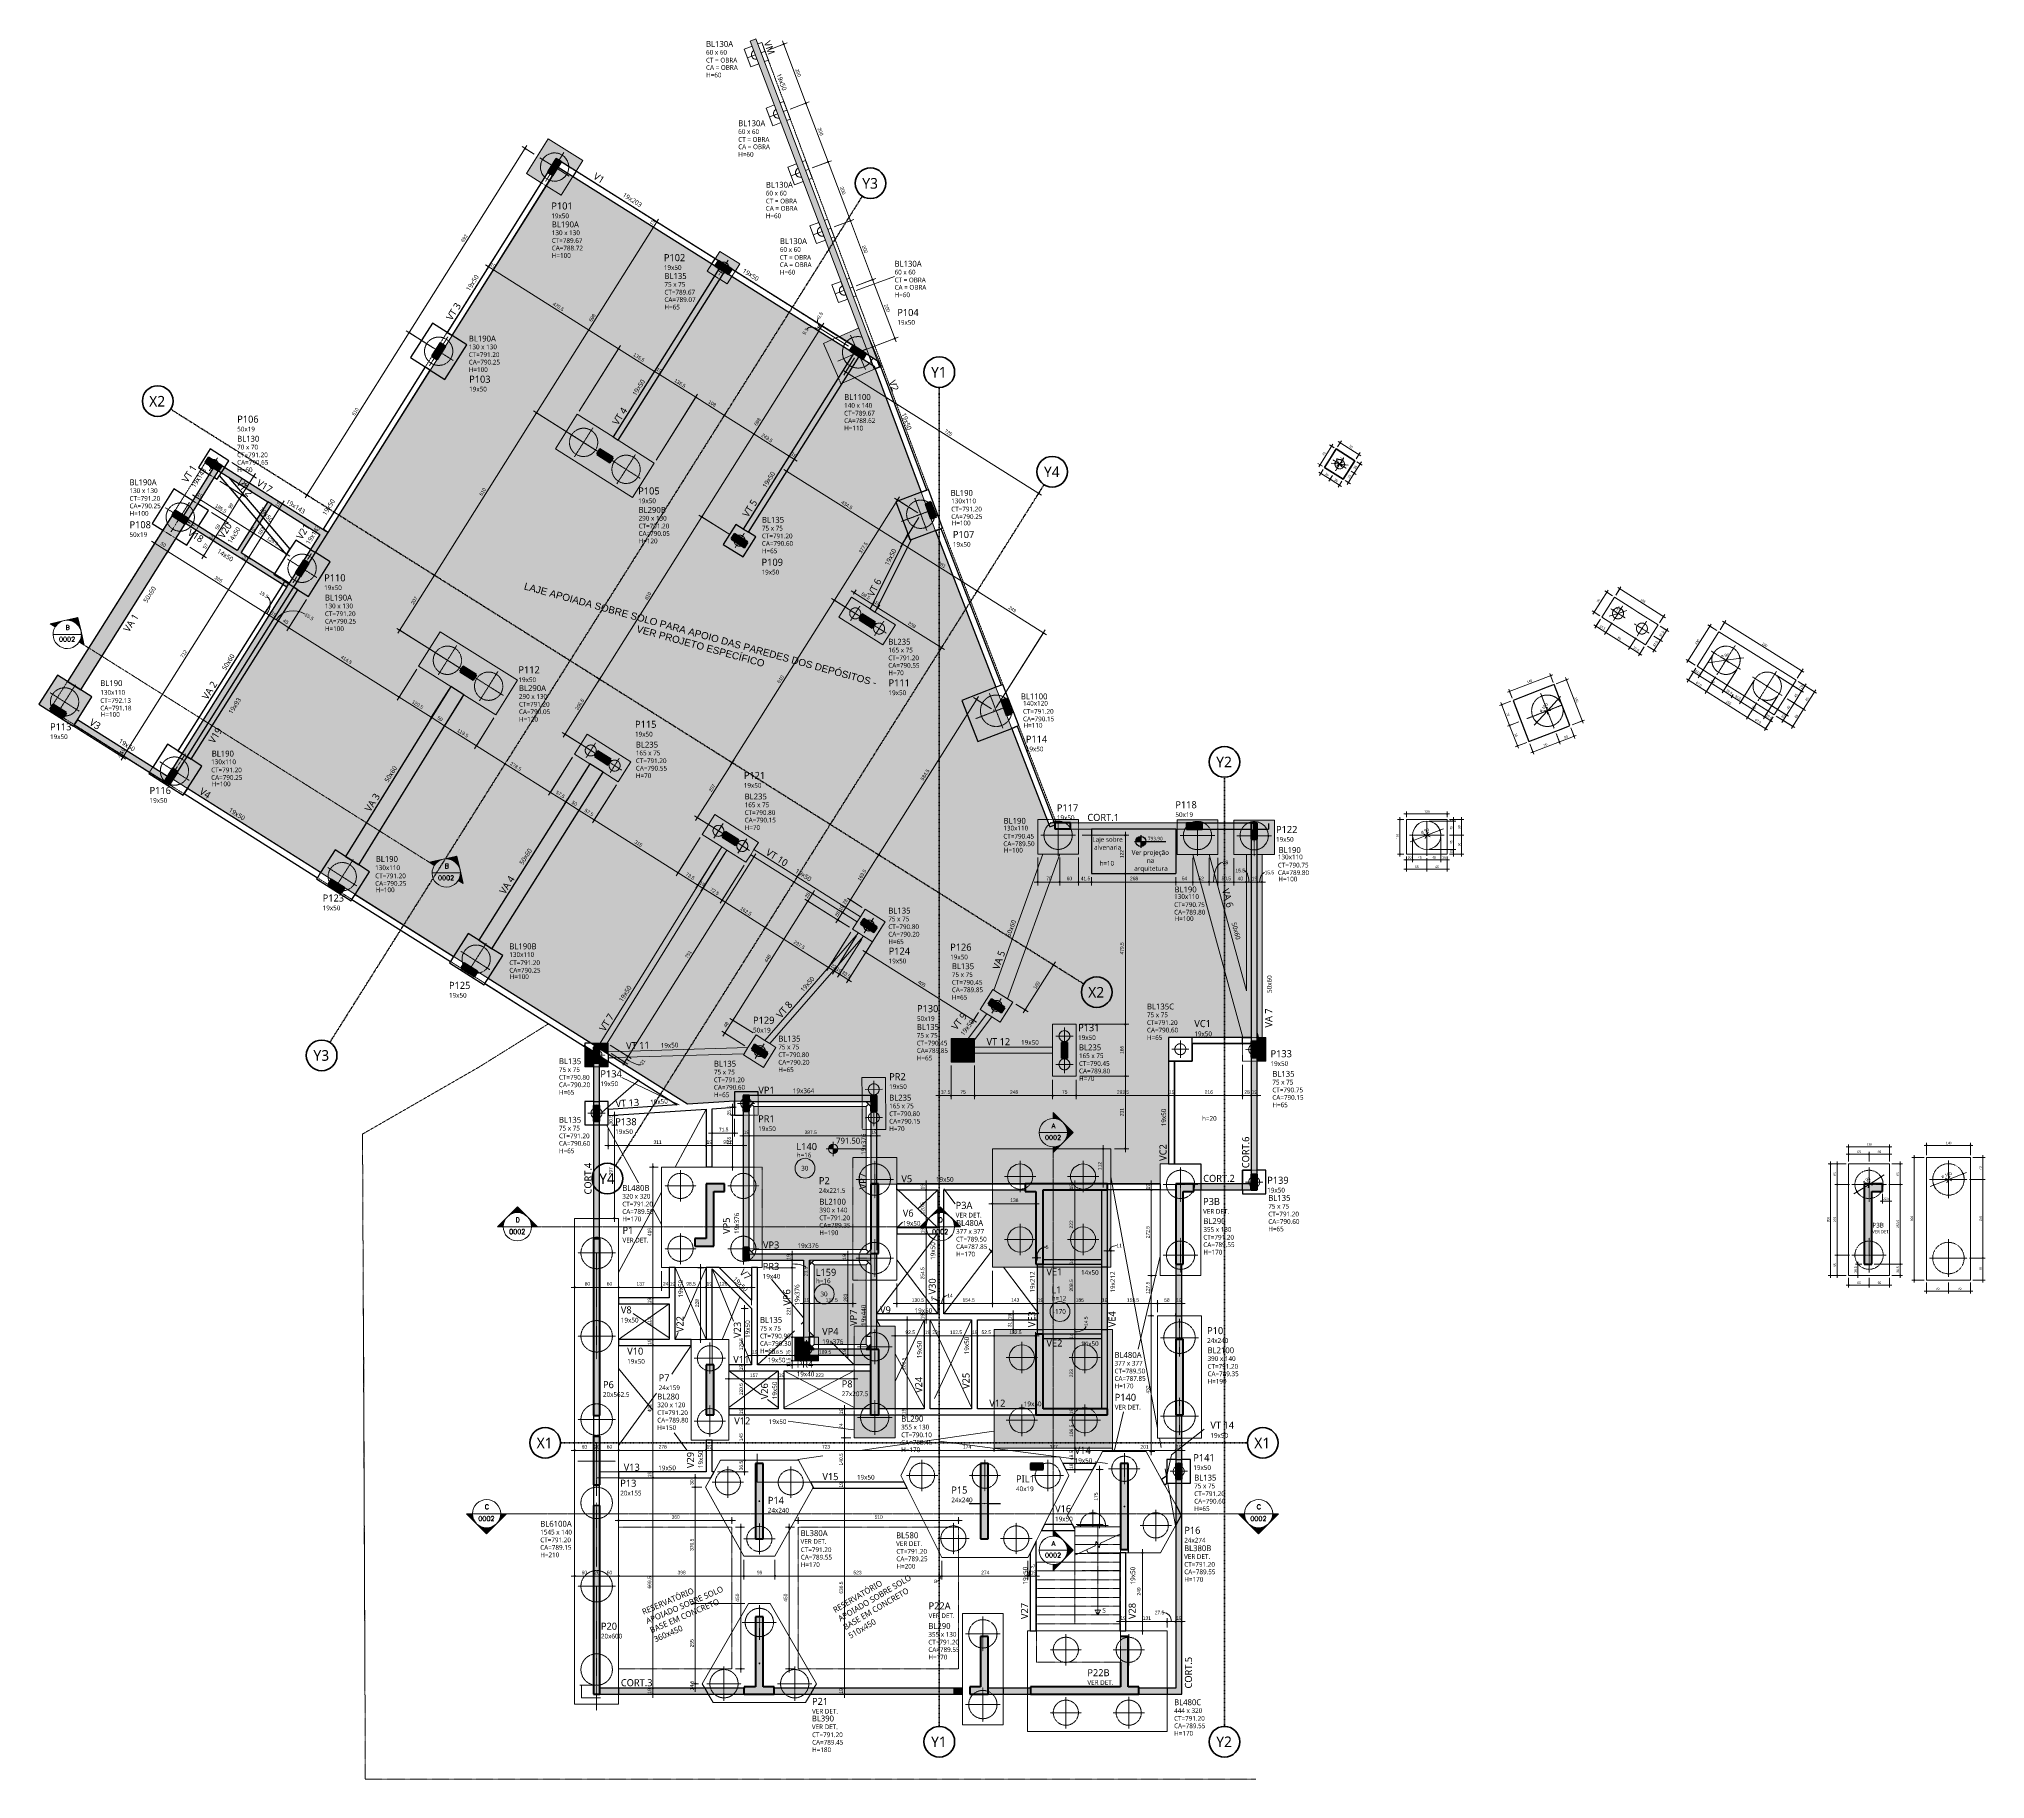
# Model space of a CAD drawing. Header units: centimetres. Extents: x -3523 to 38560, y -3196 to 88043.
# Drawn here: x -3523 to 2668, y -1186 to 4349 of the extents above; entities that cross this region are included whole.
import ezdxf

# ---------------------------------------------------------------- set-up
doc = ezdxf.new("R2010")
doc.units = ezdxf.units.CM
for name, pattern in [('Centro de 6 mm', [1.32, 0.6, -0.24, 0.24, -0.24]), ('Dash dot', [1.5875, 0.635, -0.47625, 0, -0.47625]), ('Hidden', [0.714375, 0.47625, -0.238125]), ('Linha de alinhamento', [0.635, 0.3175, -0.3175]), ('Overhead', [0.396875, 0.238125, -0.15875]), ('Projeção', [0.396875, 0.238125, -0.15875]), ('Traço', [0.635, 0.3175, -0.3175])]:
    doc.linetypes.add(name, pattern=pattern)
for name, color, linetype, lineweight in [('A-ANNO-DIMS', 7, 'Continuous', 9), ('A-ANNO-DIMS-50', 7, 'Continuous', 9), ('A-ANNO-DIMS-75', 7, 'Continuous', 9), ('A-DETL-GENF', 7, 'Continuous', 18), ('A-DETL-MBND', 7, 'Continuous', 18), ('A-DETL-THIN', 7, 'Continuous', 25), ('A-FLOR', 7, 'Continuous', 25), ('A-FLOR-IDEN', 7, 'Continuous', 9), ('A-FLOR-OTLN', 7, 'Continuous', 18), ('A-FLOR-OVHD', 7, 'Overhead', 18), ('G-ANNO-DIMS', 7, 'Continuous', 9), ('G-ANNO-SYMB', 7, 'Continuous', 9), ('G-ANNO-TEXT', 7, 'Continuous', 9), ('S-BEAM', 7, 'Continuous', 25), ('S-BEAM-HDLN', 7, 'Traço', 25), ('S-BEAM-IDEN', 7, 'Continuous', 9), ('S-COLS', 7, 'Continuous', 25), ('S-COLS-IDEN', 7, 'Continuous', 9), ('S-FNDN', 7, 'Continuous', 25), ('S-FNDN-HDLN', 7, 'Traço', 18), ('S-FNDN-IDEN', 7, 'Continuous', 9), ('S-GRID', 7, 'Continuous', 9), ('S-GRID-IDEN', 7, 'Continuous', 9), ('S-STRS', 7, 'Continuous', 25), ('S-STRS-MBND', 7, 'Projeção', 18)]:
    doc.layers.add(name, color=color, linetype=linetype, lineweight=lineweight)
doc.layers.add('A-DETL', color=7, linetype='Continuous', lineweight=18, true_color=0x00a600)
doc.styles.add('Arial', font='arial.ttf', dxfattribs={"height": 22.5})
doc.styles.add('Arial_1', font='arial.ttf', dxfattribs={"width": 0.9, "height": 11.25})
doc.styles.add('Arial_2', font='arial.ttf', dxfattribs={"width": 0.9, "height": 7.5})
doc.styles.add('Gadugi', font='gadugi.ttf', dxfattribs={"height": 15})
doc.styles.add('Gadugi_1', font='gadugi.ttf', dxfattribs={"height": 22.5})
doc.styles.add('Gadugi_2', font='gadugi.ttf', dxfattribs={"height": 18.75})
doc.styles.add('Gadugi_3', font='gadugi.ttf', dxfattribs={"height": 0.2})
doc.styles.add('Gadugi_4', font='gadugi.ttf', dxfattribs={"height": 11.25})
doc.styles.add('Gadugi_5', font='gadugi.ttf', dxfattribs={"height": 33.75})
doc.styles.add('Gadugi_6', font='gadugi.ttf', dxfattribs={"height": 10})
doc.styles.add('RomanD', font='romand__.ttf', dxfattribs={"height": 15})
doc.dimstyles.new('PED_1_5mm_ESQ', dxfattribs={"dimscale": 30.48, "dimtxt": 11.477918, "dimasz": 0.492126, "dimexe": 0.369094, "dimexo": 0.369094, "dimgap": 0.073819, "dimtad": 1, "dimdec": 1, "dimrnd": 0.5, "dimdsep": 46, "dimtxsty": 'Arial_1', "dimblk1": 'DOTSMALL', "dimblk2": 'DOTSMALL', "dimsah": 1, "dimcen": 0.09, "dimdle": 0.369094, "dimazin": 0, "dimtfac": 1, "dimtdec": 4, "dimtix": 1, "dimtmove": 0, "dimatfit": 3, "dimfxl": 1, "dimtvp": 1, "dimtolj": 1, "dimtzin": 0, "dimarcsym": 2})
doc.dimstyles.new('PED_1_5mm_ESQ_1', dxfattribs={"dimscale": 30.48, "dimtxt": 11.477918, "dimasz": 0.492126, "dimexe": 0.369094, "dimexo": 0.369094, "dimgap": 0.073819, "dimtad": 1, "dimdec": 1, "dimrnd": 0.5, "dimdsep": 46, "dimtxsty": 'Arial_1', "dimblk1": 'DOTSMALL', "dimblk2": 'DOTSMALL', "dimsah": 1, "dimcen": 0.09, "dimdle": 0.369094, "dimazin": 0, "dimtfac": 1, "dimtdec": 4, "dimtix": 1, "dimtmove": 2, "dimatfit": 3, "dimfxl": 1, "dimtvp": 1, "dimtolj": 1, "dimtzin": 0, "dimarcsym": 2})
doc.dimstyles.new('PED_1_5mm_ESQ_2', dxfattribs={"dimscale": 30.48, "dimtxt": 11.477918, "dimasz": 0.492126, "dimexe": 0.369094, "dimexo": 0.369094, "dimgap": 0.073819, "dimtad": 1, "dimdec": 1, "dimrnd": 0.5, "dimdsep": 46, "dimtxsty": 'Arial_1', "dimblk1": 'DOTSMALL', "dimblk2": 'DOTSMALL', "dimsah": 1, "dimcen": 0.09, "dimdle": 0.369094, "dimazin": 0, "dimtfac": 1, "dimtdec": 4, "dimtix": 1, "dimtmove": 1, "dimatfit": 3, "dimfxl": 1, "dimtvp": 1, "dimtolj": 1, "dimtzin": 0, "dimarcsym": 2})
doc.dimstyles.new('PED_1_5mm_ESQ_3', dxfattribs={"dimscale": 30.48, "dimtxt": 7.651945, "dimasz": 0.328084, "dimexe": 0.246063, "dimexo": 0.246063, "dimgap": 0.049213, "dimtad": 1, "dimdec": 1, "dimrnd": 0.5, "dimdsep": 46, "dimtxsty": 'Arial_2', "dimblk1": 'DOTSMALL', "dimblk2": 'DOTSMALL', "dimsah": 1, "dimcen": 0.09, "dimdle": 0.246063, "dimazin": 0, "dimtfac": 1, "dimtdec": 4, "dimtix": 1, "dimtmove": 0, "dimatfit": 3, "dimfxl": 1, "dimtvp": 1, "dimtolj": 1, "dimtzin": 0, "dimarcsym": 2})
doc.dimstyles.new('PED_Diâmetro_-_2_5_mm_GADUGI', dxfattribs={"dimscale": 30.48, "dimtxt": 10.371623, "dimasz": 0.328084, "dimexe": 0.393701, "dimexo": 0, "dimgap": 0.246063, "dimtad": 1, "dimjust": 3, "dimrnd": 0.01, "dimdsep": 46, "dimtxsty": 'Gadugi_6', "dimblk1": 'DOTSMALL', "dimblk2": 'DOTSMALL', "dimsah": 1, "dimcen": 0.09, "dimdle": 0.393701, "dimazin": 0, "dimtfac": 1, "dimtdec": 4, "dimtix": 1, "dimtmove": 0, "dimatfit": 2, "dimfxl": 1, "dimtvp": 1, "dimtolj": 1, "dimtzin": 0, "dimarcsym": 2})

msp = doc.modelspace()

# ---------------------------------------------------------------- texts
at = {"layer": 'A-FLOR-IDEN', "attachment_point": 1}
for s, insert, char_height, width, style in [('h=20', (176.893, 923.037), 15, 59.5253, 'Gadugi'), ('h=16', (-1112.385, 806.55), 15, 59.5253, 'Gadugi'), ('L140', (-1113.557, 837.263), 22.5, 81.17086, 'Gadugi_1'), ('30', (-1098.223, 764.684), 15, 27.65822, 'Gadugi'), ('L159', (-1052.377, 437.194), 22.5, 81.17086, 'Gadugi_1'), ('h=16', (-1051.205, 406.48), 15, 59.5253, 'Gadugi'), ('L1', (-302.473, 381.438), 22.5, 39.08227, 'Gadugi_1'), ('30', (-1037.043, 364.615), 15, 27.65822, 'Gadugi'), ('h=12', (-301.301, 350.725), 15, 59.5253, 'Gadugi'), ('-170', (-297.076, 308.86), 15, 51.70884, 'Gadugi')]:
    msp.add_mtext(s, dxfattribs=dict(at, insert=insert, char_height=char_height, width=width, style=style))
at = {"layer": 'G-ANNO-DIMS', "insert": (-987.04, 854.065), "char_height": 18.75, "width": 91.9378, "attachment_point": 1, "line_spacing_factor": 1.02016, "style": 'Gadugi_2'}
msp.add_mtext('791.50', dxfattribs=at)
at = {"layer": 'G-ANNO-SYMB', "char_height": 15, "attachment_point": 1, "style": 'RomanD'}
for s, insert, width in [('B', (-3438.335, 2484.486), 16.83544), ('0002', (-3459.185, 2447.069), 67.34175), ('0002', (-2253.462, 1688.217), 67.34175), ('B', (-2232.612, 1725.634), 16.83544), ('A', (-301.804, 899.747), 16.83544), ('0002', (-322.654, 862.329), 67.34175), ('0002', (-2027.234, 562.883), 67.34175), ('D', (-2006.872, 600.3), 18.03797), ('0002', (-681.883, 562.883), 67.34175), ('D', (-661.521, 600.3), 18.03797), ('0002', (-2125.192, -349.727), 67.34175), ('C', (-2104.829, -312.309), 18.03797), ('0002', (330.404, -349.727), 67.34175), ('C', (350.766, -312.309), 18.03797), ('A', (-301.804, -428.755), 16.83544), ('0002', (-322.654, -466.173), 67.34175)]:
    msp.add_mtext(s, dxfattribs=dict(at, insert=insert, width=width))
at = {"layer": 'G-ANNO-TEXT', "attachment_point": 1}
for s, insert, char_height, width, style in [('CT=791.20', (-621.036, 2861.213), 15, 122.05692, 'Gadugi'), ('130x110', (-621.036, 2887.074), 15, 94.99997, 'Gadugi'), ('CA=790.25', (-621.036, 2837.213), 15, 125.06325, 'Gadugi'), ('H=100', (-619.536, 2816.857), 15, 77.56327, 'Gadugi'), ('CT=792.13', (-3327.678, 2252.205), 15, 122.05692, 'Gadugi'), ('130x110', (-3327.678, 2278.065), 15, 94.99997, 'Gadugi'), ('140x120', (-392.636, 2243.58), 15, 94.99997, 'Gadugi'), ('CA=791.18', (-3327.678, 2228.205), 15, 125.06325, 'Gadugi'), ('H=100', (-3326.178, 2207.849), 15, 77.56327, 'Gadugi'), ('CT=791.20', (-392.636, 2217.719), 15, 122.05692, 'Gadugi'), ('CA=790.15', (-392.636, 2193.719), 15, 125.06325, 'Gadugi'), ('H=110', (-391.136, 2173.364), 15, 77.56327, 'Gadugi'), ('130x110', (-2975.141, 2057.252), 15, 94.99997, 'Gadugi'), ('CT=791.20', (-2975.141, 2031.391), 15, 122.05692, 'Gadugi'), ('CA=790.25', (-2975.141, 2007.391), 15, 125.06325, 'Gadugi'), ('H=100', (-2973.641, 1987.036), 15, 77.56327, 'Gadugi'), ('CT=790.45', (-455.076, 1820.541), 15, 122.05692, 'Gadugi'), ('CA=789.50', (-455.076, 1796.541), 15, 125.06325, 'Gadugi'), ('130x110', (-455.076, 1846.402), 15, 94.99997, 'Gadugi'), ('Laje sobre ', (-172.299, 1810.482), 15, 119.05059, 'Gadugi'), ('793.90', (4.759, 1811.197), 11.25, 55.31644, 'Gadugi_4'), ('H=100', (-453.576, 1776.185), 15, 77.56327, 'Gadugi'), ('alvenaria', (-166.346, 1785.181), 15, 101.01262, 'Gadugi'), ('h=10', (-149.479, 1734.579), 15, 59.5253, 'Gadugi'), ('Ver projeção', (-46.922, 1768.762), 15, 144.30375, 'Gadugi'), ('na ', (1.199, 1743.462), 15, 34.87341, 'Gadugi'), ('130x110', (418.115, 1754.626), 15, 94.99997, 'Gadugi'), ('CT=791.20', (-2453.387, 1694.471), 15, 122.05692, 'Gadugi'), ('130x110', (-2453.387, 1720.332), 15, 94.99997, 'Gadugi'), ('arquitetura', (-38.985, 1718.161), 15, 125.66452, 'Gadugi'), ('CT=790.75', (418.115, 1728.765), 15, 122.05692, 'Gadugi'), ('CA=789.80', (418.115, 1704.765), 15, 125.06325, 'Gadugi'), ('H=100', (419.615, 1684.409), 15, 77.56327, 'Gadugi'), ('CA=790.25', (-2453.387, 1670.471), 15, 125.06325, 'Gadugi'), ('H=100', (-2451.887, 1650.116), 15, 77.56327, 'Gadugi'), ('130x110', (88.107, 1628.872), 15, 94.99997, 'Gadugi'), ('CT=790.75', (88.107, 1603.011), 15, 122.05692, 'Gadugi'), ('CA=789.80', (88.107, 1579.011), 15, 125.06325, 'Gadugi'), ('H=100', (89.607, 1558.656), 15, 77.56327, 'Gadugi'), ('130x110', (-2026.559, 1444.192), 15, 94.99997, 'Gadugi'), ('CT=791.20', (-2026.559, 1418.331), 15, 122.05692, 'Gadugi'), ('CA=790.25', (-2026.559, 1394.331), 15, 125.06325, 'Gadugi'), ('H=100', (-2025.059, 1373.976), 15, 77.56327, 'Gadugi'), ('CT=791.20', (-1099.397, -448.702), 15, 122.05692, 'Gadugi'), ('CA=789.55', (-1099.397, -472.525), 15, 125.06325, 'Gadugi'), ('CT=791.20', (-795.443, -454.007), 15, 122.05692, 'Gadugi'), ('CA=789.25', (-795.443, -477.83), 15, 125.06325, 'Gadugi'), ('CT=791.20', (120.313, -495.372), 15, 122.05692, 'Gadugi'), ('H=170', (-1099.397, -496.189), 15, 77.56327, 'Gadugi'), ('H=200', (-795.443, -501.494), 15, 77.56327, 'Gadugi'), ('CA=789.55', (120.313, -519.195), 15, 125.06325, 'Gadugi'), ('H=170', (120.313, -542.859), 15, 77.56327, 'Gadugi'), ('S', (-140.227, -641.571), 15, 13.82911, 'Gadugi'), ('CT=791.20', (-1063.517, -1037.361), 15, 122.05692, 'Gadugi'), ('CA=789.45', (-1063.517, -1061.183), 15, 125.06325, 'Gadugi'), ('H=180', (-1063.517, -1084.847), 15, 77.56327, 'Gadugi')]:
    msp.add_mtext(s, dxfattribs=dict(at, insert=insert, char_height=char_height, width=width, style=style))
at = {"layer": 'G-ANNO-TEXT', "color": 1, "true_color": 0xff0000, "char_height": 22.5, "attachment_point": 1, "rotation": 344.5815868, "style": 'Arial'}
for s, insert, width in [('LAJE APOIADA SOBRE SOLO PARA APOIO DAS PAREDES DOS DEPÓSITOS -', (-1975.703, 2620.242), 1429.80966), (' VER PROJETO ESPECÍFICO', (-1626.52, 2486.888), 528.51248)]:
    msp.add_mtext(s, dxfattribs=dict(at, insert=insert, width=width))
at = {"layer": 'G-ANNO-TEXT', "char_height": 18.75, "attachment_point": 1, "style": 'Gadugi_2'}
for s, insert, width, rotation in [('RESERVATÓRIO', (-999.454, -641.723), 220.66448, 30.5846892), ('APOIADO SOBRE SOLO', (-983.299, -669.056), 330.09483, 30.5846892), ('RESERVATÓRIO', (-1607.028, -646.278), 220.66448, 23.2379663), ('APOIADO SOBRE SOLO', (-1594.501, -675.452), 330.09483, 23.2379663), ('BASE EM CONCRETO', (-1581.974, -704.626), 298.82902, 23.2379663), ('BASE EM CONCRETO', (-967.144, -696.389), 298.82902, 30.5846892), ('510x450', (-950.989, -723.722), 119.05059, 30.5846892), ('360x450', (-1569.447, -733.801), 119.05059, 23.2379663)]:
    msp.add_mtext(s, dxfattribs=dict(at, insert=insert, width=width, rotation=rotation))
at = {"layer": 'S-BEAM-IDEN', "attachment_point": 1}
for s, insert, char_height, width, rotation, style in [('VM', (-1196.707, 4345.969), 22.5, 58.32277, 290.6877626, 'Gadugi_1'), ('19x50', (-1163.388, 4241.026), 15, 67.34175, 290.6877626, 'Gadugi'), ('V1', (-1749.957, 3925.221), 22.5, 45.09492, 327.8147146, 'Gadugi_1'), ('19x203', (-1660.051, 3861.661), 15, 81.17086, 327.8147146, 'Gadugi'), ('19x50', (-2165.433, 3553.234), 15, 67.34175, 57.8147146, 'Gadugi'), ('19x50', (-1278.72, 3620.324), 15, 67.34175, 327.8147104, 'Gadugi'), ('VT 3', (-2228.993, 3463.327), 22.5, 76.36073, 57.8147146, 'Gadugi_1'), ('19x50', (-1636.694, 3220.366), 15, 67.34175, 57.8147146, 'Gadugi'), ('V2', (-798.927, 3266.397), 22.5, 45.09492, 290.4371859, 'Gadugi_1'), ('VT 4', (-1700.254, 3130.459), 22.5, 76.36073, 57.8147146, 'Gadugi_1'), ('19x50', (-766.068, 3161.31), 15, 67.34175, 290.4371859, 'Gadugi'), ('VT 1', (-3069.754, 2947.589), 22.5, 76.36073, 57.8147108, 'Gadugi_1'), ('19x143', (-3039.006, 2928.237), 15, 81.17086, 57.8147108, 'Gadugi'), ('VT 2', (-2879.031, 2949.885), 22.5, 76.36073, 310.3724512, 'Gadugi_1'), ('V17', (-2820.727, 2949.654), 22.5, 66.13922, 327.8147108, 'Gadugi_1'), ('19x50', (-1222.985, 2927.528), 15, 67.34175, 57.8147144, 'Gadugi'), ('19x50', (-2812.31, 2862.299), 15, 67.34175, 310.3724512, 'Gadugi'), ('19x143', (-2730.82, 2886.094), 15, 81.17086, 327.8147108, 'Gadugi'), ('19x50', (-2623.009, 2839.741), 15, 67.34175, 57.8147108, 'Gadugi'), ('VT 5', (-1286.545, 2837.621), 22.5, 76.36073, 57.8147144, 'Gadugi_1'), ('V18', (-3039.81, 2791.911), 22.5, 66.13922, 327.8147121, 'Gadugi_1'), ('V20', (-2954.203, 2770.225), 22.5, 66.13922, 57.8147113, 'Gadugi_1'), ('14x50', (-2923.455, 2750.874), 15, 67.34175, 57.8147113, 'Gadugi'), ('V21', (-2705.684, 2766.789), 22.5, 66.13922, 57.8147146, 'Gadugi_1'), ('19x143', (-2674.937, 2747.437), 15, 81.17086, 57.8147146, 'Gadugi'), ('14x50', (-2949.904, 2728.351), 15, 67.34175, 327.8147121, 'Gadugi'), ('19x50', (-833.291, 2678.874), 15, 67.34175, 63.2807306, 'Gadugi'), ('50x60', (-3192.224, 2562.034), 15, 67.34175, 57.8147116, 'Gadugi'), ('VT 6', (-887.998, 2583.322), 22.5, 76.36073, 63.2807306, 'Gadugi_1'), ('VA 1', (-3255.784, 2472.128), 22.5, 80.56959, 57.8147116, 'Gadugi_1'), ('50x60', (-2942.322, 2347.24), 15, 67.34175, 57.8147146, 'Gadugi'), ('VA 2', (-3005.882, 2257.334), 22.5, 80.56959, 57.8147146, 'Gadugi_1'), ('19x93', (-2921.568, 2208.173), 15, 67.34175, 57.8147116, 'Gadugi'), ('V3', (-3352.698, 2187.955), 22.5, 45.09492, 327.8147104, 'Gadugi_1'), ('19x50', (-3262.791, 2124.395), 15, 67.34175, 327.8147104, 'Gadugi'), ('V19', (-2985.128, 2118.267), 22.5, 66.13922, 57.8147116, 'Gadugi_1'), ('50x60', (-2425.004, 1990.873), 15, 67.34175, 58.2472663, 'Gadugi'), ('V4', (-3002.703, 1968.691), 22.5, 45.09492, 327.7311409, 'Gadugi_1'), ('VA 3', (-2487.883, 1900.489), 22.5, 80.56959, 58.2472663, 'Gadugi_1'), ('19x50', (-2912.889, 1905), 15, 67.34175, 327.7311409, 'Gadugi'), ('CORT.1', (-187.935, 1884.237), 22.5, 125.66452, 359.8822995, 'Gadugi_1'), ('50x60', (-1996.096, 1728.489), 15, 67.34175, 57.8147104, 'Gadugi'), ('VT 10', (-1200.942, 1774.589), 22.5, 97.40503, 327.8147108, 'Gadugi_1'), ('VT 10', (-1200.942, 1774.589), 22.5, 97.40503, 327.8147108, 'Gadugi_1'), ('VA 4', (-2059.656, 1638.582), 22.5, 80.56959, 57.8147104, 'Gadugi_1'), ('19x50', (-1111.035, 1711.029), 15, 67.34175, 327.8147108, 'Gadugi'), ('19x50', (-1111.035, 1711.029), 15, 67.34175, 327.8147108, 'Gadugi'), ('VA 6', (261.642, 1648.47), 22.5, 80.56959, 285.280885, 'Gadugi_1'), ('50x60', (-447.511, 1495.987), 15, 67.34175, 70.1492145, 'Gadugi'), ('50x60', (284.924, 1540.855), 15, 67.34175, 285.280885, 'Gadugi'), ('VA 5', (-490.398, 1394.578), 22.5, 80.56959, 70.1492145, 'Gadugi_1'), ('19x50', (-1102.852, 1326.115), 15, 67.34175, 48.9668314, 'Gadugi'), ('50x60', (383.345, 1314.583), 15, 67.34175, 90, 'Gadugi'), ('19x50', (-1679.142, 1292.323), 15, 67.34175, 58.2801418, 'Gadugi'), ('VT 7', (-1741.97, 1201.903), 22.5, 76.36073, 58.2801418, 'Gadugi_1'), ('VT 8', (-1179.485, 1247.054), 22.5, 76.36073, 48.9668314, 'Gadugi_1'), ('VT 9', (-622.45, 1208.228), 22.5, 76.36073, 52.7543616, 'Gadugi_1'), ('VA 7', (377.442, 1204.636), 22.5, 80.56959, 90, 'Gadugi_1'), ('19x50', (-593.528, 1186.24), 15, 67.34175, 52.7543616, 'Gadugi'), ('VT 11', (-1655.393, 1157.57), 22.5, 97.40503, 1.704071, 'Gadugi_1'), ('19x50', (-1545.32, 1154.939), 15, 67.34175, 1.704071, 'Gadugi'), ('VT 13', (-1689.291, 973.348), 22.5, 97.40503, 3.7242274, 'Gadugi_1'), ('19x50', (-1579.193, 974.599), 15, 67.34175, 3.7242274, 'Gadugi'), ('19x50', (47.301, 890.498), 15, 67.34175, 90, 'Gadugi'), ('19x376', (-907.37, 799.825), 15, 81.17086, 90, 'Gadugi'), ('VC2', (41.398, 780.552), 22.5, 69.14555, 90, 'Gadugi_1'), ('CORT.6', (304.361, 757.178), 22.5, 125.66452, 90, 'Gadugi_1'), ('CORT.4', (-1787.773, 673.645), 22.5, 125.66452, 90, 'Gadugi_1'), ('VP7', (-913.273, 689.878), 22.5, 66.74048, 90, 'Gadugi_1'), ('VP5', (-1347.107, 548.141), 22.5, 66.74048, 90, 'Gadugi_1'), ('19x376', (-1310.776, 548.141), 15, 81.17086, 90, 'Gadugi'), ('19x50', (-686.737, 465.715), 15, 67.34175, 90, 'Gadugi'), ('V7', (-1280.473, 439.471), 22.5, 45.09492, 315, 'Gadugi_1'), ('19x50', (-1489.101, 345.72), 15, 67.34175, 90, 'Gadugi'), ('19x50', (-1306.163, 413.782), 15, 67.34175, 315, 'Gadugi'), ('19x376', (-1118.857, 320.268), 15, 81.17086, 90, 'Gadugi'), ('V30', (-692.64, 355.768), 22.5, 66.13922, 90, 'Gadugi_1'), ('19x212', (-370.37, 361.306), 15, 81.17086, 90, 'Gadugi'), ('19x212', (-114.844, 361.306), 15, 81.17086, 90, 'Gadugi'), ('VP6', (-1155.187, 320.268), 22.5, 66.74048, 90, 'Gadugi_1'), ('19x440', (-907.148, 255.532), 15, 81.17086, 90, 'Gadugi'), ('V22', (-1495.004, 235.773), 22.5, 66.13922, 90, 'Gadugi_1'), ('V23', (-1312.526, 217.418), 22.5, 66.13922, 90, 'Gadugi_1'), ('19x50', (-1276.196, 217.418), 15, 67.34175, 90, 'Gadugi'), ('VP7', (-943.478, 255.532), 22.5, 66.74048, 90, 'Gadugi_1'), ('VE3', (-376.273, 251.36), 22.5, 64.33542, 90, 'Gadugi_1'), ('VE4', (-120.747, 251.36), 22.5, 64.33542, 90, 'Gadugi_1'), ('19x50', (-729.71, 152.516), 15, 67.34175, 90, 'Gadugi'), ('19x50', (-579.378, 165.171), 15, 67.34175, 90, 'Gadugi'), ('V26', (-1226.369, 22.238), 22.5, 66.13922, 90, 'Gadugi_1'), ('19x50', (-1190.038, 22.238), 15, 67.34175, 90, 'Gadugi'), ('V24', (-735.613, 42.569), 22.5, 66.13922, 90, 'Gadugi_1'), ('V25', (-585.281, 55.224), 22.5, 66.13922, 90, 'Gadugi_1'), ('V29', (-1461.752, -196.619), 22.5, 66.13922, 90, 'Gadugi_1'), ('19x50', (-1425.421, -196.619), 15, 67.34175, 90, 'Gadugi'), ('19x50', (-393.075, -566.753), 15, 67.34175, 90, 'Gadugi'), ('19x50', (-50.766, -566.753), 15, 67.34175, 90, 'Gadugi'), ('V27', (-398.978, -676.699), 22.5, 66.13922, 90, 'Gadugi_1'), ('V28', (-56.669, -676.699), 22.5, 66.13922, 90, 'Gadugi_1'), ('CORT.5', (122.323, -897.682), 22.5, 125.66452, 90, 'Gadugi_1')]:
    msp.add_mtext(s, dxfattribs=dict(at, insert=insert, char_height=char_height, width=width, rotation=rotation, style=style))
for s, insert, char_height, width, style in [('VC1', (152.324, 1228.457), 22.5, 69.14555, 'Gadugi_1'), ('19x50', (152.324, 1192.127), 15, 67.34175, 'Gadugi'), ('VT 12', (-508.604, 1170.793), 22.5, 97.40503, 'Gadugi_1'), ('19x50', (-398.658, 1164.89), 15, 67.34175, 'Gadugi'), ('VP1', (-1234.572, 1016.689), 22.5, 66.74048, 'Gadugi_1'), ('19x364', (-1124.625, 1010.786), 15, 81.17086, 'Gadugi'), ('V5', (-779.578, 734.814), 22.5, 45.09492, 'Gadugi_1'), ('19x50', (-669.631, 728.911), 15, 67.34175, 'Gadugi'), ('CORT.2', (180.569, 736.028), 22.5, 125.66452, 'Gadugi_1'), ('V6', (-774.961, 625.628), 22.5, 45.09492, 'Gadugi_1'), ('19x50', (-774.961, 589.297), 15, 67.34175, 'Gadugi'), ('VP3', (-1219.92, 524.355), 22.5, 66.74048, 'Gadugi_1'), ('19x376', (-1109.973, 518.452), 15, 81.17086, 'Gadugi'), ('VE1', (-318.14, 438.973), 22.5, 64.33542, 'Gadugi_1'), ('14x50', (-208.194, 433.07), 15, 67.34175, 'Gadugi'), ('V8', (-1671.83, 317.73), 22.5, 45.09492, 'Gadugi_1'), ('V9', (-847.519, 317.73), 22.5, 45.09492, 'Gadugi_1'), ('19x50', (-737.572, 311.827), 15, 67.34175, 'Gadugi'), ('19x50', (-1671.83, 281.399), 15, 67.34175, 'Gadugi'), ('VP4', (-1031.584, 249.106), 22.5, 66.74048, 'Gadugi_1'), ('V10', (-1651.775, 186.525), 22.5, 66.13922, 'Gadugi_1'), ('19x376', (-1031.584, 212.775), 15, 81.17086, 'Gadugi'), ('VE2', (-318.14, 212.248), 22.5, 64.33542, 'Gadugi_1'), ('14x50', (-208.194, 206.345), 15, 67.34175, 'Gadugi'), ('19x50', (-1651.775, 150.194), 15, 67.34175, 'Gadugi'), ('V11', (-1314.37, 160.343), 22.5, 66.13922, 'Gadugi_1'), ('19x50', (-1204.423, 154.44), 15, 67.34175, 'Gadugi'), ('V12', (-499.921, 21.044), 22.5, 66.13922, 'Gadugi_1'), ('19x50', (-389.974, 15.141), 15, 67.34175, 'Gadugi'), ('V12', (-1311.266, -35.323), 22.5, 66.13922, 'Gadugi_1'), ('19x50', (-1201.32, -41.226), 15, 67.34175, 'Gadugi'), ('VT 14', (203.406, -49.074), 22.5, 97.40503, 'Gadugi_1'), ('19x50', (203.406, -85.405), 15, 67.34175, 'Gadugi'), ('V13', (-1662.887, -182.699), 22.5, 66.13922, 'Gadugi_1'), ('V14', (-228.288, -128.935), 22.5, 66.13922, 'Gadugi_1'), ('19x50', (-228.288, -165.266), 15, 67.34175, 'Gadugi'), ('19x50', (-1552.94, -188.602), 15, 67.34175, 'Gadugi'), ('V15', (-1030.8, -212.347), 22.5, 66.13922, 'Gadugi_1'), ('19x50', (-920.854, -218.25), 15, 67.34175, 'Gadugi'), ('V16', (-290.636, -314.64), 22.5, 66.13922, 'Gadugi_1'), ('19x50', (-290.636, -350.971), 15, 67.34175, 'Gadugi'), ('CORT.3', (-1671.801, -868.041), 22.5, 125.66452, 'Gadugi_1')]:
    msp.add_mtext(s, dxfattribs=dict(at, insert=insert, char_height=char_height, width=width, style=style))
at = {"layer": 'S-COLS-IDEN', "attachment_point": 1}
for s, insert, char_height, width, style in [('19x50', (-1893.061, 3793.802), 15, 67.34175, 'Gadugi'), ('P101', (-1893.061, 3829.037), 22.5, 84.77845, 'Gadugi_1'), ('P102', (-1535.063, 3664.635), 22.5, 84.77845, 'Gadugi_1'), ('19x50', (-1535.063, 3629.4), 15, 67.34175, 'Gadugi'), ('P104', (-792.54, 3490.187), 22.5, 84.77845, 'Gadugi_1'), ('19x50', (-792.54, 3454.952), 15, 67.34175, 'Gadugi'), ('19x50', (-2154.46, 3242.702), 15, 67.34175, 'Gadugi'), ('P103', (-2154.46, 3277.937), 22.5, 84.77845, 'Gadugi_1'), ('50x19', (-2892.179, 3115.701), 15, 67.34175, 'Gadugi'), ('P106', (-2892.179, 3150.936), 22.5, 84.77845, 'Gadugi_1'), ('P105', (-1616.632, 2922.631), 22.5, 84.77845, 'Gadugi_1'), ('19x50', (-1616.632, 2887.396), 15, 67.34175, 'Gadugi'), ('P108', (-3234.766, 2815.187), 22.5, 84.77845, 'Gadugi_1'), ('50x19', (-3234.766, 2779.952), 15, 67.34175, 'Gadugi'), ('19x50', (-615.701, 2748.702), 15, 67.34175, 'Gadugi'), ('P107', (-615.701, 2783.936), 22.5, 84.77845, 'Gadugi_1'), ('P109', (-1224.264, 2695.829), 22.5, 84.77845, 'Gadugi_1'), ('19x50', (-2615.682, 2611.002), 15, 67.34175, 'Gadugi'), ('P110', (-2615.682, 2646.236), 22.5, 84.77845, 'Gadugi_1'), ('19x50', (-1224.264, 2660.594), 15, 67.34175, 'Gadugi'), ('P112', (-1997.736, 2353.728), 22.5, 84.77845, 'Gadugi_1'), ('19x50', (-1997.736, 2318.494), 15, 67.34175, 'Gadugi'), ('P111', (-820.435, 2312.078), 22.5, 84.77845, 'Gadugi_1'), ('19x50', (-820.435, 2276.844), 15, 67.34175, 'Gadugi'), ('P113', (-3487.609, 2172.424), 22.5, 84.77845, 'Gadugi_1'), ('P115', (-1626.701, 2180.424), 22.5, 84.77845, 'Gadugi_1'), ('19x50', (-3487.609, 2137.19), 15, 67.34175, 'Gadugi'), ('19x50', (-1626.701, 2145.19), 15, 67.34175, 'Gadugi'), ('P114', (-383.797, 2133.241), 22.5, 84.77845, 'Gadugi_1'), ('19x50', (-383.797, 2098.007), 15, 67.34175, 'Gadugi'), ('19x50', (-1280.824, 1982.406), 15, 67.34175, 'Gadugi'), ('P121', (-1280.824, 2017.641), 22.5, 84.77845, 'Gadugi_1'), ('19x50', (-3171.014, 1934.481), 15, 67.34175, 'Gadugi'), ('P116', (-3171.014, 1969.715), 22.5, 84.77845, 'Gadugi_1'), ('P118', (92.051, 1924.544), 22.5, 84.77845, 'Gadugi_1'), ('19x50', (-284.962, 1879.457), 15, 67.34175, 'Gadugi'), ('P117', (-284.962, 1914.692), 22.5, 84.77845, 'Gadugi_1'), ('50x19', (92.051, 1889.31), 15, 67.34175, 'Gadugi'), ('19x50', (412.184, 1810.489), 15, 67.34175, 'Gadugi'), ('P122', (412.184, 1845.724), 22.5, 84.77845, 'Gadugi_1'), ('P123', (-2620.409, 1627.77), 22.5, 84.77845, 'Gadugi_1'), ('19x50', (-2620.409, 1592.535), 15, 67.34175, 'Gadugi'), ('19x50', (-820.035, 1423.725), 15, 67.34175, 'Gadugi'), ('P124', (-820.035, 1458.959), 22.5, 84.77845, 'Gadugi_1'), ('19x50', (-624.346, 1436.375), 15, 67.34175, 'Gadugi'), ('P126', (-624.346, 1471.609), 22.5, 84.77845, 'Gadugi_1'), ('19x50', (-2218.649, 1314.738), 15, 67.34175, 'Gadugi'), ('P125', (-2218.649, 1349.973), 22.5, 84.77845, 'Gadugi_1'), ('P129', (-1251.422, 1239.014), 22.5, 84.77845, 'Gadugi_1'), ('50x19', (-729.956, 1240.791), 15, 67.34175, 'Gadugi'), ('P130', (-729.956, 1276.026), 22.5, 84.77845, 'Gadugi_1'), ('50x19', (-1251.422, 1203.779), 15, 67.34175, 'Gadugi'), ('19x50', (-217.32, 1180.273), 15, 67.34175, 'Gadugi'), ('P131', (-217.32, 1215.507), 22.5, 84.77845, 'Gadugi_1'), ('P133', (394.734, 1132.61), 22.5, 84.77845, 'Gadugi_1'), ('P134', (-1736.883, 1068.494), 22.5, 84.77845, 'Gadugi_1'), ('PR2', (-818.435, 1059.523), 22.5, 65.53795, 'Gadugi_1'), ('19x50', (394.734, 1097.376), 15, 67.34175, 'Gadugi'), ('19x50', (-1736.883, 1033.26), 15, 67.34175, 'Gadugi'), ('19x50', (-818.435, 1024.288), 15, 67.34175, 'Gadugi'), ('19x50', (-1689.759, 881.069), 15, 67.34175, 'Gadugi'), ('P138', (-1689.759, 916.304), 22.5, 84.77845, 'Gadugi_1'), ('19x50', (-1235.097, 890.301), 15, 67.34175, 'Gadugi'), ('PR1', (-1235.097, 925.535), 22.5, 65.53795, 'Gadugi_1'), ('24x221.5', (-1041.858, 693.661), 15, 100.41136, 'Gadugi'), ('P2', (-1041.858, 728.896), 22.5, 42.68986, 'Gadugi_1'), ('19x50', (384.246, 694.829), 15, 67.34175, 'Gadugi'), ('P139', (384.246, 730.063), 22.5, 84.77845, 'Gadugi_1'), ('P3A', (-606.942, 650.38), 22.5, 67.34175, 'Gadugi_1'), ('P3B', (180.167, 662.538), 22.5, 64.93669, 'Gadugi_1'), ('P1', (-1666.716, 570.897), 22.5, 42.68986, 'Gadugi_1'), ('P3B', (2309.093, 583.52), 15, 43.29112, 'Gadugi'), ('PR3', (-1220.654, 456.154), 22.5, 65.53795, 'Gadugi_1'), ('19x40', (-1220.654, 420.92), 15, 67.34175, 'Gadugi'), ('P10', (192.946, 251.849), 22.5, 63.73416, 'Gadugi_1'), ('24x240', (192.946, 216.614), 15, 81.17086, 'Gadugi'), ('PR4', (-1112.573, 145.1), 22.5, 65.53795, 'Gadugi_1'), ('P6', (-1728.797, 80.154), 22.5, 42.68986, 'Gadugi_1'), ('24x159', (-1551.646, 66.453), 15, 81.17086, 'Gadugi'), ('P7', (-1551.646, 101.687), 22.5, 42.68986, 'Gadugi_1'), ('19x40', (-1112.573, 109.865), 15, 67.34175, 'Gadugi'), ('P8', (-969.244, 82.426), 22.5, 42.68986, 'Gadugi_1'), ('20x562.5', (-1728.797, 44.919), 15, 100.41136, 'Gadugi'), ('27x207.5', (-969.244, 47.192), 15, 100.41136, 'Gadugi'), ('P140', (-100.973, 39.754), 22.5, 84.77845, 'Gadugi_1'), ('P141', (148.998, -152.214), 22.5, 84.77845, 'Gadugi_1'), ('P13', (-1673.776, -233.468), 22.5, 63.73416, 'Gadugi_1'), ('PIL1', (-414.922, -219.739), 22.5, 70.94934, 'Gadugi_1'), ('19x50', (148.998, -187.448), 15, 67.34175, 'Gadugi'), ('20x155', (-1673.776, -268.703), 15, 81.17086, 'Gadugi'), ('P14', (-1204.485, -287.936), 22.5, 63.73416, 'Gadugi_1'), ('24x240', (-620.688, -290.351), 15, 81.17086, 'Gadugi'), ('P15', (-620.688, -255.116), 22.5, 63.73416, 'Gadugi_1'), ('40x19', (-414.922, -254.973), 15, 67.34175, 'Gadugi'), ('24x240', (-1204.485, -323.171), 15, 81.17086, 'Gadugi'), ('24x274', (120.401, -418.496), 15, 81.17086, 'Gadugi'), ('P16', (120.401, -383.262), 22.5, 63.73416, 'Gadugi_1'), ('P22A', (-693.081, -623.562), 22.5, 88.38605, 'Gadugi_1'), ('20x600', (-1735.285, -723.665), 15, 81.17086, 'Gadugi'), ('P20', (-1735.285, -688.431), 22.5, 63.73416, 'Gadugi_1'), ('P22B', (-187.856, -836.236), 22.5, 85.98098, 'Gadugi_1'), ('P21', (-1063.817, -927.538), 22.5, 63.73416, 'Gadugi_1')]:
    msp.add_mtext(s, dxfattribs=dict(at, insert=insert, char_height=char_height, width=width, style=style))
at = {"layer": 'S-FNDN-IDEN', "color": 5, "true_color": 0x0000ff, "char_height": 18.75, "attachment_point": 1, "style": 'Gadugi_2'}
for s, insert, width in [('BL130A', (-1400.864, 4342.467), 105.82275), ('BL130A', (-1298.611, 4090.173), 105.82275), ('BL130A', (-1210.786, 3894.469), 105.82275), ('BL190A', (-1891.57, 3768.352), 105.82275), ('BL130A', (-1166.074, 3715.21), 105.82275), ('BL135', (-1533.268, 3604.212), 85.37972), ('BL130A', (-801.155, 3643.277), 105.82275), ('BL190A', (-2155.533, 3405.413), 105.82275), ('BL1100', (-961.613, 3219.287), 102.81642), ('BL130', (-2892.489, 3086.732), 85.37972), ('BL190A', (-3234.742, 2948.145), 105.82275), ('BL190', (-622.672, 2914.457), 85.37972), ('BL290B', (-1615.446, 2860.412), 103.41769), ('BL135', (-1223.234, 2828.786), 85.37972), ('BL190A', (-2613.203, 2581.365), 105.82275), ('BL235', (-821.051, 2441.036), 85.37972), ('BL190', (-3327.869, 2309.354), 85.37972), ('BL290A', (-1996.006, 2293.465), 105.82275), ('BL1100', (-399.408, 2267.149), 102.81642), ('BL235', (-1624.116, 2113.833), 85.37972), ('BL190', (-2973.268, 2085.319), 85.37972), ('BL235', (-1278.037, 1948.893), 85.37972), ('BL190', (-454.283, 1871.425), 85.37972), ('BL190', (-2451.527, 1750.178), 85.37972), ('BL190', (420.439, 1778.558), 85.37972), ('BL190', (89.141, 1653.102), 85.37972), ('BL135', (-821.051, 1585.917), 85.37972), ('BL190B', (-2026.513, 1472.263), 103.41769), ('BL135', (-618.962, 1409.054), 85.37972), ('BL135C', (1.672, 1280.94), 105.22148), ('BL135', (-1170.997, 1178.662), 85.37972), ('BL135', (-730.572, 1215.721), 85.37972), ('BL235', (-214.537, 1150.806), 85.37972), ('BL135', (-1868.774, 1106.878), 85.37972), ('BL135', (-1375.907, 1098.878), 85.37972), ('BL135', (400.548, 1066.715), 85.37972), ('BL235', (-818.297, 990.968), 85.37972), ('BL135', (-1868.774, 920.505), 85.37972), ('BL480B', (-1667.334, 703.855), 103.41769), ('BL2100', (-1040.511, 660.017), 102.81642), ('BL135', (387.593, 672.079), 85.37972), ('BL480A', (-605.557, 592.184), 105.82275), ('BL290', (181.019, 598.235), 85.37972), ('BL135', (-1229.27, 284.106), 85.37972), ('BL2100', (194.298, 187.599), 102.81642), ('BL480A', (-101.588, 172.712), 105.82275), ('BL280', (-1556.261, 40.279), 85.37972), ('BL290', (-780.197, -30.304), 85.37972), ('BL135', (151.909, -217.55), 85.37972), ('BL6100A', (-1928.236, -364.492), 123.25945), ('BL380A', (-1100.287, -394.216), 105.82275), ('BL580', (-796.373, -401.124), 85.37972), ('BL380B', (119.752, -442.042), 103.41769), ('BL290', (-693.697, -689.499), 85.37972), ('BL390', (-1064.433, -983.709), 85.37972), ('BL480C', (88.028, -932.105), 105.22148)]:
    msp.add_mtext(s, dxfattribs=dict(at, insert=insert, width=width))
at = {"layer": 'S-FNDN-IDEN', "char_height": 15, "attachment_point": 1, "style": 'Gadugi'}
for s, insert, width in [('60 x 60', (-1400.864, 4314.053), 81.77212), ('H=60', (-1400.864, 4241.8), 63.73416), ('60 x 60', (-1298.611, 4061.76), 81.77212), ('H=60', (-1298.611, 3989.507), 63.73416), ('60 x 60', (-1210.786, 3866.056), 81.77212), ('H=60', (-1210.786, 3793.802), 63.73416), ('CT=789.67', (-1891.57, 3715.209), 122.05692), ('130 x 130', (-1891.57, 3739.938), 109.43034), ('CA=788.72', (-1891.57, 3691.43), 125.06325), ('H=100', (-1891.57, 3667.685), 77.56327), ('60 x 60', (-1166.074, 3686.797), 81.77212), ('H=60', (-1166.074, 3614.543), 63.73416), ('60 x 60', (-801.155, 3614.863), 81.77212), ('75 x 75', (-1533.268, 3575.799), 81.77212), ('CT=789.67', (-1533.268, 3551.069), 122.05692), ('H=60', (-801.155, 3542.61), 63.73416), ('CA=789.07', (-1533.268, 3527.291), 125.06325), ('H=65', (-1533.268, 3503.545), 63.73416), ('CT=791.20', (-2155.533, 3352.27), 122.05692), ('130 x 130', (-2155.533, 3377), 109.43034), ('CA=790.25', (-2155.533, 3328.492), 125.06325), ('H=100', (-2155.533, 3304.746), 77.56327), ('CT=789.67', (-961.613, 3166.144), 122.05692), ('140 x 140', (-961.613, 3190.873), 109.43034), ('CA=788.62', (-961.613, 3142.365), 125.06325), ('H=110', (-961.613, 3118.62), 77.56327), ('70 x 70', (-2892.489, 3058.318), 81.77212), ('CT=791.20', (-2892.489, 3033.589), 122.05692), ('CA=790.65', (-2892.489, 3009.81), 125.06325), ('H=60', (-2892.489, 2986.065), 63.73416), ('130 x 130', (-3234.742, 2919.731), 109.43034), ('CT=791.20', (-3234.742, 2895.001), 122.05692), ('CA=790.25', (-3234.742, 2871.223), 125.06325), ('H=100', (-3234.742, 2847.478), 77.56327), ('290 x 130', (-1615.446, 2831.999), 109.43034), ('CT=791.20', (-1615.446, 2807.269), 122.05692), ('75 x 75', (-1223.234, 2800.373), 81.77212), ('CA=790.05', (-1615.446, 2783.491), 125.06325), ('H=120', (-1615.446, 2759.745), 77.56327), ('CT=791.20', (-1223.234, 2775.643), 122.05692), ('CA=790.60', (-1223.234, 2751.865), 125.06325), ('H=65', (-1223.234, 2728.119), 63.73416), ('130 x 130', (-2613.203, 2552.951), 109.43034), ('CT=791.20', (-2613.203, 2528.222), 122.05692), ('CA=790.25', (-2613.203, 2504.443), 125.06325), ('H=100', (-2613.203, 2480.698), 77.56327), ('CT=791.20', (-821.051, 2387.893), 122.05692), ('CA=790.55', (-821.051, 2364.114), 125.06325), ('165 x 75', (-821.051, 2412.622), 95.60123), ('H=70', (-821.051, 2340.369), 63.73416), ('290 x 130', (-1996.006, 2265.051), 109.43034), ('CT=791.20', (-1996.006, 2240.322), 122.05692), ('CA=790.05', (-1996.006, 2216.543), 125.06325), ('H=120', (-1996.006, 2192.798), 77.56327), ('CT=791.20', (-1624.116, 2060.69), 122.05692), ('165 x 75', (-1624.116, 2085.42), 95.60123), ('CA=790.55', (-1624.116, 2036.912), 125.06325), ('H=70', (-1624.116, 2013.167), 63.73416), ('165 x 75', (-1278.037, 1920.479), 95.60123), ('CT=790.80', (-1278.037, 1895.75), 122.05692), ('CA=790.15', (-1278.037, 1871.971), 125.06325), ('H=70', (-1278.037, 1848.226), 63.73416), ('75 x 75', (-821.051, 1557.503), 81.77212), ('CT=790.80', (-821.051, 1532.774), 122.05692), ('CA=790.20', (-821.051, 1508.995), 125.06325), ('H=65', (-821.051, 1485.25), 63.73416), ('75 x 75', (-618.962, 1380.64), 81.77212), ('CT=790.45', (-618.962, 1355.911), 122.05692), ('CA=789.85', (-618.962, 1332.132), 125.06325), ('H=65', (-618.962, 1308.387), 63.73416), ('75 x 75', (1.672, 1252.526), 81.77212), ('75 x 75', (-730.572, 1187.308), 81.77212), ('CT=791.20', (1.672, 1227.796), 122.05692), ('CA=790.60', (1.672, 1204.018), 125.06325), ('H=65', (1.672, 1180.273), 63.73416), ('75 x 75', (-1170.997, 1150.249), 81.77212), ('CT=790.80', (-1170.997, 1125.519), 122.05692), ('CT=790.45', (-730.572, 1162.578), 122.05692), ('CA=789.85', (-730.572, 1138.8), 125.06325), ('H=65', (-730.572, 1115.055), 63.73416), ('165 x 75', (-214.537, 1122.392), 95.60123), ('75 x 75', (-1868.774, 1078.464), 81.77212), ('CT=790.80', (-1868.774, 1053.735), 122.05692), ('75 x 75', (-1375.907, 1070.464), 81.77212), ('CA=790.20', (-1170.997, 1101.74), 125.06325), ('H=65', (-1170.997, 1077.995), 63.73416), ('CT=790.45', (-214.537, 1097.663), 122.05692), ('CA=789.80', (-214.537, 1073.884), 125.06325), ('CA=790.20', (-1868.774, 1029.956), 125.06325), ('H=65', (-1868.774, 1006.211), 63.73416), ('CT=791.20', (-1375.907, 1045.735), 122.05692), ('CA=790.60', (-1375.907, 1021.956), 125.06325), ('H=65', (-1375.907, 998.211), 63.73416), ('H=70', (-214.537, 1050.139), 63.73416), ('75 x 75', (400.548, 1038.302), 81.77212), ('CT=790.75', (400.548, 1013.572), 122.05692), ('CT=790.80', (-818.297, 937.825), 122.05692), ('165 x 75', (-818.297, 962.554), 95.60123), ('CA=790.15', (400.548, 989.793), 125.06325), ('H=65', (400.548, 966.048), 63.73416), ('75 x 75', (-1868.774, 892.092), 81.77212), ('CT=791.20', (-1868.774, 867.362), 122.05692), ('CA=790.15', (-818.297, 914.046), 125.06325), ('H=70', (-818.297, 890.301), 63.73416), ('CA=790.60', (-1868.774, 843.583), 125.06325), ('H=65', (-1868.774, 819.838), 63.73416), ('320 x 320', (-1667.334, 675.441), 109.43034), ('CT=791.20', (-1667.334, 650.712), 122.05692), ('CA=789.55', (-1667.334, 626.933), 125.06325), ('390 x 140', (-1040.511, 631.603), 109.43034), ('75 x 75', (387.593, 643.666), 81.77212), ('CT=791.20', (387.593, 618.936), 122.05692), ('H=170', (-1667.334, 603.188), 77.56327), ('CT=791.20', (-1040.511, 606.873), 122.05692), ('CA=789.35', (-1040.511, 583.095), 125.06325), ('H=190', (-1040.511, 559.35), 77.56327), ('377 x 377', (-605.557, 563.771), 109.43034), ('355 x 130', (181.019, 569.821), 109.43034), ('CA=790.60', (387.593, 595.158), 125.06325), ('H=65', (387.593, 571.412), 63.73416), ('CT=789.50', (-605.557, 539.041), 122.05692), ('CA=787.85', (-605.557, 515.263), 125.06325), ('CT=791.20', (181.019, 545.092), 122.05692), ('CA=789.55', (181.019, 521.313), 125.06325), ('H=170', (181.019, 497.568), 77.56327), ('H=170', (-605.557, 491.518), 77.56327), ('75 x 75', (-1229.27, 255.692), 81.77212), ('CT=790.90', (-1229.27, 230.963), 122.05692), ('CA=790.30', (-1229.27, 207.184), 125.06325), ('H=65', (-1229.27, 183.439), 63.73416), ('377 x 377', (-101.588, 144.298), 109.43034), ('390 x 140', (194.298, 159.186), 109.43034), ('CT=791.20', (194.298, 134.456), 122.05692), ('CT=789.50', (-101.588, 119.569), 122.05692), ('CA=787.85', (-101.588, 95.79), 125.06325), ('H=170', (-101.588, 72.045), 77.56327), ('CA=789.35', (194.298, 110.678), 125.06325), ('H=190', (194.298, 86.932), 77.56327), ('320 x 120', (-1556.261, 11.866), 109.43034), ('CT=791.20', (-1556.261, -12.864), 122.05692), ('CA=789.80', (-1556.261, -36.642), 125.06325), ('H=150', (-1556.261, -60.388), 77.56327), ('355 x 130', (-780.197, -58.718), 109.43034), ('CT=790.10', (-780.197, -83.447), 122.05692), ('CA=788.45', (-780.197, -107.226), 125.06325), ('H=170', (-780.197, -130.971), 77.56327), ('75 x 75', (151.909, -245.963), 81.77212), ('CT=791.20', (151.909, -270.693), 122.05692), ('CA=790.60', (151.909, -294.471), 125.06325), ('H=65', (151.909, -318.216), 63.73416), ('CT=791.20', (-1928.236, -417.635), 122.05692), ('1545 x 140', (-1928.236, -392.905), 123.25945), ('CA=789.15', (-1928.236, -441.413), 125.06325), ('H=210', (-1928.236, -465.159), 77.56327), ('355 x 130', (-693.697, -717.913), 109.43034), ('CT=791.20', (-693.697, -742.642), 122.05692), ('CA=789.55', (-693.697, -766.421), 125.06325), ('H=170', (-693.697, -790.166), 77.56327), ('444 x 320', (88.028, -960.519), 109.43034), ('CT=791.20', (88.028, -985.248), 122.05692), ('CA=789.55', (88.028, -1009.027), 125.06325), ('H=170', (88.028, -1032.772), 77.56327)]:
    msp.add_mtext(s, dxfattribs=dict(at, insert=insert, width=width))
at = {"layer": 'S-GRID-IDEN', "color": 253, "true_color": 0xb3a2c7, "char_height": 33.75, "width": 63.13289, "attachment_point": 1, "style": 'Gadugi_5'}
for insert in [(-904.037, 3906.467), (-2649.802, 1132.66)]:
    msp.add_mtext('Y3', dxfattribs=dict(at, insert=insert))
at = {"layer": 'S-GRID-IDEN', "color": 6, "true_color": 0xff00ff, "char_height": 33.75, "width": 63.13289, "attachment_point": 1, "style": 'Gadugi_5'}
for insert in [(-685.138, 3305.868), (-685.138, -1050.413)]:
    msp.add_mtext('Y1', dxfattribs=dict(at, insert=insert))
at = {"layer": 'S-GRID-IDEN', "color": 114, "true_color": 0x00b050, "char_height": 33.75, "width": 65.53795, "attachment_point": 1, "style": 'Gadugi_5'}
for insert in [(-3172.354, 3213.494), (-185.274, 1333.501)]:
    msp.add_mtext('X2', dxfattribs=dict(at, insert=insert))
at = {"layer": 'S-GRID-IDEN', "color": 32, "true_color": 0xe46c0a, "char_height": 33.75, "width": 63.13289, "attachment_point": 1, "style": 'Gadugi_5'}
for insert in [(-326.038, 2988.906), (-1740.97, 740.751)]:
    msp.add_mtext('Y4', dxfattribs=dict(at, insert=insert))
at = {"layer": 'S-GRID-IDEN', "color": 40, "true_color": 0xffc000, "char_height": 33.75, "width": 63.13289, "attachment_point": 1, "style": 'Gadugi_5'}
for insert in [(221.862, 2066.029), (221.862, -1050.413)]:
    msp.add_mtext('Y2', dxfattribs=dict(at, insert=insert))
at = {"layer": 'S-GRID-IDEN', "color": 152, "true_color": 0x0070c0, "char_height": 33.75, "width": 65.53795, "attachment_point": 1, "style": 'Gadugi_5'}
for insert in [(-1939.834, -100.083), (342.954, -100.083)]:
    msp.add_mtext('X1', dxfattribs=dict(at, insert=insert))

# ---------------------------------------------------------------- blocks, each defined once
blk = doc.blocks.new('TQS - Pilar retangular - 19_0 x 50_0-3763598-PL B 002 - FUNDAÇÃO')
at = {"layer": 'S-COLS', "true_color": 0x808080}
blk.add_hatch(color=8, dxfattribs=at).paths.add_polyline_path([(-9.5, 25), (-9.5, -25), (9.5, -25), (9.5, 25)], flags=0)
at = {"layer": 'S-COLS', "lineweight": 50}
for p, q in [((9.5, 25), (-9.5, 25)), ((-9.5, 25), (-9.5, -25)), ((9.5, -25), (9.5, 25)), ((-9.5, -25), (9.5, -25))]:
    blk.add_line(p, q, dxfattribs=at)
blk = doc.blocks.new('TQS - Pilar retangular - 19_0 x 50_0-3763599-PL B 002 - FUNDAÇÃO')
at = {"layer": 'S-COLS', "true_color": 0x808080}
blk.add_hatch(color=8, dxfattribs=at).paths.add_polyline_path([(-9.5, -25), (9.5, -25), (9.5, 25), (-9.5, 25), (-9.5, -14.9)], flags=0)
at = {"layer": 'S-COLS', "lineweight": 50}
for p, q in [((9.5, 25), (-9.5, 25)), ((-9.5, 25), (-9.5, -25)), ((9.5, -25), (9.5, 25)), ((-9.5, -25), (9.5, -25))]:
    blk.add_line(p, q, dxfattribs=at)
blk = doc.blocks.new('TQS - Pilar retangular - 19_0 x 50_0-3763601-PL B 002 - FUNDAÇÃO')
at = {"layer": 'S-COLS', "true_color": 0x808080}
blk.add_hatch(color=8, dxfattribs=at).paths.add_polyline_path([(-9.5, -25), (9.5, -25), (9.5, 25), (-9.5, 25)], flags=0)
at = {"layer": 'S-COLS', "lineweight": 50}
for p, q in [((9.5, 25), (-9.5, 25)), ((-9.5, 25), (-9.5, -25)), ((9.5, -25), (9.5, 25)), ((-9.5, -25), (9.5, -25))]:
    blk.add_line(p, q, dxfattribs=at)
blk = doc.blocks.new('TQS - Pilar retangular - 50_0 x 19_0-3763603-PL B 002 - FUNDAÇÃO')
at = {"layer": 'S-COLS', "true_color": 0x808080}
blk.add_hatch(color=8, dxfattribs=at).paths.add_polyline_path([(-25, -9.5), (25, -9.5), (25, 9.5), (-25, 9.5), (-25, -9.5)], flags=0)
at = {"layer": 'S-COLS', "lineweight": 50}
for p, q in [((25, 9.5), (-25, 9.5)), ((-25, 9.5), (-25, -9.5)), ((25, -9.5), (25, 9.5)), ((-25, -9.5), (25, -9.5))]:
    blk.add_line(p, q, dxfattribs=at)
blk = doc.blocks.new('PED_MÍSULA_VERT__CONC_R1 - L_15_0 x 341_0-2997604-PL B 002 - FUNDAÇÃO')
at = {"layer": 'S-COLS', "true_color": 0x808080}
blk.add_hatch(color=8, dxfattribs=at).paths.add_polyline_path([(0, 0), (15, 0), (0, 15)], flags=0)
at = {"layer": 'S-COLS', "lineweight": 50}
for p, q in [((0, 15), (0, 0)), ((15, 0), (0, 15)), ((0, 0), (15, 0))]:
    blk.add_line(p, q, dxfattribs=at)
blk = doc.blocks.new('PED_BLRET-1EST_R01_2019_muro_ - 60x60x60-3843966-PL B 002 - FUNDAÇÃO')
at = {"layer": 'A-DETL-MBND'}
for p, q in [((-30, 0), (-20, 0)), ((-1, 0), (30, 0)), ((0, 30), (0, -30))]:
    blk.add_line(p, q, dxfattribs=at)
for start, end in [(360, 93.86882), (266.13118, 360)]:
    blk.add_arc((0, 0), 15, start, end, dxfattribs=at)
blk = doc.blocks.new('PED_BLRET-1EST_R01_2019_muro_ - 60x60x60-V29-PL B 002 - FUNDAÇÃO')
at = {"layer": 'A-DETL-MBND'}
for p, q in [((-30, 0), (-19.1, 0)), ((-0.1, 0), (30, 0)), ((0, 30), (0, -30))]:
    blk.add_line(p, q, dxfattribs=at)
for start, end in [(360, 90.50591), (269.49409, 360)]:
    blk.add_arc((0, 0), 15, start, end, dxfattribs=at)
blk = doc.blocks.new('PED_BLRET-1EST_R01_2019_muro_ - 60x60x60-V30-PL B 002 - FUNDAÇÃO')
at = {"layer": 'A-DETL-MBND'}
for p, q in [((-30, 0), (-18.3, 0)), ((0.7, 0), (30, 0))]:
    blk.add_line(p, q, dxfattribs=at)
for start, end in [(360, 87.143), (272.857, 360)]:
    blk.add_arc((0, 0), 15, start, end, dxfattribs=at)
blk = doc.blocks.new('PED_BLRET-1EST_R01_2019_muro_ - 60x60x60-V31-PL B 002 - FUNDAÇÃO')
at = {"layer": 'A-DETL-MBND'}
for p, q in [((-30, 0), (-17.4, 0)), ((1.6, 0), (30, 0))]:
    blk.add_line(p, q, dxfattribs=at)
for start, end in [(360, 83.73332), (276.26668, 360)]:
    blk.add_arc((0, 0), 15, start, end, dxfattribs=at)
blk = doc.blocks.new('PED_BLRET-1EST_R01_2019_muro_ - 60x60x60-V32-PL B 002 - FUNDAÇÃO')
at = {"layer": 'A-DETL-MBND'}
for p, q in [((-30, 0), (-16.5, 0)), ((2.5, 0), (30, 0))]:
    blk.add_line(p, q, dxfattribs=at)
for start, end in [(360, 80.28997), (279.71003, 360)]:
    blk.add_arc((0, 0), 15, start, end, dxfattribs=at)
blk = doc.blocks.new('PED_MÍSULA_VERT__CONC_R1 - L_15_0 x 341_0-V35-PL B 002 - FUNDAÇÃO')
at = {"layer": 'S-COLS', "true_color": 0x808080}
blk.add_hatch(color=8, dxfattribs=at).paths.add_polyline_path([(15, 0), (15, 0), (2.1, 0)], flags=0)
at = {"layer": 'S-COLS', "lineweight": 50}
blk.add_line((0, 0), (15, 0), dxfattribs=at)
blk = doc.blocks.new('PED_BLRET-1EST_R01_2019 - 75x75x65-V36-PL B 002 - FUNDAÇÃO')
at = {"layer": 'S-FNDN', "linetype": 'Hidden', "lineweight": 18}
for p, q in [((-27.5, 0), (27.5, 0)), ((0, 27.5), (0, -27.5))]:
    blk.add_line(p, q, dxfattribs=at)
at = {"layer": 'S-FNDN-HDLN'}
blk.add_circle((0, 0), 17.5, dxfattribs=at)
blk = doc.blocks.new('PED_BLRET-1EST_R01_2019 - 75x75x65-3763687-PL B 002 - FUNDAÇÃO')
at = {"layer": 'A-DETL-MBND'}
blk.add_line((9.5, 0), (27.5, 0), dxfattribs=at)
for start, end in [(360, 56.78422), (303.21578, 360)]:
    blk.add_arc((0, 0), 17.5, start, end, dxfattribs=at)
at = {"layer": 'S-FNDN-HDLN'}
for p, q in [((-27.5, 0), (9.5, 0)), ((0, 27.5), (0, -27.5))]:
    blk.add_line(p, q, dxfattribs=at)
blk.add_arc((0, 0), 17.5, 56.80051, 303.19949, dxfattribs=at)
blk = doc.blocks.new('PED_BLRET-1EST_R01_2019 - 75x75x65-V1-PL B 002 - FUNDAÇÃO')
at = {"layer": 'A-DETL-MBND'}
for p, q in [((-27.5, 0), (-9.5, 0)), ((0, 27.5), (0, 26.2))]:
    blk.add_line(p, q, dxfattribs=at)
for start, end in [(137.13781, 236.97204), (303.21578, 338.31753)]:
    blk.add_arc((0, 0), 17.5, start, end, dxfattribs=at)
at = {"layer": 'S-FNDN-HDLN'}
for p, q in [((-9.5, 0), (27.5, 0)), ((0, 26.2), (0, -27.5))]:
    blk.add_line(p, q, dxfattribs=at)
for start, end in [(360, 137.12152), (338.33382, 360), (236.98833, 303.19949)]:
    blk.add_arc((0, 0), 17.5, start, end, dxfattribs=at)
blk = doc.blocks.new('PED_BLRET-1EST_R01_2019 - 75x75x65-V2-PL B 002 - FUNDAÇÃO')
at = {"layer": 'S-FNDN', "linetype": 'Hidden', "lineweight": 18}
for p, q in [((-27.5, 0), (-9.5, 0)), ((9.5, 0), (27.5, 0))]:
    blk.add_line(p, q, dxfattribs=at)
at = {"layer": 'S-FNDN-HDLN'}
for p, q in [((-9.5, 0), (9.5, 0)), ((0, 27.5), (0, -27.5))]:
    blk.add_line(p, q, dxfattribs=at)
for start, end in [(123.02793, 236.97207), (56.80048, 123.01164), (360, 56.78419), (303.21581, 360), (236.98836, 303.19952)]:
    blk.add_arc((0, 0), 17.5, start, end, dxfattribs=at)
blk = doc.blocks.new('PED_BLRET-1EST_R01_2019 - 75x75x65-V3-PL B 002 - FUNDAÇÃO')
at = {"layer": 'S-FNDN', "linetype": 'Hidden', "lineweight": 18}
for p, q in [((-27.5, 0), (-9.5, 0)), ((0, 27.5), (0, 25))]:
    blk.add_line(p, q, dxfattribs=at)
at = {"layer": 'S-FNDN-HDLN'}
for p, q in [((-9.5, 0), (9.5, 0)), ((0, 25), (0, -27.5)), ((18.8, 0), (27.5, 0))]:
    blk.add_line(p, q, dxfattribs=at)
for start, end in [(123.02796, 236.97204), (20.24658, 123.01167), (19.01621, 20.23029), (236.98833, 354.85346)]:
    blk.add_arc((0, 0), 17.5, start, end, dxfattribs=at)
blk = doc.blocks.new('PED_BLRET-1EST_R01_2019 - 75x75x65-V4-PL B 002 - FUNDAÇÃO')
at = {"layer": 'A-DETL-MBND'}
for p, q in [((-27.5, 0), (-25, 0)), ((0, 27.5), (0, 9.5)), ((25, 0), (27.5, 0)), ((0, -9.5), (0, -27.5))]:
    blk.add_line(p, q, dxfattribs=at)
for start, end in [(33.02872, 146.8046), (213.1954, 326.97128)]:
    blk.add_arc((0, 0), 17.5, start, end, dxfattribs=at)
at = {"layer": 'S-FNDN-HDLN'}
for p, q in [((-25, 0), (25, 0)), ((0, 9.5), (0, -9.5))]:
    blk.add_line(p, q, dxfattribs=at)
for start, end in [(146.82089, 213.17911), (360, 33.01242), (326.98758, 360)]:
    blk.add_arc((0, 0), 17.5, start, end, dxfattribs=at)
blk = doc.blocks.new('PED_BLRET-1EST_R01_2019 - 75x75x65-V5-PL B 002 - FUNDAÇÃO')
at = {"layer": 'A-DETL-MBND'}
for p, q in [((-27.5, 0), (-25, 0)), ((0, 27.5), (0, 9.5)), ((25, 0), (27.5, 0)), ((0, -9.5), (0, -27.5))]:
    blk.add_line(p, q, dxfattribs=at)
for start, end in [(33.02872, 146.8046), (213.1954, 326.97128)]:
    blk.add_arc((0, 0), 17.5, start, end, dxfattribs=at)
at = {"layer": 'S-FNDN-HDLN'}
for p, q in [((-25, 0), (25, 0)), ((0, 9.5), (0, -9.5))]:
    blk.add_line(p, q, dxfattribs=at)
for start, end in [(146.82089, 213.17911), (360, 33.01242), (326.98758, 360)]:
    blk.add_arc((0, 0), 17.5, start, end, dxfattribs=at)
blk = doc.blocks.new('PED_BLRET-1EST_R01_2019 - 75x75x65-V6-PL B 002 - FUNDAÇÃO')
at = {"layer": 'A-DETL-MBND'}
for p, q in [((-27.5, 0), (-25, 0)), ((0, 27.5), (0, 9.5)), ((25, 0), (27.5, 0)), ((0, -9.5), (0, -27.5))]:
    blk.add_line(p, q, dxfattribs=at)
for start, end in [(33.0287, 146.80461), (213.19541, 326.97127)]:
    blk.add_arc((0, 0), 17.5, start, end, dxfattribs=at)
at = {"layer": 'S-FNDN-HDLN'}
for p, q in [((-25, 0), (25, 0)), ((0, 9.5), (0, -9.5))]:
    blk.add_line(p, q, dxfattribs=at)
for start, end in [(146.8209, 213.17912), (360, 33.01241), (326.98757, 360)]:
    blk.add_arc((0, 0), 17.5, start, end, dxfattribs=at)
blk = doc.blocks.new('PED_BLRET-1EST_R01_2019 - 130x130x100-3763689-PL B 002 - FUNDAÇÃO')
at = {"layer": 'S-FNDN', "linetype": 'Hidden', "lineweight": 18}
for p, q in [((-55, 0), (-25, 0)), ((0, 55), (0, 9.5))]:
    blk.add_line(p, q, dxfattribs=at)
at = {"layer": 'S-FNDN-HDLN'}
for p, q in [((-25, 0), (55, 0)), ((0, 9.5), (0, -55))]:
    blk.add_line(p, q, dxfattribs=at)
for start, end in [(82.13502, 235.92211), (55.92531, 82.12869), (7.89126, 55.91898), (349.98117, 360), (360, 7.88494), (235.92843, 303.69691), (303.70323, 349.97484)]:
    blk.add_arc((0, 0), 45, start, end, dxfattribs=at)
blk = doc.blocks.new('PED_BLRET-1EST_R01_2019 - 130x130x100-V7-PL B 002 - FUNDAÇÃO')
at = {"layer": 'S-FNDN', "linetype": 'Hidden', "lineweight": 18}
for p, q in [((-55, 0), (-25, 0)), ((0, 55), (0, 9.5)), ((25, 0), (55, 0)), ((0, -9.5), (0, -55))]:
    blk.add_line(p, q, dxfattribs=at)
at = {"layer": 'S-FNDN-HDLN'}
for p, q in [((-25, 0), (25, 0)), ((0, 9.5), (0, -9.5))]:
    blk.add_line(p, q, dxfattribs=at)
blk.add_circle((0, 0), 45, dxfattribs=at)
blk = doc.blocks.new('PED_BLRET-1EST_R01_2019 - 130x130x100-V8-PL B 002 - FUNDAÇÃO')
at = {"layer": 'A-DETL-MBND'}
for p, q in [((-55, 0), (-9.5, 0)), ((0, 55), (0, 25)), ((9.5, 0), (55, 0))]:
    blk.add_line(p, q, dxfattribs=at)
for start, end in [(33.89079, 257.77494), (282.22496, 360), (360, 7.67836)]:
    blk.add_arc((0, 0), 45, start, end, dxfattribs=at)
at = {"layer": 'S-FNDN-HDLN'}
for p, q in [((-9.5, 0), (9.5, 0)), ((0, 25), (0, -55))]:
    blk.add_line(p, q, dxfattribs=at)
for start, end in [(7.68469, 33.88446), (257.78127, 282.21864)]:
    blk.add_arc((0, 0), 45, start, end, dxfattribs=at)
blk = doc.blocks.new('PED_BLRET-1EST_R01_2019 - 75x75x65-V9-PL B 002 - FUNDAÇÃO')
at = {"layer": 'A-DETL-MBND'}
blk.add_line((0, 27.5), (0, 9.5), dxfattribs=at)
for start, end in [(33.02886, 146.80444), (213.19541, 236.01264), (302.1731, 326.97129)]:
    blk.add_arc((0, 0), 17.5, start, end, dxfattribs=at)
at = {"layer": 'S-FNDN-HDLN'}
for p, q in [((-27.5, 0), (27.5, 0)), ((0, 9.5), (0, -27.5))]:
    blk.add_line(p, q, dxfattribs=at)
for start, end in [(146.82073, 213.17911), (360, 33.01257), (326.98758, 360), (236.02893, 302.1568)]:
    blk.add_arc((0, 0), 17.5, start, end, dxfattribs=at)
blk = doc.blocks.new('PED_BLRET-1EST_R01_2019 - 75x75x65-V10-PL B 002 - FUNDAÇÃO')
at = {"layer": 'S-FNDN', "linetype": 'Hidden', "lineweight": 18}
for p, q in [((-27.5, 0), (-25, 0)), ((0, 27.5), (0, 9.5)), ((25, 0), (27.5, 0)), ((0, -9.5), (0, -27.5))]:
    blk.add_line(p, q, dxfattribs=at)
at = {"layer": 'S-FNDN-HDLN'}
for p, q in [((-25, 0), (25, 0)), ((0, 9.5), (0, -9.5))]:
    blk.add_line(p, q, dxfattribs=at)
for start, end in [(146.82089, 213.17911), (33.02872, 146.8046), (360, 33.01242), (326.98758, 360), (213.1954, 326.97128)]:
    blk.add_arc((0, 0), 17.5, start, end, dxfattribs=at)
blk = doc.blocks.new('PED_BLRET-1EST_R01_2019 - 130x130x100-V11-PL B 002 - FUNDAÇÃO')
at = {"layer": 'S-FNDN', "linetype": 'Hidden', "lineweight": 18}
for p, q in [((0, 55), (0, 9.5)), ((0, -9.5), (0, -55))]:
    blk.add_line(p, q, dxfattribs=at)
at = {"layer": 'S-FNDN-HDLN'}
for p, q in [((-55, 0), (55, 0)), ((0, 9.5), (0, -9.5))]:
    blk.add_line(p, q, dxfattribs=at)
for start, end in [(167.78124, 192.21862), (12.22501, 167.77492), (360, 12.21869), (347.78132, 360), (192.22494, 347.77499)]:
    blk.add_arc((0, 0), 45, start, end, dxfattribs=at)
blk = doc.blocks.new('PED_BLRET-2EST_R01_2019 - 290x130x120-3763691-PL B 002 - FUNDAÇÃO')
at = {"layer": 'S-FNDN', "linetype": 'Hidden', "lineweight": 18}
for p, q in [((-137.5, 0), (-29.8, 0)), ((-82.5, 55), (-82.5, -55)), ((20.2, 0), (127.5, 0)), ((72.5, 55), (72.5, -55))]:
    blk.add_line(p, q, dxfattribs=at)
at = {"layer": 'S-FNDN-HDLN'}
for p, q in [((-29.7, 0), (-27.5, 0)), ((17.5, 0), (20.2, 0))]:
    blk.add_line(p, q, dxfattribs=at)
for centre in [(-82.5, 0), (72.5, 0)]:
    blk.add_circle(centre, 45, dxfattribs=at)
blk = doc.blocks.new('PED_BLRET-2EST_TUB - 290x130x120-3847629-PL B 002 - FUNDAÇÃO')
at = {"layer": 'S-FNDN', "linetype": 'Hidden', "lineweight": 18}
for p, q in [((-137.5, 0), (-29.7, 0)), ((-85, 55), (-85, -55)), ((20.3, 0), (127.5, 0)), ((75, 55), (75, -55))]:
    blk.add_line(p, q, dxfattribs=at)
at = {"layer": 'S-FNDN-HDLN'}
for p, q in [((-29.7, 0), (-27.5, 0)), ((17.5, 0), (20.2, 0))]:
    blk.add_line(p, q, dxfattribs=at)
for centre in [(-85, 0), (75, 0)]:
    blk.add_circle(centre, 45, dxfattribs=at)
blk = doc.blocks.new('PED_BLRET-2EST_R01_2019 - 165x75x70-3763693-PL B 002 - FUNDAÇÃO')
at = {"layer": 'S-FNDN', "linetype": 'Hidden', "lineweight": 18}
for p, q in [((-77.5, 0), (-29.7, 0)), ((-50, 27.5), (-50, -27.5)), ((20.3, 0), (67.5, 0)), ((40, 27.5), (40, -27.5))]:
    blk.add_line(p, q, dxfattribs=at)
at = {"layer": 'S-FNDN-HDLN'}
for p, q in [((-29.7, 0), (-22.5, 0)), ((12.5, 0), (20.2, 0))]:
    blk.add_line(p, q, dxfattribs=at)
for centre in [(-50, 0), (40, 0)]:
    blk.add_circle(centre, 17.5, dxfattribs=at)
blk = doc.blocks.new('PED_BLRET-2EST_R01_2019 - 165x75x70-V12-PL B 002 - FUNDAÇÃO')
at = {"layer": 'S-FNDN', "linetype": 'Hidden', "lineweight": 18}
for p, q in [((-77.5, 0), (-29.8, 0)), ((-50, 27.5), (-50, -27.5)), ((20.2, 0), (67.5, 0)), ((40, 27.5), (40, -27.5))]:
    blk.add_line(p, q, dxfattribs=at)
at = {"layer": 'S-FNDN-HDLN'}
for p, q in [((-29.8, 0), (-22.5, 0)), ((12.5, 0), (20.2, 0))]:
    blk.add_line(p, q, dxfattribs=at)
for centre in [(-50, 0), (40, 0)]:
    blk.add_circle(centre, 17.5, dxfattribs=at)
blk = doc.blocks.new('PED_BLRET-2EST_R01_2019 - 165x75x70-V13-PL B 002 - FUNDAÇÃO')
at = {"layer": 'A-DETL-MBND'}
for p, q in [((-77.5, 0), (-30, 0)), ((-50, 27.5), (-50, -27.5)), ((20, 0), (67.5, 0)), ((40, 27.5), (40, -27.5))]:
    blk.add_line(p, q, dxfattribs=at)
for centre in [(-50, 0), (40, 0)]:
    blk.add_circle(centre, 17.5, dxfattribs=at)
at = {"layer": 'S-FNDN-HDLN'}
for p, q in [((-30, 0), (-22.5, 0)), ((12.5, 0), (20, 0))]:
    blk.add_line(p, q, dxfattribs=at)
blk = doc.blocks.new('PED_BLRET-1EST_EXCENTRICA_R01_2019 - 110x130x100-3841337-PL B 002 - FUNDAÇÃO')
at = {"layer": 'A-DETL-MBND'}
for p, q in [((-55, 0), (55, 0)), ((0, 45), (0, 39.3)), ((0, 20.3), (0, -65))]:
    blk.add_line(p, q, dxfattribs=at)
for start, end in [(130.87992, 360), (61.01388, 106.24547), (360, 26.85584)]:
    blk.add_arc((0, 0), 45, start, end, dxfattribs=at)
at = {"layer": 'S-FNDN-HDLN'}
blk.add_line((0, 39.3), (0, 20.4), dxfattribs=at)
for start, end in [(118.74718, 130.87359), (106.25179, 118.71738), (27.64403, 60.98382), (26.86216, 27.61423)]:
    blk.add_arc((0, 0), 45, start, end, dxfattribs=at)
blk = doc.blocks.new('PED_BLRET-1EST_EXCENTRICA_R01_2019 - 110x130x100-V14-PL B 002 - FUNDAÇÃO')
at = {"layer": 'A-DETL-MBND'}
for p, q in [((-55, 0), (55, 0)), ((0, 45), (0, 39.3)), ((0, 20.3), (0, -65))]:
    blk.add_line(p, q, dxfattribs=at)
for start, end in [(152.99974, 360), (60.82715, 118.90247), (360, 26.76907)]:
    blk.add_arc((0, 0), 45, start, end, dxfattribs=at)
at = {"layer": 'S-FNDN-HDLN'}
for p, q in [((-21.8, 39.4), (-21.8, 39.4)), ((0, 39.3), (0, 20.3))]:
    blk.add_line(p, q, dxfattribs=at)
for start, end in [(118.97585, 152.99341), (26.77539, 60.79709)]:
    blk.add_arc((0, 0), 45, start, end, dxfattribs=at)
blk = doc.blocks.new('PED_BLRET-1EST_EXCENTRICA_R01_2019 - 110x130x100-V15-PL B 002 - FUNDAÇÃO')
at = {"layer": 'A-DETL-MBND'}
for p, q in [((-55, 0), (-9.5, 0)), ((0, 45), (0, 39.5)), ((9.5, 0), (55, 0))]:
    blk.add_line(p, q, dxfattribs=at)
for start, end in [(152.50563, 257.78422), (360, 117.84649), (282.23424, 360)]:
    blk.add_arc((0, 0), 45, start, end, dxfattribs=at)
at = {"layer": 'S-FNDN-HDLN'}
for p, q in [((-9.5, 0), (9.5, 0)), ((0, 39.5), (0, -65))]:
    blk.add_line(p, q, dxfattribs=at)
for start, end in [(117.87629, 152.49931), (257.79054, 282.22791)]:
    blk.add_arc((0, 0), 45, start, end, dxfattribs=at)
blk = doc.blocks.new('PED_BLRET-1EST_EXCENTRICA_R01_2019 - 110x130x100-V16-PL B 002 - FUNDAÇÃO')
at = {"layer": 'S-FNDN', "linetype": 'Hidden', "lineweight": 18}
for p, q in [((-55, 0), (55, 0)), ((0, 45), (0, 44.2)), ((0, 25.2), (0, -65))]:
    blk.add_line(p, q, dxfattribs=at)
at = {"layer": 'S-FNDN-HDLN'}
blk.add_line((0, 44.2), (0, 25.2), dxfattribs=at)
for start, end in [(124.48874, 360), (100.67884, 124.48242), (79.8373, 100.62888), (56.71707, 79.78947), (360, 56.71075)]:
    blk.add_arc((0, 0), 45, start, end, dxfattribs=at)
blk = doc.blocks.new('PED_BLRET-1EST_EXCENTRICA_R01_2019 - 140x140x110-3841339-PL B 002 - FUNDAÇÃO')
at = {"layer": 'S-FNDN', "linetype": 'Hidden', "lineweight": 18}
for p, q in [((-60, 0), (60, 0)), ((0, 50), (0, 44.8)), ((0, 25.8), (0, -70))]:
    blk.add_line(p, q, dxfattribs=at)
at = {"layer": 'S-FNDN-HDLN'}
blk.add_line((0, 44.8), (0, 25.8), dxfattribs=at)
for start, end in [(119.09101, 360), (115.71223, 119.08531), (63.68205, 115.70654), (58.91029, 63.65787), (360, 58.9046)]:
    blk.add_arc((0, 0), 50, start, end, dxfattribs=at)
blk = doc.blocks.new('PED_BLRET-1EST_EXCENTRICA_R01_2019 - 140x140x110-V17-PL B 002 - FUNDAÇÃO')
at = {"layer": 'A-DETL-MBND'}
for p, q in [((-60, 0), (-16.9, 0)), ((0, 50), (0, 47.9)), ((0, 28.9), (0, 11.5)), ((16.9, 0), (60, 0)), ((0, -16.9), (0, -70))]:
    blk.add_line(p, q, dxfattribs=at)
for start, end in [(141.81412, 203.21868), (70.90591, 103.81131), (315.19474, 360), (360, 23.21872), (225.18363, 293.24689)]:
    blk.add_arc((0, 0), 50, start, end, dxfattribs=at)
at = {"layer": 'S-FNDN-HDLN'}
for p, q in [((-16.9, 0), (16.9, 0)), ((0, 11.5), (0, -16.9))]:
    blk.add_line(p, q, dxfattribs=at)
for start, end in [(23.22441, 45.34406), (203.22437, 225.17794), (293.25259, 315.18905)]:
    blk.add_arc((0, 0), 50, start, end, dxfattribs=at)
blk = doc.blocks.new('PED_BLRET-2EST_R01_2019 - 390x140x190-3763700-PL B 002 - FUNDAÇÃO')
at = {"layer": 'S-FNDN', "linetype": 'Hidden', "lineweight": 18}
for p, q in [((-130, -7), (-130, -60)), ((120, -7), (120, -60))]:
    blk.add_line(p, q, dxfattribs=at)
at = {"layer": 'S-FNDN-HDLN'}
for p, q in [((-190, 0), (-70, 0)), ((-130, 60), (-130, -7)), ((120, 60), (120, -7)), ((60, 0), (180, 0))]:
    blk.add_line(p, q, dxfattribs=at)
for centre, start, end in [((-130, 0), 360, 188.05239), ((-130, 0), 346.07014, 360), ((120, 0), 360, 193.92986), ((120, 0), 351.94761, 360), ((-130, 0), 188.05808, 346.06445), ((120, 0), 193.93555, 351.94192)]:
    blk.add_arc(centre, 50, start, end, dxfattribs=at)
blk = doc.blocks.new('PED_BLRET-2EST_R01_2019 - 390x140x190-V18-PL B 002 - FUNDAÇÃO')
at = {"layer": 'S-FNDN', "linetype": 'Hidden', "lineweight": 18}
for p, q in [((-130, 60), (-130, 12)), ((120, 60), (120, 12)), ((-130, -7), (-130, -60)), ((120, -7), (120, -60))]:
    blk.add_line(p, q, dxfattribs=at)
at = {"layer": 'S-FNDN-HDLN'}
for p, q in [((-190, 0), (-70, 0)), ((-130, 12), (-130, -7)), ((120, 12), (120, -7)), ((60, 0), (180, 0))]:
    blk.add_line(p, q, dxfattribs=at)
for centre, start, end in [((-130, 0), 166.07237, 188.05455), ((-130, 0), 13.93555, 166.06667), ((-130, 0), 360, 13.92986), ((-130, 0), 346.07014, 360), ((120, 0), 166.07014, 193.92986), ((120, 0), 13.93333, 166.06445), ((120, 0), 360, 13.92763), ((120, 0), 351.94545, 360), ((-130, 0), 188.06024, 346.06445), ((120, 0), 193.93555, 351.93976)]:
    blk.add_arc(centre, 50, start, end, dxfattribs=at)
blk = doc.blocks.new('PED_BLRET-2EST_R01_2019 - 355x130x170-3763702-PL B 002 - FUNDAÇÃO')
at = {"layer": 'S-FNDN', "linetype": 'Hidden', "lineweight": 18}
for p, q in [((-117.5, 55), (-117.5, 15.4)), ((107.5, 55), (107.5, 15.4)), ((109, 0), (162.5, 0)), ((-117.5, -8.6), (-117.5, -55))]:
    blk.add_line(p, q, dxfattribs=at)
at = {"layer": 'S-FNDN-HDLN'}
for p, q in [((-172.5, 0), (-62.5, 0)), ((-117.5, 15.4), (-117.5, -8.6)), ((52.5, 0), (109, 0)), ((107.5, 15.4), (107.5, -55))]:
    blk.add_line(p, q, dxfattribs=at)
for centre, start, end in [((-117.5, 0), 160, 184.63528), ((-117.5, 0), 20, 160), ((-117.5, 0), 360, 20), ((-117.5, 0), 348.93597, 360), ((107.5, 0), 160, 191.06403), ((107.5, 0), 360, 160), ((107.5, 0), 271.91996, 360), ((-117.5, 0), 184.6416, 348.92965), ((107.5, 0), 191.07035, 240), ((107.5, 0), 240, 250.36429), ((107.5, 0), 250.45788, 271.91364)]:
    blk.add_arc(centre, 45, start, end, dxfattribs=at)
blk = doc.blocks.new('PED_BLRET-2EST_R01_2019 - 355x130x170-V19-PL B 002 - FUNDAÇÃO')
at = {"layer": 'A-DETL-MBND'}
for p, q in [((-172.5, 0), (-108.7, 0)), ((-117.5, 55), (-117.5, -55)), ((107.5, -7), (107.5, -55))]:
    blk.add_line(p, q, dxfattribs=at)
for centre, start, end in [((-117.5, 0), 78.7648, 281.2352), ((-117.5, 0), 17.50433, 51.82928), ((107.5, 0), 126.91106, 162.49567), ((-117.5, 0), 308.17072, 342.49567), ((107.5, 0), 197.50433, 351.04191)]:
    blk.add_arc(centre, 45, start, end, dxfattribs=at)
at = {"layer": 'S-FNDN-HDLN'}
for p, q in [((-108.7, 0), (-62.5, 0)), ((52.5, 0), (162.5, 0)), ((107.5, 55), (107.5, -7))]:
    blk.add_line(p, q, dxfattribs=at)
for centre, start, end in [((-117.5, 0), 51.8356, 78.75847), ((-117.5, 0), 360, 17.498), ((-117.5, 0), 342.502, 360), ((107.5, 0), 162.502, 197.498), ((107.5, 0), 23.64321, 126.90474), ((107.5, 0), 360, 15.52458), ((107.5, 0), 351.04823, 360), ((-117.5, 0), 281.24153, 308.1644)]:
    blk.add_arc(centre, 45, start, end, dxfattribs=at)
blk = doc.blocks.new('PED_BLRET-2EST_R01_2019 - 355x130x170-V20-PL B 002 - FUNDAÇÃO')
at = {"layer": 'S-FNDN', "linetype": 'Hidden', "lineweight": 18}
for p, q in [((-172.5, 0), (-84.7, 0)), ((-117.5, 55), (-117.5, -55)), ((99.5, 0), (162.5, 0)), ((107.5, 55), (107.5, -55))]:
    blk.add_line(p, q, dxfattribs=at)
at = {"layer": 'S-FNDN-HDLN'}
for p, q in [((-84.7, 0), (-62.5, 0)), ((52.5, 0), (99.5, 0))]:
    blk.add_line(p, q, dxfattribs=at)
for centre, start, end in [((-117.5, 0), 42.96567, 317.03416), ((-117.5, 0), 360, 42.95935), ((-117.5, 0), 317.04048, 360), ((107.5, 0), 170.36842, 201.50986), ((107.5, 0), 360, 170.3621), ((107.5, 0), 201.51618, 360)]:
    blk.add_arc(centre, 45, start, end, dxfattribs=at)
blk = doc.blocks.new('PED_BLRET-2EST_R01_2019 - 320x120x150-3763704-PL B 002 - FUNDAÇÃO')
at = {"layer": 'S-FNDN', "linetype": 'Hidden', "lineweight": 18}
for p, q in [((-155, 0), (-84.5, 0)), ((-105, 50), (-105, -50)), ((74.5, 0), (145, 0)), ((95, 50), (95, -50))]:
    blk.add_line(p, q, dxfattribs=at)
at = {"layer": 'S-FNDN-HDLN'}
for p, q in [((-84.5, 0), (-55, 0)), ((45, 0), (74.5, 0))]:
    blk.add_line(p, q, dxfattribs=at)
for centre, start, end in [((-105, 0), 17.52312, 342.47688), ((-105, 0), 360, 17.516), ((-105, 0), 342.484, 360), ((95, 0), 162.484, 197.516), ((95, 0), 360, 162.47688), ((95, 0), 197.52312, 360)]:
    blk.add_arc(centre, 40, start, end, dxfattribs=at)
blk = doc.blocks.new('PED_BLRET-4EST_R01_2019 - 444x320x170-3763706-PL B 002 - FUNDAÇÃO')
at = {"layer": 'S-FNDN', "linetype": 'Hidden', "lineweight": 18}
for p, q in [((-105, 30), (-105, -70)), ((95, 30), (95, -70)), ((-155, -20), (-55, -20)), ((45, -20), (69, -20)), ((93, -20), (145, -20)), ((-105, -270), (-105, -170)), ((95, -170), (95, -270)), ((-155, -220), (-55, -220)), ((45, -220), (145, -220))]:
    blk.add_line(p, q, dxfattribs=at)
at = {"layer": 'S-FNDN-HDLN'}
blk.add_line((69.1, -20), (93, -20), dxfattribs=at)
for centre in [(-105, -220), (95, -220)]:
    blk.add_circle(centre, 40, dxfattribs=at)
for centre, start, end in [((-105, -20), 360, 259.23166), ((95, -20), 130.64117, 229.35254), ((95, -20), 92.817, 130.63406), ((95, -20), 360, 92.80988), ((-105, -20), 259.30912, 280.69088), ((-105, -20), 280.76834, 360), ((95, -20), 229.35966, 267.183), ((95, -20), 267.19012, 360)]:
    blk.add_arc(centre, 40, start, end, dxfattribs=at)
blk = doc.blocks.new('PED_BLRET-4EST_R01_2019 - 320x320x170-3763708-PL B 002 - FUNDAÇÃO')
at = {"layer": 'S-FNDN', "linetype": 'Hidden', "lineweight": 18}
for p, q in [((-105, 30), (-105, -70)), ((-155, -20), (-55, -20)), ((45, -20), (94.5, -20)), ((-105, -270), (-105, -170)), ((-155, -220), (-55, -220)), ((45, -220), (94.5, -220)), ((95, -256.4), (95, -270))]:
    blk.add_line(p, q, dxfattribs=at)
at = {"layer": 'S-FNDN-HDLN'}
for p, q in [((95, 30), (95, -70)), ((94.5, -20), (145, -20)), ((95, -170), (95, -256.4)), ((94.5, -220), (145, -220))]:
    blk.add_line(p, q, dxfattribs=at)
for centre in [(-105, -20), (-105, -220)]:
    blk.add_circle(centre, 40, dxfattribs=at)
for centre, start, end in [((95, -20), 90.72456, 269.27544), ((95, -20), 360, 90.71744), ((95, -20), 269.28256, 360), ((95, -220), 90.72456, 294.08828), ((95, -220), 360, 90.71744), ((95, -220), 294.12768, 360)]:
    blk.add_arc(centre, 40, start, end, dxfattribs=at)
blk = doc.blocks.new('PED_BLRET-4EST_R01_2019 - 377x377x170-3763710-PL B 002 - FUNDAÇÃO')
at = {"layer": 'A-DETL-MBND'}
for p, q in [((-105, 30), (-105, -43.5)), ((95, 30), (95, -43.5)), ((-155, -20), (-55, -20)), ((45, -20), (145, -20)), ((-105, -62.5), (-105, -70)), ((95, -62.5), (95, -70)), ((-105, -270), (-105, -170)), ((95, -170), (95, -270)), ((-155, -220), (-55.7, -220)), ((45, -220), (145, -220))]:
    blk.add_line(p, q, dxfattribs=at)
for centre in [(-105, -220), (95, -220)]:
    blk.add_circle(centre, 40, dxfattribs=at)
for centre, start, end in [((-105, -20), 360, 216.12497), ((95, -20), 360, 216.12497), ((-105, -20), 323.87503, 360), ((95, -20), 323.87503, 360)]:
    blk.add_arc(centre, 40, start, end, dxfattribs=at)
at = {"layer": 'S-FNDN-HDLN'}
for p, q in [((-105, -43.5), (-105, -62.5)), ((95, -43.5), (95, -62.5)), ((-55.7, -220), (-55, -220))]:
    blk.add_line(p, q, dxfattribs=at)
for centre in [(-105, -20), (95, -20)]:
    blk.add_arc(centre, 40, 216.13209, 323.86791, dxfattribs=at)
blk = doc.blocks.new('PED_BLRET-4EST_R01_2019 - 377x377x170-V21-PL B 002 - FUNDAÇÃO')
at = {"layer": 'A-DETL-MBND'}
for p, q in [((-105, 30), (-105, -70)), ((95, 30), (95, -70)), ((-155, -20), (-61.1, -20)), ((45, -20), (145, -20)), ((-105, -183.2), (-105, -170)), ((95, -170), (95, -183.2)), ((-155, -220), (-55, -220)), ((-105, -270), (-105, -202.2)), ((45, -220), (145, -220)), ((95, -202.2), (95, -270))]:
    blk.add_line(p, q, dxfattribs=at)
for centre in [(-105, -20), (95, -20)]:
    blk.add_circle(centre, 40, dxfattribs=at)
for centre, start, end in [((-105, -220), 67.4113, 112.5887), ((95, -220), 67.34923, 112.65077), ((-105, -220), 153.48824, 360), ((-105, -220), 360, 26.51176), ((95, -220), 153.51329, 360), ((95, -220), 360, 26.48671)]:
    blk.add_arc(centre, 40, start, end, dxfattribs=at)
at = {"layer": 'S-FNDN-HDLN'}
for p, q in [((-61.1, -20), (-55, -20)), ((-105, -202.2), (-105, -183.2)), ((95, -183.2), (95, -202.2))]:
    blk.add_line(p, q, dxfattribs=at)
for centre, start, end in [((-105, -220), 112.6281, 153.48113), ((-105, -220), 26.51887, 67.3719), ((95, -220), 112.69016, 153.50617), ((95, -220), 26.49383, 67.30984)]:
    blk.add_arc(centre, 40, start, end, dxfattribs=at)
blk = doc.blocks.new('PED_BLRET-6ESTLINEAR_R01_2020 - 1465x140x275-3765329-PL B 002 - FUNDAÇÃO')
at = {"layer": 'S-FNDN', "linetype": 'Hidden', "lineweight": 18}
for p, q in [((-745.9, 0), (-797.5, 0)), ((-402.5, 60), (-402.5, 10)), ((-5, 10), (-5, 60)), ((127.5, 60), (127.5, 10)), ((392.5, 60), (392.5, 10)), ((657.5, 60), (657.5, 10)), ((-402.5, -10), (-402.5, -60)), ((-5, -60), (-5, -10)), ((127.5, -9), (127.5, -60)), ((392.5, -10), (392.5, -60)), ((657.5, -10), (657.5, -60))]:
    blk.add_line(p, q, dxfattribs=at)
at = {"layer": 'S-FNDN-HDLN'}
for p, q in [((-402.5, 0), (-745.9, 0)), ((-402.5, 10), (-402.5, -10)), ((-137.5, 0), (-342.5, 0)), ((-115, 0), (55, 0)), ((-5, -10), (-5, 10)), ((127.5, 10), (127.5, -9)), ((657.5, 0), (320, 0)), ((392.5, 10), (392.5, -10)), ((657.5, 10), (657.5, -10))]:
    blk.add_line(p, q, dxfattribs=at)
for centre, start, end in [((-667.5, 0), 168.43702, 191.56301), ((-667.5, 0), 11.56867, 168.43133), ((-667.5, 0), 360, 11.56298), ((-667.5, 0), 348.43699, 360), ((-402.5, 0), 168.43702, 191.563), ((-402.5, 0), 11.56867, 168.43133), ((-402.5, 0), 360, 11.56298), ((-137.5, 0), 168.43702, 191.563), ((-137.5, 0), 11.56868, 168.43133), ((-137.5, 0), 360, 11.56298), ((-137.5, 0), 349.62043, 360), ((127.5, 0), 168.43701, 190.37956), ((127.5, 0), 11.56868, 168.43132), ((127.5, 0), 360, 11.56299), ((127.5, 0), 348.437, 360), ((392.5, 0), 168.43701, 191.563), ((392.5, 0), 11.56868, 168.43132), ((392.5, 0), 360, 11.56299), ((392.5, 0), 348.437, 360), ((657.5, 0), 168.43701, 191.56299), ((657.5, 0), 11.57403, 168.43132), ((657.5, 0), 360, 11.56834), ((657.5, 0), 349.62579, 360), ((-667.5, 0), 191.5687, 348.4313), ((-402.5, 0), 191.5687, 348.4313), ((-402.5, 0), 348.437, 360), ((-137.5, 0), 191.56869, 349.61474), ((127.5, 0), 190.38526, 348.43131), ((392.5, 0), 191.56869, 348.43131), ((657.5, 0), 191.56868, 349.6201)]:
    blk.add_arc(centre, 50, start, end, dxfattribs=at)
blk = doc.blocks.new('PED_BLW-5EST_R01_2019 - 150x150-3763713-PL B 002 - FUNDAÇÃO')
at = {"layer": 'S-FNDN', "linetype": 'Hidden', "lineweight": 18}
for p, q in [((-127, 124.1), (-27, 124.1)), ((-77, 74.1), (-77, 174.1)), ((173, 124.1), (73, 124.1)), ((123, 74.1), (123, 174.1)), ((-177, -125.9), (-177, -25.9)), ((223, -125.9), (223, -25.9)), ((-227, -75.9), (-127, -75.9)), ((-27, -75.9), (12.9, -75.9)), ((23, -125.9), (23, -114.6)), ((36.9, -75.9), (73, -75.9)), ((173, -75.9), (273, -75.9))]:
    blk.add_line(p, q, dxfattribs=at)
at = {"layer": 'S-FNDN'}
for p, q in [((12.9, 13), (-27, 13)), ((73, 13), (36.9, 13))]:
    blk.add_line(p, q, dxfattribs=at)
at = {"layer": 'S-FNDN-HDLN'}
for p, q in [((36.9, 13), (12.9, 13)), ((23, 11.2), (23, 14.8)), ((23, -114.6), (23, -25.9)), ((12.9, -75.9), (36.9, -75.9))]:
    blk.add_line(p, q, dxfattribs=at)
for centre in [(-77, 124.1), (123, 124.1), (223, -75.9)]:
    blk.add_circle(centre, 40, dxfattribs=at)
for centre, start, end in [((-177, -75.9), 360, 291.13517), ((23, -75.9), 104.67623, 255.32377), ((23, -75.9), 69.61215, 104.66911), ((23, -75.9), 360, 69.60503), ((-177, -75.9), 291.14228, 330.30687), ((-177, -75.9), 330.31399, 360), ((23, -75.9), 255.33089, 256.31975), ((23, -75.9), 256.39721, 283.60279), ((23, -75.9), 283.68025, 290.38785), ((23, -75.9), 290.39497, 360)]:
    blk.add_arc(centre, 40, start, end, dxfattribs=at)
blk = doc.blocks.new('PED_BLTRG-3EST_P14_R00 - 290X325X170-3763715-PL B 002 - FUNDAÇÃO')
at = {"layer": 'S-FNDN', "linetype": 'Hidden', "lineweight": 18}
for p, q in [((-87, 124.1), (-49, 124.1)), ((-37, 124.1), (-37, 174.1)), ((-25, 124.1), (13, 124.1)), ((-187, -55.9), (-87, -55.9)), ((-137, -105.9), (-137, -5.9)), ((13, -55.9), (113, -55.9)), ((63, -105.9), (63, -5.9))]:
    blk.add_line(p, q, dxfattribs=at)
at = {"layer": 'S-FNDN-HDLN'}
for p, q in [((-37, 74.1), (-37, 124.1)), ((-39.5, 4.1), (-34.5, 4.1)), ((-37, 6.6), (-37, 1.6))]:
    blk.add_line(p, q, dxfattribs=at)
for centre in [(-137, -55.9), (63, -55.9)]:
    blk.add_circle(centre, 40, dxfattribs=at)
for start, end in [(360, 252.49706), (287.50294, 360), (252.50418, 287.49582)]:
    blk.add_arc((-37, 124.1), 40, start, end, dxfattribs=at)
blk = doc.blocks.new('PED_BLTRG-3EST_P16_R00 - 290X325X170-3763716-PL B 002 - FUNDAÇÃO')
at = {"layer": 'S-FNDN', "linetype": 'Hidden', "lineweight": 18}
for p, q in [((-87, 124.1), (-49, 124.1)), ((-37, 141.1), (-37, 174.1)), ((-25, 124.1), (13, 124.1)), ((-187, -55.9), (-87, -55.9)), ((-137, -60.9), (-137, -5.9)), ((13, -55.9), (113, -55.9)), ((63, -105.9), (63, -5.9))]:
    blk.add_line(p, q, dxfattribs=at)
at = {"layer": 'S-FNDN-HDLN'}
for p, q in [((-49, 124.1), (-25, 124.1)), ((-37, 74.1), (-37, 141.1)), ((-39.5, 4.1), (-34.5, 4.1)), ((-37, 6.6), (-37, 1.6))]:
    blk.add_line(p, q, dxfattribs=at)
blk.add_circle((63, -55.9), 40, dxfattribs=at)
for centre, start, end in [((-37, 124.1), 360, 252.49706), ((-37, 124.1), 287.50294, 360), ((-37, 124.1), 252.50418, 287.49582), ((-137, -55.9), 360, 187.20433), ((-137, -55.9), 352.79567, 360)]:
    blk.add_arc(centre, 40, start, end, dxfattribs=at)
blk = doc.blocks.new('PED_BLTRG-3EST_R00 - 315x364x180-3763719-PL B 002 - FUNDAÇÃO')
at = {"layer": 'S-FNDN', "linetype": 'Hidden', "lineweight": 18}
for p, q in [((-92, 124.1), (-49, 124.1)), ((-37, 142.4), (-37, 179.1)), ((-25, 124.1), (18, 124.1)), ((-149.5, -85.2), (-149.5, -15.7)), ((75.5, -85.2), (75.5, -15.7)), ((-204.5, -70.7), (-94.5, -70.7)), ((-149.5, -125.7), (-149.5, -104.2)), ((20.5, -70.7), (130.5, -70.7)), ((75.5, -125.7), (75.5, -104.2))]:
    blk.add_line(p, q, dxfattribs=at)
at = {"layer": 'S-FNDN-HDLN'}
for p, q in [((-49, 124.1), (-25, 124.1)), ((-37, 69.1), (-37, 142.3)), ((-39.5, -5.8), (-34.5, -5.8)), ((-37, -3.3), (-37, -8.3)), ((-149.5, -104.2), (-149.5, -85.2)), ((75.5, -104.2), (75.5, -85.2))]:
    blk.add_line(p, q, dxfattribs=at)
for centre, start, end in [((-37, 124.1), 360, 254.47542), ((-37, 124.1), 285.52458, 360), ((-37, 124.1), 254.48174, 285.51826), ((-149.5, -70.7), 360, 198.80549), ((75.5, -70.7), 360, 198.80549), ((-149.5, -70.7), 198.81181, 228.21574), ((-149.5, -70.7), 228.22206, 311.77794), ((-149.5, -70.7), 311.78426, 341.18819), ((-149.5, -70.7), 341.19451, 360), ((75.5, -70.7), 198.81181, 228.21574), ((75.5, -70.7), 228.22206, 311.77794), ((75.5, -70.7), 311.78426, 341.18819), ((75.5, -70.7), 341.19451, 360)]:
    blk.add_arc(centre, 45, start, end, dxfattribs=at)
blk = doc.blocks.new('PED_BLRET-1EST_R01_2019 - 70x70x60-3763721-PL B 002 - FUNDAÇÃO')
at = {"layer": 'S-FNDN', "linetype": 'Hidden', "lineweight": 18}
for p, q in [((-25, 0), (-9.5, 0)), ((9.5, 0), (25, 0))]:
    blk.add_line(p, q, dxfattribs=at)
at = {"layer": 'S-FNDN-HDLN'}
for p, q in [((-9.5, 0), (9.5, 0)), ((0, 25), (0, -25))]:
    blk.add_line(p, q, dxfattribs=at)
for start, end in [(129.80775, 203.68318), (50.6153, 129.78873), (360, 50.59628), (309.40372, 360), (203.7022, 309.3847)]:
    blk.add_arc((0, 0), 15, start, end, dxfattribs=at)
blk = doc.blocks.new('PED_BLRET-1EST_R01_2019 - 75x75x65-V22-PL B 002 - FUNDAÇÃO')
at = {"layer": 'S-FNDN', "linetype": 'Hidden', "lineweight": 18}
for p, q in [((-27.5, 0), (-9.5, 0)), ((9.5, 0), (27.5, 0))]:
    blk.add_line(p, q, dxfattribs=at)
at = {"layer": 'S-FNDN-HDLN'}
for p, q in [((-9.5, 0), (9.5, 0)), ((0, 27.5), (0, -27.5))]:
    blk.add_line(p, q, dxfattribs=at)
for start, end in [(123.02796, 236.97204), (56.80051, 123.01167), (360, 56.78422), (303.21578, 360), (236.98833, 303.19949)]:
    blk.add_arc((0, 0), 17.5, start, end, dxfattribs=at)
blk = doc.blocks.new('PED_BLRET-1EST_R01_2019 - 75x75x65-V23-PL B 002 - FUNDAÇÃO')
at = {"layer": 'A-DETL-MBND'}
for p, q in [((20, 0), (27.5, 0)), ((0, -9.5), (0, -27.5))]:
    blk.add_line(p, q, dxfattribs=at)
blk.add_arc((0, 0), 17.5, 213.1954, 326.97128, dxfattribs=at)
at = {"layer": 'S-FNDN-HDLN'}
for p, q in [((-27.5, 0), (20, 0)), ((0, 27.5), (0, -9.5))]:
    blk.add_line(p, q, dxfattribs=at)
for start, end in [(118.44764, 213.17911), (360, 118.33992), (326.98758, 360)]:
    blk.add_arc((0, 0), 17.5, start, end, dxfattribs=at)
blk = doc.blocks.new('PED_BLRET-1EST_R01_2019 - 75x75x65-V24-PL B 002 - FUNDAÇÃO')
at = {"layer": 'S-FNDN', "linetype": 'Hidden', "lineweight": 18}
for p, q in [((-27.5, 0), (-9.5, 0)), ((9.5, 0), (27.5, 0)), ((0, -25), (0, -27.5))]:
    blk.add_line(p, q, dxfattribs=at)
at = {"layer": 'S-FNDN-HDLN'}
for p, q in [((-9.5, 0), (9.5, 0)), ((0, 27.5), (0, -25))]:
    blk.add_line(p, q, dxfattribs=at)
for start, end in [(123.02796, 200.16297), (56.80051, 123.01167), (360, 56.78422), (303.21578, 360), (200.17926, 303.19949)]:
    blk.add_arc((0, 0), 17.5, start, end, dxfattribs=at)
blk = doc.blocks.new('PED_BLRET-1EST_R01_2019 - 75x75x65-V25-PL B 002 - FUNDAÇÃO')
at = {"layer": 'A-DETL-MBND'}
for p, q in [((-27.5, 0), (-25, 0)), ((0, 27.5), (0, 9.5)), ((25, 0), (27.5, 0)), ((0, -9.5), (0, -27.5))]:
    blk.add_line(p, q, dxfattribs=at)
for start, end in [(33.02898, 146.80492), (213.19573, 326.97155)]:
    blk.add_arc((0, 0), 17.5, start, end, dxfattribs=at)
at = {"layer": 'S-FNDN-HDLN'}
for p, q in [((-25, 0), (25, 0)), ((0, 9.5), (0, -9.5))]:
    blk.add_line(p, q, dxfattribs=at)
for start, end in [(146.82121, 213.17943), (360, 33.01269), (326.98784, 360)]:
    blk.add_arc((0, 0), 17.5, start, end, dxfattribs=at)
blk = doc.blocks.new('PED_BLRET-1EST_EXCENTRICA_R01_2019 - 110x130x100-V26-PL B 002 - FUNDAÇÃO')
at = {"layer": 'S-FNDN', "linetype": 'Hidden', "lineweight": 18}
for p, q in [((-55, 0), (-9.5, 0)), ((9.5, 0), (55, 0))]:
    blk.add_line(p, q, dxfattribs=at)
at = {"layer": 'S-FNDN-HDLN'}
for p, q in [((-9.5, 0), (9.5, 0)), ((0, 45), (0, -65))]:
    blk.add_line(p, q, dxfattribs=at)
for start, end in [(102.50446, 258.00793), (90.16968, 102.49814), (35.70659, 89.84666), (282.45765, 360), (360, 35.70027), (258.01426, 282.45132)]:
    blk.add_arc((0, 0), 45, start, end, dxfattribs=at)
blk = doc.blocks.new('PED_BLRET-1EST_EXCENTRICA_R01_2019 - 110x130x100-V27-PL B 002 - FUNDAÇÃO')
at = {"layer": 'S-FNDN', "linetype": 'Hidden', "lineweight": 18}
for p, q in [((-55, 0), (55, 0)), ((0, 26), (0, -65))]:
    blk.add_line(p, q, dxfattribs=at)
at = {"layer": 'S-FNDN-HDLN'}
blk.add_line((0, 45), (0, 26), dxfattribs=at)
for start, end in [(121.31072, 360), (90.29419, 121.30439), (89.87228, 90.14133), (53.51867, 89.73414), (360, 53.51235)]:
    blk.add_arc((0, 0), 45, start, end, dxfattribs=at)
blk = doc.blocks.new('PED_BLRET-1EST_EXCENTRICA_R01_2019 - 110x130x100-V28-PL B 002 - FUNDAÇÃO')
at = {"layer": 'S-FNDN', "linetype": 'Hidden', "lineweight": 18}
for p, q in [((-55, 0), (55, 0)), ((0, 26), (0, -65))]:
    blk.add_line(p, q, dxfattribs=at)
at = {"layer": 'S-FNDN-HDLN'}
blk.add_line((0, 45), (0, 26), dxfattribs=at)
for start, end in [(124.56236, 360), (90.29388, 124.55604), (89.87256, 90.14102), (56.79053, 89.73441), (360, 56.78421)]:
    blk.add_arc((0, 0), 45, start, end, dxfattribs=at)
blk = doc.blocks.new('PED_BLRET-1EST_EXCENTRICA_tub5c - 110x130x100-3846041-PL B 002 - FUNDAÇÃO')
at = {"layer": 'S-FNDN', "linetype": 'Hidden', "lineweight": 18}
for p, q in [((-55, 0), (55, 0)), ((0, 25.8), (0, -65))]:
    blk.add_line(p, q, dxfattribs=at)
at = {"layer": 'S-FNDN-HDLN'}
blk.add_line((0, 40), (0, 25.9), dxfattribs=at)
for start, end in [(124.11238, 360), (56.33775, 124.10605), (360, 56.33143)]:
    blk.add_arc((0, -5), 45, start, end, dxfattribs=at)
blk = doc.blocks.new('PED_BLRET-2EST_R01_2019 - 165x75x70-V33-PL B 002 - FUNDAÇÃO')
at = {"layer": 'A-DETL-MBND'}
for p, q in [((-77.5, 0), (-29.9, 0)), ((-50, 27.5), (-50, -27.5)), ((20.1, 0), (67.5, 0)), ((40, 27.5), (40, -27.5))]:
    blk.add_line(p, q, dxfattribs=at)
for centre in [(-50, 0), (40, 0)]:
    blk.add_circle(centre, 17.5, dxfattribs=at)
at = {"layer": 'S-FNDN-HDLN'}
for p, q in [((-29.9, 0), (-22.5, 0)), ((12.5, 0), (20.1, 0))]:
    blk.add_line(p, q, dxfattribs=at)
blk = doc.blocks.new('PED_BLRET-2EST_R01_2019 - 165x75x70-V34-PL B 002 - FUNDAÇÃO')
at = {"layer": 'A-DETL-MBND'}
for p, q in [((-77.5, 0), (-30.1, 0)), ((-50, 27.5), (-50, -27.5)), ((40, 27.5), (40, 9.6))]:
    blk.add_line(p, q, dxfattribs=at)
blk.add_circle((-50, 0), 17.5, dxfattribs=at)
blk.add_arc((40, 0), 17.5, 33.15547, 146.33211, dxfattribs=at)
at = {"layer": 'S-FNDN-HDLN'}
for p, q in [((-30.1, 0), (-22.5, 0)), ((12.5, 0), (67.5, 0)), ((40, 9.6), (40, -27.5))]:
    blk.add_line(p, q, dxfattribs=at)
for start, end in [(146.3484, 360), (360, 33.13917)]:
    blk.add_arc((40, 0), 17.5, start, end, dxfattribs=at)
blk = doc.blocks.new('PED_BLRET-1EST_R01_2019 - 70x70x60-3763721-DT00 - BL130')
at = {"layer": 'S-FNDN', "linetype": 'Hidden', "lineweight": 18}
for p, q in [((-25, 0), (25, 0)), ((0, 25), (0, -25))]:
    blk.add_line(p, q, dxfattribs=at)
at = {"layer": 'S-FNDN-HDLN'}
blk.add_circle((0, 0), 15, dxfattribs=at)
blk = doc.blocks.new('PED_BLRET-1EST_EXCENTRICA_R01_2019 - 110x130x100-3841337-DT03 - BL190')
at = {"layer": 'A-DETL-MBND'}
for p, q in [((-55, 0), (55, 0)), ((0, 45), (0, -65))]:
    blk.add_line(p, q, dxfattribs=at)
blk.add_circle((0, 0), 45, dxfattribs=at)
blk = doc.blocks.new('PED_BLRET-1EST_EXCENTRICA_R01_2019 - 140x140x110-3841339-DT04 - BL1100')
at = {"layer": 'S-FNDN', "linetype": 'Hidden', "lineweight": 18}
for p, q in [((-60, 0), (60, 0)), ((0, 50), (0, -70))]:
    blk.add_line(p, q, dxfattribs=at)
at = {"layer": 'S-FNDN-HDLN'}
blk.add_circle((0, 0), 50, dxfattribs=at)
blk = doc.blocks.new('PED_BLRET-2EST_R01_2019 - 165x75x70-3763693-DT05 - BL235')
at = {"layer": 'S-FNDN', "linetype": 'Hidden', "lineweight": 18}
for p, q in [((-77.5, 0), (-22.5, 0)), ((-50, 27.5), (-50, -27.5)), ((12.5, 0), (67.5, 0)), ((40, 27.5), (40, -27.5))]:
    blk.add_line(p, q, dxfattribs=at)
at = {"layer": 'S-FNDN-HDLN'}
for centre in [(-50, 0), (40, 0)]:
    blk.add_circle(centre, 17.5, dxfattribs=at)
blk = doc.blocks.new('PED_BLRET-2EST_R01_2019 - 290x130x120-3763691-DT06 - BL290')
at = {"layer": 'S-FNDN', "linetype": 'Hidden', "lineweight": 18}
for p, q in [((-137.5, 0), (-27.5, 0)), ((-82.5, 55), (-82.5, -55)), ((17.5, 0), (127.5, 0)), ((72.5, 55), (72.5, -55))]:
    blk.add_line(p, q, dxfattribs=at)
at = {"layer": 'S-FNDN-HDLN'}
for centre in [(-82.5, 0), (72.5, 0)]:
    blk.add_circle(centre, 45, dxfattribs=at)
blk = doc.blocks.new('PED_BLRET-2EST_R01_2019 - 355x130x170-3763702-DT08 - BL290')
at = {"layer": 'S-FNDN', "linetype": 'Hidden', "lineweight": 18}
for p, q in [((-172.5, 0), (-146, 0)), ((-117.5, 55), (-117.5, 15.4)), ((107.5, 55), (107.5, 15.4)), ((109, 0), (162.5, 0)), ((-117.5, -8.6), (-117.5, -55)), ((107.5, -42.4), (107.5, -55))]:
    blk.add_line(p, q, dxfattribs=at)
at = {"layer": 'S-FNDN-HDLN'}
for p, q in [((-146, 0), (-62.5, 0)), ((-117.5, 15.4), (-117.5, -8.6)), ((52.5, 0), (109, 0)), ((107.5, 15.4), (107.5, -42.4))]:
    blk.add_line(p, q, dxfattribs=at)
for centre, start, end in [((-117.5, 0), 20.02409, 348.94626), ((-117.5, 0), 360, 20.01777), ((-117.5, 0), 348.95259, 360), ((107.5, 0), 159.93836, 191.09419), ((107.5, 0), 360, 159.93204), ((107.5, 0), 250.4612, 360), ((107.5, 0), 191.10051, 240), ((107.5, 0), 240, 250.43074)]:
    blk.add_arc(centre, 45, start, end, dxfattribs=at)
blk = doc.blocks.new('PED_BLRET-2EST_R01_2019 - 390x140x190-3763700-DT09 - BL2100')
at = {"layer": 'S-FNDN', "linetype": 'Hidden', "lineweight": 18}
for p, q in [((-190, 0), (-70, 0)), ((-130, 60), (-130, -60)), ((120, 60), (120, -60)), ((60, 0), (180, 0))]:
    blk.add_line(p, q, dxfattribs=at)
at = {"layer": 'S-FNDN-HDLN'}
for centre in [(-130, 0), (120, 0)]:
    blk.add_circle(centre, 50, dxfattribs=at)
blk = doc.blocks.new('PED_TAG_LAJE_R03 - TÍTULO_ESPESSURA_REBAIXO-2582888-PL B 002 - FUNDAÇÃO')
at = {"layer": 'A-FLOR-IDEN'}
blk.add_circle((-0.108, -0.761), 0.421, dxfattribs=at)
blk = doc.blocks.new('PED_TAG_BLOCO_R03 - BLOCO DET_-2583237-PL B 002 - FUNDAÇÃO')
at = {"layer": 'S-FNDN-IDEN', "insert": (-0.977, -0.663), "char_height": 0.2, "width": 1.37089, "attachment_point": 1, "style": 'Gadugi_3'}
blk.add_mtext('VER DET.', dxfattribs=at)
blk = doc.blocks.new('PED_TAG_PILAR_R04 - PILAR VER DET_-2523782-PL B 002 - FUNDAÇÃO')
at = {"layer": 'S-COLS-IDEN', "insert": (0.115, -0.633), "char_height": 0.2, "width": 1.37089, "attachment_point": 1, "style": 'Gadugi_3'}
blk.add_mtext('VER DET.', dxfattribs=at)
blk = doc.blocks.new('Corte - M_Cabeça do corte - Preenchida-2060824-PL B 002 - FUNDAÇÃO')
at = {"layer": 'G-ANNO-SYMB'}
h = blk.add_hatch(color=256, dxfattribs=at)
edge = h.paths.add_edge_path(flags=0)
edge.add_line((-0.6, 0.849), (-0.6, 0.6))
edge.add_arc((-0.6, 0), 0.6, 90, 135)
edge.add_line((-1.024, 0.424), (-0.6, 0.849))
h = blk.add_hatch(color=256, dxfattribs=at)
edge = h.paths.add_edge_path(flags=0)
edge.add_line((-0.6, 0.849), (-0.176, 0.424))
edge.add_arc((-0.6, 0), 0.6, 45, 90)
edge.add_line((-0.6, 0.6), (-0.6, 0.849))
h = blk.add_hatch(color=256, dxfattribs=at)
edge = h.paths.add_edge_path(flags=0)
edge.add_line((-1.449, 0), (-1.024, 0.424))
edge.add_arc((-0.6, 0), 0.6, 135, 180)
edge.add_line((-1.2, 0), (-1.449, 0))
h = blk.add_hatch(color=256, dxfattribs=at)
edge = h.paths.add_edge_path(flags=0)
edge.add_line((0.249, 0), (0, 0))
edge.add_arc((-0.6, 0), 0.6, 360, 405)
edge.add_line((-0.176, 0.424), (0.249, 0))
for p, q in [((-0.6, 0.849), (-1.449, 0)), ((-0.6, 0.849), (-1.024, 0.424)), ((-0.6, 0.849), (0.249, 0)), ((-0.6, 0.6), (-0.6, 0.849)), ((-0.6, 0.849), (-0.6, 0.6)), ((-0.176, 0.424), (-0.6, 0.849)), ((-1.024, 0.424), (-1.449, 0)), ((-1.449, 0), (-1.2, 0)), ((0.249, 0), (-0.176, 0.424)), ((0, 0), (0.249, 0)), ((-1.2, 0), (-1.449, 0)), ((0, 0), (0.249, 0))]:
    blk.add_line(p, q, dxfattribs=at)
for start, end in [(360, 180), (135, 180), (180, 360), (90, 135), (45, 90), (360, 45)]:
    blk.add_arc((-0.6, 0), 0.6, start, end, dxfattribs=at)
blk = doc.blocks.new('Elevações de ponto - M_Cota de elevação - Alvo preenchido-10609-PL B 002 - FUNDAÇÃO')
at = {"layer": 'G-ANNO-DIMS'}
h = blk.add_hatch(color=256, dxfattribs=at)
edge = h.paths.add_edge_path(flags=0)
edge.add_line((0, 0), (-0.2, 0))
edge.add_arc((0, 0), 0.2, 90, 180, ccw=False)
edge.add_line((0, 0.2), (0, 0))
h = blk.add_hatch(color=256, dxfattribs=at)
edge = h.paths.add_edge_path(flags=0)
edge.add_line((0, 0), (0.2, 0))
edge.add_arc((0, 0), 0.2, 270, 360, ccw=False)
edge.add_line((0, -0.2), (0, 0))
for p, q in [((-0.3, 0), (1.4, 0)), ((0, -0.3), (0, 0.3))]:
    blk.add_line(p, q, dxfattribs=at)
blk.add_circle((0, 0), 0.2, dxfattribs=at)
blk = doc.blocks.new('DIMBLOCK1-PL B 002 - FUNDAÇÃO')
at = {"layer": 'A-ANNO-DIMS-75'}
h = blk.add_hatch(color=256, dxfattribs=at)
edge = h.paths.add_edge_path(flags=0)
edge.add_arc((-1678.9, -363.6), 1.88, 0, 360)
h = blk.add_hatch(color=256, dxfattribs=at)
edge = h.paths.add_edge_path(flags=0)
edge.add_arc((-1318.9, -363.6), 1.87, 0, 360)
for p, q in [((-1690.1, -363.6), (-1307.6, -363.6)), ((-1678.9, -372.2), (-1678.9, -352.3)), ((-1678.9, -363.6), (-1678.9, -372.2)), ((-1318.9, -373.8), (-1318.9, -352.3)), ((-1318.9, -363.6), (-1318.9, -373.8))]:
    blk.add_line(p, q, dxfattribs=at)
for centre, radius in [((-1678.9, -363.6), 1.88), ((-1318.9, -363.6), 1.87)]:
    blk.add_circle(centre, radius, dxfattribs=at)
at = {"layer": 'A-ANNO-DIMS-75', "color": 0, "insert": (-1510.5, -346.7), "char_height": 11.25, "width": 27.971, "attachment_point": 1, "rotation": 360, "line_spacing_factor": 0.941778, "style": 'Arial_1'}
blk.add_mtext('360', dxfattribs=at)
blk = doc.blocks.new('_DotSmall')
at = {"color": 0, "linetype": 'ByBlock', "const_width": 0.5}
blk.add_lwpolyline([(-0.0625, 0, 1), (0.0625, 0, 1)], format="xyb", close=True, dxfattribs=at)
blk = doc.blocks.new('DIMBLOCK2-PL B 002 - FUNDAÇÃO')
at = {"layer": 'A-ANNO-DIMS-75'}
h = blk.add_hatch(color=256, dxfattribs=at)
edge = h.paths.add_edge_path(flags=0)
edge.add_arc((-1290.1, -385), 1.87, 0, 360)
h = blk.add_hatch(color=256, dxfattribs=at)
edge = h.paths.add_edge_path(flags=0)
edge.add_arc((-1290.1, -835), 1.88, 0, 360)
for p, q in [((-1307.6, -385), (-1278.8, -385)), ((-1290.1, -385), (-1307.6, -385)), ((-1290.1, -846.3), (-1290.1, -373.8)), ((-1307.6, -835), (-1278.8, -835)), ((-1290.1, -835), (-1307.6, -835))]:
    blk.add_line(p, q, dxfattribs=at)
for centre, radius in [((-1290.1, -385), 1.87), ((-1290.1, -835), 1.88)]:
    blk.add_circle(centre, radius, dxfattribs=at)
at = {"layer": 'A-ANNO-DIMS-75', "color": 0, "insert": (-1306.9, -621.7), "char_height": 11.25, "width": 27.971, "attachment_point": 1, "rotation": 90, "line_spacing_factor": 0.941778, "style": 'Arial_1'}
blk.add_mtext('450', dxfattribs=at)
blk = doc.blocks.new('DIMBLOCK3-PL B 002 - FUNDAÇÃO')
at = {"layer": 'A-ANNO-DIMS-75'}
h = blk.add_hatch(color=256, dxfattribs=at)
edge = h.paths.add_edge_path(flags=0)
edge.add_arc((-1107.9, -363.6), 1.88, 0, 360)
h = blk.add_hatch(color=256, dxfattribs=at)
edge = h.paths.add_edge_path(flags=0)
edge.add_arc((-597.9, -363.6), 1.88, 0, 360)
for p, q in [((-1119.1, -363.6), (-586.6, -363.6)), ((-1107.9, -373.8), (-1107.9, -352.3)), ((-1107.9, -363.6), (-1107.9, -373.8)), ((-597.9, -373.8), (-597.9, -352.3)), ((-597.9, -363.6), (-597.9, -373.8))]:
    blk.add_line(p, q, dxfattribs=at)
for centre in [(-1107.9, -363.6), (-597.9, -363.6)]:
    blk.add_circle(centre, 1.88, dxfattribs=at)
at = {"layer": 'A-ANNO-DIMS-75', "color": 0, "insert": (-864.6, -346.7), "char_height": 11.25, "width": 27.971, "attachment_point": 1, "line_spacing_factor": 0.941778, "style": 'Arial_1'}
blk.add_mtext('510', dxfattribs=at)
blk = doc.blocks.new('DIMBLOCK4-PL B 002 - FUNDAÇÃO')
at = {"layer": 'A-ANNO-DIMS-75'}
h = blk.add_hatch(color=256, dxfattribs=at)
edge = h.paths.add_edge_path(flags=0)
edge.add_arc((-1136.9, -385), 1.88, 0, 360)
h = blk.add_hatch(color=256, dxfattribs=at)
edge = h.paths.add_edge_path(flags=0)
edge.add_arc((-1136.9, -835), 1.88, 0, 360)
for p, q in [((-1119.1, -385), (-1148.1, -385)), ((-1136.9, -846.3), (-1136.9, -373.8)), ((-1136.9, -385), (-1119.1, -385)), ((-1119.1, -835), (-1148.1, -835)), ((-1136.9, -835), (-1119.1, -835))]:
    blk.add_line(p, q, dxfattribs=at)
for centre in [(-1136.9, -385), (-1136.9, -835)]:
    blk.add_circle(centre, 1.88, dxfattribs=at)
at = {"layer": 'A-ANNO-DIMS-75', "color": 0, "insert": (-1153.7, -621.7), "char_height": 11.25, "width": 27.971, "attachment_point": 1, "rotation": 90, "line_spacing_factor": 0.941778, "style": 'Arial_1'}
blk.add_mtext('450', dxfattribs=at)
blk = doc.blocks.new('Eixo - Y3-2173032-PL B 002 - FUNDAÇÃO')
at = {"layer": 'S-GRID-IDEN', "color": 253, "lineweight": 35, "true_color": 0xb3a2c7}
blk.add_circle((0, 0), 0.65, dxfattribs=at)
blk = doc.blocks.new('Eixo - X2-2173052-PL B 002 - FUNDAÇÃO')
at = {"layer": 'S-GRID-IDEN', "color": 114, "lineweight": 35, "true_color": 0x00b050}
blk.add_circle((0, 0), 0.65, dxfattribs=at)
blk = doc.blocks.new('Eixo - Y4-2173033-PL B 002 - FUNDAÇÃO')
at = {"layer": 'S-GRID-IDEN', "color": 32, "lineweight": 35, "true_color": 0xe46c0a}
blk.add_circle((0, 0), 0.65, dxfattribs=at)
blk = doc.blocks.new('Eixo - Y1-2173029-PL B 002 - FUNDAÇÃO')
at = {"layer": 'S-GRID-IDEN', "color": 6, "lineweight": 35, "true_color": 0xff00ff}
blk.add_circle((0, 0), 0.65, dxfattribs=at)
blk = doc.blocks.new('Eixo - Y2-2173031-PL B 002 - FUNDAÇÃO')
at = {"layer": 'S-GRID-IDEN', "color": 40, "lineweight": 35, "true_color": 0xffc000}
blk.add_circle((0, 0), 0.65, dxfattribs=at)
blk = doc.blocks.new('Eixo - X1-2173051-PL B 002 - FUNDAÇÃO')
at = {"layer": 'S-GRID-IDEN', "color": 152, "lineweight": 35, "true_color": 0x0070c0}
blk.add_circle((0, 0), 0.65, dxfattribs=at)
blk = doc.blocks.new('DIMBLOCK5-PL B 002 - FUNDAÇÃO')
at = {"layer": 'A-ANNO-DIMS-75'}
h = blk.add_hatch(color=256, dxfattribs=at)
edge = h.paths.add_edge_path(flags=0)
edge.add_arc((-1818.9, -140.3), 1.87, 0, 360)
h = blk.add_hatch(color=256, dxfattribs=at)
edge = h.paths.add_edge_path(flags=0)
edge.add_arc((-1758.9, -140.3), 1.87, 0, 360)
for p, q in [((-1830.1, -140.3), (-1758.9, -140.3)), ((-1818.9, -148.9), (-1818.9, -129)), ((-1818.9, -140.3), (-1818.9, -148.9)), ((-1758.9, -148.9), (-1758.9, -129)), ((-1758.9, -140.3), (-1758.9, -148.9))]:
    blk.add_line(p, q, dxfattribs=at)
for centre in [(-1818.9, -140.3), (-1758.9, -140.3)]:
    blk.add_circle(centre, 1.87, dxfattribs=at)
at = {"layer": 'A-ANNO-DIMS-75', "color": 0, "insert": (-1796.6, -123.4), "char_height": 11.25, "width": 18.647, "attachment_point": 1, "rotation": 360, "line_spacing_factor": 0.941778, "style": 'Arial_1'}
blk.add_mtext('60', dxfattribs=at)
blk = doc.blocks.new('DIMBLOCK6-PL B 002 - FUNDAÇÃO')
at = {"layer": 'A-ANNO-DIMS-75'}
h = blk.add_hatch(color=256, dxfattribs=at)
edge = h.paths.add_edge_path(flags=0)
edge.add_arc((-1758.9, -140.3), 1.87, 0, 360)
h = blk.add_hatch(color=256, dxfattribs=at)
edge = h.paths.add_edge_path(flags=0)
edge.add_arc((-1738.9, -140.3), 1.87, 0, 360)
for p, q in [((-1758.9, -148.9), (-1758.9, -129)), ((-1758.9, -140.3), (-1738.9, -140.3)), ((-1758.9, -140.3), (-1758.9, -148.9)), ((-1738.9, -148.9), (-1738.9, -129)), ((-1738.9, -140.3), (-1738.9, -148.9))]:
    blk.add_line(p, q, dxfattribs=at)
for centre in [(-1758.9, -140.3), (-1738.9, -140.3)]:
    blk.add_circle(centre, 1.87, dxfattribs=at)
at = {"layer": 'A-ANNO-DIMS-75', "color": 0, "insert": (-1756.6, -123.4), "char_height": 11.25, "width": 18.647, "attachment_point": 1, "rotation": 360, "line_spacing_factor": 0.941778, "style": 'Arial_1'}
blk.add_mtext('20', dxfattribs=at)
blk = doc.blocks.new('DIMBLOCK7-PL B 002 - FUNDAÇÃO')
at = {"layer": 'A-ANNO-DIMS-75'}
h = blk.add_hatch(color=256, dxfattribs=at)
edge = h.paths.add_edge_path(flags=0)
edge.add_arc((-1738.9, -140.3), 1.87, 0, 360)
h = blk.add_hatch(color=256, dxfattribs=at)
edge = h.paths.add_edge_path(flags=0)
edge.add_arc((-1678.9, -140.3), 1.88, 0, 360)
for p, q in [((-1738.9, -148.9), (-1738.9, -129)), ((-1738.9, -140.3), (-1678.9, -140.3)), ((-1738.9, -140.3), (-1738.9, -148.9)), ((-1678.9, -148.9), (-1678.9, -129)), ((-1678.9, -140.3), (-1678.9, -148.9))]:
    blk.add_line(p, q, dxfattribs=at)
for centre, radius in [((-1738.9, -140.3), 1.87), ((-1678.9, -140.3), 1.88)]:
    blk.add_circle(centre, radius, dxfattribs=at)
at = {"layer": 'A-ANNO-DIMS-75', "color": 0, "insert": (-1716.6, -123.4), "char_height": 11.25, "width": 18.647, "attachment_point": 1, "rotation": 360, "line_spacing_factor": 0.941778, "style": 'Arial_1'}
blk.add_mtext('60', dxfattribs=at)
blk = doc.blocks.new('DIMBLOCK8-PL B 002 - FUNDAÇÃO')
at = {"layer": 'A-ANNO-DIMS-75'}
h = blk.add_hatch(color=256, dxfattribs=at)
edge = h.paths.add_edge_path(flags=0)
edge.add_arc((-1678.9, -140.3), 1.88, 0, 360)
h = blk.add_hatch(color=256, dxfattribs=at)
edge = h.paths.add_edge_path(flags=0)
edge.add_arc((-1400.9, -140.3), 1.87, 0, 360)
for p, q in [((-1678.9, -148.9), (-1678.9, -129)), ((-1678.9, -140.3), (-1400.9, -140.3)), ((-1678.9, -140.3), (-1678.9, -148.9)), ((-1400.9, -148.9), (-1400.9, -129)), ((-1400.9, -140.3), (-1400.9, -148.9))]:
    blk.add_line(p, q, dxfattribs=at)
for centre, radius in [((-1678.9, -140.3), 1.88), ((-1400.9, -140.3), 1.87)]:
    blk.add_circle(centre, radius, dxfattribs=at)
at = {"layer": 'A-ANNO-DIMS-75', "color": 0, "insert": (-1551.5, -123.4), "char_height": 11.25, "width": 27.971, "attachment_point": 1, "rotation": 360, "line_spacing_factor": 0.941778, "style": 'Arial_1'}
blk.add_mtext('278', dxfattribs=at)
blk = doc.blocks.new('DIMBLOCK9-PL B 002 - FUNDAÇÃO')
at = {"layer": 'A-ANNO-DIMS-75'}
h = blk.add_hatch(color=256, dxfattribs=at)
edge = h.paths.add_edge_path(flags=0)
edge.add_arc((-1400.9, -140.3), 1.87, 0, 360)
h = blk.add_hatch(color=256, dxfattribs=at)
edge = h.paths.add_edge_path(flags=0)
edge.add_arc((-1381.9, -140.3), 1.87, 0, 360)
for p, q in [((-1400.9, -148.9), (-1400.9, -129)), ((-1400.9, -140.3), (-1381.9, -140.3)), ((-1400.9, -140.3), (-1400.9, -148.9)), ((-1381.9, -148.9), (-1381.9, -129)), ((-1381.9, -140.3), (-1381.9, -148.9))]:
    blk.add_line(p, q, dxfattribs=at)
for centre in [(-1400.9, -140.3), (-1381.9, -140.3)]:
    blk.add_circle(centre, 1.87, dxfattribs=at)
at = {"layer": 'A-ANNO-DIMS-75', "color": 0, "insert": (-1399.2, -123.4), "char_height": 11.25, "width": 18.647, "attachment_point": 1, "rotation": 360, "line_spacing_factor": 0.941778, "style": 'Arial_1'}
blk.add_mtext('19', dxfattribs=at)
blk = doc.blocks.new('DIMBLOCK10-PL B 002 - FUNDAÇÃO')
at = {"layer": 'A-ANNO-DIMS-75'}
h = blk.add_hatch(color=256, dxfattribs=at)
edge = h.paths.add_edge_path(flags=0)
edge.add_arc((-1381.9, -140.3), 1.87, 0, 360)
h = blk.add_hatch(color=256, dxfattribs=at)
edge = h.paths.add_edge_path(flags=0)
edge.add_arc((-658.9, -140.3), 1.87, 0, 360)
for p, q in [((-1381.9, -148.9), (-1381.9, -129)), ((-1381.9, -140.3), (-658.9, -140.3)), ((-1381.9, -140.3), (-1381.9, -148.9)), ((-658.9, -148.9), (-658.9, -129)), ((-658.9, -140.3), (-658.9, -148.9))]:
    blk.add_line(p, q, dxfattribs=at)
for centre in [(-1381.9, -140.3), (-658.9, -140.3)]:
    blk.add_circle(centre, 1.87, dxfattribs=at)
at = {"layer": 'A-ANNO-DIMS-75', "color": 0, "insert": (-1032, -123.4), "char_height": 11.25, "width": 27.971, "attachment_point": 1, "rotation": 360, "line_spacing_factor": 0.941778, "style": 'Arial_1'}
blk.add_mtext('723', dxfattribs=at)
blk = doc.blocks.new('DIMBLOCK11-PL B 002 - FUNDAÇÃO')
at = {"layer": 'A-ANNO-DIMS-75'}
h = blk.add_hatch(color=256, dxfattribs=at)
edge = h.paths.add_edge_path(flags=0)
edge.add_arc((-658.9, -140.3), 1.87, 0, 360)
h = blk.add_hatch(color=256, dxfattribs=at)
edge = h.paths.add_edge_path(flags=0)
edge.add_arc((-484.8, -140.3), 1.88, 0, 360)
for p, q in [((-658.9, -148.9), (-658.9, -129)), ((-658.9, -140.3), (-484.8, -140.3)), ((-658.9, -140.3), (-658.9, -148.9)), ((-484.8, -144.4), (-484.8, -129)), ((-484.8, -140.3), (-484.8, -144.4))]:
    blk.add_line(p, q, dxfattribs=at)
for centre, radius in [((-658.9, -140.3), 1.87), ((-484.8, -140.3), 1.88)]:
    blk.add_circle(centre, radius, dxfattribs=at)
at = {"layer": 'A-ANNO-DIMS-75', "color": 0, "insert": (-583.5, -123.4), "char_height": 11.25, "width": 27.971, "attachment_point": 1, "rotation": 360, "line_spacing_factor": 0.941778, "style": 'Arial_1'}
blk.add_mtext('174', dxfattribs=at)
blk = doc.blocks.new('DIMBLOCK12-PL B 002 - FUNDAÇÃO')
at = {"layer": 'A-ANNO-DIMS-75'}
h = blk.add_hatch(color=256, dxfattribs=at)
edge = h.paths.add_edge_path(flags=0)
edge.add_arc((-484.8, -140.3), 1.88, 0, 360)
h = blk.add_hatch(color=256, dxfattribs=at)
edge = h.paths.add_edge_path(flags=0)
edge.add_arc((-107.8, -140.3), 1.88, 0, 360)
for p, q in [((-484.8, -144.4), (-484.8, -129)), ((-484.8, -140.3), (-107.8, -140.3)), ((-484.8, -140.3), (-484.8, -144.4)), ((-107.8, -144.4), (-107.8, -129)), ((-107.8, -140.3), (-107.8, -144.4))]:
    blk.add_line(p, q, dxfattribs=at)
for centre in [(-484.8, -140.3), (-107.8, -140.3)]:
    blk.add_circle(centre, 1.88, dxfattribs=at)
at = {"layer": 'A-ANNO-DIMS-75', "color": 0, "insert": (-307.9, -123.4), "char_height": 11.25, "width": 27.971, "attachment_point": 1, "rotation": 360, "line_spacing_factor": 0.941778, "style": 'Arial_1'}
blk.add_mtext('377', dxfattribs=at)
blk = doc.blocks.new('DIMBLOCK13-PL B 002 - FUNDAÇÃO')
at = {"layer": 'A-ANNO-DIMS-75'}
h = blk.add_hatch(color=256, dxfattribs=at)
edge = h.paths.add_edge_path(flags=0)
edge.add_arc((-107.8, -140.3), 1.88, 0, 360)
h = blk.add_hatch(color=256, dxfattribs=at)
edge = h.paths.add_edge_path(flags=0)
edge.add_arc((93.1, -140.3), 1.88, 0, 360)
for p, q in [((-107.8, -144.4), (-107.8, -129)), ((-107.8, -140.3), (93.1, -140.3)), ((-107.8, -140.3), (-107.8, -144.4)), ((93.1, -148.9), (93.1, -129)), ((93.1, -140.3), (93.1, -148.9))]:
    blk.add_line(p, q, dxfattribs=at)
for centre in [(-107.8, -140.3), (93.1, -140.3)]:
    blk.add_circle(centre, 1.88, dxfattribs=at)
at = {"layer": 'A-ANNO-DIMS-75', "color": 0, "insert": (-19, -123.4), "char_height": 11.25, "width": 27.971, "attachment_point": 1, "rotation": 360, "line_spacing_factor": 0.941778, "style": 'Arial_1'}
blk.add_mtext('201', dxfattribs=at)
blk = doc.blocks.new('DIMBLOCK14-PL B 002 - FUNDAÇÃO')
at = {"layer": 'A-ANNO-DIMS-75'}
h = blk.add_hatch(color=256, dxfattribs=at)
edge = h.paths.add_edge_path(flags=0)
edge.add_arc((93.1, -140.3), 1.88, 0, 360)
h = blk.add_hatch(color=256, dxfattribs=at)
edge = h.paths.add_edge_path(flags=0)
edge.add_arc((112.1, -140.3), 1.87, 0, 360)
for p, q in [((93.1, -148.9), (93.1, -129)), ((93.1, -140.3), (123.4, -140.3)), ((93.1, -140.3), (93.1, -148.9)), ((112.1, -148.9), (112.1, -129)), ((112.1, -140.3), (112.1, -148.9))]:
    blk.add_line(p, q, dxfattribs=at)
for centre, radius in [((93.1, -140.3), 1.88), ((112.1, -140.3), 1.87)]:
    blk.add_circle(centre, radius, dxfattribs=at)
at = {"layer": 'A-ANNO-DIMS-75', "color": 0, "insert": (94.9, -123.4), "char_height": 11.25, "width": 18.647, "attachment_point": 1, "rotation": 360, "line_spacing_factor": 0.941778, "style": 'Arial_1'}
blk.add_mtext('19', dxfattribs=at)
blk = doc.blocks.new('DIMBLOCK15-PL B 002 - FUNDAÇÃO')
at = {"layer": 'A-ANNO-DIMS-75'}
h = blk.add_hatch(color=256, dxfattribs=at)
edge = h.paths.add_edge_path(flags=0)
edge.add_arc((-1569.8, 760.8), 1.88, 0, 360)
h = blk.add_hatch(color=256, dxfattribs=at)
edge = h.paths.add_edge_path(flags=0)
edge.add_arc((-1569.8, 344.9), 1.88, 0, 360)
for p, q in [((-1553.4, 760.8), (-1581, 760.8)), ((-1569.8, 772.1), (-1569.8, 344.9)), ((-1569.8, 760.8), (-1553.4, 760.8)), ((-1578.4, 344.9), (-1558.5, 344.9)), ((-1569.8, 344.9), (-1578.4, 344.9))]:
    blk.add_line(p, q, dxfattribs=at)
for centre in [(-1569.8, 760.8), (-1569.8, 344.9)]:
    blk.add_circle(centre, 1.88, dxfattribs=at)
at = {"layer": 'A-ANNO-DIMS-75', "color": 0, "insert": (-1586.6, 541.2), "char_height": 11.25, "width": 27.971, "attachment_point": 1, "rotation": 90, "line_spacing_factor": 0.941778, "style": 'Arial_1'}
blk.add_mtext('416', dxfattribs=at)
blk = doc.blocks.new('DIMBLOCK16-PL B 002 - FUNDAÇÃO')
at = {"layer": 'A-ANNO-DIMS-75'}
h = blk.add_hatch(color=256, dxfattribs=at)
edge = h.paths.add_edge_path(flags=0)
edge.add_arc((-1569.8, 344.9), 1.88, 0, 360)
h = blk.add_hatch(color=256, dxfattribs=at)
edge = h.paths.add_edge_path(flags=0)
edge.add_arc((-1569.8, 325.9), 1.88, 0, 360)
for p, q in [((-1578.4, 344.9), (-1558.5, 344.9)), ((-1569.8, 344.9), (-1578.4, 344.9)), ((-1578.4, 325.9), (-1558.5, 325.9)), ((-1569.8, 325.9), (-1578.4, 325.9)), ((-1569.8, 344.9), (-1569.8, 325.9))]:
    blk.add_line(p, q, dxfattribs=at)
for centre in [(-1569.8, 344.9), (-1569.8, 325.9)]:
    blk.add_circle(centre, 1.88, dxfattribs=at)
at = {"layer": 'A-ANNO-DIMS-75', "color": 0, "insert": (-1586.6, 327.6), "char_height": 11.25, "width": 18.647, "attachment_point": 1, "rotation": 90, "line_spacing_factor": 0.941778, "style": 'Arial_1'}
blk.add_mtext('19', dxfattribs=at)
blk = doc.blocks.new('DIMBLOCK17-PL B 002 - FUNDAÇÃO')
at = {"layer": 'A-ANNO-DIMS-75'}
h = blk.add_hatch(color=256, dxfattribs=at)
edge = h.paths.add_edge_path(flags=0)
edge.add_arc((-1569.8, 325.9), 1.88, 0, 360)
h = blk.add_hatch(color=256, dxfattribs=at)
edge = h.paths.add_edge_path(flags=0)
edge.add_arc((-1569.8, 212.6), 1.88, 0, 360)
for p, q in [((-1578.4, 325.9), (-1558.5, 325.9)), ((-1569.8, 325.9), (-1578.4, 325.9)), ((-1569.8, 325.9), (-1569.8, 212.6)), ((-1578.4, 212.6), (-1558.5, 212.6)), ((-1569.8, 212.6), (-1578.4, 212.6))]:
    blk.add_line(p, q, dxfattribs=at)
for centre in [(-1569.8, 325.9), (-1569.8, 212.6)]:
    blk.add_circle(centre, 1.88, dxfattribs=at)
at = {"layer": 'A-ANNO-DIMS-75', "color": 0, "insert": (-1586.6, 257.6), "char_height": 11.25, "width": 27.971, "attachment_point": 1, "rotation": 90, "line_spacing_factor": 0.941778, "style": 'Arial_1'}
blk.add_mtext('113', dxfattribs=at)
blk = doc.blocks.new('DIMBLOCK18-PL B 002 - FUNDAÇÃO')
at = {"layer": 'A-ANNO-DIMS-75'}
h = blk.add_hatch(color=256, dxfattribs=at)
edge = h.paths.add_edge_path(flags=0)
edge.add_arc((-1569.8, 212.6), 1.88, 0, 360)
h = blk.add_hatch(color=256, dxfattribs=at)
edge = h.paths.add_edge_path(flags=0)
edge.add_arc((-1569.8, 193.6), 1.88, 0, 360)
for p, q in [((-1578.4, 212.6), (-1558.5, 212.6)), ((-1569.8, 212.6), (-1578.4, 212.6)), ((-1578.4, 193.6), (-1558.5, 193.6)), ((-1569.8, 193.6), (-1578.4, 193.6)), ((-1569.8, 212.6), (-1569.8, 193.6))]:
    blk.add_line(p, q, dxfattribs=at)
for centre in [(-1569.8, 212.6), (-1569.8, 193.6)]:
    blk.add_circle(centre, 1.88, dxfattribs=at)
at = {"layer": 'A-ANNO-DIMS-75', "color": 0, "insert": (-1586.6, 195.4), "char_height": 11.25, "width": 18.647, "attachment_point": 1, "rotation": 90, "line_spacing_factor": 0.941778, "style": 'Arial_1'}
blk.add_mtext('19', dxfattribs=at)
blk = doc.blocks.new('DIMBLOCK19-PL B 002 - FUNDAÇÃO')
at = {"layer": 'A-ANNO-DIMS-75'}
h = blk.add_hatch(color=256, dxfattribs=at)
edge = h.paths.add_edge_path(flags=0)
edge.add_arc((-1569.8, 193.6), 1.88, 0, 360)
h = blk.add_hatch(color=256, dxfattribs=at)
edge = h.paths.add_edge_path(flags=0)
edge.add_arc((-1569.8, -208.3), 1.88, 0, 360)
for p, q in [((-1578.4, 193.6), (-1558.5, 193.6)), ((-1569.8, 193.6), (-1578.4, 193.6)), ((-1569.8, 193.6), (-1569.8, -208.3)), ((-1578.4, -208.3), (-1558.5, -208.3)), ((-1569.8, -208.3), (-1578.4, -208.3))]:
    blk.add_line(p, q, dxfattribs=at)
for centre in [(-1569.8, 193.6), (-1569.8, -208.3)]:
    blk.add_circle(centre, 1.88, dxfattribs=at)
at = {"layer": 'A-ANNO-DIMS-75', "color": 0, "insert": (-1586.6, -19), "char_height": 11.25, "width": 27.971, "attachment_point": 1, "rotation": 90, "line_spacing_factor": 0.941778, "style": 'Arial_1'}
blk.add_mtext('402', dxfattribs=at)
blk = doc.blocks.new('DIMBLOCK20-PL B 002 - FUNDAÇÃO')
at = {"layer": 'A-ANNO-DIMS-75'}
h = blk.add_hatch(color=256, dxfattribs=at)
edge = h.paths.add_edge_path(flags=0)
edge.add_arc((-1569.8, -208.3), 1.88, 0, 360)
h = blk.add_hatch(color=256, dxfattribs=at)
edge = h.paths.add_edge_path(flags=0)
edge.add_arc((-1569.8, -227.3), 1.88, 0, 360)
for p, q in [((-1578.4, -208.3), (-1558.5, -208.3)), ((-1569.8, -208.3), (-1578.4, -208.3)), ((-1578.4, -227.3), (-1558.5, -227.3)), ((-1569.8, -227.3), (-1578.4, -227.3)), ((-1569.8, -208.3), (-1569.8, -227.3))]:
    blk.add_line(p, q, dxfattribs=at)
for centre in [(-1569.8, -208.3), (-1569.8, -227.3)]:
    blk.add_circle(centre, 1.88, dxfattribs=at)
at = {"layer": 'A-ANNO-DIMS-75', "color": 0, "insert": (-1586.6, -225.5), "char_height": 11.25, "width": 18.647, "attachment_point": 1, "rotation": 90, "line_spacing_factor": 0.941778, "style": 'Arial_1'}
blk.add_mtext('19', dxfattribs=at)
blk = doc.blocks.new('DIMBLOCK21-PL B 002 - FUNDAÇÃO')
at = {"layer": 'A-ANNO-DIMS-75'}
h = blk.add_hatch(color=256, dxfattribs=at)
edge = h.paths.add_edge_path(flags=0)
edge.add_arc((-1569.8, -227.3), 1.88, 0, 360)
h = blk.add_hatch(color=256, dxfattribs=at)
edge = h.paths.add_edge_path(flags=0)
edge.add_arc((-1569.8, -896.9), 1.88, 0, 360)
for p, q in [((-1578.4, -227.3), (-1558.5, -227.3)), ((-1569.8, -227.3), (-1578.4, -227.3)), ((-1569.8, -227.3), (-1569.8, -896.9)), ((-1578.4, -896.9), (-1558.5, -896.9)), ((-1569.8, -896.9), (-1578.4, -896.9))]:
    blk.add_line(p, q, dxfattribs=at)
for centre in [(-1569.8, -227.3), (-1569.8, -896.9)]:
    blk.add_circle(centre, 1.88, dxfattribs=at)
at = {"layer": 'A-ANNO-DIMS-75', "color": 0, "insert": (-1586.6, -579.6), "char_height": 11.25, "width": 41.956, "attachment_point": 1, "rotation": 90, "line_spacing_factor": 0.941778, "style": 'Arial_1'}
blk.add_mtext('669.5', dxfattribs=at)
blk = doc.blocks.new('DIMBLOCK22-PL B 002 - FUNDAÇÃO')
at = {"layer": 'A-ANNO-DIMS-75'}
h = blk.add_hatch(color=256, dxfattribs=at)
edge = h.paths.add_edge_path(flags=0)
edge.add_arc((-1569.8, -896.9), 1.88, 0, 360)
h = blk.add_hatch(color=256, dxfattribs=at)
edge = h.paths.add_edge_path(flags=0)
edge.add_arc((-1569.8, -915.9), 1.88, 0, 360)
for p, q in [((-1578.4, -896.9), (-1558.5, -896.9)), ((-1569.8, -896.9), (-1578.4, -896.9)), ((-1578.4, -915.9), (-1558.5, -915.9)), ((-1569.8, -915.9), (-1578.4, -915.9)), ((-1569.8, -896.9), (-1569.8, -927.2))]:
    blk.add_line(p, q, dxfattribs=at)
for centre in [(-1569.8, -896.9), (-1569.8, -915.9)]:
    blk.add_circle(centre, 1.88, dxfattribs=at)
at = {"layer": 'A-ANNO-DIMS-75', "color": 0, "insert": (-1586.6, -914.2), "char_height": 11.25, "width": 18.647, "attachment_point": 1, "rotation": 90, "line_spacing_factor": 0.941778, "style": 'Arial_1'}
blk.add_mtext('19', dxfattribs=at)
blk = doc.blocks.new('DIMBLOCK23-PL B 002 - FUNDAÇÃO')
at = {"layer": 'A-ANNO-DIMS-75'}
h = blk.add_hatch(color=256, dxfattribs=at)
edge = h.paths.add_edge_path(flags=0)
edge.add_arc((-1711.9, 829), 1.88, 0, 360)
h = blk.add_hatch(color=256, dxfattribs=at)
edge = h.paths.add_edge_path(flags=0)
edge.add_arc((-1400.9, 829), 1.88, 0, 360)
for p, q in [((-1711.9, 883.4), (-1711.9, 817.8)), ((-1711.9, 829), (-1711.9, 883.4)), ((-1723.1, 829), (-1400.9, 829)), ((-1400.9, 820.4), (-1400.9, 840.3)), ((-1400.9, 829), (-1400.9, 820.4))]:
    blk.add_line(p, q, dxfattribs=at)
for centre in [(-1711.9, 829), (-1400.9, 829)]:
    blk.add_circle(centre, 1.88, dxfattribs=at)
at = {"layer": 'A-ANNO-DIMS-75', "color": 0, "insert": (-1568, 845.9), "char_height": 11.25, "width": 27.971, "attachment_point": 1, "line_spacing_factor": 0.941778, "style": 'Arial_1'}
blk.add_mtext('311', dxfattribs=at)
blk = doc.blocks.new('DIMBLOCK24-PL B 002 - FUNDAÇÃO')
at = {"layer": 'A-ANNO-DIMS-75'}
h = blk.add_hatch(color=256, dxfattribs=at)
edge = h.paths.add_edge_path(flags=0)
edge.add_arc((-1400.9, 829), 1.88, 0, 360)
h = blk.add_hatch(color=256, dxfattribs=at)
edge = h.paths.add_edge_path(flags=0)
edge.add_arc((-1381.9, 829), 1.88, 0, 360)
for p, q in [((-1400.9, 820.4), (-1400.9, 840.3)), ((-1400.9, 829), (-1381.9, 829)), ((-1400.9, 829), (-1400.9, 820.4)), ((-1381.9, 820.4), (-1381.9, 840.3)), ((-1381.9, 829), (-1381.9, 820.4))]:
    blk.add_line(p, q, dxfattribs=at)
for centre in [(-1400.9, 829), (-1381.9, 829)]:
    blk.add_circle(centre, 1.88, dxfattribs=at)
at = {"layer": 'A-ANNO-DIMS-75', "color": 0, "insert": (-1399.2, 845.9), "char_height": 11.25, "width": 18.647, "attachment_point": 1, "line_spacing_factor": 0.941778, "style": 'Arial_1'}
blk.add_mtext('19', dxfattribs=at)
blk = doc.blocks.new('DIMBLOCK25-PL B 002 - FUNDAÇÃO')
at = {"layer": 'A-ANNO-DIMS-75'}
h = blk.add_hatch(color=256, dxfattribs=at)
edge = h.paths.add_edge_path(flags=0)
edge.add_arc((-1381.9, 829), 1.88, 0, 360)
h = blk.add_hatch(color=256, dxfattribs=at)
edge = h.paths.add_edge_path(flags=0)
edge.add_arc((-1282.6, 829), 1.88, 0, 360)
for p, q in [((-1381.9, 820.4), (-1381.9, 840.3)), ((-1381.9, 829), (-1271.4, 829)), ((-1381.9, 829), (-1381.9, 820.4)), ((-1282.6, 820.4), (-1282.6, 840.3)), ((-1282.6, 829), (-1282.6, 820.4))]:
    blk.add_line(p, q, dxfattribs=at)
for centre in [(-1381.9, 829), (-1282.6, 829)]:
    blk.add_circle(centre, 1.88, dxfattribs=at)
at = {"layer": 'A-ANNO-DIMS-75', "color": 0, "insert": (-1345.9, 845.9), "char_height": 11.25, "width": 32.633, "attachment_point": 1, "line_spacing_factor": 0.941778, "style": 'Arial_1'}
blk.add_mtext('99.5', dxfattribs=at)
blk = doc.blocks.new('DIMBLOCK26-PL B 002 - FUNDAÇÃO')
at = {"layer": 'A-ANNO-DIMS-75'}
h = blk.add_hatch(color=256, dxfattribs=at)
edge = h.paths.add_edge_path(flags=0)
edge.add_arc((-1692.5, 894.6), 1.88, 0, 360)
h = blk.add_hatch(color=256, dxfattribs=at)
edge = h.paths.add_edge_path(flags=0)
edge.add_arc((-1692.5, 597.5), 1.88, 0, 360)
for p, q in [((-1700.6, 894.6), (-1681.3, 894.6)), ((-1692.5, 894.6), (-1700.6, 894.6)), ((-1692.5, 586.2), (-1692.5, 894.6)), ((-1683.9, 597.5), (-1703.8, 597.5)), ((-1692.5, 597.5), (-1683.9, 597.5))]:
    blk.add_line(p, q, dxfattribs=at)
for centre in [(-1692.5, 894.6), (-1692.5, 597.5)]:
    blk.add_circle(centre, 1.88, dxfattribs=at)
at = {"layer": 'A-ANNO-DIMS-75', "color": 0, "insert": (-1709.4, 734.4), "char_height": 11.25, "width": 27.971, "attachment_point": 1, "rotation": 90, "line_spacing_factor": 0.941778, "style": 'Arial_1'}
blk.add_mtext('297', dxfattribs=at)
blk = doc.blocks.new('DIMBLOCK27-PL B 002 - FUNDAÇÃO')
at = {"layer": 'A-ANNO-DIMS-75'}
h = blk.add_hatch(color=256, dxfattribs=at)
edge = h.paths.add_edge_path(flags=0)
edge.add_arc((-1692.5, 925), 1.88, 0, 360)
h = blk.add_hatch(color=256, dxfattribs=at)
edge = h.paths.add_edge_path(flags=0)
edge.add_arc((-1692.5, 894.6), 1.88, 0, 360)
for p, q in [((-1692.5, 894.6), (-1692.5, 936.3)), ((-1700.6, 925), (-1681.3, 925)), ((-1692.5, 925), (-1700.6, 925)), ((-1700.6, 894.6), (-1681.3, 894.6)), ((-1692.5, 894.6), (-1700.6, 894.6))]:
    blk.add_line(p, q, dxfattribs=at)
for centre in [(-1692.5, 925), (-1692.5, 894.6)]:
    blk.add_circle(centre, 1.88, dxfattribs=at)
at = {"layer": 'A-ANNO-DIMS-75', "color": 0, "insert": (-1709.4, 896.2), "char_height": 11.25, "width": 32.633, "attachment_point": 1, "rotation": 90, "line_spacing_factor": 0.941778, "style": 'Arial_1'}
blk.add_mtext('30.5', dxfattribs=at)
blk = doc.blocks.new('DIMBLOCK28-PL B 002 - FUNDAÇÃO')
at = {"layer": 'A-ANNO-DIMS-75'}
h = blk.add_hatch(color=256, dxfattribs=at)
edge = h.paths.add_edge_path(flags=0)
edge.add_arc((-1316.5, 925.6), 1.88, 0, 360)
h = blk.add_hatch(color=256, dxfattribs=at)
edge = h.paths.add_edge_path(flags=0)
edge.add_arc((-1316.5, 760.8), 1.88, 0, 360)
for p, q in [((-1321.9, 925.6), (-1305.2, 925.6)), ((-1316.5, 925.6), (-1321.9, 925.6)), ((-1316.5, 749.6), (-1316.5, 925.6)), ((-1307.9, 760.8), (-1327.7, 760.8)), ((-1316.5, 760.8), (-1307.9, 760.8))]:
    blk.add_line(p, q, dxfattribs=at)
for centre in [(-1316.5, 925.6), (-1316.5, 760.8)]:
    blk.add_circle(centre, 1.88, dxfattribs=at)
at = {"layer": 'A-ANNO-DIMS-75', "color": 0, "insert": (-1333.3, 831.6), "char_height": 11.25, "width": 27.971, "attachment_point": 1, "rotation": 90, "line_spacing_factor": 0.941778, "style": 'Arial_1'}
blk.add_mtext('165', dxfattribs=at)
blk = doc.blocks.new('DIMBLOCK29-PL B 002 - FUNDAÇÃO')
at = {"layer": 'A-ANNO-DIMS-75'}
h = blk.add_hatch(color=256, dxfattribs=at)
edge = h.paths.add_edge_path(flags=0)
edge.add_arc((-1316.5, 951.2), 1.88, 0, 360)
h = blk.add_hatch(color=256, dxfattribs=at)
edge = h.paths.add_edge_path(flags=0)
edge.add_arc((-1316.5, 925.6), 1.88, 0, 360)
for p, q in [((-1321.9, 951.2), (-1305.2, 951.2)), ((-1316.5, 951.2), (-1321.9, 951.2)), ((-1316.5, 925.6), (-1316.5, 962.4)), ((-1321.9, 925.6), (-1305.2, 925.6)), ((-1316.5, 925.6), (-1321.9, 925.6))]:
    blk.add_line(p, q, dxfattribs=at)
for centre in [(-1316.5, 951.2), (-1316.5, 925.6)]:
    blk.add_circle(centre, 1.88, dxfattribs=at)
at = {"layer": 'A-ANNO-DIMS-75', "color": 0, "insert": (-1333.3, 924.8), "char_height": 11.25, "width": 32.633, "attachment_point": 1, "rotation": 90, "line_spacing_factor": 0.941778, "style": 'Arial_1'}
blk.add_mtext('25.5', dxfattribs=at)
blk = doc.blocks.new('DIMBLOCK30-PL B 002 - FUNDAÇÃO')
at = {"layer": 'A-ANNO-DIMS-75'}
h = blk.add_hatch(color=256, dxfattribs=at)
edge = h.paths.add_edge_path(flags=0)
edge.add_arc((-1818.9, 378.1), 1.88, 0, 360)
h = blk.add_hatch(color=256, dxfattribs=at)
edge = h.paths.add_edge_path(flags=0)
edge.add_arc((-1738.9, 378.1), 1.88, 0, 360)
for p, q in [((-1830.1, 378.1), (-1738.9, 378.1)), ((-1818.9, 369.5), (-1818.9, 389.4)), ((-1818.9, 378.1), (-1818.9, 369.5)), ((-1738.9, 369.5), (-1738.9, 389.4)), ((-1738.9, 378.1), (-1738.9, 369.5))]:
    blk.add_line(p, q, dxfattribs=at)
for centre in [(-1818.9, 378.1), (-1738.9, 378.1)]:
    blk.add_circle(centre, 1.88, dxfattribs=at)
at = {"layer": 'A-ANNO-DIMS-75', "color": 0, "insert": (-1786.6, 395), "char_height": 11.25, "width": 18.647, "attachment_point": 1, "rotation": 360, "line_spacing_factor": 0.941778, "style": 'Arial_1'}
blk.add_mtext('80', dxfattribs=at)
blk = doc.blocks.new('DIMBLOCK31-PL B 002 - FUNDAÇÃO')
at = {"layer": 'A-ANNO-DIMS-75'}
h = blk.add_hatch(color=256, dxfattribs=at)
edge = h.paths.add_edge_path(flags=0)
edge.add_arc((-1738.9, 378.1), 1.88, 0, 360)
h = blk.add_hatch(color=256, dxfattribs=at)
edge = h.paths.add_edge_path(flags=0)
edge.add_arc((-1678.9, 378.1), 1.88, 0, 360)
for p, q in [((-1738.9, 369.5), (-1738.9, 389.4)), ((-1738.9, 378.1), (-1678.9, 378.1)), ((-1738.9, 378.1), (-1738.9, 369.5)), ((-1678.9, 369.5), (-1678.9, 389.4)), ((-1678.9, 378.1), (-1678.9, 369.5))]:
    blk.add_line(p, q, dxfattribs=at)
for centre in [(-1738.9, 378.1), (-1678.9, 378.1)]:
    blk.add_circle(centre, 1.88, dxfattribs=at)
at = {"layer": 'A-ANNO-DIMS-75', "color": 0, "insert": (-1716.6, 395), "char_height": 11.25, "width": 18.647, "attachment_point": 1, "rotation": 360, "line_spacing_factor": 0.941778, "style": 'Arial_1'}
blk.add_mtext('60', dxfattribs=at)
blk = doc.blocks.new('DIMBLOCK32-PL B 002 - FUNDAÇÃO')
at = {"layer": 'A-ANNO-DIMS-75'}
h = blk.add_hatch(color=256, dxfattribs=at)
edge = h.paths.add_edge_path(flags=0)
edge.add_arc((-1678.9, 378.1), 1.88, 0, 360)
h = blk.add_hatch(color=256, dxfattribs=at)
edge = h.paths.add_edge_path(flags=0)
edge.add_arc((-1542.1, 378.1), 1.88, 0, 360)
for p, q in [((-1678.9, 369.5), (-1678.9, 389.4)), ((-1678.9, 378.1), (-1542.1, 378.1)), ((-1678.9, 378.1), (-1678.9, 369.5)), ((-1542.1, 429.6), (-1542.1, 366.9)), ((-1542.1, 378.1), (-1542.1, 429.6))]:
    blk.add_line(p, q, dxfattribs=at)
for centre in [(-1678.9, 378.1), (-1542.1, 378.1)]:
    blk.add_circle(centre, 1.88, dxfattribs=at)
at = {"layer": 'A-ANNO-DIMS-75', "color": 0, "insert": (-1622.1, 395), "char_height": 11.25, "width": 27.971, "attachment_point": 1, "rotation": 360, "line_spacing_factor": 0.941778, "style": 'Arial_1'}
blk.add_mtext('137', dxfattribs=at)
blk = doc.blocks.new('DIMBLOCK33-PL B 002 - FUNDAÇÃO')
at = {"layer": 'A-ANNO-DIMS-75'}
h = blk.add_hatch(color=256, dxfattribs=at)
edge = h.paths.add_edge_path(flags=0)
edge.add_arc((-1542.1, 378.1), 1.88, 0, 360)
h = blk.add_hatch(color=256, dxfattribs=at)
edge = h.paths.add_edge_path(flags=0)
edge.add_arc((-1518.3, 378.1), 1.88, 0, 360)
for p, q in [((-1542.1, 429.6), (-1542.1, 366.9)), ((-1542.1, 378.1), (-1542.1, 429.6)), ((-1542.1, 378.1), (-1518.3, 378.1)), ((-1518.3, 369.5), (-1518.3, 389.4)), ((-1518.3, 378.1), (-1518.3, 369.5))]:
    blk.add_line(p, q, dxfattribs=at)
for centre in [(-1542.1, 378.1), (-1518.3, 378.1)]:
    blk.add_circle(centre, 1.88, dxfattribs=at)
at = {"layer": 'A-ANNO-DIMS-75', "color": 0, "insert": (-1538, 395), "char_height": 11.25, "width": 18.647, "attachment_point": 1, "rotation": 360, "line_spacing_factor": 0.941778, "style": 'Arial_1'}
blk.add_mtext('24', dxfattribs=at)
blk = doc.blocks.new('DIMBLOCK34-PL B 002 - FUNDAÇÃO')
at = {"layer": 'A-ANNO-DIMS-75'}
h = blk.add_hatch(color=256, dxfattribs=at)
edge = h.paths.add_edge_path(flags=0)
edge.add_arc((-1518.3, 378.1), 1.88, 0, 360)
h = blk.add_hatch(color=256, dxfattribs=at)
edge = h.paths.add_edge_path(flags=0)
edge.add_arc((-1499.3, 378.1), 1.88, 0, 360)
for p, q in [((-1518.3, 369.5), (-1518.3, 389.4)), ((-1518.3, 378.1), (-1499.3, 378.1)), ((-1518.3, 378.1), (-1518.3, 369.5)), ((-1499.3, 369.5), (-1499.3, 389.4)), ((-1499.3, 378.1), (-1499.3, 369.5))]:
    blk.add_line(p, q, dxfattribs=at)
for centre in [(-1518.3, 378.1), (-1499.3, 378.1)]:
    blk.add_circle(centre, 1.88, dxfattribs=at)
at = {"layer": 'A-ANNO-DIMS-75', "color": 0, "insert": (-1516.5, 395), "char_height": 11.25, "width": 18.647, "attachment_point": 1, "rotation": 360, "line_spacing_factor": 0.941778, "style": 'Arial_1'}
blk.add_mtext('19', dxfattribs=at)
blk = doc.blocks.new('DIMBLOCK35-PL B 002 - FUNDAÇÃO')
at = {"layer": 'A-ANNO-DIMS-75'}
h = blk.add_hatch(color=256, dxfattribs=at)
edge = h.paths.add_edge_path(flags=0)
edge.add_arc((-1499.3, 378.1), 1.88, 0, 360)
h = blk.add_hatch(color=256, dxfattribs=at)
edge = h.paths.add_edge_path(flags=0)
edge.add_arc((-1400.9, 378.1), 1.88, 0, 360)
for p, q in [((-1499.3, 369.5), (-1499.3, 389.4)), ((-1499.3, 378.1), (-1400.9, 378.1)), ((-1499.3, 378.1), (-1499.3, 369.5)), ((-1400.9, 369.5), (-1400.9, 389.4)), ((-1400.9, 378.1), (-1400.9, 369.5))]:
    blk.add_line(p, q, dxfattribs=at)
for centre in [(-1499.3, 378.1), (-1400.9, 378.1)]:
    blk.add_circle(centre, 1.88, dxfattribs=at)
at = {"layer": 'A-ANNO-DIMS-75', "color": 0, "insert": (-1463.7, 395), "char_height": 11.25, "width": 32.633, "attachment_point": 1, "rotation": 360, "line_spacing_factor": 0.941778, "style": 'Arial_1'}
blk.add_mtext('98.5', dxfattribs=at)
blk = doc.blocks.new('DIMBLOCK36-PL B 002 - FUNDAÇÃO')
at = {"layer": 'A-ANNO-DIMS-75'}
h = blk.add_hatch(color=256, dxfattribs=at)
edge = h.paths.add_edge_path(flags=0)
edge.add_arc((-1400.9, 378.1), 1.88, 0, 360)
h = blk.add_hatch(color=256, dxfattribs=at)
edge = h.paths.add_edge_path(flags=0)
edge.add_arc((-1381.9, 378.1), 1.88, 0, 360)
for p, q in [((-1400.9, 369.5), (-1400.9, 389.4)), ((-1400.9, 378.1), (-1381.9, 378.1)), ((-1400.9, 378.1), (-1400.9, 369.5)), ((-1381.9, 369.5), (-1381.9, 389.4)), ((-1381.9, 378.1), (-1381.9, 369.5))]:
    blk.add_line(p, q, dxfattribs=at)
for centre in [(-1400.9, 378.1), (-1381.9, 378.1)]:
    blk.add_circle(centre, 1.88, dxfattribs=at)
at = {"layer": 'A-ANNO-DIMS-75', "color": 0, "insert": (-1399.2, 395), "char_height": 11.25, "width": 18.647, "attachment_point": 1, "rotation": 360, "line_spacing_factor": 0.941778, "style": 'Arial_1'}
blk.add_mtext('19', dxfattribs=at)
blk = doc.blocks.new('DIMBLOCK37-PL B 002 - FUNDAÇÃO')
at = {"layer": 'A-ANNO-DIMS-75'}
h = blk.add_hatch(color=256, dxfattribs=at)
edge = h.paths.add_edge_path(flags=0)
edge.add_arc((-1381.9, 378.1), 1.88, 0, 360)
h = blk.add_hatch(color=256, dxfattribs=at)
edge = h.paths.add_edge_path(flags=0)
edge.add_arc((-1256.1, 378.1), 1.87, 0, 360)
for p, q in [((-1381.9, 369.5), (-1381.9, 389.4)), ((-1381.9, 378.1), (-1244.8, 378.1)), ((-1381.9, 378.1), (-1381.9, 369.5)), ((-1256.1, 322), (-1256.1, 389.4)), ((-1256.1, 378.1), (-1256.1, 322))]:
    blk.add_line(p, q, dxfattribs=at)
for centre, radius in [((-1381.9, 378.1), 1.88), ((-1256.1, 378.1), 1.87)]:
    blk.add_circle(centre, radius, dxfattribs=at)
at = {"layer": 'A-ANNO-DIMS-75', "color": 0, "insert": (-1358.8, 395), "char_height": 11.25, "width": 27.971, "attachment_point": 1, "rotation": 360, "line_spacing_factor": 0.941778, "style": 'Arial_1'}
blk.add_mtext('126', dxfattribs=at)
blk = doc.blocks.new('DIMBLOCK38-PL B 002 - FUNDAÇÃO')
at = {"layer": 'A-ANNO-DIMS-75'}
h = blk.add_hatch(color=256, dxfattribs=at)
edge = h.paths.add_edge_path(flags=0)
edge.add_arc((-1418.1, 440.8), 1.88, 0, 360)
h = blk.add_hatch(color=256, dxfattribs=at)
edge = h.paths.add_edge_path(flags=0)
edge.add_arc((-1418.1, 212.6), 1.88, 0, 360)
for p, q in [((-1426.7, 440.8), (-1406.9, 440.8)), ((-1418.1, 440.8), (-1426.7, 440.8)), ((-1418.1, 452.1), (-1418.1, 201.4)), ((-1426.7, 212.6), (-1406.9, 212.6)), ((-1418.1, 212.6), (-1426.7, 212.6))]:
    blk.add_line(p, q, dxfattribs=at)
for centre in [(-1418.1, 440.8), (-1418.1, 212.6)]:
    blk.add_circle(centre, 1.88, dxfattribs=at)
at = {"layer": 'A-ANNO-DIMS-75', "color": 0, "insert": (-1435, 315.1), "char_height": 11.25, "width": 27.971, "attachment_point": 1, "rotation": 90, "line_spacing_factor": 0.941778, "style": 'Arial_1'}
blk.add_mtext('228', dxfattribs=at)
blk = doc.blocks.new('DIMBLOCK39-PL B 002 - FUNDAÇÃO')
at = {"layer": 'A-ANNO-DIMS-75'}
h = blk.add_hatch(color=256, dxfattribs=at)
edge = h.paths.add_edge_path(flags=0)
edge.add_arc((-1278.1, 310.8), 1.88, 0, 360)
h = blk.add_hatch(color=256, dxfattribs=at)
edge = h.paths.add_edge_path(flags=0)
edge.add_arc((-1278.1, 131.4), 1.88, 0, 360)
for p, q in [((-1267.3, 310.8), (-1289.4, 310.8)), ((-1278.1, 322), (-1278.1, 131.4)), ((-1278.1, 310.8), (-1267.3, 310.8)), ((-1286.7, 131.4), (-1266.9, 131.4)), ((-1278.1, 131.4), (-1286.7, 131.4))]:
    blk.add_line(p, q, dxfattribs=at)
for centre in [(-1278.1, 310.8), (-1278.1, 131.4)]:
    blk.add_circle(centre, 1.88, dxfattribs=at)
at = {"layer": 'A-ANNO-DIMS-75', "color": 0, "insert": (-1295, 178.4), "char_height": 11.25, "width": 41.956, "attachment_point": 1, "rotation": 90, "line_spacing_factor": 0.941778, "style": 'Arial_1'}
blk.add_mtext('179.5', dxfattribs=at)
blk = doc.blocks.new('DIMBLOCK40-PL B 002 - FUNDAÇÃO')
at = {"layer": 'A-ANNO-DIMS-75'}
h = blk.add_hatch(color=256, dxfattribs=at)
edge = h.paths.add_edge_path(flags=0)
edge.add_arc((-1278.1, 131.4), 1.88, 0, 360)
h = blk.add_hatch(color=256, dxfattribs=at)
edge = h.paths.add_edge_path(flags=0)
edge.add_arc((-1278.1, 112.4), 1.88, 0, 360)
for p, q in [((-1286.7, 131.4), (-1266.9, 131.4)), ((-1278.1, 131.4), (-1286.7, 131.4)), ((-1278.1, 131.4), (-1278.1, 112.4)), ((-1286.7, 112.4), (-1266.9, 112.4)), ((-1278.1, 112.4), (-1286.7, 112.4))]:
    blk.add_line(p, q, dxfattribs=at)
for centre in [(-1278.1, 131.4), (-1278.1, 112.4)]:
    blk.add_circle(centre, 1.88, dxfattribs=at)
at = {"layer": 'A-ANNO-DIMS-75', "color": 0, "insert": (-1295, 114.2), "char_height": 11.25, "width": 18.647, "attachment_point": 1, "rotation": 90, "line_spacing_factor": 0.941778, "style": 'Arial_1'}
blk.add_mtext('19', dxfattribs=at)
blk = doc.blocks.new('DIMBLOCK41-PL B 002 - FUNDAÇÃO')
at = {"layer": 'A-ANNO-DIMS-75'}
h = blk.add_hatch(color=256, dxfattribs=at)
edge = h.paths.add_edge_path(flags=0)
edge.add_arc((-1278.1, 112.4), 1.88, 0, 360)
h = blk.add_hatch(color=256, dxfattribs=at)
edge = h.paths.add_edge_path(flags=0)
edge.add_arc((-1278.1, -7.9), 1.87, 0, 360)
for p, q in [((-1286.7, 112.4), (-1266.9, 112.4)), ((-1278.1, 112.4), (-1286.7, 112.4)), ((-1278.1, 112.4), (-1278.1, -7.9)), ((-1286.7, -7.9), (-1266.9, -7.9)), ((-1278.1, -7.9), (-1286.7, -7.9))]:
    blk.add_line(p, q, dxfattribs=at)
for centre, radius in [((-1278.1, 112.4), 1.88), ((-1278.1, -7.9), 1.87)]:
    blk.add_circle(centre, radius, dxfattribs=at)
at = {"layer": 'A-ANNO-DIMS-75', "color": 0, "insert": (-1295, 34.8), "char_height": 11.25, "width": 41.956, "attachment_point": 1, "rotation": 90, "line_spacing_factor": 0.941778, "style": 'Arial_1'}
blk.add_mtext('120.5', dxfattribs=at)
blk = doc.blocks.new('DIMBLOCK42-PL B 002 - FUNDAÇÃO')
at = {"layer": 'A-ANNO-DIMS-75'}
h = blk.add_hatch(color=256, dxfattribs=at)
edge = h.paths.add_edge_path(flags=0)
edge.add_arc((-1278.1, -7.9), 1.87, 0, 360)
h = blk.add_hatch(color=256, dxfattribs=at)
edge = h.paths.add_edge_path(flags=0)
edge.add_arc((-1278.1, -26.9), 1.87, 0, 360)
for p, q in [((-1286.7, -7.9), (-1266.9, -7.9)), ((-1278.1, -7.9), (-1286.7, -7.9)), ((-1286.7, -26.9), (-1266.9, -26.9)), ((-1278.1, -26.9), (-1286.7, -26.9)), ((-1278.1, -7.9), (-1278.1, -26.9))]:
    blk.add_line(p, q, dxfattribs=at)
for centre in [(-1278.1, -7.9), (-1278.1, -26.9)]:
    blk.add_circle(centre, 1.87, dxfattribs=at)
at = {"layer": 'A-ANNO-DIMS-75', "color": 0, "insert": (-1295, -25.1), "char_height": 11.25, "width": 18.647, "attachment_point": 1, "rotation": 90, "line_spacing_factor": 0.941778, "style": 'Arial_1'}
blk.add_mtext('19', dxfattribs=at)
blk = doc.blocks.new('DIMBLOCK43-PL B 002 - FUNDAÇÃO')
at = {"layer": 'A-ANNO-DIMS-75'}
h = blk.add_hatch(color=256, dxfattribs=at)
edge = h.paths.add_edge_path(flags=0)
edge.add_arc((-1278.1, -26.9), 1.87, 0, 360)
h = blk.add_hatch(color=256, dxfattribs=at)
edge = h.paths.add_edge_path(flags=0)
edge.add_arc((-1278.1, -171.9), 1.88, 0, 360)
for p, q in [((-1286.7, -26.9), (-1266.9, -26.9)), ((-1278.1, -26.9), (-1286.7, -26.9)), ((-1278.1, -26.9), (-1278.1, -171.9)), ((-1286.7, -171.9), (-1266.9, -171.9)), ((-1278.1, -171.9), (-1286.7, -171.9))]:
    blk.add_line(p, q, dxfattribs=at)
for centre, radius in [((-1278.1, -26.9), 1.87), ((-1278.1, -171.9), 1.88)]:
    blk.add_circle(centre, radius, dxfattribs=at)
at = {"layer": 'A-ANNO-DIMS-75', "color": 0, "insert": (-1295, -111), "char_height": 11.25, "width": 27.971, "attachment_point": 1, "rotation": 90, "line_spacing_factor": 0.941778, "style": 'Arial_1'}
blk.add_mtext('145', dxfattribs=at)
blk = doc.blocks.new('DIMBLOCK44-PL B 002 - FUNDAÇÃO')
at = {"layer": 'A-ANNO-DIMS-75'}
h = blk.add_hatch(color=256, dxfattribs=at)
edge = h.paths.add_edge_path(flags=0)
edge.add_arc((-1278.1, -171.9), 1.88, 0, 360)
h = blk.add_hatch(color=256, dxfattribs=at)
edge = h.paths.add_edge_path(flags=0)
edge.add_arc((-1278.1, -208.3), 1.88, 0, 360)
for p, q in [((-1286.7, -171.9), (-1266.9, -171.9)), ((-1278.1, -171.9), (-1286.7, -171.9)), ((-1278.1, -171.9), (-1278.1, -219.5)), ((-1364.3, -208.3), (-1266.9, -208.3)), ((-1278.1, -208.3), (-1364.3, -208.3))]:
    blk.add_line(p, q, dxfattribs=at)
for centre in [(-1278.1, -171.9), (-1278.1, -208.3)]:
    blk.add_circle(centre, 1.88, dxfattribs=at)
at = {"layer": 'A-ANNO-DIMS-75', "color": 0, "insert": (-1295, -203.7), "char_height": 11.25, "width": 32.633, "attachment_point": 1, "rotation": 90, "line_spacing_factor": 0.941778, "style": 'Arial_1'}
blk.add_mtext('36.5', dxfattribs=at)
blk = doc.blocks.new('DIMBLOCK45-PL B 002 - FUNDAÇÃO')
at = {"layer": 'A-ANNO-DIMS-75'}
h = blk.add_hatch(color=256, dxfattribs=at)
edge = h.paths.add_edge_path(flags=0)
edge.add_arc((-1127.3, 464.4), 1.88, 0, 360)
h = blk.add_hatch(color=256, dxfattribs=at)
edge = h.paths.add_edge_path(flags=0)
edge.add_arc((-1127.3, 440.8), 1.88, 0, 360)
for p, q in [((-1210.9, 440.8), (-1116.1, 440.8)), ((-1127.3, 440.8), (-1210.9, 440.8)), ((-1135.9, 464.4), (-1116.1, 464.4)), ((-1127.3, 464.4), (-1135.9, 464.4)), ((-1127.3, 475.7), (-1127.3, 440.8))]:
    blk.add_line(p, q, dxfattribs=at)
for centre in [(-1127.3, 464.4), (-1127.3, 440.8)]:
    blk.add_circle(centre, 1.88, dxfattribs=at)
blk.add_ellipse((-1127.3, 440.9), major_axis=(43.9, 0), ratio=0.267613, start_param=0, end_param=1.570796, dxfattribs=at)
at = {"layer": 'A-ANNO-DIMS-75', "color": 0, "insert": (-1089.1, 413.7), "char_height": 11.25, "width": 32.633, "attachment_point": 1, "rotation": 90, "line_spacing_factor": 0.941778, "style": 'Arial_1'}
blk.add_mtext('23.5', dxfattribs=at)
blk = doc.blocks.new('DIMBLOCK46-PL B 002 - FUNDAÇÃO')
at = {"layer": 'A-ANNO-DIMS-75'}
h = blk.add_hatch(color=256, dxfattribs=at)
edge = h.paths.add_edge_path(flags=0)
edge.add_arc((-1127.3, 440.8), 1.88, 0, 360)
h = blk.add_hatch(color=256, dxfattribs=at)
edge = h.paths.add_edge_path(flags=0)
edge.add_arc((-1127.3, 219.9), 1.88, 0, 360)
for p, q in [((-1210.9, 440.8), (-1116.1, 440.8)), ((-1127.3, 440.8), (-1210.9, 440.8)), ((-1127.3, 440.8), (-1127.3, 219.9)), ((-1129.9, 219.9), (-1116.1, 219.9)), ((-1127.3, 219.9), (-1129.9, 219.9))]:
    blk.add_line(p, q, dxfattribs=at)
for centre in [(-1127.3, 440.8), (-1127.3, 219.9)]:
    blk.add_circle(centre, 1.88, dxfattribs=at)
at = {"layer": 'A-ANNO-DIMS-75', "color": 0, "insert": (-1144.2, 289.8), "char_height": 11.25, "width": 27.971, "attachment_point": 1, "rotation": 90, "line_spacing_factor": 0.941778, "style": 'Arial_1'}
blk.add_mtext('221', dxfattribs=at)
blk = doc.blocks.new('DIMBLOCK47-PL B 002 - FUNDAÇÃO')
at = {"layer": 'A-ANNO-DIMS-75'}
h = blk.add_hatch(color=256, dxfattribs=at)
edge = h.paths.add_edge_path(flags=0)
edge.add_arc((-1127.3, 219.9), 1.88, 0, 360)
h = blk.add_hatch(color=256, dxfattribs=at)
edge = h.paths.add_edge_path(flags=0)
edge.add_arc((-1127.3, 144.9), 1.88, 0, 360)
for p, q in [((-1129.9, 219.9), (-1116.1, 219.9)), ((-1127.3, 219.9), (-1129.9, 219.9)), ((-1127.3, 219.9), (-1127.3, 144.9)), ((-1129.9, 144.9), (-1116.1, 144.9)), ((-1127.3, 144.9), (-1129.9, 144.9))]:
    blk.add_line(p, q, dxfattribs=at)
for centre in [(-1127.3, 219.9), (-1127.3, 144.9)]:
    blk.add_circle(centre, 1.88, dxfattribs=at)
at = {"layer": 'A-ANNO-DIMS-75', "color": 0, "insert": (-1144.2, 162.2), "char_height": 11.25, "width": 18.647, "attachment_point": 1, "rotation": 90, "line_spacing_factor": 0.941778, "style": 'Arial_1'}
blk.add_mtext('75', dxfattribs=at)
blk = doc.blocks.new('DIMBLOCK48-PL B 002 - FUNDAÇÃO')
at = {"layer": 'A-ANNO-DIMS-75'}
h = blk.add_hatch(color=256, dxfattribs=at)
edge = h.paths.add_edge_path(flags=0)
edge.add_arc((-1127.3, 144.9), 1.88, 0, 360)
h = blk.add_hatch(color=256, dxfattribs=at)
edge = h.paths.add_edge_path(flags=0)
edge.add_arc((-1127.3, 131.4), 1.88, 0, 360)
for p, q in [((-1135.9, 131.4), (-1116.1, 131.4)), ((-1127.3, 131.4), (-1135.9, 131.4)), ((-1129.9, 144.9), (-1116.1, 144.9)), ((-1127.3, 144.9), (-1129.9, 144.9)), ((-1127.3, 144.9), (-1127.3, 120.2))]:
    blk.add_line(p, q, dxfattribs=at)
for centre in [(-1127.3, 144.9), (-1127.3, 131.4)]:
    blk.add_circle(centre, 1.88, dxfattribs=at)
at = {"layer": 'A-ANNO-DIMS-75', "color": 0, "insert": (-1144.2, 124.6), "char_height": 11.25, "width": 32.633, "attachment_point": 1, "rotation": 90, "line_spacing_factor": 0.941778, "style": 'Arial_1'}
blk.add_mtext('13.5', dxfattribs=at)
blk = doc.blocks.new('DIMBLOCK49-PL B 002 - FUNDAÇÃO')
at = {"layer": 'A-ANNO-DIMS-75'}
h = blk.add_hatch(color=256, dxfattribs=at)
edge = h.paths.add_edge_path(flags=0)
edge.add_arc((-1256.1, 161.4), 1.88, 0, 360)
h = blk.add_hatch(color=256, dxfattribs=at)
edge = h.paths.add_edge_path(flags=0)
edge.add_arc((-1237.1, 161.4), 1.88, 0, 360)
for p, q in [((-1267.3, 161.4), (-1237.1, 161.4)), ((-1256.1, 152.8), (-1256.1, 172.7)), ((-1256.1, 161.4), (-1256.1, 152.8)), ((-1237.1, 152.8), (-1237.1, 172.7)), ((-1237.1, 161.4), (-1237.1, 152.8))]:
    blk.add_line(p, q, dxfattribs=at)
for centre in [(-1256.1, 161.4), (-1237.1, 161.4)]:
    blk.add_circle(centre, 1.88, dxfattribs=at)
at = {"layer": 'A-ANNO-DIMS-75', "color": 0, "insert": (-1254.4, 178.3), "char_height": 11.25, "width": 18.647, "attachment_point": 1, "line_spacing_factor": 0.941778, "style": 'Arial_1'}
blk.add_mtext('19', dxfattribs=at)
blk = doc.blocks.new('DIMBLOCK50-PL B 002 - FUNDAÇÃO')
at = {"layer": 'A-ANNO-DIMS-75'}
h = blk.add_hatch(color=256, dxfattribs=at)
edge = h.paths.add_edge_path(flags=0)
edge.add_arc((-1237.1, 161.4), 1.88, 0, 360)
h = blk.add_hatch(color=256, dxfattribs=at)
edge = h.paths.add_edge_path(flags=0)
edge.add_arc((-1118.7, 161.4), 1.88, 0, 360)
for p, q in [((-1237.1, 152.8), (-1237.1, 172.7)), ((-1237.1, 161.4), (-1118.7, 161.4)), ((-1237.1, 161.4), (-1237.1, 152.8)), ((-1118.7, 152.8), (-1118.7, 172.7)), ((-1118.7, 161.4), (-1118.7, 152.8))]:
    blk.add_line(p, q, dxfattribs=at)
for centre in [(-1237.1, 161.4), (-1118.7, 161.4)]:
    blk.add_circle(centre, 1.88, dxfattribs=at)
at = {"layer": 'A-ANNO-DIMS-75', "color": 0, "insert": (-1195.4, 178.3), "char_height": 11.25, "width": 41.956, "attachment_point": 1, "line_spacing_factor": 0.941778, "style": 'Arial_1'}
blk.add_mtext('118.5', dxfattribs=at)
blk = doc.blocks.new('DIMBLOCK51-PL B 002 - FUNDAÇÃO')
at = {"layer": 'A-ANNO-DIMS-75'}
h = blk.add_hatch(color=256, dxfattribs=at)
edge = h.paths.add_edge_path(flags=0)
edge.add_arc((-1118.7, 161.4), 1.88, 0, 360)
h = blk.add_hatch(color=256, dxfattribs=at)
edge = h.paths.add_edge_path(flags=0)
edge.add_arc((-929.4, 161.4), 1.88, 0, 360)
for p, q in [((-1118.7, 152.8), (-1118.7, 172.7)), ((-1118.7, 161.4), (-918.1, 161.4)), ((-1118.7, 161.4), (-1118.7, 152.8)), ((-929.4, 152.8), (-929.4, 172.7)), ((-929.4, 161.4), (-929.4, 152.8))]:
    blk.add_line(p, q, dxfattribs=at)
for centre in [(-1118.7, 161.4), (-929.4, 161.4)]:
    blk.add_circle(centre, 1.88, dxfattribs=at)
at = {"layer": 'A-ANNO-DIMS-75', "color": 0, "insert": (-1041.5, 178.3), "char_height": 11.25, "width": 41.956, "attachment_point": 1, "line_spacing_factor": 0.941778, "style": 'Arial_1'}
blk.add_mtext('189.5', dxfattribs=at)
blk = doc.blocks.new('DIMBLOCK52-PL B 002 - FUNDAÇÃO')
at = {"layer": 'A-ANNO-DIMS-75'}
h = blk.add_hatch(color=256, dxfattribs=at)
edge = h.paths.add_edge_path(flags=0)
edge.add_arc((-1328.4, 87.5), 1.88, 0, 360)
h = blk.add_hatch(color=256, dxfattribs=at)
edge = h.paths.add_edge_path(flags=0)
edge.add_arc((-1171.5, 87.5), 1.88, 0, 360)
for p, q in [((-1339.6, 87.5), (-1171.5, 87.5)), ((-1328.4, 78.9), (-1328.4, 98.8)), ((-1328.4, 87.5), (-1328.4, 78.9)), ((-1171.5, 78.9), (-1171.5, 98.8)), ((-1171.5, 87.5), (-1171.5, 78.9))]:
    blk.add_line(p, q, dxfattribs=at)
for centre in [(-1328.4, 87.5), (-1171.5, 87.5)]:
    blk.add_circle(centre, 1.88, dxfattribs=at)
at = {"layer": 'A-ANNO-DIMS-75', "color": 0, "insert": (-1261.6, 104.4), "char_height": 11.25, "width": 27.971, "attachment_point": 1, "line_spacing_factor": 0.941778, "style": 'Arial_1'}
blk.add_mtext('157', dxfattribs=at)
blk = doc.blocks.new('DIMBLOCK53-PL B 002 - FUNDAÇÃO')
at = {"layer": 'A-ANNO-DIMS-75'}
h = blk.add_hatch(color=256, dxfattribs=at)
edge = h.paths.add_edge_path(flags=0)
edge.add_arc((-1171.5, 87.5), 1.88, 0, 360)
h = blk.add_hatch(color=256, dxfattribs=at)
edge = h.paths.add_edge_path(flags=0)
edge.add_arc((-1152.5, 87.5), 1.88, 0, 360)
for p, q in [((-1171.5, 78.9), (-1171.5, 98.8)), ((-1171.5, 87.5), (-1152.5, 87.5)), ((-1171.5, 87.5), (-1171.5, 78.9)), ((-1152.5, 78.9), (-1152.5, 98.8)), ((-1152.5, 87.5), (-1152.5, 78.9))]:
    blk.add_line(p, q, dxfattribs=at)
for centre in [(-1171.5, 87.5), (-1152.5, 87.5)]:
    blk.add_circle(centre, 1.88, dxfattribs=at)
at = {"layer": 'A-ANNO-DIMS-75', "color": 0, "insert": (-1169.7, 104.4), "char_height": 11.25, "width": 18.647, "attachment_point": 1, "line_spacing_factor": 0.941778, "style": 'Arial_1'}
blk.add_mtext('19', dxfattribs=at)
blk = doc.blocks.new('DIMBLOCK54-PL B 002 - FUNDAÇÃO')
at = {"layer": 'A-ANNO-DIMS-75'}
h = blk.add_hatch(color=256, dxfattribs=at)
edge = h.paths.add_edge_path(flags=0)
edge.add_arc((-1152.5, 87.5), 1.88, 0, 360)
h = blk.add_hatch(color=256, dxfattribs=at)
edge = h.paths.add_edge_path(flags=0)
edge.add_arc((-929.4, 87.5), 1.88, 0, 360)
for p, q in [((-1152.5, 78.9), (-1152.5, 98.8)), ((-1152.5, 87.5), (-918.1, 87.5)), ((-1152.5, 87.5), (-1152.5, 78.9)), ((-929.4, 78.9), (-929.4, 98.8)), ((-929.4, 87.5), (-929.4, 78.9))]:
    blk.add_line(p, q, dxfattribs=at)
for centre in [(-1152.5, 87.5), (-929.4, 87.5)]:
    blk.add_circle(centre, 1.88, dxfattribs=at)
at = {"layer": 'A-ANNO-DIMS-75', "color": 0, "insert": (-1052.6, 104.4), "char_height": 11.25, "width": 27.971, "attachment_point": 1, "line_spacing_factor": 0.941778, "style": 'Arial_1'}
blk.add_mtext('223', dxfattribs=at)
blk = doc.blocks.new('DIMBLOCK55-PL B 002 - FUNDAÇÃO')
at = {"layer": 'A-ANNO-DIMS-75'}
h = blk.add_hatch(color=256, dxfattribs=at)
edge = h.paths.add_edge_path(flags=0)
edge.add_arc((-1435.1, -882.5), 1.88, 0, 360)
h = blk.add_hatch(color=256, dxfattribs=at)
edge = h.paths.add_edge_path(flags=0)
edge.add_arc((-1435.1, -896.9), 1.88, 0, 360)
for p, q in [((-1424.4, -882.5), (-1446.4, -882.5)), ((-1426.5, -896.9), (-1446.4, -896.9)), ((-1435.1, -908.2), (-1435.1, -882.5)), ((-1435.1, -882.5), (-1424.4, -882.5)), ((-1435.1, -896.9), (-1426.5, -896.9))]:
    blk.add_line(p, q, dxfattribs=at)
for centre in [(-1435.1, -882.5), (-1435.1, -896.9)]:
    blk.add_circle(centre, 1.88, dxfattribs=at)
at = {"layer": 'A-ANNO-DIMS-75', "color": 0, "insert": (-1452, -903.3), "char_height": 11.25, "width": 32.633, "attachment_point": 1, "rotation": 90, "line_spacing_factor": 0.941778, "style": 'Arial_1'}
blk.add_mtext('14.5', dxfattribs=at)
blk = doc.blocks.new('DIMBLOCK56-PL B 002 - FUNDAÇÃO')
at = {"layer": 'A-ANNO-DIMS-75'}
h = blk.add_hatch(color=256, dxfattribs=at)
edge = h.paths.add_edge_path(flags=0)
edge.add_arc((-1435.1, -627.6), 1.88, 0, 360)
h = blk.add_hatch(color=256, dxfattribs=at)
edge = h.paths.add_edge_path(flags=0)
edge.add_arc((-1435.1, -882.5), 1.88, 0, 360)
for p, q in [((-1277.3, -627.6), (-1446.4, -627.6)), ((-1435.1, -882.5), (-1435.1, -627.6)), ((-1435.1, -627.6), (-1277.3, -627.6)), ((-1424.4, -882.5), (-1446.4, -882.5)), ((-1435.1, -882.5), (-1424.4, -882.5))]:
    blk.add_line(p, q, dxfattribs=at)
for centre in [(-1435.1, -627.6), (-1435.1, -882.5)]:
    blk.add_circle(centre, 1.88, dxfattribs=at)
at = {"layer": 'A-ANNO-DIMS-75', "color": 0, "insert": (-1452, -766.7), "char_height": 11.25, "width": 27.971, "attachment_point": 1, "rotation": 90, "line_spacing_factor": 0.941778, "style": 'Arial_1'}
blk.add_mtext('255', dxfattribs=at)
blk = doc.blocks.new('DIMBLOCK57-PL B 002 - FUNDAÇÃO')
at = {"layer": 'A-ANNO-DIMS-75'}
h = blk.add_hatch(color=256, dxfattribs=at)
edge = h.paths.add_edge_path(flags=0)
edge.add_arc((-1435.1, -257.3), 1.88, 0, 360)
h = blk.add_hatch(color=256, dxfattribs=at)
edge = h.paths.add_edge_path(flags=0)
edge.add_arc((-1435.1, -627.6), 1.88, 0, 360)
for p, q in [((-1414.1, -257.3), (-1446.4, -257.3)), ((-1435.1, -627.6), (-1435.1, -257.3)), ((-1435.1, -257.3), (-1414.1, -257.3)), ((-1277.3, -627.6), (-1446.4, -627.6)), ((-1435.1, -627.6), (-1277.3, -627.6))]:
    blk.add_line(p, q, dxfattribs=at)
for centre in [(-1435.1, -257.3), (-1435.1, -627.6)]:
    blk.add_circle(centre, 1.88, dxfattribs=at)
at = {"layer": 'A-ANNO-DIMS-75', "color": 0, "insert": (-1452, -459.9), "char_height": 11.25, "width": 41.956, "attachment_point": 1, "rotation": 90, "line_spacing_factor": 0.941778, "style": 'Arial_1'}
blk.add_mtext('370.5', dxfattribs=at)
blk = doc.blocks.new('DIMBLOCK58-PL B 002 - FUNDAÇÃO')
at = {"layer": 'A-ANNO-DIMS-75'}
h = blk.add_hatch(color=256, dxfattribs=at)
edge = h.paths.add_edge_path(flags=0)
edge.add_arc((-1435.1, -227.3), 1.88, 0, 360)
h = blk.add_hatch(color=256, dxfattribs=at)
edge = h.paths.add_edge_path(flags=0)
edge.add_arc((-1435.1, -257.3), 1.88, 0, 360)
for p, q in [((-1426.5, -227.3), (-1446.4, -227.3)), ((-1435.1, -257.3), (-1435.1, -216)), ((-1435.1, -227.3), (-1426.5, -227.3)), ((-1414.1, -257.3), (-1446.4, -257.3)), ((-1435.1, -257.3), (-1414.1, -257.3))]:
    blk.add_line(p, q, dxfattribs=at)
for centre in [(-1435.1, -227.3), (-1435.1, -257.3)]:
    blk.add_circle(centre, 1.88, dxfattribs=at)
at = {"layer": 'A-ANNO-DIMS-75', "color": 0, "insert": (-1452, -250.1), "char_height": 11.25, "width": 18.647, "attachment_point": 1, "rotation": 90, "line_spacing_factor": 0.941778, "style": 'Arial_1'}
blk.add_mtext('30', dxfattribs=at)
blk = doc.blocks.new('DIMBLOCK59-PL B 002 - FUNDAÇÃO')
at = {"layer": 'A-ANNO-DIMS-75'}
h = blk.add_hatch(color=256, dxfattribs=at)
edge = h.paths.add_edge_path(flags=0)
edge.add_arc((-1818.9, -540), 1.88, 0, 360)
h = blk.add_hatch(color=256, dxfattribs=at)
edge = h.paths.add_edge_path(flags=0)
edge.add_arc((-1758.9, -540), 1.88, 0, 360)
for p, q in [((-1830.1, -540), (-1758.9, -540)), ((-1818.9, -548.6), (-1818.9, -528.8)), ((-1818.9, -540), (-1818.9, -548.6)), ((-1758.9, -548.6), (-1758.9, -528.8)), ((-1758.9, -540), (-1758.9, -548.6))]:
    blk.add_line(p, q, dxfattribs=at)
for centre in [(-1818.9, -540), (-1758.9, -540)]:
    blk.add_circle(centre, 1.88, dxfattribs=at)
at = {"layer": 'A-ANNO-DIMS-75', "color": 0, "insert": (-1796.6, -523.2), "char_height": 11.25, "width": 18.647, "attachment_point": 1, "rotation": 360, "line_spacing_factor": 0.941778, "style": 'Arial_1'}
blk.add_mtext('60', dxfattribs=at)
blk = doc.blocks.new('DIMBLOCK60-PL B 002 - FUNDAÇÃO')
at = {"layer": 'A-ANNO-DIMS-75'}
h = blk.add_hatch(color=256, dxfattribs=at)
edge = h.paths.add_edge_path(flags=0)
edge.add_arc((-1758.9, -540), 1.88, 0, 360)
h = blk.add_hatch(color=256, dxfattribs=at)
edge = h.paths.add_edge_path(flags=0)
edge.add_arc((-1738.9, -540), 1.88, 0, 360)
for p, q in [((-1758.9, -548.6), (-1758.9, -528.8)), ((-1758.9, -540), (-1738.9, -540)), ((-1758.9, -540), (-1758.9, -548.6)), ((-1738.9, -548.6), (-1738.9, -528.8)), ((-1738.9, -540), (-1738.9, -548.6))]:
    blk.add_line(p, q, dxfattribs=at)
for centre in [(-1758.9, -540), (-1738.9, -540)]:
    blk.add_circle(centre, 1.88, dxfattribs=at)
at = {"layer": 'A-ANNO-DIMS-75', "color": 0, "insert": (-1756.6, -523.2), "char_height": 11.25, "width": 18.647, "attachment_point": 1, "rotation": 360, "line_spacing_factor": 0.941778, "style": 'Arial_1'}
blk.add_mtext('20', dxfattribs=at)
blk = doc.blocks.new('DIMBLOCK61-PL B 002 - FUNDAÇÃO')
at = {"layer": 'A-ANNO-DIMS-75'}
h = blk.add_hatch(color=256, dxfattribs=at)
edge = h.paths.add_edge_path(flags=0)
edge.add_arc((-1738.9, -540), 1.88, 0, 360)
h = blk.add_hatch(color=256, dxfattribs=at)
edge = h.paths.add_edge_path(flags=0)
edge.add_arc((-1678.9, -540), 1.88, 0, 360)
for p, q in [((-1738.9, -548.6), (-1738.9, -528.8)), ((-1738.9, -540), (-1678.9, -540)), ((-1738.9, -540), (-1738.9, -548.6)), ((-1678.9, -548.6), (-1678.9, -528.8)), ((-1678.9, -540), (-1678.9, -548.6))]:
    blk.add_line(p, q, dxfattribs=at)
for centre in [(-1738.9, -540), (-1678.9, -540)]:
    blk.add_circle(centre, 1.88, dxfattribs=at)
at = {"layer": 'A-ANNO-DIMS-75', "color": 0, "insert": (-1716.6, -523.2), "char_height": 11.25, "width": 18.647, "attachment_point": 1, "rotation": 360, "line_spacing_factor": 0.941778, "style": 'Arial_1'}
blk.add_mtext('60', dxfattribs=at)
blk = doc.blocks.new('DIMBLOCK62-PL B 002 - FUNDAÇÃO')
at = {"layer": 'A-ANNO-DIMS-75'}
h = blk.add_hatch(color=256, dxfattribs=at)
edge = h.paths.add_edge_path(flags=0)
edge.add_arc((-1678.9, -540), 1.88, 0, 360)
h = blk.add_hatch(color=256, dxfattribs=at)
edge = h.paths.add_edge_path(flags=0)
edge.add_arc((-1280.9, -540), 1.88, 0, 360)
for p, q in [((-1280.9, -488.1), (-1280.9, -551.3)), ((-1280.9, -540), (-1280.9, -488.1)), ((-1678.9, -548.6), (-1678.9, -528.8)), ((-1678.9, -540), (-1280.9, -540)), ((-1678.9, -540), (-1678.9, -548.6))]:
    blk.add_line(p, q, dxfattribs=at)
for centre in [(-1678.9, -540), (-1280.9, -540)]:
    blk.add_circle(centre, 1.88, dxfattribs=at)
at = {"layer": 'A-ANNO-DIMS-75', "color": 0, "insert": (-1491.5, -523.2), "char_height": 11.25, "width": 27.971, "attachment_point": 1, "rotation": 360, "line_spacing_factor": 0.941778, "style": 'Arial_1'}
blk.add_mtext('398', dxfattribs=at)
blk = doc.blocks.new('DIMBLOCK63-PL B 002 - FUNDAÇÃO')
at = {"layer": 'A-ANNO-DIMS-75'}
h = blk.add_hatch(color=256, dxfattribs=at)
edge = h.paths.add_edge_path(flags=0)
edge.add_arc((-1280.9, -540), 1.88, 0, 360)
h = blk.add_hatch(color=256, dxfattribs=at)
edge = h.paths.add_edge_path(flags=0)
edge.add_arc((-1181.8, -540), 1.88, 0, 360)
for p, q in [((-1280.9, -488.1), (-1280.9, -551.3)), ((-1280.9, -540), (-1280.9, -488.1)), ((-1181.8, -488.1), (-1181.8, -551.3)), ((-1181.8, -540), (-1181.8, -488.1)), ((-1280.9, -540), (-1181.8, -540))]:
    blk.add_line(p, q, dxfattribs=at)
for centre in [(-1280.9, -540), (-1181.8, -540)]:
    blk.add_circle(centre, 1.88, dxfattribs=at)
at = {"layer": 'A-ANNO-DIMS-75', "color": 0, "insert": (-1239.1, -523.2), "char_height": 11.25, "width": 18.647, "attachment_point": 1, "rotation": 360, "line_spacing_factor": 0.941778, "style": 'Arial_1'}
blk.add_mtext('99', dxfattribs=at)
blk = doc.blocks.new('DIMBLOCK64-PL B 002 - FUNDAÇÃO')
at = {"layer": 'A-ANNO-DIMS-75'}
h = blk.add_hatch(color=256, dxfattribs=at)
edge = h.paths.add_edge_path(flags=0)
edge.add_arc((-1181.8, -540), 1.88, 0, 360)
h = blk.add_hatch(color=256, dxfattribs=at)
edge = h.paths.add_edge_path(flags=0)
edge.add_arc((-658.9, -540), 1.88, 0, 360)
for p, q in [((-1181.8, -488.1), (-1181.8, -551.3)), ((-1181.8, -540), (-1181.8, -488.1)), ((-1181.8, -540), (-658.9, -540)), ((-658.9, -548.6), (-658.9, -528.8)), ((-658.9, -540), (-658.9, -548.6))]:
    blk.add_line(p, q, dxfattribs=at)
for centre in [(-1181.8, -540), (-658.9, -540)]:
    blk.add_circle(centre, 1.88, dxfattribs=at)
at = {"layer": 'A-ANNO-DIMS-75', "color": 0, "insert": (-932, -523.2), "char_height": 11.25, "width": 27.971, "attachment_point": 1, "rotation": 360, "line_spacing_factor": 0.941778, "style": 'Arial_1'}
blk.add_mtext('523', dxfattribs=at)
blk = doc.blocks.new('DIMBLOCK65-PL B 002 - FUNDAÇÃO')
at = {"layer": 'A-ANNO-DIMS-75'}
h = blk.add_hatch(color=256, dxfattribs=at)
edge = h.paths.add_edge_path(flags=0)
edge.add_arc((-658.9, -540), 1.88, 0, 360)
h = blk.add_hatch(color=256, dxfattribs=at)
edge = h.paths.add_edge_path(flags=0)
edge.add_arc((-651.1, -540), 1.88, 0, 360)
for p, q in [((-651.1, -491.9), (-651.1, -551.3)), ((-651.1, -540), (-651.1, -491.9)), ((-658.9, -548.6), (-658.9, -528.8)), ((-658.9, -540), (-651.1, -540)), ((-658.9, -540), (-658.9, -548.6))]:
    blk.add_line(p, q, dxfattribs=at)
for centre in [(-658.9, -540), (-651.1, -540)]:
    blk.add_circle(centre, 1.88, dxfattribs=at)
blk.add_ellipse((-667.4, -540), major_axis=(0, 16.9), ratio=0.735277, start_param=3.141593, end_param=4.712389, dxfattribs=at)
at = {"layer": 'A-ANNO-DIMS-75', "color": 0, "insert": (-675.2, -551.2), "char_height": 11.2, "width": 9.324, "attachment_point": 1, "rotation": 360, "line_spacing_factor": 0.941778, "style": 'Arial_1'}
blk.add_mtext('8', dxfattribs=at)
blk = doc.blocks.new('DIMBLOCK66-PL B 002 - FUNDAÇÃO')
at = {"layer": 'A-ANNO-DIMS-75'}
h = blk.add_hatch(color=256, dxfattribs=at)
edge = h.paths.add_edge_path(flags=0)
edge.add_arc((-651.1, -540), 1.88, 0, 360)
h = blk.add_hatch(color=256, dxfattribs=at)
edge = h.paths.add_edge_path(flags=0)
edge.add_arc((-376.9, -540), 1.88, 0, 360)
for p, q in [((-651.1, -491.9), (-651.1, -551.3)), ((-651.1, -540), (-651.1, -491.9)), ((-376.9, -491.9), (-376.9, -551.3)), ((-376.9, -540), (-376.9, -491.9)), ((-651.1, -540), (-376.9, -540))]:
    blk.add_line(p, q, dxfattribs=at)
for centre in [(-651.1, -540), (-376.9, -540)]:
    blk.add_circle(centre, 1.88, dxfattribs=at)
at = {"layer": 'A-ANNO-DIMS-75', "color": 0, "insert": (-525.6, -523.2), "char_height": 11.25, "width": 27.971, "attachment_point": 1, "rotation": 360, "line_spacing_factor": 0.941778, "style": 'Arial_1'}
blk.add_mtext('274', dxfattribs=at)
blk = doc.blocks.new('DIMBLOCK67-PL B 002 - FUNDAÇÃO')
at = {"layer": 'A-ANNO-DIMS-75'}
h = blk.add_hatch(color=256, dxfattribs=at)
edge = h.paths.add_edge_path(flags=0)
edge.add_arc((-376.9, -540), 1.88, 0, 360)
h = blk.add_hatch(color=256, dxfattribs=at)
edge = h.paths.add_edge_path(flags=0)
edge.add_arc((-370.1, -540), 1.88, 0, 360)
for p, q in [((-376.9, -491.9), (-376.9, -551.3)), ((-376.9, -540), (-376.9, -491.9)), ((-376.9, -540), (-370.1, -540)), ((-370.1, -548.6), (-370.1, -528.8)), ((-370.1, -540), (-370.1, -548.6))]:
    blk.add_line(p, q, dxfattribs=at)
for centre in [(-376.9, -540), (-370.1, -540)]:
    blk.add_circle(centre, 1.88, dxfattribs=at)
blk.add_ellipse((-362, -540), major_axis=(0, 30.2), ratio=0.380084, start_param=0, end_param=1.570796, dxfattribs=at)
at = {"layer": 'A-ANNO-DIMS-75', "color": 0, "insert": (-362, -504), "char_height": 11.2, "width": 9.324, "attachment_point": 1, "rotation": 360, "line_spacing_factor": 0.941778, "style": 'Arial_1'}
blk.add_mtext('7', dxfattribs=at)
blk = doc.blocks.new('DIMBLOCK68-PL B 002 - FUNDAÇÃO')
at = {"layer": 'A-ANNO-DIMS-75'}
h = blk.add_hatch(color=256, dxfattribs=at)
edge = h.paths.add_edge_path(flags=0)
edge.add_arc((-370.1, -540), 1.88, 0, 360)
h = blk.add_hatch(color=256, dxfattribs=at)
edge = h.paths.add_edge_path(flags=0)
edge.add_arc((-351.1, -540), 1.88, 0, 360)
for p, q in [((-370.1, -548.6), (-370.1, -528.8)), ((-370.1, -540), (-339.8, -540)), ((-370.1, -540), (-370.1, -548.6)), ((-351.1, -548.6), (-351.1, -528.8)), ((-351.1, -540), (-351.1, -548.6))]:
    blk.add_line(p, q, dxfattribs=at)
for centre in [(-370.1, -540), (-351.1, -540)]:
    blk.add_circle(centre, 1.88, dxfattribs=at)
at = {"layer": 'A-ANNO-DIMS-75', "color": 0, "insert": (-368.3, -523.2), "char_height": 11.25, "width": 18.647, "attachment_point": 1, "rotation": 360, "line_spacing_factor": 0.941778, "style": 'Arial_1'}
blk.add_mtext('19', dxfattribs=at)
blk = doc.blocks.new('DIMBLOCK69-PL B 002 - FUNDAÇÃO')
at = {"layer": 'A-ANNO-DIMS-75'}
h = blk.add_hatch(color=256, dxfattribs=at)
edge = h.paths.add_edge_path(flags=0)
edge.add_arc((-84.4, -684.9), 1.87, 0, 360)
h = blk.add_hatch(color=256, dxfattribs=at)
edge = h.paths.add_edge_path(flags=0)
edge.add_arc((-65.4, -684.9), 1.87, 0, 360)
for p, q in [((-84.4, -693.5), (-84.4, -673.7)), ((-65.4, -693.5), (-65.4, -673.7)), ((-95.6, -684.9), (-65.4, -684.9)), ((-84.4, -684.9), (-84.4, -693.5)), ((-65.4, -684.9), (-65.4, -693.5))]:
    blk.add_line(p, q, dxfattribs=at)
for centre in [(-84.4, -684.9), (-65.4, -684.9)]:
    blk.add_circle(centre, 1.87, dxfattribs=at)
at = {"layer": 'A-ANNO-DIMS-75', "color": 0, "insert": (-82.6, -668.1), "char_height": 11.25, "width": 18.647, "attachment_point": 1, "line_spacing_factor": 0.941778, "style": 'Arial_1'}
blk.add_mtext('19', dxfattribs=at)
blk = doc.blocks.new('DIMBLOCK70-PL B 002 - FUNDAÇÃO')
at = {"layer": 'A-ANNO-DIMS-75'}
h = blk.add_hatch(color=256, dxfattribs=at)
edge = h.paths.add_edge_path(flags=0)
edge.add_arc((-65.4, -684.9), 1.87, 0, 360)
h = blk.add_hatch(color=256, dxfattribs=at)
edge = h.paths.add_edge_path(flags=0)
edge.add_arc((65.6, -684.9), 1.87, 0, 360)
for p, q in [((-65.4, -693.5), (-65.4, -673.7)), ((65.6, -703.4), (65.6, -673.7)), ((-65.4, -684.9), (65.6, -684.9)), ((-65.4, -684.9), (-65.4, -693.5)), ((65.6, -684.9), (65.6, -703.4))]:
    blk.add_line(p, q, dxfattribs=at)
for centre in [(-65.4, -684.9), (65.6, -684.9)]:
    blk.add_circle(centre, 1.87, dxfattribs=at)
at = {"layer": 'A-ANNO-DIMS-75', "color": 0, "insert": (-11.5, -668.1), "char_height": 11.25, "width": 27.971, "attachment_point": 1, "line_spacing_factor": 0.941778, "style": 'Arial_1'}
blk.add_mtext('131', dxfattribs=at)
blk = doc.blocks.new('DIMBLOCK71-PL B 002 - FUNDAÇÃO')
at = {"layer": 'A-ANNO-DIMS-75'}
h = blk.add_hatch(color=256, dxfattribs=at)
edge = h.paths.add_edge_path(flags=0)
edge.add_arc((65.6, -684.9), 1.87, 0, 360)
h = blk.add_hatch(color=256, dxfattribs=at)
edge = h.paths.add_edge_path(flags=0)
edge.add_arc((93.1, -684.9), 1.87, 0, 360)
for p, q in [((65.6, -703.4), (65.6, -673.7)), ((93.1, -693.5), (93.1, -673.7)), ((65.6, -684.9), (93.1, -684.9)), ((65.6, -684.9), (65.6, -703.4)), ((93.1, -684.9), (93.1, -693.5))]:
    blk.add_line(p, q, dxfattribs=at)
for centre in [(65.6, -684.9), (93.1, -684.9)]:
    blk.add_circle(centre, 1.87, dxfattribs=at)
blk.add_ellipse((53.5, -684.9), major_axis=(0, 28.6), ratio=0.907269, start_param=4.712389, end_param=6.283185, dxfattribs=at)
at = {"layer": 'A-ANNO-DIMS-75', "color": 0, "insert": (26.3, -650.6), "char_height": 11.25, "width": 32.633, "attachment_point": 1, "line_spacing_factor": 0.941778, "style": 'Arial_1'}
blk.add_mtext('27.5', dxfattribs=at)
blk = doc.blocks.new('DIMBLOCK72-PL B 002 - FUNDAÇÃO')
at = {"layer": 'A-ANNO-DIMS-75'}
h = blk.add_hatch(color=256, dxfattribs=at)
edge = h.paths.add_edge_path(flags=0)
edge.add_arc((93.1, -684.9), 1.87, 0, 360)
h = blk.add_hatch(color=256, dxfattribs=at)
edge = h.paths.add_edge_path(flags=0)
edge.add_arc((112.1, -684.9), 1.87, 0, 360)
for p, q in [((93.1, -693.5), (93.1, -673.7)), ((112.1, -693.5), (112.1, -673.7)), ((93.1, -684.9), (123.4, -684.9)), ((93.1, -684.9), (93.1, -693.5)), ((112.1, -684.9), (112.1, -693.5))]:
    blk.add_line(p, q, dxfattribs=at)
for centre in [(93.1, -684.9), (112.1, -684.9)]:
    blk.add_circle(centre, 1.87, dxfattribs=at)
at = {"layer": 'A-ANNO-DIMS-75', "color": 0, "insert": (94.9, -668.1), "char_height": 11.25, "width": 18.647, "attachment_point": 1, "line_spacing_factor": 0.941778, "style": 'Arial_1'}
blk.add_mtext('19', dxfattribs=at)
blk = doc.blocks.new('DIMBLOCK73-PL B 002 - FUNDAÇÃO')
at = {"layer": 'A-ANNO-DIMS-75'}
h = blk.add_hatch(color=256, dxfattribs=at)
edge = h.paths.add_edge_path(flags=0)
edge.add_arc((-701, 707.1), 1.88, 0, 360)
h = blk.add_hatch(color=256, dxfattribs=at)
edge = h.paths.add_edge_path(flags=0)
edge.add_arc((-701, 688.1), 1.88, 0, 360)
for p, q in [((-709.6, 707.1), (-689.8, 707.1)), ((-701, 707.1), (-709.6, 707.1)), ((-709.6, 688.1), (-689.8, 688.1)), ((-701, 688.1), (-709.6, 688.1)), ((-701, 718.4), (-701, 688.1))]:
    blk.add_line(p, q, dxfattribs=at)
for centre in [(-701, 707.1), (-701, 688.1)]:
    blk.add_circle(centre, 1.88, dxfattribs=at)
at = {"layer": 'A-ANNO-DIMS-75', "color": 0, "insert": (-717.9, 689.8), "char_height": 11.25, "width": 18.647, "attachment_point": 1, "rotation": 90, "line_spacing_factor": 0.941778, "style": 'Arial_1'}
blk.add_mtext('19', dxfattribs=at)
blk = doc.blocks.new('DIMBLOCK74-PL B 002 - FUNDAÇÃO')
at = {"layer": 'A-ANNO-DIMS-75'}
h = blk.add_hatch(color=256, dxfattribs=at)
edge = h.paths.add_edge_path(flags=0)
edge.add_arc((-701, 688.1), 1.88, 0, 360)
h = blk.add_hatch(color=256, dxfattribs=at)
edge = h.paths.add_edge_path(flags=0)
edge.add_arc((-701, 567.5), 1.88, 0, 360)
for p, q in [((-709.6, 688.1), (-689.8, 688.1)), ((-701, 688.1), (-709.6, 688.1)), ((-701, 688.1), (-701, 567.5)), ((-709.6, 567.5), (-689.8, 567.5)), ((-701, 567.5), (-709.6, 567.5))]:
    blk.add_line(p, q, dxfattribs=at)
for centre in [(-701, 688.1), (-701, 567.5)]:
    blk.add_circle(centre, 1.88, dxfattribs=at)
at = {"layer": 'A-ANNO-DIMS-75', "color": 0, "insert": (-717.9, 610.3), "char_height": 11.25, "width": 41.956, "attachment_point": 1, "rotation": 90, "line_spacing_factor": 0.941778, "style": 'Arial_1'}
blk.add_mtext('120.5', dxfattribs=at)
blk = doc.blocks.new('DIMBLOCK75-PL B 002 - FUNDAÇÃO')
at = {"layer": 'A-ANNO-DIMS-75'}
h = blk.add_hatch(color=256, dxfattribs=at)
edge = h.paths.add_edge_path(flags=0)
edge.add_arc((-701, 567.5), 1.88, 0, 360)
h = blk.add_hatch(color=256, dxfattribs=at)
edge = h.paths.add_edge_path(flags=0)
edge.add_arc((-701, 548.5), 1.88, 0, 360)
for p, q in [((-709.6, 567.5), (-689.8, 567.5)), ((-701, 567.5), (-709.6, 567.5)), ((-701, 567.5), (-701, 548.5)), ((-709.6, 548.5), (-689.8, 548.5)), ((-701, 548.5), (-709.6, 548.5))]:
    blk.add_line(p, q, dxfattribs=at)
for centre in [(-701, 567.5), (-701, 548.5)]:
    blk.add_circle(centre, 1.88, dxfattribs=at)
at = {"layer": 'A-ANNO-DIMS-75', "color": 0, "insert": (-717.9, 550.2), "char_height": 11.25, "width": 18.647, "attachment_point": 1, "rotation": 90, "line_spacing_factor": 0.941778, "style": 'Arial_1'}
blk.add_mtext('19', dxfattribs=at)
blk = doc.blocks.new('DIMBLOCK76-PL B 002 - FUNDAÇÃO')
at = {"layer": 'A-ANNO-DIMS-75'}
h = blk.add_hatch(color=256, dxfattribs=at)
edge = h.paths.add_edge_path(flags=0)
edge.add_arc((-701, 548.5), 1.88, 0, 360)
h = blk.add_hatch(color=256, dxfattribs=at)
edge = h.paths.add_edge_path(flags=0)
edge.add_arc((-701, 293.8), 1.88, 0, 360)
for p, q in [((-709.6, 548.5), (-689.8, 548.5)), ((-701, 548.5), (-709.6, 548.5)), ((-701, 548.5), (-701, 293.8)), ((-709.6, 293.8), (-689.8, 293.8)), ((-701, 293.8), (-709.6, 293.8))]:
    blk.add_line(p, q, dxfattribs=at)
for centre in [(-701, 548.5), (-701, 293.8)]:
    blk.add_circle(centre, 1.88, dxfattribs=at)
at = {"layer": 'A-ANNO-DIMS-75', "color": 0, "insert": (-717.9, 403.6), "char_height": 11.25, "width": 41.956, "attachment_point": 1, "rotation": 90, "line_spacing_factor": 0.941778, "style": 'Arial_1'}
blk.add_mtext('254.5', dxfattribs=at)
blk = doc.blocks.new('DIMBLOCK77-PL B 002 - FUNDAÇÃO')
at = {"layer": 'A-ANNO-DIMS-75'}
h = blk.add_hatch(color=256, dxfattribs=at)
edge = h.paths.add_edge_path(flags=0)
edge.add_arc((-701, 293.8), 1.88, 0, 360)
h = blk.add_hatch(color=256, dxfattribs=at)
edge = h.paths.add_edge_path(flags=0)
edge.add_arc((-701, 274.8), 1.88, 0, 360)
for p, q in [((-709.6, 293.8), (-689.8, 293.8)), ((-701, 293.8), (-709.6, 293.8)), ((-709.6, 274.8), (-689.8, 274.8)), ((-701, 274.8), (-709.6, 274.8)), ((-701, 293.8), (-701, 263.5))]:
    blk.add_line(p, q, dxfattribs=at)
for centre in [(-701, 293.8), (-701, 274.8)]:
    blk.add_circle(centre, 1.88, dxfattribs=at)
at = {"layer": 'A-ANNO-DIMS-75', "color": 0, "insert": (-717.9, 276.5), "char_height": 11.25, "width": 18.647, "attachment_point": 1, "rotation": 90, "line_spacing_factor": 0.941778, "style": 'Arial_1'}
blk.add_mtext('19', dxfattribs=at)
blk = doc.blocks.new('DIMBLOCK78-PL B 002 - FUNDAÇÃO')
at = {"layer": 'A-ANNO-DIMS-75'}
h = blk.add_hatch(color=256, dxfattribs=at)
edge = h.paths.add_edge_path(flags=0)
edge.add_arc((-761.2, -7.9), 1.87, 0, 360)
h = blk.add_hatch(color=256, dxfattribs=at)
edge = h.paths.add_edge_path(flags=0)
edge.add_arc((-761.2, -26.9), 1.87, 0, 360)
for p, q in [((-752.6, -7.9), (-772.4, -7.9)), ((-752.6, -26.9), (-772.4, -26.9)), ((-761.2, -38.1), (-761.2, -7.9)), ((-761.2, -7.9), (-752.6, -7.9)), ((-761.2, -26.9), (-752.6, -26.9))]:
    blk.add_line(p, q, dxfattribs=at)
for centre in [(-761.2, -7.9), (-761.2, -26.9)]:
    blk.add_circle(centre, 1.87, dxfattribs=at)
at = {"layer": 'A-ANNO-DIMS-75', "color": 0, "insert": (-778, -25.1), "char_height": 11.25, "width": 18.647, "attachment_point": 1, "rotation": 90, "line_spacing_factor": 0.941778, "style": 'Arial_1'}
blk.add_mtext('19', dxfattribs=at)
blk = doc.blocks.new('DIMBLOCK79-PL B 002 - FUNDAÇÃO')
at = {"layer": 'A-ANNO-DIMS-75'}
h = blk.add_hatch(color=256, dxfattribs=at)
edge = h.paths.add_edge_path(flags=0)
edge.add_arc((-761.2, 274.8), 1.88, 0, 360)
h = blk.add_hatch(color=256, dxfattribs=at)
edge = h.paths.add_edge_path(flags=0)
edge.add_arc((-761.2, -7.9), 1.87, 0, 360)
for p, q in [((-752.6, 274.8), (-772.4, 274.8)), ((-761.2, -7.9), (-761.2, 286)), ((-761.2, 274.8), (-752.6, 274.8)), ((-752.6, -7.9), (-772.4, -7.9)), ((-761.2, -7.9), (-752.6, -7.9))]:
    blk.add_line(p, q, dxfattribs=at)
for centre, radius in [((-761.2, 274.8), 1.88), ((-761.2, -7.9), 1.87)]:
    blk.add_circle(centre, radius, dxfattribs=at)
at = {"layer": 'A-ANNO-DIMS-75', "color": 0, "insert": (-778, 116), "char_height": 11.25, "width": 41.956, "attachment_point": 1, "rotation": 90, "line_spacing_factor": 0.941778, "style": 'Arial_1'}
blk.add_mtext('282.5', dxfattribs=at)
blk = doc.blocks.new('DIMBLOCK80-PL B 002 - FUNDAÇÃO')
at = {"layer": 'A-ANNO-DIMS-75'}
h = blk.add_hatch(color=256, dxfattribs=at)
edge = h.paths.add_edge_path(flags=0)
edge.add_arc((-799.4, 224.1), 1.88, 0, 360)
h = blk.add_hatch(color=256, dxfattribs=at)
edge = h.paths.add_edge_path(flags=0)
edge.add_arc((-706.7, 224.1), 1.88, 0, 360)
for p, q in [((-810.6, 224.1), (-706.7, 224.1)), ((-799.4, 215.5), (-799.4, 235.4)), ((-799.4, 224.1), (-799.4, 215.5)), ((-706.7, 215.5), (-706.7, 235.4)), ((-706.7, 224.1), (-706.7, 215.5))]:
    blk.add_line(p, q, dxfattribs=at)
for centre in [(-799.4, 224.1), (-706.7, 224.1)]:
    blk.add_circle(centre, 1.88, dxfattribs=at)
at = {"layer": 'A-ANNO-DIMS-75', "color": 0, "insert": (-766.6, 241), "char_height": 11.25, "width": 32.633, "attachment_point": 1, "line_spacing_factor": 0.941778, "style": 'Arial_1'}
blk.add_mtext('92.5', dxfattribs=at)
blk = doc.blocks.new('DIMBLOCK81-PL B 002 - FUNDAÇÃO')
at = {"layer": 'A-ANNO-DIMS-75'}
h = blk.add_hatch(color=256, dxfattribs=at)
edge = h.paths.add_edge_path(flags=0)
edge.add_arc((-706.7, 224.1), 1.88, 0, 360)
h = blk.add_hatch(color=256, dxfattribs=at)
edge = h.paths.add_edge_path(flags=0)
edge.add_arc((-687.7, 224.1), 1.88, 0, 360)
for p, q in [((-706.7, 215.5), (-706.7, 235.4)), ((-706.7, 224.1), (-687.7, 224.1)), ((-706.7, 224.1), (-706.7, 215.5)), ((-687.7, 215.5), (-687.7, 235.4)), ((-687.7, 224.1), (-687.7, 215.5))]:
    blk.add_line(p, q, dxfattribs=at)
for centre in [(-706.7, 224.1), (-687.7, 224.1)]:
    blk.add_circle(centre, 1.88, dxfattribs=at)
at = {"layer": 'A-ANNO-DIMS-75', "color": 0, "insert": (-705, 241), "char_height": 11.25, "width": 18.647, "attachment_point": 1, "line_spacing_factor": 0.941778, "style": 'Arial_1'}
blk.add_mtext('19', dxfattribs=at)
blk = doc.blocks.new('DIMBLOCK82-PL B 002 - FUNDAÇÃO')
at = {"layer": 'A-ANNO-DIMS-75'}
h = blk.add_hatch(color=256, dxfattribs=at)
edge = h.paths.add_edge_path(flags=0)
edge.add_arc((-687.7, 224.1), 1.88, 0, 360)
h = blk.add_hatch(color=256, dxfattribs=at)
edge = h.paths.add_edge_path(flags=0)
edge.add_arc((-658.9, 224.1), 1.88, 0, 360)
for p, q in [((-687.7, 215.5), (-687.7, 235.4)), ((-687.7, 224.1), (-658.9, 224.1)), ((-687.7, 224.1), (-687.7, 215.5)), ((-658.9, 215.5), (-658.9, 235.4)), ((-658.9, 224.1), (-658.9, 215.5))]:
    blk.add_line(p, q, dxfattribs=at)
for centre in [(-687.7, 224.1), (-658.9, 224.1)]:
    blk.add_circle(centre, 1.88, dxfattribs=at)
at = {"layer": 'A-ANNO-DIMS-75', "color": 0, "insert": (-681.1, 241), "char_height": 11.25, "width": 18.647, "attachment_point": 1, "line_spacing_factor": 0.941778, "style": 'Arial_1'}
blk.add_mtext('29', dxfattribs=at)
blk = doc.blocks.new('DIMBLOCK83-PL B 002 - FUNDAÇÃO')
at = {"layer": 'A-ANNO-DIMS-75'}
h = blk.add_hatch(color=256, dxfattribs=at)
edge = h.paths.add_edge_path(flags=0)
edge.add_arc((-658.9, 224.1), 1.88, 0, 360)
h = blk.add_hatch(color=256, dxfattribs=at)
edge = h.paths.add_edge_path(flags=0)
edge.add_arc((-556.4, 224.1), 1.88, 0, 360)
for p, q in [((-658.9, 215.5), (-658.9, 235.4)), ((-658.9, 224.1), (-556.4, 224.1)), ((-658.9, 224.1), (-658.9, 215.5)), ((-556.4, 215.5), (-556.4, 235.4)), ((-556.4, 224.1), (-556.4, 215.5))]:
    blk.add_line(p, q, dxfattribs=at)
for centre in [(-658.9, 224.1), (-556.4, 224.1)]:
    blk.add_circle(centre, 1.88, dxfattribs=at)
at = {"layer": 'A-ANNO-DIMS-75', "color": 0, "insert": (-625.1, 241), "char_height": 11.25, "width": 41.956, "attachment_point": 1, "line_spacing_factor": 0.941778, "style": 'Arial_1'}
blk.add_mtext('102.5', dxfattribs=at)
blk = doc.blocks.new('DIMBLOCK84-PL B 002 - FUNDAÇÃO')
at = {"layer": 'A-ANNO-DIMS-75'}
h = blk.add_hatch(color=256, dxfattribs=at)
edge = h.paths.add_edge_path(flags=0)
edge.add_arc((-556.4, 224.1), 1.88, 0, 360)
h = blk.add_hatch(color=256, dxfattribs=at)
edge = h.paths.add_edge_path(flags=0)
edge.add_arc((-537.4, 224.1), 1.88, 0, 360)
for p, q in [((-556.4, 215.5), (-556.4, 235.4)), ((-556.4, 224.1), (-537.4, 224.1)), ((-556.4, 224.1), (-556.4, 215.5)), ((-537.4, 215.5), (-537.4, 235.4)), ((-537.4, 224.1), (-537.4, 215.5))]:
    blk.add_line(p, q, dxfattribs=at)
for centre in [(-556.4, 224.1), (-537.4, 224.1)]:
    blk.add_circle(centre, 1.88, dxfattribs=at)
at = {"layer": 'A-ANNO-DIMS-75', "color": 0, "insert": (-554.6, 241), "char_height": 11.25, "width": 18.647, "attachment_point": 1, "line_spacing_factor": 0.941778, "style": 'Arial_1'}
blk.add_mtext('19', dxfattribs=at)
blk = doc.blocks.new('DIMBLOCK85-PL B 002 - FUNDAÇÃO')
at = {"layer": 'A-ANNO-DIMS-75'}
h = blk.add_hatch(color=256, dxfattribs=at)
edge = h.paths.add_edge_path(flags=0)
edge.add_arc((-537.4, 224.1), 1.88, 0, 360)
h = blk.add_hatch(color=256, dxfattribs=at)
edge = h.paths.add_edge_path(flags=0)
edge.add_arc((-484.8, 224.1), 1.88, 0, 360)
for p, q in [((-537.4, 215.5), (-537.4, 235.4)), ((-537.4, 224.1), (-484.8, 224.1)), ((-537.4, 224.1), (-537.4, 215.5)), ((-484.8, 215.5), (-484.8, 235.4)), ((-484.8, 224.1), (-484.8, 215.5))]:
    blk.add_line(p, q, dxfattribs=at)
for centre in [(-537.4, 224.1), (-484.8, 224.1)]:
    blk.add_circle(centre, 1.88, dxfattribs=at)
at = {"layer": 'A-ANNO-DIMS-75', "color": 0, "insert": (-524.7, 241), "char_height": 11.25, "width": 32.633, "attachment_point": 1, "line_spacing_factor": 0.941778, "style": 'Arial_1'}
blk.add_mtext('52.5', dxfattribs=at)
blk = doc.blocks.new('DIMBLOCK86-PL B 002 - FUNDAÇÃO')
at = {"layer": 'A-ANNO-DIMS-75'}
h = blk.add_hatch(color=256, dxfattribs=at)
edge = h.paths.add_edge_path(flags=0)
edge.add_arc((-484.8, 224.1), 1.88, 0, 360)
h = blk.add_hatch(color=256, dxfattribs=at)
edge = h.paths.add_edge_path(flags=0)
edge.add_arc((-352.4, 224.1), 1.88, 0, 360)
for p, q in [((-484.8, 215.5), (-484.8, 235.4)), ((-484.8, 224.1), (-341.1, 224.1)), ((-484.8, 224.1), (-484.8, 215.5)), ((-352.4, 215.5), (-352.4, 235.4)), ((-352.4, 224.1), (-352.4, 215.5))]:
    blk.add_line(p, q, dxfattribs=at)
for centre in [(-484.8, 224.1), (-352.4, 224.1)]:
    blk.add_circle(centre, 1.88, dxfattribs=at)
at = {"layer": 'A-ANNO-DIMS-75', "color": 0, "insert": (-436, 241), "char_height": 11.25, "width": 41.956, "attachment_point": 1, "line_spacing_factor": 0.941778, "style": 'Arial_1'}
blk.add_mtext('132.5', dxfattribs=at)
blk = doc.blocks.new('DIMBLOCK87-PL B 002 - FUNDAÇÃO')
at = {"layer": 'A-ANNO-DIMS-75'}
h = blk.add_hatch(color=256, dxfattribs=at)
edge = h.paths.add_edge_path(flags=0)
edge.add_arc((-794.4, 326.7), 1.88, 0, 360)
h = blk.add_hatch(color=256, dxfattribs=at)
edge = h.paths.add_edge_path(flags=0)
edge.add_arc((-663.7, 326.7), 1.88, 0, 360)
for p, q in [((-794.4, 390.1), (-794.4, 315.4)), ((-794.4, 326.7), (-794.4, 390.1)), ((-805.6, 326.7), (-663.7, 326.7)), ((-663.7, 318.1), (-663.7, 337.9)), ((-663.7, 326.7), (-663.7, 318.1))]:
    blk.add_line(p, q, dxfattribs=at)
for centre in [(-794.4, 326.7), (-663.7, 326.7)]:
    blk.add_circle(centre, 1.88, dxfattribs=at)
at = {"layer": 'A-ANNO-DIMS-75', "color": 0, "insert": (-746.5, 343.5), "char_height": 11.25, "width": 41.956, "attachment_point": 1, "line_spacing_factor": 0.941778, "style": 'Arial_1'}
blk.add_mtext('130.5', dxfattribs=at)
blk = doc.blocks.new('DIMBLOCK88-PL B 002 - FUNDAÇÃO')
at = {"layer": 'A-ANNO-DIMS-75'}
h = blk.add_hatch(color=256, dxfattribs=at)
edge = h.paths.add_edge_path(flags=0)
edge.add_arc((-663.7, 326.7), 1.88, 0, 360)
h = blk.add_hatch(color=256, dxfattribs=at)
edge = h.paths.add_edge_path(flags=0)
edge.add_arc((-658.9, 326.7), 1.88, 0, 360)
for p, q in [((-663.7, 318.1), (-663.7, 337.9)), ((-663.7, 326.7), (-658.9, 326.7)), ((-663.7, 326.7), (-663.7, 318.1)), ((-658.9, 318.1), (-658.9, 337.9)), ((-658.9, 326.7), (-658.9, 318.1))]:
    blk.add_line(p, q, dxfattribs=at)
for centre in [(-663.7, 326.7), (-658.9, 326.7)]:
    blk.add_circle(centre, 1.88, dxfattribs=at)
blk.add_ellipse((-678.6, 326.7), major_axis=(17.3, 0), ratio=0.905533, start_param=0, end_param=1.570796, dxfattribs=at)
at = {"layer": 'A-ANNO-DIMS-75', "color": 0, "insert": (-686.4, 348.1), "char_height": 11.2, "width": 9.324, "attachment_point": 1, "line_spacing_factor": 0.941778, "style": 'Arial_1'}
blk.add_mtext('5', dxfattribs=at)
blk = doc.blocks.new('DIMBLOCK89-PL B 002 - FUNDAÇÃO')
at = {"layer": 'A-ANNO-DIMS-75'}
h = blk.add_hatch(color=256, dxfattribs=at)
edge = h.paths.add_edge_path(flags=0)
edge.add_arc((-658.9, 326.7), 1.88, 0, 360)
h = blk.add_hatch(color=256, dxfattribs=at)
edge = h.paths.add_edge_path(flags=0)
edge.add_arc((-644.7, 326.7), 1.88, 0, 360)
for p, q in [((-658.9, 318.1), (-658.9, 337.9)), ((-658.9, 326.7), (-644.7, 326.7)), ((-658.9, 326.7), (-658.9, 318.1)), ((-644.7, 318.1), (-644.7, 337.9)), ((-644.7, 326.7), (-644.7, 318.1))]:
    blk.add_line(p, q, dxfattribs=at)
for centre in [(-658.9, 326.7), (-644.7, 326.7)]:
    blk.add_circle(centre, 1.88, dxfattribs=at)
blk.add_ellipse((-633.6, 326.7), major_axis=(0, 25.2), ratio=0.72015, start_param=0, end_param=1.570796, dxfattribs=at)
at = {"layer": 'A-ANNO-DIMS-75', "color": 0, "insert": (-633.6, 357.7), "char_height": 11.25, "width": 18.647, "attachment_point": 1, "line_spacing_factor": 0.941778, "style": 'Arial_1'}
blk.add_mtext('14', dxfattribs=at)
blk = doc.blocks.new('DIMBLOCK90-PL B 002 - FUNDAÇÃO')
at = {"layer": 'A-ANNO-DIMS-75'}
h = blk.add_hatch(color=256, dxfattribs=at)
edge = h.paths.add_edge_path(flags=0)
edge.add_arc((-644.7, 326.7), 1.88, 0, 360)
h = blk.add_hatch(color=256, dxfattribs=at)
edge = h.paths.add_edge_path(flags=0)
edge.add_arc((-490.1, 326.7), 1.88, 0, 360)
for p, q in [((-490.1, 430.9), (-490.1, 315.4)), ((-490.1, 326.7), (-490.1, 430.9)), ((-644.7, 318.1), (-644.7, 337.9)), ((-644.7, 326.7), (-490.1, 326.7)), ((-644.7, 326.7), (-644.7, 318.1))]:
    blk.add_line(p, q, dxfattribs=at)
for centre in [(-644.7, 326.7), (-490.1, 326.7)]:
    blk.add_circle(centre, 1.88, dxfattribs=at)
at = {"layer": 'A-ANNO-DIMS-75', "color": 0, "insert": (-584.9, 343.5), "char_height": 11.25, "width": 41.956, "attachment_point": 1, "line_spacing_factor": 0.941778, "style": 'Arial_1'}
blk.add_mtext('154.5', dxfattribs=at)
blk = doc.blocks.new('DIMBLOCK91-PL B 002 - FUNDAÇÃO')
at = {"layer": 'A-ANNO-DIMS-75'}
h = blk.add_hatch(color=256, dxfattribs=at)
edge = h.paths.add_edge_path(flags=0)
edge.add_arc((-490.1, 326.7), 1.88, 0, 360)
h = blk.add_hatch(color=256, dxfattribs=at)
edge = h.paths.add_edge_path(flags=0)
edge.add_arc((-347.4, 326.7), 1.88, 0, 360)
for p, q in [((-490.1, 430.9), (-490.1, 315.4)), ((-490.1, 326.7), (-490.1, 430.9)), ((-490.1, 326.7), (-347.4, 326.7)), ((-347.4, 318.1), (-347.4, 337.9)), ((-347.4, 326.7), (-347.4, 318.1))]:
    blk.add_line(p, q, dxfattribs=at)
for centre in [(-490.1, 326.7), (-347.4, 326.7)]:
    blk.add_circle(centre, 1.88, dxfattribs=at)
at = {"layer": 'A-ANNO-DIMS-75', "color": 0, "insert": (-430.4, 343.5), "char_height": 11.25, "width": 27.971, "attachment_point": 1, "line_spacing_factor": 0.941778, "style": 'Arial_1'}
blk.add_mtext('143', dxfattribs=at)
blk = doc.blocks.new('DIMBLOCK92-PL B 002 - FUNDAÇÃO')
at = {"layer": 'A-ANNO-DIMS-75'}
h = blk.add_hatch(color=256, dxfattribs=at)
edge = h.paths.add_edge_path(flags=0)
edge.add_arc((-347.4, 326.7), 1.88, 0, 360)
h = blk.add_hatch(color=256, dxfattribs=at)
edge = h.paths.add_edge_path(flags=0)
edge.add_arc((-328.4, 326.7), 1.88, 0, 360)
for p, q in [((-347.4, 318.1), (-347.4, 337.9)), ((-347.4, 326.7), (-328.4, 326.7)), ((-347.4, 326.7), (-347.4, 318.1)), ((-328.4, 318.1), (-328.4, 337.9)), ((-328.4, 326.7), (-328.4, 318.1))]:
    blk.add_line(p, q, dxfattribs=at)
for centre in [(-347.4, 326.7), (-328.4, 326.7)]:
    blk.add_circle(centre, 1.88, dxfattribs=at)
at = {"layer": 'A-ANNO-DIMS-75', "color": 0, "insert": (-345.6, 343.5), "char_height": 11.25, "width": 18.647, "attachment_point": 1, "line_spacing_factor": 0.941778, "style": 'Arial_1'}
blk.add_mtext('19', dxfattribs=at)
blk = doc.blocks.new('DIMBLOCK93-PL B 002 - FUNDAÇÃO')
at = {"layer": 'A-ANNO-DIMS-75'}
h = blk.add_hatch(color=256, dxfattribs=at)
edge = h.paths.add_edge_path(flags=0)
edge.add_arc((-328.4, 326.7), 1.88, 0, 360)
h = blk.add_hatch(color=256, dxfattribs=at)
edge = h.paths.add_edge_path(flags=0)
edge.add_arc((-143.4, 326.7), 1.88, 0, 360)
for p, q in [((-328.4, 318.1), (-328.4, 337.9)), ((-328.4, 326.7), (-143.4, 326.7)), ((-328.4, 326.7), (-328.4, 318.1)), ((-143.4, 318.1), (-143.4, 337.9)), ((-143.4, 326.7), (-143.4, 318.1))]:
    blk.add_line(p, q, dxfattribs=at)
for centre in [(-328.4, 326.7), (-143.4, 326.7)]:
    blk.add_circle(centre, 1.88, dxfattribs=at)
at = {"layer": 'A-ANNO-DIMS-75', "color": 0, "insert": (-224.9, 343.5), "char_height": 11.25, "width": 27.971, "attachment_point": 1, "line_spacing_factor": 0.941778, "style": 'Arial_1'}
blk.add_mtext('185', dxfattribs=at)
blk = doc.blocks.new('DIMBLOCK94-PL B 002 - FUNDAÇÃO')
at = {"layer": 'A-ANNO-DIMS-75'}
h = blk.add_hatch(color=256, dxfattribs=at)
edge = h.paths.add_edge_path(flags=0)
edge.add_arc((-143.4, 326.7), 1.88, 0, 360)
h = blk.add_hatch(color=256, dxfattribs=at)
edge = h.paths.add_edge_path(flags=0)
edge.add_arc((-124.4, 326.7), 1.88, 0, 360)
for p, q in [((-143.4, 318.1), (-143.4, 337.9)), ((-143.4, 326.7), (-124.4, 326.7)), ((-143.4, 326.7), (-143.4, 318.1)), ((-124.4, 318.1), (-124.4, 337.9)), ((-124.4, 326.7), (-124.4, 318.1))]:
    blk.add_line(p, q, dxfattribs=at)
for centre in [(-143.4, 326.7), (-124.4, 326.7)]:
    blk.add_circle(centre, 1.88, dxfattribs=at)
at = {"layer": 'A-ANNO-DIMS-75', "color": 0, "insert": (-141.6, 343.5), "char_height": 11.25, "width": 18.647, "attachment_point": 1, "line_spacing_factor": 0.941778, "style": 'Arial_1'}
blk.add_mtext('19', dxfattribs=at)
blk = doc.blocks.new('DIMBLOCK95-PL B 002 - FUNDAÇÃO')
at = {"layer": 'A-ANNO-DIMS-75'}
h = blk.add_hatch(color=256, dxfattribs=at)
edge = h.paths.add_edge_path(flags=0)
edge.add_arc((-124.4, 326.7), 1.88, 0, 360)
h = blk.add_hatch(color=256, dxfattribs=at)
edge = h.paths.add_edge_path(flags=0)
edge.add_arc((35.1, 326.7), 1.88, 0, 360)
for p, q in [((-124.4, 318.1), (-124.4, 337.9)), ((-124.4, 326.7), (35.1, 326.7)), ((-124.4, 326.7), (-124.4, 318.1)), ((35.1, 299.4), (35.1, 337.9)), ((35.1, 326.7), (35.1, 299.4))]:
    blk.add_line(p, q, dxfattribs=at)
for centre in [(-124.4, 326.7), (35.1, 326.7)]:
    blk.add_circle(centre, 1.88, dxfattribs=at)
at = {"layer": 'A-ANNO-DIMS-75', "color": 0, "insert": (-62.1, 343.5), "char_height": 11.25, "width": 41.956, "attachment_point": 1, "line_spacing_factor": 0.941778, "style": 'Arial_1'}
blk.add_mtext('159.5', dxfattribs=at)
blk = doc.blocks.new('DIMBLOCK96-PL B 002 - FUNDAÇÃO')
at = {"layer": 'A-ANNO-DIMS-75'}
h = blk.add_hatch(color=256, dxfattribs=at)
edge = h.paths.add_edge_path(flags=0)
edge.add_arc((35.1, 326.7), 1.88, 0, 360)
h = blk.add_hatch(color=256, dxfattribs=at)
edge = h.paths.add_edge_path(flags=0)
edge.add_arc((93.1, 326.7), 1.87, 0, 360)
for p, q in [((35.1, 299.4), (35.1, 337.9)), ((35.1, 326.7), (93.1, 326.7)), ((35.1, 326.7), (35.1, 299.4)), ((93.1, 318.1), (93.1, 337.9)), ((93.1, 326.7), (93.1, 318.1))]:
    blk.add_line(p, q, dxfattribs=at)
for centre, radius in [((35.1, 326.7), 1.88), ((93.1, 326.7), 1.87)]:
    blk.add_circle(centre, radius, dxfattribs=at)
at = {"layer": 'A-ANNO-DIMS-75', "color": 0, "insert": (56.4, 343.5), "char_height": 11.25, "width": 18.647, "attachment_point": 1, "line_spacing_factor": 0.941778, "style": 'Arial_1'}
blk.add_mtext('58', dxfattribs=at)
blk = doc.blocks.new('DIMBLOCK97-PL B 002 - FUNDAÇÃO')
at = {"layer": 'A-ANNO-DIMS-75'}
h = blk.add_hatch(color=256, dxfattribs=at)
edge = h.paths.add_edge_path(flags=0)
edge.add_arc((93.1, 326.7), 1.87, 0, 360)
h = blk.add_hatch(color=256, dxfattribs=at)
edge = h.paths.add_edge_path(flags=0)
edge.add_arc((112.1, 326.7), 1.87, 0, 360)
for p, q in [((93.1, 318.1), (93.1, 337.9)), ((93.1, 326.7), (123.4, 326.7)), ((93.1, 326.7), (93.1, 318.1)), ((112.1, 318.1), (112.1, 337.9)), ((112.1, 326.7), (112.1, 318.1))]:
    blk.add_line(p, q, dxfattribs=at)
for centre in [(93.1, 326.7), (112.1, 326.7)]:
    blk.add_circle(centre, 1.87, dxfattribs=at)
at = {"layer": 'A-ANNO-DIMS-75', "color": 0, "insert": (94.9, 343.5), "char_height": 11.25, "width": 18.647, "attachment_point": 1, "line_spacing_factor": 0.941778, "style": 'Arial_1'}
blk.add_mtext('19', dxfattribs=at)
blk = doc.blocks.new('DIMBLOCK98-PL B 002 - FUNDAÇÃO')
at = {"layer": 'A-ANNO-DIMS-75'}
h = blk.add_hatch(color=256, dxfattribs=at)
edge = h.paths.add_edge_path(flags=0)
edge.add_arc((-227.8, 707.1), 1.87, 0, 360)
h = blk.add_hatch(color=256, dxfattribs=at)
edge = h.paths.add_edge_path(flags=0)
edge.add_arc((-227.8, 688.1), 1.87, 0, 360)
for p, q in [((-236.4, 707.1), (-216.5, 707.1)), ((-227.8, 707.1), (-236.4, 707.1)), ((-236.4, 688.1), (-216.5, 688.1)), ((-227.8, 688.1), (-236.4, 688.1)), ((-227.8, 718.4), (-227.8, 688.1))]:
    blk.add_line(p, q, dxfattribs=at)
for centre in [(-227.8, 707.1), (-227.8, 688.1)]:
    blk.add_circle(centre, 1.87, dxfattribs=at)
at = {"layer": 'A-ANNO-DIMS-75', "color": 0, "insert": (-244.6, 689.8), "char_height": 11.25, "width": 18.647, "attachment_point": 1, "rotation": 90, "line_spacing_factor": 0.941778, "style": 'Arial_1'}
blk.add_mtext('19', dxfattribs=at)
blk = doc.blocks.new('DIMBLOCK99-PL B 002 - FUNDAÇÃO')
at = {"layer": 'A-ANNO-DIMS-75'}
h = blk.add_hatch(color=256, dxfattribs=at)
edge = h.paths.add_edge_path(flags=0)
edge.add_arc((-227.8, 688.1), 1.87, 0, 360)
h = blk.add_hatch(color=256, dxfattribs=at)
edge = h.paths.add_edge_path(flags=0)
edge.add_arc((-227.8, 466.1), 1.88, 0, 360)
for p, q in [((-236.4, 688.1), (-216.5, 688.1)), ((-227.8, 688.1), (-236.4, 688.1)), ((-227.8, 688.1), (-227.8, 466.1)), ((-236.4, 466.1), (-216.5, 466.1)), ((-227.8, 466.1), (-236.4, 466.1))]:
    blk.add_line(p, q, dxfattribs=at)
for centre, radius in [((-227.8, 688.1), 1.87), ((-227.8, 466.1), 1.88)]:
    blk.add_circle(centre, radius, dxfattribs=at)
at = {"layer": 'A-ANNO-DIMS-75', "color": 0, "insert": (-244.6, 565.5), "char_height": 11.25, "width": 27.971, "attachment_point": 1, "rotation": 90, "line_spacing_factor": 0.941778, "style": 'Arial_1'}
blk.add_mtext('222', dxfattribs=at)
blk = doc.blocks.new('DIMBLOCK100-PL B 002 - FUNDAÇÃO')
at = {"layer": 'A-ANNO-DIMS-75'}
h = blk.add_hatch(color=256, dxfattribs=at)
edge = h.paths.add_edge_path(flags=0)
edge.add_arc((-227.8, 466.1), 1.88, 0, 360)
h = blk.add_hatch(color=256, dxfattribs=at)
edge = h.paths.add_edge_path(flags=0)
edge.add_arc((-227.8, 452.1), 1.88, 0, 360)
for p, q in [((-236.4, 466.1), (-216.5, 466.1)), ((-227.8, 466.1), (-236.4, 466.1)), ((-236.4, 452.1), (-216.5, 452.1)), ((-227.8, 452.1), (-236.4, 452.1)), ((-227.8, 466.1), (-227.8, 452.1))]:
    blk.add_line(p, q, dxfattribs=at)
for centre in [(-227.8, 466.1), (-227.8, 452.1)]:
    blk.add_circle(centre, 1.88, dxfattribs=at)
at = {"layer": 'A-ANNO-DIMS-75', "color": 0, "insert": (-244.6, 451.3), "char_height": 11.25, "width": 18.647, "attachment_point": 1, "rotation": 90, "line_spacing_factor": 0.941778, "style": 'Arial_1'}
blk.add_mtext('14', dxfattribs=at)
blk = doc.blocks.new('DIMBLOCK101-PL B 002 - FUNDAÇÃO')
at = {"layer": 'A-ANNO-DIMS-75'}
h = blk.add_hatch(color=256, dxfattribs=at)
edge = h.paths.add_edge_path(flags=0)
edge.add_arc((-227.8, 452.1), 1.88, 0, 360)
h = blk.add_hatch(color=256, dxfattribs=at)
edge = h.paths.add_edge_path(flags=0)
edge.add_arc((-227.8, 243.9), 1.87, 0, 360)
for p, q in [((-236.4, 452.1), (-216.5, 452.1)), ((-227.8, 452.1), (-236.4, 452.1)), ((-227.8, 452.1), (-227.8, 243.9)), ((-236.4, 243.9), (-216.5, 243.9)), ((-227.8, 243.9), (-236.4, 243.9))]:
    blk.add_line(p, q, dxfattribs=at)
for centre, radius in [((-227.8, 452.1), 1.88), ((-227.8, 243.9), 1.87)]:
    blk.add_circle(centre, radius, dxfattribs=at)
at = {"layer": 'A-ANNO-DIMS-75', "color": 0, "insert": (-244.6, 365), "char_height": 11.25, "width": 41.956, "attachment_point": 1, "rotation": 90, "line_spacing_factor": 0.941778, "style": 'Arial_1'}
blk.add_mtext('208.5', dxfattribs=at)
blk = doc.blocks.new('DIMBLOCK102-PL B 002 - FUNDAÇÃO')
at = {"layer": 'A-ANNO-DIMS-75'}
h = blk.add_hatch(color=256, dxfattribs=at)
edge = h.paths.add_edge_path(flags=0)
edge.add_arc((-227.8, 243.9), 1.87, 0, 360)
h = blk.add_hatch(color=256, dxfattribs=at)
edge = h.paths.add_edge_path(flags=0)
edge.add_arc((-227.8, 229.1), 1.88, 0, 360)
for p, q in [((-236.4, 243.9), (-216.5, 243.9)), ((-227.8, 243.9), (-236.4, 243.9)), ((-236.4, 229.1), (-216.5, 229.1)), ((-227.8, 229.1), (-236.4, 229.1)), ((-227.8, 243.9), (-227.8, 229.1))]:
    blk.add_line(p, q, dxfattribs=at)
for centre, radius in [((-227.8, 243.9), 1.87), ((-227.8, 229.1), 1.88)]:
    blk.add_circle(centre, radius, dxfattribs=at)
blk.add_ellipse((-227.8, 255.4), major_axis=(35.5, 0), ratio=0.532672, start_param=4.712389, end_param=6.283185, dxfattribs=at)
at = {"layer": 'A-ANNO-DIMS-75', "color": 0, "insert": (-198, 255.4), "char_height": 11.25, "width": 32.633, "attachment_point": 1, "rotation": 90, "line_spacing_factor": 0.941778, "style": 'Arial_1'}
blk.add_mtext('14.5', dxfattribs=at)
blk = doc.blocks.new('DIMBLOCK103-PL B 002 - FUNDAÇÃO')
at = {"layer": 'A-ANNO-DIMS-75'}
h = blk.add_hatch(color=256, dxfattribs=at)
edge = h.paths.add_edge_path(flags=0)
edge.add_arc((-227.8, 229.1), 1.88, 0, 360)
h = blk.add_hatch(color=256, dxfattribs=at)
edge = h.paths.add_edge_path(flags=0)
edge.add_arc((-227.8, 215.1), 1.88, 0, 360)
for p, q in [((-236.4, 229.1), (-216.5, 229.1)), ((-227.8, 229.1), (-236.4, 229.1)), ((-236.4, 215.1), (-216.5, 215.1)), ((-227.8, 215.1), (-236.4, 215.1)), ((-227.8, 229.1), (-227.8, 215.1))]:
    blk.add_line(p, q, dxfattribs=at)
for centre in [(-227.8, 229.1), (-227.8, 215.1)]:
    blk.add_circle(centre, 1.88, dxfattribs=at)
at = {"layer": 'A-ANNO-DIMS-75', "color": 0, "insert": (-244.6, 214.3), "char_height": 11.25, "width": 18.647, "attachment_point": 1, "rotation": 90, "line_spacing_factor": 0.941778, "style": 'Arial_1'}
blk.add_mtext('14', dxfattribs=at)
blk = doc.blocks.new('DIMBLOCK104-PL B 002 - FUNDAÇÃO')
at = {"layer": 'A-ANNO-DIMS-75'}
h = blk.add_hatch(color=256, dxfattribs=at)
edge = h.paths.add_edge_path(flags=0)
edge.add_arc((-227.8, 215.1), 1.88, 0, 360)
h = blk.add_hatch(color=256, dxfattribs=at)
edge = h.paths.add_edge_path(flags=0)
edge.add_arc((-227.8, -7.9), 1.88, 0, 360)
for p, q in [((-236.4, 215.1), (-216.5, 215.1)), ((-227.8, 215.1), (-236.4, 215.1)), ((-227.8, 215.1), (-227.8, -7.9)), ((-236.4, -7.9), (-216.5, -7.9)), ((-227.8, -7.9), (-236.4, -7.9))]:
    blk.add_line(p, q, dxfattribs=at)
for centre in [(-227.8, 215.1), (-227.8, -7.9)]:
    blk.add_circle(centre, 1.88, dxfattribs=at)
at = {"layer": 'A-ANNO-DIMS-75', "color": 0, "insert": (-244.6, 92), "char_height": 11.25, "width": 27.971, "attachment_point": 1, "rotation": 90, "line_spacing_factor": 0.941778, "style": 'Arial_1'}
blk.add_mtext('223', dxfattribs=at)
blk = doc.blocks.new('DIMBLOCK105-PL B 002 - FUNDAÇÃO')
at = {"layer": 'A-ANNO-DIMS-75'}
h = blk.add_hatch(color=256, dxfattribs=at)
edge = h.paths.add_edge_path(flags=0)
edge.add_arc((-227.8, -7.9), 1.88, 0, 360)
h = blk.add_hatch(color=256, dxfattribs=at)
edge = h.paths.add_edge_path(flags=0)
edge.add_arc((-227.8, -26.9), 1.87, 0, 360)
for p, q in [((-236.4, -7.9), (-216.5, -7.9)), ((-227.8, -7.9), (-236.4, -7.9)), ((-236.4, -26.9), (-216.5, -26.9)), ((-227.8, -26.9), (-236.4, -26.9)), ((-227.8, -7.9), (-227.8, -26.9))]:
    blk.add_line(p, q, dxfattribs=at)
for centre, radius in [((-227.8, -7.9), 1.88), ((-227.8, -26.9), 1.87)]:
    blk.add_circle(centre, radius, dxfattribs=at)
at = {"layer": 'A-ANNO-DIMS-75', "color": 0, "insert": (-244.6, -25.2), "char_height": 11.25, "width": 18.647, "attachment_point": 1, "rotation": 90, "line_spacing_factor": 0.941778, "style": 'Arial_1'}
blk.add_mtext('19', dxfattribs=at)
blk = doc.blocks.new('DIMBLOCK106-PL B 002 - FUNDAÇÃO')
at = {"layer": 'A-ANNO-DIMS-75'}
h = blk.add_hatch(color=256, dxfattribs=at)
edge = h.paths.add_edge_path(flags=0)
edge.add_arc((-227.8, -26.9), 1.87, 0, 360)
h = blk.add_hatch(color=256, dxfattribs=at)
edge = h.paths.add_edge_path(flags=0)
edge.add_arc((-227.8, -133.1), 1.88, 0, 360)
for p, q in [((-236.4, -26.9), (-216.5, -26.9)), ((-227.8, -26.9), (-236.4, -26.9)), ((-227.8, -26.9), (-227.8, -133.1)), ((-236.4, -133.1), (-216.5, -133.1)), ((-227.8, -133.1), (-236.4, -133.1))]:
    blk.add_line(p, q, dxfattribs=at)
for centre, radius in [((-227.8, -26.9), 1.87), ((-227.8, -133.1), 1.88)]:
    blk.add_circle(centre, radius, dxfattribs=at)
at = {"layer": 'A-ANNO-DIMS-75', "color": 0, "insert": (-244.6, -97.5), "char_height": 11.25, "width": 41.956, "attachment_point": 1, "rotation": 90, "line_spacing_factor": 0.941778, "style": 'Arial_1'}
blk.add_mtext('106.5', dxfattribs=at)
blk = doc.blocks.new('DIMBLOCK107-PL B 002 - FUNDAÇÃO')
at = {"layer": 'A-ANNO-DIMS-75'}
h = blk.add_hatch(color=256, dxfattribs=at)
edge = h.paths.add_edge_path(flags=0)
edge.add_arc((-227.8, -133.1), 1.88, 0, 360)
h = blk.add_hatch(color=256, dxfattribs=at)
edge = h.paths.add_edge_path(flags=0)
edge.add_arc((-227.8, -181.9), 1.88, 0, 360)
for p, q in [((-236.4, -133.1), (-216.5, -133.1)), ((-227.8, -133.1), (-236.4, -133.1)), ((-236.4, -181.9), (-216.5, -181.9)), ((-227.8, -181.9), (-236.4, -181.9)), ((-227.8, -133.1), (-227.8, -181.9))]:
    blk.add_line(p, q, dxfattribs=at)
for centre in [(-227.8, -133.1), (-227.8, -181.9)]:
    blk.add_circle(centre, 1.88, dxfattribs=at)
at = {"layer": 'A-ANNO-DIMS-75', "color": 0, "insert": (-244.6, -171.1), "char_height": 11.25, "width": 32.633, "attachment_point": 1, "rotation": 90, "line_spacing_factor": 0.941778, "style": 'Arial_1'}
blk.add_mtext('48.5', dxfattribs=at)
blk = doc.blocks.new('DIMBLOCK108-PL B 002 - FUNDAÇÃO')
at = {"layer": 'A-ANNO-DIMS-75'}
h = blk.add_hatch(color=256, dxfattribs=at)
edge = h.paths.add_edge_path(flags=0)
edge.add_arc((-227.8, -181.9), 1.88, 0, 360)
h = blk.add_hatch(color=256, dxfattribs=at)
edge = h.paths.add_edge_path(flags=0)
edge.add_arc((-227.8, -200.9), 1.88, 0, 360)
for p, q in [((-236.4, -181.9), (-216.5, -181.9)), ((-227.8, -181.9), (-236.4, -181.9)), ((-227.8, -181.9), (-227.8, -212.1)), ((-236.4, -200.9), (-216.5, -200.9)), ((-227.8, -200.9), (-236.4, -200.9))]:
    blk.add_line(p, q, dxfattribs=at)
for centre in [(-227.8, -181.9), (-227.8, -200.9)]:
    blk.add_circle(centre, 1.88, dxfattribs=at)
at = {"layer": 'A-ANNO-DIMS-75', "color": 0, "insert": (-244.6, -199.2), "char_height": 11.25, "width": 18.647, "attachment_point": 1, "rotation": 90, "line_spacing_factor": 0.941778, "style": 'Arial_1'}
blk.add_mtext('19', dxfattribs=at)
blk = doc.blocks.new('DIMBLOCK109-PL B 002 - FUNDAÇÃO')
at = {"layer": 'A-ANNO-DIMS-75'}
h = blk.add_hatch(color=256, dxfattribs=at)
edge = h.paths.add_edge_path(flags=0)
edge.add_arc((-352.4, 472.4), 1.88, 0, 360)
h = blk.add_hatch(color=256, dxfattribs=at)
edge = h.paths.add_edge_path(flags=0)
edge.add_arc((-347.4, 472.4), 1.88, 0, 360)
for p, q in [((-363.6, 472.4), (-336.1, 472.4)), ((-352.4, 463.8), (-352.4, 483.7)), ((-352.4, 472.4), (-352.4, 463.8)), ((-347.4, 463.4), (-347.4, 483.7)), ((-347.4, 472.4), (-347.4, 463.4))]:
    blk.add_line(p, q, dxfattribs=at)
for centre in [(-352.4, 472.4), (-347.4, 472.4)]:
    blk.add_circle(centre, 1.88, dxfattribs=at)
blk.add_ellipse((-320.2, 472.4), major_axis=(0, 33.8), ratio=0.877932, start_param=0, end_param=1.570796, dxfattribs=at)
at = {"layer": 'A-ANNO-DIMS-75', "color": 0, "insert": (-320.2, 511.9), "char_height": 11.2, "width": 9.324, "attachment_point": 1, "line_spacing_factor": 0.941778, "style": 'Arial_1'}
blk.add_mtext('5', dxfattribs=at)
blk = doc.blocks.new('DIMBLOCK110-PL B 002 - FUNDAÇÃO')
at = {"layer": 'A-ANNO-DIMS-75'}
h = blk.add_hatch(color=256, dxfattribs=at)
edge = h.paths.add_edge_path(flags=0)
edge.add_arc((-124.4, 494), 1.88, 0, 360)
h = blk.add_hatch(color=256, dxfattribs=at)
edge = h.paths.add_edge_path(flags=0)
edge.add_arc((-113.1, 494), 1.87, 0, 360)
for p, q in [((-124.4, 485.4), (-124.4, 505.3)), ((-113.1, 485.4), (-113.1, 505.3)), ((-135.6, 494), (-101.9, 494)), ((-124.4, 494), (-124.4, 485.4)), ((-113.1, 494), (-113.1, 485.4))]:
    blk.add_line(p, q, dxfattribs=at)
for centre, radius in [((-124.4, 494), 1.88), ((-113.1, 494), 1.87)]:
    blk.add_circle(centre, radius, dxfattribs=at)
blk.add_ellipse((-95.3, 494), major_axis=(-23.4, 0), ratio=0.726805, start_param=4.712389, end_param=6.283185, dxfattribs=at)
at = {"layer": 'A-ANNO-DIMS-75', "color": 0, "insert": (-95.3, 516.8), "char_height": 11.25, "width": 18.647, "attachment_point": 1, "line_spacing_factor": 0.941778, "style": 'Arial_1'}
blk.add_mtext('11', dxfattribs=at)
blk = doc.blocks.new('DIMBLOCK111-PL B 002 - FUNDAÇÃO')
at = {"layer": 'A-ANNO-DIMS-75'}
h = blk.add_hatch(color=256, dxfattribs=at)
edge = h.paths.add_edge_path(flags=0)
edge.add_arc((-490.1, 644.2), 1.88, 0, 360)
h = blk.add_hatch(color=256, dxfattribs=at)
edge = h.paths.add_edge_path(flags=0)
edge.add_arc((-352.4, 644.2), 1.88, 0, 360)
for p, q in [((-501.4, 644.2), (-341.1, 644.2)), ((-490.1, 635.6), (-490.1, 655.5)), ((-490.1, 644.2), (-490.1, 635.6)), ((-352.4, 635.6), (-352.4, 655.5)), ((-352.4, 644.2), (-352.4, 635.6))]:
    blk.add_line(p, q, dxfattribs=at)
for centre in [(-490.1, 644.2), (-352.4, 644.2)]:
    blk.add_circle(centre, 1.88, dxfattribs=at)
at = {"layer": 'A-ANNO-DIMS-75', "color": 0, "insert": (-432.9, 661.1), "char_height": 11.25, "width": 27.971, "attachment_point": 1, "line_spacing_factor": 0.941778, "style": 'Arial_1'}
blk.add_mtext('138', dxfattribs=at)
blk = doc.blocks.new('DIMBLOCK112-PL B 002 - FUNDAÇÃO')
at = {"layer": 'A-ANNO-DIMS-75'}
h = blk.add_hatch(color=256, dxfattribs=at)
edge = h.paths.add_edge_path(flags=0)
edge.add_arc((-137.6, 819.1), 1.87, 0, 360)
h = blk.add_hatch(color=256, dxfattribs=at)
edge = h.paths.add_edge_path(flags=0)
edge.add_arc((-137.6, 707.1), 1.87, 0, 360)
for p, q in [((-146.2, 819.1), (-126.3, 819.1)), ((-137.6, 819.1), (-146.2, 819.1)), ((-137.6, 830.4), (-137.6, 695.9)), ((-146.2, 707.1), (-126.3, 707.1)), ((-137.6, 707.1), (-146.2, 707.1))]:
    blk.add_line(p, q, dxfattribs=at)
for centre in [(-137.6, 819.1), (-137.6, 707.1)]:
    blk.add_circle(centre, 1.87, dxfattribs=at)
at = {"layer": 'A-ANNO-DIMS-75', "color": 0, "insert": (-154.4, 751.5), "char_height": 11.25, "width": 27.971, "attachment_point": 1, "rotation": 90, "line_spacing_factor": 0.941778, "style": 'Arial_1'}
blk.add_mtext('112', dxfattribs=at)
blk = doc.blocks.new('DIMBLOCK113-PL B 002 - FUNDAÇÃO')
at = {"layer": 'A-ANNO-DIMS-75'}
h = blk.add_hatch(color=256, dxfattribs=at)
edge = h.paths.add_edge_path(flags=0)
edge.add_arc((15.4, 707.1), 1.88, 0, 360)
h = blk.add_hatch(color=256, dxfattribs=at)
edge = h.paths.add_edge_path(flags=0)
edge.add_arc((15.4, 688.1), 1.88, 0, 360)
for p, q in [((6.8, 707.1), (26.7, 707.1)), ((15.4, 707.1), (6.8, 707.1)), ((6.8, 688.1), (26.7, 688.1)), ((15.4, 688.1), (6.8, 688.1)), ((15.4, 718.4), (15.4, 688.1))]:
    blk.add_line(p, q, dxfattribs=at)
for centre in [(15.4, 707.1), (15.4, 688.1)]:
    blk.add_circle(centre, 1.88, dxfattribs=at)
at = {"layer": 'A-ANNO-DIMS-75', "color": 0, "insert": (-1.4, 689.8), "char_height": 11.25, "width": 18.647, "attachment_point": 1, "rotation": 90, "line_spacing_factor": 0.941778, "style": 'Arial_1'}
blk.add_mtext('19', dxfattribs=at)
blk = doc.blocks.new('DIMBLOCK114-PL B 002 - FUNDAÇÃO')
at = {"layer": 'A-ANNO-DIMS-75'}
h = blk.add_hatch(color=256, dxfattribs=at)
edge = h.paths.add_edge_path(flags=0)
edge.add_arc((15.4, 688.1), 1.88, 0, 360)
h = blk.add_hatch(color=256, dxfattribs=at)
edge = h.paths.add_edge_path(flags=0)
edge.add_arc((15.4, 415.6), 1.88, 0, 360)
for p, q in [((6.8, 688.1), (26.7, 688.1)), ((15.4, 688.1), (6.8, 688.1)), ((15.4, 688.1), (15.4, 415.6)), ((32.3, 415.6), (4.2, 415.6)), ((15.4, 415.6), (32.3, 415.6))]:
    blk.add_line(p, q, dxfattribs=at)
for centre in [(15.4, 688.1), (15.4, 415.6)]:
    blk.add_circle(centre, 1.88, dxfattribs=at)
at = {"layer": 'A-ANNO-DIMS-75', "color": 0, "insert": (-1.4, 534.4), "char_height": 11.25, "width": 41.956, "attachment_point": 1, "rotation": 90, "line_spacing_factor": 0.941778, "style": 'Arial_1'}
blk.add_mtext('272.5', dxfattribs=at)
blk = doc.blocks.new('DIMBLOCK115-PL B 002 - FUNDAÇÃO')
at = {"layer": 'A-ANNO-DIMS-75'}
h = blk.add_hatch(color=256, dxfattribs=at)
edge = h.paths.add_edge_path(flags=0)
edge.add_arc((15.4, 415.6), 1.88, 0, 360)
h = blk.add_hatch(color=256, dxfattribs=at)
edge = h.paths.add_edge_path(flags=0)
edge.add_arc((15.4, 288.1), 1.88, 0, 360)
for p, q in [((32.3, 415.6), (4.2, 415.6)), ((15.4, 415.6), (15.4, 288.1)), ((15.4, 415.6), (32.3, 415.6)), ((23.9, 288.1), (4.2, 288.1)), ((15.4, 288.1), (23.9, 288.1))]:
    blk.add_line(p, q, dxfattribs=at)
for centre in [(15.4, 415.6), (15.4, 288.1)]:
    blk.add_circle(centre, 1.88, dxfattribs=at)
at = {"layer": 'A-ANNO-DIMS-75', "color": 0, "insert": (-1.4, 357.4), "char_height": 11.25, "width": 41.956, "attachment_point": 1, "rotation": 90, "line_spacing_factor": 0.941778, "style": 'Arial_1'}
blk.add_mtext('127.5', dxfattribs=at)
blk = doc.blocks.new('DIMBLOCK116-PL B 002 - FUNDAÇÃO')
at = {"layer": 'A-ANNO-DIMS-75'}
h = blk.add_hatch(color=256, dxfattribs=at)
edge = h.paths.add_edge_path(flags=0)
edge.add_arc((15.4, 288.1), 1.88, 0, 360)
h = blk.add_hatch(color=256, dxfattribs=at)
edge = h.paths.add_edge_path(flags=0)
edge.add_arc((15.4, -143.9), 1.88, 0, 360)
for p, q in [((23.9, 288.1), (4.2, 288.1)), ((15.4, 288.1), (15.4, -155.1)), ((15.4, 288.1), (23.9, 288.1)), ((9.9, -143.9), (26.7, -143.9)), ((15.4, -143.9), (9.9, -143.9))]:
    blk.add_line(p, q, dxfattribs=at)
for centre in [(15.4, 288.1), (15.4, -143.9)]:
    blk.add_circle(centre, 1.88, dxfattribs=at)
at = {"layer": 'A-ANNO-DIMS-75', "color": 0, "insert": (-1.4, 40.3), "char_height": 11.25, "width": 27.971, "attachment_point": 1, "rotation": 90, "line_spacing_factor": 0.941778, "style": 'Arial_1'}
blk.add_mtext('432', dxfattribs=at)
blk = doc.blocks.new('DIMBLOCK117-PL B 002 - FUNDAÇÃO')
at = {"layer": 'A-ANNO-DIMS-75'}
h = blk.add_hatch(color=256, dxfattribs=at)
edge = h.paths.add_edge_path(flags=0)
edge.add_arc((-12.7, -465.9), 1.88, 0, 360)
h = blk.add_hatch(color=256, dxfattribs=at)
edge = h.paths.add_edge_path(flags=0)
edge.add_arc((-12.7, -714.7), 1.88, 0, 360)
for p, q in [((-4.1, -465.9), (-24, -465.9)), ((-12.7, -725.9), (-12.7, -454.6)), ((-12.7, -465.9), (-4.1, -465.9)), ((-4.1, -714.7), (-24, -714.7)), ((-12.7, -714.7), (-4.1, -714.7))]:
    blk.add_line(p, q, dxfattribs=at)
for centre in [(-12.7, -465.9), (-12.7, -714.7)]:
    blk.add_circle(centre, 1.88, dxfattribs=at)
at = {"layer": 'A-ANNO-DIMS-75', "color": 0, "insert": (-29.6, -601.9), "char_height": 11.25, "width": 27.971, "attachment_point": 1, "rotation": 90, "line_spacing_factor": 0.941778, "style": 'Arial_1'}
blk.add_mtext('249', dxfattribs=at)
blk = doc.blocks.new('DIMBLOCK118-PL B 002 - FUNDAÇÃO')
at = {"layer": 'A-ANNO-DIMS-75'}
h = blk.add_hatch(color=256, dxfattribs=at)
edge = h.paths.add_edge_path(flags=0)
edge.add_arc((-960.1, -7.9), 1.87, 0, 360)
h = blk.add_hatch(color=256, dxfattribs=at)
edge = h.paths.add_edge_path(flags=0)
edge.add_arc((-960.1, -26.9), 1.87, 0, 360)
for p, q in [((-960.1, 3.4), (-960.1, -26.9)), ((-968.7, -7.9), (-948.9, -7.9)), ((-960.1, -7.9), (-968.7, -7.9)), ((-968.7, -26.9), (-948.9, -26.9)), ((-960.1, -26.9), (-968.7, -26.9))]:
    blk.add_line(p, q, dxfattribs=at)
for centre in [(-960.1, -7.9), (-960.1, -26.9)]:
    blk.add_circle(centre, 1.87, dxfattribs=at)
at = {"layer": 'A-ANNO-DIMS-75', "color": 0, "insert": (-977, -25.1), "char_height": 11.25, "width": 18.647, "attachment_point": 1, "rotation": 90, "line_spacing_factor": 0.941778, "style": 'Arial_1'}
blk.add_mtext('19', dxfattribs=at)
blk = doc.blocks.new('DIMBLOCK119-PL B 002 - FUNDAÇÃO')
at = {"layer": 'A-ANNO-DIMS-75'}
h = blk.add_hatch(color=256, dxfattribs=at)
edge = h.paths.add_edge_path(flags=0)
edge.add_arc((-960.1, -26.9), 1.87, 0, 360)
h = blk.add_hatch(color=256, dxfattribs=at)
edge = h.paths.add_edge_path(flags=0)
edge.add_arc((-960.1, -100.6), 1.87, 0, 360)
for p, q in [((-968.7, -26.9), (-948.9, -26.9)), ((-960.1, -26.9), (-968.7, -26.9)), ((-960.1, -26.9), (-960.1, -100.6)), ((-940.6, -100.6), (-971.4, -100.6)), ((-960.1, -100.6), (-940.6, -100.6))]:
    blk.add_line(p, q, dxfattribs=at)
for centre in [(-960.1, -26.9), (-960.1, -100.6)]:
    blk.add_circle(centre, 1.87, dxfattribs=at)
at = {"layer": 'A-ANNO-DIMS-75', "color": 0, "insert": (-977, -71.5), "char_height": 11.25, "width": 18.647, "attachment_point": 1, "rotation": 90, "line_spacing_factor": 0.941778, "style": 'Arial_1'}
blk.add_mtext('74', dxfattribs=at)
blk = doc.blocks.new('DIMBLOCK120-PL B 002 - FUNDAÇÃO')
at = {"layer": 'A-ANNO-DIMS-75'}
h = blk.add_hatch(color=256, dxfattribs=at)
edge = h.paths.add_edge_path(flags=0)
edge.add_arc((-960.1, -100.6), 1.87, 0, 360)
h = blk.add_hatch(color=256, dxfattribs=at)
edge = h.paths.add_edge_path(flags=0)
edge.add_arc((-960.1, -241.3), 1.88, 0, 360)
for p, q in [((-940.6, -100.6), (-971.4, -100.6)), ((-960.1, -100.6), (-960.1, -241.3)), ((-960.1, -100.6), (-940.6, -100.6)), ((-968.7, -241.3), (-948.9, -241.3)), ((-960.1, -241.3), (-968.7, -241.3))]:
    blk.add_line(p, q, dxfattribs=at)
for centre, radius in [((-960.1, -100.6), 1.87), ((-960.1, -241.3), 1.88)]:
    blk.add_circle(centre, radius, dxfattribs=at)
at = {"layer": 'A-ANNO-DIMS-75', "color": 0, "insert": (-977, -188.4), "char_height": 11.25, "width": 41.956, "attachment_point": 1, "rotation": 90, "line_spacing_factor": 0.941778, "style": 'Arial_1'}
blk.add_mtext('140.5', dxfattribs=at)
blk = doc.blocks.new('DIMBLOCK121-PL B 002 - FUNDAÇÃO')
at = {"layer": 'A-ANNO-DIMS-75'}
h = blk.add_hatch(color=256, dxfattribs=at)
edge = h.paths.add_edge_path(flags=0)
edge.add_arc((-960.1, -241.3), 1.88, 0, 360)
h = blk.add_hatch(color=256, dxfattribs=at)
edge = h.paths.add_edge_path(flags=0)
edge.add_arc((-960.1, -260.3), 1.88, 0, 360)
for p, q in [((-968.7, -241.3), (-948.9, -241.3)), ((-960.1, -241.3), (-968.7, -241.3)), ((-960.1, -241.3), (-960.1, -260.3)), ((-968.7, -260.3), (-948.9, -260.3)), ((-960.1, -260.3), (-968.7, -260.3))]:
    blk.add_line(p, q, dxfattribs=at)
for centre in [(-960.1, -241.3), (-960.1, -260.3)]:
    blk.add_circle(centre, 1.88, dxfattribs=at)
at = {"layer": 'A-ANNO-DIMS-75', "color": 0, "insert": (-977, -258.5), "char_height": 11.25, "width": 18.647, "attachment_point": 1, "rotation": 90, "line_spacing_factor": 0.941778, "style": 'Arial_1'}
blk.add_mtext('19', dxfattribs=at)
blk = doc.blocks.new('DIMBLOCK122-PL B 002 - FUNDAÇÃO')
at = {"layer": 'A-ANNO-DIMS-75'}
h = blk.add_hatch(color=256, dxfattribs=at)
edge = h.paths.add_edge_path(flags=0)
edge.add_arc((-960.1, -260.3), 1.88, 0, 360)
h = blk.add_hatch(color=256, dxfattribs=at)
edge = h.paths.add_edge_path(flags=0)
edge.add_arc((-960.1, -896.9), 1.88, 0, 360)
for p, q in [((-968.7, -260.3), (-948.9, -260.3)), ((-960.1, -260.3), (-968.7, -260.3)), ((-960.1, -260.3), (-960.1, -896.9)), ((-968.7, -896.9), (-948.9, -896.9)), ((-960.1, -896.9), (-968.7, -896.9))]:
    blk.add_line(p, q, dxfattribs=at)
for centre in [(-960.1, -260.3), (-960.1, -896.9)]:
    blk.add_circle(centre, 1.88, dxfattribs=at)
at = {"layer": 'A-ANNO-DIMS-75', "color": 0, "insert": (-977, -596.1), "char_height": 11.25, "width": 41.956, "attachment_point": 1, "rotation": 90, "line_spacing_factor": 0.941778, "style": 'Arial_1'}
blk.add_mtext('636.5', dxfattribs=at)
blk = doc.blocks.new('DIMBLOCK123-PL B 002 - FUNDAÇÃO')
at = {"layer": 'A-ANNO-DIMS-75'}
h = blk.add_hatch(color=256, dxfattribs=at)
edge = h.paths.add_edge_path(flags=0)
edge.add_arc((-960.1, -896.9), 1.88, 0, 360)
h = blk.add_hatch(color=256, dxfattribs=at)
edge = h.paths.add_edge_path(flags=0)
edge.add_arc((-960.1, -915.9), 1.88, 0, 360)
for p, q in [((-968.7, -896.9), (-948.9, -896.9)), ((-960.1, -896.9), (-968.7, -896.9)), ((-968.7, -915.9), (-948.9, -915.9)), ((-960.1, -915.9), (-968.7, -915.9)), ((-960.1, -896.9), (-960.1, -927.2))]:
    blk.add_line(p, q, dxfattribs=at)
for centre in [(-960.1, -896.9), (-960.1, -915.9)]:
    blk.add_circle(centre, 1.88, dxfattribs=at)
at = {"layer": 'A-ANNO-DIMS-75', "color": 0, "insert": (-977, -914.2), "char_height": 11.25, "width": 18.647, "attachment_point": 1, "rotation": 90, "line_spacing_factor": 0.941778, "style": 'Arial_1'}
blk.add_mtext('19', dxfattribs=at)
blk = doc.blocks.new('DIMBLOCK124-PL B 002 - FUNDAÇÃO')
at = {"layer": 'A-ANNO-DIMS-75'}
h = blk.add_hatch(color=256, dxfattribs=at)
edge = h.paths.add_edge_path(flags=0)
edge.add_arc((-149.2, -200.9), 1.88, 0, 360)
h = blk.add_hatch(color=256, dxfattribs=at)
edge = h.paths.add_edge_path(flags=0)
edge.add_arc((-149.2, -376.1), 1.88, 0, 360)
for p, q in [((-159.7, -200.9), (-137.9, -200.9)), ((-149.2, -200.9), (-159.7, -200.9)), ((-149.2, -387.4), (-149.2, -189.6)), ((-223.6, -376.1), (-137.9, -376.1)), ((-149.2, -376.1), (-223.6, -376.1))]:
    blk.add_line(p, q, dxfattribs=at)
for centre in [(-149.2, -200.9), (-149.2, -376.1)]:
    blk.add_circle(centre, 1.88, dxfattribs=at)
at = {"layer": 'A-ANNO-DIMS-75', "color": 0, "insert": (-166, -300.1), "char_height": 11.25, "width": 27.971, "attachment_point": 1, "rotation": 90, "line_spacing_factor": 0.941778, "style": 'Arial_1'}
blk.add_mtext('175', dxfattribs=at)
blk = doc.blocks.new('DIMBLOCK125-PL B 002 - FUNDAÇÃO')
at = {"layer": 'A-ANNO-DIMS-75'}
h = blk.add_hatch(color=256, dxfattribs=at)
edge = h.paths.add_edge_path(flags=0)
edge.add_arc((-423.9, 293.8), 1.88, 0, 360)
h = blk.add_hatch(color=256, dxfattribs=at)
edge = h.paths.add_edge_path(flags=0)
edge.add_arc((-423.9, 274.8), 1.88, 0, 360)
for p, q in [((-432.5, 293.8), (-412.7, 293.8)), ((-423.9, 293.8), (-432.5, 293.8)), ((-432.5, 274.8), (-412.7, 274.8)), ((-423.9, 274.8), (-432.5, 274.8)), ((-423.9, 305), (-423.9, 274.8))]:
    blk.add_line(p, q, dxfattribs=at)
for centre in [(-423.9, 293.8), (-423.9, 274.8)]:
    blk.add_circle(centre, 1.88, dxfattribs=at)
at = {"layer": 'A-ANNO-DIMS-75', "color": 0, "insert": (-440.8, 276.5), "char_height": 11.25, "width": 18.647, "attachment_point": 1, "rotation": 90, "line_spacing_factor": 0.941778, "style": 'Arial_1'}
blk.add_mtext('19', dxfattribs=at)
blk = doc.blocks.new('DIMBLOCK126-PL B 002 - FUNDAÇÃO')
at = {"layer": 'A-ANNO-DIMS-75'}
h = blk.add_hatch(color=256, dxfattribs=at)
edge = h.paths.add_edge_path(flags=0)
edge.add_arc((-423.9, 274.8), 1.88, 0, 360)
h = blk.add_hatch(color=256, dxfattribs=at)
edge = h.paths.add_edge_path(flags=0)
edge.add_arc((-423.9, 243.9), 1.88, 0, 360)
for p, q in [((-432.5, 274.8), (-412.7, 274.8)), ((-423.9, 274.8), (-432.5, 274.8)), ((-423.9, 274.8), (-423.9, 232.6)), ((-432.5, 243.9), (-412.7, 243.9)), ((-423.9, 243.9), (-432.5, 243.9))]:
    blk.add_line(p, q, dxfattribs=at)
for centre in [(-423.9, 274.8), (-423.9, 243.9)]:
    blk.add_circle(centre, 1.88, dxfattribs=at)
at = {"layer": 'A-ANNO-DIMS-75', "color": 0, "insert": (-440.8, 251.5), "char_height": 11.25, "width": 18.647, "attachment_point": 1, "rotation": 90, "line_spacing_factor": 0.941778, "style": 'Arial_1'}
blk.add_mtext('31', dxfattribs=at)
blk = doc.blocks.new('DIMBLOCK127-PL B 002 - FUNDAÇÃO')
at = {"layer": 'A-ANNO-DIMS-75'}
h = blk.add_hatch(color=256, dxfattribs=at)
edge = h.paths.add_edge_path(flags=0)
edge.add_arc((-1381.9, 868.7), 1.88, 0, 360)
h = blk.add_hatch(color=256, dxfattribs=at)
edge = h.paths.add_edge_path(flags=0)
edge.add_arc((-1310.6, 868.7), 1.88, 0, 360)
for p, q in [((-1393.2, 868.7), (-1299.4, 868.7)), ((-1381.9, 860.1), (-1381.9, 880)), ((-1381.9, 868.7), (-1381.9, 860.1)), ((-1310.6, 914.4), (-1310.6, 857.5)), ((-1310.6, 868.7), (-1310.6, 914.4))]:
    blk.add_line(p, q, dxfattribs=at)
for centre in [(-1381.9, 868.7), (-1310.6, 868.7)]:
    blk.add_circle(centre, 1.88, dxfattribs=at)
at = {"layer": 'A-ANNO-DIMS-75', "color": 0, "insert": (-1359.9, 885.6), "char_height": 11.25, "width": 32.633, "attachment_point": 1, "line_spacing_factor": 0.941778, "style": 'Arial_1'}
blk.add_mtext('71.5', dxfattribs=at)
blk = doc.blocks.new('DIMBLOCK128-PL B 002 - FUNDAÇÃO')
at = {"layer": 'A-ANNO-DIMS-75'}
h = blk.add_hatch(color=256, dxfattribs=at)
edge = h.paths.add_edge_path(flags=0)
edge.add_arc((-3155.2, 2745.3), 1.87, 0, 360)
h = blk.add_hatch(color=256, dxfattribs=at)
edge = h.paths.add_edge_path(flags=0)
edge.add_arc((-3112.9, 2718.6), 1.87, 0, 360)
for p, q in [((-3164.7, 2751.3), (-3112.9, 2718.6)), ((-3159.8, 2738), (-3149.2, 2754.8)), ((-3155.2, 2745.3), (-3159.8, 2738)), ((-3117.5, 2711.4), (-3106.9, 2728.2)), ((-3112.9, 2718.6), (-3117.5, 2711.4))]:
    blk.add_line(p, q, dxfattribs=at)
for centre in [(-3155.2, 2745.3), (-3112.9, 2718.6)]:
    blk.add_circle(centre, 1.87, dxfattribs=at)
at = {"layer": 'A-ANNO-DIMS-75', "color": 0, "insert": (-3131.6, 2750.4), "char_height": 11.25, "width": 18.647, "attachment_point": 1, "rotation": 327.81471, "line_spacing_factor": 0.941778, "style": 'Arial_1'}
blk.add_mtext('50', dxfattribs=at)
blk = doc.blocks.new('DIMBLOCK129-PL B 002 - FUNDAÇÃO')
at = {"layer": 'A-ANNO-DIMS-75'}
h = blk.add_hatch(color=256, dxfattribs=at)
edge = h.paths.add_edge_path(flags=0)
edge.add_arc((-3112.9, 2718.6), 1.87, 0, 360)
h = blk.add_hatch(color=256, dxfattribs=at)
edge = h.paths.add_edge_path(flags=0)
edge.add_arc((-2804.1, 2524.3), 1.88, 0, 360)
for p, q in [((-3117.5, 2711.4), (-3106.9, 2728.2)), ((-3112.9, 2718.6), (-3117.5, 2711.4)), ((-3112.9, 2718.6), (-2804.1, 2524.3)), ((-2808.7, 2517), (-2798.1, 2533.8)), ((-2804.1, 2524.3), (-2808.7, 2517))]:
    blk.add_line(p, q, dxfattribs=at)
for centre, radius in [((-3112.9, 2718.6), 1.87), ((-2804.1, 2524.3), 1.88)]:
    blk.add_circle(centre, radius, dxfattribs=at)
at = {"layer": 'A-ANNO-DIMS-75', "color": 0, "insert": (-2959.4, 2641.9), "char_height": 11.25, "width": 27.971, "attachment_point": 1, "rotation": 327.81471, "line_spacing_factor": 0.941778, "style": 'Arial_1'}
blk.add_mtext('365', dxfattribs=at)
blk = doc.blocks.new('DIMBLOCK130-PL B 002 - FUNDAÇÃO')
at = {"layer": 'A-ANNO-DIMS-75'}
h = blk.add_hatch(color=256, dxfattribs=at)
edge = h.paths.add_edge_path(flags=0)
edge.add_arc((-2804.1, 2524.3), 1.88, 0, 360)
h = blk.add_hatch(color=256, dxfattribs=at)
edge = h.paths.add_edge_path(flags=0)
edge.add_arc((-2791, 2516.1), 1.87, 0, 360)
for p, q in [((-2808.7, 2517), (-2798.1, 2533.8)), ((-2804.1, 2524.3), (-2808.7, 2517)), ((-2804.1, 2524.3), (-2791, 2516.1)), ((-2795.6, 2508.8), (-2785, 2525.6)), ((-2791, 2516.1), (-2795.6, 2508.8))]:
    blk.add_line(p, q, dxfattribs=at)
for centre, radius in [((-2804.1, 2524.3), 1.88), ((-2791, 2516.1), 1.87)]:
    blk.add_circle(centre, radius, dxfattribs=at)
blk.add_ellipse((-2821.7, 2535.4), major_axis=(24.9, 39.5), ratio=0.611577, start_param=4.712389, end_param=6.283185, dxfattribs=at)
at = {"layer": 'A-ANNO-DIMS-75', "color": 0, "insert": (-2816.8, 2594.3), "char_height": 11.25, "width": 32.633, "attachment_point": 1, "rotation": 327.81471, "line_spacing_factor": 0.941778, "style": 'Arial_1'}
blk.add_mtext('15.5', dxfattribs=at)
blk = doc.blocks.new('DIMBLOCK131-PL B 002 - FUNDAÇÃO')
at = {"layer": 'A-ANNO-DIMS-75'}
h = blk.add_hatch(color=256, dxfattribs=at)
edge = h.paths.add_edge_path(flags=0)
edge.add_arc((-2791, 2516.1), 1.87, 0, 360)
h = blk.add_hatch(color=256, dxfattribs=at)
edge = h.paths.add_edge_path(flags=0)
edge.add_arc((-2774.9, 2505.9), 1.87, 0, 360)
for p, q in [((-2795.6, 2508.8), (-2785, 2525.6)), ((-2791, 2516.1), (-2795.6, 2508.8)), ((-2791, 2516.1), (-2774.9, 2505.9)), ((-2779.5, 2498.7), (-2768.9, 2515.5)), ((-2774.9, 2505.9), (-2779.5, 2498.7))]:
    blk.add_line(p, q, dxfattribs=at)
for centre in [(-2791, 2516.1), (-2774.9, 2505.9)]:
    blk.add_circle(centre, 1.87, dxfattribs=at)
at = {"layer": 'A-ANNO-DIMS-75', "color": 0, "insert": (-2780.6, 2529.4), "char_height": 11.25, "width": 18.647, "attachment_point": 1, "rotation": 327.81471, "line_spacing_factor": 0.941778, "style": 'Arial_1'}
blk.add_mtext('19', dxfattribs=at)
blk = doc.blocks.new('DIMBLOCK132-PL B 002 - FUNDAÇÃO')
at = {"layer": 'A-ANNO-DIMS-75'}
h = blk.add_hatch(color=256, dxfattribs=at)
edge = h.paths.add_edge_path(flags=0)
edge.add_arc((-2774.9, 2505.9), 1.87, 0, 360)
h = blk.add_hatch(color=256, dxfattribs=at)
edge = h.paths.add_edge_path(flags=0)
edge.add_arc((-2761.8, 2497.7), 1.88, 0, 360)
for p, q in [((-2779.5, 2498.7), (-2768.9, 2515.5)), ((-2774.9, 2505.9), (-2779.5, 2498.7)), ((-2774.9, 2505.9), (-2761.8, 2497.7)), ((-2766.4, 2490.4), (-2755.8, 2507.2)), ((-2761.8, 2497.7), (-2766.4, 2490.4))]:
    blk.add_line(p, q, dxfattribs=at)
for centre, radius in [((-2774.9, 2505.9), 1.87), ((-2761.8, 2497.7), 1.88)]:
    blk.add_circle(centre, radius, dxfattribs=at)
blk.add_ellipse((-2710.1, 2465.1), major_axis=(-58.3, 36.7), ratio=0.92614, start_param=4.712389, end_param=6.283185, dxfattribs=at)
at = {"layer": 'A-ANNO-DIMS-75', "color": 0, "insert": (-2673, 2524), "char_height": 11.25, "width": 32.633, "attachment_point": 1, "rotation": 327.81471, "line_spacing_factor": 0.941778, "style": 'Arial_1'}
blk.add_mtext('15.5', dxfattribs=at)
blk = doc.blocks.new('DIMBLOCK133-PL B 002 - FUNDAÇÃO')
at = {"layer": 'A-ANNO-DIMS-75'}
h = blk.add_hatch(color=256, dxfattribs=at)
edge = h.paths.add_edge_path(flags=0)
edge.add_arc((-2761.8, 2497.7), 1.88, 0, 360)
h = blk.add_hatch(color=256, dxfattribs=at)
edge = h.paths.add_edge_path(flags=0)
edge.add_arc((-2728, 2476.4), 1.87, 0, 360)
for p, q in [((-2671.4, 2566.2), (-2734, 2466.9)), ((-2728, 2476.4), (-2671.4, 2566.2)), ((-2766.4, 2490.4), (-2755.8, 2507.2)), ((-2761.8, 2497.7), (-2766.4, 2490.4)), ((-2761.8, 2497.7), (-2728, 2476.4))]:
    blk.add_line(p, q, dxfattribs=at)
for centre, radius in [((-2761.8, 2497.7), 1.88), ((-2728, 2476.4), 1.87)]:
    blk.add_circle(centre, radius, dxfattribs=at)
at = {"layer": 'A-ANNO-DIMS-75', "color": 0, "insert": (-2742.5, 2505.4), "char_height": 11.25, "width": 18.647, "attachment_point": 1, "rotation": 327.81471, "line_spacing_factor": 0.941778, "style": 'Arial_1'}
blk.add_mtext('40', dxfattribs=at)
blk = doc.blocks.new('DIMBLOCK134-PL B 002 - FUNDAÇÃO')
at = {"layer": 'A-ANNO-DIMS-75'}
h = blk.add_hatch(color=256, dxfattribs=at)
edge = h.paths.add_edge_path(flags=0)
edge.add_arc((-2728, 2476.4), 1.87, 0, 360)
h = blk.add_hatch(color=256, dxfattribs=at)
edge = h.paths.add_edge_path(flags=0)
edge.add_arc((-2377.1, 2255.5), 1.87, 0, 360)
for p, q in [((-2671.4, 2566.2), (-2734, 2466.9)), ((-2728, 2476.4), (-2671.4, 2566.2)), ((-2728, 2476.4), (-2377.1, 2255.5)), ((-2321.4, 2344), (-2383.1, 2246)), ((-2377.1, 2255.5), (-2321.4, 2344))]:
    blk.add_line(p, q, dxfattribs=at)
for centre in [(-2728, 2476.4), (-2377.1, 2255.5)]:
    blk.add_circle(centre, 1.87, dxfattribs=at)
at = {"layer": 'A-ANNO-DIMS-75', "color": 0, "insert": (-2558.3, 2389.5), "char_height": 11.25, "width": 41.956, "attachment_point": 1, "rotation": 327.81471, "line_spacing_factor": 0.941778, "style": 'Arial_1'}
blk.add_mtext('414.5', dxfattribs=at)
blk = doc.blocks.new('DIMBLOCK135-PL B 002 - FUNDAÇÃO')
at = {"layer": 'A-ANNO-DIMS-75'}
h = blk.add_hatch(color=256, dxfattribs=at)
edge = h.paths.add_edge_path(flags=0)
edge.add_arc((-2377.1, 2255.5), 1.87, 0, 360)
h = blk.add_hatch(color=256, dxfattribs=at)
edge = h.paths.add_edge_path(flags=0)
edge.add_arc((-2275, 2191.3), 1.87, 0, 360)
for p, q in [((-2321.4, 2344), (-2383.1, 2246)), ((-2377.1, 2255.5), (-2321.4, 2344)), ((-2377.1, 2255.5), (-2275, 2191.3)), ((-2219.2, 2279.9), (-2281, 2181.7)), ((-2275, 2191.3), (-2219.2, 2279.9))]:
    blk.add_line(p, q, dxfattribs=at)
for centre in [(-2377.1, 2255.5), (-2275, 2191.3)]:
    blk.add_circle(centre, 1.87, dxfattribs=at)
at = {"layer": 'A-ANNO-DIMS-75', "color": 0, "insert": (-2331.8, 2247), "char_height": 11.25, "width": 41.956, "attachment_point": 1, "rotation": 327.81471, "line_spacing_factor": 0.941778, "style": 'Arial_1'}
blk.add_mtext('120.5', dxfattribs=at)
blk = doc.blocks.new('DIMBLOCK136-PL B 002 - FUNDAÇÃO')
at = {"layer": 'A-ANNO-DIMS-75'}
h = blk.add_hatch(color=256, dxfattribs=at)
edge = h.paths.add_edge_path(flags=0)
edge.add_arc((-2275, 2191.3), 1.87, 0, 360)
h = blk.add_hatch(color=256, dxfattribs=at)
edge = h.paths.add_edge_path(flags=0)
edge.add_arc((-2232.6, 2164.6), 1.87, 0, 360)
for p, q in [((-2219.2, 2279.9), (-2281, 2181.7)), ((-2275, 2191.3), (-2219.2, 2279.9)), ((-2176.9, 2253.3), (-2238.6, 2155.1)), ((-2232.6, 2164.6), (-2176.9, 2253.3)), ((-2275, 2191.3), (-2232.6, 2164.6))]:
    blk.add_line(p, q, dxfattribs=at)
for centre in [(-2275, 2191.3), (-2232.6, 2164.6)]:
    blk.add_circle(centre, 1.87, dxfattribs=at)
at = {"layer": 'A-ANNO-DIMS-75', "color": 0, "insert": (-2251.4, 2196.4), "char_height": 11.25, "width": 18.647, "attachment_point": 1, "rotation": 327.81471, "line_spacing_factor": 0.941778, "style": 'Arial_1'}
blk.add_mtext('50', dxfattribs=at)
blk = doc.blocks.new('DIMBLOCK137-PL B 002 - FUNDAÇÃO')
at = {"layer": 'A-ANNO-DIMS-75'}
h = blk.add_hatch(color=256, dxfattribs=at)
edge = h.paths.add_edge_path(flags=0)
edge.add_arc((-2232.6, 2164.6), 1.87, 0, 360)
h = blk.add_hatch(color=256, dxfattribs=at)
edge = h.paths.add_edge_path(flags=0)
edge.add_arc((-2131.6, 2101.1), 1.87, 0, 360)
for p, q in [((-2176.9, 2253.3), (-2238.6, 2155.1)), ((-2232.6, 2164.6), (-2176.9, 2253.3)), ((-2075.8, 2189.8), (-2137.6, 2091.5)), ((-2131.6, 2101.1), (-2075.8, 2189.8)), ((-2232.6, 2164.6), (-2131.6, 2101.1))]:
    blk.add_line(p, q, dxfattribs=at)
for centre in [(-2232.6, 2164.6), (-2131.6, 2101.1)]:
    blk.add_circle(centre, 1.87, dxfattribs=at)
at = {"layer": 'A-ANNO-DIMS-75', "color": 0, "insert": (-2188, 2156.4), "char_height": 11.25, "width": 41.956, "attachment_point": 1, "rotation": 327.81471, "line_spacing_factor": 0.941778, "style": 'Arial_1'}
blk.add_mtext('119.5', dxfattribs=at)
blk = doc.blocks.new('DIMBLOCK138-PL B 002 - FUNDAÇÃO')
at = {"layer": 'A-ANNO-DIMS-75'}
h = blk.add_hatch(color=256, dxfattribs=at)
edge = h.paths.add_edge_path(flags=0)
edge.add_arc((-2131.6, 2101.1), 1.87, 0, 360)
h = blk.add_hatch(color=256, dxfattribs=at)
edge = h.paths.add_edge_path(flags=0)
edge.add_arc((-1896, 1952.7), 1.87, 0, 360)
for p, q in [((-2075.8, 2189.8), (-2137.6, 2091.5)), ((-2131.6, 2101.1), (-2075.8, 2189.8)), ((-2131.6, 2101.1), (-1896, 1952.7)), ((-1825.5, 2064.7), (-1902, 1943.2)), ((-1896, 1952.7), (-1825.5, 2064.7))]:
    blk.add_line(p, q, dxfattribs=at)
for centre in [(-2131.6, 2101.1), (-1896, 1952.7)]:
    blk.add_circle(centre, 1.87, dxfattribs=at)
at = {"layer": 'A-ANNO-DIMS-75', "color": 0, "insert": (-2019.6, 2050.5), "char_height": 11.25, "width": 41.956, "attachment_point": 1, "rotation": 327.81471, "line_spacing_factor": 0.941778, "style": 'Arial_1'}
blk.add_mtext('278.5', dxfattribs=at)
blk = doc.blocks.new('DIMBLOCK139-PL B 002 - FUNDAÇÃO')
at = {"layer": 'A-ANNO-DIMS-75'}
h = blk.add_hatch(color=256, dxfattribs=at)
edge = h.paths.add_edge_path(flags=0)
edge.add_arc((-1896, 1952.7), 1.87, 0, 360)
h = blk.add_hatch(color=256, dxfattribs=at)
edge = h.paths.add_edge_path(flags=0)
edge.add_arc((-1847.1, 1922), 1.88, 0, 360)
for p, q in [((-1825.5, 2064.7), (-1902, 1943.2)), ((-1896, 1952.7), (-1825.5, 2064.7)), ((-1896, 1952.7), (-1847.1, 1922)), ((-1851.7, 1914.7), (-1841.1, 1931.5)), ((-1847.1, 1922), (-1851.7, 1914.7))]:
    blk.add_line(p, q, dxfattribs=at)
for centre, radius in [((-1896, 1952.7), 1.87), ((-1847.1, 1922), 1.88)]:
    blk.add_circle(centre, radius, dxfattribs=at)
at = {"layer": 'A-ANNO-DIMS-75', "color": 0, "insert": (-1874.1, 1958.9), "char_height": 11.25, "width": 32.633, "attachment_point": 1, "rotation": 327.81471, "line_spacing_factor": 0.941778, "style": 'Arial_1'}
blk.add_mtext('57.5', dxfattribs=at)
blk = doc.blocks.new('DIMBLOCK140-PL B 002 - FUNDAÇÃO')
at = {"layer": 'A-ANNO-DIMS-75'}
h = blk.add_hatch(color=256, dxfattribs=at)
edge = h.paths.add_edge_path(flags=0)
edge.add_arc((-1847.1, 1922), 1.88, 0, 360)
h = blk.add_hatch(color=256, dxfattribs=at)
edge = h.paths.add_edge_path(flags=0)
edge.add_arc((-1804.8, 1895.4), 1.88, 0, 360)
for p, q in [((-1851.7, 1914.7), (-1841.1, 1931.5)), ((-1847.1, 1922), (-1851.7, 1914.7)), ((-1847.1, 1922), (-1804.8, 1895.4)), ((-1809.4, 1888.1), (-1798.8, 1904.9)), ((-1804.8, 1895.4), (-1809.4, 1888.1))]:
    blk.add_line(p, q, dxfattribs=at)
for centre in [(-1847.1, 1922), (-1804.8, 1895.4)]:
    blk.add_circle(centre, 1.88, dxfattribs=at)
at = {"layer": 'A-ANNO-DIMS-75', "color": 0, "insert": (-1823.6, 1927.1), "char_height": 11.25, "width": 18.647, "attachment_point": 1, "rotation": 327.81471, "line_spacing_factor": 0.941778, "style": 'Arial_1'}
blk.add_mtext('50', dxfattribs=at)
blk = doc.blocks.new('DIMBLOCK141-PL B 002 - FUNDAÇÃO')
at = {"layer": 'A-ANNO-DIMS-75'}
h = blk.add_hatch(color=256, dxfattribs=at)
edge = h.paths.add_edge_path(flags=0)
edge.add_arc((-1804.8, 1895.4), 1.88, 0, 360)
h = blk.add_hatch(color=256, dxfattribs=at)
edge = h.paths.add_edge_path(flags=0)
edge.add_arc((-1756.3, 1864.9), 1.88, 0, 360)
for p, q in [((-1686.1, 1976.4), (-1762.3, 1855.3)), ((-1756.3, 1864.9), (-1686.1, 1976.4)), ((-1809.4, 1888.1), (-1798.8, 1904.9)), ((-1804.8, 1895.4), (-1809.4, 1888.1)), ((-1804.8, 1895.4), (-1756.3, 1864.9))]:
    blk.add_line(p, q, dxfattribs=at)
for centre in [(-1804.8, 1895.4), (-1756.3, 1864.9)]:
    blk.add_circle(centre, 1.88, dxfattribs=at)
at = {"layer": 'A-ANNO-DIMS-75', "color": 0, "insert": (-1783.1, 1901.6), "char_height": 11.25, "width": 32.633, "attachment_point": 1, "rotation": 327.81471, "line_spacing_factor": 0.941778, "style": 'Arial_1'}
blk.add_mtext('57.5', dxfattribs=at)
blk = doc.blocks.new('DIMBLOCK142-PL B 002 - FUNDAÇÃO')
at = {"layer": 'A-ANNO-DIMS-75'}
h = blk.add_hatch(color=256, dxfattribs=at)
edge = h.paths.add_edge_path(flags=0)
edge.add_arc((-1756.3, 1864.9), 1.88, 0, 360)
h = blk.add_hatch(color=256, dxfattribs=at)
edge = h.paths.add_edge_path(flags=0)
edge.add_arc((-1489.7, 1697.1), 1.88, 0, 360)
for p, q in [((-1686.1, 1976.4), (-1762.3, 1855.3)), ((-1756.3, 1864.9), (-1686.1, 1976.4)), ((-1756.3, 1864.9), (-1489.7, 1697.1)), ((-1419.3, 1809.1), (-1495.7, 1687.5)), ((-1489.7, 1697.1), (-1419.3, 1809.1))]:
    blk.add_line(p, q, dxfattribs=at)
for centre in [(-1756.3, 1864.9), (-1489.7, 1697.1)]:
    blk.add_circle(centre, 1.88, dxfattribs=at)
at = {"layer": 'A-ANNO-DIMS-75', "color": 0, "insert": (-1623.9, 1801.4), "char_height": 11.25, "width": 27.971, "attachment_point": 1, "rotation": 327.81471, "line_spacing_factor": 0.941778, "style": 'Arial_1'}
blk.add_mtext('315', dxfattribs=at)
blk = doc.blocks.new('DIMBLOCK143-PL B 002 - FUNDAÇÃO')
at = {"layer": 'A-ANNO-DIMS-75'}
h = blk.add_hatch(color=256, dxfattribs=at)
edge = h.paths.add_edge_path(flags=0)
edge.add_arc((-1489.7, 1697.1), 1.88, 0, 360)
h = blk.add_hatch(color=256, dxfattribs=at)
edge = h.paths.add_edge_path(flags=0)
edge.add_arc((-1427.5, 1657.9), 1.88, 0, 360)
for p, q in [((-1419.3, 1809.1), (-1495.7, 1687.5)), ((-1489.7, 1697.1), (-1419.3, 1809.1)), ((-1357.1, 1769.7), (-1433.5, 1648.4)), ((-1427.5, 1657.9), (-1357.1, 1769.7)), ((-1489.7, 1697.1), (-1427.5, 1657.9))]:
    blk.add_line(p, q, dxfattribs=at)
for centre in [(-1489.7, 1697.1), (-1427.5, 1657.9)]:
    blk.add_circle(centre, 1.88, dxfattribs=at)
at = {"layer": 'A-ANNO-DIMS-75', "color": 0, "insert": (-1461.2, 1699), "char_height": 11.25, "width": 32.633, "attachment_point": 1, "rotation": 327.81471, "line_spacing_factor": 0.941778, "style": 'Arial_1'}
blk.add_mtext('73.5', dxfattribs=at)
blk = doc.blocks.new('DIMBLOCK144-PL B 002 - FUNDAÇÃO')
at = {"layer": 'A-ANNO-DIMS-75'}
h = blk.add_hatch(color=256, dxfattribs=at)
edge = h.paths.add_edge_path(flags=0)
edge.add_arc((-1427.5, 1657.9), 1.88, 0, 360)
h = blk.add_hatch(color=256, dxfattribs=at)
edge = h.paths.add_edge_path(flags=0)
edge.add_arc((-1411.4, 1647.8), 1.88, 0, 360)
for p, q in [((-1357.1, 1769.7), (-1433.5, 1648.4)), ((-1427.5, 1657.9), (-1357.1, 1769.7)), ((-1341.1, 1759.5), (-1417.4, 1638.3)), ((-1411.4, 1647.8), (-1341.1, 1759.5)), ((-1427.5, 1657.9), (-1411.4, 1647.8))]:
    blk.add_line(p, q, dxfattribs=at)
for centre in [(-1427.5, 1657.9), (-1411.4, 1647.8)]:
    blk.add_circle(centre, 1.88, dxfattribs=at)
at = {"layer": 'A-ANNO-DIMS-75', "color": 0, "insert": (-1417.1, 1671.2), "char_height": 11.25, "width": 18.647, "attachment_point": 1, "rotation": 327.81471, "line_spacing_factor": 0.941778, "style": 'Arial_1'}
blk.add_mtext('19', dxfattribs=at)
blk = doc.blocks.new('DIMBLOCK145-PL B 002 - FUNDAÇÃO')
at = {"layer": 'A-ANNO-DIMS-75'}
h = blk.add_hatch(color=256, dxfattribs=at)
edge = h.paths.add_edge_path(flags=0)
edge.add_arc((-1411.4, 1647.8), 1.88, 0, 360)
h = blk.add_hatch(color=256, dxfattribs=at)
edge = h.paths.add_edge_path(flags=0)
edge.add_arc((-1350.1, 1609.2), 1.87, 0, 360)
for p, q in [((-1341.1, 1759.5), (-1417.4, 1638.3)), ((-1411.4, 1647.8), (-1341.1, 1759.5)), ((-1279.9, 1720.7), (-1356.1, 1599.7)), ((-1350.1, 1609.2), (-1279.9, 1720.7)), ((-1411.4, 1647.8), (-1350.1, 1609.2))]:
    blk.add_line(p, q, dxfattribs=at)
for centre, radius in [((-1411.4, 1647.8), 1.88), ((-1350.1, 1609.2), 1.87)]:
    blk.add_circle(centre, radius, dxfattribs=at)
at = {"layer": 'A-ANNO-DIMS-75', "color": 0, "insert": (-1383.3, 1650), "char_height": 11.25, "width": 32.633, "attachment_point": 1, "rotation": 327.81471, "line_spacing_factor": 0.941778, "style": 'Arial_1'}
blk.add_mtext('72.5', dxfattribs=at)
blk = doc.blocks.new('DIMBLOCK146-PL B 002 - FUNDAÇÃO')
at = {"layer": 'A-ANNO-DIMS-75'}
h = blk.add_hatch(color=256, dxfattribs=at)
edge = h.paths.add_edge_path(flags=0)
edge.add_arc((-1350.1, 1609.2), 1.87, 0, 360)
h = blk.add_hatch(color=256, dxfattribs=at)
edge = h.paths.add_edge_path(flags=0)
edge.add_arc((-1212.4, 1522.5), 1.88, 0, 360)
for p, q in [((-1279.9, 1720.7), (-1356.1, 1599.7)), ((-1350.1, 1609.2), (-1279.9, 1720.7)), ((-1350.1, 1609.2), (-1212.4, 1522.5)), ((-1217, 1515.2), (-1206.4, 1532)), ((-1212.4, 1522.5), (-1217, 1515.2))]:
    blk.add_line(p, q, dxfattribs=at)
for centre, radius in [((-1350.1, 1609.2), 1.87), ((-1212.4, 1522.5), 1.88)]:
    blk.add_circle(centre, radius, dxfattribs=at)
at = {"layer": 'A-ANNO-DIMS-75', "color": 0, "insert": (-1287.1, 1589.4), "char_height": 11.25, "width": 41.956, "attachment_point": 1, "rotation": 327.81471, "line_spacing_factor": 0.941778, "style": 'Arial_1'}
blk.add_mtext('162.5', dxfattribs=at)
blk = doc.blocks.new('DIMBLOCK147-PL B 002 - FUNDAÇÃO')
at = {"layer": 'A-ANNO-DIMS-75'}
h = blk.add_hatch(color=256, dxfattribs=at)
edge = h.paths.add_edge_path(flags=0)
edge.add_arc((-1212.4, 1522.5), 1.88, 0, 360)
h = blk.add_hatch(color=256, dxfattribs=at)
edge = h.paths.add_edge_path(flags=0)
edge.add_arc((-1011.2, 1395.9), 1.87, 0, 360)
for p, q in [((-1217, 1515.2), (-1206.4, 1532)), ((-1212.4, 1522.5), (-1217, 1515.2)), ((-1212.4, 1522.5), (-1011.2, 1395.9)), ((-940.8, 1507.9), (-1017.2, 1386.4)), ((-1011.2, 1395.9), (-940.8, 1507.9))]:
    blk.add_line(p, q, dxfattribs=at)
for centre, radius in [((-1212.4, 1522.5), 1.88), ((-1011.2, 1395.9), 1.87)]:
    blk.add_circle(centre, radius, dxfattribs=at)
at = {"layer": 'A-ANNO-DIMS-75', "color": 0, "insert": (-1117.6, 1482.8), "char_height": 11.25, "width": 41.956, "attachment_point": 1, "rotation": 327.81471, "line_spacing_factor": 0.941778, "style": 'Arial_1'}
blk.add_mtext('237.5', dxfattribs=at)
blk = doc.blocks.new('DIMBLOCK148-PL B 002 - FUNDAÇÃO')
at = {"layer": 'A-ANNO-DIMS-75'}
h = blk.add_hatch(color=256, dxfattribs=at)
edge = h.paths.add_edge_path(flags=0)
edge.add_arc((-1011.2, 1395.9), 1.87, 0, 360)
h = blk.add_hatch(color=256, dxfattribs=at)
edge = h.paths.add_edge_path(flags=0)
edge.add_arc((-992.6, 1384.2), 1.87, 0, 360)
for p, q in [((-940.8, 1507.9), (-1017.2, 1386.4)), ((-1011.2, 1395.9), (-940.8, 1507.9)), ((-922.1, 1496.1), (-998.6, 1374.6)), ((-992.6, 1384.2), (-922.1, 1496.1)), ((-1011.2, 1395.9), (-992.6, 1384.2))]:
    blk.add_line(p, q, dxfattribs=at)
for centre in [(-1011.2, 1395.9), (-992.6, 1384.2)]:
    blk.add_circle(centre, 1.87, dxfattribs=at)
at = {"layer": 'A-ANNO-DIMS-75', "color": 0, "insert": (-999.5, 1408.4), "char_height": 11.25, "width": 18.647, "attachment_point": 1, "rotation": 327.81471, "line_spacing_factor": 0.941778, "style": 'Arial_1'}
blk.add_mtext('22', dxfattribs=at)
blk = doc.blocks.new('DIMBLOCK149-PL B 002 - FUNDAÇÃO')
at = {"layer": 'A-ANNO-DIMS-75'}
h = blk.add_hatch(color=256, dxfattribs=at)
edge = h.paths.add_edge_path(flags=0)
edge.add_arc((-992.6, 1384.2), 1.87, 0, 360)
h = blk.add_hatch(color=256, dxfattribs=at)
edge = h.paths.add_edge_path(flags=0)
edge.add_arc((-976.3, 1373.9), 1.88, 0, 360)
for p, q in [((-922.1, 1496.1), (-998.6, 1374.6)), ((-992.6, 1384.2), (-922.1, 1496.1)), ((-905.8, 1485.9), (-982.3, 1364.4)), ((-976.3, 1373.9), (-905.8, 1485.9)), ((-992.6, 1384.2), (-976.3, 1373.9))]:
    blk.add_line(p, q, dxfattribs=at)
for centre, radius in [((-992.6, 1384.2), 1.87), ((-976.3, 1373.9), 1.88)]:
    blk.add_circle(centre, radius, dxfattribs=at)
at = {"layer": 'A-ANNO-DIMS-75', "color": 0, "insert": (-982, 1397.4), "char_height": 11.25, "width": 18.647, "attachment_point": 1, "rotation": 327.81471, "line_spacing_factor": 0.941778, "style": 'Arial_1'}
blk.add_mtext('19', dxfattribs=at)
blk = doc.blocks.new('DIMBLOCK150-PL B 002 - FUNDAÇÃO')
at = {"layer": 'A-ANNO-DIMS-75'}
h = blk.add_hatch(color=256, dxfattribs=at)
edge = h.paths.add_edge_path(flags=0)
edge.add_arc((-976.3, 1373.9), 1.88, 0, 360)
h = blk.add_hatch(color=256, dxfattribs=at)
edge = h.paths.add_edge_path(flags=0)
edge.add_arc((-947.8, 1356), 1.88, 0, 360)
for p, q in [((-905.8, 1485.9), (-982.3, 1364.4)), ((-976.3, 1373.9), (-905.8, 1485.9)), ((-877.3, 1467.9), (-953.7, 1346.4)), ((-947.8, 1356), (-877.3, 1467.9)), ((-976.3, 1373.9), (-938.2, 1350))]:
    blk.add_line(p, q, dxfattribs=at)
for centre in [(-976.3, 1373.9), (-947.8, 1356)]:
    blk.add_circle(centre, 1.88, dxfattribs=at)
at = {"layer": 'A-ANNO-DIMS-75', "color": 0, "insert": (-964.6, 1386.4), "char_height": 11.25, "width": 32.633, "attachment_point": 1, "rotation": 327.81471, "line_spacing_factor": 0.941778, "style": 'Arial_1'}
blk.add_mtext('33.5', dxfattribs=at)
blk = doc.blocks.new('DIMBLOCK151-PL B 002 - FUNDAÇÃO')
at = {"layer": 'A-ANNO-DIMS-75'}
h = blk.add_hatch(color=256, dxfattribs=at)
edge = h.paths.add_edge_path(flags=0)
edge.add_arc((-3255.6, 2064.6), 1.88, 0, 360)
h = blk.add_hatch(color=256, dxfattribs=at)
edge = h.paths.add_edge_path(flags=0)
edge.add_arc((-3253.1, 2068.6), 1.87, 0, 360)
for p, q in [((-3513.5, 2227), (-3246.1, 2058.7)), ((-3255.6, 2064.6), (-3513.5, 2227)), ((-3245.8, 2064.1), (-3262.6, 2074.6)), ((-3261.6, 2055.1), (-3253.1, 2068.6)), ((-3253.1, 2068.6), (-3245.8, 2064.1))]:
    blk.add_line(p, q, dxfattribs=at)
for centre, radius in [((-3255.6, 2064.6), 1.88), ((-3253.1, 2068.6), 1.87)]:
    blk.add_circle(centre, radius, dxfattribs=at)
at = {"layer": 'A-ANNO-DIMS-75', "color": 0, "insert": (-3273.8, 2067.4), "char_height": 11.25, "width": 23.309, "attachment_point": 1, "rotation": 57.81471, "line_spacing_factor": 0.941778, "style": 'Arial_1'}
blk.add_mtext('4.5', dxfattribs=at)
blk = doc.blocks.new('DIMBLOCK152-PL B 002 - FUNDAÇÃO')
at = {"layer": 'A-ANNO-DIMS-75'}
h = blk.add_hatch(color=256, dxfattribs=at)
edge = h.paths.add_edge_path(flags=0)
edge.add_arc((-3253.1, 2068.6), 1.87, 0, 360)
h = blk.add_hatch(color=256, dxfattribs=at)
edge = h.paths.add_edge_path(flags=0)
edge.add_arc((-3242.9, 2084.7), 1.88, 0, 360)
for p, q in [((-3245.8, 2064.1), (-3262.6, 2074.6)), ((-3253.1, 2068.6), (-3242.9, 2084.7)), ((-3253.1, 2068.6), (-3245.8, 2064.1)), ((-3235.7, 2080.1), (-3252.5, 2090.7)), ((-3242.9, 2084.7), (-3235.7, 2080.1))]:
    blk.add_line(p, q, dxfattribs=at)
for centre, radius in [((-3253.1, 2068.6), 1.87), ((-3242.9, 2084.7), 1.88)]:
    blk.add_circle(centre, radius, dxfattribs=at)
at = {"layer": 'A-ANNO-DIMS-75', "color": 0, "insert": (-3266.4, 2079.1), "char_height": 11.25, "width": 18.647, "attachment_point": 1, "rotation": 57.81471, "line_spacing_factor": 0.941778, "style": 'Arial_1'}
blk.add_mtext('19', dxfattribs=at)
blk = doc.blocks.new('DIMBLOCK153-PL B 002 - FUNDAÇÃO')
at = {"layer": 'A-ANNO-DIMS-75'}
h = blk.add_hatch(color=256, dxfattribs=at)
edge = h.paths.add_edge_path(flags=0)
edge.add_arc((-2863.8, 2687.2), 1.87, 0, 360)
h = blk.add_hatch(color=256, dxfattribs=at)
edge = h.paths.add_edge_path(flags=0)
edge.add_arc((-3242.9, 2084.7), 1.88, 0, 360)
for p, q in [((-3242.9, 2084.7), (-2863.8, 2687.2)), ((-2856.5, 2682.6), (-2873.3, 2693.1)), ((-2863.8, 2687.2), (-2856.5, 2682.6)), ((-3235.7, 2080.1), (-3252.5, 2090.7)), ((-3242.9, 2084.7), (-3235.7, 2080.1))]:
    blk.add_line(p, q, dxfattribs=at)
for centre, radius in [((-2863.8, 2687.2), 1.87), ((-3242.9, 2084.7), 1.88)]:
    blk.add_circle(centre, radius, dxfattribs=at)
at = {"layer": 'A-ANNO-DIMS-75', "color": 0, "insert": (-3073.8, 2385.1), "char_height": 11.25, "width": 27.971, "attachment_point": 1, "rotation": 57.81471, "line_spacing_factor": 0.941778, "style": 'Arial_1'}
blk.add_mtext('712', dxfattribs=at)
blk = doc.blocks.new('DIMBLOCK154-PL B 002 - FUNDAÇÃO')
at = {"layer": 'A-ANNO-DIMS-75'}
h = blk.add_hatch(color=256, dxfattribs=at)
edge = h.paths.add_edge_path(flags=0)
edge.add_arc((-2863.8, 2687.2), 1.87, 0, 360)
h = blk.add_hatch(color=256, dxfattribs=at)
edge = h.paths.add_edge_path(flags=0)
edge.add_arc((-2856.3, 2699), 1.87, 0, 360)
for p, q in [((-2856.5, 2682.6), (-2873.3, 2693.1)), ((-2849.1, 2694.4), (-2865.9, 2705)), ((-2863.8, 2687.2), (-2856.3, 2699)), ((-2863.8, 2687.2), (-2856.5, 2682.6)), ((-2856.3, 2699), (-2849.1, 2694.4))]:
    blk.add_line(p, q, dxfattribs=at)
for centre in [(-2863.8, 2687.2), (-2856.3, 2699)]:
    blk.add_circle(centre, 1.87, dxfattribs=at)
at = {"layer": 'A-ANNO-DIMS-75', "color": 0, "insert": (-2878.5, 2695.5), "char_height": 11.25, "width": 18.647, "attachment_point": 1, "rotation": 57.81471, "line_spacing_factor": 0.941778, "style": 'Arial_1'}
blk.add_mtext('14', dxfattribs=at)
blk = doc.blocks.new('DIMBLOCK155-PL B 002 - FUNDAÇÃO')
at = {"layer": 'A-ANNO-DIMS-75'}
h = blk.add_hatch(color=256, dxfattribs=at)
edge = h.paths.add_edge_path(flags=0)
edge.add_arc((-2758.8, 2854), 1.87, 0, 360)
h = blk.add_hatch(color=256, dxfattribs=at)
edge = h.paths.add_edge_path(flags=0)
edge.add_arc((-2856.3, 2699), 1.87, 0, 360)
for p, q in [((-2856.3, 2699), (-2758.8, 2854)), ((-2773, 2863), (-2749.2, 2848)), ((-2758.8, 2854), (-2773, 2863)), ((-2849.1, 2694.4), (-2865.9, 2705)), ((-2856.3, 2699), (-2849.1, 2694.4))]:
    blk.add_line(p, q, dxfattribs=at)
for centre in [(-2758.8, 2854), (-2856.3, 2699)]:
    blk.add_circle(centre, 1.87, dxfattribs=at)
at = {"layer": 'A-ANNO-DIMS-75', "color": 0, "insert": (-2828, 2775.6), "char_height": 11.25, "width": 27.971, "attachment_point": 1, "rotation": 57.81471, "line_spacing_factor": 0.941778, "style": 'Arial_1'}
blk.add_mtext('183', dxfattribs=at)
blk = doc.blocks.new('DIMBLOCK156-PL B 002 - FUNDAÇÃO')
at = {"layer": 'A-ANNO-DIMS-75'}
h = blk.add_hatch(color=256, dxfattribs=at)
edge = h.paths.add_edge_path(flags=0)
edge.add_arc((-2758.8, 2854), 1.87, 0, 360)
h = blk.add_hatch(color=256, dxfattribs=at)
edge = h.paths.add_edge_path(flags=0)
edge.add_arc((-2748.6, 2870.1), 1.87, 0, 360)
for p, q in [((-2773, 2863), (-2749.2, 2848)), ((-2758.8, 2854), (-2773, 2863)), ((-2758.8, 2854), (-2742.6, 2879.6)), ((-2741.4, 2865.5), (-2758.2, 2876.1)), ((-2748.6, 2870.1), (-2741.4, 2865.5))]:
    blk.add_line(p, q, dxfattribs=at)
for centre in [(-2758.8, 2854), (-2748.6, 2870.1)]:
    blk.add_circle(centre, 1.87, dxfattribs=at)
at = {"layer": 'A-ANNO-DIMS-75', "color": 0, "insert": (-2772.1, 2864.5), "char_height": 11.25, "width": 18.647, "attachment_point": 1, "rotation": 57.81471, "line_spacing_factor": 0.941778, "style": 'Arial_1'}
blk.add_mtext('19', dxfattribs=at)
blk = doc.blocks.new('DIMBLOCK157-PL B 002 - FUNDAÇÃO')
at = {"layer": 'A-ANNO-DIMS-75'}
h = blk.add_hatch(color=256, dxfattribs=at)
edge = h.paths.add_edge_path(flags=0)
edge.add_arc((-2968.7, 2753.2), 1.87, 0, 360)
h = blk.add_hatch(color=256, dxfattribs=at)
edge = h.paths.add_edge_path(flags=0)
edge.add_arc((-2999.1, 2704.8), 1.87, 0, 360)
for p, q in [((-3043.3, 2732.6), (-2989.6, 2698.9)), ((-2999.1, 2704.8), (-3043.3, 2732.6)), ((-3005.1, 2695.3), (-2968.7, 2753.2)), ((-2961.4, 2748.6), (-2978.2, 2759.2)), ((-2968.7, 2753.2), (-2961.4, 2748.6))]:
    blk.add_line(p, q, dxfattribs=at)
for centre in [(-2968.7, 2753.2), (-2999.1, 2704.8)]:
    blk.add_circle(centre, 1.87, dxfattribs=at)
at = {"layer": 'A-ANNO-DIMS-75', "color": 0, "insert": (-3002.3, 2731.4), "char_height": 11.25, "width": 18.647, "attachment_point": 1, "rotation": 57.81471, "line_spacing_factor": 0.941778, "style": 'Arial_1'}
blk.add_mtext('57', dxfattribs=at)
blk = doc.blocks.new('DIMBLOCK158-PL B 002 - FUNDAÇÃO')
at = {"layer": 'A-ANNO-DIMS-75'}
h = blk.add_hatch(color=256, dxfattribs=at)
edge = h.paths.add_edge_path(flags=0)
edge.add_arc((-2968.7, 2753.2), 1.87, 0, 360)
h = blk.add_hatch(color=256, dxfattribs=at)
edge = h.paths.add_edge_path(flags=0)
edge.add_arc((-2961.2, 2765), 1.87, 0, 360)
for p, q in [((-2961.4, 2748.6), (-2978.2, 2759.2)), ((-2953.9, 2760.4), (-2970.7, 2771)), ((-2968.7, 2753.2), (-2961.2, 2765)), ((-2968.7, 2753.2), (-2961.4, 2748.6)), ((-2961.2, 2765), (-2953.9, 2760.4))]:
    blk.add_line(p, q, dxfattribs=at)
for centre in [(-2968.7, 2753.2), (-2961.2, 2765)]:
    blk.add_circle(centre, 1.87, dxfattribs=at)
at = {"layer": 'A-ANNO-DIMS-75', "color": 0, "insert": (-2983.4, 2761.5), "char_height": 11.25, "width": 18.647, "attachment_point": 1, "rotation": 57.81471, "line_spacing_factor": 0.941778, "style": 'Arial_1'}
blk.add_mtext('14', dxfattribs=at)
blk = doc.blocks.new('DIMBLOCK159-PL B 002 - FUNDAÇÃO')
at = {"layer": 'A-ANNO-DIMS-75'}
h = blk.add_hatch(color=256, dxfattribs=at)
edge = h.paths.add_edge_path(flags=0)
edge.add_arc((-2929.9, 2814.9), 1.87, 0, 360)
h = blk.add_hatch(color=256, dxfattribs=at)
edge = h.paths.add_edge_path(flags=0)
edge.add_arc((-2961.2, 2765), 1.87, 0, 360)
for p, q in [((-2974.4, 2842.9), (-2920.3, 2808.9)), ((-2929.9, 2814.9), (-2974.4, 2842.9)), ((-2961.2, 2765), (-2929.9, 2814.9)), ((-2953.9, 2760.4), (-2970.7, 2771)), ((-2961.2, 2765), (-2953.9, 2760.4))]:
    blk.add_line(p, q, dxfattribs=at)
for centre in [(-2929.9, 2814.9), (-2961.2, 2765)]:
    blk.add_circle(centre, 1.87, dxfattribs=at)
at = {"layer": 'A-ANNO-DIMS-75', "color": 0, "insert": (-2963.9, 2792.3), "char_height": 11.25, "width": 18.647, "attachment_point": 1, "rotation": 57.81471, "line_spacing_factor": 0.941778, "style": 'Arial_1'}
blk.add_mtext('59', dxfattribs=at)
blk = doc.blocks.new('DIMBLOCK160-PL B 002 - FUNDAÇÃO')
at = {"layer": 'A-ANNO-DIMS-75'}
h = blk.add_hatch(color=256, dxfattribs=at)
edge = h.paths.add_edge_path(flags=0)
edge.add_arc((-2877.2, 2898.5), 1.87, 0, 360)
h = blk.add_hatch(color=256, dxfattribs=at)
edge = h.paths.add_edge_path(flags=0)
edge.add_arc((-2929.9, 2814.9), 1.87, 0, 360)
for p, q in [((-2947, 2942.4), (-2867.7, 2892.5)), ((-2877.2, 2898.5), (-2947, 2942.4)), ((-2929.9, 2814.9), (-2877.2, 2898.5)), ((-2974.4, 2842.9), (-2920.3, 2808.9)), ((-2929.9, 2814.9), (-2974.4, 2842.9))]:
    blk.add_line(p, q, dxfattribs=at)
for centre in [(-2877.2, 2898.5), (-2929.9, 2814.9)]:
    blk.add_circle(centre, 1.87, dxfattribs=at)
at = {"layer": 'A-ANNO-DIMS-75', "color": 0, "insert": (-2921.9, 2859.1), "char_height": 11.25, "width": 18.647, "attachment_point": 1, "rotation": 57.81471, "line_spacing_factor": 0.941778, "style": 'Arial_1'}
blk.add_mtext('99', dxfattribs=at)
blk = doc.blocks.new('DIMBLOCK161-PL B 002 - FUNDAÇÃO')
at = {"layer": 'A-ANNO-DIMS-75'}
h = blk.add_hatch(color=256, dxfattribs=at)
edge = h.paths.add_edge_path(flags=0)
edge.add_arc((-2839.9, 2957.7), 1.87, 0, 360)
h = blk.add_hatch(color=256, dxfattribs=at)
edge = h.paths.add_edge_path(flags=0)
edge.add_arc((-2877.2, 2898.5), 1.87, 0, 360)
for p, q in [((-2909.7, 3001.6), (-2830.4, 2951.7)), ((-2839.9, 2957.7), (-2909.7, 3001.6)), ((-2947, 2942.4), (-2867.7, 2892.5)), ((-2877.2, 2898.5), (-2947, 2942.4)), ((-2877.2, 2898.5), (-2834, 2967.2))]:
    blk.add_line(p, q, dxfattribs=at)
for centre in [(-2839.9, 2957.7), (-2877.2, 2898.5)]:
    blk.add_circle(centre, 1.87, dxfattribs=at)
at = {"layer": 'A-ANNO-DIMS-75', "color": 0, "insert": (-2877, 2930.5), "char_height": 11.25, "width": 18.647, "attachment_point": 1, "rotation": 57.81471, "line_spacing_factor": 0.941778, "style": 'Arial_1'}
blk.add_mtext('70', dxfattribs=at)
blk = doc.blocks.new('DIMBLOCK162-PL B 002 - FUNDAÇÃO')
at = {"layer": 'A-ANNO-DIMS-75'}
h = blk.add_hatch(color=256, dxfattribs=at)
edge = h.paths.add_edge_path(flags=0)
edge.add_arc((-3025.5, 2893.1), 1.87, 0, 360)
h = blk.add_hatch(color=256, dxfattribs=at)
edge = h.paths.add_edge_path(flags=0)
edge.add_arc((-3009.4, 2883), 1.88, 0, 360)
for p, q in [((-3035, 2899.1), (-3009.4, 2883)), ((-3030.1, 2885.9), (-3019.5, 2902.7)), ((-3025.5, 2893.1), (-3030.1, 2885.9)), ((-3014, 2875.7), (-3003.4, 2892.5)), ((-3009.4, 2883), (-3014, 2875.7))]:
    blk.add_line(p, q, dxfattribs=at)
for centre, radius in [((-3025.5, 2893.1), 1.87), ((-3009.4, 2883), 1.88)]:
    blk.add_circle(centre, radius, dxfattribs=at)
at = {"layer": 'A-ANNO-DIMS-75', "color": 0, "insert": (-3015.1, 2906.5), "char_height": 11.25, "width": 18.647, "attachment_point": 1, "rotation": 327.81471, "line_spacing_factor": 0.941778, "style": 'Arial_1'}
blk.add_mtext('19', dxfattribs=at)
blk = doc.blocks.new('DIMBLOCK163-PL B 002 - FUNDAÇÃO')
at = {"layer": 'A-ANNO-DIMS-75'}
h = blk.add_hatch(color=256, dxfattribs=at)
edge = h.paths.add_edge_path(flags=0)
edge.add_arc((-3009.4, 2883), 1.88, 0, 360)
h = blk.add_hatch(color=256, dxfattribs=at)
edge = h.paths.add_edge_path(flags=0)
edge.add_arc((-2852.4, 2784.2), 1.88, 0, 360)
for p, q in [((-3014, 2875.7), (-3003.4, 2892.5)), ((-3009.4, 2883), (-3014, 2875.7)), ((-3009.4, 2883), (-2852.4, 2784.2)), ((-2857, 2776.9), (-2846.4, 2793.7)), ((-2852.4, 2784.2), (-2857, 2776.9))]:
    blk.add_line(p, q, dxfattribs=at)
for centre in [(-3009.4, 2883), (-2852.4, 2784.2)]:
    blk.add_circle(centre, 1.88, dxfattribs=at)
at = {"layer": 'A-ANNO-DIMS-75', "color": 0, "insert": (-2957.8, 2870.4), "char_height": 11.25, "width": 41.956, "attachment_point": 1, "rotation": 327.81471, "line_spacing_factor": 0.941778, "style": 'Arial_1'}
blk.add_mtext('185.5', dxfattribs=at)
blk = doc.blocks.new('DIMBLOCK164-PL B 002 - FUNDAÇÃO')
at = {"layer": 'A-ANNO-DIMS-75'}
h = blk.add_hatch(color=256, dxfattribs=at)
edge = h.paths.add_edge_path(flags=0)
edge.add_arc((-2852.4, 2784.2), 1.88, 0, 360)
h = blk.add_hatch(color=256, dxfattribs=at)
edge = h.paths.add_edge_path(flags=0)
edge.add_arc((-2840.6, 2776.7), 1.88, 0, 360)
for p, q in [((-2857, 2776.9), (-2846.4, 2793.7)), ((-2845.2, 2769.5), (-2834.6, 2786.3)), ((-2852.4, 2784.2), (-2857, 2776.9)), ((-2852.4, 2784.2), (-2840.6, 2776.7)), ((-2840.6, 2776.7), (-2845.2, 2769.5))]:
    blk.add_line(p, q, dxfattribs=at)
for centre in [(-2852.4, 2784.2), (-2840.6, 2776.7)]:
    blk.add_circle(centre, 1.88, dxfattribs=at)
at = {"layer": 'A-ANNO-DIMS-75', "color": 0, "insert": (-2844.1, 2798.9), "char_height": 11.25, "width": 18.647, "attachment_point": 1, "rotation": 327.81471, "line_spacing_factor": 0.941778, "style": 'Arial_1'}
blk.add_mtext('14', dxfattribs=at)
blk = doc.blocks.new('DIMBLOCK165-PL B 002 - FUNDAÇÃO')
at = {"layer": 'A-ANNO-DIMS-75'}
h = blk.add_hatch(color=256, dxfattribs=at)
edge = h.paths.add_edge_path(flags=0)
edge.add_arc((-2840.6, 2776.7), 1.88, 0, 360)
h = blk.add_hatch(color=256, dxfattribs=at)
edge = h.paths.add_edge_path(flags=0)
edge.add_arc((-2734.5, 2710), 1.88, 0, 360)
for p, q in [((-2845.2, 2769.5), (-2834.6, 2786.3)), ((-2840.6, 2776.7), (-2845.2, 2769.5)), ((-2840.6, 2776.7), (-2725, 2704)), ((-2739.1, 2702.7), (-2728.5, 2719.5)), ((-2734.5, 2710), (-2739.1, 2702.7))]:
    blk.add_line(p, q, dxfattribs=at)
for centre in [(-2840.6, 2776.7), (-2734.5, 2710)]:
    blk.add_circle(centre, 1.88, dxfattribs=at)
at = {"layer": 'A-ANNO-DIMS-75', "color": 0, "insert": (-2793.4, 2767), "char_height": 11.25, "width": 41.956, "attachment_point": 1, "rotation": 327.81471, "line_spacing_factor": 0.941778, "style": 'Arial_1'}
blk.add_mtext('125.5', dxfattribs=at)
blk = doc.blocks.new('DIMBLOCK166-PL B 002 - FUNDAÇÃO')
at = {"layer": 'A-ANNO-DIMS-75'}
h = blk.add_hatch(color=256, dxfattribs=at)
edge = h.paths.add_edge_path(flags=0)
edge.add_arc((-2265.1, 2643.3), 1.87, 0, 360)
h = blk.add_hatch(color=256, dxfattribs=at)
edge = h.paths.add_edge_path(flags=0)
edge.add_arc((-2375.2, 2468.3), 1.87, 0, 360)
for p, q in [((-2381.2, 2458.8), (-2265.1, 2643.3)), ((-2257.8, 2638.7), (-2274.6, 2649.3)), ((-2265.1, 2643.3), (-2257.8, 2638.7)), ((-2188.5, 2350.7), (-2384.8, 2474.3)), ((-2375.2, 2468.3), (-2188.5, 2350.7))]:
    blk.add_line(p, q, dxfattribs=at)
for centre in [(-2265.1, 2643.3), (-2375.2, 2468.3)]:
    blk.add_circle(centre, 1.87, dxfattribs=at)
at = {"layer": 'A-ANNO-DIMS-75', "color": 0, "insert": (-2340.6, 2554.9), "char_height": 11.25, "width": 27.971, "attachment_point": 1, "rotation": 57.81471, "line_spacing_factor": 0.941778, "style": 'Arial_1'}
blk.add_mtext('207', dxfattribs=at)
blk = doc.blocks.new('DIMBLOCK167-PL B 002 - FUNDAÇÃO')
at = {"layer": 'A-ANNO-DIMS-75'}
h = blk.add_hatch(color=256, dxfattribs=at)
edge = h.paths.add_edge_path(flags=0)
edge.add_arc((-1940.1, 3159.7), 1.87, 0, 360)
h = blk.add_hatch(color=256, dxfattribs=at)
edge = h.paths.add_edge_path(flags=0)
edge.add_arc((-2265.1, 2643.3), 1.87, 0, 360)
for p, q in [((-2265.1, 2643.3), (-1940.1, 3159.7)), ((-1753.3, 3042.2), (-1949.6, 3165.7)), ((-1940.1, 3159.7), (-1753.3, 3042.2)), ((-2257.8, 2638.7), (-2274.6, 2649.3)), ((-2265.1, 2643.3), (-2257.8, 2638.7))]:
    blk.add_line(p, q, dxfattribs=at)
for centre in [(-1940.1, 3159.7), (-2265.1, 2643.3)]:
    blk.add_circle(centre, 1.87, dxfattribs=at)
at = {"layer": 'A-ANNO-DIMS-75', "color": 0, "insert": (-2123, 2900.6), "char_height": 11.25, "width": 27.971, "attachment_point": 1, "rotation": 57.81471, "line_spacing_factor": 0.941778, "style": 'Arial_1'}
blk.add_mtext('610', dxfattribs=at)
blk = doc.blocks.new('DIMBLOCK168-PL B 002 - FUNDAÇÃO')
at = {"layer": 'A-ANNO-DIMS-75'}
h = blk.add_hatch(color=256, dxfattribs=at)
edge = h.paths.add_edge_path(flags=0)
edge.add_arc((-1568.2, 3750.6), 1.88, 0, 360)
h = blk.add_hatch(color=256, dxfattribs=at)
edge = h.paths.add_edge_path(flags=0)
edge.add_arc((-1940.1, 3159.7), 1.87, 0, 360)
for p, q in [((-1940.1, 3159.7), (-1568.2, 3750.6)), ((-1560.9, 3746.1), (-1577.7, 3756.6)), ((-1568.2, 3750.6), (-1560.9, 3746.1)), ((-1753.3, 3042.2), (-1949.6, 3165.7)), ((-1940.1, 3159.7), (-1753.3, 3042.2))]:
    blk.add_line(p, q, dxfattribs=at)
for centre, radius in [((-1568.2, 3750.6), 1.88), ((-1940.1, 3159.7), 1.87)]:
    blk.add_circle(centre, radius, dxfattribs=at)
at = {"layer": 'A-ANNO-DIMS-75', "color": 0, "insert": (-1774.6, 3454.3), "char_height": 11.25, "width": 27.971, "attachment_point": 1, "rotation": 57.81471, "line_spacing_factor": 0.941778, "style": 'Arial_1'}
blk.add_mtext('698', dxfattribs=at)
blk = doc.blocks.new('DIMBLOCK169-PL B 002 - FUNDAÇÃO')
at = {"layer": 'A-ANNO-DIMS-75'}
h = blk.add_hatch(color=256, dxfattribs=at)
edge = h.paths.add_edge_path(flags=0)
edge.add_arc((-1568.2, 3750.6), 1.88, 0, 360)
h = blk.add_hatch(color=256, dxfattribs=at)
edge = h.paths.add_edge_path(flags=0)
edge.add_arc((-1558, 3766.7), 1.88, 0, 360)
for p, q in [((-1560.9, 3746.1), (-1577.7, 3756.6)), ((-1568.2, 3750.6), (-1552, 3776.2)), ((-1568.2, 3750.6), (-1560.9, 3746.1)), ((-1550.8, 3762.1), (-1567.6, 3772.7)), ((-1558, 3766.7), (-1550.8, 3762.1))]:
    blk.add_line(p, q, dxfattribs=at)
for centre in [(-1568.2, 3750.6), (-1558, 3766.7)]:
    blk.add_circle(centre, 1.88, dxfattribs=at)
at = {"layer": 'A-ANNO-DIMS-75', "color": 0, "insert": (-1581.5, 3761.1), "char_height": 11.25, "width": 18.647, "attachment_point": 1, "rotation": 57.81471, "line_spacing_factor": 0.941778, "style": 'Arial_1'}
blk.add_mtext('19', dxfattribs=at)
blk = doc.blocks.new('DIMBLOCK170-PL B 002 - FUNDAÇÃO')
at = {"layer": 'A-ANNO-DIMS-75'}
h = blk.add_hatch(color=256, dxfattribs=at)
edge = h.paths.add_edge_path(flags=0)
edge.add_arc((-2093.4, 3624.5), 1.87, 0, 360)
h = blk.add_hatch(color=256, dxfattribs=at)
edge = h.paths.add_edge_path(flags=0)
edge.add_arc((-2077.3, 3614.3), 1.87, 0, 360)
for p, q in [((-2102.9, 3630.5), (-2077.3, 3614.3)), ((-2098, 3617.2), (-2087.4, 3634)), ((-2093.4, 3624.5), (-2098, 3617.2)), ((-2081.9, 3607.1), (-2071.3, 3623.9)), ((-2077.3, 3614.3), (-2081.9, 3607.1))]:
    blk.add_line(p, q, dxfattribs=at)
for centre in [(-2093.4, 3624.5), (-2077.3, 3614.3)]:
    blk.add_circle(centre, 1.87, dxfattribs=at)
at = {"layer": 'A-ANNO-DIMS-75', "color": 0, "insert": (-2083, 3637.8), "char_height": 11.25, "width": 18.647, "attachment_point": 1, "rotation": 327.81471, "line_spacing_factor": 0.941778, "style": 'Arial_1'}
blk.add_mtext('19', dxfattribs=at)
blk = doc.blocks.new('DIMBLOCK171-PL B 002 - FUNDAÇÃO')
at = {"layer": 'A-ANNO-DIMS-75'}
h = blk.add_hatch(color=256, dxfattribs=at)
edge = h.paths.add_edge_path(flags=0)
edge.add_arc((-2077.3, 3614.3), 1.87, 0, 360)
h = blk.add_hatch(color=256, dxfattribs=at)
edge = h.paths.add_edge_path(flags=0)
edge.add_arc((-1679.3, 3363.8), 1.87, 0, 360)
for p, q in [((-2081.9, 3607.1), (-2071.3, 3623.9)), ((-2077.3, 3614.3), (-2081.9, 3607.1)), ((-2077.3, 3614.3), (-1679.3, 3363.8)), ((-1804.4, 3165), (-1673.3, 3373.4)), ((-1679.3, 3363.8), (-1804.4, 3165))]:
    blk.add_line(p, q, dxfattribs=at)
for centre in [(-2077.3, 3614.3), (-1679.3, 3363.8)]:
    blk.add_circle(centre, 1.87, dxfattribs=at)
at = {"layer": 'A-ANNO-DIMS-75', "color": 0, "insert": (-1884.1, 3512.7), "char_height": 11.25, "width": 41.956, "attachment_point": 1, "rotation": 327.81471, "line_spacing_factor": 0.941778, "style": 'Arial_1'}
blk.add_mtext('470.5', dxfattribs=at)
blk = doc.blocks.new('DIMBLOCK172-PL B 002 - FUNDAÇÃO')
at = {"layer": 'A-ANNO-DIMS-75'}
h = blk.add_hatch(color=256, dxfattribs=at)
edge = h.paths.add_edge_path(flags=0)
edge.add_arc((-1679.3, 3363.8), 1.87, 0, 360)
h = blk.add_hatch(color=256, dxfattribs=at)
edge = h.paths.add_edge_path(flags=0)
edge.add_arc((-1564.6, 3291.7), 1.88, 0, 360)
for p, q in [((-1804.4, 3165), (-1673.3, 3373.4)), ((-1679.3, 3363.8), (-1804.4, 3165)), ((-1679.3, 3363.8), (-1564.6, 3291.7)), ((-1569.2, 3284.4), (-1558.6, 3301.2)), ((-1564.6, 3291.7), (-1569.2, 3284.4))]:
    blk.add_line(p, q, dxfattribs=at)
for centre, radius in [((-1679.3, 3363.8), 1.87), ((-1564.6, 3291.7), 1.88)]:
    blk.add_circle(centre, radius, dxfattribs=at)
at = {"layer": 'A-ANNO-DIMS-75', "color": 0, "insert": (-1627.8, 3351.3), "char_height": 11.25, "width": 41.956, "attachment_point": 1, "rotation": 327.81471, "line_spacing_factor": 0.941778, "style": 'Arial_1'}
blk.add_mtext('135.5', dxfattribs=at)
blk = doc.blocks.new('DIMBLOCK173-PL B 002 - FUNDAÇÃO')
at = {"layer": 'A-ANNO-DIMS-75'}
h = blk.add_hatch(color=256, dxfattribs=at)
edge = h.paths.add_edge_path(flags=0)
edge.add_arc((-1564.6, 3291.7), 1.88, 0, 360)
h = blk.add_hatch(color=256, dxfattribs=at)
edge = h.paths.add_edge_path(flags=0)
edge.add_arc((-1548.6, 3281.5), 1.87, 0, 360)
for p, q in [((-1569.2, 3284.4), (-1558.6, 3301.2)), ((-1564.6, 3291.7), (-1569.2, 3284.4)), ((-1564.6, 3291.7), (-1548.6, 3281.5)), ((-1553.1, 3274.3), (-1542.6, 3291.1)), ((-1548.6, 3281.5), (-1553.1, 3274.3))]:
    blk.add_line(p, q, dxfattribs=at)
for centre, radius in [((-1564.6, 3291.7), 1.88), ((-1548.6, 3281.5), 1.87)]:
    blk.add_circle(centre, radius, dxfattribs=at)
at = {"layer": 'A-ANNO-DIMS-75', "color": 0, "insert": (-1554.2, 3305), "char_height": 11.25, "width": 18.647, "attachment_point": 1, "rotation": 327.81471, "line_spacing_factor": 0.941778, "style": 'Arial_1'}
blk.add_mtext('19', dxfattribs=at)
blk = doc.blocks.new('DIMBLOCK174-PL B 002 - FUNDAÇÃO')
at = {"layer": 'A-ANNO-DIMS-75'}
h = blk.add_hatch(color=256, dxfattribs=at)
edge = h.paths.add_edge_path(flags=0)
edge.add_arc((-1548.6, 3281.5), 1.87, 0, 360)
h = blk.add_hatch(color=256, dxfattribs=at)
edge = h.paths.add_edge_path(flags=0)
edge.add_arc((-1433.9, 3209.4), 1.87, 0, 360)
for p, q in [((-1553.1, 3274.3), (-1542.6, 3291.1)), ((-1548.6, 3281.5), (-1553.1, 3274.3)), ((-1548.6, 3281.5), (-1433.9, 3209.4)), ((-1559.6, 3009.6), (-1427.9, 3218.9)), ((-1433.9, 3209.4), (-1559.6, 3009.6))]:
    blk.add_line(p, q, dxfattribs=at)
for centre in [(-1548.6, 3281.5), (-1433.9, 3209.4)]:
    blk.add_circle(centre, 1.87, dxfattribs=at)
at = {"layer": 'A-ANNO-DIMS-75', "color": 0, "insert": (-1497, 3269), "char_height": 11.25, "width": 41.956, "attachment_point": 1, "rotation": 327.81471, "line_spacing_factor": 0.941778, "style": 'Arial_1'}
blk.add_mtext('135.5', dxfattribs=at)
blk = doc.blocks.new('DIMBLOCK175-PL B 002 - FUNDAÇÃO')
at = {"layer": 'A-ANNO-DIMS-75'}
h = blk.add_hatch(color=256, dxfattribs=at)
edge = h.paths.add_edge_path(flags=0)
edge.add_arc((-1433.9, 3209.4), 1.87, 0, 360)
h = blk.add_hatch(color=256, dxfattribs=at)
edge = h.paths.add_edge_path(flags=0)
edge.add_arc((-1342.4, 3151.8), 1.87, 0, 360)
for p, q in [((-1559.6, 3009.6), (-1427.9, 3218.9)), ((-1433.9, 3209.4), (-1559.6, 3009.6)), ((-1433.9, 3209.4), (-1342.4, 3151.8)), ((-1347, 3144.5), (-1336.4, 3161.3)), ((-1342.4, 3151.8), (-1347, 3144.5))]:
    blk.add_line(p, q, dxfattribs=at)
for centre in [(-1433.9, 3209.4), (-1342.4, 3151.8)]:
    blk.add_circle(centre, 1.87, dxfattribs=at)
at = {"layer": 'A-ANNO-DIMS-75', "color": 0, "insert": (-1389, 3201.1), "char_height": 11.25, "width": 27.971, "attachment_point": 1, "rotation": 327.81471, "line_spacing_factor": 0.941778, "style": 'Arial_1'}
blk.add_mtext('108', dxfattribs=at)
blk = doc.blocks.new('DIMBLOCK176-PL B 002 - FUNDAÇÃO')
at = {"layer": 'A-ANNO-DIMS-75'}
h = blk.add_hatch(color=256, dxfattribs=at)
edge = h.paths.add_edge_path(flags=0)
edge.add_arc((-1342.4, 3151.8), 1.87, 0, 360)
h = blk.add_hatch(color=256, dxfattribs=at)
edge = h.paths.add_edge_path(flags=0)
edge.add_arc((-1136.3, 3022.1), 1.88, 0, 360)
for p, q in [((-1347, 3144.5), (-1336.4, 3161.3)), ((-1342.4, 3151.8), (-1347, 3144.5)), ((-1342.4, 3151.8), (-1136.3, 3022.1)), ((-1140.9, 3014.8), (-1130.3, 3031.6)), ((-1136.3, 3022.1), (-1140.9, 3014.8))]:
    blk.add_line(p, q, dxfattribs=at)
for centre, radius in [((-1342.4, 3151.8), 1.87), ((-1136.3, 3022.1), 1.88)]:
    blk.add_circle(centre, radius, dxfattribs=at)
at = {"layer": 'A-ANNO-DIMS-75', "color": 0, "insert": (-1220.3, 3094.9), "char_height": 11.25, "width": 41.956, "attachment_point": 1, "rotation": 327.81471, "line_spacing_factor": 0.941778, "style": 'Arial_1'}
blk.add_mtext('243.5', dxfattribs=at)
blk = doc.blocks.new('DIMBLOCK177-PL B 002 - FUNDAÇÃO')
at = {"layer": 'A-ANNO-DIMS-75'}
h = blk.add_hatch(color=256, dxfattribs=at)
edge = h.paths.add_edge_path(flags=0)
edge.add_arc((-1136.3, 3022.1), 1.88, 0, 360)
h = blk.add_hatch(color=256, dxfattribs=at)
edge = h.paths.add_edge_path(flags=0)
edge.add_arc((-1120.2, 3012), 1.87, 0, 360)
for p, q in [((-1140.9, 3014.8), (-1130.3, 3031.6)), ((-1136.3, 3022.1), (-1140.9, 3014.8)), ((-1136.3, 3022.1), (-1110.7, 3006)), ((-1124.8, 3004.7), (-1114.2, 3021.5)), ((-1120.2, 3012), (-1124.8, 3004.7))]:
    blk.add_line(p, q, dxfattribs=at)
for centre, radius in [((-1136.3, 3022.1), 1.88), ((-1120.2, 3012), 1.87)]:
    blk.add_circle(centre, radius, dxfattribs=at)
at = {"layer": 'A-ANNO-DIMS-75', "color": 0, "insert": (-1125.9, 3035.4), "char_height": 11.25, "width": 18.647, "attachment_point": 1, "rotation": 327.81471, "line_spacing_factor": 0.941778, "style": 'Arial_1'}
blk.add_mtext('19', dxfattribs=at)
blk = doc.blocks.new('DIMBLOCK178-PL B 002 - FUNDAÇÃO')
at = {"layer": 'A-ANNO-DIMS-75'}
h = blk.add_hatch(color=256, dxfattribs=at)
edge = h.paths.add_edge_path(flags=0)
edge.add_arc((-854.4, 2540), 1.88, 0, 360)
h = blk.add_hatch(color=256, dxfattribs=at)
edge = h.paths.add_edge_path(flags=0)
edge.add_arc((-652.1, 2412.7), 1.88, 0, 360)
for p, q in [((-857.2, 2535.7), (-848.4, 2549.6)), ((-854.4, 2540), (-857.2, 2535.7)), ((-642.6, 2406.7), (-854.4, 2540)), ((-647.5, 2420), (-658.1, 2403.2)), ((-652.1, 2412.7), (-647.5, 2420))]:
    blk.add_line(p, q, dxfattribs=at)
for centre in [(-854.4, 2540), (-652.1, 2412.7)]:
    blk.add_circle(centre, 1.88, dxfattribs=at)
at = {"layer": 'A-ANNO-DIMS-75', "color": 0, "insert": (-754.1, 2496.8), "char_height": 11.25, "width": 27.971, "attachment_point": 1, "rotation": 327.81471, "line_spacing_factor": 0.941778, "style": 'Arial_1'}
blk.add_mtext('239', dxfattribs=at)
blk = doc.blocks.new('DIMBLOCK179-PL B 002 - FUNDAÇÃO')
at = {"layer": 'A-ANNO-DIMS-75'}
h = blk.add_hatch(color=256, dxfattribs=at)
edge = h.paths.add_edge_path(flags=0)
edge.add_arc((-870.6, 2550.2), 1.88, 0, 360)
h = blk.add_hatch(color=256, dxfattribs=at)
edge = h.paths.add_edge_path(flags=0)
edge.add_arc((-854.4, 2540), 1.88, 0, 360)
for p, q in [((-873.3, 2545.9), (-864.6, 2559.7)), ((-870.6, 2550.2), (-873.3, 2545.9)), ((-854.4, 2540), (-870.6, 2550.2)), ((-857.2, 2535.7), (-848.4, 2549.6)), ((-854.4, 2540), (-857.2, 2535.7))]:
    blk.add_line(p, q, dxfattribs=at)
for centre in [(-870.6, 2550.2), (-854.4, 2540)]:
    blk.add_circle(centre, 1.88, dxfattribs=at)
at = {"layer": 'A-ANNO-DIMS-75', "color": 0, "insert": (-860.1, 2563.5), "char_height": 11.25, "width": 18.647, "attachment_point": 1, "rotation": 327.81471, "line_spacing_factor": 0.941778, "style": 'Arial_1'}
blk.add_mtext('19', dxfattribs=at)
blk = doc.blocks.new('DIMBLOCK180-PL B 002 - FUNDAÇÃO')
at = {"layer": 'A-ANNO-DIMS-75'}
h = blk.add_hatch(color=256, dxfattribs=at)
edge = h.paths.add_edge_path(flags=0)
edge.add_arc((-929.3, 2587.2), 1.88, 0, 360)
h = blk.add_hatch(color=256, dxfattribs=at)
edge = h.paths.add_edge_path(flags=0)
edge.add_arc((-870.6, 2550.2), 1.88, 0, 360)
for p, q in [((-870.6, 2550.2), (-938.9, 2593.2)), ((-931.9, 2583.2), (-923.3, 2596.7)), ((-929.3, 2587.2), (-931.9, 2583.2)), ((-873.3, 2545.9), (-864.6, 2559.7)), ((-870.6, 2550.2), (-873.3, 2545.9))]:
    blk.add_line(p, q, dxfattribs=at)
for centre in [(-929.3, 2587.2), (-870.6, 2550.2)]:
    blk.add_circle(centre, 1.88, dxfattribs=at)
at = {"layer": 'A-ANNO-DIMS-75', "color": 0, "insert": (-902.5, 2590.2), "char_height": 11.25, "width": 32.633, "attachment_point": 1, "rotation": 327.81471, "line_spacing_factor": 0.941778, "style": 'Arial_1'}
blk.add_mtext('69.5', dxfattribs=at)
blk = doc.blocks.new('DIMBLOCK181-PL B 002 - FUNDAÇÃO')
at = {"layer": 'A-ANNO-DIMS-75'}
h = blk.add_hatch(color=256, dxfattribs=at)
edge = h.paths.add_edge_path(flags=0)
edge.add_arc((-776.6, 2742.6), 1.88, 0, 360)
h = blk.add_hatch(color=256, dxfattribs=at)
edge = h.paths.add_edge_path(flags=0)
edge.add_arc((-538.7, 2592.8), 1.88, 0, 360)
for p, q in [((-723.7, 2826.7), (-782.6, 2733)), ((-776.6, 2742.6), (-723.7, 2826.7)), ((-529.2, 2586.8), (-776.6, 2742.6)), ((-534.2, 2600.1), (-544.7, 2583.3)), ((-538.7, 2592.8), (-534.2, 2600.1))]:
    blk.add_line(p, q, dxfattribs=at)
for centre in [(-776.6, 2742.6), (-538.7, 2592.8)]:
    blk.add_circle(centre, 1.88, dxfattribs=at)
at = {"layer": 'A-ANNO-DIMS-75', "color": 0, "insert": (-658.6, 2688.2), "char_height": 11.25, "width": 27.971, "attachment_point": 1, "rotation": 327.81471, "line_spacing_factor": 0.941778, "style": 'Arial_1'}
blk.add_mtext('281', dxfattribs=at)
blk = doc.blocks.new('DIMBLOCK182-PL B 002 - FUNDAÇÃO')
at = {"layer": 'A-ANNO-DIMS-75'}
h = blk.add_hatch(color=256, dxfattribs=at)
edge = h.paths.add_edge_path(flags=0)
edge.add_arc((-1144.2, 2973.9), 1.88, 0, 360)
h = blk.add_hatch(color=256, dxfattribs=at)
edge = h.paths.add_edge_path(flags=0)
edge.add_arc((-776.6, 2742.6), 1.88, 0, 360)
for p, q in [((-776.6, 2742.6), (-1153.7, 2979.9)), ((-1139.6, 2981.1), (-1150.2, 2964.3)), ((-1144.2, 2973.9), (-1139.6, 2981.1)), ((-723.7, 2826.7), (-782.6, 2733)), ((-776.6, 2742.6), (-723.7, 2826.7))]:
    blk.add_line(p, q, dxfattribs=at)
for centre in [(-1144.2, 2973.9), (-776.6, 2742.6)]:
    blk.add_circle(centre, 1.88, dxfattribs=at)
at = {"layer": 'A-ANNO-DIMS-75', "color": 0, "insert": (-966.2, 2881.8), "char_height": 11.25, "width": 41.956, "attachment_point": 1, "rotation": 327.81471, "line_spacing_factor": 0.941778, "style": 'Arial_1'}
blk.add_mtext('434.5', dxfattribs=at)
blk = doc.blocks.new('DIMBLOCK183-PL B 002 - FUNDAÇÃO')
at = {"layer": 'A-ANNO-DIMS-75'}
h = blk.add_hatch(color=256, dxfattribs=at)
edge = h.paths.add_edge_path(flags=0)
edge.add_arc((-1061.9, 1630.5), 1.88, 0, 360)
h = blk.add_hatch(color=256, dxfattribs=at)
edge = h.paths.add_edge_path(flags=0)
edge.add_arc((-1076.9, 1606.8), 1.88, 0, 360)
for p, q in [((-974.2, 1542.2), (-1086.4, 1612.8)), ((-1055.9, 1640), (-1076.9, 1606.8)), ((-1069.2, 1635.1), (-1052.4, 1624.5)), ((-1061.9, 1630.5), (-1069.2, 1635.1)), ((-1076.9, 1606.8), (-974.2, 1542.2))]:
    blk.add_line(p, q, dxfattribs=at)
for centre in [(-1061.9, 1630.5), (-1076.9, 1606.8)]:
    blk.add_circle(centre, 1.88, dxfattribs=at)
at = {"layer": 'A-ANNO-DIMS-75', "color": 0, "insert": (-1087.8, 1621.1), "char_height": 11.25, "width": 18.647, "attachment_point": 1, "rotation": 57.81471, "line_spacing_factor": 0.941778, "style": 'Arial_1'}
blk.add_mtext('28', dxfattribs=at)
blk = doc.blocks.new('DIMBLOCK184-PL B 002 - FUNDAÇÃO')
at = {"layer": 'A-ANNO-DIMS-75'}
h = blk.add_hatch(color=256, dxfattribs=at)
edge = h.paths.add_edge_path(flags=0)
edge.add_arc((-1076.9, 1606.8), 1.88, 0, 360)
h = blk.add_hatch(color=256, dxfattribs=at)
edge = h.paths.add_edge_path(flags=0)
edge.add_arc((-1315.5, 1227.7), 1.88, 0, 360)
for p, q in [((-974.2, 1542.2), (-1086.4, 1612.8)), ((-1076.9, 1606.8), (-1321.5, 1218.1)), ((-1076.9, 1606.8), (-974.2, 1542.2)), ((-1251.4, 1187.3), (-1325, 1233.6)), ((-1315.5, 1227.7), (-1251.4, 1187.3))]:
    blk.add_line(p, q, dxfattribs=at)
for centre in [(-1076.9, 1606.8), (-1315.5, 1227.7)]:
    blk.add_circle(centre, 1.88, dxfattribs=at)
at = {"layer": 'A-ANNO-DIMS-75', "color": 0, "insert": (-1216.6, 1416.3), "char_height": 11.25, "width": 27.971, "attachment_point": 1, "rotation": 57.81471, "line_spacing_factor": 0.941778, "style": 'Arial_1'}
blk.add_mtext('448', dxfattribs=at)
blk = doc.blocks.new('DIMBLOCK185-PL B 002 - FUNDAÇÃO')
at = {"layer": 'A-ANNO-DIMS-75'}
h = blk.add_hatch(color=256, dxfattribs=at)
edge = h.paths.add_edge_path(flags=0)
edge.add_arc((-1341.1, 1187), 1.88, 0, 360)
h = blk.add_hatch(color=256, dxfattribs=at)
edge = h.paths.add_edge_path(flags=0)
edge.add_arc((-1315.5, 1227.7), 1.88, 0, 360)
for p, q in [((-1277, 1146.7), (-1350.6, 1193)), ((-1309.5, 1237.2), (-1347, 1177.5)), ((-1341.1, 1187), (-1277, 1146.7)), ((-1251.4, 1187.3), (-1325, 1233.6)), ((-1315.5, 1227.7), (-1251.4, 1187.3))]:
    blk.add_line(p, q, dxfattribs=at)
for centre in [(-1341.1, 1187), (-1315.5, 1227.7)]:
    blk.add_circle(centre, 1.88, dxfattribs=at)
at = {"layer": 'A-ANNO-DIMS-75', "color": 0, "insert": (-1346.7, 1209.7), "char_height": 11.25, "width": 18.647, "attachment_point": 1, "rotation": 57.81471, "line_spacing_factor": 0.941778, "style": 'Arial_1'}
blk.add_mtext('48', dxfattribs=at)
blk = doc.blocks.new('DIMBLOCK186-PL B 002 - FUNDAÇÃO')
at = {"layer": 'A-ANNO-DIMS-75'}
h = blk.add_hatch(color=256, dxfattribs=at)
edge = h.paths.add_edge_path(flags=0)
edge.add_arc((-1659.6, 1094.6), 1.87, 0, 360)
h = blk.add_hatch(color=256, dxfattribs=at)
edge = h.paths.add_edge_path(flags=0)
edge.add_arc((-1648.3, 1112.4), 1.88, 0, 360)
for p, q in [((-1705.5, 1148.4), (-1638.8, 1106.4)), ((-1648.3, 1112.4), (-1705.5, 1148.4)), ((-1702.3, 1121.5), (-1650, 1088.6)), ((-1659.6, 1094.6), (-1702.3, 1121.5)), ((-1665.5, 1085.1), (-1648.3, 1112.4))]:
    blk.add_line(p, q, dxfattribs=at)
for centre, radius in [((-1659.6, 1094.6), 1.87), ((-1648.3, 1112.4), 1.88)]:
    blk.add_circle(centre, radius, dxfattribs=at)
blk.add_ellipse((-1647.9, 1113.1), major_axis=(-40.8, 25.7), ratio=0.235045, start_param=1.570796, end_param=3.141593, dxfattribs=at)
at = {"layer": 'A-ANNO-DIMS-75', "color": 0, "insert": (-1611.9, 1090.5), "char_height": 11.25, "width": 18.647, "attachment_point": 1, "rotation": 57.81471, "line_spacing_factor": 0.941778, "style": 'Arial_1'}
blk.add_mtext('21', dxfattribs=at)
blk = doc.blocks.new('DIMBLOCK187-PL B 002 - FUNDAÇÃO')
at = {"layer": 'A-ANNO-DIMS-75'}
h = blk.add_hatch(color=256, dxfattribs=at)
edge = h.paths.add_edge_path(flags=0)
edge.add_arc((-1248.4, 1747.9), 1.88, 0, 360)
h = blk.add_hatch(color=256, dxfattribs=at)
edge = h.paths.add_edge_path(flags=0)
edge.add_arc((-1648.3, 1112.4), 1.88, 0, 360)
for p, q in [((-1648.3, 1112.4), (-1242.4, 1757.4)), ((-1241.1, 1743.3), (-1257.9, 1753.8)), ((-1248.4, 1747.9), (-1241.1, 1743.3)), ((-1705.5, 1148.4), (-1638.8, 1106.4)), ((-1648.3, 1112.4), (-1705.5, 1148.4))]:
    blk.add_line(p, q, dxfattribs=at)
for centre in [(-1248.4, 1747.9), (-1648.3, 1112.4)]:
    blk.add_circle(centre, 1.88, dxfattribs=at)
at = {"layer": 'A-ANNO-DIMS-75', "color": 0, "insert": (-1468.8, 1429.2), "char_height": 11.25, "width": 27.971, "attachment_point": 1, "rotation": 57.81471, "line_spacing_factor": 0.941778, "style": 'Arial_1'}
blk.add_mtext('751', dxfattribs=at)
blk = doc.blocks.new('DIMBLOCK188-PL B 002 - FUNDAÇÃO')
at = {"layer": 'A-ANNO-DIMS-75'}
h = blk.add_hatch(color=256, dxfattribs=at)
edge = h.paths.add_edge_path(flags=0)
edge.add_arc((-658.9, 988.1), 1.88, 0, 360)
h = blk.add_hatch(color=256, dxfattribs=at)
edge = h.paths.add_edge_path(flags=0)
edge.add_arc((-621.6, 988.1), 1.88, 0, 360)
for p, q in [((-621.6, 1083.6), (-621.6, 976.9)), ((-621.6, 988.1), (-621.6, 1083.6)), ((-658.9, 979.5), (-658.9, 999.4)), ((-670.1, 988.1), (-621.6, 988.1)), ((-658.9, 988.1), (-658.9, 979.5))]:
    blk.add_line(p, q, dxfattribs=at)
for centre in [(-658.9, 988.1), (-621.6, 988.1)]:
    blk.add_circle(centre, 1.88, dxfattribs=at)
at = {"layer": 'A-ANNO-DIMS-75', "color": 0, "insert": (-653.8, 1005), "char_height": 11.25, "width": 32.633, "attachment_point": 1, "line_spacing_factor": 0.941778, "style": 'Arial_1'}
blk.add_mtext('37.5', dxfattribs=at)
blk = doc.blocks.new('DIMBLOCK189-PL B 002 - FUNDAÇÃO')
at = {"layer": 'A-ANNO-DIMS-75'}
h = blk.add_hatch(color=256, dxfattribs=at)
edge = h.paths.add_edge_path(flags=0)
edge.add_arc((-621.6, 988.1), 1.88, 0, 360)
h = blk.add_hatch(color=256, dxfattribs=at)
edge = h.paths.add_edge_path(flags=0)
edge.add_arc((-546.6, 988.1), 1.88, 0, 360)
for p, q in [((-621.6, 1083.6), (-621.6, 976.9)), ((-621.6, 988.1), (-621.6, 1083.6)), ((-546.6, 1083.6), (-546.6, 976.9)), ((-546.6, 988.1), (-546.6, 1083.6)), ((-621.6, 988.1), (-546.6, 988.1))]:
    blk.add_line(p, q, dxfattribs=at)
for centre in [(-621.6, 988.1), (-546.6, 988.1)]:
    blk.add_circle(centre, 1.88, dxfattribs=at)
at = {"layer": 'A-ANNO-DIMS-75', "color": 0, "insert": (-591.9, 1005), "char_height": 11.25, "width": 18.647, "attachment_point": 1, "line_spacing_factor": 0.941778, "style": 'Arial_1'}
blk.add_mtext('75', dxfattribs=at)
blk = doc.blocks.new('DIMBLOCK190-PL B 002 - FUNDAÇÃO')
at = {"layer": 'A-ANNO-DIMS-75'}
h = blk.add_hatch(color=256, dxfattribs=at)
edge = h.paths.add_edge_path(flags=0)
edge.add_arc((-546.6, 988.1), 1.88, 0, 360)
h = blk.add_hatch(color=256, dxfattribs=at)
edge = h.paths.add_edge_path(flags=0)
edge.add_arc((-298.4, 988.1), 1.88, 0, 360)
for p, q in [((-546.6, 1083.6), (-546.6, 976.9)), ((-546.6, 988.1), (-546.6, 1083.6)), ((-298.4, 1038.6), (-298.4, 976.9)), ((-298.4, 988.1), (-298.4, 1038.6)), ((-546.6, 988.1), (-298.4, 988.1))]:
    blk.add_line(p, q, dxfattribs=at)
for centre in [(-546.6, 988.1), (-298.4, 988.1)]:
    blk.add_circle(centre, 1.88, dxfattribs=at)
at = {"layer": 'A-ANNO-DIMS-75', "color": 0, "insert": (-434.1, 1005), "char_height": 11.25, "width": 27.971, "attachment_point": 1, "line_spacing_factor": 0.941778, "style": 'Arial_1'}
blk.add_mtext('248', dxfattribs=at)
blk = doc.blocks.new('DIMBLOCK191-PL B 002 - FUNDAÇÃO')
at = {"layer": 'A-ANNO-DIMS-75'}
h = blk.add_hatch(color=256, dxfattribs=at)
edge = h.paths.add_edge_path(flags=0)
edge.add_arc((-298.4, 988.1), 1.88, 0, 360)
h = blk.add_hatch(color=256, dxfattribs=at)
edge = h.paths.add_edge_path(flags=0)
edge.add_arc((-223.4, 988.1), 1.88, 0, 360)
for p, q in [((-298.4, 1038.6), (-298.4, 976.9)), ((-298.4, 988.1), (-298.4, 1038.6)), ((-223.4, 1038.6), (-223.4, 976.9)), ((-223.4, 988.1), (-223.4, 1038.6)), ((-298.4, 988.1), (-223.4, 988.1))]:
    blk.add_line(p, q, dxfattribs=at)
for centre in [(-298.4, 988.1), (-223.4, 988.1)]:
    blk.add_circle(centre, 1.88, dxfattribs=at)
at = {"layer": 'A-ANNO-DIMS-75', "color": 0, "insert": (-268.6, 1005), "char_height": 11.25, "width": 18.647, "attachment_point": 1, "line_spacing_factor": 0.941778, "style": 'Arial_1'}
blk.add_mtext('75', dxfattribs=at)
blk = doc.blocks.new('DIMBLOCK192-PL B 002 - FUNDAÇÃO')
at = {"layer": 'A-ANNO-DIMS-75'}
h = blk.add_hatch(color=256, dxfattribs=at)
edge = h.paths.add_edge_path(flags=0)
edge.add_arc((-223.4, 988.1), 1.88, 0, 360)
h = blk.add_hatch(color=256, dxfattribs=at)
edge = h.paths.add_edge_path(flags=0)
edge.add_arc((70.3, 988.1), 1.87, 0, 360)
for p, q in [((-223.4, 1038.6), (-223.4, 976.9)), ((-223.4, 988.1), (-223.4, 1038.6)), ((70.3, 979.5), (70.3, 999.4)), ((-223.4, 988.1), (70.3, 988.1)), ((70.3, 988.1), (70.3, 979.5))]:
    blk.add_line(p, q, dxfattribs=at)
for centre, radius in [((-223.4, 988.1), 1.88), ((70.3, 988.1), 1.87)]:
    blk.add_circle(centre, radius, dxfattribs=at)
at = {"layer": 'A-ANNO-DIMS-75', "color": 0, "insert": (-94, 1005), "char_height": 11.25, "width": 41.956, "attachment_point": 1, "line_spacing_factor": 0.941778, "style": 'Arial_1'}
blk.add_mtext('293.5', dxfattribs=at)
blk = doc.blocks.new('DIMBLOCK193-PL B 002 - FUNDAÇÃO')
at = {"layer": 'A-ANNO-DIMS-75'}
h = blk.add_hatch(color=256, dxfattribs=at)
edge = h.paths.add_edge_path(flags=0)
edge.add_arc((70.3, 988.1), 1.87, 0, 360)
h = blk.add_hatch(color=256, dxfattribs=at)
edge = h.paths.add_edge_path(flags=0)
edge.add_arc((89.3, 988.1), 1.87, 0, 360)
for p, q in [((70.3, 979.5), (70.3, 999.4)), ((89.3, 979.5), (89.3, 999.4)), ((70.3, 988.1), (89.3, 988.1)), ((70.3, 988.1), (70.3, 979.5)), ((89.3, 988.1), (89.3, 979.5))]:
    blk.add_line(p, q, dxfattribs=at)
for centre in [(70.3, 988.1), (89.3, 988.1)]:
    blk.add_circle(centre, 1.87, dxfattribs=at)
at = {"layer": 'A-ANNO-DIMS-75', "color": 0, "insert": (72, 1005), "char_height": 11.25, "width": 18.647, "attachment_point": 1, "line_spacing_factor": 0.941778, "style": 'Arial_1'}
blk.add_mtext('19', dxfattribs=at)
blk = doc.blocks.new('DIMBLOCK194-PL B 002 - FUNDAÇÃO')
at = {"layer": 'A-ANNO-DIMS-75'}
h = blk.add_hatch(color=256, dxfattribs=at)
edge = h.paths.add_edge_path(flags=0)
edge.add_arc((89.3, 988.1), 1.87, 0, 360)
h = blk.add_hatch(color=256, dxfattribs=at)
edge = h.paths.add_edge_path(flags=0)
edge.add_arc((305.3, 988.1), 1.88, 0, 360)
for p, q in [((305.3, 1086.1), (305.3, 976.9)), ((305.3, 988.1), (305.3, 1086.1)), ((89.3, 979.5), (89.3, 999.4)), ((89.3, 988.1), (305.3, 988.1)), ((89.3, 988.1), (89.3, 979.5))]:
    blk.add_line(p, q, dxfattribs=at)
for centre, radius in [((89.3, 988.1), 1.87), ((305.3, 988.1), 1.88)]:
    blk.add_circle(centre, radius, dxfattribs=at)
at = {"layer": 'A-ANNO-DIMS-75', "color": 0, "insert": (185.6, 1005), "char_height": 11.25, "width": 27.971, "attachment_point": 1, "line_spacing_factor": 0.941778, "style": 'Arial_1'}
blk.add_mtext('216', dxfattribs=at)
blk = doc.blocks.new('DIMBLOCK195-PL B 002 - FUNDAÇÃO')
at = {"layer": 'A-ANNO-DIMS-75'}
h = blk.add_hatch(color=256, dxfattribs=at)
edge = h.paths.add_edge_path(flags=0)
edge.add_arc((305.3, 988.1), 1.88, 0, 360)
h = blk.add_hatch(color=256, dxfattribs=at)
edge = h.paths.add_edge_path(flags=0)
edge.add_arc((333.3, 988.1), 1.88, 0, 360)
for p, q in [((305.3, 1086.1), (305.3, 976.9)), ((305.3, 988.1), (305.3, 1086.1)), ((333.3, 979.5), (333.3, 999.4)), ((305.3, 988.1), (333.3, 988.1)), ((333.3, 988.1), (333.3, 979.5))]:
    blk.add_line(p, q, dxfattribs=at)
for centre in [(305.3, 988.1), (333.3, 988.1)]:
    blk.add_circle(centre, 1.88, dxfattribs=at)
at = {"layer": 'A-ANNO-DIMS-75', "color": 0, "insert": (311.5, 1005), "char_height": 11.25, "width": 18.647, "attachment_point": 1, "line_spacing_factor": 0.941778, "style": 'Arial_1'}
blk.add_mtext('28', dxfattribs=at)
blk = doc.blocks.new('DIMBLOCK196-PL B 002 - FUNDAÇÃO')
at = {"layer": 'A-ANNO-DIMS-75'}
h = blk.add_hatch(color=256, dxfattribs=at)
edge = h.paths.add_edge_path(flags=0)
edge.add_arc((333.3, 988.1), 1.88, 0, 360)
h = blk.add_hatch(color=256, dxfattribs=at)
edge = h.paths.add_edge_path(flags=0)
edge.add_arc((352.3, 988.1), 1.88, 0, 360)
for p, q in [((333.3, 979.5), (333.3, 999.4)), ((352.3, 979.5), (352.3, 999.4)), ((333.3, 988.1), (363.5, 988.1)), ((333.3, 988.1), (333.3, 979.5)), ((352.3, 988.1), (352.3, 979.5))]:
    blk.add_line(p, q, dxfattribs=at)
for centre in [(333.3, 988.1), (352.3, 988.1)]:
    blk.add_circle(centre, 1.88, dxfattribs=at)
at = {"layer": 'A-ANNO-DIMS-75', "color": 0, "insert": (335, 1005), "char_height": 11.25, "width": 18.647, "attachment_point": 1, "line_spacing_factor": 0.941778, "style": 'Arial_1'}
blk.add_mtext('19', dxfattribs=at)
blk = doc.blocks.new('DIMBLOCK197-PL B 002 - FUNDAÇÃO')
at = {"layer": 'A-ANNO-DIMS-75'}
h = blk.add_hatch(color=256, dxfattribs=at)
edge = h.paths.add_edge_path(flags=0)
edge.add_arc((-67.1, 1816.2), 1.88, 0, 360)
h = blk.add_hatch(color=256, dxfattribs=at)
edge = h.paths.add_edge_path(flags=0)
edge.add_arc((-67.1, 1694.2), 1.88, 0, 360)
for p, q in [((-204.7, 1816.2), (-55.8, 1816.2)), ((-67.1, 1816.2), (-204.7, 1816.2)), ((-67.1, 1827.4), (-67.1, 1694.2)), ((-75.7, 1694.2), (-55.8, 1694.2)), ((-67.1, 1694.2), (-75.7, 1694.2))]:
    blk.add_line(p, q, dxfattribs=at)
for centre in [(-67.1, 1816.2), (-67.1, 1694.2)]:
    blk.add_circle(centre, 1.88, dxfattribs=at)
at = {"layer": 'A-ANNO-DIMS-75', "color": 0, "insert": (-84, 1743.5), "char_height": 11.25, "width": 27.971, "attachment_point": 1, "rotation": 90, "line_spacing_factor": 0.941778, "style": 'Arial_1'}
blk.add_mtext('122', dxfattribs=at)
blk = doc.blocks.new('DIMBLOCK198-PL B 002 - FUNDAÇÃO')
at = {"layer": 'A-ANNO-DIMS-75'}
h = blk.add_hatch(color=256, dxfattribs=at)
edge = h.paths.add_edge_path(flags=0)
edge.add_arc((-67.1, 1694.2), 1.88, 0, 360)
h = blk.add_hatch(color=256, dxfattribs=at)
edge = h.paths.add_edge_path(flags=0)
edge.add_arc((-67.1, 1214.9), 1.88, 0, 360)
for p, q in [((-75.7, 1694.2), (-55.8, 1694.2)), ((-67.1, 1694.2), (-75.7, 1694.2)), ((-67.1, 1694.2), (-67.1, 1214.9)), ((-212.1, 1214.9), (-55.8, 1214.9)), ((-67.1, 1214.9), (-212.1, 1214.9))]:
    blk.add_line(p, q, dxfattribs=at)
for centre in [(-67.1, 1694.2), (-67.1, 1214.9)]:
    blk.add_circle(centre, 1.88, dxfattribs=at)
at = {"layer": 'A-ANNO-DIMS-75', "color": 0, "insert": (-84, 1437), "char_height": 11.25, "width": 41.956, "attachment_point": 1, "rotation": 90, "line_spacing_factor": 0.941778, "style": 'Arial_1'}
blk.add_mtext('479.5', dxfattribs=at)
blk = doc.blocks.new('DIMBLOCK199-PL B 002 - FUNDAÇÃO')
at = {"layer": 'A-ANNO-DIMS-75'}
h = blk.add_hatch(color=256, dxfattribs=at)
edge = h.paths.add_edge_path(flags=0)
edge.add_arc((-67.1, 1214.9), 1.88, 0, 360)
h = blk.add_hatch(color=256, dxfattribs=at)
edge = h.paths.add_edge_path(flags=0)
edge.add_arc((-67.1, 1049.9), 1.88, 0, 360)
for p, q in [((-212.1, 1214.9), (-55.8, 1214.9)), ((-67.1, 1214.9), (-212.1, 1214.9)), ((-67.1, 1214.9), (-67.1, 1049.9)), ((-212.1, 1049.9), (-55.8, 1049.9)), ((-67.1, 1049.9), (-212.1, 1049.9))]:
    blk.add_line(p, q, dxfattribs=at)
for centre in [(-67.1, 1214.9), (-67.1, 1049.9)]:
    blk.add_circle(centre, 1.88, dxfattribs=at)
at = {"layer": 'A-ANNO-DIMS-75', "color": 0, "insert": (-84, 1120.7), "char_height": 11.25, "width": 27.971, "attachment_point": 1, "rotation": 90, "line_spacing_factor": 0.941778, "style": 'Arial_1'}
blk.add_mtext('165', dxfattribs=at)
blk = doc.blocks.new('DIMBLOCK200-PL B 002 - FUNDAÇÃO')
at = {"layer": 'A-ANNO-DIMS-75'}
h = blk.add_hatch(color=256, dxfattribs=at)
edge = h.paths.add_edge_path(flags=0)
edge.add_arc((-67.1, 1049.9), 1.88, 0, 360)
h = blk.add_hatch(color=256, dxfattribs=at)
edge = h.paths.add_edge_path(flags=0)
edge.add_arc((-67.1, 819.1), 1.88, 0, 360)
for p, q in [((-212.1, 1049.9), (-55.8, 1049.9)), ((-67.1, 1049.9), (-212.1, 1049.9)), ((-67.1, 1049.9), (-67.1, 807.9)), ((-101.9, 819.1), (-55.8, 819.1)), ((-67.1, 819.1), (-101.9, 819.1))]:
    blk.add_line(p, q, dxfattribs=at)
for centre in [(-67.1, 1049.9), (-67.1, 819.1)]:
    blk.add_circle(centre, 1.88, dxfattribs=at)
at = {"layer": 'A-ANNO-DIMS-75', "color": 0, "insert": (-84, 922.8), "char_height": 11.25, "width": 27.971, "attachment_point": 1, "rotation": 90, "line_spacing_factor": 0.941778, "style": 'Arial_1'}
blk.add_mtext('231', dxfattribs=at)
blk = doc.blocks.new('DIMBLOCK201-PL B 002 - FUNDAÇÃO')
at = {"layer": 'A-ANNO-DIMS-75'}
h = blk.add_hatch(color=256, dxfattribs=at)
edge = h.paths.add_edge_path(flags=0)
edge.add_arc((-346, 1667.4), 1.88, 0, 360)
h = blk.add_hatch(color=256, dxfattribs=at)
edge = h.paths.add_edge_path(flags=0)
edge.add_arc((-276, 1667.4), 1.88, 0, 360)
for p, q in [((-346, 1744.9), (-346, 1656.2)), ((-346, 1667.4), (-346, 1744.9)), ((-276, 1744.9), (-276, 1656.2)), ((-276, 1667.4), (-276, 1744.9)), ((-357.2, 1667.4), (-276, 1667.4))]:
    blk.add_line(p, q, dxfattribs=at)
for centre in [(-346, 1667.4), (-276, 1667.4)]:
    blk.add_circle(centre, 1.88, dxfattribs=at)
at = {"layer": 'A-ANNO-DIMS-75', "color": 0, "insert": (-318.7, 1684.3), "char_height": 11.25, "width": 18.647, "attachment_point": 1, "line_spacing_factor": 0.941778, "style": 'Arial_1'}
blk.add_mtext('70', dxfattribs=at)
blk = doc.blocks.new('DIMBLOCK202-PL B 002 - FUNDAÇÃO')
at = {"layer": 'A-ANNO-DIMS-75'}
h = blk.add_hatch(color=256, dxfattribs=at)
edge = h.paths.add_edge_path(flags=0)
edge.add_arc((-276, 1667.4), 1.88, 0, 360)
h = blk.add_hatch(color=256, dxfattribs=at)
edge = h.paths.add_edge_path(flags=0)
edge.add_arc((-216, 1667.4), 1.88, 0, 360)
for p, q in [((-276, 1744.9), (-276, 1656.2)), ((-276, 1667.4), (-276, 1744.9)), ((-216, 1744.9), (-216, 1656.2)), ((-216, 1667.4), (-216, 1744.9)), ((-276, 1667.4), (-216, 1667.4))]:
    blk.add_line(p, q, dxfattribs=at)
for centre in [(-276, 1667.4), (-216, 1667.4)]:
    blk.add_circle(centre, 1.88, dxfattribs=at)
at = {"layer": 'A-ANNO-DIMS-75', "color": 0, "insert": (-253.7, 1684.3), "char_height": 11.25, "width": 18.647, "attachment_point": 1, "line_spacing_factor": 0.941778, "style": 'Arial_1'}
blk.add_mtext('60', dxfattribs=at)
blk = doc.blocks.new('DIMBLOCK203-PL B 002 - FUNDAÇÃO')
at = {"layer": 'A-ANNO-DIMS-75'}
h = blk.add_hatch(color=256, dxfattribs=at)
edge = h.paths.add_edge_path(flags=0)
edge.add_arc((-216, 1667.4), 1.88, 0, 360)
h = blk.add_hatch(color=256, dxfattribs=at)
edge = h.paths.add_edge_path(flags=0)
edge.add_arc((-174.6, 1667.4), 1.88, 0, 360)
for p, q in [((-216, 1744.9), (-216, 1656.2)), ((-216, 1667.4), (-216, 1744.9)), ((-174.6, 1682.9), (-174.6, 1656.2)), ((-174.6, 1667.4), (-174.6, 1682.9)), ((-216, 1667.4), (-174.6, 1667.4))]:
    blk.add_line(p, q, dxfattribs=at)
for centre in [(-216, 1667.4), (-174.6, 1667.4)]:
    blk.add_circle(centre, 1.88, dxfattribs=at)
at = {"layer": 'A-ANNO-DIMS-75', "color": 0, "insert": (-208.9, 1684.3), "char_height": 11.25, "width": 32.633, "attachment_point": 1, "line_spacing_factor": 0.941778, "style": 'Arial_1'}
blk.add_mtext('41.5', dxfattribs=at)
blk = doc.blocks.new('DIMBLOCK204-PL B 002 - FUNDAÇÃO')
at = {"layer": 'A-ANNO-DIMS-75'}
h = blk.add_hatch(color=256, dxfattribs=at)
edge = h.paths.add_edge_path(flags=0)
edge.add_arc((-174.6, 1667.4), 1.88, 0, 360)
h = blk.add_hatch(color=256, dxfattribs=at)
edge = h.paths.add_edge_path(flags=0)
edge.add_arc((93.4, 1667.4), 1.87, 0, 360)
for p, q in [((-174.6, 1682.9), (-174.6, 1656.2)), ((-174.6, 1667.4), (-174.6, 1682.9)), ((93.4, 1682.9), (93.4, 1656.2)), ((93.4, 1667.4), (93.4, 1682.9)), ((-174.6, 1667.4), (93.4, 1667.4))]:
    blk.add_line(p, q, dxfattribs=at)
for centre, radius in [((-174.6, 1667.4), 1.88), ((93.4, 1667.4), 1.87)]:
    blk.add_circle(centre, radius, dxfattribs=at)
at = {"layer": 'A-ANNO-DIMS-75', "color": 0, "insert": (-52.2, 1684.3), "char_height": 11.25, "width": 27.971, "attachment_point": 1, "line_spacing_factor": 0.941778, "style": 'Arial_1'}
blk.add_mtext('268', dxfattribs=at)
blk = doc.blocks.new('DIMBLOCK205-PL B 002 - FUNDAÇÃO')
at = {"layer": 'A-ANNO-DIMS-75'}
h = blk.add_hatch(color=256, dxfattribs=at)
edge = h.paths.add_edge_path(flags=0)
edge.add_arc((93.4, 1667.4), 1.87, 0, 360)
h = blk.add_hatch(color=256, dxfattribs=at)
edge = h.paths.add_edge_path(flags=0)
edge.add_arc((147.3, 1667.4), 1.88, 0, 360)
for p, q in [((147.3, 1744.1), (147.3, 1656.2)), ((147.3, 1667.4), (147.3, 1744.1)), ((93.4, 1682.9), (93.4, 1656.2)), ((93.4, 1667.4), (93.4, 1682.9)), ((93.4, 1667.4), (147.3, 1667.4))]:
    blk.add_line(p, q, dxfattribs=at)
for centre, radius in [((93.4, 1667.4), 1.87), ((147.3, 1667.4), 1.88)]:
    blk.add_circle(centre, radius, dxfattribs=at)
at = {"layer": 'A-ANNO-DIMS-75', "color": 0, "insert": (112.6, 1684.3), "char_height": 11.25, "width": 18.647, "attachment_point": 1, "line_spacing_factor": 0.941778, "style": 'Arial_1'}
blk.add_mtext('54', dxfattribs=at)
blk = doc.blocks.new('DIMBLOCK206-PL B 002 - FUNDAÇÃO')
at = {"layer": 'A-ANNO-DIMS-75'}
h = blk.add_hatch(color=256, dxfattribs=at)
edge = h.paths.add_edge_path(flags=0)
edge.add_arc((147.3, 1667.4), 1.88, 0, 360)
h = blk.add_hatch(color=256, dxfattribs=at)
edge = h.paths.add_edge_path(flags=0)
edge.add_arc((199.2, 1667.4), 1.88, 0, 360)
for p, q in [((147.3, 1744.1), (147.3, 1656.2)), ((147.3, 1667.4), (147.3, 1744.1)), ((199.2, 1744.1), (199.2, 1656.2)), ((199.2, 1667.4), (199.2, 1744.1)), ((147.3, 1667.4), (199.2, 1667.4))]:
    blk.add_line(p, q, dxfattribs=at)
for centre in [(147.3, 1667.4), (199.2, 1667.4)]:
    blk.add_circle(centre, 1.88, dxfattribs=at)
at = {"layer": 'A-ANNO-DIMS-75', "color": 0, "insert": (165.5, 1684.3), "char_height": 11.25, "width": 18.647, "attachment_point": 1, "line_spacing_factor": 0.941778, "style": 'Arial_1'}
blk.add_mtext('52', dxfattribs=at)
blk = doc.blocks.new('DIMBLOCK207-PL B 002 - FUNDAÇÃO')
at = {"layer": 'A-ANNO-DIMS-75'}
h = blk.add_hatch(color=256, dxfattribs=at)
edge = h.paths.add_edge_path(flags=0)
edge.add_arc((199.2, 1667.4), 1.88, 0, 360)
h = blk.add_hatch(color=256, dxfattribs=at)
edge = h.paths.add_edge_path(flags=0)
edge.add_arc((227.3, 1667.4), 1.88, 0, 360)
for p, q in [((199.2, 1744.1), (199.2, 1656.2)), ((199.2, 1667.4), (199.2, 1744.1)), ((227.3, 1744.1), (227.3, 1656.2)), ((227.3, 1667.4), (227.3, 1744.1)), ((199.2, 1667.4), (227.3, 1667.4))]:
    blk.add_line(p, q, dxfattribs=at)
for centre in [(199.2, 1667.4), (227.3, 1667.4)]:
    blk.add_circle(centre, 1.88, dxfattribs=at)
blk.add_ellipse((242.6, 1667.4), major_axis=(0, 62.2), ratio=0.471039, start_param=0, end_param=1.570796, dxfattribs=at)
at = {"layer": 'A-ANNO-DIMS-75', "color": 0, "insert": (242.6, 1735.4), "char_height": 11.25, "width": 18.647, "attachment_point": 1, "line_spacing_factor": 0.941778, "style": 'Arial_1'}
blk.add_mtext('28', dxfattribs=at)
blk = doc.blocks.new('DIMBLOCK208-PL B 002 - FUNDAÇÃO')
at = {"layer": 'A-ANNO-DIMS-75'}
h = blk.add_hatch(color=256, dxfattribs=at)
edge = h.paths.add_edge_path(flags=0)
edge.add_arc((227.3, 1667.4), 1.88, 0, 360)
h = blk.add_hatch(color=256, dxfattribs=at)
edge = h.paths.add_edge_path(flags=0)
edge.add_arc((277.8, 1667.4), 1.88, 0, 360)
for p, q in [((227.3, 1744.1), (227.3, 1656.2)), ((227.3, 1667.4), (227.3, 1744.1)), ((277.8, 1743.4), (277.8, 1656.2)), ((277.8, 1667.4), (277.8, 1743.4)), ((227.3, 1667.4), (277.8, 1667.4))]:
    blk.add_line(p, q, dxfattribs=at)
for centre in [(227.3, 1667.4), (277.8, 1667.4)]:
    blk.add_circle(centre, 1.88, dxfattribs=at)
at = {"layer": 'A-ANNO-DIMS-75', "color": 0, "insert": (239, 1684.3), "char_height": 11.25, "width": 32.633, "attachment_point": 1, "line_spacing_factor": 0.941778, "style": 'Arial_1'}
blk.add_mtext('50.5', dxfattribs=at)
blk = doc.blocks.new('DIMBLOCK209-PL B 002 - FUNDAÇÃO')
at = {"layer": 'A-ANNO-DIMS-75'}
h = blk.add_hatch(color=256, dxfattribs=at)
edge = h.paths.add_edge_path(flags=0)
edge.add_arc((277.8, 1667.4), 1.88, 0, 360)
h = blk.add_hatch(color=256, dxfattribs=at)
edge = h.paths.add_edge_path(flags=0)
edge.add_arc((317.8, 1667.4), 1.88, 0, 360)
for p, q in [((277.8, 1743.4), (277.8, 1656.2)), ((277.8, 1667.4), (277.8, 1743.4)), ((317.8, 1658.8), (317.8, 1678.7)), ((277.8, 1667.4), (317.8, 1667.4)), ((317.8, 1667.4), (317.8, 1658.8))]:
    blk.add_line(p, q, dxfattribs=at)
for centre in [(277.8, 1667.4), (317.8, 1667.4)]:
    blk.add_circle(centre, 1.88, dxfattribs=at)
at = {"layer": 'A-ANNO-DIMS-75', "color": 0, "insert": (290, 1684.3), "char_height": 11.25, "width": 18.647, "attachment_point": 1, "line_spacing_factor": 0.941778, "style": 'Arial_1'}
blk.add_mtext('40', dxfattribs=at)
blk = doc.blocks.new('DIMBLOCK210-PL B 002 - FUNDAÇÃO')
at = {"layer": 'A-ANNO-DIMS-75'}
h = blk.add_hatch(color=256, dxfattribs=at)
edge = h.paths.add_edge_path(flags=0)
edge.add_arc((317.8, 1667.4), 1.88, 0, 360)
h = blk.add_hatch(color=256, dxfattribs=at)
edge = h.paths.add_edge_path(flags=0)
edge.add_arc((333.3, 1667.4), 1.88, 0, 360)
for p, q in [((317.8, 1658.8), (317.8, 1678.7)), ((333.3, 1658.8), (333.3, 1678.7)), ((317.8, 1667.4), (333.3, 1667.4)), ((317.8, 1667.4), (317.8, 1658.8)), ((333.3, 1667.4), (333.3, 1658.8))]:
    blk.add_line(p, q, dxfattribs=at)
for centre in [(317.8, 1667.4), (333.3, 1667.4)]:
    blk.add_circle(centre, 1.88, dxfattribs=at)
blk.add_ellipse((310.3, 1667.4), major_axis=(0, 36.2), ratio=0.419696, start_param=4.712389, end_param=6.283185, dxfattribs=at)
at = {"layer": 'A-ANNO-DIMS-75', "color": 0, "insert": (283.1, 1709.4), "char_height": 11.25, "width": 32.633, "attachment_point": 1, "line_spacing_factor": 0.941778, "style": 'Arial_1'}
blk.add_mtext('15.5', dxfattribs=at)
blk = doc.blocks.new('DIMBLOCK211-PL B 002 - FUNDAÇÃO')
at = {"layer": 'A-ANNO-DIMS-75'}
h = blk.add_hatch(color=256, dxfattribs=at)
edge = h.paths.add_edge_path(flags=0)
edge.add_arc((333.3, 1667.4), 1.88, 0, 360)
h = blk.add_hatch(color=256, dxfattribs=at)
edge = h.paths.add_edge_path(flags=0)
edge.add_arc((352.3, 1667.4), 1.88, 0, 360)
for p, q in [((333.3, 1658.8), (333.3, 1678.7)), ((352.3, 1658.8), (352.3, 1678.7)), ((333.3, 1667.4), (352.3, 1667.4)), ((333.3, 1667.4), (333.3, 1658.8)), ((352.3, 1667.4), (352.3, 1658.8))]:
    blk.add_line(p, q, dxfattribs=at)
for centre in [(333.3, 1667.4), (352.3, 1667.4)]:
    blk.add_circle(centre, 1.88, dxfattribs=at)
at = {"layer": 'A-ANNO-DIMS-75', "color": 0, "insert": (335, 1684.3), "char_height": 11.25, "width": 18.647, "attachment_point": 1, "line_spacing_factor": 0.941778, "style": 'Arial_1'}
blk.add_mtext('19', dxfattribs=at)
blk = doc.blocks.new('DIMBLOCK212-PL B 002 - FUNDAÇÃO')
at = {"layer": 'A-ANNO-DIMS-75'}
h = blk.add_hatch(color=256, dxfattribs=at)
edge = h.paths.add_edge_path(flags=0)
edge.add_arc((352.3, 1667.4), 1.88, 0, 360)
h = blk.add_hatch(color=256, dxfattribs=at)
edge = h.paths.add_edge_path(flags=0)
edge.add_arc((367.8, 1667.4), 1.88, 0, 360)
for p, q in [((352.3, 1658.8), (352.3, 1678.7)), ((367.8, 1658.8), (367.8, 1678.7)), ((352.3, 1667.4), (379, 1667.4)), ((352.3, 1667.4), (352.3, 1658.8)), ((367.8, 1667.4), (367.8, 1658.8))]:
    blk.add_line(p, q, dxfattribs=at)
for centre in [(352.3, 1667.4), (367.8, 1667.4)]:
    blk.add_circle(centre, 1.88, dxfattribs=at)
blk.add_ellipse((376, 1667.4), major_axis=(0, 30), ratio=0.532999, start_param=0, end_param=1.570796, dxfattribs=at)
at = {"layer": 'A-ANNO-DIMS-75', "color": 0, "insert": (376, 1703.2), "char_height": 11.25, "width": 32.633, "attachment_point": 1, "line_spacing_factor": 0.941778, "style": 'Arial_1'}
blk.add_mtext('15.5', dxfattribs=at)
blk = doc.blocks.new('DIMBLOCK213-PL B 002 - FUNDAÇÃO')
at = {"layer": 'A-ANNO-DIMS-75'}
h = blk.add_hatch(color=256, dxfattribs=at)
edge = h.paths.add_edge_path(flags=0)
edge.add_arc((-892.8, 1443.2), 1.88, 0, 360)
h = blk.add_hatch(color=256, dxfattribs=at)
edge = h.paths.add_edge_path(flags=0)
edge.add_arc((-550, 1227.5), 1.88, 0, 360)
for p, q in [((-837.3, 1531.4), (-898.8, 1433.7)), ((-892.8, 1443.2), (-837.3, 1531.4)), ((-902.3, 1449.2), (-540.5, 1221.5)), ((-534.5, 1252.2), (-556, 1218)), ((-550, 1227.5), (-534.5, 1252.2))]:
    blk.add_line(p, q, dxfattribs=at)
for centre in [(-892.8, 1443.2), (-550, 1227.5)]:
    blk.add_circle(centre, 1.88, dxfattribs=at)
at = {"layer": 'A-ANNO-DIMS-75', "color": 0, "insert": (-722.3, 1355.8), "char_height": 11.25, "width": 27.971, "attachment_point": 1, "rotation": 327.82439, "line_spacing_factor": 0.941778, "style": 'Arial_1'}
blk.add_mtext('405', dxfattribs=at)
blk = doc.blocks.new('DIMBLOCK214-PL B 002 - FUNDAÇÃO')
at = {"layer": 'A-ANNO-DIMS-75'}
h = blk.add_hatch(color=256, dxfattribs=at)
edge = h.paths.add_edge_path(flags=0)
edge.add_arc((-295.6, 1403.8), 1.88, 0, 360)
h = blk.add_hatch(color=256, dxfattribs=at)
edge = h.paths.add_edge_path(flags=0)
edge.add_arc((-385.8, 1260.6), 1.87, 0, 360)
for p, q in [((-391.8, 1251), (-289.6, 1413.3)), ((-288.4, 1399.2), (-305.2, 1409.8)), ((-295.6, 1403.8), (-288.4, 1399.2)), ((-415.6, 1279.3), (-376.2, 1254.6)), ((-385.8, 1260.6), (-415.6, 1279.3))]:
    blk.add_line(p, q, dxfattribs=at)
for centre, radius in [((-295.6, 1403.8), 1.88), ((-385.8, 1260.6), 1.87)]:
    blk.add_circle(centre, radius, dxfattribs=at)
at = {"layer": 'A-ANNO-DIMS-75', "color": 0, "insert": (-361.2, 1331.3), "char_height": 11.25, "width": 27.971, "attachment_point": 1, "rotation": 57.81471, "line_spacing_factor": 0.941778, "style": 'Arial_1'}
blk.add_mtext('169', dxfattribs=at)
blk = doc.blocks.new('DIMBLOCK215-PL B 002 - FUNDAÇÃO')
at = {"layer": 'A-ANNO-DIMS-75'}
h = blk.add_hatch(color=256, dxfattribs=at)
edge = h.paths.add_edge_path(flags=0)
edge.add_arc((-981.7, 1546.9), 1.88, 0, 360)
h = blk.add_hatch(color=256, dxfattribs=at)
edge = h.paths.add_edge_path(flags=0)
edge.add_arc((-966.8, 1570.6), 1.87, 0, 360)
for p, q in [((-944.3, 1523.4), (-991.2, 1552.9)), ((-987.7, 1537.4), (-966.8, 1570.6)), ((-959.5, 1566), (-976.3, 1576.6)), ((-966.8, 1570.6), (-959.5, 1566)), ((-981.7, 1546.9), (-944.3, 1523.4))]:
    blk.add_line(p, q, dxfattribs=at)
for centre, radius in [((-981.7, 1546.9), 1.88), ((-966.8, 1570.6), 1.87)]:
    blk.add_circle(centre, radius, dxfattribs=at)
at = {"layer": 'A-ANNO-DIMS-75', "color": 0, "insert": (-992.6, 1561.1), "char_height": 11.25, "width": 18.647, "attachment_point": 1, "rotation": 57.81471, "line_spacing_factor": 0.941778, "style": 'Arial_1'}
blk.add_mtext('28', dxfattribs=at)
blk = doc.blocks.new('DIMBLOCK216-PL B 002 - FUNDAÇÃO')
at = {"layer": 'A-ANNO-DIMS-75'}
h = blk.add_hatch(color=256, dxfattribs=at)
edge = h.paths.add_edge_path(flags=0)
edge.add_arc((-966.8, 1570.6), 1.87, 0, 360)
h = blk.add_hatch(color=256, dxfattribs=at)
edge = h.paths.add_edge_path(flags=0)
edge.add_arc((-956.6, 1586.7), 1.87, 0, 360)
for p, q in [((-959.5, 1566), (-976.3, 1576.6)), ((-966.8, 1570.6), (-956.6, 1586.7)), ((-966.8, 1570.6), (-959.5, 1566)), ((-949.4, 1582.1), (-966.2, 1592.7)), ((-956.6, 1586.7), (-949.4, 1582.1))]:
    blk.add_line(p, q, dxfattribs=at)
for centre in [(-966.8, 1570.6), (-956.6, 1586.7)]:
    blk.add_circle(centre, 1.87, dxfattribs=at)
at = {"layer": 'A-ANNO-DIMS-75', "color": 0, "insert": (-980.1, 1581), "char_height": 11.25, "width": 18.647, "attachment_point": 1, "rotation": 57.81471, "line_spacing_factor": 0.941778, "style": 'Arial_1'}
blk.add_mtext('19', dxfattribs=at)
blk = doc.blocks.new('DIMBLOCK217-PL B 002 - FUNDAÇÃO')
at = {"layer": 'A-ANNO-DIMS-75'}
h = blk.add_hatch(color=256, dxfattribs=at)
edge = h.paths.add_edge_path(flags=0)
edge.add_arc((-941.7, 1610.4), 1.88, 0, 360)
h = blk.add_hatch(color=256, dxfattribs=at)
edge = h.paths.add_edge_path(flags=0)
edge.add_arc((-956.6, 1586.7), 1.87, 0, 360)
for p, q in [((-956.6, 1586.7), (-941.7, 1610.4)), ((-904.3, 1586.8), (-951.2, 1616.4)), ((-941.7, 1610.4), (-904.3, 1586.8)), ((-949.4, 1582.1), (-966.2, 1592.7)), ((-956.6, 1586.7), (-949.4, 1582.1))]:
    blk.add_line(p, q, dxfattribs=at)
for centre, radius in [((-941.7, 1610.4), 1.88), ((-956.6, 1586.7), 1.87)]:
    blk.add_circle(centre, radius, dxfattribs=at)
at = {"layer": 'A-ANNO-DIMS-75', "color": 0, "insert": (-967.6, 1600.9), "char_height": 11.25, "width": 18.647, "attachment_point": 1, "rotation": 57.81471, "line_spacing_factor": 0.941778, "style": 'Arial_1'}
blk.add_mtext('28', dxfattribs=at)
blk = doc.blocks.new('DIMBLOCK218-PL B 002 - FUNDAÇÃO')
at = {"layer": 'A-ANNO-DIMS-75'}
h = blk.add_hatch(color=256, dxfattribs=at)
edge = h.paths.add_edge_path(flags=0)
edge.add_arc((-851.5, 1753.6), 1.87, 0, 360)
h = blk.add_hatch(color=256, dxfattribs=at)
edge = h.paths.add_edge_path(flags=0)
edge.add_arc((-941.7, 1610.4), 1.88, 0, 360)
for p, q in [((-941.7, 1610.4), (-845.5, 1763.2)), ((-844.3, 1749.1), (-861.1, 1759.6)), ((-851.5, 1753.6), (-844.3, 1749.1)), ((-904.3, 1586.8), (-951.2, 1616.4)), ((-941.7, 1610.4), (-904.3, 1586.8))]:
    blk.add_line(p, q, dxfattribs=at)
for centre, radius in [((-851.5, 1753.6), 1.87), ((-941.7, 1610.4), 1.88)]:
    blk.add_circle(centre, radius, dxfattribs=at)
at = {"layer": 'A-ANNO-DIMS-75', "color": 0, "insert": (-920.2, 1676.2), "char_height": 11.25, "width": 41.956, "attachment_point": 1, "rotation": 57.81471, "line_spacing_factor": 0.941778, "style": 'Arial_1'}
blk.add_mtext('169.5', dxfattribs=at)
blk = doc.blocks.new('DIMBLOCK219-PL B 002 - FUNDAÇÃO')
at = {"layer": 'A-ANNO-DIMS-75'}
h = blk.add_hatch(color=256, dxfattribs=at)
edge = h.paths.add_edge_path(flags=0)
edge.add_arc((-1739.4, 2312.4), 1.88, 0, 360)
h = blk.add_hatch(color=256, dxfattribs=at)
edge = h.paths.add_edge_path(flags=0)
edge.add_arc((-1849.5, 2137.5), 1.87, 0, 360)
for p, q in [((-1855.4, 2128), (-1733.4, 2321.9)), ((-1732.1, 2307.8), (-1748.9, 2318.4)), ((-1739.4, 2312.4), (-1732.1, 2307.8)), ((-1760.1, 2081.2), (-1859, 2143.5)), ((-1849.5, 2137.5), (-1760.1, 2081.2))]:
    blk.add_line(p, q, dxfattribs=at)
for centre, radius in [((-1739.4, 2312.4), 1.88), ((-1849.5, 2137.5), 1.87)]:
    blk.add_circle(centre, radius, dxfattribs=at)
at = {"layer": 'A-ANNO-DIMS-75', "color": 0, "insert": (-1818, 2219.1), "char_height": 11.25, "width": 41.956, "attachment_point": 1, "rotation": 57.81471, "line_spacing_factor": 0.941778, "style": 'Arial_1'}
blk.add_mtext('206.5', dxfattribs=at)
blk = doc.blocks.new('DIMBLOCK220-PL B 002 - FUNDAÇÃO')
at = {"layer": 'A-ANNO-DIMS-75'}
h = blk.add_hatch(color=256, dxfattribs=at)
edge = h.paths.add_edge_path(flags=0)
edge.add_arc((-992.8, 2563.6), 1.87, 0, 360)
h = blk.add_hatch(color=256, dxfattribs=at)
edge = h.paths.add_edge_path(flags=0)
edge.add_arc((-1317.8, 2047.1), 1.88, 0, 360)
for p, q in [((-1323.8, 2037.6), (-992.8, 2563.6)), ((-918.8, 2517), (-1002.3, 2569.5)), ((-992.8, 2563.6), (-918.8, 2517)), ((-1310.6, 2042.5), (-1327.4, 2053.1)), ((-1317.8, 2047.1), (-1310.6, 2042.5))]:
    blk.add_line(p, q, dxfattribs=at)
for centre, radius in [((-992.8, 2563.6), 1.87), ((-1317.8, 2047.1), 1.88)]:
    blk.add_circle(centre, radius, dxfattribs=at)
at = {"layer": 'A-ANNO-DIMS-75', "color": 0, "insert": (-1175.8, 2304.5), "char_height": 11.25, "width": 27.971, "attachment_point": 1, "rotation": 57.81471, "line_spacing_factor": 0.941778, "style": 'Arial_1'}
blk.add_mtext('610', dxfattribs=at)
blk = doc.blocks.new('DIMBLOCK221-PL B 002 - FUNDAÇÃO')
at = {"layer": 'A-ANNO-DIMS-75'}
h = blk.add_hatch(color=256, dxfattribs=at)
edge = h.paths.add_edge_path(flags=0)
edge.add_arc((-791.8, 2882.9), 1.87, 0, 360)
h = blk.add_hatch(color=256, dxfattribs=at)
edge = h.paths.add_edge_path(flags=0)
edge.add_arc((-992.8, 2563.6), 1.87, 0, 360)
for p, q in [((-992.8, 2563.6), (-785.9, 2892.4)), ((-727.2, 2842.2), (-801.4, 2888.8)), ((-791.8, 2882.9), (-727.2, 2842.2)), ((-918.8, 2517), (-1002.3, 2569.5)), ((-992.8, 2563.6), (-918.8, 2517))]:
    blk.add_line(p, q, dxfattribs=at)
for centre in [(-791.8, 2882.9), (-992.8, 2563.6)]:
    blk.add_circle(centre, 1.87, dxfattribs=at)
at = {"layer": 'A-ANNO-DIMS-75', "color": 0, "insert": (-915.9, 2717.4), "char_height": 11.25, "width": 41.956, "attachment_point": 1, "rotation": 57.81471, "line_spacing_factor": 0.941778, "style": 'Arial_1'}
blk.add_mtext('377.5', dxfattribs=at)
blk = doc.blocks.new('DIMBLOCK222-PL B 002 - FUNDAÇÃO')
at = {"layer": 'A-ANNO-DIMS-75'}
h = blk.add_hatch(color=256, dxfattribs=at)
edge = h.paths.add_edge_path(flags=0)
edge.add_arc((-1414.3, 2828.8), 1.87, 0, 360)
h = blk.add_hatch(color=256, dxfattribs=at)
edge = h.paths.add_edge_path(flags=0)
edge.add_arc((-1739.4, 2312.4), 1.87, 0, 360)
for p, q in [((-1745.3, 2302.9), (-1414.3, 2828.8)), ((-1324.9, 2772.6), (-1423.9, 2834.8)), ((-1414.3, 2828.8), (-1324.9, 2772.6)), ((-1732.1, 2307.8), (-1748.9, 2318.4)), ((-1739.4, 2312.4), (-1732.1, 2307.8))]:
    blk.add_line(p, q, dxfattribs=at)
for centre in [(-1414.3, 2828.8), (-1739.4, 2312.4)]:
    blk.add_circle(centre, 1.87, dxfattribs=at)
at = {"layer": 'A-ANNO-DIMS-75', "color": 0, "insert": (-1597.3, 2569.7), "char_height": 11.25, "width": 27.971, "attachment_point": 1, "rotation": 57.81471, "line_spacing_factor": 0.941778, "style": 'Arial_1'}
blk.add_mtext('610', dxfattribs=at)
blk = doc.blocks.new('DIMBLOCK223-PL B 002 - FUNDAÇÃO')
at = {"layer": 'A-ANNO-DIMS-75'}
h = blk.add_hatch(color=256, dxfattribs=at)
edge = h.paths.add_edge_path(flags=0)
edge.add_arc((-1042.4, 3419.8), 1.87, 0, 360)
h = blk.add_hatch(color=256, dxfattribs=at)
edge = h.paths.add_edge_path(flags=0)
edge.add_arc((-1414.3, 2828.8), 1.87, 0, 360)
for p, q in [((-1414.3, 2828.8), (-1042.4, 3419.8)), ((-910.7, 3336.9), (-1051.9, 3425.7)), ((-1042.4, 3419.8), (-910.7, 3336.9)), ((-1324.9, 2772.6), (-1423.9, 2834.8)), ((-1414.3, 2828.8), (-1324.9, 2772.6))]:
    blk.add_line(p, q, dxfattribs=at)
for centre in [(-1042.4, 3419.8), (-1414.3, 2828.8)]:
    blk.add_circle(centre, 1.87, dxfattribs=at)
at = {"layer": 'A-ANNO-DIMS-75', "color": 0, "insert": (-1248.8, 3123.4), "char_height": 11.25, "width": 27.971, "attachment_point": 1, "rotation": 57.81471, "line_spacing_factor": 0.941778, "style": 'Arial_1'}
blk.add_mtext('698', dxfattribs=at)
blk = doc.blocks.new('DIMBLOCK224-PL B 002 - FUNDAÇÃO')
at = {"layer": 'A-ANNO-DIMS-75'}
h = blk.add_hatch(color=256, dxfattribs=at)
edge = h.paths.add_edge_path(flags=0)
edge.add_arc((-1042.4, 3419.8), 1.87, 0, 360)
h = blk.add_hatch(color=256, dxfattribs=at)
edge = h.paths.add_edge_path(flags=0)
edge.add_arc((-1037.4, 3427.8), 1.87, 0, 360)
for p, q in [((-910.7, 3336.9), (-1051.9, 3425.7)), ((-948, 3371.5), (-1046.9, 3433.8)), ((-1042.4, 3419.8), (-1037.4, 3427.8)), ((-1042.4, 3419.8), (-910.7, 3336.9)), ((-1037.4, 3427.8), (-948, 3371.5))]:
    blk.add_line(p, q, dxfattribs=at)
for centre in [(-1042.4, 3419.8), (-1037.4, 3427.8)]:
    blk.add_circle(centre, 1.87, dxfattribs=at)
blk.add_ellipse((-1050.1, 3407.5), major_axis=(-29.8, 18.7), ratio=0.545573, start_param=4.712389, end_param=6.283185, dxfattribs=at)
at = {"layer": 'A-ANNO-DIMS-75', "color": 0, "insert": (-1095.1, 3412.9), "char_height": 11.25, "width": 23.309, "attachment_point": 1, "rotation": 57.81471, "line_spacing_factor": 0.941778, "style": 'Arial_1'}
blk.add_mtext('9.5', dxfattribs=at)
blk = doc.blocks.new('DIMBLOCK225-PL B 002 - FUNDAÇÃO')
at = {"layer": 'A-ANNO-DIMS-75'}
h = blk.add_hatch(color=256, dxfattribs=at)
edge = h.paths.add_edge_path(flags=0)
edge.add_arc((-1037.4, 3427.8), 1.87, 0, 360)
h = blk.add_hatch(color=256, dxfattribs=at)
edge = h.paths.add_edge_path(flags=0)
edge.add_arc((-1032.3, 3435.8), 1.87, 0, 360)
for p, q in [((-948, 3371.5), (-1046.9, 3433.8)), ((-900.6, 3352.9), (-1041.8, 3441.8)), ((-1037.4, 3427.8), (-1026.3, 3445.4)), ((-1037.4, 3427.8), (-948, 3371.5)), ((-1032.3, 3435.8), (-900.6, 3352.9))]:
    blk.add_line(p, q, dxfattribs=at)
for centre in [(-1037.4, 3427.8), (-1032.3, 3435.8)]:
    blk.add_circle(centre, 1.87, dxfattribs=at)
blk.add_ellipse((-1024.3, 3448.5), major_axis=(-19.7, 12.4), ratio=0.849973, start_param=0, end_param=1.570796, dxfattribs=at)
at = {"layer": 'A-ANNO-DIMS-75', "color": 0, "insert": (-1048.9, 3464), "char_height": 11.25, "width": 23.309, "attachment_point": 1, "rotation": 57.81471, "line_spacing_factor": 0.941778, "style": 'Arial_1'}
blk.add_mtext('9.5', dxfattribs=at)
blk = doc.blocks.new('DIMBLOCK226-PL B 002 - FUNDAÇÃO')
at = {"layer": 'A-ANNO-DIMS-75'}
h = blk.add_hatch(color=256, dxfattribs=at)
edge = h.paths.add_edge_path(flags=0)
edge.add_arc((-540.3, 2248.2), 1.88, 0, 360)
h = blk.add_hatch(color=256, dxfattribs=at)
edge = h.paths.add_edge_path(flags=0)
edge.add_arc((-851.5, 1753.6), 1.87, 0, 360)
for p, q in [((-857.5, 1744.1), (-534.3, 2257.7)), ((-493.2, 2218.5), (-549.8, 2254.2)), ((-540.3, 2248.2), (-493.2, 2218.5)), ((-844.3, 1749.1), (-861.1, 1759.6)), ((-851.5, 1753.6), (-844.3, 1749.1))]:
    blk.add_line(p, q, dxfattribs=at)
for centre, radius in [((-540.3, 2248.2), 1.88), ((-851.5, 1753.6), 1.87)]:
    blk.add_circle(centre, radius, dxfattribs=at)
at = {"layer": 'A-ANNO-DIMS-75', "color": 0, "insert": (-719.5, 1995.1), "char_height": 11.25, "width": 41.956, "attachment_point": 1, "rotation": 57.81471, "line_spacing_factor": 0.941778, "style": 'Arial_1'}
blk.add_mtext('584.5', dxfattribs=at)
blk = doc.blocks.new('DIMBLOCK227-PL B 002 - FUNDAÇÃO')
at = {"layer": 'A-ANNO-DIMS-75'}
h = blk.add_hatch(color=256, dxfattribs=at)
edge = h.paths.add_edge_path(flags=0)
edge.add_arc((-1282.6, 860.1), 1.88, 0, 360)
h = blk.add_hatch(color=256, dxfattribs=at)
edge = h.paths.add_edge_path(flags=0)
edge.add_arc((-1263.6, 860.1), 1.88, 0, 360)
for p, q in [((-1282.6, 851.5), (-1282.6, 871.3)), ((-1263.6, 851.5), (-1263.6, 871.3)), ((-1293.9, 860.1), (-1263.6, 860.1)), ((-1282.6, 860.1), (-1282.6, 851.5)), ((-1263.6, 860.1), (-1263.6, 851.5))]:
    blk.add_line(p, q, dxfattribs=at)
for centre in [(-1282.6, 860.1), (-1263.6, 860.1)]:
    blk.add_circle(centre, 1.88, dxfattribs=at)
at = {"layer": 'A-ANNO-DIMS-75', "color": 0, "insert": (-1280.9, 876.9), "char_height": 11.25, "width": 18.647, "attachment_point": 1, "line_spacing_factor": 0.941778, "style": 'Arial_1'}
blk.add_mtext('19', dxfattribs=at)
blk = doc.blocks.new('DIMBLOCK228-PL B 002 - FUNDAÇÃO')
at = {"layer": 'A-ANNO-DIMS-75'}
h = blk.add_hatch(color=256, dxfattribs=at)
edge = h.paths.add_edge_path(flags=0)
edge.add_arc((-1263.6, 860.1), 1.88, 0, 360)
h = blk.add_hatch(color=256, dxfattribs=at)
edge = h.paths.add_edge_path(flags=0)
edge.add_arc((-876.4, 860.1), 1.88, 0, 360)
for p, q in [((-1263.6, 851.5), (-1263.6, 871.3)), ((-876.4, 496.9), (-876.4, 871.3)), ((-1263.6, 860.1), (-876.4, 860.1)), ((-1263.6, 860.1), (-1263.6, 851.5)), ((-876.4, 860.1), (-876.4, 496.9))]:
    blk.add_line(p, q, dxfattribs=at)
for centre in [(-1263.6, 860.1), (-876.4, 860.1)]:
    blk.add_circle(centre, 1.88, dxfattribs=at)
at = {"layer": 'A-ANNO-DIMS-75', "color": 0, "insert": (-1087.5, 876.9), "char_height": 11.25, "width": 41.956, "attachment_point": 1, "line_spacing_factor": 0.941778, "style": 'Arial_1'}
blk.add_mtext('387.5', dxfattribs=at)
blk = doc.blocks.new('DIMBLOCK229-PL B 002 - FUNDAÇÃO')
at = {"layer": 'A-ANNO-DIMS-75'}
h = blk.add_hatch(color=256, dxfattribs=at)
edge = h.paths.add_edge_path(flags=0)
edge.add_arc((-876.4, 860.1), 1.88, 0, 360)
h = blk.add_hatch(color=256, dxfattribs=at)
edge = h.paths.add_edge_path(flags=0)
edge.add_arc((-857.4, 860.1), 1.88, 0, 360)
for p, q in [((-876.4, 496.9), (-876.4, 871.3)), ((-857.4, 496.9), (-857.4, 871.3)), ((-876.4, 860.1), (-846.1, 860.1)), ((-876.4, 860.1), (-876.4, 496.9)), ((-857.4, 860.1), (-857.4, 496.9))]:
    blk.add_line(p, q, dxfattribs=at)
for centre in [(-876.4, 860.1), (-857.4, 860.1)]:
    blk.add_circle(centre, 1.88, dxfattribs=at)
at = {"layer": 'A-ANNO-DIMS-75', "color": 0, "insert": (-874.6, 876.9), "char_height": 11.25, "width": 18.647, "attachment_point": 1, "line_spacing_factor": 0.941778, "style": 'Arial_1'}
blk.add_mtext('19', dxfattribs=at)
blk = doc.blocks.new('DIMBLOCK230-PL B 002 - FUNDAÇÃO')
at = {"layer": 'A-ANNO-DIMS-75'}
h = blk.add_hatch(color=256, dxfattribs=at)
edge = h.paths.add_edge_path(flags=0)
edge.add_arc((-1127.3, 483.4), 1.88, 0, 360)
h = blk.add_hatch(color=256, dxfattribs=at)
edge = h.paths.add_edge_path(flags=0)
edge.add_arc((-1127.3, 464.4), 1.88, 0, 360)
for p, q in [((-1135.9, 483.4), (-1116.1, 483.4)), ((-1127.3, 483.4), (-1135.9, 483.4)), ((-1135.9, 464.4), (-1116.1, 464.4)), ((-1127.3, 464.4), (-1135.9, 464.4)), ((-1127.3, 494.7), (-1127.3, 453.2))]:
    blk.add_line(p, q, dxfattribs=at)
for centre in [(-1127.3, 483.4), (-1127.3, 464.4)]:
    blk.add_circle(centre, 1.88, dxfattribs=at)
at = {"layer": 'A-ANNO-DIMS-75', "color": 0, "insert": (-1144.2, 466.2), "char_height": 11.25, "width": 18.647, "attachment_point": 1, "rotation": 90, "line_spacing_factor": 0.941778, "style": 'Arial_1'}
blk.add_mtext('19', dxfattribs=at)
blk = doc.blocks.new('DIMBLOCK231-PL B 002 - FUNDAÇÃO')
at = {"layer": 'A-ANNO-DIMS-75'}
h = blk.add_hatch(color=256, dxfattribs=at)
edge = h.paths.add_edge_path(flags=0)
edge.add_arc((-949.9, 181.4), 1.88, 0, 360)
h = blk.add_hatch(color=256, dxfattribs=at)
edge = h.paths.add_edge_path(flags=0)
edge.add_arc((-949.9, 162.4), 1.88, 0, 360)
for p, q in [((-941.3, 181.4), (-961.1, 181.4)), ((-941.3, 162.4), (-961.1, 162.4)), ((-949.9, 151.2), (-949.9, 181.4)), ((-949.9, 181.4), (-941.3, 181.4)), ((-949.9, 162.4), (-941.3, 162.4))]:
    blk.add_line(p, q, dxfattribs=at)
for centre in [(-949.9, 181.4), (-949.9, 162.4)]:
    blk.add_circle(centre, 1.88, dxfattribs=at)
at = {"layer": 'A-ANNO-DIMS-75', "color": 0, "insert": (-966.7, 164.2), "char_height": 11.25, "width": 18.647, "attachment_point": 1, "rotation": 90, "line_spacing_factor": 0.941778, "style": 'Arial_1'}
blk.add_mtext('19', dxfattribs=at)
blk = doc.blocks.new('DIMBLOCK232-PL B 002 - FUNDAÇÃO')
at = {"layer": 'A-ANNO-DIMS-75'}
h = blk.add_hatch(color=256, dxfattribs=at)
edge = h.paths.add_edge_path(flags=0)
edge.add_arc((-949.9, 464.4), 1.88, 0, 360)
h = blk.add_hatch(color=256, dxfattribs=at)
edge = h.paths.add_edge_path(flags=0)
edge.add_arc((-949.9, 181.4), 1.88, 0, 360)
for p, q in [((-941.3, 464.4), (-961.1, 464.4)), ((-949.9, 181.4), (-949.9, 464.4)), ((-949.9, 464.4), (-941.3, 464.4)), ((-941.3, 181.4), (-961.1, 181.4)), ((-949.9, 181.4), (-941.3, 181.4))]:
    blk.add_line(p, q, dxfattribs=at)
for centre in [(-949.9, 464.4), (-949.9, 181.4)]:
    blk.add_circle(centre, 1.88, dxfattribs=at)
at = {"layer": 'A-ANNO-DIMS-75', "color": 0, "insert": (-962.9, 332.4), "char_height": 11.25, "width": 27.971, "attachment_point": 1, "rotation": 90, "line_spacing_factor": 0.941778, "style": 'Arial_1'}
blk.add_mtext('283', dxfattribs=at)
blk = doc.blocks.new('DIMBLOCK233-PL B 002 - FUNDAÇÃO')
at = {"layer": 'A-ANNO-DIMS-75'}
h = blk.add_hatch(color=256, dxfattribs=at)
edge = h.paths.add_edge_path(flags=0)
edge.add_arc((-949.9, 483.4), 1.88, 0, 360)
h = blk.add_hatch(color=256, dxfattribs=at)
edge = h.paths.add_edge_path(flags=0)
edge.add_arc((-949.9, 464.4), 1.88, 0, 360)
for p, q in [((-941.3, 483.4), (-961.1, 483.4)), ((-941.3, 464.4), (-961.1, 464.4)), ((-949.9, 464.4), (-949.9, 494.7)), ((-949.9, 483.4), (-941.3, 483.4)), ((-949.9, 464.4), (-941.3, 464.4))]:
    blk.add_line(p, q, dxfattribs=at)
for centre in [(-949.9, 483.4), (-949.9, 464.4)]:
    blk.add_circle(centre, 1.88, dxfattribs=at)
at = {"layer": 'A-ANNO-DIMS-75', "color": 0, "insert": (-966.7, 466.2), "char_height": 11.25, "width": 18.647, "attachment_point": 1, "rotation": 90, "line_spacing_factor": 0.941778, "style": 'Arial_1'}
blk.add_mtext('19', dxfattribs=at)
blk = doc.blocks.new('DIMBLOCK234-PL B 002 - FUNDAÇÃO')
at = {"layer": 'A-ANNO-DIMS-75'}
h = blk.add_hatch(color=256, dxfattribs=at)
edge = h.paths.add_edge_path(flags=0)
edge.add_arc((-1090.7, 326.7), 1.88, 0, 360)
h = blk.add_hatch(color=256, dxfattribs=at)
edge = h.paths.add_edge_path(flags=0)
edge.add_arc((-1071.7, 326.7), 1.88, 0, 360)
for p, q in [((-1101.9, 326.7), (-1071.7, 326.7)), ((-1090.7, 318.1), (-1090.7, 337.9)), ((-1090.7, 326.7), (-1090.7, 318.1)), ((-1071.7, 318.1), (-1071.7, 337.9)), ((-1071.7, 326.7), (-1071.7, 318.1))]:
    blk.add_line(p, q, dxfattribs=at)
for centre in [(-1090.7, 326.7), (-1071.7, 326.7)]:
    blk.add_circle(centre, 1.88, dxfattribs=at)
at = {"layer": 'A-ANNO-DIMS-75', "color": 0, "insert": (-1089, 343.5), "char_height": 11.25, "width": 18.647, "attachment_point": 1, "line_spacing_factor": 0.941778, "style": 'Arial_1'}
blk.add_mtext('19', dxfattribs=at)
blk = doc.blocks.new('DIMBLOCK235-PL B 002 - FUNDAÇÃO')
at = {"layer": 'A-ANNO-DIMS-75'}
h = blk.add_hatch(color=256, dxfattribs=at)
edge = h.paths.add_edge_path(flags=0)
edge.add_arc((-1071.7, 326.7), 1.88, 0, 360)
h = blk.add_hatch(color=256, dxfattribs=at)
edge = h.paths.add_edge_path(flags=0)
edge.add_arc((-934.4, 326.7), 1.88, 0, 360)
for p, q in [((-934.4, 390.1), (-934.4, 315.4)), ((-934.4, 326.7), (-934.4, 390.1)), ((-1071.7, 318.1), (-1071.7, 337.9)), ((-1071.7, 326.7), (-923.1, 326.7)), ((-1071.7, 326.7), (-1071.7, 318.1))]:
    blk.add_line(p, q, dxfattribs=at)
for centre in [(-1071.7, 326.7), (-934.4, 326.7)]:
    blk.add_circle(centre, 1.88, dxfattribs=at)
at = {"layer": 'A-ANNO-DIMS-75', "color": 0, "insert": (-1020.5, 343.5), "char_height": 11.25, "width": 41.956, "attachment_point": 1, "line_spacing_factor": 0.941778, "style": 'Arial_1'}
blk.add_mtext('137.5', dxfattribs=at)
blk = doc.blocks.new('DIMBLOCK236-PL B 002 - FUNDAÇÃO')
at = {"layer": 'A-ANNO-DIMS-75'}
h = blk.add_hatch(color=256, dxfattribs=at)
edge = h.paths.add_edge_path(flags=0)
edge.add_arc((-1153.9, 4332.2), 1.88, 0, 360)
h = blk.add_hatch(color=256, dxfattribs=at)
edge = h.paths.add_edge_path(flags=0)
edge.add_arc((-1083.1, 4144.9), 1.87, 0, 360)
for p, q in [((-1202.8, 4313.7), (-1143.3, 4336.2)), ((-1157.8, 4342.7), (-1083.1, 4144.9)), ((-1153.9, 4332.2), (-1202.8, 4313.7)), ((-1132.9, 4126.1), (-1072.6, 4148.9)), ((-1083.1, 4144.9), (-1132.9, 4126.1))]:
    blk.add_line(p, q, dxfattribs=at)
for centre, radius in [((-1153.9, 4332.2), 1.88), ((-1083.1, 4144.9), 1.87)]:
    blk.add_circle(centre, radius, dxfattribs=at)
at = {"layer": 'A-ANNO-DIMS-75', "color": 0, "insert": (-1106.8, 4255.4), "char_height": 11.25, "width": 27.971, "attachment_point": 1, "rotation": 290.68776, "line_spacing_factor": 0.941778, "style": 'Arial_1'}
blk.add_mtext('200', dxfattribs=at)
blk = doc.blocks.new('DIMBLOCK237-PL B 002 - FUNDAÇÃO')
at = {"layer": 'A-ANNO-DIMS-75'}
h = blk.add_hatch(color=256, dxfattribs=at)
edge = h.paths.add_edge_path(flags=0)
edge.add_arc((-1083.1, 4144.9), 1.87, 0, 360)
h = blk.add_hatch(color=256, dxfattribs=at)
edge = h.paths.add_edge_path(flags=0)
edge.add_arc((-1012.4, 3957.7), 1.88, 0, 360)
for p, q in [((-1132.9, 4126.1), (-1072.6, 4148.9)), ((-1083.1, 4144.9), (-1132.9, 4126.1)), ((-1083.1, 4144.9), (-1012.4, 3957.7)), ((-1063, 3938.6), (-1001.9, 3961.6)), ((-1012.4, 3957.7), (-1063, 3938.6))]:
    blk.add_line(p, q, dxfattribs=at)
for centre, radius in [((-1083.1, 4144.9), 1.87), ((-1012.4, 3957.7), 1.88)]:
    blk.add_circle(centre, radius, dxfattribs=at)
at = {"layer": 'A-ANNO-DIMS-75', "color": 0, "insert": (-1036.1, 4068.1), "char_height": 11.25, "width": 27.971, "attachment_point": 1, "rotation": 290.68776, "line_spacing_factor": 0.941778, "style": 'Arial_1'}
blk.add_mtext('200', dxfattribs=at)
blk = doc.blocks.new('DIMBLOCK238-PL B 002 - FUNDAÇÃO')
at = {"layer": 'A-ANNO-DIMS-75'}
h = blk.add_hatch(color=256, dxfattribs=at)
edge = h.paths.add_edge_path(flags=0)
edge.add_arc((-1012.4, 3957.7), 1.88, 0, 360)
h = blk.add_hatch(color=256, dxfattribs=at)
edge = h.paths.add_edge_path(flags=0)
edge.add_arc((-941.8, 3770.6), 1.87, 0, 360)
for p, q in [((-1063, 3938.6), (-1001.9, 3961.6)), ((-1012.4, 3957.7), (-1063, 3938.6)), ((-1012.4, 3957.7), (-941.8, 3770.6)), ((-993.1, 3751.2), (-931.2, 3774.5)), ((-941.8, 3770.6), (-993.1, 3751.2))]:
    blk.add_line(p, q, dxfattribs=at)
for centre, radius in [((-1012.4, 3957.7), 1.88), ((-941.8, 3770.6), 1.87)]:
    blk.add_circle(centre, radius, dxfattribs=at)
at = {"layer": 'A-ANNO-DIMS-75', "color": 0, "insert": (-965.4, 3881), "char_height": 11.25, "width": 27.971, "attachment_point": 1, "rotation": 290.68776, "line_spacing_factor": 0.941778, "style": 'Arial_1'}
blk.add_mtext('200', dxfattribs=at)
blk = doc.blocks.new('DIMBLOCK239-PL B 002 - FUNDAÇÃO')
at = {"layer": 'A-ANNO-DIMS-75'}
h = blk.add_hatch(color=256, dxfattribs=at)
edge = h.paths.add_edge_path(flags=0)
edge.add_arc((-941.8, 3770.6), 1.87, 0, 360)
h = blk.add_hatch(color=256, dxfattribs=at)
edge = h.paths.add_edge_path(flags=0)
edge.add_arc((-871.1, 3583.5), 1.87, 0, 360)
for p, q in [((-993.1, 3751.2), (-931.2, 3774.5)), ((-941.8, 3770.6), (-993.1, 3751.2)), ((-941.8, 3770.6), (-871.1, 3583.5)), ((-923.3, 3563.8), (-860.6, 3587.4)), ((-871.1, 3583.5), (-923.3, 3563.8))]:
    blk.add_line(p, q, dxfattribs=at)
for centre in [(-941.8, 3770.6), (-871.1, 3583.5)]:
    blk.add_circle(centre, 1.87, dxfattribs=at)
at = {"layer": 'A-ANNO-DIMS-75', "color": 0, "insert": (-894.8, 3693.9), "char_height": 11.25, "width": 27.971, "attachment_point": 1, "rotation": 290.68776, "line_spacing_factor": 0.941778, "style": 'Arial_1'}
blk.add_mtext('200', dxfattribs=at)
blk = doc.blocks.new('DIMBLOCK240-PL B 002 - FUNDAÇÃO')
at = {"layer": 'A-ANNO-DIMS-75'}
h = blk.add_hatch(color=256, dxfattribs=at)
edge = h.paths.add_edge_path(flags=0)
edge.add_arc((-871.1, 3583.5), 1.87, 0, 360)
h = blk.add_hatch(color=256, dxfattribs=at)
edge = h.paths.add_edge_path(flags=0)
edge.add_arc((-800.4, 3396.3), 1.87, 0, 360)
for p, q in [((-923.3, 3563.8), (-860.6, 3587.4)), ((-871.1, 3583.5), (-923.3, 3563.8)), ((-871.1, 3583.5), (-796.5, 3385.8)), ((-906.8, 3356.2), (-789.9, 3400.3)), ((-800.4, 3396.3), (-906.8, 3356.2))]:
    blk.add_line(p, q, dxfattribs=at)
for centre in [(-871.1, 3583.5), (-800.4, 3396.3)]:
    blk.add_circle(centre, 1.87, dxfattribs=at)
at = {"layer": 'A-ANNO-DIMS-75', "color": 0, "insert": (-824.1, 3506.8), "char_height": 11.25, "width": 27.971, "attachment_point": 1, "rotation": 290.68776, "line_spacing_factor": 0.941778, "style": 'Arial_1'}
blk.add_mtext('200', dxfattribs=at)
blk = doc.blocks.new('DIMBLOCK241-PL B 002 - FUNDAÇÃO')
at = {"layer": 'A-ANNO-DIMS-75'}
h = blk.add_hatch(color=256, dxfattribs=at)
edge = h.paths.add_edge_path(flags=0)
edge.add_arc((-1317.8, 2047.1), 1.88, 0, 360)
h = blk.add_hatch(color=256, dxfattribs=at)
edge = h.paths.add_edge_path(flags=0)
edge.add_arc((-1428, 1872.1), 1.88, 0, 360)
for p, q in [((-1434, 1862.6), (-1311.8, 2056.6)), ((-1310.6, 2042.5), (-1327.4, 2053.1)), ((-1317.8, 2047.1), (-1310.6, 2042.5)), ((-1354, 1825.5), (-1437.5, 1878.1)), ((-1428, 1872.1), (-1354, 1825.5))]:
    blk.add_line(p, q, dxfattribs=at)
for centre in [(-1317.8, 2047.1), (-1428, 1872.1)]:
    blk.add_circle(centre, 1.88, dxfattribs=at)
at = {"layer": 'A-ANNO-DIMS-75', "color": 0, "insert": (-1393.4, 1958.7), "char_height": 11.25, "width": 27.971, "attachment_point": 1, "rotation": 57.81471, "line_spacing_factor": 0.941778, "style": 'Arial_1'}
blk.add_mtext('207', dxfattribs=at)
blk = doc.blocks.new('DIMBLOCK242-PL B 002 - FUNDAÇÃO')
at = {"layer": 'A-ANNO-DIMS-75'}
h = blk.add_hatch(color=256, dxfattribs=at)
edge = h.paths.add_edge_path(flags=0)
edge.add_arc((-2345.4, 3414.8), 1.87, 0, 360)
h = blk.add_hatch(color=256, dxfattribs=at)
edge = h.paths.add_edge_path(flags=0)
edge.add_arc((-2670.4, 2898.4), 1.87, 0, 360)
for p, q in [((-2676.4, 2888.9), (-2345.4, 3414.8)), ((-2268.9, 3366.7), (-2354.9, 3420.8)), ((-2345.4, 3414.8), (-2268.9, 3366.7)), ((-2663.1, 2893.8), (-2679.9, 2904.4)), ((-2670.4, 2898.4), (-2663.1, 2893.8))]:
    blk.add_line(p, q, dxfattribs=at)
for centre in [(-2345.4, 3414.8), (-2670.4, 2898.4)]:
    blk.add_circle(centre, 1.87, dxfattribs=at)
at = {"layer": 'A-ANNO-DIMS-75', "color": 0, "insert": (-2528.4, 3155.7), "char_height": 11.25, "width": 27.971, "attachment_point": 1, "rotation": 57.81471, "line_spacing_factor": 0.941778, "style": 'Arial_1'}
blk.add_mtext('610', dxfattribs=at)
blk = doc.blocks.new('DIMBLOCK243-PL B 002 - FUNDAÇÃO')
at = {"layer": 'A-ANNO-DIMS-75'}
h = blk.add_hatch(color=256, dxfattribs=at)
edge = h.paths.add_edge_path(flags=0)
edge.add_arc((-1976.7, 4000.7), 1.87, 0, 360)
h = blk.add_hatch(color=256, dxfattribs=at)
edge = h.paths.add_edge_path(flags=0)
edge.add_arc((-2345.4, 3414.8), 1.87, 0, 360)
for p, q in [((-2345.4, 3414.8), (-1970.7, 4010.2)), ((-1947.2, 3982.1), (-1986.2, 4006.7)), ((-1976.7, 4000.7), (-1947.2, 3982.1)), ((-2268.9, 3366.7), (-2354.9, 3420.8)), ((-2345.4, 3414.8), (-2268.9, 3366.7))]:
    blk.add_line(p, q, dxfattribs=at)
for centre in [(-1976.7, 4000.7), (-2345.4, 3414.8)]:
    blk.add_circle(centre, 1.87, dxfattribs=at)
at = {"layer": 'A-ANNO-DIMS-75', "color": 0, "insert": (-2181.5, 3706.9), "char_height": 11.25, "width": 27.971, "attachment_point": 1, "rotation": 57.81471, "line_spacing_factor": 0.941778, "style": 'Arial_1'}
blk.add_mtext('692', dxfattribs=at)
blk = doc.blocks.new('DIMBLOCK244-PL B 002 - FUNDAÇÃO')
at = {"layer": 'A-ANNO-DIMS-75'}
h = blk.add_hatch(color=256, dxfattribs=at)
edge = h.paths.add_edge_path(flags=0)
edge.add_arc((-538.7, 2592.8), 1.88, 0, 360)
h = blk.add_hatch(color=256, dxfattribs=at)
edge = h.paths.add_edge_path(flags=0)
edge.add_arc((-327.9, 2460.1), 1.88, 0, 360)
for p, q in [((-534.2, 2600.1), (-544.7, 2583.3)), ((-538.7, 2592.8), (-534.2, 2600.1)), ((-318.4, 2454.1), (-548.3, 2598.8)), ((-477.7, 2222.1), (-321.9, 2469.6)), ((-327.9, 2460.1), (-477.7, 2222.1))]:
    blk.add_line(p, q, dxfattribs=at)
for centre in [(-538.7, 2592.8), (-327.9, 2460.1)]:
    blk.add_circle(centre, 1.88, dxfattribs=at)
at = {"layer": 'A-ANNO-DIMS-75', "color": 0, "insert": (-434.2, 2546.9), "char_height": 11.25, "width": 27.971, "attachment_point": 1, "rotation": 327.81471, "line_spacing_factor": 0.941778, "style": 'Arial_1'}
blk.add_mtext('249', dxfattribs=at)
blk = doc.blocks.new('DIMBLOCK245-PL B 002 - FUNDAÇÃO')
at = {"layer": 'A-ANNO-DIMS-75'}
h = blk.add_hatch(color=256, dxfattribs=at)
edge = h.paths.add_edge_path(flags=0)
edge.add_arc((-956.8, 3289.5), 1.87, 0, 360)
h = blk.add_hatch(color=256, dxfattribs=at)
edge = h.paths.add_edge_path(flags=0)
edge.add_arc((-343.3, 2903.4), 1.88, 0, 360)
for p, q in [((-333.8, 2897.4), (-966.3, 3295.5)), ((-928.3, 3334.7), (-962.8, 3280)), ((-956.8, 3289.5), (-928.3, 3334.7)), ((-338.7, 2910.6), (-349.3, 2893.8)), ((-343.3, 2903.4), (-338.7, 2910.6))]:
    blk.add_line(p, q, dxfattribs=at)
for centre, radius in [((-956.8, 3289.5), 1.87), ((-343.3, 2903.4), 1.88)]:
    blk.add_circle(centre, radius, dxfattribs=at)
at = {"layer": 'A-ANNO-DIMS-75', "color": 0, "insert": (-637.8, 3108.6), "char_height": 11.25, "width": 27.971, "attachment_point": 1, "rotation": 327.81471, "line_spacing_factor": 0.941778, "style": 'Arial_1'}
blk.add_mtext('725', dxfattribs=at)
blk = doc.blocks.new('PED_TAG_BLOCO - BLOCO-3844252-PL B 002 - FUNDAÇÃO')
at = {"layer": 'S-FNDN-IDEN', "char_height": 0.2, "attachment_point": 1, "style": 'Gadugi_3'}
for s, insert, width in [('CT = OBRA', (-0.977, -0.998), 1.71561), ('CA = OBRA', (-0.977, -1.309), 1.7557)]:
    blk.add_mtext(s, dxfattribs=dict(at, insert=insert, width=width))
blk = doc.blocks.new('DIMBLOCK246-DT00 - BL130')
at = {"layer": 'A-ANNO-DIMS-50'}
h = blk.add_hatch(color=256, dxfattribs=at)
edge = h.paths.add_edge_path(flags=0)
edge.add_arc((589.2, 3054.1), 1.25, 0, 360)
h = blk.add_hatch(color=256, dxfattribs=at)
edge = h.paths.add_edge_path(flags=0)
edge.add_arc((551.9, 2994.8), 1.25, 0, 360)
for p, q in [((547.9, 2988.5), (593.2, 3060.4)), ((597.4, 3048.9), (582.8, 3058.1)), ((589.2, 3054.1), (597.4, 3048.9)), ((560.1, 2989.6), (545.5, 2998.8)), ((551.9, 2994.8), (560.1, 2989.6))]:
    blk.add_line(p, q, dxfattribs=at)
for centre in [(589.2, 3054.1), (551.9, 2994.8)]:
    blk.add_circle(centre, 1.25, dxfattribs=at)
at = {"layer": 'A-ANNO-DIMS-50', "color": 0, "insert": (558.3, 3026.1), "char_height": 7.5, "width": 12.431, "attachment_point": 1, "rotation": 57.81471, "line_spacing_factor": 0.941778, "style": 'Arial_2'}
blk.add_mtext('70', dxfattribs=at)
blk = doc.blocks.new('DIMBLOCK247-DT00 - BL130')
at = {"layer": 'A-ANNO-DIMS-50'}
h = blk.add_hatch(color=256, dxfattribs=at)
edge = h.paths.add_edge_path(flags=0)
edge.add_arc((616.3, 3064.8), 1.25, 0, 360)
h = blk.add_hatch(color=256, dxfattribs=at)
edge = h.paths.add_edge_path(flags=0)
edge.add_arc((675.5, 3027.5), 1.25, 0, 360)
for p, q in [((607.8, 3051.2), (620.3, 3071.1)), ((616.3, 3064.8), (607.8, 3051.2)), ((609.9, 3068.8), (681.9, 3023.5)), ((667, 3013.9), (679.5, 3033.8)), ((675.5, 3027.5), (667, 3013.9))]:
    blk.add_line(p, q, dxfattribs=at)
for centre in [(616.3, 3064.8), (675.5, 3027.5)]:
    blk.add_circle(centre, 1.25, dxfattribs=at)
at = {"layer": 'A-ANNO-DIMS-50', "color": 0, "insert": (647.5, 3058.4), "char_height": 7.5, "width": 12.431, "attachment_point": 1, "rotation": 327.81471, "line_spacing_factor": 0.941778, "style": 'Arial_2'}
blk.add_mtext('70', dxfattribs=at)
blk = doc.blocks.new('DIMBLOCK248-DT00 - BL130')
at = {"layer": 'A-ANNO-DIMS-50'}
h = blk.add_hatch(color=256, dxfattribs=at)
edge = h.paths.add_edge_path(flags=0)
edge.add_arc((554.8, 2967.1), 1.25, 0, 360)
h = blk.add_hatch(color=256, dxfattribs=at)
edge = h.paths.add_edge_path(flags=0)
edge.add_arc((584.4, 2948.4), 1.25, 0, 360)
for p, q in [((562.5, 2979.3), (550.8, 2960.7)), ((554.8, 2967.1), (562.5, 2979.3)), ((548.5, 2971.1), (584.4, 2948.4)), ((592.1, 2960.7), (580.4, 2942.1)), ((584.4, 2948.4), (592.1, 2960.7))]:
    blk.add_line(p, q, dxfattribs=at)
for centre in [(554.8, 2967.1), (584.4, 2948.4)]:
    blk.add_circle(centre, 1.25, dxfattribs=at)
at = {"layer": 'A-ANNO-DIMS-50', "color": 0, "insert": (571.2, 2970), "char_height": 7.5, "width": 12.431, "attachment_point": 1, "rotation": 327.81471, "line_spacing_factor": 0.941778, "style": 'Arial_2'}
blk.add_mtext('35', dxfattribs=at)
blk = doc.blocks.new('DIMBLOCK249-DT00 - BL130')
at = {"layer": 'A-ANNO-DIMS-50'}
h = blk.add_hatch(color=256, dxfattribs=at)
edge = h.paths.add_edge_path(flags=0)
edge.add_arc((584.4, 2948.4), 1.25, 0, 360)
h = blk.add_hatch(color=256, dxfattribs=at)
edge = h.paths.add_edge_path(flags=0)
edge.add_arc((614.1, 2929.8), 1.25, 0, 360)
for p, q in [((592.1, 2960.7), (580.4, 2942.1)), ((584.4, 2948.4), (592.1, 2960.7)), ((584.4, 2948.4), (620.4, 2925.8)), ((621.7, 2942), (610.1, 2923.4)), ((614.1, 2929.8), (621.7, 2942))]:
    blk.add_line(p, q, dxfattribs=at)
for centre in [(584.4, 2948.4), (614.1, 2929.8)]:
    blk.add_circle(centre, 1.25, dxfattribs=at)
at = {"layer": 'A-ANNO-DIMS-50', "color": 0, "insert": (600.8, 2951.4), "char_height": 7.5, "width": 12.431, "attachment_point": 1, "rotation": 327.81471, "line_spacing_factor": 0.941778, "style": 'Arial_2'}
blk.add_mtext('35', dxfattribs=at)
blk = doc.blocks.new('DIMBLOCK250-DT00 - BL130')
at = {"layer": 'A-ANNO-DIMS-50'}
h = blk.add_hatch(color=256, dxfattribs=at)
edge = h.paths.add_edge_path(flags=0)
edge.add_arc((599.9, 2998.4), 1.25, 0, 360)
h = blk.add_hatch(color=256, dxfattribs=at)
edge = h.paths.add_edge_path(flags=0)
edge.add_arc((629.7, 2994.8), 1.25, 0, 360)
for p, q in [((614.8, 2996.6), (588, 2999.8)), ((605.9, 2989.6), (623.7, 3003.6)), ((607.8, 3005.5), (621.8, 2987.7)), ((614.8, 2996.6), (641.6, 2993.4))]:
    blk.add_line(p, q, dxfattribs=at)
for centre in [(599.9, 2998.4), (629.7, 2994.8)]:
    blk.add_circle(centre, 1.25, dxfattribs=at)
for start, end in [(127.3514, 219.02465), (307.3514, 39.02465)]:
    blk.add_arc((614.8, 2996.6), 15, start, end, dxfattribs=at)
at = {"layer": 'A-ANNO-DIMS-50', "color": 0, "insert": (603.5, 3018.7), "char_height": 10, "width": 33.053, "attachment_point": 1, "rotation": 353.18802, "line_spacing_factor": 1.02016, "style": 'Gadugi_6'}
blk.add_mtext('ø 30', dxfattribs=at)
blk = doc.blocks.new('DIMBLOCK251-DT00 - BL130')
at = {"layer": 'A-ANNO-DIMS-50'}
h = blk.add_hatch(color=256, dxfattribs=at)
edge = h.paths.add_edge_path(flags=0)
edge.add_arc((642.5, 2937.8), 1.25, 0, 360)
h = blk.add_hatch(color=256, dxfattribs=at)
edge = h.paths.add_edge_path(flags=0)
edge.add_arc((661.1, 2967.5), 1.25, 0, 360)
for p, q in [((650.7, 2974), (667.5, 2963.5)), ((661.1, 2967.5), (650.7, 2974)), ((632.1, 2944.4), (648.8, 2933.8)), ((642.5, 2937.8), (632.1, 2944.4)), ((638.5, 2931.5), (661.1, 2967.5))]:
    blk.add_line(p, q, dxfattribs=at)
for centre in [(642.5, 2937.8), (661.1, 2967.5)]:
    blk.add_circle(centre, 1.25, dxfattribs=at)
at = {"layer": 'A-ANNO-DIMS-50', "color": 0, "insert": (639.5, 2954.2), "char_height": 7.5, "width": 12.431, "attachment_point": 1, "rotation": 57.81471, "line_spacing_factor": 0.941778, "style": 'Arial_2'}
blk.add_mtext('35', dxfattribs=at)
blk = doc.blocks.new('DIMBLOCK252-DT00 - BL130')
at = {"layer": 'A-ANNO-DIMS-50'}
h = blk.add_hatch(color=256, dxfattribs=at)
edge = h.paths.add_edge_path(flags=0)
edge.add_arc((679.7, 2997.1), 1.25, 0, 360)
h = blk.add_hatch(color=256, dxfattribs=at)
edge = h.paths.add_edge_path(flags=0)
edge.add_arc((661.1, 2967.5), 1.25, 0, 360)
for p, q in [((650.7, 2974), (667.5, 2963.5)), ((661.1, 2967.5), (650.7, 2974)), ((661.1, 2967.5), (683.7, 3003.4)), ((669.4, 3003.6), (686.1, 2993.1)), ((679.7, 2997.1), (669.4, 3003.6))]:
    blk.add_line(p, q, dxfattribs=at)
for centre in [(679.7, 2997.1), (661.1, 2967.5)]:
    blk.add_circle(centre, 1.25, dxfattribs=at)
at = {"layer": 'A-ANNO-DIMS-50', "color": 0, "insert": (658.2, 2983.9), "char_height": 7.5, "width": 12.431, "attachment_point": 1, "rotation": 57.81471, "line_spacing_factor": 0.941778, "style": 'Arial_2'}
blk.add_mtext('35', dxfattribs=at)
blk = doc.blocks.new('DIMBLOCK253-DT03 - BL190')
at = {"layer": 'A-ANNO-DIMS-50'}
h = blk.add_hatch(color=256, dxfattribs=at)
edge = h.paths.add_edge_path(flags=0)
edge.add_arc((806.5, 1866.2), 1.25, 0, 360)
h = blk.add_hatch(color=256, dxfattribs=at)
edge = h.paths.add_edge_path(flags=0)
edge.add_arc((806.5, 1756.2), 1.25, 0, 360)
for p, q in [((819.2, 1866.2), (799, 1866.2)), ((806.5, 1748.7), (806.5, 1873.7)), ((806.5, 1866.2), (819.2, 1866.2)), ((819.2, 1756.2), (799, 1756.2)), ((806.5, 1756.2), (819.2, 1756.2))]:
    blk.add_line(p, q, dxfattribs=at)
for centre in [(806.5, 1866.2), (806.5, 1756.2)]:
    blk.add_circle(centre, 1.25, dxfattribs=at)
at = {"layer": 'A-ANNO-DIMS-50', "color": 0, "insert": (795.2, 1803.4), "char_height": 7.5, "width": 18.647, "attachment_point": 1, "rotation": 90, "line_spacing_factor": 0.941778, "style": 'Arial_2'}
blk.add_mtext('110', dxfattribs=at)
blk = doc.blocks.new('DIMBLOCK254-DT03 - BL190')
at = {"layer": 'A-ANNO-DIMS-50'}
h = blk.add_hatch(color=256, dxfattribs=at)
edge = h.paths.add_edge_path(flags=0)
edge.add_arc((826.7, 1883.9), 1.25, 0, 360)
h = blk.add_hatch(color=256, dxfattribs=at)
edge = h.paths.add_edge_path(flags=0)
edge.add_arc((956.7, 1883.9), 1.25, 0, 360)
for p, q in [((819.2, 1883.9), (964.2, 1883.9)), ((826.7, 1873.7), (826.7, 1891.4)), ((826.7, 1883.9), (826.7, 1873.7)), ((956.7, 1873.7), (956.7, 1891.4)), ((956.7, 1883.9), (956.7, 1873.7))]:
    blk.add_line(p, q, dxfattribs=at)
for centre in [(826.7, 1883.9), (956.7, 1883.9)]:
    blk.add_circle(centre, 1.25, dxfattribs=at)
at = {"layer": 'A-ANNO-DIMS-50', "color": 0, "insert": (883.9, 1895.2), "char_height": 7.5, "width": 18.647, "attachment_point": 1, "line_spacing_factor": 0.941778, "style": 'Arial_2'}
blk.add_mtext('130', dxfattribs=at)
blk = doc.blocks.new('DIMBLOCK255-DT03 - BL190')
at = {"layer": 'A-ANNO-DIMS-50'}
h = blk.add_hatch(color=256, dxfattribs=at)
edge = h.paths.add_edge_path(flags=0)
edge.add_arc((826.7, 1708.1), 1.25, 0, 360)
h = blk.add_hatch(color=256, dxfattribs=at)
edge = h.paths.add_edge_path(flags=0)
edge.add_arc((891.7, 1708.1), 1.25, 0, 360)
for p, q in [((826.7, 1748.7), (826.7, 1700.6)), ((826.7, 1708.1), (826.7, 1748.7)), ((891.7, 1743.7), (891.7, 1700.6)), ((891.7, 1708.1), (891.7, 1743.7)), ((819.2, 1708.1), (891.7, 1708.1))]:
    blk.add_line(p, q, dxfattribs=at)
for centre in [(826.7, 1708.1), (891.7, 1708.1)]:
    blk.add_circle(centre, 1.25, dxfattribs=at)
at = {"layer": 'A-ANNO-DIMS-50', "color": 0, "insert": (854, 1719.4), "char_height": 7.5, "width": 12.431, "attachment_point": 1, "line_spacing_factor": 0.941778, "style": 'Arial_2'}
blk.add_mtext('65', dxfattribs=at)
blk = doc.blocks.new('DIMBLOCK256-DT03 - BL190')
at = {"layer": 'A-ANNO-DIMS-50'}
h = blk.add_hatch(color=256, dxfattribs=at)
edge = h.paths.add_edge_path(flags=0)
edge.add_arc((891.7, 1708.1), 1.25, 0, 360)
h = blk.add_hatch(color=256, dxfattribs=at)
edge = h.paths.add_edge_path(flags=0)
edge.add_arc((956.7, 1708.1), 1.25, 0, 360)
for p, q in [((891.7, 1743.7), (891.7, 1700.6)), ((891.7, 1708.1), (891.7, 1743.7)), ((956.7, 1748.7), (956.7, 1700.6)), ((956.7, 1708.1), (956.7, 1748.7)), ((891.7, 1708.1), (964.2, 1708.1))]:
    blk.add_line(p, q, dxfattribs=at)
for centre in [(891.7, 1708.1), (956.7, 1708.1)]:
    blk.add_circle(centre, 1.25, dxfattribs=at)
at = {"layer": 'A-ANNO-DIMS-50', "color": 0, "insert": (919, 1719.4), "char_height": 7.5, "width": 12.431, "attachment_point": 1, "line_spacing_factor": 0.941778, "style": 'Arial_2'}
blk.add_mtext('65', dxfattribs=at)
blk = doc.blocks.new('DIMBLOCK257-DT03 - BL190')
at = {"layer": 'A-ANNO-DIMS-50'}
h = blk.add_hatch(color=256, dxfattribs=at)
edge = h.paths.add_edge_path(flags=0)
edge.add_arc((1002.2, 1816.2), 1.25, 0, 360)
h = blk.add_hatch(color=256, dxfattribs=at)
edge = h.paths.add_edge_path(flags=0)
edge.add_arc((1002.2, 1756.2), 1.25, 0, 360)
for p, q in [((964.2, 1816.2), (1009.7, 1816.2)), ((1002.2, 1816.2), (964.2, 1816.2)), ((1002.2, 1748.7), (1002.2, 1816.2)), ((964.2, 1756.2), (1009.7, 1756.2)), ((1002.2, 1756.2), (964.2, 1756.2))]:
    blk.add_line(p, q, dxfattribs=at)
for centre in [(1002.2, 1816.2), (1002.2, 1756.2)]:
    blk.add_circle(centre, 1.25, dxfattribs=at)
at = {"layer": 'A-ANNO-DIMS-50', "color": 0, "insert": (991, 1781), "char_height": 7.5, "width": 12.431, "attachment_point": 1, "rotation": 90, "line_spacing_factor": 0.941778, "style": 'Arial_2'}
blk.add_mtext('60', dxfattribs=at)
blk = doc.blocks.new('DIMBLOCK258-DT03 - BL190')
at = {"layer": 'A-ANNO-DIMS-50'}
h = blk.add_hatch(color=256, dxfattribs=at)
edge = h.paths.add_edge_path(flags=0)
edge.add_arc((1002.2, 1866.2), 1.25, 0, 360)
h = blk.add_hatch(color=256, dxfattribs=at)
edge = h.paths.add_edge_path(flags=0)
edge.add_arc((1002.2, 1816.2), 1.25, 0, 360)
for p, q in [((964.2, 1866.2), (1009.7, 1866.2)), ((1002.2, 1866.2), (964.2, 1866.2)), ((1002.2, 1816.2), (1002.2, 1873.7)), ((964.2, 1816.2), (1009.7, 1816.2)), ((1002.2, 1816.2), (964.2, 1816.2))]:
    blk.add_line(p, q, dxfattribs=at)
for centre in [(1002.2, 1866.2), (1002.2, 1816.2)]:
    blk.add_circle(centre, 1.25, dxfattribs=at)
at = {"layer": 'A-ANNO-DIMS-50', "color": 0, "insert": (991, 1836), "char_height": 7.5, "width": 12.431, "attachment_point": 1, "rotation": 90, "line_spacing_factor": 0.941778, "style": 'Arial_2'}
blk.add_mtext('50', dxfattribs=at)
blk = doc.blocks.new('DIMBLOCK259-DT03 - BL190')
at = {"layer": 'A-ANNO-DIMS-50'}
h = blk.add_hatch(color=256, dxfattribs=at)
edge = h.paths.add_edge_path(flags=0)
edge.add_arc((849.7, 1800), 1.25, 0, 360)
h = blk.add_hatch(color=256, dxfattribs=at)
edge = h.paths.add_edge_path(flags=0)
edge.add_arc((933.7, 1832.4), 1.25, 0, 360)
for p, q in [((891.7, 1816.2), (838.5, 1795.6)), ((902, 1811.6), (881.4, 1820.8)), ((896.3, 1826.5), (887.1, 1805.8)), ((891.7, 1816.2), (944.9, 1836.7))]:
    blk.add_line(p, q, dxfattribs=at)
for centre in [(849.7, 1800), (933.7, 1832.4)]:
    blk.add_circle(centre, 1.25, dxfattribs=at)
for start, end in [(185.84771, 216.40546), (5.84771, 36.40546)]:
    blk.add_arc((891.7, 1816.2), 45, start, end, dxfattribs=at)
at = {"layer": 'A-ANNO-DIMS-50', "color": 0, "insert": (871.4, 1830.4), "char_height": 10, "width": 33.053, "attachment_point": 1, "rotation": 21.12658, "line_spacing_factor": 1.02016, "style": 'Gadugi_6'}
blk.add_mtext('ø 90', dxfattribs=at)
blk = doc.blocks.new('DIMBLOCK260-DT03 - BL190')
at = {"layer": 'A-ANNO-DIMS-50'}
h = blk.add_hatch(color=256, dxfattribs=at)
edge = h.paths.add_edge_path(flags=0)
edge.add_arc((976.7, 1866.2), 1.25, 0, 360)
h = blk.add_hatch(color=256, dxfattribs=at)
edge = h.paths.add_edge_path(flags=0)
edge.add_arc((976.7, 1861.2), 1.25, 0, 360)
for p, q in [((899.2, 1861.2), (984.2, 1861.2)), ((976.7, 1861.2), (899.2, 1861.2)), ((964.2, 1866.2), (984.2, 1866.2)), ((976.7, 1866.2), (964.2, 1866.2)), ((976.7, 1873.7), (976.7, 1861.2))]:
    blk.add_line(p, q, dxfattribs=at)
for centre in [(976.7, 1866.2), (976.7, 1861.2)]:
    blk.add_circle(centre, 1.25, dxfattribs=at)
at = {"layer": 'A-ANNO-DIMS-50', "color": 0, "insert": (965.5, 1861.1), "char_height": 7.5, "width": 6.216, "attachment_point": 1, "rotation": 90, "line_spacing_factor": 0.941778, "style": 'Arial_2'}
blk.add_mtext('5', dxfattribs=at)
blk = doc.blocks.new('DIMBLOCK261-DT03 - BL190')
at = {"layer": 'A-ANNO-DIMS-50'}
h = blk.add_hatch(color=256, dxfattribs=at)
edge = h.paths.add_edge_path(flags=0)
edge.add_arc((976.7, 1861.2), 1.25, 0, 360)
h = blk.add_hatch(color=256, dxfattribs=at)
edge = h.paths.add_edge_path(flags=0)
edge.add_arc((976.7, 1816.2), 1.25, 0, 360)
for p, q in [((899.2, 1861.2), (984.2, 1861.2)), ((976.7, 1861.2), (899.2, 1861.2)), ((976.7, 1861.2), (976.7, 1816.2)), ((964.2, 1816.2), (984.2, 1816.2)), ((976.7, 1816.2), (964.2, 1816.2))]:
    blk.add_line(p, q, dxfattribs=at)
for centre in [(976.7, 1861.2), (976.7, 1816.2)]:
    blk.add_circle(centre, 1.25, dxfattribs=at)
at = {"layer": 'A-ANNO-DIMS-50', "color": 0, "insert": (965.5, 1833.5), "char_height": 7.5, "width": 12.431, "attachment_point": 1, "rotation": 90, "line_spacing_factor": 0.941778, "style": 'Arial_2'}
blk.add_mtext('45', dxfattribs=at)
blk = doc.blocks.new('DIMBLOCK262-DT03 - BL190')
at = {"layer": 'A-ANNO-DIMS-50'}
h = blk.add_hatch(color=256, dxfattribs=at)
edge = h.paths.add_edge_path(flags=0)
edge.add_arc((976.7, 1816.2), 1.25, 0, 360)
h = blk.add_hatch(color=256, dxfattribs=at)
edge = h.paths.add_edge_path(flags=0)
edge.add_arc((976.7, 1771.2), 1.25, 0, 360)
for p, q in [((964.2, 1816.2), (984.2, 1816.2)), ((976.7, 1816.2), (964.2, 1816.2)), ((976.7, 1816.2), (976.7, 1771.2)), ((899.2, 1771.2), (984.2, 1771.2)), ((976.7, 1771.2), (899.2, 1771.2))]:
    blk.add_line(p, q, dxfattribs=at)
for centre in [(976.7, 1816.2), (976.7, 1771.2)]:
    blk.add_circle(centre, 1.25, dxfattribs=at)
at = {"layer": 'A-ANNO-DIMS-50', "color": 0, "insert": (965.5, 1788.5), "char_height": 7.5, "width": 12.431, "attachment_point": 1, "rotation": 90, "line_spacing_factor": 0.941778, "style": 'Arial_2'}
blk.add_mtext('45', dxfattribs=at)
blk = doc.blocks.new('DIMBLOCK263-DT03 - BL190')
at = {"layer": 'A-ANNO-DIMS-50'}
h = blk.add_hatch(color=256, dxfattribs=at)
edge = h.paths.add_edge_path(flags=0)
edge.add_arc((976.7, 1771.2), 1.25, 0, 360)
h = blk.add_hatch(color=256, dxfattribs=at)
edge = h.paths.add_edge_path(flags=0)
edge.add_arc((976.7, 1756.2), 1.25, 0, 360)
for p, q in [((899.2, 1771.2), (984.2, 1771.2)), ((976.7, 1771.2), (899.2, 1771.2)), ((964.2, 1756.2), (984.2, 1756.2)), ((976.7, 1756.2), (964.2, 1756.2)), ((976.7, 1771.2), (976.7, 1748.7))]:
    blk.add_line(p, q, dxfattribs=at)
for centre in [(976.7, 1771.2), (976.7, 1756.2)]:
    blk.add_circle(centre, 1.25, dxfattribs=at)
at = {"layer": 'A-ANNO-DIMS-50', "color": 0, "insert": (965.5, 1758.5), "char_height": 7.5, "width": 12.431, "attachment_point": 1, "rotation": 90, "line_spacing_factor": 0.941778, "style": 'Arial_2'}
blk.add_mtext('15', dxfattribs=at)
blk = doc.blocks.new('DIMBLOCK264-DT03 - BL190')
at = {"layer": 'A-ANNO-DIMS-50'}
h = blk.add_hatch(color=256, dxfattribs=at)
edge = h.paths.add_edge_path(flags=0)
edge.add_arc((826.7, 1738.1), 1.25, 0, 360)
h = blk.add_hatch(color=256, dxfattribs=at)
edge = h.paths.add_edge_path(flags=0)
edge.add_arc((846.7, 1738.1), 1.25, 0, 360)
for p, q in [((846.7, 1808.7), (846.7, 1730.6)), ((846.7, 1738.1), (846.7, 1808.7)), ((819.2, 1738.1), (846.7, 1738.1)), ((826.7, 1748.7), (826.7, 1730.6)), ((826.7, 1738.1), (826.7, 1748.7))]:
    blk.add_line(p, q, dxfattribs=at)
for centre in [(826.7, 1738.1), (846.7, 1738.1)]:
    blk.add_circle(centre, 1.25, dxfattribs=at)
at = {"layer": 'A-ANNO-DIMS-50', "color": 0, "insert": (831.5, 1749.4), "char_height": 7.5, "width": 12.431, "attachment_point": 1, "line_spacing_factor": 0.941778, "style": 'Arial_2'}
blk.add_mtext('20', dxfattribs=at)
blk = doc.blocks.new('DIMBLOCK265-DT03 - BL190')
at = {"layer": 'A-ANNO-DIMS-50'}
h = blk.add_hatch(color=256, dxfattribs=at)
edge = h.paths.add_edge_path(flags=0)
edge.add_arc((846.7, 1738.1), 1.25, 0, 360)
h = blk.add_hatch(color=256, dxfattribs=at)
edge = h.paths.add_edge_path(flags=0)
edge.add_arc((891.7, 1738.1), 1.25, 0, 360)
for p, q in [((846.7, 1808.7), (846.7, 1730.6)), ((846.7, 1738.1), (846.7, 1808.7)), ((846.7, 1738.1), (891.7, 1738.1)), ((891.7, 1743.7), (891.7, 1730.6)), ((891.7, 1738.1), (891.7, 1743.7))]:
    blk.add_line(p, q, dxfattribs=at)
for centre in [(846.7, 1738.1), (891.7, 1738.1)]:
    blk.add_circle(centre, 1.25, dxfattribs=at)
at = {"layer": 'A-ANNO-DIMS-50', "color": 0, "insert": (864, 1749.4), "char_height": 7.5, "width": 12.431, "attachment_point": 1, "line_spacing_factor": 0.941778, "style": 'Arial_2'}
blk.add_mtext('45', dxfattribs=at)
blk = doc.blocks.new('DIMBLOCK266-DT03 - BL190')
at = {"layer": 'A-ANNO-DIMS-50'}
h = blk.add_hatch(color=256, dxfattribs=at)
edge = h.paths.add_edge_path(flags=0)
edge.add_arc((891.7, 1738.1), 1.25, 0, 360)
h = blk.add_hatch(color=256, dxfattribs=at)
edge = h.paths.add_edge_path(flags=0)
edge.add_arc((936.7, 1738.1), 1.25, 0, 360)
for p, q in [((936.7, 1808.7), (936.7, 1730.6)), ((936.7, 1738.1), (936.7, 1808.7)), ((891.7, 1743.7), (891.7, 1730.6)), ((891.7, 1738.1), (891.7, 1743.7)), ((891.7, 1738.1), (936.7, 1738.1))]:
    blk.add_line(p, q, dxfattribs=at)
for centre in [(891.7, 1738.1), (936.7, 1738.1)]:
    blk.add_circle(centre, 1.25, dxfattribs=at)
at = {"layer": 'A-ANNO-DIMS-50', "color": 0, "insert": (909, 1749.4), "char_height": 7.5, "width": 12.431, "attachment_point": 1, "line_spacing_factor": 0.941778, "style": 'Arial_2'}
blk.add_mtext('45', dxfattribs=at)
blk = doc.blocks.new('DIMBLOCK267-DT03 - BL190')
at = {"layer": 'A-ANNO-DIMS-50'}
h = blk.add_hatch(color=256, dxfattribs=at)
edge = h.paths.add_edge_path(flags=0)
edge.add_arc((936.7, 1738.1), 1.25, 0, 360)
h = blk.add_hatch(color=256, dxfattribs=at)
edge = h.paths.add_edge_path(flags=0)
edge.add_arc((956.7, 1738.1), 1.25, 0, 360)
for p, q in [((936.7, 1808.7), (936.7, 1730.6)), ((936.7, 1738.1), (936.7, 1808.7)), ((936.7, 1738.1), (964.2, 1738.1)), ((956.7, 1748.7), (956.7, 1730.6)), ((956.7, 1738.1), (956.7, 1748.7))]:
    blk.add_line(p, q, dxfattribs=at)
for centre in [(936.7, 1738.1), (956.7, 1738.1)]:
    blk.add_circle(centre, 1.25, dxfattribs=at)
at = {"layer": 'A-ANNO-DIMS-50', "color": 0, "insert": (941.5, 1749.4), "char_height": 7.5, "width": 12.431, "attachment_point": 1, "line_spacing_factor": 0.941778, "style": 'Arial_2'}
blk.add_mtext('20', dxfattribs=at)
blk = doc.blocks.new('DIMBLOCK268-DT04 - BL1100')
at = {"layer": 'A-ANNO-DIMS-50'}
h = blk.add_hatch(color=256, dxfattribs=at)
edge = h.paths.add_edge_path(flags=0)
edge.add_arc((1285.7, 2324.1), 1.25, 0, 360)
h = blk.add_hatch(color=256, dxfattribs=at)
edge = h.paths.add_edge_path(flags=0)
edge.add_arc((1155.1, 2273.7), 1.25, 0, 360)
for p, q in [((1148.1, 2271), (1292.7, 2326.8)), ((1294, 2302.5), (1283, 2331.1)), ((1285.7, 2324.1), (1294, 2302.5)), ((1163.4, 2252), (1152.4, 2280.7)), ((1155.1, 2273.7), (1163.4, 2252))]:
    blk.add_line(p, q, dxfattribs=at)
for centre in [(1285.7, 2324.1), (1155.1, 2273.7)]:
    blk.add_circle(centre, 1.25, dxfattribs=at)
at = {"layer": 'A-ANNO-DIMS-50', "color": 0, "insert": (1209.1, 2306.6), "char_height": 7.5, "width": 18.647, "attachment_point": 1, "rotation": 21.1101, "line_spacing_factor": 0.941778, "style": 'Arial_2'}
blk.add_mtext('140', dxfattribs=at)
blk = doc.blocks.new('DIMBLOCK269-DT04 - BL1100')
at = {"layer": 'A-ANNO-DIMS-50'}
h = blk.add_hatch(color=256, dxfattribs=at)
edge = h.paths.add_edge_path(flags=0)
edge.add_arc((1335.9, 2310.6), 1.25, 0, 360)
h = blk.add_hatch(color=256, dxfattribs=at)
edge = h.paths.add_edge_path(flags=0)
edge.add_arc((1386.4, 2180), 1.25, 0, 360)
for p, q in [((1303.7, 2298.2), (1342.9, 2313.3)), ((1335.9, 2310.6), (1303.7, 2298.2)), ((1333.2, 2317.6), (1389.1, 2173)), ((1354.1, 2167.6), (1393.4, 2182.7)), ((1386.4, 2180), (1354.1, 2167.6))]:
    blk.add_line(p, q, dxfattribs=at)
for centre in [(1335.9, 2310.6), (1386.4, 2180)]:
    blk.add_circle(centre, 1.25, dxfattribs=at)
at = {"layer": 'A-ANNO-DIMS-50', "color": 0, "insert": (1368.8, 2256.6), "char_height": 7.5, "width": 18.647, "attachment_point": 1, "rotation": 291.1101, "line_spacing_factor": 0.941778, "style": 'Arial_2'}
blk.add_mtext('140', dxfattribs=at)
blk = doc.blocks.new('DIMBLOCK270-DT04 - BL1100')
at = {"layer": 'A-ANNO-DIMS-50'}
h = blk.add_hatch(color=256, dxfattribs=at)
edge = h.paths.add_edge_path(flags=0)
edge.add_arc((1129.9, 2231.1), 1.25, 0, 360)
h = blk.add_hatch(color=256, dxfattribs=at)
edge = h.paths.add_edge_path(flags=0)
edge.add_arc((1155.2, 2165.8), 1.25, 0, 360)
for p, q in [((1159.1, 2242.3), (1122.9, 2228.4)), ((1127.2, 2238.1), (1155.2, 2165.8)), ((1129.9, 2231.1), (1159.1, 2242.3)), ((1184.3, 2177), (1148.2, 2163.1)), ((1155.2, 2165.8), (1184.3, 2177))]:
    blk.add_line(p, q, dxfattribs=at)
for centre in [(1129.9, 2231.1), (1155.2, 2165.8)]:
    blk.add_circle(centre, 1.25, dxfattribs=at)
at = {"layer": 'A-ANNO-DIMS-50', "color": 0, "insert": (1151.2, 2207.3), "char_height": 7.5, "width": 12.431, "attachment_point": 1, "rotation": 291.1101, "line_spacing_factor": 0.941778, "style": 'Arial_2'}
blk.add_mtext('70', dxfattribs=at)
blk = doc.blocks.new('DIMBLOCK271-DT04 - BL1100')
at = {"layer": 'A-ANNO-DIMS-50'}
h = blk.add_hatch(color=256, dxfattribs=at)
edge = h.paths.add_edge_path(flags=0)
edge.add_arc((1155.2, 2165.8), 1.25, 0, 360)
h = blk.add_hatch(color=256, dxfattribs=at)
edge = h.paths.add_edge_path(flags=0)
edge.add_arc((1180.4, 2100.5), 1.25, 0, 360)
for p, q in [((1184.3, 2177), (1148.2, 2163.1)), ((1155.2, 2165.8), (1184.3, 2177)), ((1155.2, 2165.8), (1183.1, 2093.5)), ((1209.5, 2111.7), (1173.4, 2097.8)), ((1180.4, 2100.5), (1209.5, 2111.7))]:
    blk.add_line(p, q, dxfattribs=at)
for centre in [(1155.2, 2165.8), (1180.4, 2100.5)]:
    blk.add_circle(centre, 1.25, dxfattribs=at)
at = {"layer": 'A-ANNO-DIMS-50', "color": 0, "insert": (1176.4, 2142), "char_height": 7.5, "width": 12.431, "attachment_point": 1, "rotation": 291.1101, "line_spacing_factor": 0.941778, "style": 'Arial_2'}
blk.add_mtext('70', dxfattribs=at)
blk = doc.blocks.new('DIMBLOCK272-DT04 - BL1100')
at = {"layer": 'A-ANNO-DIMS-50'}
h = blk.add_hatch(color=256, dxfattribs=at)
edge = h.paths.add_edge_path(flags=0)
edge.add_arc((1313.5, 2113.1), 1.25, 0, 360)
h = blk.add_hatch(color=256, dxfattribs=at)
edge = h.paths.add_edge_path(flags=0)
edge.add_arc((1229.6, 2080.7), 1.25, 0, 360)
for p, q in [((1219.2, 2107.4), (1232.3, 2073.7)), ((1229.6, 2080.7), (1219.2, 2107.4)), ((1222.6, 2078), (1313.5, 2113.1)), ((1303.2, 2139.9), (1316.2, 2106.1)), ((1313.5, 2113.1), (1303.2, 2139.9))]:
    blk.add_line(p, q, dxfattribs=at)
for centre in [(1313.5, 2113.1), (1229.6, 2080.7)]:
    blk.add_circle(centre, 1.25, dxfattribs=at)
at = {"layer": 'A-ANNO-DIMS-50', "color": 0, "insert": (1262.7, 2105.5), "char_height": 7.5, "width": 12.431, "attachment_point": 1, "rotation": 21.1101, "line_spacing_factor": 0.941778, "style": 'Arial_2'}
blk.add_mtext('90', dxfattribs=at)
blk = doc.blocks.new('DIMBLOCK273-DT04 - BL1100')
at = {"layer": 'A-ANNO-DIMS-50'}
h = blk.add_hatch(color=256, dxfattribs=at)
edge = h.paths.add_edge_path(flags=0)
edge.add_arc((1313.5, 2113.1), 1.25, 0, 360)
h = blk.add_hatch(color=256, dxfattribs=at)
edge = h.paths.add_edge_path(flags=0)
edge.add_arc((1360.2, 2131.1), 1.25, 0, 360)
for p, q in [((1303.2, 2139.9), (1316.2, 2106.1)), ((1313.5, 2113.1), (1303.2, 2139.9)), ((1313.5, 2113.1), (1367.2, 2133.8)), ((1349.8, 2157.9), (1362.9, 2124.1)), ((1360.2, 2131.1), (1349.8, 2157.9))]:
    blk.add_line(p, q, dxfattribs=at)
for centre in [(1313.5, 2113.1), (1360.2, 2131.1)]:
    blk.add_circle(centre, 1.25, dxfattribs=at)
at = {"layer": 'A-ANNO-DIMS-50', "color": 0, "insert": (1328, 2130.7), "char_height": 7.5, "width": 12.431, "attachment_point": 1, "rotation": 21.1101, "line_spacing_factor": 0.941778, "style": 'Arial_2'}
blk.add_mtext('50', dxfattribs=at)
blk = doc.blocks.new('DIMBLOCK274-DT04 - BL1100')
at = {"layer": 'A-ANNO-DIMS-50'}
h = blk.add_hatch(color=256, dxfattribs=at)
edge = h.paths.add_edge_path(flags=0)
edge.add_arc((1309.2, 2248.9), 1.25, 0, 360)
h = blk.add_hatch(color=256, dxfattribs=at)
edge = h.paths.add_edge_path(flags=0)
edge.add_arc((1241.4, 2175.4), 1.25, 0, 360)
for p, q in [((1275.3, 2212.2), (1317.3, 2257.7)), ((1275.3, 2212.2), (1233.3, 2166.6)), ((1264, 2211.7), (1286.6, 2212.6)), ((1275.7, 2200.8), (1274.8, 2223.5))]:
    blk.add_line(p, q, dxfattribs=at)
for centre in [(1309.2, 2248.9), (1241.4, 2175.4)]:
    blk.add_circle(centre, 1.25, dxfattribs=at)
for start, end in [(33.58824, 61.09021), (213.58824, 241.09021)]:
    blk.add_arc((1275.3, 2212.2), 50, start, end, dxfattribs=at)
at = {"layer": 'A-ANNO-DIMS-50', "color": 0, "insert": (1248.2, 2213.1), "char_height": 10, "width": 42.235, "attachment_point": 1, "rotation": 47.33923, "line_spacing_factor": 1.02016, "style": 'Gadugi_6'}
blk.add_mtext('ø 100', dxfattribs=at)
blk = doc.blocks.new('DIMBLOCK275-DT05 - BL235')
at = {"layer": 'A-ANNO-DIMS-50'}
h = blk.add_hatch(color=256, dxfattribs=at)
edge = h.paths.add_edge_path(flags=0)
edge.add_arc((1464.3, 2589.1), 1.25, 0, 360)
h = blk.add_hatch(color=256, dxfattribs=at)
edge = h.paths.add_edge_path(flags=0)
edge.add_arc((1424, 2525.8), 1.25, 0, 360)
for p, q in [((1420, 2519.5), (1468.3, 2595.5)), ((1482.3, 2577.7), (1457.9, 2593.2)), ((1464.3, 2589.1), (1482.3, 2577.7)), ((1442.1, 2514.4), (1417.7, 2529.9)), ((1424, 2525.8), (1442.1, 2514.4))]:
    blk.add_line(p, q, dxfattribs=at)
for centre in [(1464.3, 2589.1), (1424, 2525.8)]:
    blk.add_circle(centre, 1.25, dxfattribs=at)
at = {"layer": 'A-ANNO-DIMS-50', "color": 0, "insert": (1431.9, 2559.1), "char_height": 7.5, "width": 12.431, "attachment_point": 1, "rotation": 57.55037, "line_spacing_factor": 0.941778, "style": 'Arial_2'}
blk.add_mtext('75', dxfattribs=at)
blk = doc.blocks.new('DIMBLOCK276-DT05 - BL235')
at = {"layer": 'A-ANNO-DIMS-50'}
h = blk.add_hatch(color=256, dxfattribs=at)
edge = h.paths.add_edge_path(flags=0)
edge.add_arc((1505.5, 2600.2), 1.25, 0, 360)
h = blk.add_hatch(color=256, dxfattribs=at)
edge = h.paths.add_edge_path(flags=0)
edge.add_arc((1644.7, 2511.7), 1.25, 0, 360)
for p, q in [((1492.6, 2580), (1509.5, 2606.5)), ((1505.5, 2600.2), (1492.6, 2580)), ((1499.2, 2604.2), (1651.1, 2507.6)), ((1631.9, 2491.4), (1648.8, 2518)), ((1644.7, 2511.7), (1631.9, 2491.4))]:
    blk.add_line(p, q, dxfattribs=at)
for centre in [(1505.5, 2600.2), (1644.7, 2511.7)]:
    blk.add_circle(centre, 1.25, dxfattribs=at)
at = {"layer": 'A-ANNO-DIMS-50', "color": 0, "insert": (1574.6, 2569.6), "char_height": 7.5, "width": 18.647, "attachment_point": 1, "rotation": 327.55037, "line_spacing_factor": 0.941778, "style": 'Arial_2'}
blk.add_mtext('165', dxfattribs=at)
blk = doc.blocks.new('DIMBLOCK277-DT05 - BL235')
at = {"layer": 'A-ANNO-DIMS-50'}
h = blk.add_hatch(color=256, dxfattribs=at)
edge = h.paths.add_edge_path(flags=0)
edge.add_arc((1429.9, 2481.3), 1.25, 0, 360)
h = blk.add_hatch(color=256, dxfattribs=at)
edge = h.paths.add_edge_path(flags=0)
edge.add_arc((1461.6, 2461.2), 1.25, 0, 360)
for p, q in [((1423.6, 2485.3), (1461.6, 2461.2)), ((1444.4, 2504), (1425.9, 2475)), ((1429.9, 2481.3), (1444.4, 2504)), ((1481.4, 2492.3), (1457.5, 2454.8)), ((1461.6, 2461.2), (1481.4, 2492.3))]:
    blk.add_line(p, q, dxfattribs=at)
for centre in [(1429.9, 2481.3), (1461.6, 2461.2)]:
    blk.add_circle(centre, 1.25, dxfattribs=at)
at = {"layer": 'A-ANNO-DIMS-50', "color": 0, "insert": (1444.1, 2485.6), "char_height": 7.5, "width": 21.755, "attachment_point": 1, "rotation": 327.55037, "line_spacing_factor": 0.941778, "style": 'Arial_2'}
blk.add_mtext('37.5', dxfattribs=at)
blk = doc.blocks.new('DIMBLOCK278-DT05 - BL235')
at = {"layer": 'A-ANNO-DIMS-50'}
h = blk.add_hatch(color=256, dxfattribs=at)
edge = h.paths.add_edge_path(flags=0)
edge.add_arc((1461.6, 2461.2), 1.25, 0, 360)
h = blk.add_hatch(color=256, dxfattribs=at)
edge = h.paths.add_edge_path(flags=0)
edge.add_arc((1537.5, 2412.9), 1.25, 0, 360)
for p, q in [((1481.4, 2492.3), (1457.5, 2454.8)), ((1461.6, 2461.2), (1481.4, 2492.3)), ((1461.6, 2461.2), (1537.5, 2412.9)), ((1557.3, 2444.1), (1533.5, 2406.6)), ((1537.5, 2412.9), (1557.3, 2444.1))]:
    blk.add_line(p, q, dxfattribs=at)
for centre in [(1461.6, 2461.2), (1537.5, 2412.9)]:
    blk.add_circle(centre, 1.25, dxfattribs=at)
at = {"layer": 'A-ANNO-DIMS-50', "color": 0, "insert": (1501.2, 2449.3), "char_height": 7.5, "width": 12.431, "attachment_point": 1, "rotation": 327.55037, "line_spacing_factor": 0.941778, "style": 'Arial_2'}
blk.add_mtext('90', dxfattribs=at)
blk = doc.blocks.new('DIMBLOCK279-DT05 - BL235')
at = {"layer": 'A-ANNO-DIMS-50'}
h = blk.add_hatch(color=256, dxfattribs=at)
edge = h.paths.add_edge_path(flags=0)
edge.add_arc((1537.5, 2412.9), 1.25, 0, 360)
h = blk.add_hatch(color=256, dxfattribs=at)
edge = h.paths.add_edge_path(flags=0)
edge.add_arc((1569.1, 2392.8), 1.25, 0, 360)
for p, q in [((1557.3, 2444.1), (1533.5, 2406.6)), ((1537.5, 2412.9), (1557.3, 2444.1)), ((1583.6, 2415.5), (1565.1, 2386.4)), ((1569.1, 2392.8), (1583.6, 2415.5)), ((1537.5, 2412.9), (1575.5, 2388.7))]:
    blk.add_line(p, q, dxfattribs=at)
for centre in [(1537.5, 2412.9), (1569.1, 2392.8)]:
    blk.add_circle(centre, 1.25, dxfattribs=at)
at = {"layer": 'A-ANNO-DIMS-50', "color": 0, "insert": (1551.7, 2417.2), "char_height": 7.5, "width": 21.755, "attachment_point": 1, "rotation": 327.55037, "line_spacing_factor": 0.941778, "style": 'Arial_2'}
blk.add_mtext('37.5', dxfattribs=at)
blk = doc.blocks.new('DIMBLOCK280-DT05 - BL235')
at = {"layer": 'A-ANNO-DIMS-50'}
h = blk.add_hatch(color=256, dxfattribs=at)
edge = h.paths.add_edge_path(flags=0)
edge.add_arc((1634.8, 2436.3), 1.25, 0, 360)
h = blk.add_hatch(color=256, dxfattribs=at)
edge = h.paths.add_edge_path(flags=0)
edge.add_arc((1614.7, 2404.6), 1.25, 0, 360)
for p, q in [((1594, 2417.8), (1621, 2400.6)), ((1614.7, 2404.6), (1594, 2417.8)), ((1610.6, 2398.3), (1634.8, 2436.3)), ((1614.1, 2449.4), (1641.1, 2432.3)), ((1634.8, 2436.3), (1614.1, 2449.4))]:
    blk.add_line(p, q, dxfattribs=at)
for centre in [(1634.8, 2436.3), (1614.7, 2404.6)]:
    blk.add_circle(centre, 1.25, dxfattribs=at)
at = {"layer": 'A-ANNO-DIMS-50', "color": 0, "insert": (1610.4, 2418.8), "char_height": 7.5, "width": 21.755, "attachment_point": 1, "rotation": 57.55037, "line_spacing_factor": 0.941778, "style": 'Arial_2'}
blk.add_mtext('37.5', dxfattribs=at)
blk = doc.blocks.new('DIMBLOCK281-DT05 - BL235')
at = {"layer": 'A-ANNO-DIMS-50'}
h = blk.add_hatch(color=256, dxfattribs=at)
edge = h.paths.add_edge_path(flags=0)
edge.add_arc((1634.8, 2436.3), 1.25, 0, 360)
h = blk.add_hatch(color=256, dxfattribs=at)
edge = h.paths.add_edge_path(flags=0)
edge.add_arc((1654.9, 2467.9), 1.25, 0, 360)
for p, q in [((1634.2, 2481.1), (1661.2, 2463.9)), ((1654.9, 2467.9), (1634.2, 2481.1)), ((1614.1, 2449.4), (1641.1, 2432.3)), ((1634.8, 2436.3), (1614.1, 2449.4)), ((1634.8, 2436.3), (1658.9, 2474.3))]:
    blk.add_line(p, q, dxfattribs=at)
for centre in [(1634.8, 2436.3), (1654.9, 2467.9)]:
    blk.add_circle(centre, 1.25, dxfattribs=at)
at = {"layer": 'A-ANNO-DIMS-50', "color": 0, "insert": (1630.5, 2450.5), "char_height": 7.5, "width": 21.755, "attachment_point": 1, "rotation": 57.55037, "line_spacing_factor": 0.941778, "style": 'Arial_2'}
blk.add_mtext('37.5', dxfattribs=at)
blk = doc.blocks.new('DIMBLOCK282-DT05 - BL235')
at = {"layer": 'A-ANNO-DIMS-50'}
h = blk.add_hatch(color=256, dxfattribs=at)
edge = h.paths.add_edge_path(flags=0)
edge.add_arc((1483.5, 2516.5), 1.25, 0, 360)
h = blk.add_hatch(color=256, dxfattribs=at)
edge = h.paths.add_edge_path(flags=0)
edge.add_arc((1516.8, 2527.3), 1.25, 0, 360)
for p, q in [((1500.1, 2521.9), (1472.1, 2512.8)), ((1490.1, 2527), (1510.2, 2516.7)), ((1495, 2511.8), (1505.3, 2532)), ((1500.1, 2521.9), (1528.2, 2531))]:
    blk.add_line(p, q, dxfattribs=at)
for centre in [(1483.5, 2516.5), (1516.8, 2527.3)]:
    blk.add_circle(centre, 1.25, dxfattribs=at)
for start, end in [(158.69235, 237.26941), (338.69235, 57.26941)]:
    blk.add_arc((1500.1, 2521.9), 17.5, start, end, dxfattribs=at)
at = {"layer": 'A-ANNO-DIMS-50', "color": 0, "insert": (1480.7, 2537.2), "char_height": 10, "width": 33.053, "attachment_point": 1, "rotation": 17.98088, "line_spacing_factor": 1.02016, "style": 'Gadugi_6'}
blk.add_mtext('ø 35', dxfattribs=at)
blk = doc.blocks.new('DIMBLOCK283-DT06 - BL290')
at = {"layer": 'A-ANNO-DIMS-50'}
h = blk.add_hatch(color=256, dxfattribs=at)
edge = h.paths.add_edge_path(flags=0)
edge.add_arc((1792.1, 2481.7), 1.25, 0, 360)
h = blk.add_hatch(color=256, dxfattribs=at)
edge = h.paths.add_edge_path(flags=0)
edge.add_arc((1722.9, 2371.6), 1.25, 0, 360)
for p, q in [((1718.9, 2365.2), (1796.1, 2488)), ((1814.4, 2467.6), (1785.7, 2485.7)), ((1792.1, 2481.7), (1814.4, 2467.6)), ((1745.3, 2357.5), (1716.6, 2375.6)), ((1722.9, 2371.6), (1745.3, 2357.5))]:
    blk.add_line(p, q, dxfattribs=at)
for centre in [(1792.1, 2481.7), (1722.9, 2371.6)]:
    blk.add_circle(centre, 1.25, dxfattribs=at)
at = {"layer": 'A-ANNO-DIMS-50', "color": 0, "insert": (1743.9, 2426), "char_height": 7.5, "width": 18.647, "attachment_point": 1, "rotation": 57.87087, "line_spacing_factor": 0.941778, "style": 'Arial_2'}
blk.add_mtext('130', dxfattribs=at)
blk = doc.blocks.new('DIMBLOCK284-DT06 - BL290')
at = {"layer": 'A-ANNO-DIMS-50'}
h = blk.add_hatch(color=256, dxfattribs=at)
edge = h.paths.add_edge_path(flags=0)
edge.add_arc((1839.2, 2492.9), 1.25, 0, 360)
h = blk.add_hatch(color=256, dxfattribs=at)
edge = h.paths.add_edge_path(flags=0)
edge.add_arc((2084.8, 2338.7), 1.25, 0, 360)
for p, q in [((1824.8, 2470), (1843.2, 2499.3)), ((1839.2, 2492.9), (1824.8, 2470)), ((1832.8, 2496.9), (2091.1, 2334.7)), ((2070.4, 2315.8), (2088.8, 2345.1)), ((2084.8, 2338.7), (2070.4, 2315.8))]:
    blk.add_line(p, q, dxfattribs=at)
for centre in [(1839.2, 2492.9), (2084.8, 2338.7)]:
    blk.add_circle(centre, 1.25, dxfattribs=at)
at = {"layer": 'A-ANNO-DIMS-50', "color": 0, "insert": (1961.4, 2429.5), "char_height": 7.5, "width": 18.647, "attachment_point": 1, "rotation": 327.87087, "line_spacing_factor": 0.941778, "style": 'Arial_2'}
blk.add_mtext('290', dxfattribs=at)
blk = doc.blocks.new('DIMBLOCK285-DT06 - BL290')
at = {"layer": 'A-ANNO-DIMS-50'}
h = blk.add_hatch(color=256, dxfattribs=at)
edge = h.paths.add_edge_path(flags=0)
edge.add_arc((1724, 2309.5), 1.25, 0, 360)
h = blk.add_hatch(color=256, dxfattribs=at)
edge = h.paths.add_edge_path(flags=0)
edge.add_arc((1781.2, 2273.6), 1.25, 0, 360)
for p, q in [((1717.7, 2313.5), (1781.2, 2273.6)), ((1747.7, 2347.2), (1720, 2303.2)), ((1724, 2309.5), (1747.7, 2347.2)), ((1810.1, 2319.8), (1777.2, 2267.3)), ((1781.2, 2273.6), (1810.1, 2319.8))]:
    blk.add_line(p, q, dxfattribs=at)
for centre in [(1724, 2309.5), (1781.2, 2273.6)]:
    blk.add_circle(centre, 1.25, dxfattribs=at)
at = {"layer": 'A-ANNO-DIMS-50', "color": 0, "insert": (1750.9, 2305.9), "char_height": 7.5, "width": 21.755, "attachment_point": 1, "rotation": 327.87087, "line_spacing_factor": 0.941778, "style": 'Arial_2'}
blk.add_mtext('67.5', dxfattribs=at)
blk = doc.blocks.new('DIMBLOCK286-DT06 - BL290')
at = {"layer": 'A-ANNO-DIMS-50'}
h = blk.add_hatch(color=256, dxfattribs=at)
edge = h.paths.add_edge_path(flags=0)
edge.add_arc((1781.2, 2273.6), 1.25, 0, 360)
h = blk.add_hatch(color=256, dxfattribs=at)
edge = h.paths.add_edge_path(flags=0)
edge.add_arc((1912.4, 2191.2), 1.25, 0, 360)
for p, q in [((1810.1, 2319.8), (1777.2, 2267.3)), ((1781.2, 2273.6), (1810.1, 2319.8)), ((1781.2, 2273.6), (1912.4, 2191.2)), ((1941.4, 2237.3), (1908.5, 2184.9)), ((1912.4, 2191.2), (1941.4, 2237.3))]:
    blk.add_line(p, q, dxfattribs=at)
for centre in [(1781.2, 2273.6), (1912.4, 2191.2)]:
    blk.add_circle(centre, 1.25, dxfattribs=at)
at = {"layer": 'A-ANNO-DIMS-50', "color": 0, "insert": (1846.2, 2246.1), "char_height": 7.5, "width": 18.647, "attachment_point": 1, "rotation": 327.87087, "line_spacing_factor": 0.941778, "style": 'Arial_2'}
blk.add_mtext('155', dxfattribs=at)
blk = doc.blocks.new('DIMBLOCK287-DT06 - BL290')
at = {"layer": 'A-ANNO-DIMS-50'}
h = blk.add_hatch(color=256, dxfattribs=at)
edge = h.paths.add_edge_path(flags=0)
edge.add_arc((1912.4, 2191.2), 1.25, 0, 360)
h = blk.add_hatch(color=256, dxfattribs=at)
edge = h.paths.add_edge_path(flags=0)
edge.add_arc((1969.6, 2155.3), 1.25, 0, 360)
for p, q in [((1941.4, 2237.3), (1908.5, 2184.9)), ((1912.4, 2191.2), (1941.4, 2237.3)), ((1912.4, 2191.2), (1976, 2151.3)), ((1993.2, 2193), (1965.6, 2149)), ((1969.6, 2155.3), (1993.2, 2193))]:
    blk.add_line(p, q, dxfattribs=at)
for centre in [(1912.4, 2191.2), (1969.6, 2155.3)]:
    blk.add_circle(centre, 1.25, dxfattribs=at)
at = {"layer": 'A-ANNO-DIMS-50', "color": 0, "insert": (1939.3, 2187.6), "char_height": 7.5, "width": 21.755, "attachment_point": 1, "rotation": 327.87087, "line_spacing_factor": 0.941778, "style": 'Arial_2'}
blk.add_mtext('67.5', dxfattribs=at)
blk = doc.blocks.new('DIMBLOCK288-DT06 - BL290')
at = {"layer": 'A-ANNO-DIMS-50'}
h = blk.add_hatch(color=256, dxfattribs=at)
edge = h.paths.add_edge_path(flags=0)
edge.add_arc((2090.5, 2217.5), 1.25, 0, 360)
h = blk.add_hatch(color=256, dxfattribs=at)
edge = h.paths.add_edge_path(flags=0)
edge.add_arc((2056, 2162.4), 1.25, 0, 360)
for p, q in [((2038.2, 2250.4), (2096.9, 2213.5)), ((2090.5, 2217.5), (2038.2, 2250.4)), ((2003.6, 2195.3), (2062.3, 2158.5)), ((2056, 2162.4), (2003.6, 2195.3)), ((2052, 2156.1), (2090.5, 2217.5))]:
    blk.add_line(p, q, dxfattribs=at)
for centre in [(2090.5, 2217.5), (2056, 2162.4)]:
    blk.add_circle(centre, 1.25, dxfattribs=at)
at = {"layer": 'A-ANNO-DIMS-50', "color": 0, "insert": (2061, 2191.6), "char_height": 7.5, "width": 12.431, "attachment_point": 1, "rotation": 57.87087, "line_spacing_factor": 0.941778, "style": 'Arial_2'}
blk.add_mtext('65', dxfattribs=at)
blk = doc.blocks.new('DIMBLOCK289-DT06 - BL290')
at = {"layer": 'A-ANNO-DIMS-50'}
h = blk.add_hatch(color=256, dxfattribs=at)
edge = h.paths.add_edge_path(flags=0)
edge.add_arc((2125.1, 2272.5), 1.25, 0, 360)
h = blk.add_hatch(color=256, dxfattribs=at)
edge = h.paths.add_edge_path(flags=0)
edge.add_arc((2090.5, 2217.5), 1.25, 0, 360)
for p, q in [((2072.7, 2305.4), (2131.4, 2268.5)), ((2125.1, 2272.5), (2072.7, 2305.4)), ((2038.2, 2250.4), (2096.9, 2213.5)), ((2090.5, 2217.5), (2038.2, 2250.4)), ((2090.5, 2217.5), (2129.1, 2278.9))]:
    blk.add_line(p, q, dxfattribs=at)
for centre in [(2125.1, 2272.5), (2090.5, 2217.5)]:
    blk.add_circle(centre, 1.25, dxfattribs=at)
at = {"layer": 'A-ANNO-DIMS-50', "color": 0, "insert": (2095.5, 2246.6), "char_height": 7.5, "width": 12.431, "attachment_point": 1, "rotation": 57.87087, "line_spacing_factor": 0.941778, "style": 'Arial_2'}
blk.add_mtext('65', dxfattribs=at)
blk = doc.blocks.new('DIMBLOCK290-DT06 - BL290')
at = {"layer": 'A-ANNO-DIMS-50'}
h = blk.add_hatch(color=256, dxfattribs=at)
edge = h.paths.add_edge_path(flags=0)
edge.add_arc((1798.9, 2366.2), 1.25, 0, 360)
h = blk.add_hatch(color=256, dxfattribs=at)
edge = h.paths.add_edge_path(flags=0)
edge.add_arc((1887.9, 2379.2), 1.25, 0, 360)
for p, q in [((1843.4, 2372.7), (1787, 2364.5)), ((1834.3, 2379.5), (1852.5, 2365.9)), ((1836.6, 2363.6), (1850.1, 2381.8)), ((1843.4, 2372.7), (1899.8, 2380.9))]:
    blk.add_line(p, q, dxfattribs=at)
for centre in [(1798.9, 2366.2), (1887.9, 2379.2)]:
    blk.add_circle(centre, 1.25, dxfattribs=at)
for start, end in [(173.0103, 203.56805), (353.0103, 23.56805)]:
    blk.add_arc((1843.4, 2372.7), 45, start, end, dxfattribs=at)
at = {"layer": 'A-ANNO-DIMS-50', "color": 0, "insert": (1826.8, 2391.1), "char_height": 10, "width": 33.053, "attachment_point": 1, "rotation": 8.28917, "line_spacing_factor": 1.02016, "style": 'Gadugi_6'}
blk.add_mtext('ø 90', dxfattribs=at)
blk = doc.blocks.new('DIMBLOCK291-DT06 - BL290')
at = {"layer": 'A-ANNO-DIMS-50'}
h = blk.add_hatch(color=256, dxfattribs=at)
edge = h.paths.add_edge_path(flags=0)
edge.add_arc((2025.3, 2181.7), 1.25, 0, 360)
h = blk.add_hatch(color=256, dxfattribs=at)
edge = h.paths.add_edge_path(flags=0)
edge.add_arc((2035.9, 2198.6), 1.25, 0, 360)
for p, q in [((1957.1, 2248.2), (2042.3, 2194.6)), ((2035.9, 2198.6), (1957.1, 2248.2)), ((2003.6, 2195.3), (2031.7, 2177.7)), ((2025.3, 2181.7), (2003.6, 2195.3)), ((2021.3, 2175.3), (2035.9, 2198.6))]:
    blk.add_line(p, q, dxfattribs=at)
for centre in [(2025.3, 2181.7), (2035.9, 2198.6)]:
    blk.add_circle(centre, 1.25, dxfattribs=at)
at = {"layer": 'A-ANNO-DIMS-50', "color": 0, "insert": (2018.4, 2191.8), "char_height": 7.5, "width": 12.431, "attachment_point": 1, "rotation": 57.87087, "line_spacing_factor": 0.941778, "style": 'Arial_2'}
blk.add_mtext('20', dxfattribs=at)
blk = doc.blocks.new('DIMBLOCK292-DT06 - BL290')
at = {"layer": 'A-ANNO-DIMS-50'}
h = blk.add_hatch(color=256, dxfattribs=at)
edge = h.paths.add_edge_path(flags=0)
edge.add_arc((2059.9, 2236.7), 1.25, 0, 360)
h = blk.add_hatch(color=256, dxfattribs=at)
edge = h.paths.add_edge_path(flags=0)
edge.add_arc((2035.9, 2198.6), 1.25, 0, 360)
for p, q in [((1957.1, 2248.2), (2042.3, 2194.6)), ((2035.9, 2198.6), (1957.1, 2248.2)), ((2035.9, 2198.6), (2059.9, 2236.7)), ((2038.2, 2250.4), (2066.2, 2232.8)), ((2059.9, 2236.7), (2038.2, 2250.4))]:
    blk.add_line(p, q, dxfattribs=at)
for centre in [(2059.9, 2236.7), (2035.9, 2198.6)]:
    blk.add_circle(centre, 1.25, dxfattribs=at)
at = {"layer": 'A-ANNO-DIMS-50', "color": 0, "insert": (2035.6, 2219.3), "char_height": 7.5, "width": 12.431, "attachment_point": 1, "rotation": 57.87087, "line_spacing_factor": 0.941778, "style": 'Arial_2'}
blk.add_mtext('45', dxfattribs=at)
blk = doc.blocks.new('DIMBLOCK293-DT06 - BL290')
at = {"layer": 'A-ANNO-DIMS-50'}
h = blk.add_hatch(color=256, dxfattribs=at)
edge = h.paths.add_edge_path(flags=0)
edge.add_arc((2059.9, 2236.7), 1.25, 0, 360)
h = blk.add_hatch(color=256, dxfattribs=at)
edge = h.paths.add_edge_path(flags=0)
edge.add_arc((2083.8, 2274.8), 1.25, 0, 360)
for p, q in [((2004.9, 2324.4), (2090.2, 2270.9)), ((2083.8, 2274.8), (2004.9, 2324.4)), ((2038.2, 2250.4), (2066.2, 2232.8)), ((2059.9, 2236.7), (2038.2, 2250.4)), ((2059.9, 2236.7), (2083.8, 2274.8))]:
    blk.add_line(p, q, dxfattribs=at)
for centre in [(2059.9, 2236.7), (2083.8, 2274.8)]:
    blk.add_circle(centre, 1.25, dxfattribs=at)
at = {"layer": 'A-ANNO-DIMS-50', "color": 0, "insert": (2059.6, 2257.4), "char_height": 7.5, "width": 12.431, "attachment_point": 1, "rotation": 57.87087, "line_spacing_factor": 0.941778, "style": 'Arial_2'}
blk.add_mtext('45', dxfattribs=at)
blk = doc.blocks.new('DIMBLOCK294-DT06 - BL290')
at = {"layer": 'A-ANNO-DIMS-50'}
h = blk.add_hatch(color=256, dxfattribs=at)
edge = h.paths.add_edge_path(flags=0)
edge.add_arc((2094.4, 2291.8), 1.25, 0, 360)
h = blk.add_hatch(color=256, dxfattribs=at)
edge = h.paths.add_edge_path(flags=0)
edge.add_arc((2083.8, 2274.8), 1.25, 0, 360)
for p, q in [((2004.9, 2324.4), (2090.2, 2270.9)), ((2083.8, 2274.8), (2004.9, 2324.4)), ((2072.7, 2305.4), (2100.8, 2287.8)), ((2094.4, 2291.8), (2072.7, 2305.4)), ((2083.8, 2274.8), (2098.4, 2298.1))]:
    blk.add_line(p, q, dxfattribs=at)
for centre in [(2094.4, 2291.8), (2083.8, 2274.8)]:
    blk.add_circle(centre, 1.25, dxfattribs=at)
at = {"layer": 'A-ANNO-DIMS-50', "color": 0, "insert": (2076.9, 2284.9), "char_height": 7.5, "width": 12.431, "attachment_point": 1, "rotation": 57.87087, "line_spacing_factor": 0.941778, "style": 'Arial_2'}
blk.add_mtext('20', dxfattribs=at)
blk = doc.blocks.new('DIMBLOCK295-DT06 - BL290')
at = {"layer": 'A-ANNO-DIMS-50'}
h = blk.add_hatch(color=256, dxfattribs=at)
edge = h.paths.add_edge_path(flags=0)
edge.add_arc((1740, 2335), 1.25, 0, 360)
h = blk.add_hatch(color=256, dxfattribs=at)
edge = h.paths.add_edge_path(flags=0)
edge.add_arc((1759, 2323), 1.25, 0, 360)
for p, q in [((1801.3, 2390.3), (1755, 2316.6)), ((1759, 2323), (1801.3, 2390.3)), ((1733.6, 2338.9), (1759, 2323)), ((1747.7, 2347.2), (1736, 2328.6)), ((1740, 2335), (1747.7, 2347.2))]:
    blk.add_line(p, q, dxfattribs=at)
for centre in [(1740, 2335), (1759, 2323)]:
    blk.add_circle(centre, 1.25, dxfattribs=at)
at = {"layer": 'A-ANNO-DIMS-50', "color": 0, "insert": (1747.8, 2343.3), "char_height": 7.5, "width": 21.755, "attachment_point": 1, "rotation": 327.87087, "line_spacing_factor": 0.941778, "style": 'Arial_2'}
blk.add_mtext('22.5', dxfattribs=at)
blk = doc.blocks.new('DIMBLOCK296-DT06 - BL290')
at = {"layer": 'A-ANNO-DIMS-50'}
h = blk.add_hatch(color=256, dxfattribs=at)
edge = h.paths.add_edge_path(flags=0)
edge.add_arc((1759, 2323), 1.25, 0, 360)
h = blk.add_hatch(color=256, dxfattribs=at)
edge = h.paths.add_edge_path(flags=0)
edge.add_arc((1835.2, 2275.1), 1.25, 0, 360)
for p, q in [((1801.3, 2390.3), (1755, 2316.6)), ((1759, 2323), (1801.3, 2390.3)), ((1759, 2323), (1835.2, 2275.1)), ((1877.5, 2342.4), (1831.3, 2268.8)), ((1835.2, 2275.1), (1877.5, 2342.4))]:
    blk.add_line(p, q, dxfattribs=at)
for centre in [(1759, 2323), (1835.2, 2275.1)]:
    blk.add_circle(centre, 1.25, dxfattribs=at)
at = {"layer": 'A-ANNO-DIMS-50', "color": 0, "insert": (1798.7, 2311.3), "char_height": 7.5, "width": 12.431, "attachment_point": 1, "rotation": 327.87087, "line_spacing_factor": 0.941778, "style": 'Arial_2'}
blk.add_mtext('90', dxfattribs=at)
blk = doc.blocks.new('DIMBLOCK297-DT06 - BL290')
at = {"layer": 'A-ANNO-DIMS-50'}
h = blk.add_hatch(color=256, dxfattribs=at)
edge = h.paths.add_edge_path(flags=0)
edge.add_arc((1835.2, 2275.1), 1.25, 0, 360)
h = blk.add_hatch(color=256, dxfattribs=at)
edge = h.paths.add_edge_path(flags=0)
edge.add_arc((1862.8, 2257.8), 1.25, 0, 360)
for p, q in [((1877.5, 2342.4), (1831.3, 2268.8)), ((1835.2, 2275.1), (1877.5, 2342.4)), ((1835.2, 2275.1), (1862.8, 2257.8)), ((1859.7, 2253), (1866.8, 2264.2)), ((1862.8, 2257.8), (1859.7, 2253))]:
    blk.add_line(p, q, dxfattribs=at)
for centre in [(1835.2, 2275.1), (1862.8, 2257.8)]:
    blk.add_circle(centre, 1.25, dxfattribs=at)
at = {"layer": 'A-ANNO-DIMS-50', "color": 0, "insert": (1847.3, 2280.8), "char_height": 7.5, "width": 21.755, "attachment_point": 1, "rotation": 327.87087, "line_spacing_factor": 0.941778, "style": 'Arial_2'}
blk.add_mtext('32.5', dxfattribs=at)
blk = doc.blocks.new('DIMBLOCK298-DT06 - BL290')
at = {"layer": 'A-ANNO-DIMS-50'}
h = blk.add_hatch(color=256, dxfattribs=at)
edge = h.paths.add_edge_path(flags=0)
edge.add_arc((1862.8, 2257.8), 1.25, 0, 360)
h = blk.add_hatch(color=256, dxfattribs=at)
edge = h.paths.add_edge_path(flags=0)
edge.add_arc((1890.3, 2240.6), 1.25, 0, 360)
for p, q in [((1932.5, 2307.8), (1886.3, 2234.2)), ((1890.3, 2240.6), (1932.5, 2307.8)), ((1859.7, 2253), (1866.8, 2264.2)), ((1862.8, 2257.8), (1859.7, 2253)), ((1862.8, 2257.8), (1890.3, 2240.6))]:
    blk.add_line(p, q, dxfattribs=at)
for centre in [(1862.8, 2257.8), (1890.3, 2240.6)]:
    blk.add_circle(centre, 1.25, dxfattribs=at)
at = {"layer": 'A-ANNO-DIMS-50', "color": 0, "insert": (1874.8, 2263.5), "char_height": 7.5, "width": 21.755, "attachment_point": 1, "rotation": 327.87087, "line_spacing_factor": 0.941778, "style": 'Arial_2'}
blk.add_mtext('32.5', dxfattribs=at)
blk = doc.blocks.new('DIMBLOCK299-DT06 - BL290')
at = {"layer": 'A-ANNO-DIMS-50'}
h = blk.add_hatch(color=256, dxfattribs=at)
edge = h.paths.add_edge_path(flags=0)
edge.add_arc((1890.3, 2240.6), 1.25, 0, 360)
h = blk.add_hatch(color=256, dxfattribs=at)
edge = h.paths.add_edge_path(flags=0)
edge.add_arc((1966.5, 2192.7), 1.25, 0, 360)
for p, q in [((1932.5, 2307.8), (1886.3, 2234.2)), ((1890.3, 2240.6), (1932.5, 2307.8)), ((1890.3, 2240.6), (1966.5, 2192.7)), ((2008.8, 2260), (1962.5, 2186.3)), ((1966.5, 2192.7), (2008.8, 2260))]:
    blk.add_line(p, q, dxfattribs=at)
for centre in [(1890.3, 2240.6), (1966.5, 2192.7)]:
    blk.add_circle(centre, 1.25, dxfattribs=at)
at = {"layer": 'A-ANNO-DIMS-50', "color": 0, "insert": (1930, 2228.9), "char_height": 7.5, "width": 12.431, "attachment_point": 1, "rotation": 327.87087, "line_spacing_factor": 0.941778, "style": 'Arial_2'}
blk.add_mtext('90', dxfattribs=at)
blk = doc.blocks.new('DIMBLOCK300-DT06 - BL290')
at = {"layer": 'A-ANNO-DIMS-50'}
h = blk.add_hatch(color=256, dxfattribs=at)
edge = h.paths.add_edge_path(flags=0)
edge.add_arc((1966.5, 2192.7), 1.25, 0, 360)
h = blk.add_hatch(color=256, dxfattribs=at)
edge = h.paths.add_edge_path(flags=0)
edge.add_arc((1985.6, 2180.7), 1.25, 0, 360)
for p, q in [((2008.8, 2260), (1962.5, 2186.3)), ((1966.5, 2192.7), (2008.8, 2260)), ((1966.5, 2192.7), (1991.9, 2176.7)), ((1993.2, 2193), (1981.6, 2174.4)), ((1985.6, 2180.7), (1993.2, 2193))]:
    blk.add_line(p, q, dxfattribs=at)
for centre in [(1966.5, 2192.7), (1985.6, 2180.7)]:
    blk.add_circle(centre, 1.25, dxfattribs=at)
at = {"layer": 'A-ANNO-DIMS-50', "color": 0, "insert": (1974.3, 2201), "char_height": 7.5, "width": 21.755, "attachment_point": 1, "rotation": 327.87087, "line_spacing_factor": 0.941778, "style": 'Arial_2'}
blk.add_mtext('22.5', dxfattribs=at)
blk = doc.blocks.new('DIMBLOCK301-DT08 - BL290')
at = {"layer": 'A-ANNO-DIMS-50'}
h = blk.add_hatch(color=256, dxfattribs=at)
edge = h.paths.add_edge_path(flags=0)
edge.add_arc((2197.6, 480.6), 1.25, 0, 360)
h = blk.add_hatch(color=256, dxfattribs=at)
edge = h.paths.add_edge_path(flags=0)
edge.add_arc((2197.6, 415.6), 1.25, 0, 360)
for p, q in [((2236.1, 480.6), (2190.1, 480.6)), ((2197.6, 408.1), (2197.6, 480.6)), ((2197.6, 480.6), (2236.1, 480.6)), ((2226.1, 415.6), (2190.1, 415.6)), ((2197.6, 415.6), (2226.1, 415.6))]:
    blk.add_line(p, q, dxfattribs=at)
for centre in [(2197.6, 480.6), (2197.6, 415.6)]:
    blk.add_circle(centre, 1.25, dxfattribs=at)
at = {"layer": 'A-ANNO-DIMS-50', "color": 0, "insert": (2186.3, 442.9), "char_height": 7.5, "width": 12.431, "attachment_point": 1, "rotation": 90, "line_spacing_factor": 0.941778, "style": 'Arial_2'}
blk.add_mtext('65', dxfattribs=at)
blk = doc.blocks.new('DIMBLOCK302-DT08 - BL290')
at = {"layer": 'A-ANNO-DIMS-50'}
h = blk.add_hatch(color=256, dxfattribs=at)
edge = h.paths.add_edge_path(flags=0)
edge.add_arc((2197.6, 705.6), 1.25, 0, 360)
h = blk.add_hatch(color=256, dxfattribs=at)
edge = h.paths.add_edge_path(flags=0)
edge.add_arc((2197.6, 480.6), 1.25, 0, 360)
for p, q in [((2236.1, 705.6), (2190.1, 705.6)), ((2197.6, 480.6), (2197.6, 705.6)), ((2197.6, 705.6), (2236.1, 705.6)), ((2236.1, 480.6), (2190.1, 480.6)), ((2197.6, 480.6), (2236.1, 480.6))]:
    blk.add_line(p, q, dxfattribs=at)
for centre in [(2197.6, 705.6), (2197.6, 480.6)]:
    blk.add_circle(centre, 1.25, dxfattribs=at)
at = {"layer": 'A-ANNO-DIMS-50', "color": 0, "insert": (2186.3, 585.3), "char_height": 7.5, "width": 18.647, "attachment_point": 1, "rotation": 90, "line_spacing_factor": 0.941778, "style": 'Arial_2'}
blk.add_mtext('225', dxfattribs=at)
blk = doc.blocks.new('DIMBLOCK303-DT08 - BL290')
at = {"layer": 'A-ANNO-DIMS-50'}
h = blk.add_hatch(color=256, dxfattribs=at)
edge = h.paths.add_edge_path(flags=0)
edge.add_arc((2197.6, 770.6), 1.25, 0, 360)
h = blk.add_hatch(color=256, dxfattribs=at)
edge = h.paths.add_edge_path(flags=0)
edge.add_arc((2197.6, 705.6), 1.25, 0, 360)
for p, q in [((2226.1, 770.6), (2190.1, 770.6)), ((2197.6, 705.6), (2197.6, 778.1)), ((2197.6, 770.6), (2226.1, 770.6)), ((2236.1, 705.6), (2190.1, 705.6)), ((2197.6, 705.6), (2236.1, 705.6))]:
    blk.add_line(p, q, dxfattribs=at)
for centre in [(2197.6, 770.6), (2197.6, 705.6)]:
    blk.add_circle(centre, 1.25, dxfattribs=at)
at = {"layer": 'A-ANNO-DIMS-50', "color": 0, "insert": (2186.3, 732.9), "char_height": 7.5, "width": 12.431, "attachment_point": 1, "rotation": 90, "line_spacing_factor": 0.941778, "style": 'Arial_2'}
blk.add_mtext('65', dxfattribs=at)
blk = doc.blocks.new('DIMBLOCK304-DT08 - BL290')
at = {"layer": 'A-ANNO-DIMS-50'}
h = blk.add_hatch(color=256, dxfattribs=at)
edge = h.paths.add_edge_path(flags=0)
edge.add_arc((2233.6, 801.6), 1.25, 0, 360)
h = blk.add_hatch(color=256, dxfattribs=at)
edge = h.paths.add_edge_path(flags=0)
edge.add_arc((2298.6, 801.6), 1.25, 0, 360)
for p, q in [((2233.6, 778.1), (2233.6, 809.1)), ((2298.6, 778.1), (2298.6, 809.1)), ((2226.1, 801.6), (2298.6, 801.6)), ((2233.6, 801.6), (2233.6, 778.1)), ((2298.6, 801.6), (2298.6, 778.1))]:
    blk.add_line(p, q, dxfattribs=at)
for centre in [(2233.6, 801.6), (2298.6, 801.6)]:
    blk.add_circle(centre, 1.25, dxfattribs=at)
at = {"layer": 'A-ANNO-DIMS-50', "color": 0, "insert": (2260.9, 812.8), "char_height": 7.5, "width": 12.431, "attachment_point": 1, "line_spacing_factor": 0.941778, "style": 'Arial_2'}
blk.add_mtext('65', dxfattribs=at)
blk = doc.blocks.new('DIMBLOCK305-DT08 - BL290')
at = {"layer": 'A-ANNO-DIMS-50'}
h = blk.add_hatch(color=256, dxfattribs=at)
edge = h.paths.add_edge_path(flags=0)
edge.add_arc((2298.6, 801.6), 1.25, 0, 360)
h = blk.add_hatch(color=256, dxfattribs=at)
edge = h.paths.add_edge_path(flags=0)
edge.add_arc((2363.6, 801.6), 1.25, 0, 360)
for p, q in [((2298.6, 778.1), (2298.6, 809.1)), ((2363.6, 778.1), (2363.6, 809.1)), ((2298.6, 801.6), (2371.1, 801.6)), ((2298.6, 801.6), (2298.6, 778.1)), ((2363.6, 801.6), (2363.6, 778.1))]:
    blk.add_line(p, q, dxfattribs=at)
for centre in [(2298.6, 801.6), (2363.6, 801.6)]:
    blk.add_circle(centre, 1.25, dxfattribs=at)
at = {"layer": 'A-ANNO-DIMS-50', "color": 0, "insert": (2325.9, 812.8), "char_height": 7.5, "width": 12.431, "attachment_point": 1, "line_spacing_factor": 0.941778, "style": 'Arial_2'}
blk.add_mtext('65', dxfattribs=at)
blk = doc.blocks.new('DIMBLOCK306-DT08 - BL290')
at = {"layer": 'A-ANNO-DIMS-50'}
h = blk.add_hatch(color=256, dxfattribs=at)
edge = h.paths.add_edge_path(flags=0)
edge.add_arc((2233.6, 385.2), 1.25, 0, 360)
h = blk.add_hatch(color=256, dxfattribs=at)
edge = h.paths.add_edge_path(flags=0)
edge.add_arc((2298.6, 385.2), 1.25, 0, 360)
for p, q in [((2226.1, 385.2), (2298.6, 385.2)), ((2233.6, 408.1), (2233.6, 377.7)), ((2233.6, 385.2), (2233.6, 408.1)), ((2298.6, 408.1), (2298.6, 377.7)), ((2298.6, 385.2), (2298.6, 408.1))]:
    blk.add_line(p, q, dxfattribs=at)
for centre in [(2233.6, 385.2), (2298.6, 385.2)]:
    blk.add_circle(centre, 1.25, dxfattribs=at)
at = {"layer": 'A-ANNO-DIMS-50', "color": 0, "insert": (2260.9, 396.4), "char_height": 7.5, "width": 12.431, "attachment_point": 1, "line_spacing_factor": 0.941778, "style": 'Arial_2'}
blk.add_mtext('65', dxfattribs=at)
blk = doc.blocks.new('DIMBLOCK307-DT08 - BL290')
at = {"layer": 'A-ANNO-DIMS-50'}
h = blk.add_hatch(color=256, dxfattribs=at)
edge = h.paths.add_edge_path(flags=0)
edge.add_arc((2298.6, 385.2), 1.25, 0, 360)
h = blk.add_hatch(color=256, dxfattribs=at)
edge = h.paths.add_edge_path(flags=0)
edge.add_arc((2363.6, 385.2), 1.25, 0, 360)
for p, q in [((2298.6, 408.1), (2298.6, 377.7)), ((2298.6, 385.2), (2298.6, 408.1)), ((2298.6, 385.2), (2371.1, 385.2)), ((2363.6, 408.1), (2363.6, 377.7)), ((2363.6, 385.2), (2363.6, 408.1))]:
    blk.add_line(p, q, dxfattribs=at)
for centre in [(2298.6, 385.2), (2363.6, 385.2)]:
    blk.add_circle(centre, 1.25, dxfattribs=at)
at = {"layer": 'A-ANNO-DIMS-50', "color": 0, "insert": (2325.9, 396.4), "char_height": 7.5, "width": 12.431, "attachment_point": 1, "line_spacing_factor": 0.941778, "style": 'Arial_2'}
blk.add_mtext('65', dxfattribs=at)
blk = doc.blocks.new('DIMBLOCK308-DT08 - BL290')
at = {"layer": 'A-ANNO-DIMS-50'}
h = blk.add_hatch(color=256, dxfattribs=at)
edge = h.paths.add_edge_path(flags=0)
edge.add_arc((2397.9, 452.1), 1.25, 0, 360)
h = blk.add_hatch(color=256, dxfattribs=at)
edge = h.paths.add_edge_path(flags=0)
edge.add_arc((2397.9, 415.6), 1.25, 0, 360)
for p, q in [((2314.7, 452.1), (2405.4, 452.1)), ((2397.9, 452.1), (2314.7, 452.1)), ((2397.9, 408.1), (2397.9, 452.1)), ((2371.1, 415.6), (2405.4, 415.6)), ((2397.9, 415.6), (2371.1, 415.6))]:
    blk.add_line(p, q, dxfattribs=at)
for centre in [(2397.9, 452.1), (2397.9, 415.6)]:
    blk.add_circle(centre, 1.25, dxfattribs=at)
at = {"layer": 'A-ANNO-DIMS-50', "color": 0, "insert": (2386.6, 424.8), "char_height": 7.5, "width": 21.755, "attachment_point": 1, "rotation": 90, "line_spacing_factor": 0.941778, "style": 'Arial_2'}
blk.add_mtext('36.5', dxfattribs=at)
blk = doc.blocks.new('DIMBLOCK309-DT08 - BL290')
at = {"layer": 'A-ANNO-DIMS-50'}
h = blk.add_hatch(color=256, dxfattribs=at)
edge = h.paths.add_edge_path(flags=0)
edge.add_arc((2397.9, 705.6), 1.25, 0, 360)
h = blk.add_hatch(color=256, dxfattribs=at)
edge = h.paths.add_edge_path(flags=0)
edge.add_arc((2397.9, 452.1), 1.25, 0, 360)
for p, q in [((2361.1, 705.6), (2405.4, 705.6)), ((2397.9, 705.6), (2361.1, 705.6)), ((2397.9, 452.1), (2397.9, 705.6)), ((2314.7, 452.1), (2405.4, 452.1)), ((2397.9, 452.1), (2314.7, 452.1))]:
    blk.add_line(p, q, dxfattribs=at)
for centre in [(2397.9, 705.6), (2397.9, 452.1)]:
    blk.add_circle(centre, 1.25, dxfattribs=at)
at = {"layer": 'A-ANNO-DIMS-50', "color": 0, "insert": (2386.6, 567.2), "char_height": 7.5, "width": 27.971, "attachment_point": 1, "rotation": 90, "line_spacing_factor": 0.941778, "style": 'Arial_2'}
blk.add_mtext('253.5', dxfattribs=at)
blk = doc.blocks.new('DIMBLOCK310-DT08 - BL290')
at = {"layer": 'A-ANNO-DIMS-50'}
h = blk.add_hatch(color=256, dxfattribs=at)
edge = h.paths.add_edge_path(flags=0)
edge.add_arc((2397.9, 770.6), 1.25, 0, 360)
h = blk.add_hatch(color=256, dxfattribs=at)
edge = h.paths.add_edge_path(flags=0)
edge.add_arc((2397.9, 705.6), 1.25, 0, 360)
for p, q in [((2371.1, 770.6), (2405.4, 770.6)), ((2397.9, 770.6), (2371.1, 770.6)), ((2397.9, 705.6), (2397.9, 778.1)), ((2361.1, 705.6), (2405.4, 705.6)), ((2397.9, 705.6), (2361.1, 705.6))]:
    blk.add_line(p, q, dxfattribs=at)
for centre in [(2397.9, 770.6), (2397.9, 705.6)]:
    blk.add_circle(centre, 1.25, dxfattribs=at)
at = {"layer": 'A-ANNO-DIMS-50', "color": 0, "insert": (2386.6, 732.9), "char_height": 7.5, "width": 12.431, "attachment_point": 1, "rotation": 90, "line_spacing_factor": 0.941778, "style": 'Arial_2'}
blk.add_mtext('65', dxfattribs=at)
blk = doc.blocks.new('DIMBLOCK311-DT08 - BL290')
at = {"layer": 'A-ANNO-DIMS-50'}
h = blk.add_hatch(color=256, dxfattribs=at)
edge = h.paths.add_edge_path(flags=0)
edge.add_arc((2260.4, 681.9), 1.25, 0, 360)
h = blk.add_hatch(color=256, dxfattribs=at)
edge = h.paths.add_edge_path(flags=0)
edge.add_arc((2336.8, 729.4), 1.25, 0, 360)
for p, q in [((2298.6, 705.6), (2250.2, 675.5)), ((2287.6, 708.2), (2309.6, 703.1)), ((2296, 694.6), (2301.2, 716.6)), ((2298.6, 705.6), (2347, 735.7))]:
    blk.add_line(p, q, dxfattribs=at)
for centre in [(2260.4, 681.9), (2336.8, 729.4)]:
    blk.add_circle(centre, 1.25, dxfattribs=at)
for start, end in [(196.59933, 227.15708), (16.59933, 47.15708)]:
    blk.add_arc((2298.6, 705.6), 45, start, end, dxfattribs=at)
at = {"layer": 'A-ANNO-DIMS-50', "color": 0, "insert": (2276.1, 715.8), "char_height": 10, "width": 33.053, "attachment_point": 1, "rotation": 31.8782, "line_spacing_factor": 1.02016, "style": 'Gadugi_6'}
blk.add_mtext('ø 90', dxfattribs=at)
blk = doc.blocks.new('PED_TAG_PILAR_R04 - PILAR VER DET_-2523782-DT08 - BL290')
at = {"layer": 'S-COLS-IDEN', "insert": (0.11, -0.63), "char_height": 0.2, "width": 1.3709, "attachment_point": 1, "style": 'Gadugi_3'}
blk.add_mtext('VER DET.', dxfattribs=at)
blk = doc.blocks.new('DIMBLOCK312-DT08 - BL290')
at = {"layer": 'A-ANNO-DIMS-50'}
h = blk.add_hatch(color=256, dxfattribs=at)
edge = h.paths.add_edge_path(flags=0)
edge.add_arc((2262.9, 452.1), 1.25, 0, 360)
h = blk.add_hatch(color=256, dxfattribs=at)
edge = h.paths.add_edge_path(flags=0)
edge.add_arc((2262.9, 415.6), 1.25, 0, 360)
for p, q in [((2275.7, 452.1), (2255.4, 452.1)), ((2262.9, 408.1), (2262.9, 459.6)), ((2262.9, 452.1), (2275.7, 452.1)), ((2268.6, 415.6), (2255.4, 415.6)), ((2262.9, 415.6), (2268.6, 415.6))]:
    blk.add_line(p, q, dxfattribs=at)
for centre in [(2262.9, 452.1), (2262.9, 415.6)]:
    blk.add_circle(centre, 1.25, dxfattribs=at)
at = {"layer": 'A-ANNO-DIMS-50', "color": 0, "insert": (2251.6, 424.8), "char_height": 7.5, "width": 21.755, "attachment_point": 1, "rotation": 90, "line_spacing_factor": 0.941778, "style": 'Arial_2'}
blk.add_mtext('36.5', dxfattribs=at)
blk = doc.blocks.new('DIMBLOCK313-DT08 - BL290')
at = {"layer": 'A-ANNO-DIMS-50'}
h = blk.add_hatch(color=256, dxfattribs=at)
edge = h.paths.add_edge_path(flags=0)
edge.add_arc((2341, 652.6), 1.25, 0, 360)
h = blk.add_hatch(color=256, dxfattribs=at)
edge = h.paths.add_edge_path(flags=0)
edge.add_arc((2363.6, 652.6), 1.25, 0, 360)
for p, q in [((2333.5, 652.6), (2371.1, 652.6)), ((2341, 675.6), (2341, 645.1)), ((2341, 652.6), (2341, 675.6)), ((2363.6, 646.9), (2363.6, 660.1)), ((2363.6, 652.6), (2363.6, 646.9))]:
    blk.add_line(p, q, dxfattribs=at)
for centre in [(2341, 652.6), (2363.6, 652.6)]:
    blk.add_circle(centre, 1.25, dxfattribs=at)
at = {"layer": 'A-ANNO-DIMS-50', "color": 0, "insert": (2343.2, 663.9), "char_height": 7.5, "width": 21.755, "attachment_point": 1, "line_spacing_factor": 0.941778, "style": 'Arial_2'}
blk.add_mtext('22.5', dxfattribs=at)
blk = doc.blocks.new('DIMBLOCK314-DT08 - BL290')
at = {"layer": 'A-ANNO-DIMS-50'}
h = blk.add_hatch(color=256, dxfattribs=at)
edge = h.paths.add_edge_path(flags=0)
edge.add_arc((2233.6, 824.7), 1.25, 0, 360)
h = blk.add_hatch(color=256, dxfattribs=at)
edge = h.paths.add_edge_path(flags=0)
edge.add_arc((2363.6, 824.7), 1.25, 0, 360)
for p, q in [((2226.1, 824.7), (2371.1, 824.7)), ((2233.6, 778.1), (2233.6, 832.2)), ((2233.6, 824.7), (2233.6, 778.1)), ((2363.6, 778.1), (2363.6, 832.2)), ((2363.6, 824.7), (2363.6, 778.1))]:
    blk.add_line(p, q, dxfattribs=at)
for centre in [(2233.6, 824.7), (2363.6, 824.7)]:
    blk.add_circle(centre, 1.25, dxfattribs=at)
at = {"layer": 'A-ANNO-DIMS-50', "color": 0, "insert": (2290.8, 835.9), "char_height": 7.5, "width": 18.647, "attachment_point": 1, "line_spacing_factor": 0.941778, "style": 'Arial_2'}
blk.add_mtext('130', dxfattribs=at)
blk = doc.blocks.new('DIMBLOCK315-DT08 - BL290')
at = {"layer": 'A-ANNO-DIMS-50'}
h = blk.add_hatch(color=256, dxfattribs=at)
edge = h.paths.add_edge_path(flags=0)
edge.add_arc((2176.1, 770.6), 1.25, 0, 360)
h = blk.add_hatch(color=256, dxfattribs=at)
edge = h.paths.add_edge_path(flags=0)
edge.add_arc((2176.1, 415.6), 1.25, 0, 360)
for p, q in [((2226.1, 770.6), (2168.6, 770.6)), ((2176.1, 408.1), (2176.1, 778.1)), ((2176.1, 770.6), (2226.1, 770.6)), ((2226.1, 415.6), (2168.6, 415.6)), ((2176.1, 415.6), (2226.1, 415.6))]:
    blk.add_line(p, q, dxfattribs=at)
for centre in [(2176.1, 770.6), (2176.1, 415.6)]:
    blk.add_circle(centre, 1.25, dxfattribs=at)
at = {"layer": 'A-ANNO-DIMS-50', "color": 0, "insert": (2164.8, 585.3), "char_height": 7.5, "width": 18.647, "attachment_point": 1, "rotation": 90, "line_spacing_factor": 0.941778, "style": 'Arial_2'}
blk.add_mtext('355', dxfattribs=at)
blk = doc.blocks.new('DIMBLOCK316-DT09 - BL2100')
at = {"layer": 'A-ANNO-DIMS-50'}
h = blk.add_hatch(color=256, dxfattribs=at)
edge = h.paths.add_edge_path(flags=0)
edge.add_arc((2442.5, 791.4), 1.25, 0, 360)
h = blk.add_hatch(color=256, dxfattribs=at)
edge = h.paths.add_edge_path(flags=0)
edge.add_arc((2442.5, 401.4), 1.25, 0, 360)
for p, q in [((2473.6, 791.4), (2435, 791.4)), ((2442.5, 393.9), (2442.5, 798.9)), ((2442.5, 791.4), (2473.6, 791.4)), ((2473.6, 401.4), (2435, 401.4)), ((2442.5, 401.4), (2473.6, 401.4))]:
    blk.add_line(p, q, dxfattribs=at)
for centre in [(2442.5, 791.4), (2442.5, 401.4)]:
    blk.add_circle(centre, 1.25, dxfattribs=at)
at = {"layer": 'A-ANNO-DIMS-50', "color": 0, "insert": (2431.2, 588.6), "char_height": 7.5, "width": 18.647, "attachment_point": 1, "rotation": 90, "line_spacing_factor": 0.941778, "style": 'Arial_2'}
blk.add_mtext('390', dxfattribs=at)
blk = doc.blocks.new('DIMBLOCK317-DT09 - BL2100')
at = {"layer": 'A-ANNO-DIMS-50'}
h = blk.add_hatch(color=256, dxfattribs=at)
edge = h.paths.add_edge_path(flags=0)
edge.add_arc((2481.1, 829.9), 1.25, 0, 360)
h = blk.add_hatch(color=256, dxfattribs=at)
edge = h.paths.add_edge_path(flags=0)
edge.add_arc((2621.1, 829.9), 1.25, 0, 360)
for p, q in [((2473.6, 829.9), (2628.6, 829.9)), ((2481.1, 798.9), (2481.1, 837.4)), ((2481.1, 829.9), (2481.1, 798.9)), ((2621.1, 798.9), (2621.1, 837.4)), ((2621.1, 829.9), (2621.1, 798.9))]:
    blk.add_line(p, q, dxfattribs=at)
for centre in [(2481.1, 829.9), (2621.1, 829.9)]:
    blk.add_circle(centre, 1.25, dxfattribs=at)
at = {"layer": 'A-ANNO-DIMS-50', "color": 0, "insert": (2543.3, 841.1), "char_height": 7.5, "width": 18.647, "attachment_point": 1, "line_spacing_factor": 0.941778, "style": 'Arial_2'}
blk.add_mtext('140', dxfattribs=at)
blk = doc.blocks.new('DIMBLOCK318-DT09 - BL2100')
at = {"layer": 'A-ANNO-DIMS-50'}
h = blk.add_hatch(color=256, dxfattribs=at)
edge = h.paths.add_edge_path(flags=0)
edge.add_arc((2481.1, 366.4), 1.25, 0, 360)
h = blk.add_hatch(color=256, dxfattribs=at)
edge = h.paths.add_edge_path(flags=0)
edge.add_arc((2551.1, 366.4), 1.25, 0, 360)
for p, q in [((2481.1, 393.9), (2481.1, 358.9)), ((2481.1, 366.4), (2481.1, 393.9)), ((2551.1, 393.9), (2551.1, 358.9)), ((2551.1, 366.4), (2551.1, 393.9)), ((2473.6, 366.4), (2551.1, 366.4))]:
    blk.add_line(p, q, dxfattribs=at)
for centre in [(2481.1, 366.4), (2551.1, 366.4)]:
    blk.add_circle(centre, 1.25, dxfattribs=at)
at = {"layer": 'A-ANNO-DIMS-50', "color": 0, "insert": (2510.9, 377.6), "char_height": 7.5, "width": 12.431, "attachment_point": 1, "line_spacing_factor": 0.941778, "style": 'Arial_2'}
blk.add_mtext('70', dxfattribs=at)
blk = doc.blocks.new('DIMBLOCK319-DT09 - BL2100')
at = {"layer": 'A-ANNO-DIMS-50'}
h = blk.add_hatch(color=256, dxfattribs=at)
edge = h.paths.add_edge_path(flags=0)
edge.add_arc((2551.1, 366.4), 1.25, 0, 360)
h = blk.add_hatch(color=256, dxfattribs=at)
edge = h.paths.add_edge_path(flags=0)
edge.add_arc((2621.1, 366.4), 1.25, 0, 360)
for p, q in [((2551.1, 393.9), (2551.1, 358.9)), ((2551.1, 366.4), (2551.1, 393.9)), ((2621.1, 393.9), (2621.1, 358.9)), ((2621.1, 366.4), (2621.1, 393.9)), ((2551.1, 366.4), (2628.6, 366.4))]:
    blk.add_line(p, q, dxfattribs=at)
for centre in [(2551.1, 366.4), (2621.1, 366.4)]:
    blk.add_circle(centre, 1.25, dxfattribs=at)
at = {"layer": 'A-ANNO-DIMS-50', "color": 0, "insert": (2580.9, 377.6), "char_height": 7.5, "width": 12.431, "attachment_point": 1, "line_spacing_factor": 0.941778, "style": 'Arial_2'}
blk.add_mtext('70', dxfattribs=at)
blk = doc.blocks.new('DIMBLOCK320-DT09 - BL2100')
at = {"layer": 'A-ANNO-DIMS-50'}
h = blk.add_hatch(color=256, dxfattribs=at)
edge = h.paths.add_edge_path(flags=0)
edge.add_arc((2660.2, 471.4), 1.25, 0, 360)
h = blk.add_hatch(color=256, dxfattribs=at)
edge = h.paths.add_edge_path(flags=0)
edge.add_arc((2660.2, 401.4), 1.25, 0, 360)
for p, q in [((2618.6, 471.4), (2667.7, 471.4)), ((2660.2, 471.4), (2618.6, 471.4)), ((2660.2, 393.9), (2660.2, 471.4)), ((2628.6, 401.4), (2667.7, 401.4)), ((2660.2, 401.4), (2628.6, 401.4))]:
    blk.add_line(p, q, dxfattribs=at)
for centre in [(2660.2, 471.4), (2660.2, 401.4)]:
    blk.add_circle(centre, 1.25, dxfattribs=at)
at = {"layer": 'A-ANNO-DIMS-50', "color": 0, "insert": (2648.9, 431.2), "char_height": 7.5, "width": 12.431, "attachment_point": 1, "rotation": 90, "line_spacing_factor": 0.941778, "style": 'Arial_2'}
blk.add_mtext('70', dxfattribs=at)
blk = doc.blocks.new('DIMBLOCK321-DT09 - BL2100')
at = {"layer": 'A-ANNO-DIMS-50'}
h = blk.add_hatch(color=256, dxfattribs=at)
edge = h.paths.add_edge_path(flags=0)
edge.add_arc((2660.2, 721.4), 1.25, 0, 360)
h = blk.add_hatch(color=256, dxfattribs=at)
edge = h.paths.add_edge_path(flags=0)
edge.add_arc((2660.2, 471.4), 1.25, 0, 360)
for p, q in [((2618.6, 721.4), (2667.7, 721.4)), ((2660.2, 721.4), (2618.6, 721.4)), ((2660.2, 471.4), (2660.2, 721.4)), ((2618.6, 471.4), (2667.7, 471.4)), ((2660.2, 471.4), (2618.6, 471.4))]:
    blk.add_line(p, q, dxfattribs=at)
for centre in [(2660.2, 721.4), (2660.2, 471.4)]:
    blk.add_circle(centre, 1.25, dxfattribs=at)
at = {"layer": 'A-ANNO-DIMS-50', "color": 0, "insert": (2648.9, 588.6), "char_height": 7.5, "width": 18.647, "attachment_point": 1, "rotation": 90, "line_spacing_factor": 0.941778, "style": 'Arial_2'}
blk.add_mtext('250', dxfattribs=at)
blk = doc.blocks.new('DIMBLOCK322-DT09 - BL2100')
at = {"layer": 'A-ANNO-DIMS-50'}
h = blk.add_hatch(color=256, dxfattribs=at)
edge = h.paths.add_edge_path(flags=0)
edge.add_arc((2660.2, 791.4), 1.25, 0, 360)
h = blk.add_hatch(color=256, dxfattribs=at)
edge = h.paths.add_edge_path(flags=0)
edge.add_arc((2660.2, 721.4), 1.25, 0, 360)
for p, q in [((2628.6, 791.4), (2667.7, 791.4)), ((2660.2, 791.4), (2628.6, 791.4)), ((2660.2, 721.4), (2660.2, 798.9)), ((2618.6, 721.4), (2667.7, 721.4)), ((2660.2, 721.4), (2618.6, 721.4))]:
    blk.add_line(p, q, dxfattribs=at)
for centre in [(2660.2, 791.4), (2660.2, 721.4)]:
    blk.add_circle(centre, 1.25, dxfattribs=at)
at = {"layer": 'A-ANNO-DIMS-50', "color": 0, "insert": (2648.9, 751.2), "char_height": 7.5, "width": 12.431, "attachment_point": 1, "rotation": 90, "line_spacing_factor": 0.941778, "style": 'Arial_2'}
blk.add_mtext('70', dxfattribs=at)
blk = doc.blocks.new('DIMBLOCK323-DT09 - BL2100')
at = {"layer": 'A-ANNO-DIMS-50'}
h = blk.add_hatch(color=256, dxfattribs=at)
edge = h.paths.add_edge_path(flags=0)
edge.add_arc((2504.4, 703.4), 1.25, 0, 360)
h = blk.add_hatch(color=256, dxfattribs=at)
edge = h.paths.add_edge_path(flags=0)
edge.add_arc((2597.7, 739.3), 1.25, 0, 360)
for p, q in [((2551.1, 721.4), (2608.9, 743.7)), ((2551.1, 721.4), (2493.2, 699.1)), ((2540.7, 726), (2561.4, 716.8)), ((2546.5, 711), (2555.6, 731.7))]:
    blk.add_line(p, q, dxfattribs=at)
for centre in [(2504.4, 703.4), (2597.7, 739.3)]:
    blk.add_circle(centre, 1.25, dxfattribs=at)
for start, end in [(7.29758, 34.79955), (187.29758, 214.79955)]:
    blk.add_arc((2551.1, 721.4), 50, start, end, dxfattribs=at)
at = {"layer": 'A-ANNO-DIMS-50', "color": 0, "insert": (2527.2, 734.3), "char_height": 10, "width": 42.235, "attachment_point": 1, "rotation": 21.04856, "line_spacing_factor": 1.02016, "style": 'Gadugi_6'}
blk.add_mtext('ø 100', dxfattribs=at)

# ---------------------------------------------------------------- dimensions: what is measured, and where the dimension line sits
at = {"layer": 'A-ANNO-DIMS'}
for base, p1, p2, angle, dimstyle, override, picture, middle in [((-1083.124, 4144.912), (-1213.29, 4309.765), (-1143.381, 4122.157), 290.6877626, 'PED_1_5mm_ESQ', {"dimpost": '<>', "dimfxl": 200.209136}, 'DIMBLOCK236-PL B 002 - FUNDAÇÃO', (-1111.01, 4241.385)), ((-1012.417, 3957.669), (-1143.381, 4122.157), (-1073.492, 3934.605), 290.6877626, 'PED_1_5mm_ESQ', {"dimpost": '<>', "dimfxl": 200.150351}, 'DIMBLOCK237-PL B 002 - FUNDAÇÃO', (-1040.292, 4054.115)), ((-1976.674, 4000.662), (-2259.411, 3360.725), (-1937.675, 3976.117), 57.8147104, 'PED_1_5mm_ESQ', {"dimpost": '<>', "dimfxl": 694.421405}, 'DIMBLOCK243-PL B 002 - FUNDAÇÃO', (-2167.793, 3712.005)), ((-941.762, 3770.567), (-1073.492, 3934.605), (-1003.656, 3747.194), 290.6877626, 'PED_1_5mm_ESQ', {"dimpost": '<>', "dimfxl": 200}, 'DIMBLOCK238-PL B 002 - FUNDAÇÃO', (-969.611, 3866.942)), ((-1558.031, 3766.717), (-1570.396, 3752.05), (-1560.275, 3768.13), 57.8147108, 'PED_1_5mm_ESQ', {"dimpost": '<>', "dimfxl": 19}, 'DIMBLOCK169-PL B 002 - FUNDAÇÃO', (-1569.857, 3762.935)), ((-1568.151, 3750.637), (-1743.748, 3036.18), (-1570.396, 3752.05), 57.8147108, 'PED_1_5mm_ESQ', {"dimpost": '<>', "dimfxl": 736.560236}, 'DIMBLOCK168-PL B 002 - FUNDAÇÃO', (-1760.868, 3459.441)), ((-871.108, 3583.465), (-1003.656, 3747.194), (-933.82, 3559.783), 290.6877626, 'PED_1_5mm_ESQ', {"dimpost": '<>', "dimfxl": 200}, 'DIMBLOCK239-PL B 002 - FUNDAÇÃO', (-898.957, 3679.84)), ((-2077.339, 3614.344), (-2092.007, 3626.709), (-2075.927, 3616.589), 327.8147146, 'PED_1_5mm_ESQ', {"dimpost": '<>', "dimfxl": 19}, 'DIMBLOCK170-PL B 002 - FUNDAÇÃO', (-2081.121, 3626.17)), ((-1679.315, 3363.838), (-2075.927, 3616.589), (-1810.424, 3155.522), 327.8147146, 'PED_1_5mm_ESQ', {"dimpost": '<>', "dimfxl": 532.046485}, 'DIMBLOCK171-PL B 002 - FUNDAÇÃO', (-1874.069, 3495.857)), ((-800.446, 3396.344), (-933.82, 3559.783), (-917.285, 3352.223), 290.6877626, 'PED_1_5mm_ESQ', {"dimpost": '<>', "dimfxl": 208.217954}, 'DIMBLOCK240-PL B 002 - FUNDAÇÃO', (-828.299, 3492.728)), ((-2345.381, 3414.832), (-2672.654, 2899.813), (-2259.411, 3360.725), 57.8147104, 'PED_1_5mm_ESQ', {"dimpost": '<>', "dimfxl": 619.039634}, 'DIMBLOCK242-PL B 002 - FUNDAÇÃO', (-2514.661, 3160.874)), ((-1042.423, 3419.757), (-1315.41, 2766.585), (-901.187, 3330.866), 57.8147104, 'PED_1_5mm_ESQ', {"dimpost": '<>', "dimfxl": 699.995276}, 'DIMBLOCK223-PL B 002 - FUNDAÇÃO', (-1235.142, 3128.558)), ((-1564.638, 3291.664), (-1810.424, 3155.522), (-1563.226, 3293.908), 327.8147146, 'PED_1_5mm_ESQ', {"dimpost": '<>', "dimfxl": 283.297249}, 'DIMBLOCK172-PL B 002 - FUNDAÇÃO', (-1617.717, 3334.52)), ((-1548.558, 3281.543), (-1563.226, 3293.908), (-1547.146, 3283.787), 327.8147146, 'PED_1_5mm_ESQ', {"dimpost": '<>', "dimfxl": 19}, 'DIMBLOCK173-PL B 002 - FUNDAÇÃO', (-1552.34, 3293.369)), ((-1433.881, 3209.368), (-1547.146, 3283.787), (-1565.587, 3000.104), 327.8147146, 'PED_1_5mm_ESQ', {"dimpost": '<>', "dimfxl": 284.281918}, 'DIMBLOCK174-PL B 002 - FUNDAÇÃO', (-1486.96, 3252.224)), ((-1940.054, 3159.73), (-2267.327, 2644.71), (-1743.748, 3036.18), 57.8147108, 'PED_1_5mm_ESQ', {"dimpost": '<>', "dimfxl": 653.745773}, 'DIMBLOCK167-PL B 002 - FUNDAÇÃO', (-2109.334, 2905.772)), ((-1342.42, 3151.805), (-1565.587, 3000.104), (-1341.008, 3154.049), 327.8147146, 'PED_1_5mm_ESQ', {"dimpost": '<>', "dimfxl": 272.277526}, 'DIMBLOCK175-PL B 002 - FUNDAÇÃO', (-1383.893, 3187.352)), ((-1120.216, 3011.955), (-1134.884, 3024.32), (-1118.804, 3014.199), 327.8147146, 'PED_1_5mm_ESQ', {"dimpost": '<>', "dimfxl": 19}, 'DIMBLOCK177-PL B 002 - FUNDAÇÃO', (-1123.998, 3023.781)), ((589.164, 3054.089), (566.497, 2985.645), (603.783, 3044.888), 57.8147108, 'PED_1_5mm_ESQ_3', {"dimpost": '<>', "dimfxl": 70}, 'DIMBLOCK246-DT00 - BL130', (566.01, 3027.306)), ((675.537, 3027.48), (603.783, 3044.888), (663.026, 3007.602), 327.8147108, 'PED_1_5mm_ESQ_3', {"dimpost": '<>', "dimfxl": 70}, 'DIMBLOCK247-DT00 - BL130', (648.754, 3050.633)), ((-2839.945, 2957.722), (-2956.484, 2948.359), (-2919.198, 3007.602), 57.8147121, 'PED_1_5mm_ESQ', {"dimpost": '<>', "dimfxl": 70}, 'DIMBLOCK161-PL B 002 - FUNDAÇÃO', (-2865.354, 2932.359)), ((-1144.186, 2973.87), (-717.709, 2836.196), (-1145.598, 2971.626), 327.8147118, 'PED_1_5mm_ESQ', {"dimpost": '<>', "dimfxl": 448.810166}, 'DIMBLOCK182-PL B 002 - FUNDAÇÃO', (-956.156, 2864.979)), ((584.433, 2948.436), (566.497, 2985.645), (596.118, 2967.002), 327.8147108, 'PED_1_5mm_ESQ_3', {"dimpost": '<>', "dimfxl": 35}, 'DIMBLOCK248-DT00 - BL130', (572.463, 2962.27)), ((661.105, 2967.456), (625.74, 2948.359), (644.383, 2977.981), 57.8147108, 'PED_1_5mm_ESQ_3', {"dimpost": '<>', "dimfxl": 35}, 'DIMBLOCK251-DT00 - BL130', (647.27, 2955.486)), ((679.748, 2997.078), (644.383, 2977.981), (663.026, 3007.602), 57.8147108, 'PED_1_5mm_ESQ_3', {"dimpost": '<>', "dimfxl": 35}, 'DIMBLOCK252-DT00 - BL130', (665.914, 2985.107)), ((-2877.232, 2898.479), (-2983.894, 2848.882), (-2956.484, 2948.359), 57.8147121, 'PED_1_5mm_ESQ', {"dimpost": '<>', "dimfxl": 103.183828}, 'DIMBLOCK160-PL B 002 - FUNDAÇÃO', (-2910.308, 2860.933)), ((614.055, 2929.793), (596.118, 2967.002), (625.74, 2948.359), 327.8147108, 'PED_1_5mm_ESQ_3', {"dimpost": '<>', "dimfxl": 35}, 'DIMBLOCK249-DT00 - BL130', (602.084, 2943.627)), ((-3009.422, 2883.017), (-3024.09, 2895.382), (-3008.009, 2885.261), 327.8147108, 'PED_1_5mm_ESQ', {"dimpost": '<>', "dimfxl": 19}, 'DIMBLOCK162-PL B 002 - FUNDAÇÃO', (-3013.204, 2894.843)), ((-2929.853, 2814.87), (-2963.471, 2766.434), (-2983.894, 2848.882), 57.8147121, 'PED_1_5mm_ESQ', {"dimpost": '<>', "dimfxl": 84.940027}, 'DIMBLOCK159-PL B 002 - FUNDAÇÃO', (-2952.305, 2794.204)), ((-2758.753, 2854.042), (-2858.575, 2700.415), (-2782.516, 2868.998), 57.8147104, 'PED_1_5mm_ESQ', {"dimpost": '<>', "dimfxl": 184.9459}, 'DIMBLOCK155-PL B 002 - FUNDAÇÃO', (-2814.311, 2780.783)), ((-2748.633, 2870.122), (-2782.516, 2868.998), (-2750.877, 2871.535), 57.8147104, 'PED_1_5mm_ESQ', {"dimpost": '<>', "dimfxl": 31.740432}, 'DIMBLOCK156-PL B 002 - FUNDAÇÃO', (-2760.459, 2866.34)), ((-791.846, 2882.856), (-909.273, 2510.982), (-717.709, 2836.196), 57.8147104, 'PED_1_5mm_ESQ', {"dimpost": '<>', "dimfxl": 377.439944}, 'DIMBLOCK221-PL B 002 - FUNDAÇÃO', (-899.095, 2727.465)), ((-2840.575, 2776.749), (-2851.011, 2786.45), (-2839.162, 2778.993), 327.8147108, 'PED_1_5mm_ESQ', {"dimpost": '<>', "dimfxl": 14}, 'DIMBLOCK164-PL B 002 - FUNDAÇÃO', (-2842.292, 2787.162)), ((-2734.532, 2710.009), (-2839.162, 2778.993), (-2733.12, 2712.253), 327.8147108, 'PED_1_5mm_ESQ', {"dimpost": '<>', "dimfxl": 125.296642}, 'DIMBLOCK165-PL B 002 - FUNDAÇÃO', (-2783.296, 2750.144)), ((-1414.33, 2828.843), (-1741.599, 2313.83), (-1315.41, 2766.585), 57.8147104, 'PED_1_5mm_ESQ', {"dimpost": '<>', "dimfxl": 621.791868}, 'DIMBLOCK222-PL B 002 - FUNDAÇÃO', (-1583.608, 2574.888)), ((-776.647, 2742.55), (-540.154, 2590.575), (-717.709, 2836.196), 327.8147118, 'PED_1_5mm_ESQ', {"dimpost": '<>', "dimfxl": 303.076133}, 'DIMBLOCK181-PL B 002 - FUNDAÇÃO', (-653.436, 2674.45)), ((-3112.884, 2718.632), (-3153.788, 2747.51), (-3111.472, 2720.877), 327.8147116, 'PED_1_5mm_ESQ', {"dimpost": '<>', "dimfxl": 50}, 'DIMBLOCK128-PL B 002 - FUNDAÇÃO', (-3129.784, 2738.714)), ((-2804.14, 2524.316), (-3111.472, 2720.877), (-2802.727, 2526.56), 327.8147116, 'PED_1_5mm_ESQ', {"dimpost": '<>', "dimfxl": 364.803796}, 'DIMBLOCK129-PL B 002 - FUNDAÇÃO', (-2954.252, 2628.243)), ((-2968.684, 2753.173), (-3052.783, 2738.636), (-2970.928, 2754.585), 57.8147121, 'PED_1_5mm_ESQ', {"dimpost": '<>', "dimfxl": 83.394881}, 'DIMBLOCK157-PL B 002 - FUNDAÇÃO', (-2990.637, 2733.256)), ((-2961.227, 2765.022), (-2970.928, 2754.585), (-2963.471, 2766.434), 57.8147121, 'PED_1_5mm_ESQ', {"dimpost": '<>', "dimfxl": 14}, 'DIMBLOCK158-PL B 002 - FUNDAÇÃO', (-2971.639, 2763.304)), ((-2863.788, 2687.154), (-3245.189, 2086.134), (-2866.032, 2688.567), 57.8147104, 'PED_1_5mm_ESQ', {"dimpost": '<>', "dimfxl": 711.817916}, 'DIMBLOCK153-PL B 002 - FUNDAÇÃO', (-3060.051, 2390.145)), ((-2856.331, 2699.003), (-2866.032, 2688.567), (-2858.575, 2700.415), 57.8147104, 'PED_1_5mm_ESQ', {"dimpost": '<>', "dimfxl": 14}, 'DIMBLOCK154-PL B 002 - FUNDAÇÃO', (-2866.744, 2697.286)), ((-2265.083, 2643.298), (-2178.929, 2344.727), (-2267.327, 2644.71), 57.8147108, 'PED_1_5mm_ESQ', {"dimpost": '<>', "dimfxl": 312.736123}, 'DIMBLOCK166-PL B 002 - FUNDAÇÃO', (-2326.925, 2560.046)), ((-538.742, 2592.819), (-483.695, 2212.529), (-540.154, 2590.575), 327.8147118, 'PED_1_5mm_ESQ', {"dimpost": '<>', "dimfxl": 382.238201}, 'DIMBLOCK244-PL B 002 - FUNDAÇÃO', (-429.051, 2533.228)), ((1644.748, 2511.673), (1488.625, 2573.649), (1627.863, 2485.117), 327.55037, 'PED_1_5mm_ESQ_3', {"dimpost": '<>', "dimfxl": 165}, 'DIMBLOCK276-DT05 - BL235', (1577.989, 2560.436)), ((-2727.97, 2476.377), (-2760.411, 2499.927), (-2665.433, 2575.74), 327.8147116, 'PED_1_5mm_ESQ', {"dimpost": '<>', "dimfxl": 121.524727}, 'DIMBLOCK133-PL B 002 - FUNDAÇÃO', (-2740.639, 2493.796)), ((-2377.074, 2255.532), (-2665.433, 2575.74), (-2315.382, 2353.553), 327.8147116, 'PED_1_5mm_ESQ', {"dimpost": '<>', "dimfxl": 414.611849}, 'DIMBLOCK134-PL B 002 - FUNDAÇÃO', (-2548.264, 2372.72)), ((-992.806, 2563.555), (-1320.079, 2048.536), (-909.273, 2510.982), 57.8147104, 'PED_1_5mm_ESQ', {"dimpost": '<>', "dimfxl": 618.561288}, 'DIMBLOCK220-PL B 002 - FUNDAÇÃO', (-1162.086, 2309.597)), ((-929.337, 2587.197), (-879.259, 2536.386), (-937.864, 2573.649), 327.8147118, 'PED_1_5mm_ESQ', {"dimpost": '<>', "dimfxl": 69.447854}, 'DIMBLOCK180-PL B 002 - FUNDAÇÃO', (-895.691, 2575.467)), ((-870.562, 2550.205), (-863.145, 2526.141), (-879.259, 2536.386), 327.8147118, 'PED_1_5mm_ESQ', {"dimpost": '<>', "dimfxl": 19.095424}, 'DIMBLOCK179-PL B 002 - FUNDAÇÃO', (-858.223, 2551.885)), ((-854.401, 2540.034), (-653.511, 2410.466), (-863.145, 2526.141), 327.8147118, 'PED_1_5mm_ESQ', {"dimpost": '<>', "dimfxl": 239.431388}, 'DIMBLOCK178-PL B 002 - FUNDAÇÃO', (-748.989, 2483.141)), ((1464.275, 2589.132), (1448.384, 2510.359), (1488.625, 2573.649), 57.55037, 'PED_1_5mm_ESQ_3', {"dimpost": '<>', "dimfxl": 75}, 'DIMBLOCK275-DT05 - BL235', (1439.669, 2560.339)), ((-2774.941, 2505.94), (-2789.609, 2518.304), (-2773.529, 2508.184), 327.8147116, 'PED_1_5mm_ESQ', {"dimpost": '<>', "dimfxl": 19}, 'DIMBLOCK131-PL B 002 - FUNDAÇÃO', (-2778.723, 2517.765)), ((1461.551, 2461.178), (1448.384, 2510.359), (1485.394, 2498.677), 327.55037, 'PED_1_5mm_ESQ_3', {"dimpost": '<>', "dimfxl": 38.810437}, 'DIMBLOCK277-DT05 - BL235', (1448.589, 2475.738)), ((1537.499, 2412.888), (1485.394, 2498.677), (1561.342, 2450.387), 327.55037, 'PED_1_5mm_ESQ_3', {"dimpost": '<>', "dimfxl": 90}, 'DIMBLOCK278-DT05 - BL235', (1502.384, 2441.531)), ((1654.901, 2467.925), (1607.742, 2453.472), (1627.863, 2485.117), 57.55037, 'PED_1_5mm_ESQ_3', {"dimpost": '<>', "dimfxl": 37.5}, 'DIMBLOCK281-DT05 - BL235', (1640.341, 2454.964)), ((1792.072, 2481.678), (1751.651, 2353.553), (1820.788, 2463.643), 57.8708655, 'PED_1_5mm_ESQ_3', {"dimpost": '<>', "dimfxl": 130}, 'DIMBLOCK283-DT06 - BL290', (1752.987, 2429.468)), ((2084.78, 2338.719), (1820.788, 2463.643), (2066.375, 2309.413), 327.8708655, 'PED_1_5mm_ESQ_3', {"dimpost": '<>', "dimfxl": 290}, 'DIMBLOCK284-DT06 - BL290', (1964.821, 2420.348)), ((1569.144, 2392.767), (1561.342, 2450.387), (1587.621, 2421.827), 327.55037, 'PED_1_5mm_ESQ_3', {"dimpost": '<>', "dimfxl": 38.810437}, 'DIMBLOCK279-DT05 - BL235', (1556.182, 2407.327)), ((1634.78, 2436.281), (1587.621, 2421.827), (1607.742, 2453.472), 57.55037, 'PED_1_5mm_ESQ_3', {"dimpost": '<>', "dimfxl": 37.5}, 'DIMBLOCK280-DT05 - BL235', (1620.22, 2423.319)), ((-2274.96, 2191.264), (-2315.382, 2353.553), (-2213.205, 2289.384), 327.8147116, 'PED_1_5mm_ESQ', {"dimpost": '<>', "dimfxl": 120.655635}, 'DIMBLOCK135-PL B 002 - FUNDAÇÃO', (-2321.759, 2230.163)), ((1781.177, 2273.648), (1751.651, 2353.553), (1814.131, 2326.123), 327.8708655, 'PED_1_5mm_ESQ_3', {"dimpost": '<>', "dimfxl": 68.23672}, 'DIMBLOCK285-DT06 - BL290', (1755.43, 2296.11)), ((1759.024, 2322.986), (1751.651, 2353.553), (1805.274, 2396.632), 327.8708655, 'PED_1_5mm_ESQ_3', {"dimpost": '<>', "dimfxl": 68.784082}, 'DIMBLOCK295-DT06 - BL290', (1752.331, 2333.482)), ((1835.24, 2275.121), (1805.274, 2396.632), (1881.49, 2348.767), 327.8708655, 'PED_1_5mm_ESQ_3', {"dimpost": '<>', "dimfxl": 90}, 'DIMBLOCK296-DT06 - BL290', (1799.966, 2303.567)), ((-1739.355, 2312.418), (-1750.578, 2075.252), (-1741.599, 2313.83), 57.8147148, 'PED_1_5mm_ESQ', {"dimpost": '<>', "dimfxl": 238.746911}, 'DIMBLOCK219-PL B 002 - FUNDAÇÃO', (-1801.171, 2229.208)), ((1285.656, 2324.108), (1166.111, 2245.04), (1296.716, 2295.462), 21.1101039, 'PED_1_5mm_ESQ_3', {"dimpost": '<>', "dimfxl": 140}, 'DIMBLOCK268-DT04 - BL1100', (1218.435, 2303.868)), ((1386.355, 2179.998), (1296.716, 2295.462), (1347.138, 2164.858), 291.1101039, 'PED_1_5mm_ESQ_3', {"dimpost": '<>', "dimfxl": 140}, 'DIMBLOCK269-DT04 - BL1100', (1366.115, 2247.22)), ((1912.439, 2191.215), (1814.131, 2326.123), (1945.393, 2243.689), 327.8708655, 'PED_1_5mm_ESQ_3', {"dimpost": '<>', "dimfxl": 155}, 'DIMBLOCK286-DT06 - BL290', (1849.642, 2236.944)), ((1862.763, 2257.837), (1881.49, 2348.767), (1863.703, 2259.334), 327.8708655, 'PED_1_5mm_ESQ_3', {"dimpost": '<>', "dimfxl": 91.184902}, 'DIMBLOCK297-DT06 - BL290', (1851.837, 2270.994)), ((1890.286, 2240.552), (1863.703, 2259.334), (1936.536, 2314.198), 327.8708655, 'PED_1_5mm_ESQ_3', {"dimpost": '<>', "dimfxl": 91.184902}, 'DIMBLOCK298-DT06 - BL290', (1879.36, 2253.71)), ((1966.502, 2192.688), (1936.536, 2314.198), (2012.752, 2266.334), 327.8708655, 'PED_1_5mm_ESQ_3', {"dimpost": '<>', "dimfxl": 90}, 'DIMBLOCK299-DT06 - BL290', (1931.228, 2221.133)), ((2083.808, 2274.848), (2031.806, 2254.367), (1998.576, 2328.374), 57.8708655, 'PED_1_5mm_ESQ_3', {"dimpost": '<>', "dimfxl": 81.124904}, 'DIMBLOCK293-DT06 - BL290', (2067.341, 2258.62)), ((2094.444, 2291.785), (1998.576, 2328.374), (2066.375, 2309.413), 57.8708655, 'PED_1_5mm_ESQ_3', {"dimpost": '<>', "dimfxl": 70.400639}, 'DIMBLOCK294-DT06 - BL290', (2084.613, 2286.151)), ((2125.092, 2272.539), (2031.806, 2254.367), (2066.375, 2309.413), 57.8708655, 'PED_1_5mm_ESQ_3', {"dimpost": '<>', "dimfxl": 65}, 'DIMBLOCK289-DT06 - BL290', (2103.294, 2247.85)), ((-3253.065, 2068.641), (-3522.999, 2232.956), (-3255.309, 2070.054), 57.8147104, 'PED_1_5mm_ESQ', {"dimpost": '<>', "dimfxl": 313.360914}, 'DIMBLOCK151-PL B 002 - FUNDAÇÃO', (-3261.068, 2070.89)), ((-2232.642, 2164.63), (-2213.205, 2289.384), (-2170.861, 2262.792), 327.8147116, 'PED_1_5mm_ESQ', {"dimpost": '<>', "dimfxl": 50.001079}, 'DIMBLOCK136-PL B 002 - FUNDAÇÃO', (-2249.543, 2184.712)), ((-2131.639, 2101.061), (-2170.861, 2262.792), (-2069.795, 2199.322), 327.8147116, 'PED_1_5mm_ESQ', {"dimpost": '<>', "dimfxl": 119.343286}, 'DIMBLOCK137-PL B 002 - FUNDAÇÃO', (-2177.882, 2139.611)), ((-540.306, 2248.159), (-853.783, 1755.061), (-483.695, 2212.529), 57.8147104, 'PED_1_5mm_ESQ', {"dimpost": '<>', "dimfxl": 588.423898}, 'DIMBLOCK226-PL B 002 - FUNDAÇÃO', (-702.688, 2005.162)), ((1155.153, 2165.773), (1166.111, 2245.04), (1191.322, 2179.737), 291.1101039, 'PED_1_5mm_ESQ_3', {"dimpost": '<>', "dimfxl": 70}, 'DIMBLOCK270-DT04 - BL1100', (1147.519, 2200.344)), ((1969.601, 2155.316), (1945.393, 2243.689), (1997.238, 2199.322), 327.8708655, 'PED_1_5mm_ESQ_3', {"dimpost": '<>', "dimfxl": 68.23672}, 'DIMBLOCK287-DT06 - BL290', (1943.854, 2177.778)), ((2059.875, 2236.74), (1950.712, 2252.158), (2031.806, 2254.367), 57.8708655, 'PED_1_5mm_ESQ_3', {"dimpost": '<>', "dimfxl": 81.124904}, 'DIMBLOCK292-DT06 - BL290', (2043.409, 2220.512)), ((2035.943, 2198.632), (1997.238, 2199.322), (1950.712, 2252.158), 57.8708655, 'PED_1_5mm_ESQ_3', {"dimpost": '<>', "dimfxl": 70.400639}, 'DIMBLOCK291-DT06 - BL290', (2026.112, 2192.997)), ((1985.556, 2180.722), (2012.752, 2266.334), (1997.238, 2199.322), 327.8708655, 'PED_1_5mm_ESQ_3', {"dimpost": '<>', "dimfxl": 68.784082}, 'DIMBLOCK300-DT06 - BL290', (1978.864, 2191.218)), ((2090.523, 2217.493), (1997.238, 2199.322), (2031.806, 2254.367), 57.8708655, 'PED_1_5mm_ESQ_3', {"dimpost": '<>', "dimfxl": 65}, 'DIMBLOCK288-DT06 - BL290', (2068.725, 2192.805)), ((-1895.987, 1952.747), (-2069.795, 2199.322), (-1819.516, 2074.249), 327.8147116, 'PED_1_5mm_ESQ', {"dimpost": '<>', "dimfxl": 279.790642}, 'DIMBLOCK138-PL B 002 - FUNDAÇÃO', (-2009.555, 2033.67)), ((1180.364, 2100.471), (1191.322, 2179.737), (1216.534, 2114.435), 291.1101039, 'PED_1_5mm_ESQ_3', {"dimpost": '<>', "dimfxl": 70}, 'DIMBLOCK271-DT04 - BL1100', (1172.73, 2135.042)), ((1313.516, 2113.12), (1216.534, 2114.435), (1300.494, 2146.85), 21.1101039, 'PED_1_5mm_ESQ_3', {"dimpost": '<>', "dimfxl": 90}, 'DIMBLOCK272-DT04 - BL1100', (1269.616, 2101.884)), ((1360.16, 2131.128), (1300.494, 2146.85), (1347.138, 2164.858), 21.1101039, 'PED_1_5mm_ESQ_3', {"dimpost": '<>', "dimfxl": 50}, 'DIMBLOCK273-DT04 - BL1100', (1334.919, 2127.096)), ((-3242.944, 2084.722), (-3255.309, 2070.054), (-3245.189, 2086.134), 57.8147104, 'PED_1_5mm_ESQ', {"dimpost": '<>', "dimfxl": 19}, 'DIMBLOCK152-PL B 002 - FUNDAÇÃO', (-3254.77, 2080.94)), ((-1847.125, 1921.995), (-1819.516, 2074.249), (-1845.712, 1924.239), 327.8147116, 'PED_1_5mm_ESQ', {"dimpost": '<>', "dimfxl": 152.28006}, 'DIMBLOCK139-PL B 002 - FUNDAÇÃO', (-1867.31, 1944.117)), ((-1317.835, 2047.123), (-1344.455, 1819.53), (-1320.079, 2048.536), 57.8147118, 'PED_1_5mm_ESQ', {"dimpost": '<>', "dimfxl": 230.299279}, 'DIMBLOCK241-PL B 002 - FUNDAÇÃO', (-1379.677, 1963.872)), ((-1756.343, 1864.859), (-1803.396, 1897.606), (-1680.133, 1985.947), 327.8147116, 'PED_1_5mm_ESQ', {"dimpost": '<>', "dimfxl": 151.650231}, 'DIMBLOCK141-PL B 002 - FUNDAÇÃO', (-1776.33, 1886.857)), ((-1489.748, 1697.071), (-1680.133, 1985.947), (-1413.278, 1818.573), 327.8147116, 'PED_1_5mm_ESQ', {"dimpost": '<>', "dimfxl": 315.001104}, 'DIMBLOCK142-PL B 002 - FUNDAÇÃO', (-1618.785, 1787.734)), ((-1804.808, 1895.362), (-1845.712, 1924.239), (-1803.396, 1897.606), 327.8147116, 'PED_1_5mm_ESQ', {"dimpost": '<>', "dimfxl": 50}, 'DIMBLOCK140-PL B 002 - FUNDAÇÃO', (-1821.709, 1915.444)), ((806.486, 1866.172), (826.701, 1756.172), (826.701, 1866.172), 90, 'PED_1_5mm_ESQ_3', {"dimpost": '<>', "dimfxl": 110}, 'DIMBLOCK253-DT03 - BL190', (801.157, 1811.172)), ((976.688, 1861.172), (956.701, 1866.172), (891.701, 1861.172), 90, 'PED_1_5mm_ESQ_3', {"dimpost": '<>', "dimfxl": 65.192024}, 'DIMBLOCK260-DT03 - BL190', (971.374, 1863.672)), ((976.688, 1816.172), (891.701, 1861.172), (956.701, 1816.172), 90, 'PED_1_5mm_ESQ_3', {"dimpost": '<>', "dimfxl": 79.056942}, 'DIMBLOCK261-DT03 - BL190', (971.374, 1838.672)), ((1002.22, 1866.172), (956.701, 1816.172), (956.701, 1866.172), 90, 'PED_1_5mm_ESQ_3', {"dimpost": '<>', "dimfxl": 50}, 'DIMBLOCK258-DT03 - BL190', (996.891, 1841.172)), ((-1427.507, 1657.898), (-1413.278, 1818.573), (-1351.153, 1779.215), 327.8147116, 'PED_1_5mm_ESQ', {"dimpost": '<>', "dimfxl": 73.54312}, 'DIMBLOCK143-PL B 002 - FUNDAÇÃO', (-1454.367, 1684.253)), ((-67.099, 1694.155), (-215.981, 1816.172), (-64.447, 1694.155), 90, 'PED_1_5mm_ESQ', {"dimpost": '<>', "dimfxl": 194.552477}, 'DIMBLOCK197-PL B 002 - FUNDAÇÃO', (-74.997, 1755.164)), ((976.688, 1771.172), (956.701, 1816.172), (891.701, 1771.172), 90, 'PED_1_5mm_ESQ_3', {"dimpost": '<>', "dimfxl": 79.056942}, 'DIMBLOCK262-DT03 - BL190', (971.374, 1793.672)), ((1002.22, 1816.172), (956.701, 1756.172), (956.701, 1816.172), 90, 'PED_1_5mm_ESQ_3', {"dimpost": '<>', "dimfxl": 60}, 'DIMBLOCK257-DT03 - BL190', (996.891, 1786.172)), ((-1248.401, 1747.851), (-1715.019, 1154.384), (-1250.645, 1749.264), 57.8147108, 'PED_1_5mm_ESQ', {"dimpost": '<>', "dimfxl": 754.668255}, 'DIMBLOCK187-PL B 002 - FUNDAÇÃO', (-1455.132, 1434.39)), ((-1411.426, 1647.777), (-1351.153, 1779.215), (-1335.101, 1769.046), 327.8147116, 'PED_1_5mm_ESQ', {"dimpost": '<>', "dimfxl": 19.001168}, 'DIMBLOCK144-PL B 002 - FUNDAÇÃO', (-1415.208, 1659.603)), ((-1350.104, 1609.183), (-1335.101, 1769.046), (-1273.895, 1730.271), 327.8147116, 'PED_1_5mm_ESQ', {"dimpost": '<>', "dimfxl": 72.455712}, 'DIMBLOCK145-PL B 002 - FUNDAÇÃO', (-1376.507, 1635.245)), ((-851.539, 1753.648), (-894.827, 1580.854), (-853.783, 1755.061), 57.8147108, 'PED_1_5mm_ESQ', {"dimpost": '<>', "dimfxl": 178.975929}, 'DIMBLOCK218-PL B 002 - FUNDAÇÃO', (-903.393, 1686.265)), ((976.688, 1756.172), (891.701, 1771.172), (956.701, 1756.172), 90, 'PED_1_5mm_ESQ_3', {"dimpost": '<>', "dimfxl": 66.70832}, 'DIMBLOCK263-DT03 - BL190', (971.359, 1763.672)), ((-1212.375, 1522.499), (-1273.895, 1730.271), (-1210.962, 1524.743), 327.8147116, 'PED_1_5mm_ESQ', {"dimpost": '<>', "dimfxl": 214.946526}, 'DIMBLOCK146-PL B 002 - FUNDAÇÃO', (-1276.981, 1572.606)), ((-67.099, 1214.884), (-64.447, 1694.155), (-223.365, 1214.884), 90, 'PED_1_5mm_ESQ', {"dimpost": '<>', "dimfxl": 504.930611}, 'DIMBLOCK198-PL B 002 - FUNDAÇÃO', (-75.093, 1454.52)), ((-1315.481, 1227.656), (-964.72, 1536.225), (-1241.918, 1181.357), 57.8147108, 'PED_1_5mm_ESQ', {"dimpost": '<>', "dimfxl": 450.299932}, 'DIMBLOCK184-PL B 002 - FUNDAÇÃO', (-1202.934, 1421.487)), ((-1076.856, 1606.801), (-1059.698, 1629.086), (-964.72, 1536.225), 57.8147108, 'PED_1_5mm_ESQ', {"dimpost": '<>', "dimfxl": 132.830462}, 'DIMBLOCK183-PL B 002 - FUNDAÇÃO', (-1076.165, 1622.908)), ((-941.717, 1610.366), (-958.876, 1588.081), (-894.827, 1580.854), 57.8147108, 'PED_1_5mm_ESQ', {"dimpost": '<>', "dimfxl": 64.454945}, 'DIMBLOCK217-PL B 002 - FUNDAÇÃO', (-955.94, 1602.775)), ((-966.752, 1570.588), (-934.777, 1517.38), (-968.996, 1572.001), 57.8147108, 'PED_1_5mm_ESQ', {"dimpost": '<>', "dimfxl": 64.454936}, 'DIMBLOCK215-PL B 002 - FUNDAÇÃO', (-980.975, 1562.998)), ((-956.632, 1586.669), (-968.996, 1572.001), (-958.876, 1588.081), 57.8147108, 'PED_1_5mm_ESQ', {"dimpost": '<>', "dimfxl": 19}, 'DIMBLOCK216-PL B 002 - FUNDAÇÃO', (-968.457, 1582.886)), ((-1011.23, 1395.904), (-1210.962, 1524.743), (-934.777, 1517.38), 327.8147116, 'PED_1_5mm_ESQ', {"dimpost": '<>', "dimfxl": 276.283683}, 'DIMBLOCK147-PL B 002 - FUNDAÇÃO', (-1107.542, 1465.97)), ((-992.57, 1384.16), (-934.777, 1517.38), (-916.117, 1505.636), 327.8147116, 'PED_1_5mm_ESQ', {"dimpost": '<>', "dimfxl": 22.048193}, 'DIMBLOCK148-PL B 002 - FUNDAÇÃO', (-997.693, 1396.716)), ((-976.296, 1373.917), (-916.117, 1505.636), (-899.843, 1495.393), 327.8147116, 'PED_1_5mm_ESQ', {"dimpost": '<>', "dimfxl": 19.228819}, 'DIMBLOCK149-PL B 002 - FUNDAÇÃO', (-980.175, 1385.804)), ((-947.756, 1355.955), (-899.843, 1495.393), (-871.302, 1477.43), 327.8147116, 'PED_1_5mm_ESQ', {"dimpost": '<>', "dimfxl": 33.722988}, 'DIMBLOCK150-PL B 002 - FUNDAÇÃO', (-957.766, 1371.705)), ((-550.028, 1227.534), (-831.352, 1540.905), (-528.493, 1261.763), 327.8243917, 'PED_1_5mm_ESQ', {"dimpost": '<>', "dimfxl": 411.878686}, 'DIMBLOCK213-PL B 002 - FUNDAÇÃO', (-717.168, 1342.133)), ((-295.632, 1403.774), (-425.073, 1285.306), (-297.876, 1405.186), 57.8147104, 'PED_1_5mm_ESQ', {"dimpost": '<>', "dimfxl": 174.786658}, 'DIMBLOCK214-PL B 002 - FUNDAÇÃO', (-347.463, 1336.428)), ((-1341.054, 1187.023), (-1241.918, 1181.357), (-1267.491, 1140.724), 57.8147108, 'PED_1_5mm_ESQ', {"dimpost": '<>', "dimfxl": 48.01042}, 'DIMBLOCK185-PL B 002 - FUNDAÇÃO', (-1335.033, 1211.598)), ((-67.099, 1049.884), (-223.365, 1214.884), (-223.365, 1049.884), 90, 'PED_1_5mm_ESQ', {"dimpost": '<>', "dimfxl": 165}, 'DIMBLOCK199-PL B 002 - FUNDAÇÃO', (-75.093, 1132.384)), ((-67.099, 819.102), (-223.365, 1049.884), (-113.138, 819.102), 90, 'PED_1_5mm_ESQ', {"dimpost": '<>', "dimfxl": 255.753978}, 'DIMBLOCK200-PL B 002 - FUNDAÇÃO', (-75.097, 934.493)), ((-1692.538, 925.04), (-1711.866, 894.619), (-1711.866, 925.04), 89.9999995, 'PED_1_5mm_ESQ', {"dimpost": '<>', "dimfxl": 30.420835}, 'DIMBLOCK27-PL B 002 - FUNDAÇÃO', (-1700.536, 909.83)), ((-1316.483, 951.158), (-1310.615, 925.619), (-1310.615, 951.158), 90, 'PED_1_5mm_ESQ', {"dimpost": '<>', "dimfxl": 25.538956}, 'DIMBLOCK29-PL B 002 - FUNDAÇÃO', (-1324.477, 938.389)), ((-1692.538, 894.619), (-1695.19, 597.485), (-1711.866, 894.619), 89.9999995, 'PED_1_5mm_ESQ', {"dimpost": '<>', "dimfxl": 297.601887}, 'DIMBLOCK26-PL B 002 - FUNDAÇÃO', (-1700.532, 746.052)), ((-1316.483, 925.619), (-1319.135, 760.848), (-1310.615, 925.619), 90, 'PED_1_5mm_ESQ', {"dimpost": '<>', "dimfxl": 164.991455}, 'DIMBLOCK28-PL B 002 - FUNDAÇÃO', (-1324.477, 843.234)), ((-137.564, 707.119), (-134.912, 819.102), (-134.912, 707.119), 90, 'PED_1_5mm_ESQ', {"dimpost": '<>', "dimfxl": 111.983027}, 'DIMBLOCK112-PL B 002 - FUNDAÇÃO', (-145.462, 763.111)), ((-1569.765, 344.868), (-1542.109, 760.848), (-1567.114, 344.868), 90, 'PED_1_5mm_ESQ', {"dimpost": '<>', "dimfxl": 416.731062}, 'DIMBLOCK15-PL B 002 - FUNDAÇÃO', (-1577.759, 552.858)), ((2176.07, 770.619), (2233.616, 415.619), (2233.616, 770.619), 90, 'PED_1_5mm_ESQ_3', {"dimpost": '<>', "dimfxl": 355}, 'DIMBLOCK315-DT08 - BL290', (2170.738, 593.119)), ((2197.558, 770.619), (2243.616, 705.619), (2233.616, 770.619), 90, 'PED_1_5mm_ESQ_3', {"dimpost": '<>', "dimfxl": 65.764732}, 'DIMBLOCK303-DT08 - BL290', (2192.229, 738.119)), ((2397.868, 770.619), (2353.616, 705.619), (2363.616, 770.619), 90, 'PED_1_5mm_ESQ_3', {"dimpost": '<>', "dimfxl": 65.764732}, 'DIMBLOCK310-DT08 - BL290', (2392.539, 738.119)), ((2442.485, 791.385), (2481.053, 401.385), (2481.053, 791.385), 90, 'PED_1_5mm_ESQ_3', {"dimpost": '<>', "dimfxl": 390}, 'DIMBLOCK316-DT09 - BL2100', (2437.153, 596.385)), ((2660.156, 791.385), (2611.053, 721.385), (2621.053, 791.385), 90, 'PED_1_5mm_ESQ_3', {"dimpost": '<>', "dimfxl": 70.710678}, 'DIMBLOCK322-DT09 - BL2100', (2654.826, 756.385)), ((-701.035, 688.119), (-698.383, 707.119), (-698.383, 688.119), 90, 'PED_1_5mm_ESQ', {"dimpost": '<>', "dimfxl": 19}, 'DIMBLOCK73-PL B 002 - FUNDAÇÃO', (-709.029, 697.619)), ((-701.035, 567.465), (-698.383, 688.119), (-698.383, 567.465), 90, 'PED_1_5mm_ESQ', {"dimpost": '<>', "dimfxl": 120.653915}, 'DIMBLOCK74-PL B 002 - FUNDAÇÃO', (-709.029, 627.792)), ((-227.775, 688.119), (-225.123, 707.119), (-225.123, 688.119), 90, 'PED_1_5mm_ESQ', {"dimpost": '<>', "dimfxl": 19}, 'DIMBLOCK98-PL B 002 - FUNDAÇÃO', (-235.768, 697.619)), ((-227.775, 466.119), (-225.123, 688.119), (-225.123, 466.119), 270, 'PED_1_5mm_ESQ', {"dimpost": '<>', "dimfxl": 222.000095}, 'DIMBLOCK99-PL B 002 - FUNDAÇÃO', (-235.673, 577.119)), ((15.424, 688.119), (18.076, 707.119), (18.076, 688.119), 90, 'PED_1_5mm_ESQ', {"dimpost": '<>', "dimfxl": 19}, 'DIMBLOCK113-PL B 002 - FUNDAÇÃO', (7.43, 697.619)), ((15.424, 415.619), (18.076, 688.119), (43.51, 415.619), 90, 'PED_1_5mm_ESQ', {"dimpost": '<>', "dimfxl": 273.68484}, 'DIMBLOCK114-PL B 002 - FUNDAÇÃO', (7.43, 551.869)), ((2197.558, 705.619), (2243.616, 480.619), (2243.616, 705.619), 90, 'PED_1_5mm_ESQ_3', {"dimpost": '<>', "dimfxl": 225}, 'DIMBLOCK302-DT08 - BL290', (2192.229, 593.119)), ((2397.868, 705.619), (2307.241, 452.119), (2353.616, 705.619), 90, 'PED_1_5mm_ESQ_3', {"dimpost": '<>', "dimfxl": 257.706667}, 'DIMBLOCK309-DT08 - BL290', (2392.536, 578.869)), ((2660.156, 721.385), (2611.053, 471.385), (2611.053, 721.385), 90, 'PED_1_5mm_ESQ_3', {"dimpost": '<>', "dimfxl": 250}, 'DIMBLOCK321-DT09 - BL2100', (2654.826, 596.385)), ((-701.035, 548.465), (-698.383, 567.465), (-698.383, 548.465), 90, 'PED_1_5mm_ESQ', {"dimpost": '<>', "dimfxl": 19}, 'DIMBLOCK75-PL B 002 - FUNDAÇÃO', (-709.029, 557.965)), ((-701.035, 293.773), (-698.383, 548.465), (-698.383, 293.773), 90, 'PED_1_5mm_ESQ', {"dimpost": '<>', "dimfxl": 254.692135}, 'DIMBLOCK76-PL B 002 - FUNDAÇÃO', (-709.029, 421.119)), ((-1542.109, 378.13), (-1678.86, 380.781), (-1542.109, 440.848), 359.9999995, 'PED_1_5mm_ESQ', {"dimpost": '<>', "dimfxl": 149.361055}, 'DIMBLOCK32-PL B 002 - FUNDAÇÃO', (-1610.485, 386.127)), ((-1518.263, 378.13), (-1542.109, 440.848), (-1518.263, 380.781), 359.9999995, 'PED_1_5mm_ESQ', {"dimpost": '<>', "dimfxl": 64.626815}, 'DIMBLOCK33-PL B 002 - FUNDAÇÃO', (-1530.186, 386.028)), ((-1418.127, 212.619), (-1415.476, 440.848), (-1415.476, 212.619), 90, 'PED_1_5mm_ESQ', {"dimpost": '<>', "dimfxl": 228.228684}, 'DIMBLOCK38-PL B 002 - FUNDAÇÃO', (-1426.121, 326.734)), ((-1127.312, 464.446), (-1124.66, 483.446), (-1124.66, 464.446), 90, 'PED_1_5mm_ESQ', {"dimpost": '<>', "dimfxl": 19}, 'DIMBLOCK230-PL B 002 - FUNDAÇÃO', (-1135.306, 473.946)), ((-949.868, 483.446), (-952.519, 464.446), (-952.519, 483.446), 90, 'PED_1_5mm_ESQ', {"dimpost": '<>', "dimfxl": 19}, 'DIMBLOCK233-PL B 002 - FUNDAÇÃO', (-957.862, 473.946)), ((-227.775, 452.119), (-225.123, 466.119), (-225.123, 452.119), 90, 'PED_1_5mm_ESQ', {"dimpost": '<>', "dimfxl": 14}, 'DIMBLOCK100-PL B 002 - FUNDAÇÃO', (-235.673, 459.119)), ((2197.558, 480.619), (2233.616, 415.619), (2243.616, 480.619), 90, 'PED_1_5mm_ESQ_3', {"dimpost": '<>', "dimfxl": 65.764732}, 'DIMBLOCK301-DT08 - BL290', (2192.229, 448.119)), ((2262.884, 452.119), (2261.116, 415.619), (2283.241, 452.119), 90, 'PED_1_5mm_ESQ_3', {"dimpost": '<>', "dimfxl": 42.682165}, 'DIMBLOCK312-DT08 - BL290', (2257.552, 433.869)), ((2397.868, 452.119), (2363.616, 415.619), (2307.241, 452.119), 90, 'PED_1_5mm_ESQ_3', {"dimpost": '<>', "dimfxl": 67.159482}, 'DIMBLOCK308-DT08 - BL290', (2392.536, 433.869)), ((2660.156, 471.385), (2621.053, 401.385), (2611.053, 471.385), 90, 'PED_1_5mm_ESQ_3', {"dimpost": '<>', "dimfxl": 70.710678}, 'DIMBLOCK320-DT09 - BL2100', (2654.826, 436.385)), ((-1738.86, 378.13), (-1818.86, 380.781), (-1738.86, 380.781), 359.9999995, 'PED_1_5mm_ESQ', {"dimpost": '<>', "dimfxl": 80.000001}, 'DIMBLOCK30-PL B 002 - FUNDAÇÃO', (-1778.86, 386.124)), ((-1678.86, 378.13), (-1738.86, 380.781), (-1678.86, 380.781), 359.9999995, 'PED_1_5mm_ESQ', {"dimpost": '<>', "dimfxl": 59.999999}, 'DIMBLOCK31-PL B 002 - FUNDAÇÃO', (-1708.86, 386.124)), ((-1499.263, 378.13), (-1518.263, 380.781), (-1499.263, 380.781), 359.9999995, 'PED_1_5mm_ESQ', {"dimpost": '<>', "dimfxl": 19}, 'DIMBLOCK34-PL B 002 - FUNDAÇÃO', (-1508.763, 386.124)), ((-1400.922, 378.13), (-1499.263, 380.781), (-1400.922, 380.781), 359.9999995, 'PED_1_5mm_ESQ', {"dimpost": '<>', "dimfxl": 98.34166}, 'DIMBLOCK35-PL B 002 - FUNDAÇÃO', (-1450.093, 386.124)), ((-1381.922, 378.13), (-1400.922, 380.781), (-1381.922, 380.781), 359.9999995, 'PED_1_5mm_ESQ', {"dimpost": '<>', "dimfxl": 19}, 'DIMBLOCK36-PL B 002 - FUNDAÇÃO', (-1391.422, 386.124)), ((-1569.765, 325.868), (-1567.114, 344.868), (-1567.114, 325.868), 90, 'PED_1_5mm_ESQ', {"dimpost": '<>', "dimfxl": 19}, 'DIMBLOCK16-PL B 002 - FUNDAÇÃO', (-1577.759, 335.368)), ((-1569.765, 212.622), (-1567.114, 325.868), (-1567.114, 212.622), 90, 'PED_1_5mm_ESQ', {"dimpost": '<>', "dimfxl": 113.245669}, 'DIMBLOCK17-PL B 002 - FUNDAÇÃO', (-1577.763, 269.245)), ((-761.186, 274.773), (-763.838, -7.865), (-763.838, 274.773), 90, 'PED_1_5mm_ESQ', {"dimpost": '<>', "dimfxl": 282.638414}, 'DIMBLOCK79-PL B 002 - FUNDAÇÃO', (-769.18, 133.454)), ((-701.035, 274.773), (-698.383, 293.773), (-698.383, 274.773), 90, 'PED_1_5mm_ESQ', {"dimpost": '<>', "dimfxl": 19}, 'DIMBLOCK77-PL B 002 - FUNDAÇÃO', (-709.029, 284.273)), ((-423.945, 274.773), (-421.294, 293.773), (-421.294, 274.773), 90, 'PED_1_5mm_ESQ', {"dimpost": '<>', "dimfxl": 19}, 'DIMBLOCK125-PL B 002 - FUNDAÇÃO', (-431.939, 284.273)), ((-423.945, 243.856), (-421.294, 274.773), (-421.294, 243.856), 90, 'PED_1_5mm_ESQ', {"dimpost": '<>', "dimfxl": 30.917582}, 'DIMBLOCK126-PL B 002 - FUNDAÇÃO', (-431.943, 259.315)), ((-1569.765, 193.622), (-1567.114, 212.622), (-1567.114, 193.622), 90, 'PED_1_5mm_ESQ', {"dimpost": '<>', "dimfxl": 19}, 'DIMBLOCK18-PL B 002 - FUNDAÇÃO', (-1577.759, 203.122)), ((-1569.765, -208.251), (-1567.114, 193.622), (-1567.114, -208.251), 90, 'PED_1_5mm_ESQ', {"dimpost": '<>', "dimfxl": 401.87339}, 'DIMBLOCK19-PL B 002 - FUNDAÇÃO', (-1577.759, -7.315)), ((-227.775, -7.881), (-225.123, 215.119), (-225.123, -7.881), 270, 'PED_1_5mm_ESQ', {"dimpost": '<>', "dimfxl": 222.999993}, 'DIMBLOCK104-PL B 002 - FUNDAÇÃO', (-235.772, 103.619)), ((-227.775, 215.119), (-225.123, 229.119), (-225.123, 215.119), 90, 'PED_1_5mm_ESQ', {"dimpost": '<>', "dimfxl": 14}, 'DIMBLOCK103-PL B 002 - FUNDAÇÃO', (-235.673, 222.119)), ((-1278.103, 112.434), (-1275.451, 131.434), (-1275.451, 112.434), 90, 'PED_1_5mm_ESQ', {"dimpost": '<>', "dimfxl": 19}, 'DIMBLOCK40-PL B 002 - FUNDAÇÃO', (-1286.097, 121.934)), ((-1127.312, 131.434), (-1118.695, 144.944), (-1124.66, 131.434), 90, 'PED_1_5mm_ESQ', {"dimpost": '<>', "dimfxl": 14.768285}, 'DIMBLOCK48-PL B 002 - FUNDAÇÃO', (-1135.31, 138.189)), ((-949.868, 181.444), (-952.519, 162.444), (-952.519, 181.444), 90, 'PED_1_5mm_ESQ', {"dimpost": '<>', "dimfxl": 19}, 'DIMBLOCK231-PL B 002 - FUNDAÇÃO', (-957.862, 171.944)), ((-1278.103, -7.865), (-1275.451, 112.434), (-1275.451, -7.865), 90, 'PED_1_5mm_ESQ', {"dimpost": '<>', "dimfxl": 120.299549}, 'DIMBLOCK41-PL B 002 - FUNDAÇÃO', (-1286.097, 52.285)), ((-960.145, -26.865), (-957.493, -7.865), (-957.493, -26.865), 90, 'PED_1_5mm_ESQ', {"dimpost": '<>', "dimfxl": 19}, 'DIMBLOCK118-PL B 002 - FUNDAÇÃO', (-968.139, -17.365)), ((-1278.103, -26.865), (-1275.451, -7.865), (-1275.451, -26.865), 90, 'PED_1_5mm_ESQ', {"dimpost": '<>', "dimfxl": 19}, 'DIMBLOCK42-PL B 002 - FUNDAÇÃO', (-1286.097, -17.365)), ((-1278.103, -171.884), (-1275.451, -26.865), (-1275.451, -171.884), 90, 'PED_1_5mm_ESQ', {"dimpost": '<>', "dimfxl": 145.018635}, 'DIMBLOCK43-PL B 002 - FUNDAÇÃO', (-1286.097, -99.374)), ((-960.1447, -100.6152), (-957.493, -26.8651), (-929.3645, -100.6152), 90, 'PED_1_5mm_ESQ', {"dimpost": '<>', "dimfxl": 78.932135}, 'DIMBLOCK119-PL B 002 - FUNDAÇÃO', (-968.0197, -63.7401)), ((-761.186, -7.865), (-763.838, -26.865), (-763.838, -7.865), 90, 'PED_1_5mm_ESQ', {"dimpost": '<>', "dimfxl": 19}, 'DIMBLOCK78-PL B 002 - FUNDAÇÃO', (-769.18, -17.365)), ((-227.775, -26.881), (-225.123, -7.881), (-225.123, -26.881), 90, 'PED_1_5mm_ESQ', {"dimpost": '<>', "dimfxl": 19}, 'DIMBLOCK105-PL B 002 - FUNDAÇÃO', (-235.768, -17.381)), ((-227.775, -133.144), (-225.123, -26.881), (-225.123, -133.144), 90, 'PED_1_5mm_ESQ', {"dimpost": '<>', "dimfxl": 106.263538}, 'DIMBLOCK106-PL B 002 - FUNDAÇÃO', (-235.768, -80.013)), ((-1758.86, -140.281), (-1818.86, -137.629), (-1758.86, -137.629), 359.9999995, 'PED_1_5mm_ESQ', {"dimpost": '<>', "dimfxl": 60.000006}, 'DIMBLOCK5-PL B 002 - FUNDAÇÃO', (-1788.86, -132.287)), ((-1738.86, -140.281), (-1758.86, -137.629), (-1738.86, -137.629), 359.9999995, 'PED_1_5mm_ESQ', {"dimpost": '<>', "dimfxl": 20}, 'DIMBLOCK6-PL B 002 - FUNDAÇÃO', (-1748.86, -132.287)), ((-1678.86, -140.281), (-1738.86, -137.629), (-1678.86, -137.629), 359.9999995, 'PED_1_5mm_ESQ', {"dimpost": '<>', "dimfxl": 59.999994}, 'DIMBLOCK7-PL B 002 - FUNDAÇÃO', (-1708.86, -132.287)), ((-1400.922, -140.281), (-1678.86, -137.629), (-1400.922, -137.629), 359.9999995, 'PED_1_5mm_ESQ', {"dimpost": '<>', "dimfxl": 277.938177}, 'DIMBLOCK8-PL B 002 - FUNDAÇÃO', (-1539.891, -132.287)), ((-1381.922, -140.281), (-1400.922, -137.629), (-1381.922, -137.629), 359.9999995, 'PED_1_5mm_ESQ', {"dimpost": '<>', "dimfxl": 19}, 'DIMBLOCK9-PL B 002 - FUNDAÇÃO', (-1391.422, -132.287)), ((-658.86, -140.281), (-1381.922, -137.629), (-658.86, -137.629), 359.9999995, 'PED_1_5mm_ESQ', {"dimpost": '<>', "dimfxl": 723.061829}, 'DIMBLOCK10-PL B 002 - FUNDAÇÃO', (-1020.391, -132.283)), ((-960.145, -241.256), (-929.365, -100.615), (-957.493, -241.256), 90, 'PED_1_5mm_ESQ', {"dimpost": '<>', "dimfxl": 143.42632}, 'DIMBLOCK120-PL B 002 - FUNDAÇÃO', (-968.139, -170.936)), ((-484.766, -140.281), (-658.86, -137.629), (-484.766, -133.144), 359.9999995, 'PED_1_5mm_ESQ', {"dimpost": '<>', "dimfxl": 174.151498}, 'DIMBLOCK11-PL B 002 - FUNDAÇÃO', (-571.813, -132.383)), ((-107.766, -140.281), (-484.766, -133.144), (-107.766, -133.144), 359.9999995, 'PED_1_5mm_ESQ', {"dimpost": '<>', "dimfxl": 377}, 'DIMBLOCK12-PL B 002 - FUNDAÇÃO', (-296.266, -132.283)), ((93.137, -140.281), (-107.766, -133.144), (93.137, -137.629), 359.9999995, 'PED_1_5mm_ESQ', {"dimpost": '<>', "dimfxl": 200.953684}, 'DIMBLOCK13-PL B 002 - FUNDAÇÃO', (-7.314, -132.287)), ((112.137, -140.281), (93.137, -137.629), (112.137, -137.629), 359.9999995, 'PED_1_5mm_ESQ', {"dimpost": '<>', "dimfxl": 19}, 'DIMBLOCK14-PL B 002 - FUNDAÇÃO', (102.637, -132.287)), ((-1278.103, -208.251), (-1275.451, -171.884), (-1375.598, -208.251), 90, 'PED_1_5mm_ESQ', {"dimpost": '<>', "dimfxl": 106.54551}, 'DIMBLOCK44-PL B 002 - FUNDAÇÃO', (-1286.1, -190.068)), ((-227.775, -181.881), (-225.123, -133.144), (-225.123, -181.881), 90, 'PED_1_5mm_ESQ', {"dimpost": '<>', "dimfxl": 48.736469}, 'DIMBLOCK107-PL B 002 - FUNDAÇÃO', (-235.768, -157.513)), ((-227.775, -200.881), (-225.123, -181.881), (-225.123, -200.881), 90, 'PED_1_5mm_ESQ', {"dimpost": '<>', "dimfxl": 19}, 'DIMBLOCK108-PL B 002 - FUNDAÇÃO', (-235.768, -191.381)), ((-1569.765, -227.251), (-1567.114, -208.251), (-1567.114, -227.251), 90, 'PED_1_5mm_ESQ', {"dimpost": '<>', "dimfxl": 19}, 'DIMBLOCK20-PL B 002 - FUNDAÇÃO', (-1577.759, -217.751)), ((-1569.765, -896.95), (-1567.114, -227.251), (-1567.114, -896.95), 90, 'PED_1_5mm_ESQ', {"dimpost": '<>', "dimfxl": 669.698216}, 'DIMBLOCK21-PL B 002 - FUNDAÇÃO', (-1577.759, -562.1)), ((-1435.123, -227.251), (-1402.862, -257.327), (-1437.774, -227.251), 90, 'PED_1_5mm_ESQ', {"dimpost": '<>', "dimfxl": 46.080326}, 'DIMBLOCK58-PL B 002 - FUNDAÇÃO', (-1443.12, -242.289)), ((-960.145, -260.256), (-957.493, -241.256), (-957.493, -260.256), 90, 'PED_1_5mm_ESQ', {"dimpost": '<>', "dimfxl": 19}, 'DIMBLOCK121-PL B 002 - FUNDAÇÃO', (-968.139, -250.756)), ((-149.166, -200.881), (-234.811, -376.101), (-170.984, -200.881), 90, 'PED_1_5mm_ESQ', {"dimpost": '<>', "dimfxl": 186.483088}, 'DIMBLOCK124-PL B 002 - FUNDAÇÃO', (-157.159, -288.491)), ((-1435.123, -257.327), (-1266.006, -627.608), (-1402.862, -257.327), 90, 'PED_1_5mm_ESQ', {"dimpost": '<>', "dimfxl": 394.762944}, 'DIMBLOCK57-PL B 002 - FUNDAÇÃO', (-1443.12, -442.467)), ((-960.145, -896.95), (-957.493, -260.256), (-957.493, -896.95), 90, 'PED_1_5mm_ESQ', {"dimpost": '<>', "dimfxl": 636.693397}, 'DIMBLOCK122-PL B 002 - FUNDAÇÃO', (-968.142, -578.603)), ((-1318.886, -363.592), (-1678.86, -360.941), (-1318.886, -385.027), 359.9999995, 'PED_1_5mm_ESQ', {"dimpost": '<>', "dimfxl": 360.779316}, 'DIMBLOCK1-PL B 002 - FUNDAÇÃO', (-1498.873, -355.595)), ((-1290.053, -385.027), (-1318.886, -835.027), (-1318.886, -385.027), 270.0000005, 'PED_1_5mm_ESQ', {"dimpost": '<>', "dimfxl": 449.999997}, 'DIMBLOCK2-PL B 002 - FUNDAÇÃO', (-1298.047, -610.027)), ((-1136.878, -385.027), (-1107.898, -835.027), (-1107.898, -385.027), 90, 'PED_1_5mm_ESQ', {"dimpost": '<>', "dimfxl": 449.999991}, 'DIMBLOCK4-PL B 002 - FUNDAÇÃO', (-1144.872, -610.027)), ((-1280.886, -540.019), (-1678.86, -537.367), (-1280.886, -476.881), 359.9999995, 'PED_1_5mm_ESQ', {"dimpost": '<>', "dimfxl": 402.544368}, 'DIMBLOCK62-PL B 002 - FUNDAÇÃO', (-1479.873, -532.021)), ((-1181.843, -540.019), (-1280.886, -476.881), (-1181.843, -476.881), 359.9999995, 'PED_1_5mm_ESQ', {"dimpost": '<>', "dimfxl": 99.042749}, 'DIMBLOCK63-PL B 002 - FUNDAÇÃO', (-1231.365, -532.025)), ((-658.86, -540.019), (-1181.843, -476.881), (-658.86, -537.367), 359.9999995, 'PED_1_5mm_ESQ', {"dimpost": '<>', "dimfxl": 526.469318}, 'DIMBLOCK64-PL B 002 - FUNDAÇÃO', (-920.352, -532.021)), ((-376.902, -540.019), (-651.067, -480.644), (-376.902, -480.644), 359.9999995, 'PED_1_5mm_ESQ', {"dimpost": '<>', "dimfxl": 274.164672}, 'DIMBLOCK66-PL B 002 - FUNDAÇÃO', (-513.985, -532.121)), ((-12.737, -465.88), (-15.388, -714.694), (-15.388, -465.88), 90, 'PED_1_5mm_ESQ', {"dimpost": '<>', "dimfxl": 248.814198}, 'DIMBLOCK117-PL B 002 - FUNDAÇÃO', (-20.731, -590.287)), ((-1758.86, -540.019), (-1818.86, -537.367), (-1758.86, -537.367), 359.9999995, 'PED_1_5mm_ESQ', {"dimpost": '<>', "dimfxl": 60.00001}, 'DIMBLOCK59-PL B 002 - FUNDAÇÃO', (-1788.86, -532.025)), ((-1738.86, -540.019), (-1758.86, -537.367), (-1738.86, -537.367), 359.9999995, 'PED_1_5mm_ESQ', {"dimpost": '<>', "dimfxl": 20}, 'DIMBLOCK60-PL B 002 - FUNDAÇÃO', (-1748.86, -532.025)), ((-1678.86, -540.019), (-1738.86, -537.367), (-1678.86, -537.367), 359.9999995, 'PED_1_5mm_ESQ', {"dimpost": '<>', "dimfxl": 59.99999}, 'DIMBLOCK61-PL B 002 - FUNDAÇÃO', (-1708.86, -532.025)), ((-351.069, -540.019), (-370.069, -537.367), (-351.069, -537.367), 359.9999995, 'PED_1_5mm_ESQ', {"dimpost": '<>', "dimfxl": 19}, 'DIMBLOCK68-PL B 002 - FUNDAÇÃO', (-360.569, -532.025)), ((-1435.123, -627.608), (-1413.147, -882.464), (-1266.006, -627.608), 90, 'PED_1_5mm_ESQ', {"dimpost": '<>', "dimfxl": 294.282032}, 'DIMBLOCK56-PL B 002 - FUNDAÇÃO', (-1443.117, -755.036)), ((-1569.765, -915.95), (-1567.114, -896.95), (-1567.114, -915.95), 90, 'PED_1_5mm_ESQ', {"dimpost": '<>', "dimfxl": 19}, 'DIMBLOCK22-PL B 002 - FUNDAÇÃO', (-1577.759, -906.45)), ((-1435.123, -882.464), (-1437.774, -896.95), (-1413.147, -882.464), 90, 'PED_1_5mm_ESQ', {"dimpost": '<>', "dimfxl": 28.572123}, 'DIMBLOCK55-PL B 002 - FUNDAÇÃO', (-1443.117, -889.707)), ((-960.145, -915.95), (-957.493, -896.95), (-957.493, -915.95), 90, 'PED_1_5mm_ESQ', {"dimpost": '<>', "dimfxl": 19}, 'DIMBLOCK123-PL B 002 - FUNDAÇÃO', (-968.139, -906.45))]:
    dim = msp.add_linear_dim(base=base, p1=p1, p2=p2, angle=angle, dimstyle=dimstyle, override=override, dxfattribs=at)
    dim.commit()
    dim.dimension.update_dxf_attribs({"geometry": picture, "text_midpoint": middle})
for base, p1, p2, angle, dimstyle, override, picture, middle, turn in [((-1032.303, 3435.837), (-938.443, 3365.539), (-891.066, 3346.947), 57.8147104, 'PED_1_5mm_ESQ_2', {"dimpost": '<>', "dimfxl": 50.894501}, 'DIMBLOCK225-PL B 002 - FUNDAÇÃO', (-1036.313, 3469.859), 57.8147104), ((-1037.363, 3427.797), (-901.187, 3330.866), (-938.443, 3365.539), 57.8147104, 'PED_1_5mm_ESQ_2', {"dimpost": '<>', "dimfxl": 50.894496}, 'DIMBLOCK224-PL B 002 - FUNDAÇÃO', (-1082.546, 3418.777), 57.8147104), ((-956.774, 3289.479), (-344.703, 2901.123), (-922.345, 3344.183), 327.8147118, 'PED_1_5mm_ESQ_1', {"dimpost": '<>', "dimfxl": 727.991897}, 'DIMBLOCK245-PL B 002 - FUNDAÇÃO', (-629.951, 3094.838), 327.8147118), ((-1136.296, 3022.076), (-1341.008, 3154.049), (-1134.884, 3024.32), 327.8147146, 'PED_1_5mm_ESQ_1', {"dimpost": '<>', "dimfxl": 243.550173}, 'DIMBLOCK176-PL B 002 - FUNDAÇÃO', (-1206.58, 3077.364), 327.8147146), ((-2852.423, 2784.206), (-3008.009, 2885.261), (-2851.011, 2786.45), 327.8147108, 'PED_1_5mm_ESQ_1', {"dimpost": '<>', "dimfxl": 185.50517}, 'DIMBLOCK163-PL B 002 - FUNDAÇÃO', (-2944.005, 2852.899), 327.8147108), ((-2791.022, 2516.06), (-2802.727, 2526.56), (-2789.609, 2518.304), 327.8147116, 'PED_1_5mm_ESQ_2', {"dimpost": '<>', "dimfxl": 15.499978}, 'DIMBLOCK130-PL B 002 - FUNDAÇÃO', (-2807.002, 2579.232), 327.8147116), ((-2761.823, 2497.683), (-2773.529, 2508.184), (-2760.411, 2499.927), 327.8147116, 'PED_1_5mm_ESQ_2', {"dimpost": '<>', "dimfxl": 15.500022}, 'DIMBLOCK132-PL B 002 - FUNDAÇÃO', (-2663.232, 2508.959), 327.8147116), ((-1648.331, 1112.412), (-1711.866, 1127.504), (-1715.019, 1154.384), 57.8147108, 'PED_1_5mm_ESQ_2', {"dimpost": '<>', "dimfxl": 27.064487}, 'DIMBLOCK186-PL B 002 - FUNDAÇÃO', (-1600.629, 1094.362), 57.8147108), ((-1127.312, 440.848), (-1124.66, 464.446), (-1222.109, 440.848), 90, 'PED_1_5mm_ESQ_2', {"dimpost": '<>', "dimfxl": 100.265632}, 'DIMBLOCK45-PL B 002 - FUNDAÇÃO', (-1081.64, 430.009), 90), ((-1127.312, 219.944), (-1222.109, 440.848), (-1118.695, 219.944), 90, 'PED_1_5mm_ESQ_1', {"dimpost": '<>', "dimfxl": 243.912011}, 'DIMBLOCK46-PL B 002 - FUNDAÇÃO', (-1136.667, 303.771), 90), ((-949.868, 464.446), (-952.519, 181.444), (-952.519, 464.446), 90, 'PED_1_5mm_ESQ_1', {"dimpost": '<>', "dimfxl": 283.002246}, 'DIMBLOCK232-PL B 002 - FUNDAÇÃO', (-955.421, 346.361), 90), ((-227.775, 243.856), (-225.123, 452.119), (-225.123, 243.856), 270, 'PED_1_5mm_ESQ_1', {"dimpost": '<>', "dimfxl": 208.263538}, 'DIMBLOCK101-PL B 002 - FUNDAÇÃO', (-237.13, 385.937), 90), ((-1256.085, 378.13), (-1381.922, 380.781), (-1256.085, 310.763), 359.9999995, 'PED_1_5mm_ESQ_1', {"dimpost": '<>', "dimfxl": 144.005177}, 'DIMBLOCK37-PL B 002 - FUNDAÇÃO', (-1344.82, 387.485), 359.9999995), ((15.424, 288.119), (43.51, 415.619), (35.135, 288.119), 90, 'PED_1_5mm_ESQ_1', {"dimpost": '<>', "dimfxl": 127.774459}, 'DIMBLOCK115-PL B 002 - FUNDAÇÃO', (6.069, 378.356), 90), ((-1278.103, 131.434), (-1256.085, 310.763), (-1275.451, 131.434), 90, 'PED_1_5mm_ESQ_1', {"dimpost": '<>', "dimfxl": 180.371523}, 'DIMBLOCK39-PL B 002 - FUNDAÇÃO', (-1287.458, 199.388), 90), ((-227.775, 229.119), (-225.123, 243.856), (-225.123, 229.119), 90, 'PED_1_5mm_ESQ_2', {"dimpost": '<>', "dimfxl": 14.736469}, 'DIMBLOCK102-PL B 002 - FUNDAÇÃO', (-190.539, 271.72), 90), ((15.424, -143.883), (35.135, 288.119), (-1.38, -143.883), 90, 'PED_1_5mm_ESQ_1', {"dimpost": '<>', "dimfxl": 433.542506}, 'DIMBLOCK116-PL B 002 - FUNDAÇÃO', (6.069, 54.311), 90), ((-1127.312, 144.944), (-1118.695, 219.944), (-1118.695, 144.944), 90, 'PED_1_5mm_ESQ_1', {"dimpost": '<>', "dimfxl": 75}, 'DIMBLOCK47-PL B 002 - FUNDAÇÃO', (-1136.667, 171.495), 90), ((-651.067, -540.019), (-658.86, -537.367), (-651.067, -480.644), 359.9999995, 'PED_1_5mm_ESQ_2', {"dimpost": '<>', "dimfxl": 57.255356}, 'DIMBLOCK65-PL B 002 - FUNDAÇÃO', (-670.51, -558.66), 359.9999995), ((-370.069, -540.019), (-376.902, -480.644), (-370.069, -537.367), 359.9999995, 'PED_1_5mm_ESQ_2', {"dimpost": '<>', "dimfxl": 57.132597}, 'DIMBLOCK67-PL B 002 - FUNDAÇÃO', (-357.344, -511.538), 359.9999995)]:
    dim = msp.add_linear_dim(base=base, p1=p1, p2=p2, angle=angle, dimstyle=dimstyle, override=override, dxfattribs=at)
    dim.commit()
    dim.dimension.update_dxf_attribs({"geometry": picture, "text_midpoint": middle, "dimtype": 160, "text_rotation": turn})
for p1, p2, picture, middle in [((629.655, 2994.844), (599.867, 2998.403), 'DIMBLOCK250-DT00 - BL130', (616.288, 3009.402)), ((1516.795, 2527.286), (1483.504, 2516.481), 'DIMBLOCK282-DT05 - BL235', (1496.177, 2534.124)), ((1887.912, 2379.187), (1798.852, 2366.212), 'DIMBLOCK290-DT06 - BL290', (1841.527, 2385.435)), ((1309.165, 2248.921), (1241.4, 2175.383), 'DIMBLOCK274-DT04 - BL1100', (1265.798, 2220.892)), ((849.726, 1799.953), (933.677, 1832.392), 'DIMBLOCK259-DT03 - BL190', (887.063, 1828.177)), ((2597.716, 739.343), (2504.389, 703.427), 'DIMBLOCK323-DT09 - BL2100', (2546.42, 733.422)), ((2336.828, 729.384), (2260.403, 681.854), 'DIMBLOCK311-DT08 - BL290', (2291.819, 716.547))]:
    dim = msp.add_diameter_dim_2p(p1=p1, p2=p2, dimstyle='PED_Diâmetro_-_2_5_mm_GADUGI', override={"dimpost": 'ø<>'}, dxfattribs=at)
    dim.commit()
    dim.dimension.update_dxf_attribs({"geometry": picture, "text_midpoint": middle})
for base, p1, p2, dimstyle, override, picture, middle in [((956.701, 1883.916), (826.701, 1866.172), (956.701, 1866.172), 'PED_1_5mm_ESQ_3', {"dimpost": '<>', "dimfxl": 130}, 'DIMBLOCK254-DT03 - BL190', (891.701, 1889.248)), ((846.701, 1738.117), (826.701, 1756.172), (846.701, 1816.172), 'PED_1_5mm_ESQ_3', {"dimpost": '<>', "dimfxl": 63.245553}, 'DIMBLOCK264-DT03 - BL190', (836.701, 1743.446)), ((891.701, 1738.117), (846.701, 1816.172), (891.701, 1751.172), 'PED_1_5mm_ESQ_3', {"dimpost": '<>', "dimfxl": 79.056942}, 'DIMBLOCK265-DT03 - BL190', (869.201, 1743.431)), ((936.701, 1738.117), (891.701, 1751.172), (936.701, 1816.172), 'PED_1_5mm_ESQ_3', {"dimpost": '<>', "dimfxl": 79.056942}, 'DIMBLOCK266-DT03 - BL190', (914.201, 1743.431)), ((956.701, 1738.117), (936.701, 1816.172), (956.701, 1756.172), 'PED_1_5mm_ESQ_3', {"dimpost": '<>', "dimfxl": 63.245553}, 'DIMBLOCK267-DT03 - BL190', (946.701, 1743.446)), ((-275.96, 1667.42), (-345.981, 1756.172), (-275.96, 1756.172), 'PED_1_5mm_ESQ', {"dimpost": '<>', "dimfxl": 70.020964}, 'DIMBLOCK201-PL B 002 - FUNDAÇÃO', (-310.97, 1675.414)), ((-215.981, 1667.42), (-275.96, 1756.172), (-215.981, 1756.172), 'PED_1_5mm_ESQ', {"dimpost": '<>', "dimfxl": 59.979036}, 'DIMBLOCK202-PL B 002 - FUNDAÇÃO', (-245.97, 1675.414)), ((-174.569, 1667.42), (-215.981, 1756.172), (-174.569, 1694.155), 'PED_1_5mm_ESQ', {"dimpost": '<>', "dimfxl": 74.572635}, 'DIMBLOCK203-PL B 002 - FUNDAÇÃO', (-195.275, 1675.414)), ((147.343, 1667.42), (93.431, 1694.155), (147.343, 1755.323), 'PED_1_5mm_ESQ', {"dimpost": '<>', "dimfxl": 81.535694}, 'DIMBLOCK205-PL B 002 - FUNDAÇÃO', (120.387, 1675.391)), ((199.175, 1667.42), (147.343, 1755.323), (199.175, 1755.323), 'PED_1_5mm_ESQ', {"dimpost": '<>', "dimfxl": 51.832518}, 'DIMBLOCK206-PL B 002 - FUNDAÇÃO', (173.259, 1675.414)), ((277.762, 1667.42), (227.342, 1755.323), (277.762, 1754.601), 'PED_1_5mm_ESQ', {"dimpost": '<>', "dimfxl": 50.425886}, 'DIMBLOCK208-PL B 002 - FUNDAÇÃO', (252.552, 1675.414)), ((317.769, 1667.42), (277.762, 1754.601), (317.769, 1670.072), 'PED_1_5mm_ESQ', {"dimpost": '<>', "dimfxl": 93.518814}, 'DIMBLOCK209-PL B 002 - FUNDAÇÃO', (297.766, 1675.414)), ((891.701, 1708.117), (826.701, 1756.172), (891.701, 1751.172), 'PED_1_5mm_ESQ_3', {"dimpost": '<>', "dimfxl": 65.192024}, 'DIMBLOCK255-DT03 - BL190', (859.201, 1713.446)), ((956.701, 1708.117), (891.701, 1751.172), (956.701, 1756.172), 'PED_1_5mm_ESQ_3', {"dimpost": '<>', "dimfxl": 65.192024}, 'DIMBLOCK256-DT03 - BL190', (924.201, 1713.446)), ((93.431, 1667.42), (-174.569, 1694.155), (93.431, 1694.155), 'PED_1_5mm_ESQ', {"dimpost": '<>', "dimfxl": 268}, 'DIMBLOCK204-PL B 002 - FUNDAÇÃO', (-40.569, 1675.414)), ((352.269, 1667.42), (333.269, 1670.072), (352.269, 1670.072), 'PED_1_5mm_ESQ', {"dimpost": '<>', "dimfxl": 19}, 'DIMBLOCK211-PL B 002 - FUNDAÇÃO', (342.769, 1675.414)), ((-621.599, 988.111), (-658.86, 990.763), (-621.599, 1094.884), 'PED_1_5mm_ESQ', {"dimpost": '<>', "dimfxl": 110.588026}, 'DIMBLOCK188-PL B 002 - FUNDAÇÃO', (-640.23, 996.109)), ((-546.599, 988.111), (-621.599, 1094.884), (-546.599, 1094.884), 'PED_1_5mm_ESQ', {"dimpost": '<>', "dimfxl": 75}, 'DIMBLOCK189-PL B 002 - FUNDAÇÃO', (-584.099, 996.082)), ((-298.365, 988.111), (-546.599, 1094.884), (-298.365, 1049.884), 'PED_1_5mm_ESQ', {"dimpost": '<>', "dimfxl": 252.280393}, 'DIMBLOCK190-PL B 002 - FUNDAÇÃO', (-422.482, 996.105)), ((305.269, 988.111), (89.307, 990.763), (305.269, 1097.384), 'PED_1_5mm_ESQ', {"dimpost": '<>', "dimfxl": 240.848359}, 'DIMBLOCK194-PL B 002 - FUNDAÇÃO', (197.288, 996.105)), ((333.269, 988.111), (305.269, 1097.384), (333.269, 990.763), 'PED_1_5mm_ESQ', {"dimpost": '<>', "dimfxl": 110.236984}, 'DIMBLOCK195-PL B 002 - FUNDAÇÃO', (319.269, 996.105)), ((-223.365, 988.111), (-298.365, 1049.884), (-223.365, 1049.884), 'PED_1_5mm_ESQ', {"dimpost": '<>', "dimfxl": 75}, 'DIMBLOCK191-PL B 002 - FUNDAÇÃO', (-260.865, 996.082)), ((70.307, 988.111), (-223.365, 1049.884), (70.307, 990.763), 'PED_1_5mm_ESQ', {"dimpost": '<>', "dimfxl": 299.563549}, 'DIMBLOCK192-PL B 002 - FUNDAÇÃO', (-76.529, 996.109)), ((89.307, 988.111), (70.307, 990.763), (89.307, 990.763), 'PED_1_5mm_ESQ', {"dimpost": '<>', "dimfxl": 19}, 'DIMBLOCK193-PL B 002 - FUNDAÇÃO', (79.807, 996.105)), ((352.269, 988.111), (333.269, 990.763), (352.269, 990.763), 'PED_1_5mm_ESQ', {"dimpost": '<>', "dimfxl": 19}, 'DIMBLOCK196-PL B 002 - FUNDAÇÃO', (342.769, 996.105)), ((-1400.922, 829.045), (-1711.866, 894.619), (-1400.922, 831.696), 'PED_1_5mm_ESQ', {"dimpost": '<>', "dimfxl": 317.246373}, 'DIMBLOCK23-PL B 002 - FUNDAÇÃO', (-1556.394, 837.043)), ((-1310.615, 868.718), (-1381.922, 871.37), (-1310.615, 925.619), 'PED_1_5mm_ESQ', {"dimpost": '<>', "dimfxl": 89.597752}, 'DIMBLOCK127-PL B 002 - FUNDAÇÃO', (-1346.268, 876.712)), ((-1263.615, 860.084), (-1282.615, 862.736), (-1263.615, 862.736), 'PED_1_5mm_ESQ', {"dimpost": '<>', "dimfxl": 19}, 'DIMBLOCK227-PL B 002 - FUNDAÇÃO', (-1273.115, 868.078)), ((-876.364521157, 860.084430679), (-1263.614521157, 862.736081109), (-876.364521157, 485.650425405), 'PED_1_5mm_ESQ', {"dimpost": '<>', "dimfxl": 540.514712}, 'DIMBLOCK228-PL B 002 - FUNDAÇÃO', (-1069.989521157, 868.082213796)), ((-857.365, 860.084), (-876.365, 485.65), (-857.365, 485.65), 'PED_1_5mm_ESQ', {"dimpost": '<>', "dimfxl": 19}, 'DIMBLOCK229-PL B 002 - FUNDAÇÃO', (-866.865, 868.078)), ((-1381.922, 829.045), (-1400.922, 831.696), (-1381.922, 831.696), 'PED_1_5mm_ESQ', {"dimpost": '<>', "dimfxl": 19}, 'DIMBLOCK24-PL B 002 - FUNDAÇÃO', (-1391.422, 837.039)), ((-1282.615, 829.045), (-1381.922, 831.696), (-1282.615, 831.696), 'PED_1_5mm_ESQ', {"dimpost": '<>', "dimfxl": 99.307314}, 'DIMBLOCK25-PL B 002 - FUNDAÇÃO', (-1332.268, 837.039)), ((2363.616, 824.654), (2233.616, 770.619), (2363.616, 770.619), 'PED_1_5mm_ESQ_3', {"dimpost": '<>', "dimfxl": 130}, 'DIMBLOCK314-DT08 - BL290', (2298.616, 829.986)), ((2298.616, 801.553), (2233.616, 770.619), (2298.616, 770.619), 'PED_1_5mm_ESQ_3', {"dimpost": '<>', "dimfxl": 65}, 'DIMBLOCK304-DT08 - BL290', (2266.116, 806.882)), ((2363.616, 801.553), (2298.616, 770.619), (2363.616, 770.619), 'PED_1_5mm_ESQ_3', {"dimpost": '<>', "dimfxl": 65}, 'DIMBLOCK305-DT08 - BL290', (2331.116, 806.882)), ((2621.053, 829.904), (2481.053, 791.385), (2621.053, 791.385), 'PED_1_5mm_ESQ_3', {"dimpost": '<>', "dimfxl": 140}, 'DIMBLOCK317-DT09 - BL2100', (2551.053, 835.233)), ((2363.616, 652.635), (2340.99, 683.119), (2363.616, 654.403), 'PED_1_5mm_ESQ_3', {"dimpost": '<>', "dimfxl": 36.558895}, 'DIMBLOCK313-DT08 - BL290', (2352.303, 657.965)), ((-352.365, 644.241), (-490.138, 646.893), (-352.365, 646.893), 'PED_1_5mm_ESQ', {"dimpost": '<>', "dimfxl": 137.773794}, 'DIMBLOCK111-PL B 002 - FUNDAÇÃO', (-421.251, 652.239)), ((-490.138, 326.682), (-644.731, 329.333), (-490.138, 442.102), 'PED_1_5mm_ESQ', {"dimpost": '<>', "dimfxl": 191.352914}, 'DIMBLOCK90-PL B 002 - FUNDAÇÃO', (-567.435, 334.675)), ((-347.365, 326.682), (-490.138, 442.102), (-347.365, 329.333), 'PED_1_5mm_ESQ', {"dimpost": '<>', "dimfxl": 181.937494}, 'DIMBLOCK91-PL B 002 - FUNDAÇÃO', (-418.751, 334.679)), ((-934.365, 326.682), (-1071.695, 329.333), (-934.365, 401.385), 'PED_1_5mm_ESQ', {"dimpost": '<>', "dimfxl": 155.083943}, 'DIMBLOCK235-PL B 002 - FUNDAÇÃO', (-1003.03, 334.679)), ((-663.731, 326.682), (-794.365, 401.385), (-663.731, 329.333), 'PED_1_5mm_ESQ', {"dimpost": '<>', "dimfxl": 149.185924}, 'DIMBLOCK87-PL B 002 - FUNDAÇÃO', (-729.048, 334.679)), ((2298.616, 385.171), (2233.616, 415.619), (2298.616, 415.619), 'PED_1_5mm_ESQ_3', {"dimpost": '<>', "dimfxl": 65}, 'DIMBLOCK306-DT08 - BL290', (2266.116, 390.5)), ((2363.616, 385.171), (2298.616, 415.619), (2363.616, 415.619), 'PED_1_5mm_ESQ_3', {"dimpost": '<>', "dimfxl": 65}, 'DIMBLOCK307-DT08 - BL290', (2331.116, 390.5)), ((2551.053, 366.408), (2481.053, 401.385), (2551.053, 401.385), 'PED_1_5mm_ESQ_3', {"dimpost": '<>', "dimfxl": 70}, 'DIMBLOCK318-DT09 - BL2100', (2516.053, 371.737)), ((2621.053, 366.408), (2551.053, 401.385), (2621.053, 401.385), 'PED_1_5mm_ESQ_3', {"dimpost": '<>', "dimfxl": 70}, 'DIMBLOCK319-DT09 - BL2100', (2586.053, 371.737)), ((-1071.695, 326.682), (-1090.695, 329.333), (-1071.695, 329.333), 'PED_1_5mm_ESQ', {"dimpost": '<>', "dimfxl": 19}, 'DIMBLOCK234-PL B 002 - FUNDAÇÃO', (-1081.195, 334.675)), ((-328.365, 326.682), (-347.365, 329.333), (-328.365, 329.333), 'PED_1_5mm_ESQ', {"dimpost": '<>', "dimfxl": 19}, 'DIMBLOCK92-PL B 002 - FUNDAÇÃO', (-337.865, 334.675)), ((-124.365, 326.682), (-143.365, 329.333), (-124.365, 329.333), 'PED_1_5mm_ESQ', {"dimpost": '<>', "dimfxl": 19}, 'DIMBLOCK94-PL B 002 - FUNDAÇÃO', (-133.865, 334.675)), ((35.135, 326.682), (-124.365, 329.333), (35.135, 288.119), 'PED_1_5mm_ESQ', {"dimpost": '<>', "dimfxl": 164.738691}, 'DIMBLOCK95-PL B 002 - FUNDAÇÃO', (-44.615, 334.675)), ((93.137, 326.682), (35.135, 288.119), (93.137, 329.333), 'PED_1_5mm_ESQ', {"dimpost": '<>', "dimfxl": 71.153388}, 'DIMBLOCK96-PL B 002 - FUNDAÇÃO', (64.136, 334.675)), ((112.137, 326.682), (93.137, 329.333), (112.137, 329.333), 'PED_1_5mm_ESQ', {"dimpost": '<>', "dimfxl": 19}, 'DIMBLOCK97-PL B 002 - FUNDAÇÃO', (102.637, 334.675)), ((-706.705, 224.135), (-799.365, 226.787), (-706.705, 226.787), 'PED_1_5mm_ESQ', {"dimpost": '<>', "dimfxl": 92.659893}, 'DIMBLOCK80-PL B 002 - FUNDAÇÃO', (-753.035, 232.129)), ((-687.705, 224.135), (-706.705, 226.787), (-687.705, 226.787), 'PED_1_5mm_ESQ', {"dimpost": '<>', "dimfxl": 19}, 'DIMBLOCK81-PL B 002 - FUNDAÇÃO', (-697.205, 232.129)), ((-658.86, 224.135), (-687.705, 226.787), (-658.86, 226.787), 'PED_1_5mm_ESQ', {"dimpost": '<>', "dimfxl": 28.844627}, 'DIMBLOCK82-PL B 002 - FUNDAÇÃO', (-673.282, 232.129)), ((-556.372, 224.135), (-658.86, 226.787), (-556.372, 226.787), 'PED_1_5mm_ESQ', {"dimpost": '<>', "dimfxl": 102.488151}, 'DIMBLOCK83-PL B 002 - FUNDAÇÃO', (-607.616, 232.129)), ((-537.372, 224.135), (-556.372, 226.787), (-537.372, 226.787), 'PED_1_5mm_ESQ', {"dimpost": '<>', "dimfxl": 19}, 'DIMBLOCK84-PL B 002 - FUNDAÇÃO', (-546.872, 232.129)), ((-484.766, 224.135), (-537.372, 226.787), (-484.766, 226.787), 'PED_1_5mm_ESQ', {"dimpost": '<>', "dimfxl": 52.605584}, 'DIMBLOCK85-PL B 002 - FUNDAÇÃO', (-511.069, 232.129)), ((-352.365, 224.135), (-484.766, 226.787), (-352.365, 226.787), 'PED_1_5mm_ESQ', {"dimpost": '<>', "dimfxl": 132.401745}, 'DIMBLOCK86-PL B 002 - FUNDAÇÃO', (-418.565, 232.133)), ((-1237.085, 161.4), (-1256.085, 164.052), (-1237.085, 164.052), 'PED_1_5mm_ESQ', {"dimpost": '<>', "dimfxl": 19}, 'DIMBLOCK49-PL B 002 - FUNDAÇÃO', (-1246.585, 169.394)), ((-1118.695, 161.4), (-1237.085, 164.052), (-1118.695, 164.052), 'PED_1_5mm_ESQ', {"dimpost": '<>', "dimfxl": 118.390047}, 'DIMBLOCK50-PL B 002 - FUNDAÇÃO', (-1177.89, 169.394)), ((-929.365, 161.4), (-1118.695, 164.052), (-929.365, 164.052), 'PED_1_5mm_ESQ', {"dimpost": '<>', "dimfxl": 189.330203}, 'DIMBLOCK51-PL B 002 - FUNDAÇÃO', (-1024.03, 169.394)), ((-1171.457, 87.542), (-1328.365, 90.194), (-1171.457, 90.194), 'PED_1_5mm_ESQ', {"dimpost": '<>', "dimfxl": 156.907925}, 'DIMBLOCK52-PL B 002 - FUNDAÇÃO', (-1249.911, 95.536)), ((-1152.457, 87.542), (-1171.457, 90.194), (-1152.457, 90.194), 'PED_1_5mm_ESQ', {"dimpost": '<>', "dimfxl": 19}, 'DIMBLOCK53-PL B 002 - FUNDAÇÃO', (-1161.957, 95.536)), ((-929.365, 87.542), (-1152.457, 90.194), (-929.365, 90.194), 'PED_1_5mm_ESQ', {"dimpost": '<>', "dimfxl": 223.092079}, 'DIMBLOCK54-PL B 002 - FUNDAÇÃO', (-1040.911, 95.54)), ((-597.898, -363.592), (-1107.898, -385.027), (-597.898, -385.027), 'PED_1_5mm_ESQ', {"dimpost": '<>', "dimfxl": 509.999996}, 'DIMBLOCK3-PL B 002 - FUNDAÇÃO', (-852.898, -355.598)), ((-65.369, -684.916), (-84.369, -682.264), (-65.369, -682.264), 'PED_1_5mm_ESQ', {"dimpost": '<>', "dimfxl": 19}, 'DIMBLOCK69-PL B 002 - FUNDAÇÃO', (-74.869, -676.922)), ((65.607, -684.916), (-65.369, -682.264), (65.607, -714.694), 'PED_1_5mm_ESQ', {"dimpost": '<>', "dimfxl": 134.931601}, 'DIMBLOCK70-PL B 002 - FUNDAÇÃO', (0.119, -676.918)), ((112.137, -684.916), (93.137, -682.264), (112.137, -682.264), 'PED_1_5mm_ESQ', {"dimpost": '<>', "dimfxl": 19}, 'DIMBLOCK72-PL B 002 - FUNDAÇÃO', (102.637, -676.922))]:
    dim = msp.add_linear_dim(base=base, p1=p1, p2=p2, dimstyle=dimstyle, override=override, dxfattribs=at)
    dim.commit()
    dim.dimension.update_dxf_attribs({"geometry": picture, "text_midpoint": middle})
for base, p1, p2, dimstyle, override, picture, middle in [((227.342, 1667.42), (199.175, 1755.323), (227.342, 1755.323), 'PED_1_5mm_ESQ_2', {"dimpost": '<>', "dimfxl": 28.16645}, 'DIMBLOCK207-PL B 002 - FUNDAÇÃO', (251.899, 1727.935)), ((333.269, 1667.42), (317.769, 1670.072), (333.269, 1670.072), 'PED_1_5mm_ESQ_2', {"dimpost": '<>', "dimfxl": 15.5}, 'DIMBLOCK210-PL B 002 - FUNDAÇÃO', (299.448, 1701.898)), ((367.769, 1667.42), (352.269, 1670.072), (367.769, 1670.072), 'PED_1_5mm_ESQ_2', {"dimpost": '<>', "dimfxl": 15.5}, 'DIMBLOCK212-PL B 002 - FUNDAÇÃO', (392.345, 1695.733)), ((-347.365, 472.403), (-352.365, 475.055), (-347.365, 452.119), 'PED_1_5mm_ESQ_2', {"dimpost": '<>', "dimfxl": 23.474439}, 'DIMBLOCK109-PL B 002 - FUNDAÇÃO', (-315.571, 504.432)), ((-113.138, 494.02), (-124.365, 496.672), (-113.138, 496.672), 'PED_1_5mm_ESQ_2', {"dimpost": '<>', "dimfxl": 11.226206}, 'DIMBLOCK110-PL B 002 - FUNDAÇÃO', (-86.023, 509.307)), ((-658.86, 326.682), (-663.731, 329.333), (-658.86, 329.333), 'PED_1_5mm_ESQ_2', {"dimpost": '<>', "dimfxl": 4.871464}, 'DIMBLOCK88-PL B 002 - FUNDAÇÃO', (-681.717, 340.636)), ((-644.731, 326.682), (-658.86, 329.333), (-644.731, 329.333), 'PED_1_5mm_ESQ_2', {"dimpost": '<>', "dimfxl": 14.128536}, 'DIMBLOCK89-PL B 002 - FUNDAÇÃO', (-624.318, 350.166)), ((-143.365, 326.682), (-328.365, 329.333), (-143.365, 329.333), 'PED_1_5mm_ESQ_1', {"dimpost": '<>', "dimfxl": 185}, 'DIMBLOCK93-PL B 002 - FUNDAÇÃO', (-210.935, 336.037)), ((93.137, -684.916), (65.607, -714.694), (93.137, -682.264), 'PED_1_5mm_ESQ_2', {"dimpost": '<>', "dimfxl": 42.539006}, 'DIMBLOCK71-PL B 002 - FUNDAÇÃO', (42.581, -658.078))]:
    dim = msp.add_linear_dim(base=base, p1=p1, p2=p2, dimstyle=dimstyle, override=override, dxfattribs=at)
    dim.commit()
    dim.dimension.update_dxf_attribs({"geometry": picture, "text_midpoint": middle, "dimtype": 160})

# ---------------------------------------------------------------- hatches: boundary and pattern name
at = {"layer": 'A-DETL-GENF', "true_color": 0x800080}
msp.add_hatch(color=216, dxfattribs=at).paths.add_polyline_path([(-855.878, 3325.075), (-1242.551, 4349.036), (-1260.325, 4342.324), (-882.42, 3341.58), (-865.772, 3331.228)], flags=0)
at = {"layer": 'A-DETL-GENF', "true_color": 0xe6e6e6}
h = msp.add_hatch(color=254, dxfattribs=at)
h.paths.add_polyline_path([(-780.089, 706.316), (-386.115, 706.316), (-386.115, 707.119), (-490.138, 707.119), (-490.138, 819.102), (-113.138, 819.102), (-113.138, 707.119), (-124.365, 707.119), (-124.365, 706.316), (43.51, 706.316), (43.51, 770.619), (70.307, 770.619), (70.307, 1173.082), (306.417, 1173.082), (147.343, 1755.323), (97.342, 1755.323), (97.342, 1835.352), (-215.981, 1835.352), (-215.981, 1756.172), (-275.96, 1756.172), (-442.089, 1296.011), (-425.073, 1285.306), (-465.011, 1221.825), (-491.496, 1238.487), (-546.599, 1166.011), (-546.599, 1141.884), (-298.365, 1141.884), (-298.365, 1214.884), (-223.365, 1214.884), (-223.365, 1049.884), (-298.365, 1049.884), (-298.365, 1122.884), (-546.599, 1122.884), (-546.599, 1094.884), (-621.599, 1094.884), (-621.599, 1169.884), (-567.522, 1169.884), (-507.641, 1248.644), (-528.493, 1261.763), (-488.554, 1325.245), (-485.408, 1323.265), (-329.119, 1756.172), (-345.981, 1756.172), (-345.981, 1866.172), (-316.578, 1866.172), (-444.521, 2197.571), (-444.83, 2197.454), (-462.562, 2244.301), (-671.366, 2785.221), (-685.288, 2823.058), (-685.488, 2822.982), (-703.22, 2869.732), (-702.555, 2869.984), (-718.743, 2913.873), (-862.537, 3299.756), (-968.123, 3253.612), (-914.305, 3339.122), (-930.385, 3349.243), (-979.853, 3270.645), (-1027.785, 3380.324), (-999.447, 3392.709), (-1318.73, 3593.658), (-1333.645, 3569.961), (-1357.562, 3585.013), (-1342.647, 3608.71), (-1358.727, 3618.831), (-1373.642, 3595.134), (-1397.12, 3609.91), (-1382.205, 3633.607), (-1824.457, 3911.949), (-1862.275, 3851.86), (-1909.247, 3881.422), (-3097.084, 1994.095), (-2170.119, 1408.797), (-2169.792, 1409.316), (-2127.476, 1382.683), (-2127.841, 1382.102), (-1767.194, 1154.384), (-1737.355, 1154.384), (-1351.153, 1779.215), (-1413.278, 1818.573), (-1373.141, 1881.929), (-1233.757, 1793.627), (-1248.497, 1770.361), (-909.742, 1557.157), (-894.827, 1580.854), (-831.352, 1540.905), (-871.302, 1477.43), (-899.843, 1495.393), (-1197.486, 1153.393), (-1178.443, 1141.408), (-1218.392, 1077.933), (-1281.867, 1117.882), (-1279.683, 1121.353), (-1695.298, 1108.989), (-1460.081, 960.469), (-1310.615, 970.198), (-1282.615, 970.198), (-1282.615, 988.119), (-857.365, 988.119), (-857.365, 707.119), (-852.365, 707.119), (-852.365, 706.316), (-787.91, 706.316)], flags=0)
h.paths.add_polyline_path([(-1711.866, 1127.504), (-1267.491, 1140.724), (-1241.918, 1181.357), (-1213.76, 1163.636), (-916.117, 1505.636), (-934.777, 1517.38), (-919.862, 1541.077), (-1258.665, 1754.311), (-1273.895, 1730.271), (-1335.101, 1769.046), (-1715.019, 1154.384), (-1711.866, 1154.384), (-1711.866, 1137.129)], flags=0)
h.paths.add_polyline_path([(317.769, 1321.247), (317.769, 1754.601), (277.762, 1754.601), (277.762, 1835.352), (227.342, 1835.352), (227.342, 1755.323), (199.175, 1755.323), (306.417, 1362.799)], flags=0)
h.paths.add_polyline_path([(-17.803, 1780.55), (-17.803, 1796.55), (-1.803, 1796.55), (-2.348, 1792.409), (-3.947, 1788.55), (-6.489, 1785.236), (-9.803, 1782.694), (-13.662, 1781.095)], flags=0)
h.paths.add_polyline_path([(-33.803, 1796.55), (-33.258, 1800.691), (-31.659, 1804.55), (-29.117, 1807.864), (-25.803, 1810.406), (-21.944, 1812.005), (-17.803, 1812.55), (-17.803, 1796.55), (-33.258, 1796.55)], flags=0)
h.paths.add_polyline_path([(-1713.322, 2040.579), (-1755.638, 2067.212), (-1745.518, 2083.292), (-1703.201, 2056.659), (-1711.577, 2043.352)], flags=0)
h.paths.add_polyline_path([(-2141.673, 2310.054), (-2183.989, 2336.687), (-2173.869, 2352.768), (-2131.552, 2326.135)], flags=0)
h.paths.add_polyline_path([(-872.017, 2476.309), (-914.333, 2502.941), (-904.213, 2519.022), (-861.896, 2492.389)], flags=0)
h.paths.add_polyline_path([(-1278.153, 2731.912), (-1320.47, 2758.545), (-1310.349, 2774.626), (-1268.033, 2747.993), (-1275.233, 2736.552)], flags=0)
h.paths.add_polyline_path([(-1706.492, 3001.506), (-1748.808, 3028.139), (-1738.688, 3044.22), (-1696.371, 3017.587)], flags=0)
h.paths.add_polyline_path([(-866.215, 3298.666), (-862.634, 3300.018), (-865.839, 3308.62), (-871.262, 3312.032), (-868.974, 3305.973)], flags=0)
at = {"layer": 'A-DETL-GENF'}
for points in [[(-31.659, 1796.55), (-17.803, 1796.55), (-17.803, 1812.55), (-21.944, 1812.005), (-25.803, 1810.406), (-29.117, 1807.864), (-31.659, 1804.55), (-33.258, 1800.691), (-33.803, 1796.55)], [(-17.803, 1780.55), (-13.662, 1781.095), (-9.803, 1782.694), (-6.489, 1785.236), (-3.947, 1788.55), (-2.348, 1792.409), (-1.803, 1796.55), (-17.803, 1796.55)]]:
    msp.add_hatch(color=256, dxfattribs=at).paths.add_polyline_path(points, flags=0)
at = {"layer": 'A-DETL-GENF', "true_color": 0xffffff}
h = msp.add_hatch(color=7, dxfattribs=at)
h.paths.add_polyline_path([(-876.365, 221.444), (-876.365, 236.444), (-891.365, 221.444)], flags=0)
h.paths.add_polyline_path([(-1071.695, 221.444), (-1056.695, 221.444), (-1071.695, 236.444)], flags=0)
h.paths.add_polyline_path([(-877.955, 483.446), (-876.365, 483.446), (-876.365, 498.446), (-891.365, 483.446)], flags=0)
h.paths.add_polyline_path([(-1248.615, 483.446), (-1263.615, 498.446), (-1263.615, 483.446)], flags=0)
h.paths.add_polyline_path([(-876.365, 953.78), (-876.365, 968.78), (-891.365, 968.78), (-883.865, 961.28)], flags=0)
h.paths.add_polyline_path([(-1263.615, 953.78), (-1248.615, 968.78), (-1263.615, 968.78), (-1263.615, 967.545)], flags=0)
h = msp.add_hatch(color=7, dxfattribs=at)
h.paths.add_polyline_path([(-876.365, 449.446), (-876.365, 464.446), (-891.365, 464.446), (-877.955, 451.037)], flags=0)
h.paths.add_polyline_path([(-1071.684, 449.446), (-1056.695, 464.446), (-1071.684, 464.436), (-1071.684, 449.457)], flags=0)
at = {"layer": 'A-DETL-MBND', "true_color": 0x8fcd9b}
h = msp.add_hatch(color=113, dxfattribs=at)
h.paths.add_polyline_path([(-1862.275, 3851.86), (-1824.457, 3911.949), (-1871.428, 3941.512), (-1909.247, 3881.422), (-1871.428, 3857.62)], flags=0)
h.paths.add_polyline_path([(-1925.327, 3891.543), (-1877.388, 3967.713), (-1814.336, 3928.03), (-1793.03, 3961.883), (-1903.053, 4031.128), (-1972.298, 3921.105), (-1957.75, 3911.949)], flags=0)
h = msp.add_hatch(color=113, dxfattribs=at)
h.paths.add_polyline_path([(-1333.645, 3569.961), (-1318.73, 3593.658), (-1342.647, 3608.71), (-1357.562, 3585.013), (-1342.647, 3575.626)], flags=0)
h.paths.add_polyline_path([(-1373.642, 3595.134), (-1358.728, 3618.831), (-1382.205, 3633.607), (-1397.12, 3609.91), (-1382.205, 3600.523)], flags=0)
h.paths.add_polyline_path([(-1308.61, 3609.738), (-1293.695, 3633.435), (-1357.17, 3673.385), (-1372.085, 3649.688), (-1319.189, 3616.396)], flags=0)
h = msp.add_hatch(color=113, dxfattribs=at)
h.paths.add_polyline_path([(-968.123, 3253.612), (-862.493, 3299.776), (-862.589, 3300.035), (-866.215, 3298.666), (-871.262, 3312.032), (-914.305, 3339.122), (-939.767, 3298.666)], flags=0)
h.paths.add_polyline_path([(-979.853, 3270.645), (-930.385, 3349.243), (-999.447, 3392.709), (-1027.785, 3380.324), (-992.098, 3298.666)], flags=0)
h.paths.add_polyline_path([(-845.056, 3307.396), (-843.437, 3308.103), (-887.813, 3409.644), (-855.741, 3324.714), (-850.212, 3321.234), (-845.496, 3308.577)], flags=0)
h.paths.add_polyline_path([(-882.383, 3341.481), (-915.57, 3429.365), (-978.395, 3401.909), (-887.813, 3344.899)], flags=0)
at = {"layer": 'A-DETL-MBND', "true_color": 0xb4bee6}
h = msp.add_hatch(color=9, dxfattribs=at)
h.paths.add_polyline_path([(-1273.895, 1730.271), (-1233.757, 1793.627), (-1373.141, 1881.929), (-1413.278, 1818.573), (-1335.101, 1769.046)], flags=0)
h.paths.add_polyline_path([(-1307.199, 1784.857), (-1349.515, 1811.49), (-1339.395, 1827.57), (-1297.078, 1800.937)], flags=0)
at = {"layer": 'A-DETL-MBND', "true_color": 0xa7d7e1}
h = msp.add_hatch(color=9, dxfattribs=at)
h.paths.add_polyline_path([(-215.981, 1756.172), (-215.981, 1836.386), (-306.114, 1836.571), (-306.114, 1843.006), (-307.437, 1842.496), (-316.578, 1866.172), (-345.981, 1866.172), (-345.981, 1756.172), (-275.96, 1756.172)], flags=0)
h.paths.add_polyline_path([(-215.981, 1855.386), (-215.981, 1866.172), (-296.211, 1866.172), (-292.107, 1855.542), (-221.856, 1855.398)], flags=0)
at = {"layer": 'A-DETL-MBND', "true_color": 0xfcd5b4}
h = msp.add_hatch(color=254, dxfattribs=at)
h.paths.add_polyline_path([(97.342, 1755.323), (227.342, 1755.323), (227.342, 1835.475), (97.342, 1835.742), (97.342, 1835.245)], flags=0)
h.paths.add_polyline_path([(227.342, 1854.475), (227.342, 1865.323), (97.342, 1865.323), (97.342, 1854.742), (224.565, 1854.481)], flags=0)
h = msp.add_hatch(color=254, dxfattribs=at)
h.paths.add_polyline_path([(352.269, 1754.601), (407.762, 1754.601), (407.762, 1864.601), (277.762, 1864.601), (277.762, 1854.371), (339.424, 1854.245), (339.424, 1854.119), (352.269, 1854.119), (352.269, 1782.657)], flags=0)
h.paths.add_polyline_path([(333.269, 1754.601), (333.269, 1835.257), (277.762, 1835.371), (277.762, 1754.601), (317.769, 1754.601)], flags=0)
at = {"layer": 'A-DETL-MBND', "true_color": 0xb4bee6}
for points in [[(-1715.019, 1154.384), (-1335.101, 1769.046), (-1351.153, 1779.215), (-1737.355, 1154.384)], [(-919.862, 1541.077), (-909.742, 1557.157), (-1248.497, 1770.361), (-1258.665, 1754.311), (-1048.098, 1621.785)], [(-1197.486, 1153.393), (-899.843, 1495.393), (-916.117, 1505.636), (-1213.76, 1163.636)], [(-1695.298, 1108.989), (-1279.683, 1121.353), (-1267.491, 1140.724), (-1711.866, 1127.504), (-1711.866, 1119.449), (-1701.122, 1112.666)]]:
    msp.add_hatch(color=9, dxfattribs=at).paths.add_polyline_path(points, flags=0)
at = {"layer": 'A-DETL-MBND', "true_color": 0xa7d7e1}
for points in [[(-442.089, 1296.011), (-275.96, 1756.172), (-329.119, 1756.172), (-485.408, 1323.265)], [(-546.599, 1166.011), (-491.496, 1238.487), (-507.641, 1248.644), (-567.522, 1169.884), (-546.599, 1169.884)], [(-298.365, 1122.884), (-298.365, 1141.884), (-546.599, 1141.884), (-546.599, 1122.884), (-317.885, 1122.884)]]:
    msp.add_hatch(color=9, dxfattribs=at).paths.add_polyline_path(points, flags=0)
at = {"layer": 'A-DETL-MBND', "true_color": 0xfcd5b4}
for points in [[(317.769, 1173.082), (333.269, 1173.082), (333.269, 1264.514), (199.175, 1755.323), (147.343, 1755.323), (306.417, 1173.082)], [(333.269, 1264.514), (333.269, 1754.601), (317.769, 1754.601), (317.769, 1321.247)], [(367.769, 1172.384), (367.769, 1754.601), (352.269, 1754.601), (352.269, 1194.971), (358.44, 1172.384)], [(352.269, 1172.384), (358.44, 1172.384), (352.269, 1194.971), (352.269, 1185.625)], [(380.269, 1097.384), (380.269, 1172.384), (352.269, 1172.384), (352.269, 1097.384)]]:
    msp.add_hatch(color=254, dxfattribs=at).paths.add_polyline_path(points, flags=0)
at = {"layer": 'A-DETL-MBND', "true_color": 0xb4bee6}
h = msp.add_hatch(color=9, dxfattribs=at)
h.paths.add_polyline_path([(-871.302, 1477.43), (-831.352, 1540.905), (-894.827, 1580.854), (-934.777, 1517.38), (-899.843, 1495.393)], flags=0)
h.paths.add_polyline_path([(-866.967, 1507.786), (-909.283, 1534.419), (-899.163, 1550.499), (-856.846, 1523.866)], flags=0)
at = {"layer": 'A-DETL-MBND', "true_color": 0xa7d7e1}
h = msp.add_hatch(color=9, dxfattribs=at)
h.paths.add_polyline_path([(-465.011, 1221.825), (-425.073, 1285.306), (-488.554, 1325.245), (-528.493, 1261.763), (-485.408, 1234.657)], flags=0)
h.paths.add_polyline_path([(-460.681, 1252.181), (-503.002, 1278.807), (-492.884, 1294.888), (-450.563, 1268.263), (-450.759, 1267.952)], flags=0)
at = {"layer": 'A-DETL-MBND', "true_color": 0xb4bee6}
h = msp.add_hatch(color=9, dxfattribs=at)
h.paths.add_polyline_path([(-1218.392, 1077.933), (-1178.443, 1141.408), (-1241.918, 1181.357), (-1281.867, 1117.882), (-1256.374, 1101.837)], flags=0)
h.paths.add_polyline_path([(-1214.057, 1108.289), (-1256.374, 1134.921), (-1246.253, 1151.002), (-1203.937, 1124.369), (-1213.76, 1108.76)], flags=0)
at = {"layer": 'A-DETL-MBND', "true_color": 0xa7d7e1}
h = msp.add_hatch(color=9, dxfattribs=at)
h.paths.add_polyline_path([(-223.365, 1049.884), (-223.365, 1214.884), (-298.365, 1214.884), (-298.365, 1049.884), (-251.365, 1049.884)], flags=0)
h.paths.add_polyline_path([(-270.365, 1107.384), (-270.365, 1157.384), (-251.365, 1157.384), (-251.365, 1107.384)], flags=0)
at = {"layer": 'A-DETL-MBND', "true_color": 0xb4bee6}
h = msp.add_hatch(color=9, dxfattribs=at)
h.paths.add_polyline_path([(-1739.865, 1079.384), (-1711.866, 1079.384), (-1711.866, 1096.979), (-1739.866, 1114.658), (-1739.865, 1090.41)], flags=0)
h.paths.add_polyline_path([(-1758.866, 1079.384), (-1758.865, 1079.384), (-1758.866, 1126.655), (-1786.866, 1144.335), (-1786.866, 1079.384), (-1767.194, 1079.384)], flags=0)
h.paths.add_polyline_path([(-1711.866, 1119.449), (-1711.866, 1154.384), (-1767.194, 1154.384), (-1747.397, 1141.884), (-1739.866, 1141.884), (-1739.866, 1137.129), (-1721.237, 1125.366)], flags=0)
at = {"layer": 'A-DETL-MBND', "true_color": 0xa7d7e1}
h = msp.add_hatch(color=9, dxfattribs=at)
h.paths.add_polyline_path([(-621.599, 1094.884), (-546.599, 1094.884), (-546.599, 1169.884), (-621.599, 1169.884)], flags=0)
h.paths.add_polyline_path([(-584.355, 1122.884), (-609.099, 1122.884), (-609.099, 1141.884), (-559.099, 1141.884), (-559.099, 1122.884)], flags=0)
at = {"layer": 'A-DETL-MBND', "true_color": 0xe6b8b7}
h = msp.add_hatch(color=9, dxfattribs=at)
h.paths.add_polyline_path([(-144.171, 442.102), (-143.365, 442.102), (-143.365, 452.119), (-328.365, 452.119), (-328.365, 442.102), (-192.888, 442.102)], flags=0)
h.paths.add_polyline_path([(-352.365, 442.102), (-347.365, 442.102), (-347.365, 452.119), (-352.365, 452.119), (-352.365, 683.119), (-386.115, 683.119), (-386.115, 688.119), (-490.138, 688.119), (-490.138, 442.102), (-386.115, 442.102)], flags=0)
h.paths.add_polyline_path([(-113.138, 442.102), (-113.138, 688.119), (-124.365, 688.119), (-124.365, 442.102)], flags=0)
h.paths.add_polyline_path([(-143.365, 466.119), (-143.365, 688.119), (-328.365, 688.119), (-328.365, 466.119), (-192.888, 466.119)], flags=0)
h.paths.add_polyline_path([(-490.138, 707.119), (-113.138, 707.119), (-113.138, 819.102), (-490.138, 819.102), (-490.138, 749.464)], flags=0)
msp.add_hatch(color=9, dxfattribs=at).paths.add_polyline_path([(-143.365, 243.856), (-143.365, 442.102), (-328.365, 442.102), (-328.365, 243.856), (-160.131, 243.856)], flags=0)
at = {"layer": 'A-DETL-MBND', "true_color": 0xe7dd50}
h = msp.add_hatch(color=53, dxfattribs=at)
h.paths.add_polyline_path([(-877.865, -100.615), (-799.365, -100.615), (-799.365, -26.865), (-929.365, -26.865), (-929.365, -100.615)], flags=0)
h.paths.add_polyline_path([(-850.865, -7.865), (-799.365, -7.865), (-799.365, 254.385), (-857.365, 254.385), (-857.365, 180.635), (-850.865, 180.635), (-850.865, 95.224)], flags=0)
h.paths.add_polyline_path([(-877.865, -7.865), (-877.865, 112.434), (-929.365, 112.434), (-929.365, -7.865)], flags=0)
h.paths.add_polyline_path([(-877.865, 131.434), (-877.865, 162.444), (-929.365, 162.444), (-929.365, 131.434)], flags=0)
at = {"layer": 'A-DETL-MBND', "true_color": 0xc0b987}
msp.add_hatch(color=43, dxfattribs=at).paths.add_polyline_path([(-1043.695, 144.944), (-1043.695, 162.444), (-1090.695, 162.444), (-1090.695, 219.944), (-1118.695, 219.944), (-1118.695, 144.944), (-1071.695, 144.944)], flags=0)
at = {"layer": 'A-DETL-MBND', "true_color": 0xe6b8b7}
h = msp.add_hatch(color=9, dxfattribs=at)
h.paths.add_polyline_path([(-276.902, -133.144), (-107.766, -133.144), (-107.766, 243.856), (-124.365, 243.856), (-124.365, -26.881), (-484.766, -26.865), (-484.766, -133.144), (-388.621, -133.144)], flags=0)
h.paths.add_polyline_path([(-328.365, -7.881), (-143.365, -7.881), (-143.365, 215.119), (-328.365, 215.119)], flags=0)
h.paths.add_polyline_path([(-352.365, -7.865), (-352.365, 229.119), (-347.365, 229.119), (-347.365, 243.856), (-484.766, 243.856), (-484.766, -7.865), (-432.793, -7.865)], flags=0)
h.paths.add_polyline_path([(-161.318, 229.119), (-143.365, 229.119), (-143.365, 243.856), (-328.365, 243.856), (-328.365, 229.119), (-192.888, 229.119)], flags=0)
at = {"layer": 'A-FLOR', "true_color": 0xffcc66}
for points in [[(-975.822, 498.446), (-891.365, 498.446), (-891.365, 953.78), (-1248.615, 953.78), (-1248.615, 498.446), (-1171.556, 498.446)], [(-891.365, 196.444), (-891.365, 449.446), (-1056.695, 449.446), (-1056.695, 196.444), (-939.916, 196.444)]]:
    msp.add_hatch(color=31, dxfattribs=at).paths.add_polyline_path(points, flags=0)
at = {"layer": 'S-BEAM', "true_color": 0x00bcb8}
for points in [[(-3047.137, 2823.092), (-2951.365, 2975.267), (-2967.443, 2985.386), (-3063.218, 2833.212), (-3047.243, 2823.158)], [(-2621.462, 2767.634), (-2611.342, 2783.715), (-2941.244, 2991.347), (-2951.363, 2975.266), (-2794.364, 2876.455), (-2787.139, 2887.935), (-2775.29, 2880.478), (-2782.516, 2868.998), (-2629.502, 2772.695)], [(-2880.094, 2713.959), (-2775.29, 2880.478), (-2787.139, 2887.935), (-2891.942, 2721.416)], [(-3389.805, 2278.639), (-3057.364, 2806.847), (-3099.68, 2833.48), (-3432.004, 2305.459)], [(-2726.497, 2600.747), (-2719.04, 2612.595), (-3048.942, 2820.228), (-3056.4, 2808.379), (-2728.302, 2601.883)], [(-2664.465, 2681.472), (-2603.301, 2778.654), (-2611.342, 2783.715), (-2621.462, 2767.634), (-2629.502, 2772.695), (-2680.546, 2691.593), (-2677.782, 2689.853)], [(-3115.608, 1982.129), (-3115.607, 1982.138), (-3123.81, 1987.301), (-3113.693, 2003.374), (-3128.892, 2012.94), (-3400.252, 2183.727), (-3410.444, 2167.692), (-3123.81, 1987.291)]]:
    msp.add_hatch(color=132, dxfattribs=at).paths.add_polyline_path(points, flags=0)
h = msp.add_hatch(color=132, dxfattribs=at)
h.paths.add_polyline_path([(-3107.734, 1977.173), (-3107.734, 1977.183), (-3107.744, 1977.18)], flags=0)
h.paths.add_polyline_path([(-3081.096, 2019.497), (-2691.098, 2639.156), (-2707.179, 2649.276), (-2727.08, 2617.656), (-2719.04, 2612.595), (-2726.497, 2600.747), (-2734.537, 2605.807), (-3097.177, 2029.617), (-3081.647, 2019.843)], flags=0)
at = {"layer": 'S-BEAM', "true_color": 0xff00ff}
h = msp.add_hatch(color=6, dxfattribs=at)
h.paths.add_polyline_path([(339.385, 1835.245), (339.424, 1854.245), (177.591, 1854.577), (177.593, 1835.642), (177.593, 1835.577), (296.446, 1835.333)], flags=0)
h.paths.add_polyline_path([(127.593, 1835.68), (127.591, 1854.638), (127.591, 1854.68), (-306.075, 1855.571), (-306.114, 1836.571), (127.591, 1835.68)], flags=0)
h = msp.add_hatch(color=6, dxfattribs=at)
h.paths.add_polyline_path([(352.269, 738.119), (352.269, 1109.884), (333.269, 1109.884), (333.269, 738.119)], flags=0)
h.paths.add_polyline_path([(352.269, 1159.884), (352.269, 1804.119), (333.269, 1804.119), (333.269, 1159.884), (345.38, 1159.884)], flags=0)
h = msp.add_hatch(color=6, dxfattribs=at)
h.paths.add_polyline_path([(-1758.865, 533.551), (-1739.865, 533.551), (-1739.865, 907.119), (-1758.865, 907.119), (-1758.865, 597.485)], flags=0)
h.paths.add_polyline_path([(-1739.865, 957.119), (-1739.866, 1091.884), (-1758.865, 1091.884), (-1758.865, 957.119), (-1745.686, 957.119)], flags=0)
at = {"layer": 'S-BEAM', "true_color": 0xd9d9d9}
for points in [[(-1282.615, 504.446), (-1263.615, 504.446), (-1263.615, 938.119), (-1282.615, 938.119), (-1282.615, 508.312)], [(-1263.615, 969.119), (-876.365, 969.119), (-876.365, 988.119), (-1263.615, 988.119)], [(-857.365, 707.119), (-857.365, 938.119), (-876.365, 938.119), (-876.365, 707.119)], [(-1071.695, 464.446), (-876.365, 464.446), (-876.365, 483.446), (-1263.614, 483.446), (-1263.615, 464.446), (-1090.695, 464.446)], [(-1071.695, 202.444), (-1071.695, 464.446), (-1090.695, 464.446), (-1090.695, 202.444)], [(-857.365, 180.635), (-857.365, 485.65), (-876.365, 485.65), (-876.365, 180.635)], [(-929.365, 162.444), (-877.865, 162.444), (-877.865, 180.635), (-876.365, 180.635), (-876.365, 181.444), (-1071.695, 181.444), (-1071.695, 162.444), (-975.822, 162.444)]]:
    msp.add_hatch(color=254, dxfattribs=at).paths.add_polyline_path(points, flags=0)
at = {"layer": 'S-BEAM', "true_color": 0xffcc66}
for points in [[(-124.365, -7.881), (-124.365, 688.119), (-143.365, 688.119), (-143.365, -7.881)], [(-328.365, 229.119), (-328.365, 452.119), (-347.365, 452.119), (-347.365, 229.119), (-334.478, 229.119)], [(-143.365, 452.119), (-143.365, 466.119), (-328.365, 466.119), (-328.365, 452.119), (-144.563, 452.119)], [(-311.55, 215.119), (-143.365, 215.119), (-143.365, 229.119), (-328.365, 229.119), (-328.365, 215.119)]]:
    msp.add_hatch(color=31, dxfattribs=at).paths.add_polyline_path(points, flags=0)
at = {"layer": 'S-BEAM', "true_color": 0xff00ff}
for points in [[(198.579, 688.119), (333.269, 688.119), (333.269, 707.119), (150.875, 707.119), (150.875, 688.119), (173.51, 688.119)], [(-585.332, -915.95), (-585.332, -896.95), (-611.558, -896.95), (-611.558, -915.95)]]:
    msp.add_hatch(color=6, dxfattribs=at).paths.add_polyline_path(points, flags=0)
h = msp.add_hatch(color=6, dxfattribs=at)
h.paths.add_polyline_path([(105.478, -915.95), (112.137, -915.95), (112.137, -231.845), (93.137, -231.897), (93.137, -896.95), (105.135, -896.95), (105.135, -915.95)], flags=0)
h.paths.add_polyline_path([(112.137, -181.845), (112.137, -26.881), (93.137, -26.881), (93.137, -181.845), (105.135, -181.845)], flags=0)
h.paths.add_polyline_path([(112.137, 213.119), (112.137, 452.119), (93.137, 452.119), (93.137, 213.119), (108.484, 213.119)], flags=0)
h = msp.add_hatch(color=6, dxfattribs=at)
h.paths.add_polyline_path([(65.607, -915.95), (105.135, -915.95), (105.135, -896.95), (-24.602, -896.95), (-24.602, -915.95), (2.846, -915.95)], flags=0)
h.paths.add_polyline_path([(-1738.86, -915.95), (-1279.615, -915.95), (-1279.615, -896.95), (-1738.86, -896.95)], flags=0)
h.paths.add_polyline_path([(-378.393, -915.95), (-368.34, -915.949), (-368.34, -896.95), (-503.863, -896.95), (-503.863, -915.95), (-381.241, -915.95)], flags=0)
h.paths.add_polyline_path([(-1184.615, -915.95), (-611.558, -915.95), (-611.558, -896.95), (-1184.615, -896.95)], flags=0)
at = {"layer": 'S-COLS', "true_color": 0x808080}
h = msp.add_hatch(color=8, dxfattribs=at)
h.paths.add_polyline_path([(-1332.527, 3624.791), (-1361.506, 3643.029), (-1371.626, 3626.949), (-1332.527, 3602.341), (-1332.527, 3618.831)], flags=0)
h.paths.add_polyline_path([(-1329.31, 3600.316), (-1319.189, 3616.396), (-1332.527, 3624.791), (-1332.527, 3602.341)], flags=0)
for points in [[(-2256.647, 3329.446), (-2230.014, 3371.762), (-2246.094, 3381.883), (-2272.727, 3339.567), (-2266.54, 3335.673)], [(-901.187, 3330.866), (-891.066, 3346.947), (-933.383, 3373.579), (-943.503, 3357.499), (-914.305, 3339.122)], [(-1706.492, 3001.506), (-1696.371, 3017.587), (-1738.688, 3044.22), (-1748.808, 3028.139)], [(-2951.365, 2975.267), (-2941.244, 2991.347), (-2983.561, 3017.98), (-2993.681, 3001.9), (-2967.443, 2985.386)], [(-3057.364, 2806.847), (-3047.243, 2822.928), (-3089.56, 2849.561), (-3099.68, 2833.48), (-3063.218, 2810.532)], [(-685.488, 2822.982), (-667.723, 2829.72), (-685.455, 2876.47), (-703.22, 2869.732), (-698.415, 2857.063)], [(-1278.153, 2731.912), (-1268.033, 2747.993), (-1310.349, 2774.626), (-1320.47, 2758.545), (-1282.317, 2734.533)], [(-2691.098, 2639.156), (-2664.465, 2681.472), (-2680.546, 2691.593), (-2707.179, 2649.276), (-2693.731, 2640.812)], [(-872.017, 2476.309), (-861.896, 2492.389), (-904.213, 2519.022), (-914.333, 2502.941), (-900.295, 2494.106)], [(-3445.672, 2189.873), (-3435.552, 2205.953), (-3477.868, 2232.586), (-3487.989, 2216.506)], [(-1713.322, 2040.579), (-1703.201, 2056.659), (-1745.518, 2083.292), (-1755.638, 2067.212), (-1717.728, 2043.352)], [(-1307.199, 1784.857), (-1297.078, 1800.937), (-1339.395, 1827.57), (-1349.515, 1811.49), (-1335.101, 1802.418)], [(339.424, 1804.119), (352.269, 1804.119), (352.269, 1854.119), (339.423, 1854.119), (339.385, 1835.245), (333.269, 1835.245), (333.269, 1804.119)], [(-2560.759, 1632.93), (-2550.638, 1649.01), (-2592.955, 1675.643), (-2603.075, 1659.563)], [(-866.967, 1507.786), (-856.846, 1523.866), (-899.163, 1550.499), (-909.283, 1534.419), (-874.273, 1512.384)], [(-2137.596, 1366.602), (-2127.476, 1382.683), (-2169.792, 1409.316), (-2179.913, 1393.235), (-2150.224, 1374.55)], [(-460.681, 1252.181), (-450.563, 1268.263), (-492.884, 1294.888), (-503.002, 1278.807), (-483.168, 1266.328)], [(-1758.756, 1091.884), (-1739.866, 1091.884), (-1739.866, 1141.884), (-1758.866, 1141.884), (-1758.865, 1091.884)], [(-1214.057, 1108.289), (-1203.937, 1124.369), (-1246.253, 1151.002), (-1256.374, 1134.921), (-1215.169, 1108.989)], [(-559.099, 1122.884), (-559.099, 1141.884), (-609.099, 1141.884), (-609.099, 1122.884), (-584.355, 1122.884)], [(-270.365, 1107.384), (-251.365, 1107.384), (-251.365, 1157.384), (-270.365, 1157.384), (-270.365, 1157.231)], [(333.269, 1109.884), (352.269, 1109.884), (352.269, 1159.884), (333.269, 1159.884), (333.269, 1131.105)], [(-1758.865, 907.119), (-1739.866, 907.119), (-1739.866, 957.119), (-1758.866, 957.119), (-1758.866, 907.119)], [(-1272.323, 938.119), (-1263.615, 938.119), (-1263.615, 988.119), (-1282.615, 988.119), (-1282.615, 938.119)], [(-860.704, 938.119), (-857.365, 938.119), (-857.365, 988.119), (-876.365, 988.119), (-876.365, 938.119)], [(-1400.365, 509.619), (-1376.365, 509.619), (-1376.365, 683.119), (-1342.615, 683.119), (-1342.615, 707.119), (-1400.365, 707.119), (-1400.365, 533.551), (-1436.115, 533.551), (-1436.115, 509.619), (-1400.922, 509.619)], [(-863.332, 485.65), (-852.365, 485.65), (-852.365, 707.119), (-876.365, 707.119), (-876.365, 485.65)], [(-328.365, 452.119), (-328.365, 688.119), (-124.365, 688.119), (-124.365, 707.119), (-386.115, 707.119), (-386.115, 683.119), (-352.365, 683.119), (-352.365, 452.119), (-332.663, 452.119)], [(117.135, 452.119), (117.135, 683.119), (150.884, 683.119), (150.875, 707.119), (93.135, 707.119), (93.135, 452.119), (112.137, 452.119)], [(350.507, 688.119), (352.269, 688.119), (352.269, 738.119), (333.269, 738.119), (333.269, 688.119)], [(2307.241, 452.119), (2307.241, 683.119), (2340.99, 683.119), (2340.99, 707.119), (2283.241, 707.119), (2283.241, 452.119)], [(-1758.86, -28.981), (-1738.86, -28.981), (-1738.86, 533.551), (-1758.86, 533.551), (-1758.86, 252.169)], [(-1263.615, 464.446), (-1263.615, 504.446), (-1282.615, 504.446), (-1282.615, 464.446), (-1265.365, 464.446)], [(-1071.695, 162.444), (-1071.695, 202.444), (-1090.695, 202.444), (-1090.695, 162.444)], [(-169.945, -26.881), (-124.365, -26.881), (-124.365, -7.881), (-328.365, -7.881), (-328.365, 229.119), (-352.365, 229.119), (-352.365, -26.881), (-192.888, -26.881)], [(93.135, -26.881), (117.135, -26.881), (117.135, 213.119), (93.135, 213.119), (93.135, -13.816)], [(-1376.365, -26.881), (-1376.365, 132.119), (-1400.365, 132.119), (-1400.365, -26.881)], [(-877.865, -26.865), (-850.865, -26.865), (-850.865, 180.635), (-877.865, 180.635), (-877.865, 95.224)], [(-1738.86, -249.931), (-1738.86, -94.949), (-1758.86, -94.949), (-1758.86, -249.931), (-1758.756, -249.931)], [(-1219.365, -421.881), (-1219.365, -181.881), (-1243.365, -181.881), (-1243.365, -421.881), (-1226.858, -421.881)], [(-527.865, -421.881), (-503.865, -421.881), (-503.865, -181.881), (-527.865, -181.881), (-527.865, -376.101)], [(-328.346, -200.881), (-328.346, -181.881), (-368.346, -181.881), (-368.346, -200.881)], [(-65.369, -455.881), (-58.349, -455.881), (-58.349, -181.881), (-82.349, -181.881), (-82.349, -455.881), (-77.795, -455.881)], [(108.971, -231.845), (112.134, -231.845), (112.134, -181.845), (93.134, -181.881), (93.137, -231.845), (105.135, -231.845)], [(-1758.756, -915.95), (-1738.86, -915.95), (-1738.86, -315.999), (-1758.86, -315.999), (-1758.86, -915.95)], [(-1279.615, -915.95), (-1184.615, -915.95), (-1184.615, -891.998), (-1219.365, -891.998), (-1219.365, -669.381), (-1243.365, -669.381), (-1243.365, -891.998), (-1279.615, -891.998), (-1279.615, -896.95)], [(-503.863, -915.949), (-503.863, -731.812), (-527.863, -731.812), (-527.863, -891.949), (-561.593, -891.949), (-561.592, -915.949), (-527.863, -915.949)], [(-192.888, -915.949), (-24.602, -915.949), (-24.602, -891.949), (-58.351, -891.949), (-58.351, -731.812), (-82.343, -731.812), (-82.351, -891.949), (-368.34, -891.95), (-368.34, -915.949)]]:
    msp.add_hatch(color=8, dxfattribs=at).paths.add_polyline_path(points, flags=0)
h = msp.add_hatch(color=8, dxfattribs=at)
h.paths.add_polyline_path([(-3113.693, 2003.374), (-3123.81, 1987.301), (-3115.607, 1982.138)], flags=0)
h.paths.add_polyline_path([(-3107.73, 1977.18), (-3081.097, 2019.497), (-3097.177, 2029.617), (-3113.693, 2003.374), (-3115.593, 1982.129), (-3107.733, 1977.182)], flags=0)
at = {"layer": 'S-FNDN', "true_color": 0x00bcb8}
h = msp.add_hatch(color=132, dxfattribs=at)
h.paths.add_polyline_path([(-3413.284, 2163.224), (-3354.28, 2256.06), (-3463.995, 2325.792), (-3522.999, 2232.956), (-3420.314, 2167.692)], flags=0)
h.paths.add_polyline_path([(-3445.672, 2189.873), (-3487.989, 2216.506), (-3477.868, 2232.586), (-3435.552, 2205.953), (-3439.606, 2199.511)], flags=0)

# ---------------------------------------------------------------- linework, layer by layer
at = {"layer": 'A-DETL', "color": 7}
for p, q in [((-1242.551, 4349.036), (-1260.325, 4342.324)), ((-1260.325, 4342.324), (-882.42, 3341.58)), ((-855.878, 3325.075), (-1242.551, 4349.036)), ((-1871.462, 3941.533), (-3097.118, 1994.116)), ((-1847.731, 3926.597), (-1871.462, 3941.533)), ((-865.839, 3308.62), (-1847.731, 3926.597)), ((-882.42, 3341.58), (-855.878, 3325.075)), ((-715.692, 2905.686), (-865.839, 3308.62)), ((-670.769, 2783.6), (-715.692, 2905.686)), ((-479.932, 2289.292), (-670.769, 2783.6)), ((-307.437, 1842.496), (-479.932, 2289.292)), ((-3097.118, 1994.116), (-1460.081, 960.469)), ((-291.211, 1848.76), (-307.437, 1842.496)), ((-291.211, 1835.352), (-291.211, 1848.76)), ((333.269, 1835.352), (-291.211, 1835.352)), ((-241.225, 1855.639), (-291.186, 1855.639)), ((-291.186, 1855.639), (-291.186, 1836.536)), ((-291.186, 1836.536), (-241.225, 1836.536)), ((-241.225, 1836.536), (-241.225, 1855.639)), ((-33.803, 1796.55), (-17.803, 1796.55)), ((-17.803, 1796.55), (-17.803, 1812.55)), ((-1.803, 1796.55), (-17.803, 1796.55)), ((-17.803, 1796.55), (-17.803, 1780.55)), ((333.269, 1173.082), (333.269, 1835.352)), ((70.307, 770.619), (70.307, 1173.082)), ((70.307, 1173.082), (333.269, 1173.082)), ((-1460.081, 960.469), (-1310.615, 970.198)), ((-1310.615, 970.198), (-1287.249, 970.198)), ((-1287.249, 970.198), (-1282.615, 970.198)), ((-1282.615, 970.198), (-1282.615, 988.119)), ((-1282.615, 988.119), (-857.365, 988.119)), ((-1263.615, 968.78), (-1263.615, 953.78)), ((-1263.615, 953.78), (-1248.615, 968.78)), ((-1248.615, 968.78), (-1263.615, 968.78)), ((-876.365, 968.78), (-891.365, 968.78)), ((-891.365, 968.78), (-876.365, 953.78)), ((-876.365, 953.78), (-876.365, 968.78)), ((-857.365, 988.119), (-857.365, 706.316)), ((43.51, 706.316), (43.51, 770.619)), ((43.51, 770.619), (70.307, 770.619)), ((-857.365, 706.316), (43.51, 706.316)), ((-1248.615, 483.446), (-1263.615, 498.446)), ((-1263.615, 498.446), (-1263.615, 483.446)), ((-876.365, 498.446), (-891.365, 483.446)), ((-876.365, 483.446), (-876.365, 498.446)), ((-1263.615, 483.446), (-1248.615, 483.446)), ((-1071.684, 449.446), (-1056.684, 464.446)), ((-1056.684, 464.446), (-1071.684, 464.446)), ((-1071.684, 464.446), (-1071.684, 449.446)), ((-891.365, 483.446), (-876.365, 483.446)), ((-876.365, 464.446), (-891.365, 464.446)), ((-891.365, 464.446), (-876.365, 449.446)), ((-876.365, 449.446), (-876.365, 464.446)), ((-1056.695, 221.444), (-1071.695, 236.444)), ((-1071.695, 236.444), (-1071.695, 221.444)), ((-1071.695, 221.444), (-1056.695, 221.444)), ((-876.365, 236.444), (-891.365, 221.444)), ((-891.365, 221.444), (-876.365, 221.444)), ((-876.365, 221.444), (-876.365, 236.444))]:
    msp.add_line(p, q, dxfattribs=at)
at = {"layer": 'A-DETL', "color": 7, "lineweight": 50}
for p, q in [((333.269, 1804.193), (352.269, 1804.193)), ((333.269, 1160.983), (352.269, 1160.983)), ((-1758.865, 1091.884), (-1739.865, 1091.884)), ((333.269, 1108.786), (352.269, 1108.786)), ((-1758.865, 957.119), (-1739.865, 957.119)), ((-876.365, 938.119), (-857.365, 938.119)), ((-1758.865, 907.119), (-1739.866, 907.119)), ((-876.365, 707.119), (-857.365, 707.119)), ((333.269, 738.119), (352.269, 738.119)), ((333.269, 688.119), (333.269, 707.119)), ((-1758.86, 533.551), (-1738.86, 533.551)), ((-1263.615, 464.446), (-1263.615, 483.446)), ((-876.365, 485.65), (-857.365, 485.65)), ((93.137, 452.119), (112.137, 452.119)), ((-1071.695, 202.444), (-1071.695, 221.444)), ((93.137, 213.119), (112.137, 213.119)), ((-1758.86, -28.981), (-1738.86, -28.981)), ((93.137, -26.881), (112.137, -26.881)), ((-1758.86, -94.949), (-1739.865, -94.949)), ((93.137, -181.845), (112.134, -181.845)), ((93.137, -231.845), (112.134, -231.845)), ((-1758.86, -249.931), (-1739.865, -249.931)), ((-1738.86, -915.95), (-1738.86, -896.95)), ((-1279.615, -915.95), (-1279.615, -896.95)), ((-1184.615, -915.95), (-1184.615, -896.95)), ((-503.863, -915.949), (-503.863, -896.95)), ((-368.34, -896.95), (-368.34, -915.95)), ((-24.602, -915.95), (-24.602, -896.95))]:
    msp.add_line(p, q, dxfattribs=at)
at = {"layer": 'A-DETL', "color": 9, "true_color": 0xc5c5c5}
for p, q in [((-858.511, 274.773), (-847.385, 254.385)), ((-799.365, 166.387), (-706.705, -3.414))]:
    msp.add_line(p, q, dxfattribs=at)
at = {"layer": 'A-DETL', "color": 7}
for start, end in [(90, 180), (270, 0)]:
    msp.add_arc((-17.803, 1796.55), 16, start, end, dxfattribs=at)
at = {"layer": 'A-DETL-MBND'}
for p, q in [((-1223.888, 4337.83), (-1236.518, 4333.061)), ((-1202.692, 4281.699), (-1223.888, 4337.83)), ((-1254.293, 4326.349), (-1280.019, 4316.634)), ((-1280.019, 4316.634), (-1258.823, 4260.502)), ((-1215.321, 4276.93), (-1202.692, 4281.699)), ((-1258.823, 4260.502), (-1233.096, 4270.217)), ((-1153.979, 4150.223), (-1165.79, 4145.763)), ((-1132.783, 4094.092), (-1153.979, 4150.223)), ((-1183.565, 4139.051), (-1210.11, 4129.027)), ((-1210.11, 4129.027), (-1188.914, 4072.895)), ((-1144.593, 4089.632), (-1132.783, 4094.092)), ((-1903.053, 4031.128), (-1972.298, 3921.105)), ((-1793.03, 3961.883), (-1903.053, 4031.128)), ((-1188.914, 4072.895), (-1162.368, 4082.92)), ((-1084.091, 3962.671), (-1095.082, 3958.52)), ((-1062.894, 3906.54), (-1084.091, 3962.671)), ((-1972.298, 3921.105), (-1925.327, 3891.543)), ((-1862.275, 3851.86), (-1824.457, 3911.949)), ((-1814.336, 3928.03), (-1793.03, 3961.883)), ((-1112.857, 3951.808), (-1140.222, 3941.475)), ((-1140.222, 3941.475), (-1119.025, 3885.343)), ((-1073.886, 3902.389), (-1062.894, 3906.54)), ((-1909.247, 3881.422), (-1862.275, 3851.86)), ((-1119.025, 3885.343), (-1091.661, 3895.677)), ((-1042.203, 3764.706), (-1070.386, 3754.063)), ((-1070.386, 3754.063), (-1049.189, 3697.932)), ((-1014.254, 3775.26), (-1024.428, 3771.418)), ((-993.058, 3719.129), (-1014.254, 3775.26)), ((-1003.231, 3715.287), (-993.058, 3719.129)), ((-1357.17, 3673.385), (-1372.085, 3649.688)), ((-1293.695, 3633.435), (-1357.17, 3673.385)), ((-1049.189, 3697.932), (-1021.006, 3708.575)), ((-1382.205, 3633.607), (-1397.12, 3609.91)), ((-1397.12, 3609.91), (-1373.642, 3595.134)), ((-1333.645, 3569.961), (-1318.73, 3593.658)), ((-1308.61, 3609.738), (-1293.695, 3633.435)), ((-1357.562, 3585.013), (-1333.645, 3569.961)), ((-971.548, 3577.604), (-1000.55, 3566.652)), ((-1000.55, 3566.652), (-979.353, 3510.521)), ((-944.418, 3587.849), (-953.774, 3584.316)), ((-923.222, 3531.718), (-944.418, 3587.849)), ((-932.577, 3528.185), (-923.222, 3531.718)), ((-979.353, 3510.521), (-950.352, 3521.473)), ((-915.57, 3429.365), (-978.395, 3401.909)), ((-843.437, 3308.103), (-887.813, 3409.644)), ((-999.447, 3392.709), (-1027.785, 3380.324)), ((-1027.785, 3380.324), (-979.853, 3270.645)), ((-968.123, 3253.612), (-862.493, 3299.776)), ((-882.42, 3341.58), (-882.383, 3341.481)), ((-871.262, 3312.032), (-866.215, 3298.666)), ((-862.589, 3300.035), (-866.215, 3298.666)), ((-855.741, 3324.714), (-855.878, 3325.075)), ((-845.056, 3307.396), (-843.437, 3308.103)), ((-1373.141, 1881.929), (-1413.278, 1818.573)), ((-1233.757, 1793.627), (-1373.141, 1881.929)), ((-316.578, 1866.172), (-345.981, 1866.172)), ((-345.981, 1866.172), (-345.981, 1756.172)), ((-215.981, 1866.172), (-296.211, 1866.172)), ((-215.981, 1855.386), (-215.981, 1866.172)), ((227.342, 1865.323), (97.342, 1865.323)), ((97.342, 1865.323), (97.342, 1854.742)), ((227.342, 1854.475), (227.342, 1865.323)), ((407.762, 1864.601), (277.762, 1864.601)), ((277.762, 1864.601), (277.762, 1854.371)), ((407.762, 1754.601), (407.762, 1864.601)), ((956.701, 1866.172), (826.701, 1866.172)), ((826.701, 1866.172), (826.701, 1756.172)), ((956.701, 1756.172), (956.701, 1866.172)), ((-1413.278, 1818.573), (-1351.153, 1779.215)), ((-215.981, 1756.172), (-215.981, 1836.386)), ((97.342, 1835.742), (97.342, 1755.323)), ((227.342, 1755.323), (227.342, 1835.475)), ((277.762, 1835.371), (277.762, 1754.601)), ((-1351.153, 1779.215), (-1737.355, 1154.384)), ((-1715.019, 1154.384), (-1335.101, 1769.046)), ((-1335.101, 1769.046), (-1351.153, 1779.215)), ((-1351.153, 1779.215), (-1335.101, 1769.046)), ((-1335.101, 1769.046), (-1273.895, 1730.271)), ((-1273.895, 1730.271), (-1258.665, 1754.311)), ((-1248.497, 1770.361), (-1258.665, 1754.311)), ((-1258.665, 1754.311), (-1248.497, 1770.361)), ((-1258.665, 1754.311), (-919.862, 1541.077)), ((-1248.497, 1770.361), (-1233.757, 1793.627)), ((-909.742, 1557.157), (-1248.497, 1770.361)), ((-329.119, 1756.172), (-485.408, 1323.265)), ((-442.089, 1296.011), (-275.96, 1756.172)), ((-345.981, 1756.172), (-329.119, 1756.172)), ((-329.119, 1756.172), (-275.96, 1756.172)), ((-275.96, 1756.172), (-329.119, 1756.172)), ((-275.96, 1756.172), (-215.981, 1756.172)), ((97.342, 1755.323), (147.343, 1755.323)), ((147.343, 1755.323), (199.175, 1755.323)), ((199.175, 1755.323), (147.343, 1755.323)), ((147.343, 1755.323), (306.417, 1173.082)), ((199.175, 1755.323), (227.342, 1755.323)), ((317.769, 1321.247), (199.175, 1755.323)), ((277.762, 1754.601), (317.769, 1754.601)), ((317.769, 1754.601), (333.269, 1754.601)), ((333.269, 1754.601), (317.769, 1754.601)), ((317.769, 1754.601), (317.769, 1321.247)), ((352.269, 1754.601), (367.769, 1754.601)), ((367.769, 1754.601), (352.269, 1754.601)), ((367.769, 1754.601), (407.762, 1754.601)), ((367.769, 1754.601), (367.769, 1172.384)), ((826.701, 1756.172), (843.563, 1756.172)), ((843.563, 1756.172), (896.722, 1756.172)), ((896.722, 1756.172), (956.701, 1756.172)), ((-909.742, 1557.157), (-919.862, 1541.077)), ((-919.862, 1541.077), (-909.742, 1557.157)), ((-894.827, 1580.854), (-909.742, 1557.157)), ((-831.352, 1540.905), (-894.827, 1580.854)), ((-916.117, 1505.636), (-1213.76, 1163.636)), ((-1197.486, 1153.393), (-899.843, 1495.393)), ((-919.862, 1541.077), (-934.777, 1517.38)), ((-934.777, 1517.38), (-916.117, 1505.636)), ((-916.117, 1505.636), (-899.843, 1495.393)), ((-899.843, 1495.393), (-916.117, 1505.636)), ((-899.843, 1495.393), (-871.302, 1477.43)), ((-871.302, 1477.43), (-831.352, 1540.905)), ((-488.554, 1325.245), (-528.493, 1261.763)), ((-485.408, 1323.265), (-488.554, 1325.245)), ((-442.089, 1296.011), (-485.408, 1323.265)), ((-485.408, 1323.265), (-442.089, 1296.011)), ((-507.641, 1248.644), (-567.522, 1169.884)), ((-546.599, 1166.011), (-491.496, 1238.487)), ((-528.493, 1261.763), (-507.641, 1248.644)), ((-507.641, 1248.644), (-491.496, 1238.487)), ((-491.496, 1238.487), (-507.641, 1248.644)), ((-491.496, 1238.487), (-465.011, 1221.825)), ((-465.011, 1221.825), (-425.073, 1285.306)), ((-425.073, 1285.306), (-442.089, 1296.011)), ((-1241.918, 1181.357), (-1267.491, 1140.724)), ((-1213.76, 1163.636), (-1241.918, 1181.357)), ((-298.365, 1214.884), (-298.365, 1141.884)), ((-223.365, 1214.884), (-298.365, 1214.884)), ((-223.365, 1049.884), (-223.365, 1214.884)), ((-1786.866, 1144.335), (-1786.866, 1079.384)), ((-1737.355, 1154.384), (-1767.184, 1154.384)), ((-1715.019, 1154.384), (-1737.355, 1154.384)), ((-1737.355, 1154.384), (-1715.019, 1154.384)), ((-1711.866, 1154.384), (-1715.019, 1154.384)), ((-1711.866, 1127.504), (-1711.866, 1154.384)), ((-1267.491, 1140.724), (-1711.866, 1127.504)), ((-1711.866, 1119.449), (-1711.866, 1127.504)), ((-1711.866, 1127.504), (-1711.866, 1119.449)), ((-1695.289, 1108.989), (-1279.683, 1121.353)), ((-1279.683, 1121.353), (-1281.867, 1117.882)), ((-1281.867, 1117.882), (-1218.392, 1077.933)), ((-1279.683, 1121.353), (-1267.491, 1140.724)), ((-1267.491, 1140.724), (-1279.683, 1121.353)), ((-1218.392, 1077.933), (-1178.443, 1141.408)), ((-1213.76, 1163.636), (-1197.486, 1153.393)), ((-1197.486, 1153.393), (-1213.76, 1163.636)), ((-1178.443, 1141.408), (-1197.486, 1153.393)), ((-567.522, 1169.884), (-621.599, 1169.884)), ((-621.599, 1169.884), (-621.599, 1094.884)), ((-546.599, 1169.884), (-567.522, 1169.884)), ((-567.522, 1169.884), (-546.599, 1169.884)), ((-546.599, 1166.011), (-546.599, 1169.884)), ((-546.599, 1169.884), (-546.599, 1166.011)), ((-546.599, 1141.884), (-546.599, 1166.011)), ((-546.599, 1122.884), (-546.599, 1141.884)), ((-546.599, 1141.884), (-546.599, 1122.884)), ((-298.365, 1141.884), (-546.599, 1141.884)), ((-546.599, 1094.884), (-546.599, 1122.884)), ((-546.599, 1122.884), (-298.365, 1122.884)), ((-298.365, 1141.884), (-298.365, 1122.884)), ((-298.365, 1122.884), (-298.365, 1141.884)), ((-298.365, 1122.884), (-298.365, 1049.884)), ((358.44, 1172.384), (352.269, 1172.384)), ((352.269, 1172.384), (358.44, 1172.384)), ((367.769, 1172.384), (358.44, 1172.384)), ((358.44, 1172.384), (367.769, 1172.384)), ((380.269, 1172.384), (367.769, 1172.384)), ((380.269, 1097.384), (380.269, 1172.384)), ((-1786.866, 1079.384), (-1758.865, 1079.384)), ((-1739.865, 1079.384), (-1711.866, 1079.384)), ((-1711.866, 1079.384), (-1711.866, 1096.979)), ((-621.599, 1094.884), (-546.599, 1094.884)), ((352.269, 1097.384), (380.269, 1097.384)), ((-829.85, 1045.625), (-904.849, 1045.385)), ((-904.849, 1045.385), (-904.666, 988.119)), ((-829.321, 880.626), (-829.85, 1045.625)), ((-298.365, 1049.884), (-223.365, 1049.884)), ((-904.605, 969.119), (-904.604, 968.78)), ((-857.365, 880.536), (-829.321, 880.626)), ((-113.138, 819.102), (-490.138, 819.102)), ((-490.138, 819.102), (-490.138, 707.119)), ((-113.138, 707.119), (-113.138, 819.102)), ((-490.138, 688.119), (-490.138, 442.102)), ((-113.138, 442.102), (-113.138, 688.119)), ((-490.138, 442.102), (-347.365, 442.102)), ((-328.365, 442.102), (-143.365, 442.102)), ((-143.365, 442.102), (-328.365, 442.102)), ((-124.365, 442.102), (-113.138, 442.102)), ((-799.365, 254.385), (-857.365, 254.385)), ((-799.365, -7.865), (-799.365, 254.385)), ((-1090.695, 219.944), (-1118.695, 219.944)), ((-1118.695, 219.944), (-1118.695, 144.944)), ((-347.365, 243.856), (-484.766, 243.856)), ((-484.766, 243.856), (-484.766, -7.865)), ((-143.365, 243.856), (-328.365, 243.856)), ((-328.365, 243.856), (-143.365, 243.856)), ((-107.766, 243.856), (-124.365, 243.856)), ((-107.766, -133.144), (-107.766, 243.856)), ((-1118.695, 144.944), (-1043.695, 144.944)), ((-1043.695, 144.944), (-1043.695, 162.444)), ((-929.365, 162.444), (-929.365, 131.434)), ((-929.365, 112.434), (-929.365, -7.865)), ((-929.365, -26.865), (-929.365, -100.615)), ((-799.365, -100.615), (-799.365, -26.865)), ((-484.766, -26.865), (-484.766, -133.144)), ((-929.365, -100.615), (-799.365, -100.615)), ((-484.766, -133.144), (-107.766, -133.144))]:
    msp.add_line(p, q, dxfattribs=at)
at = {"layer": 'A-DETL-THIN'}
for p, q in [((585.14, 3015.267), (603.783, 3044.888)), ((603.783, 3044.888), (663.026, 3007.602)), ((566.497, 2985.645), (585.14, 3015.267)), ((625.74, 2948.359), (566.497, 2985.645)), ((663.026, 3007.602), (625.74, 2948.359)), ((-483.695, 2212.529), (-486.451, 2213.714)), ((93.431, 1835.352), (-174.569, 1835.352)), ((-174.569, 1835.352), (-174.569, 1694.155)), ((-37.803, 1796.55), (62.197, 1796.55)), ((-17.803, 1816.55), (-17.803, 1776.55)), ((93.431, 1835.352), (93.431, 1694.155)), ((178.055, 1835.352), (334.055, 1835.352)), ((352.269, 1835.352), (388.769, 1835.352)), ((388.769, 1853.352), (388.769, 1835.352)), ((-174.569, 1694.155), (93.431, 1694.155)), ((-1760.064, 1128.595), (-1789.262, 1146.971)), ((-487.365, 707.119), (-387.365, 707.119)), ((-58.349, -433.88), (-58.349, -465.88))]:
    msp.add_line(p, q, dxfattribs=at)
at = {"layer": 'A-DETL-THIN', "color": 9, "lineweight": 18, "true_color": 0xc0c0c0}
for p, q in [((-1731.866, 935.832), (-1613.704, 1038.549)), ((-1486.558, 958.746), (-1668.931, 1045.602)), ((-1499.442, 760.848), (-1400.922, 945.28)), ((-1615.633, 710.915), (-1717.462, 894.619)), ((-1542.109, 680.973), (-1678.86, 424.972)), ((-663.731, 567.465), (-794.231, 691.783)), ((-727.398, 628.116), (-663.731, 688.119)), ((-608.436, 644.006), (-644.731, 691.783)), ((35.135, -69.254), (-113.138, 730.091)), ((-1570.046, 628.675), (-1542.109, 578.275)), ((-776.352, 585.477), (-794.365, 567.465)), ((-858.511, 293.773), (-663.731, 550.164)), ((-644.731, 293.773), (-490.138, 497.266)), ((-490.138, 488.29), (-499.815, 501.027)), ((-1499.263, 440.848), (-1400.922, 212.619)), ((-1470.569, 279.215), (-1400.922, 440.848)), ((-1381.922, 436.6), (-1313.303, 270.193)), ((-663.731, 293.773), (-794.365, 465.727)), ((-455.05, 442.102), (-342.365, 293.773)), ((43.51, 477.3), (-26.012, 181.953)), ((-1090.695, 281.002), (-1192.305, 404.596)), ((-1678.86, 212.622), (-1518.263, 325.868)), ((-1348.365, 214.449), (-1293.753, 348.432)), ((-1632.671, 294.713), (-1518.263, 217.544)), ((-1098.695, 260.796), (-1091.546, 267.944)), ((-706.705, 274.773), (-858.511, 274.773)), ((-799.365, 78.502), (-706.705, 274.773)), ((-687.705, 274.773), (-556.372, -3.414)), ((-674.201, 25.189), (-556.372, 274.773)), ((91.821, 288.119), (93.137, 298.463)), ((-1489.564, 235.133), (-1499.263, 212.622)), ((-1381.922, 212.619), (-1381.922, 132.119)), ((-1237.085, 131.434), (-1119.546, 239.944)), ((-929.365, 131.434), (-1000.374, 202.444)), ((-1570.899, -10.981), (-1678.86, 120.338)), ((-1328.365, 112.434), (-1226.999, 37.594)), ((-1328.365, -3.414), (-1171.457, 112.434)), ((-1152.457, -3.414), (-929.365, 112.434)), ((-1152.457, 112.434), (-929.365, -3.414)), ((-1678.86, -125.247), (-1558.258, 41.594)), ((-949.192, -72.612), (-1140.008, -47.35)), ((-72.924, -17.341), (-102.711, -143.883)), ((-929.365, -75.237), (-949.192, -72.612)), ((-911.048, -140.34), (-485.451, -78.958)), ((-659.15, -111.01), (-222.956, -168.756)), ((41.188, -101.881), (46.659, -131.378)), ((-1238.795, -241.256), (-1238.795, -151.256)), ((-1029.819, -157.469), (-1109, -168.889)), ((-1678.86, -227.251), (-1748.86, -227.251)), ((-1678.86, -208.251), (-1738.86, -208.251)), ((-1068.795, -241.256), (-1238.795, -241.256)), ((59.181, -198.883), (63.579, -222.594)), ((67.765, -245.161), (92.569, -378.88)), ((-1748.86, -887.515), (-1802.86, -887.515)), ((-1796.86, -887.515), (-1796.86, -927.515)), ((-1796.86, -927.515), (-1736.86, -927.515))]:
    msp.add_line(p, q, dxfattribs=at)
at = {"layer": 'A-DETL-THIN', "color": 9, "lineweight": 18, "true_color": 0xc5c5c5}
for p, q in [((-1448.365, 193.622), (-1509.876, 102.428)), ((-1256.085, 131.434), (-1289.562, 212.619)), ((-1171.457, -3.414), (-1205.245, 21.533)), ((-1462.142, -139.363), (-1502.532, -84.658)), ((-123.821, -181.881), (-163.475, -176.631))]:
    msp.add_line(p, q, dxfattribs=at)
at = {"layer": 'A-DETL-THIN'}
msp.add_circle((-17.803, 1796.55), 16, dxfattribs=at)
at = {"layer": 'A-FLOR'}
for p, q in [((333.269, 1154.082), (145.307, 1154.082)), ((145.307, 1154.082), (145.307, 1098.082)), ((145.307, 1098.082), (89.307, 1098.082)), ((89.307, 1098.082), (89.307, 770.619)), ((89.307, 770.619), (173.51, 770.619)), ((173.51, 770.619), (173.51, 707.119)), ((305.269, 707.119), (305.269, 750.619)), ((305.269, 750.619), (333.269, 750.619))]:
    msp.add_line(p, q, dxfattribs=at)
at = {"layer": 'A-FLOR-OTLN'}
for p, q in [((-1248.615, 953.78), (-1256.115, 961.28)), ((-1248.615, 968.78), (-891.365, 968.78)), ((-1248.615, 953.78), (-1248.615, 498.446)), ((-891.365, 953.78), (-1248.615, 953.78)), ((-883.865, 961.28), (-891.365, 953.78)), ((-891.365, 498.446), (-891.365, 953.78)), ((-1256.115, 490.946), (-1248.615, 498.446)), ((-1248.615, 498.446), (-891.365, 498.446)), ((-883.865, 490.946), (-891.365, 498.446)), ((-1064.19, 456.941), (-1056.695, 449.446)), ((-891.365, 449.446), (-1056.695, 449.446)), ((-1056.695, 449.446), (-1056.695, 196.444)), ((-891.365, 449.446), (-883.865, 456.946)), ((-891.365, 196.444), (-891.365, 449.446)), ((-1064.195, 188.944), (-1056.695, 196.444)), ((-1056.695, 196.444), (-891.365, 196.444)), ((-883.865, 188.944), (-891.365, 196.444))]:
    msp.add_line(p, q, dxfattribs=at)
at = {"layer": 'A-FLOR-OVHD'}
for p, q in [((-630.444, 2745.787), (-1220.559, 4329.411)), ((-2246.094, 3381.883), (-1903.062, 3926.919)), ((-1861.307, 3957.592), (-1361.973, 3643.323)), ((-1319.189, 3616.396), (-929.877, 3371.373)), ((-2259.411, 3360.725), (-2619.382, 2788.775)), ((-3477.868, 2232.586), (-2983.561, 3017.98)), ((-2941.244, 2991.347), (-2619.382, 2788.775)), ((-288.63, 1860.419), (-630.444, 2745.787)), ((-3445.672, 2189.873), (-3124.067, 1987.462)), ((-3107.729, 1977.18), (-2599.931, 1657.585)), ((-3107.729, 1977.18), (-2599.931, 1657.585)), ((-2560.759, 1632.93), (-2179.91, 1393.234)), ((-2560.759, 1632.93), (-2179.91, 1393.234)), ((-2137.598, 1366.603), (-1759.151, 1124.986)), ((-1900.53, 1217.399), (-2124.539, 1078.025)), ((-2124.539, 1078.025), (-2493.604, 865.72)), ((-2493.604, 865.72), (-2485.825, -908.166)), ((43.51, 688.119), (93.135, 688.119)), ((-2490.607, 310.607), (-2484.7, -1185.786)), ((-2490.607, 310.607), (-2484.7, -1185.786)), ((-328.365, 229.119), (-328.365, 215.119)), ((-877.865, -26.865), (-929.365, -26.865)), ((-1678.86, -385.027), (-1678.86, -835.027)), ((-1318.886, -385.027), (-1678.86, -385.027)), ((-1318.886, -835.027), (-1318.886, -385.027)), ((-1107.898, -385.027), (-1107.898, -835.027)), ((-597.898, -385.027), (-1107.898, -385.027)), ((-597.898, -835.027), (-597.898, -385.027)), ((-154.851, -663.881), (-154.851, -381.881)), ((-82.349, -381.881), (-82.349, -409.881)), ((-82.349, -409.881), (-82.349, -437.881)), ((-82.349, -437.881), (-82.349, -465.881)), ((-82.349, -465.881), (-82.349, -493.881)), ((-82.349, -493.881), (-82.349, -521.881)), ((-82.349, -521.881), (-204.349, -521.881)), ((-154.851, -663.881), (-163.851, -648.292)), ((-163.851, -648.292), (-145.851, -648.292)), ((-154.851, -663.881), (-145.851, -648.292)), ((-1678.86, -835.027), (-1318.886, -835.027)), ((-1107.898, -835.027), (-597.898, -835.027)), ((-2484.7, -1185.786), (347.887, -1185.786))]:
    msp.add_line(p, q, dxfattribs=at)
at = {"layer": 'G-ANNO-SYMB'}
for p, q in [((-3477.991, 2455.052), (-3387.991, 2455.052)), ((-2272.267, 1696.2), (-2182.267, 1696.2)), ((-341.46, 870.312), (-251.46, 870.312)), ((-2046.04, 570.866), (-1956.04, 570.866)), ((-700.689, 570.866), (-610.689, 570.866)), ((-2143.997, -341.744), (-2053.997, -341.744)), ((311.598, -341.744), (401.598, -341.744)), ((-341.46, -458.19), (-251.46, -458.19))]:
    msp.add_line(p, q, dxfattribs=at)
at = {"layer": 'G-ANNO-SYMB', "linetype": 'Centro de 6 mm'}
for p, q in [((-3394.906, 2431.082), (-2265.352, 1720.169)), ((-296.46, 825.312), (-296.46, -413.19)), ((-1956.04, 570.866), (-700.689, 570.866)), ((311.598, -341.744), (-2053.997, -341.744))]:
    msp.add_line(p, q, dxfattribs=at)
at = {"layer": 'G-ANNO-SYMB', "color": 96, "linetype": 'Linha de alinhamento', "true_color": 0x007f00}
msp.add_line((1304.607, 2137.523), (1314.939, 2109.307), dxfattribs=at)
at = {"layer": 'S-BEAM'}
for p, q in [((-1904.021, 3925.396), (-2224.765, 3415.772)), ((-2208.73, 3405.581), (-1887.94, 3915.276)), ((-1871.428, 3941.512), (-1371.626, 3626.949)), ((-1361.506, 3643.029), (-1861.307, 3957.592)), ((-1358.727, 3618.831), (-1696.026, 3082.905)), ((-1679.985, 3072.722), (-1342.647, 3608.71)), ((-1329.31, 3600.316), (-943.503, 3357.499)), ((-933.383, 3373.579), (-1319.189, 3616.396)), ((-2224.765, 3415.772), (-2208.73, 3405.581)), ((-930.385, 3349.243), (-1282.317, 2790.067)), ((-850.212, 3321.234), (-891.066, 3346.947)), ((-2294.011, 3305.748), (-2618.814, 2789.676)), ((-2602.734, 2779.556), (-2277.976, 3295.557)), ((-2277.976, 3295.557), (-2294.011, 3305.748)), ((-1266.237, 2779.946), (-914.305, 3339.122)), ((-901.187, 3330.866), (-865.772, 3308.577)), ((-865.772, 3308.577), (-716.219, 2907.239)), ((-839.284, 3291.906), (-850.212, 3321.234)), ((-698.415, 2913.873), (-839.284, 3291.906)), ((-1696.026, 3082.905), (-1679.985, 3072.722)), ((-2967.443, 2985.386), (-3063.218, 2833.212)), ((-3047.137, 2823.092), (-2951.363, 2975.266)), ((-2951.365, 2975.267), (-2794.364, 2876.455)), ((-2611.342, 2783.715), (-2941.244, 2991.347)), ((-2942.901, 2969.94), (-2949.003, 2960.246)), ((-2829.838, 2820.092), (-2949.003, 2960.246)), ((-2920.099, 2955.583), (-2819.23, 2836.947)), ((-716.219, 2907.239), (-698.415, 2913.873)), ((-2794.364, 2876.455), (-2891.942, 2721.416)), ((-2880.094, 2713.959), (-2782.516, 2868.998)), ((-2782.516, 2868.998), (-2629.502, 2772.695)), ((-3099.68, 2833.48), (-3432.004, 2305.459)), ((-3389.805, 2278.639), (-3057.364, 2806.847)), ((-3063.218, 2833.212), (-3047.137, 2823.092)), ((-3056.4, 2808.379), (-2734.537, 2605.807)), ((-2891.942, 2721.416), (-3048.942, 2820.228)), ((-2735.259, 2708.854), (-2820.332, 2808.912)), ((-2809.724, 2825.767), (-2724.651, 2725.709)), ((-2602.734, 2779.556), (-2618.814, 2789.676)), ((-1282.317, 2790.067), (-1266.237, 2779.946)), ((-670.896, 2783.927), (-653.171, 2790.77)), ((-461.252, 2293.661), (-653.171, 2790.77)), ((-2735.259, 2708.854), (-2724.651, 2725.709)), ((-2629.502, 2772.695), (-2680.546, 2691.593)), ((-2664.465, 2681.472), (-2603.301, 2778.654)), ((-2603.301, 2778.654), (-2611.342, 2783.715)), ((-758.902, 2775.49), (-879.259, 2536.386)), ((-863.145, 2526.141), (-746.901, 2757.073)), ((-751.413, 2755.392), (-758.902, 2775.49)), ((-746.901, 2757.073), (-751.413, 2755.392)), ((-670.896, 2783.927), (-478.977, 2286.818)), ((-2727.08, 2617.656), (-2880.094, 2713.959)), ((-2734.537, 2605.807), (-3097.177, 2029.617)), ((-3081.097, 2019.496), (-2691.098, 2639.156)), ((-2747.655, 2614.063), (-3080.943, 2084.51)), ((-2707.179, 2649.276), (-2727.08, 2617.656)), ((-2699.287, 2597.046), (-2712.405, 2605.303)), ((-3038.744, 2057.69), (-2699.287, 2597.046)), ((-879.259, 2536.386), (-863.145, 2526.141)), ((-3432.004, 2305.459), (-3389.805, 2278.639)), ((-461.252, 2293.661), (-478.977, 2286.818)), ((-2213.205, 2289.384), (-2547.705, 1748.896)), ((-2505.504, 1722.074), (-2170.861, 2262.792)), ((-2170.861, 2262.792), (-2213.205, 2289.384)), ((-3400.252, 2183.727), (-3410.444, 2167.692)), ((-3410.444, 2167.692), (-3115.608, 1982.129)), ((-3113.693, 2003.374), (-3400.252, 2183.727)), ((-410.829, 2163.057), (-428.554, 2156.214)), ((-428.554, 2156.214), (-425.986, 2149.562)), ((-425.986, 2149.562), (-307.437, 1842.496)), ((-408.261, 2156.405), (-410.829, 2163.057)), ((-292.107, 1855.542), (-408.261, 2156.405)), ((-3080.943, 2084.51), (-3067.861, 2076.196)), ((-3051.826, 2066.004), (-3038.744, 2057.69)), ((-1770.746, 2043.352), (-2124.007, 1482.064)), ((-1728.508, 2016.594), (-1770.746, 2043.352)), ((-3115.608, 1982.129), (-3107.734, 1977.173)), ((-2081.808, 1455.244), (-1728.508, 2016.594)), ((-3050.264, 1964.532), (-3060.456, 1948.497)), ((-3060.456, 1948.497), (-2637.23, 1681.266)), ((-2627.039, 1697.302), (-3050.264, 1964.532)), ((-306.101, 1843.012), (-307.437, 1842.496)), ((145.035, 1854.644), (-306.075, 1855.571)), ((339.424, 1854.245), (177.591, 1854.577)), ((352.269, 1804.119), (333.269, 1804.119)), ((333.269, 1804.119), (333.269, 1159.884)), ((352.269, 1159.884), (352.269, 1804.119)), ((-2547.705, 1748.896), (-2505.504, 1722.074)), ((-2627.039, 1697.302), (-2637.23, 1681.266)), ((-2527.308, 1611.86), (-2517.116, 1627.895)), ((-2527.308, 1611.86), (-2214.232, 1414.18)), ((-2517.116, 1627.895), (-2204.041, 1430.215)), ((-2204.041, 1430.215), (-2214.232, 1414.18)), ((-2124.007, 1482.064), (-2081.808, 1455.244)), ((-2104.31, 1344.773), (-2094.118, 1360.809)), ((-2104.31, 1344.773), (-1758.866, 1126.655)), ((-1747.397, 1141.884), (-2094.118, 1360.809)), ((-1460.081, 960.469), (-1739.866, 1137.129)), ((-1739.866, 1114.658), (-1492.343, 958.369)), ((145.307, 1154.082), (145.307, 1173.082)), ((333.269, 1173.082), (145.307, 1173.082)), ((145.307, 1154.082), (333.269, 1154.082)), ((333.269, 1159.884), (352.269, 1159.884)), ((-1739.865, 1091.884), (-1758.865, 1091.884)), ((-1758.865, 1091.884), (-1758.865, 957.119)), ((-1739.865, 957.119), (-1739.865, 1091.884)), ((89.307, 1098.082), (70.307, 1098.082)), ((70.307, 1098.082), (70.307, 770.619)), ((89.307, 770.619), (89.307, 1098.082)), ((352.269, 1109.884), (333.269, 1109.884)), ((333.269, 1109.884), (333.269, 738.119)), ((352.269, 738.119), (352.269, 1109.884)), ((-1758.865, 957.119), (-1739.865, 957.119)), ((-1492.343, 958.369), (-1711.866, 944.08)), ((-1711.866, 925.04), (-1400.922, 945.28)), ((-1711.866, 944.08), (-1711.866, 925.04)), ((-1310.615, 970.198), (-1460.081, 960.469)), ((-1400.922, 945.28), (-1400.922, 760.848)), ((-1381.922, 946.517), (-1310.615, 951.158)), ((-1381.922, 760.848), (-1381.922, 946.517)), ((-1310.615, 951.158), (-1310.615, 970.198)), ((-1263.615, 938.119), (-1282.615, 938.119)), ((-1282.615, 938.119), (-1282.615, 504.446)), ((-876.365, 988.119), (-1263.615, 988.119)), ((-1263.615, 988.119), (-1263.615, 969.119)), ((-1263.615, 969.119), (-876.365, 969.119)), ((-1263.615, 504.446), (-1263.615, 938.119)), ((-876.365, 969.119), (-876.365, 988.119)), ((-857.365, 938.119), (-876.365, 938.119)), ((-876.365, 938.119), (-876.365, 707.119)), ((-857.365, 707.119), (-857.365, 938.119)), ((-1739.865, 907.119), (-1758.865, 907.119)), ((-1758.865, 907.119), (-1758.865, 533.551)), ((-1739.865, 533.551), (-1739.865, 907.119)), ((-1381.922, 760.848), (-1400.922, 760.848)), ((70.307, 770.619), (89.307, 770.619)), ((-876.365, 707.119), (-857.365, 707.119)), ((-794.231, 688.119), (-794.231, 707.119)), ((-386.115, 707.119), (-794.231, 707.119)), ((-794.231, 688.119), (-663.731, 688.119)), ((-663.731, 688.119), (-663.731, 567.465)), ((-644.731, 293.773), (-644.731, 688.119)), ((-644.731, 688.119), (-386.115, 688.119)), ((-143.365, 688.119), (-143.365, 466.119)), ((43.51, 707.119), (-124.365, 707.119)), ((-124.365, -7.881), (-124.365, 688.119)), ((43.51, 688.119), (-124.365, 688.119)), ((43.51, 707.119), (43.51, 688.119)), ((333.269, 707.119), (150.875, 707.119)), ((150.875, 707.119), (150.875, 688.119)), ((150.875, 688.119), (333.269, 688.119)), ((333.269, 738.119), (352.269, 738.119)), ((333.269, 688.119), (333.269, 707.119)), ((-794.365, 567.465), (-794.365, 548.465)), ((-663.731, 567.465), (-794.365, 567.465)), ((-1758.865, 533.551), (-1739.865, 533.551)), ((-1282.615, 504.446), (-1263.615, 504.446)), ((-794.365, 548.465), (-663.731, 548.465)), ((-663.731, 548.465), (-663.731, 293.773)), ((-1499.263, 440.848), (-1518.263, 440.848)), ((-1518.263, 440.848), (-1518.263, 344.868)), ((-1499.263, 212.622), (-1499.263, 440.848)), ((-1381.922, 440.848), (-1400.922, 440.848)), ((-1400.922, 440.848), (-1400.922, 212.619)), ((-1359.299, 440.848), (-1381.922, 440.848)), ((-1381.922, 436.6), (-1256.085, 310.763)), ((-1381.922, 212.619), (-1381.922, 436.6)), ((-1256.085, 337.633), (-1359.299, 440.848)), ((-1263.615, 483.446), (-1263.615, 464.446)), ((-1263.615, 464.446), (-1090.695, 464.446)), ((-1237.085, 440.848), (-1256.085, 440.848)), ((-1256.085, 440.848), (-1256.085, 337.633)), ((-891.365, 483.446), (-1248.615, 483.446)), ((-1237.085, 131.434), (-1237.085, 440.848)), ((-1090.695, 464.446), (-1090.695, 202.444)), ((-1071.695, 236.444), (-1071.695, 449.446)), ((-1056.684, 464.446), (-891.365, 464.446)), ((-857.365, 485.65), (-876.365, 485.65)), ((-876.365, 449.446), (-876.365, 236.444)), ((-857.365, 180.635), (-857.365, 485.65)), ((-347.365, 452.119), (-347.365, 229.119)), ((-143.365, 466.119), (-328.365, 466.119)), ((-328.365, 229.119), (-328.365, 452.119)), ((-328.365, 452.119), (-143.365, 452.119)), ((-143.365, 452.119), (-143.365, 229.119)), ((112.137, 452.119), (93.137, 452.119)), ((93.137, 452.119), (93.137, 213.119)), ((112.137, 213.119), (112.137, 452.119)), ((-1678.86, 344.868), (-1678.86, 325.868)), ((-1518.263, 344.868), (-1678.86, 344.868)), ((-1678.86, 325.868), (-1518.263, 325.868)), ((-1518.263, 325.868), (-1518.263, 212.622)), ((-1256.085, 310.763), (-1256.085, 131.434)), ((-663.731, 293.773), (-857.365, 293.773)), ((-857.365, 274.773), (-706.705, 274.773)), ((-706.705, 274.773), (-706.705, -7.865)), ((-687.705, 274.773), (-556.372, 274.773)), ((-687.705, -7.865), (-687.705, 274.773)), ((-347.365, 293.773), (-644.731, 293.773)), ((-556.372, 274.773), (-556.372, -7.865)), ((-537.372, 274.773), (-347.365, 274.773)), ((-537.372, -7.865), (-537.372, 274.773)), ((-1518.263, 212.622), (-1678.86, 212.622)), ((-1678.86, 212.622), (-1678.86, 193.622)), ((-1678.86, 193.622), (-1448.365, 193.622)), ((-1448.365, 212.622), (-1499.263, 212.622)), ((-1448.365, 193.622), (-1448.365, 212.622)), ((-1381.922, 212.619), (-1400.922, 212.619)), ((-1090.695, 202.444), (-1071.695, 202.444)), ((-1071.695, 202.444), (-1071.695, 221.444)), ((-876.365, 221.444), (-876.365, 196.444)), ((-143.365, 229.119), (-328.365, 229.119)), ((-328.365, 215.119), (-143.365, 215.119)), ((-143.365, 215.119), (-143.365, -7.881)), ((93.137, 213.119), (112.137, 213.119)), ((-1328.365, 131.434), (-1328.365, 112.434)), ((-1256.085, 131.434), (-1328.365, 131.434)), ((-877.865, 131.434), (-1237.085, 131.434)), ((-1071.695, 181.444), (-1071.695, 162.444)), ((-1071.695, 162.444), (-877.865, 162.444)), ((-891.365, 181.444), (-1056.695, 181.444)), ((-877.865, 162.444), (-877.865, 180.635)), ((-877.865, 180.635), (-876.365, 180.635)), ((-876.365, 180.635), (-857.365, 180.635)), ((-1328.365, 112.434), (-1171.457, 112.434)), ((-1171.457, 112.434), (-1171.457, -7.865)), ((-1152.457, 112.434), (-877.865, 112.434)), ((-1152.457, -7.865), (-1152.457, 112.434)), ((-1739.86, -28.981), (-1758.86, -28.981)), ((-1758.86, -28.981), (-1758.86, -94.949)), ((-1739.86, -94.949), (-1739.86, -28.981)), ((-1328.365, -7.865), (-1328.365, -26.865)), ((-1171.457, -7.865), (-1328.365, -7.865)), ((-1328.365, -26.865), (-877.865, -26.865)), ((-877.865, -7.865), (-1152.457, -7.865)), ((-706.705, -7.865), (-850.865, -7.865)), ((-850.865, -26.865), (-352.365, -26.865)), ((-556.372, -7.865), (-687.705, -7.865)), ((-352.365, -7.865), (-537.372, -7.865)), ((112.137, -26.881), (93.137, -26.881)), ((93.137, -26.881), (93.137, -181.845)), ((112.137, -181.845), (112.137, -26.881)), ((-1758.86, -94.949), (-1739.86, -94.949)), ((-1381.922, -107.381), (-1400.922, -107.381)), ((-1400.922, -107.381), (-1400.922, -208.251)), ((-1381.922, -208.251), (-1381.922, -107.381)), ((-266.282, -181.881), (-256.783, -200.881)), ((-160.428, -181.881), (-266.282, -181.881)), ((-170.984, -200.881), (-160.428, -181.881)), ((93.137, -181.845), (112.137, -181.845)), ((-1678.86, -208.251), (-1678.86, -227.251)), ((-1400.922, -208.251), (-1678.86, -208.251)), ((-1678.86, -227.251), (-1386.153, -227.251)), ((-1386.153, -227.251), (-1375.598, -208.251)), ((-1375.598, -208.251), (-1381.922, -208.251)), ((-770.759, -241.256), (-1068.795, -241.256)), ((-1068.795, -241.256), (-1059.867, -257.327)), ((-761.259, -260.256), (-770.759, -241.256)), ((-256.783, -200.881), (-170.984, -200.881)), ((65.134, -221.506), (48.295, -233.296)), ((48.295, -233.296), (57.572, -249.995)), ((57.572, -249.995), (65.641, -244.345)), ((65.134, -244.345), (65.134, -221.506)), ((65.641, -244.345), (65.134, -244.345)), ((112.137, -231.845), (93.137, -231.845)), ((93.137, -231.845), (93.137, -896.95)), ((112.137, -915.95), (112.137, -231.845)), ((-1739.86, -249.931), (-1758.86, -249.931)), ((-1758.86, -249.931), (-1758.86, -315.999)), ((-1739.86, -315.999), (-1739.86, -249.931)), ((-1059.867, -257.327), (-1061.494, -260.256)), ((-1061.494, -260.256), (-761.259, -260.256)), ((-1758.86, -315.999), (-1739.86, -315.999)), ((-351.069, -428.977), (-370.069, -466.978)), ((-351.069, -714.694), (-351.069, -428.977)), ((-324.631, -376.101), (-334.131, -395.101)), ((-334.131, -395.101), (-227.358, -395.101)), ((-234.811, -376.101), (-324.631, -376.101)), ((-227.363, -389.506), (-234.811, -376.101)), ((-370.069, -466.978), (-370.069, -714.694)), ((-65.369, -465.88), (-84.369, -465.88)), ((-84.369, -465.88), (-84.369, -714.694)), ((-65.369, -714.694), (-65.369, -465.88)), ((-370.069, -714.694), (-351.069, -714.694)), ((-84.369, -714.694), (-65.369, -714.694)), ((-1738.86, -896.95), (-1738.86, -915.95)), ((-1279.615, -896.95), (-1738.86, -896.95)), ((-1738.86, -915.95), (-1279.615, -915.95)), ((-1279.615, -915.95), (-1279.615, -896.95)), ((-1184.615, -896.95), (-1184.615, -915.95)), ((-611.558, -896.95), (-1184.615, -896.95)), ((-1184.615, -915.95), (-611.558, -915.95)), ((-611.558, -915.95), (-611.558, -896.95)), ((-585.332, -896.95), (-611.558, -896.95)), ((-611.558, -915.95), (-585.332, -915.95)), ((-585.332, -915.95), (-585.332, -896.95)), ((-503.863, -896.95), (-503.863, -915.95)), ((-368.34, -896.95), (-503.863, -896.95)), ((-503.863, -915.95), (-368.34, -915.95)), ((-368.34, -915.95), (-368.34, -896.95)), ((93.137, -896.95), (-24.602, -896.95)), ((-24.602, -896.95), (-24.602, -915.95)), ((-24.602, -915.95), (105.135, -915.95)), ((105.135, -915.95), (112.137, -915.95))]:
    msp.add_line(p, q, dxfattribs=at)
at = {"layer": 'S-BEAM-HDLN', "linetype": 'Continuous'}
for p, q in [((-1887.508, 3951.632), (-1871.428, 3941.512)), ((-1814.336, 3928.03), (-1824.457, 3911.949)), ((-1382.205, 3633.607), (-1372.085, 3649.688)), ((-1332.527, 3624.791), (-1342.647, 3608.71)), ((-882.381, 3341.477), (-871.264, 3312.037)), ((-866.631, 3299.768), (-848.856, 3306.48)), ((-848.44, 3305.378), (-862.584, 3300.036)), ((-848.44, 3305.378), (-855.74, 3324.709)), ((-2932.781, 2986.021), (-2942.901, 2969.94)), ((-2782.516, 2868.998), (-2794.364, 2876.455)), ((-2820.336, 2808.915), (-2829.835, 2820.088)), ((-2819.227, 2836.943), (-2809.727, 2825.771)), ((-2659.239, 2725.446), (-2643.159, 2715.326)), ((-2741.603, 2623.679), (-2747.653, 2614.067)), ((-2712.409, 2605.305), (-2741.603, 2623.679)), ((-2734.537, 2605.807), (-2727.08, 2617.656)), ((-3067.857, 2076.193), (-3051.83, 2066.007)), ((-291.2, 1848.764), (-306.096, 1843.013)), ((-291.196, 1853.182), (-292.105, 1855.538)), ((177.586, 1854.577), (149.673, 1854.635)), ((-1767.203, 1154.384), (-1786.866, 1154.384)), ((-1786.866, 1154.384), (-1786.866, 1144.335)), ((-1711.866, 1119.444), (-1711.866, 1108.496)), ((305.269, 1154.082), (305.269, 1172.384)), ((305.269, 1172.384), (306.608, 1172.384)), ((306.417, 1173.082), (306.608, 1172.384)), ((306.608, 1172.384), (306.417, 1173.082)), ((306.608, 1172.384), (333.269, 1172.384)), ((336.907, 1151.373), (336.933, 1151.382)), ((336.907, 1118.395), (336.933, 1118.386)), ((-1711.866, 1108.496), (-1695.307, 1108.988)), ((-1711.866, 1108.496), (-1711.866, 1096.979)), ((-1758.865, 969.619), (-1739.865, 969.619)), ((-1758.865, 894.619), (-1739.865, 894.619)), ((173.51, 707.119), (173.51, 688.119)), ((305.269, 688.119), (305.269, 707.119)), ((-1758.865, 597.485), (-1739.865, 597.485)), ((-876.365, 464.446), (-876.365, 483.446)), ((-328.365, 442.102), (-347.365, 442.102)), ((-143.365, 466.119), (-143.365, 452.119)), ((-124.365, 442.102), (-143.365, 442.102)), ((-857.365, 401.385), (-876.365, 401.385)), ((112.137, 415.619), (93.137, 415.619)), ((93.137, 288.119), (112.137, 288.119)), ((-347.365, 243.856), (-328.365, 243.856)), ((-143.365, 243.856), (-124.365, 243.856)), ((-143.365, 229.119), (-143.365, 215.119)), ((-876.365, 180.635), (-876.365, 181.444)), ((93.137, -101.881), (112.137, -101.881)), ((93.137, -169.345), (112.137, -169.345)), ((93.137, -244.345), (112.137, -244.345)), ((93.142, -314.02), (110.873, -345.934)), ((110.873, -345.934), (93.142, -377.848)), ((-1678.86, -896.95), (-1678.86, -915.95)), ((-1404.783, -896.95), (-1393.813, -915.95)), ((-1057.946, -896.95), (-1068.916, -915.95)), ((-455.332, -896.95), (-455.332, -915.95)), ((-378.393, -896.95), (-378.393, -915.95)), ((65.607, -896.95), (65.607, -915.95))]:
    msp.add_line(p, q, dxfattribs=at)
for start, end in [(109.7043485, 122.8783496), (237.1216504, 250.2956515), (95.1722534, 108.1614325), (251.8385675, 264.8277466), (90.5916354, 95.0122381), (264.9877619, 269.4083646), (80.5804567, 90.1145702), (269.8854298, 279.4195433), (75.2043324, 80.3776669), (279.6223331, 284.7956676), (65.8549718, 74.9128975), (285.0871025, 294.1450282), (60.3692713, 65.5774738), (294.4225262, 299.6307287), (57.1216504, 60.1591834), (299.8408166, 302.8783496)]:
    msp.add_arc((342.769, 1134.884), 17.5, start, end, dxfattribs=at)
at = {"layer": 'S-BEAM-IDEN'}
for p, q in [((80.177, -154.905), (183.901, -73.326)), ((65.134, -221.506), (80.177, -154.905))]:
    msp.add_line(p, q, dxfattribs=at)
at = {"layer": 'S-COLS', "lineweight": 50}
for p, q in [((-1361.506, 3643.029), (-1371.626, 3626.949)), ((-1371.626, 3626.949), (-1329.31, 3600.316)), ((-1319.189, 3616.396), (-1361.506, 3643.029)), ((-1329.31, 3600.316), (-1319.189, 3616.396)), ((-2246.094, 3381.883), (-2272.727, 3339.567)), ((-2256.647, 3329.446), (-2230.014, 3371.762)), ((-2230.014, 3371.762), (-2246.094, 3381.883)), ((-933.383, 3373.579), (-943.503, 3357.499)), ((-943.503, 3357.499), (-901.187, 3330.866)), ((-891.066, 3346.947), (-933.383, 3373.579)), ((-901.187, 3330.866), (-891.066, 3346.947)), ((-2272.727, 3339.567), (-2256.647, 3329.446)), ((-1738.688, 3044.22), (-1748.808, 3028.139)), ((-1696.371, 3017.587), (-1738.688, 3044.22)), ((-2983.561, 3017.98), (-2993.681, 3001.9)), ((-2993.681, 3001.9), (-2951.365, 2975.267)), ((-2941.244, 2991.347), (-2983.561, 3017.98)), ((-2951.365, 2975.267), (-2941.244, 2991.347)), ((-1748.808, 3028.139), (-1706.492, 3001.506)), ((-1706.492, 3001.506), (-1696.371, 3017.587)), ((-3089.56, 2849.561), (-3099.68, 2833.48)), ((-3047.243, 2822.928), (-3089.56, 2849.561)), ((-685.455, 2876.47), (-703.22, 2869.732)), ((-703.22, 2869.732), (-685.488, 2822.982)), ((-667.723, 2829.72), (-685.455, 2876.47)), ((-3099.68, 2833.48), (-3057.364, 2806.847)), ((-3057.364, 2806.847), (-3047.243, 2822.928)), ((-685.488, 2822.982), (-667.723, 2829.72)), ((-1310.349, 2774.626), (-1320.47, 2758.545)), ((-1320.47, 2758.545), (-1278.153, 2731.912)), ((-1268.033, 2747.993), (-1310.349, 2774.626)), ((-1278.153, 2731.912), (-1268.033, 2747.993)), ((-2680.546, 2691.593), (-2707.179, 2649.276)), ((-2691.098, 2639.156), (-2664.465, 2681.472)), ((-2664.465, 2681.472), (-2680.546, 2691.593)), ((-2707.179, 2649.276), (-2691.098, 2639.156)), ((-904.213, 2519.022), (-914.333, 2502.941)), ((-914.333, 2502.941), (-872.017, 2476.309)), ((-861.896, 2492.389), (-904.213, 2519.022)), ((-872.017, 2476.309), (-861.896, 2492.389)), ((-3477.868, 2232.586), (-3487.989, 2216.506)), ((-3435.552, 2205.953), (-3477.868, 2232.586)), ((-3487.989, 2216.506), (-3445.672, 2189.873)), ((-3445.672, 2189.873), (-3435.552, 2205.953)), ((-1745.518, 2083.292), (-1755.638, 2067.212)), ((-1755.638, 2067.212), (-1713.322, 2040.579)), ((-1703.201, 2056.659), (-1745.518, 2083.292)), ((-1713.322, 2040.579), (-1703.201, 2056.659)), ((-3097.177, 2029.617), (-3123.81, 1987.301)), ((-3123.81, 1987.301), (-3107.729, 1977.18)), ((-3107.729, 1977.18), (-3081.096, 2019.496)), ((-3081.096, 2019.496), (-3097.177, 2029.617)), ((-1339.395, 1827.57), (-1349.515, 1811.49)), ((-1349.515, 1811.49), (-1307.199, 1784.857)), ((-1297.078, 1800.937), (-1339.395, 1827.57)), ((-1307.199, 1784.857), (-1297.078, 1800.937)), ((-291.186, 1855.54), (-291.225, 1836.54)), ((-291.225, 1836.54), (-241.225, 1836.438)), ((-241.186, 1855.438), (-291.186, 1855.54)), ((-241.225, 1836.438), (-241.186, 1855.438)), ((352.269, 1854.119), (333.269, 1854.119)), ((333.269, 1854.119), (333.269, 1804.119)), ((352.269, 1804.119), (352.269, 1854.119)), ((-2592.955, 1675.643), (-2603.075, 1659.563)), ((-2550.638, 1649.01), (-2592.955, 1675.643)), ((-2603.075, 1659.563), (-2560.759, 1632.93)), ((-2560.759, 1632.93), (-2550.638, 1649.01)), ((-899.163, 1550.499), (-909.283, 1534.419)), ((-856.846, 1523.866), (-899.163, 1550.499)), ((-909.283, 1534.419), (-866.967, 1507.786)), ((-866.967, 1507.786), (-856.846, 1523.866)), ((-2169.792, 1409.316), (-2179.913, 1393.235)), ((-2179.913, 1393.235), (-2137.596, 1366.602)), ((-2127.476, 1382.683), (-2169.792, 1409.316)), ((-2137.596, 1366.602), (-2127.476, 1382.683)), ((-492.884, 1294.888), (-503.002, 1278.807)), ((-503.002, 1278.807), (-460.681, 1252.181)), ((-450.563, 1268.263), (-492.884, 1294.888)), ((-460.681, 1252.181), (-450.563, 1268.263)), ((-1739.866, 1141.884), (-1758.866, 1141.884)), ((-1758.866, 1141.884), (-1758.866, 1091.884)), ((-1739.866, 1091.884), (-1739.866, 1141.884)), ((-1246.253, 1151.002), (-1256.374, 1134.921)), ((-1256.374, 1134.921), (-1214.057, 1108.289)), ((-1203.937, 1124.369), (-1246.253, 1151.002)), ((-1214.057, 1108.289), (-1203.937, 1124.369)), ((-559.099, 1141.884), (-609.099, 1141.884)), ((-609.099, 1141.884), (-609.099, 1122.884)), ((-609.099, 1122.884), (-559.099, 1122.884)), ((-559.099, 1122.884), (-559.099, 1141.884)), ((-251.365, 1157.384), (-270.365, 1157.384)), ((-270.365, 1157.384), (-270.365, 1107.384)), ((-251.365, 1107.384), (-251.365, 1157.384)), ((333.269, 1159.884), (333.269, 1109.884)), ((352.269, 1109.884), (352.269, 1159.884)), ((-270.365, 1107.384), (-251.365, 1107.384)), ((-1758.866, 957.119), (-1758.866, 907.119)), ((-1739.866, 907.119), (-1739.866, 957.119)), ((-1263.615, 988.119), (-1282.615, 988.119)), ((-1282.615, 988.119), (-1282.615, 938.119)), ((-1282.615, 938.119), (-1263.615, 938.119)), ((-1263.615, 968.78), (-1263.615, 969.119)), ((-1263.615, 938.119), (-1263.615, 953.78)), ((-857.365, 988.119), (-876.365, 988.119)), ((-876.365, 988.119), (-876.365, 968.78)), ((-876.365, 953.78), (-876.365, 938.119)), ((-857.365, 938.119), (-857.365, 988.119)), ((-1342.615, 707.119), (-1400.365, 707.119)), ((-1400.365, 707.119), (-1400.365, 533.551)), ((-1376.365, 509.619), (-1376.365, 683.119)), ((-1376.365, 683.119), (-1342.615, 683.119)), ((-1342.615, 683.119), (-1342.615, 707.119)), ((-852.365, 707.119), (-876.365, 707.119)), ((-876.365, 707.119), (-876.365, 498.446)), ((-852.365, 485.65), (-852.365, 707.119)), ((-124.365, 707.119), (-386.115, 707.119)), ((-386.115, 707.119), (-386.115, 683.119)), ((-386.115, 683.119), (-352.365, 683.119)), ((-352.365, 683.119), (-352.365, 452.119)), ((-328.365, 452.119), (-328.365, 688.119)), ((-328.365, 688.119), (-124.365, 688.119)), ((-124.365, 688.119), (-124.365, 707.119)), ((150.884, 707.119), (93.135, 707.119)), ((93.135, 707.119), (93.135, 452.119)), ((117.135, 452.119), (117.135, 683.119)), ((117.135, 683.119), (150.884, 683.119)), ((150.884, 683.119), (150.884, 707.119)), ((333.269, 738.119), (333.269, 707.119)), ((333.269, 688.119), (352.269, 688.119)), ((352.269, 688.119), (352.269, 738.119)), ((2340.99, 707.119), (2283.241, 707.119)), ((2283.241, 707.119), (2283.241, 452.119)), ((2307.241, 452.119), (2307.241, 683.119)), ((2307.241, 683.119), (2340.99, 683.119)), ((2340.99, 683.119), (2340.99, 707.119)), ((-1758.86, 533.551), (-1758.86, -28.981)), ((-1738.86, 533.551), (-1739.865, 533.551)), ((-1738.86, -28.981), (-1738.86, 533.551)), ((-1436.115, 533.551), (-1436.115, 509.619)), ((-1400.365, 533.551), (-1436.115, 533.551)), ((-1436.115, 509.619), (-1376.365, 509.619)), ((-1263.615, 504.446), (-1282.615, 504.446)), ((-1282.615, 504.446), (-1282.615, 464.446)), ((-1263.615, 498.446), (-1263.615, 504.446)), ((-1282.615, 464.446), (-1263.615, 464.446)), ((-857.365, 485.65), (-852.365, 485.65)), ((-352.365, 452.119), (-328.365, 452.119)), ((112.137, 452.119), (117.135, 452.119)), ((2283.241, 452.119), (2307.241, 452.119)), ((-1071.695, 202.444), (-1090.695, 202.444)), ((-1090.695, 202.444), (-1090.695, 162.444)), ((-1071.695, 196.444), (-1071.695, 202.444)), ((-352.365, 229.119), (-352.365, -26.881)), ((-328.365, 229.119), (-352.365, 229.119)), ((-328.365, -7.881), (-328.365, 229.119)), ((93.135, 213.119), (93.135, -26.881)), ((117.135, 213.119), (112.137, 213.119)), ((117.135, -26.881), (117.135, 213.119)), ((-1376.365, 132.119), (-1400.365, 132.119)), ((-1400.365, 132.119), (-1400.365, -26.881)), ((-1376.365, -26.881), (-1376.365, 132.119)), ((-1090.695, 162.444), (-1071.695, 162.444)), ((-850.865, 180.635), (-877.865, 180.635)), ((-877.865, 180.635), (-877.865, -26.865)), ((-850.865, -26.865), (-850.865, 180.635)), ((-1758.86, -28.981), (-1738.86, -28.981)), ((-1400.365, -26.881), (-1376.365, -26.881)), ((-877.865, -26.865), (-850.865, -26.865)), ((-352.365, -26.881), (-124.365, -26.881)), ((-124.365, -7.881), (-328.365, -7.881)), ((-124.365, -26.881), (-124.365, -7.881)), ((112.137, -26.881), (117.135, -26.881)), ((-1738.86, -94.949), (-1758.86, -94.949)), ((-1758.86, -94.949), (-1758.86, -249.931)), ((-1738.86, -249.931), (-1738.86, -94.949)), ((-1219.365, -181.881), (-1243.365, -181.881)), ((-1243.365, -181.881), (-1243.365, -421.881)), ((-1219.365, -421.881), (-1219.365, -181.881)), ((-503.865, -181.881), (-527.865, -181.881)), ((-527.865, -181.881), (-527.865, -421.881)), ((-503.865, -421.881), (-503.865, -181.881)), ((-328.346, -181.881), (-368.346, -181.881)), ((-368.346, -181.881), (-368.346, -200.881)), ((-328.346, -200.881), (-328.346, -181.881)), ((-58.349, -181.881), (-82.349, -181.881)), ((-82.349, -181.881), (-82.349, -455.881)), ((-58.349, -455.881), (-58.349, -181.881)), ((93.134, -181.845), (93.134, -231.845)), ((112.134, -231.845), (112.134, -181.845)), ((-368.346, -200.881), (-328.346, -200.881)), ((-1758.86, -249.931), (-1738.86, -249.931)), ((-1758.86, -315.999), (-1758.86, -915.95)), ((-1738.86, -315.999), (-1739.86, -315.999)), ((-1738.86, -896.95), (-1738.86, -315.999)), ((-1243.365, -421.881), (-1219.365, -421.881)), ((-527.865, -421.881), (-503.865, -421.881)), ((-82.349, -455.881), (-58.349, -455.881)), ((-1219.365, -669.381), (-1243.365, -669.381)), ((-1243.365, -669.381), (-1243.365, -891.998)), ((-1219.365, -891.998), (-1219.365, -669.381)), ((-503.863, -731.812), (-527.863, -731.812)), ((-527.863, -731.812), (-527.863, -891.949)), ((-503.863, -896.95), (-503.863, -731.812)), ((-58.351, -731.812), (-82.343, -731.812)), ((-58.351, -891.949), (-58.351, -731.812)), ((-82.347, -813.831), (-82.351, -891.949)), ((-1758.86, -915.95), (-1738.86, -915.95)), ((-1243.365, -891.998), (-1279.615, -891.998)), ((-1279.615, -891.998), (-1279.615, -896.95)), ((-1279.615, -915.95), (-1184.615, -915.95)), ((-1184.615, -891.998), (-1219.365, -891.998)), ((-1184.615, -896.95), (-1184.615, -891.998)), ((-527.863, -891.949), (-561.593, -891.949)), ((-561.593, -891.949), (-561.592, -915.949)), ((-561.592, -915.949), (-503.863, -915.949)), ((-82.351, -891.949), (-368.34, -891.95)), ((-368.34, -891.95), (-368.34, -896.95)), ((-368.34, -915.949), (-24.602, -915.949)), ((-24.602, -891.949), (-58.351, -891.949)), ((-24.602, -896.95), (-24.602, -891.949))]:
    msp.add_line(p, q, dxfattribs=at)
at = {"layer": 'S-COLS'}
for p, q in [((333.269, 1804.119), (352.269, 1804.119)), ((352.269, 1159.884), (333.269, 1159.884)), ((-1758.866, 1091.884), (-1739.866, 1091.884)), ((333.269, 1109.884), (352.269, 1109.884)), ((-1739.866, 957.119), (-1758.866, 957.119)), ((-1263.615, 969.119), (-1263.615, 988.119)), ((-876.365, 938.119), (-857.365, 938.119)), ((-1758.866, 907.119), (-1739.866, 907.119)), ((352.269, 738.119), (333.269, 738.119)), ((333.269, 707.119), (333.269, 688.119)), ((-1739.865, 533.551), (-1758.86, 533.551)), ((-1263.615, 464.446), (-1263.615, 483.446)), ((-876.365, 485.65), (-857.365, 485.65)), ((93.135, 452.119), (112.137, 452.119)), ((112.137, 213.119), (93.135, 213.119)), ((-1071.695, 162.444), (-1071.695, 181.444)), ((93.135, -26.881), (112.137, -26.881)), ((112.134, -181.845), (93.134, -181.845)), ((93.134, -231.845), (112.134, -231.845)), ((-1739.86, -315.999), (-1758.86, -315.999)), ((-1738.86, -915.95), (-1738.86, -896.95)), ((-1279.615, -896.95), (-1279.615, -915.95)), ((-1184.615, -915.95), (-1184.615, -896.95)), ((-503.863, -915.949), (-503.863, -896.95)), ((-368.34, -896.95), (-368.34, -915.949)), ((-24.602, -915.949), (-24.602, -896.95))]:
    msp.add_line(p, q, dxfattribs=at)
at = {"layer": 'S-FNDN'}
for p, q in [((-2271.362, 3445.388), (-2341.094, 3335.673)), ((-2224.765, 3415.772), (-2271.362, 3445.388)), ((-2208.73, 3405.581), (-2224.765, 3415.772)), ((-2161.647, 3375.656), (-2208.73, 3405.581)), ((-2231.379, 3265.941), (-2161.647, 3375.656)), ((-2341.094, 3335.673), (-2294.011, 3305.748)), ((-2294.011, 3305.748), (-2277.976, 3295.557)), ((-2277.976, 3295.557), (-2231.379, 3265.941)), ((-2978.441, 3044.888), (-3015.727, 2985.645)), ((-2919.198, 3007.602), (-2978.441, 3044.888)), ((603.783, 3044.888), (566.497, 2985.645)), ((663.026, 3007.602), (603.783, 3044.888)), ((-3015.727, 2985.645), (-2981.026, 2963.805)), ((-2932.781, 2986.021), (-2919.198, 3007.602)), ((566.497, 2985.645), (625.74, 2948.359)), ((639.323, 2969.94), (649.443, 2986.021)), ((649.443, 2986.021), (663.026, 3007.602)), ((-3094.14, 2917.772), (-3163.03, 2807.526)), ((-3033.749, 2880.035), (-3094.14, 2917.772)), ((-2964.946, 2953.684), (-2956.484, 2948.359)), ((-2956.484, 2948.359), (-2949.003, 2960.246)), ((-2949.003, 2960.246), (-2942.901, 2969.94)), ((-698.415, 2913.873), (-716.219, 2907.239)), ((-693.73, 2915.619), (-698.415, 2913.873)), ((-648.337, 2793.802), (-693.73, 2915.619)), ((625.74, 2948.359), (633.221, 2960.246)), ((633.221, 2960.246), (639.323, 2969.94)), ((-2983.894, 2848.882), (-3017.636, 2869.967)), ((-3015.106, 2798.932), (-2983.894, 2848.882)), ((-716.219, 2907.239), (-796.806, 2877.209)), ((-796.806, 2877.209), (-758.902, 2775.49)), ((-3163.03, 2807.526), (-3129.286, 2786.44)), ((-3052.783, 2738.636), (-3022.525, 2787.059)), ((-1306.014, 2804.981), (-1345.964, 2741.506)), ((-1282.317, 2790.067), (-1306.014, 2804.981)), ((-1266.237, 2779.946), (-1282.317, 2790.067)), ((-746.901, 2757.073), (-648.337, 2793.802)), ((-3086.884, 2759.944), (-3052.783, 2738.636)), ((-2724.651, 2725.709), (-2735.259, 2708.854)), ((-2706.211, 2755.009), (-2724.651, 2725.709)), ((-2659.239, 2725.446), (-2706.211, 2755.009)), ((-1345.964, 2741.506), (-1282.489, 2701.557)), ((-1282.489, 2701.557), (-1242.539, 2765.032)), ((-1242.539, 2765.032), (-1266.237, 2779.946)), ((-758.902, 2775.49), (-751.413, 2755.392)), ((-751.413, 2755.392), (-746.901, 2757.073)), ((-2735.259, 2708.854), (-2774.051, 2647.218)), ((-2665.433, 2575.74), (-2596.188, 2685.763)), ((-2596.188, 2685.763), (-2643.159, 2715.326)), ((-2712.405, 2605.303), (-2699.287, 2597.046)), ((-2699.287, 2597.046), (-2665.433, 2575.74)), ((-3463.995, 2325.792), (-3522.999, 2232.956)), ((-3432.004, 2305.459), (-3463.995, 2325.792)), ((-3389.805, 2278.639), (-3432.004, 2305.459)), ((-461.252, 2293.661), (-478.977, 2286.818)), ((-456.587, 2295.462), (-461.252, 2293.661)), ((-406.165, 2164.858), (-456.587, 2295.462)), ((1292.051, 2293.661), (1274.326, 2286.818)), ((1296.716, 2295.462), (1292.051, 2293.661)), ((1347.138, 2164.858), (1296.716, 2295.462)), ((-3522.999, 2232.956), (-3413.284, 2163.224)), ((-3400.252, 2183.727), (-3354.28, 2256.06)), ((-3354.28, 2256.06), (-3389.805, 2278.639)), ((-478.977, 2286.818), (-587.192, 2245.04)), ((-587.192, 2245.04), (-536.769, 2114.435)), ((1274.326, 2286.818), (1166.111, 2245.04)), ((1166.111, 2245.04), (1216.534, 2114.435)), ((-3413.284, 2163.224), (-3410.444, 2167.692)), ((-3410.444, 2167.692), (-3400.252, 2183.727)), ((-3114.492, 2105.833), (-3160.778, 2033.008)), ((-3080.943, 2084.51), (-3114.492, 2105.833)), ((-536.769, 2114.435), (-428.554, 2156.214)), ((-428.554, 2156.214), (-410.829, 2163.057)), ((-410.829, 2163.057), (-406.165, 2164.858)), ((1216.534, 2114.435), (1324.749, 2156.214)), ((1324.749, 2156.214), (1342.474, 2163.057)), ((1342.474, 2163.057), (1347.138, 2164.858)), ((-3067.861, 2076.196), (-3080.943, 2084.51)), ((-3038.744, 2057.69), (-3051.826, 2066.004)), ((-3004.777, 2036.101), (-3038.744, 2057.69)), ((-3170.969, 2016.972), (-3173.496, 2012.997)), ((-3173.496, 2012.997), (-3063.781, 1943.265)), ((-3050.264, 1964.532), (-3004.777, 2036.101)), ((-3063.781, 1943.265), (-3060.456, 1948.497)), ((-3060.456, 1948.497), (-3050.264, 1964.532)), ((-2580.856, 1769.966), (-2627.039, 1697.302)), ((-2547.705, 1748.896), (-2580.856, 1769.966)), ((-2505.504, 1722.074), (-2547.705, 1748.896)), ((-2637.23, 1681.266), (-2639.859, 1677.13)), ((-2639.859, 1677.13), (-2530.144, 1607.398)), ((-2627.039, 1697.302), (-2637.23, 1681.266)), ((-2517.116, 1627.895), (-2471.14, 1700.234)), ((-2471.14, 1700.234), (-2505.504, 1722.074)), ((-2530.144, 1607.398), (-2527.308, 1611.86)), ((-2527.308, 1611.86), (-2517.116, 1627.895)), ((-2157.541, 1503.377), (-2204.041, 1430.215)), ((-2124.007, 1482.064), (-2157.541, 1503.377)), ((-2204.041, 1430.215), (-2214.232, 1414.18)), ((-2081.808, 1455.244), (-2124.007, 1482.064)), ((-2094.118, 1360.809), (-2047.826, 1433.645)), ((-2047.826, 1433.645), (-2081.808, 1455.244)), ((-2214.232, 1414.18), (-2216.545, 1410.541)), ((-2216.545, 1410.541), (-2106.829, 1340.809)), ((-2106.829, 1340.809), (-2104.31, 1344.773)), ((-2104.31, 1344.773), (-2094.118, 1360.809)), ((145.307, 1173.082), (70.307, 1173.082)), ((70.307, 1173.082), (70.307, 1098.082)), ((145.307, 1154.082), (145.307, 1173.082)), ((145.307, 1098.082), (145.307, 1154.082)), ((70.307, 1098.082), (89.307, 1098.082)), ((89.307, 1098.082), (145.307, 1098.082)), ((-1235.615, 1000.619), (-1310.615, 1000.619)), ((-1310.615, 1000.619), (-1310.615, 970.198)), ((-1235.615, 988.119), (-1235.615, 1000.619)), ((-1758.865, 969.619), (-1786.866, 969.619)), ((-1786.866, 969.619), (-1786.866, 894.619)), ((-1711.866, 969.619), (-1739.865, 969.619)), ((-1711.866, 944.08), (-1711.866, 969.619)), ((-1711.866, 925.04), (-1711.866, 944.08)), ((-1310.615, 970.198), (-1310.615, 951.158)), ((-1310.615, 951.158), (-1310.615, 925.619)), ((-1235.615, 968.78), (-1235.615, 969.119)), ((-1786.866, 894.619), (-1758.865, 894.619)), ((-1739.865, 894.619), (-1711.866, 894.619)), ((-1711.866, 894.619), (-1711.866, 925.04)), ((-1310.615, 925.619), (-1282.615, 925.619)), ((333.269, 750.619), (305.269, 750.619)), ((305.269, 750.619), (305.269, 707.119)), ((380.269, 750.619), (352.269, 750.619)), ((380.269, 675.619), (380.269, 750.619)), ((305.269, 688.119), (305.269, 675.619)), ((305.269, 675.619), (380.269, 675.619)), ((93.137, -169.345), (65.134, -169.345)), ((65.134, -169.345), (65.134, -221.506)), ((140.134, -169.345), (112.137, -169.345)), ((140.134, -244.345), (140.134, -169.345)), ((65.134, -221.506), (65.134, -244.345)), ((65.134, -244.345), (65.641, -244.345)), ((65.641, -244.345), (93.137, -244.345)), ((112.137, -244.345), (140.134, -244.345))]:
    msp.add_line(p, q, dxfattribs=at)
at = {"layer": 'S-FNDN', "lineweight": 18}
for p, q in [((-1810.424, 3155.522), (-1880.094, 3045.768)), ((-1696.026, 3082.905), (-1810.424, 3155.522)), ((-1880.094, 3045.768), (-1635.258, 2890.35)), ((-1679.985, 3072.722), (-1696.026, 3082.905)), ((-1565.587, 3000.104), (-1679.985, 3072.722)), ((-1635.258, 2890.35), (-1565.587, 3000.104)), ((-937.864, 2573.649), (-978.106, 2510.359)), ((-879.259, 2536.386), (-937.864, 2573.649)), ((1488.625, 2573.649), (1448.384, 2510.359)), ((1547.23, 2536.386), (1488.625, 2573.649)), ((-978.106, 2510.359), (-838.868, 2421.827)), ((-863.145, 2526.141), (-879.259, 2536.386)), ((-798.626, 2485.117), (-863.145, 2526.141)), ((-838.868, 2421.827), (-798.626, 2485.117)), ((1448.384, 2510.359), (1587.621, 2421.827)), ((1563.344, 2526.141), (1547.23, 2536.386)), ((1627.863, 2485.117), (1563.344, 2526.141)), ((1587.621, 2421.827), (1627.863, 2485.117)), ((-2246.245, 2463.643), (-2315.382, 2353.553)), ((-2000.658, 2309.413), (-2246.245, 2463.643)), ((1820.788, 2463.643), (1751.651, 2353.553)), ((2066.375, 2309.413), (1820.788, 2463.643)), ((-2315.382, 2353.553), (-2213.205, 2289.384)), ((1751.651, 2353.553), (1853.828, 2289.384)), ((-2069.795, 2199.322), (-2000.658, 2309.413)), ((1997.238, 2199.322), (2066.375, 2309.413)), ((-2213.205, 2289.384), (-2170.861, 2262.792)), ((-2170.861, 2262.792), (-2069.795, 2199.322)), ((1853.828, 2289.384), (1896.172, 2262.792)), ((1896.172, 2262.792), (1997.238, 2199.322)), ((-1779.379, 2137.605), (-1819.516, 2074.249)), ((-1639.996, 2049.303), (-1779.379, 2137.605)), ((-1819.516, 2074.249), (-1770.746, 2043.352)), ((-1770.746, 2043.352), (-1728.508, 2016.594)), ((-1680.133, 1985.947), (-1639.996, 2049.303)), ((-1728.508, 2016.594), (-1680.133, 1985.947)), ((-1400.922, 760.848), (-1542.109, 760.848)), ((-1542.109, 760.848), (-1542.109, 440.848)), ((-1381.922, 760.848), (-1400.922, 760.848)), ((-1282.615, 760.848), (-1381.922, 760.848)), ((-794.365, 791.385), (-857.365, 791.385)), ((-794.365, 567.465), (-794.365, 791.385)), ((43.51, 770.619), (43.51, 707.119)), ((70.307, 770.619), (43.51, 770.619)), ((89.307, 770.619), (70.307, 770.619)), ((173.51, 770.619), (89.307, 770.619)), ((173.51, 707.119), (173.51, 770.619)), ((2233.616, 770.619), (2233.616, 707.119)), ((2260.412, 770.619), (2233.616, 770.619)), ((2279.412, 770.619), (2260.412, 770.619)), ((2363.616, 770.619), (2279.412, 770.619)), ((2363.616, 707.119), (2363.616, 770.619)), ((2481.053, 791.385), (2481.053, 401.385)), ((2621.053, 791.385), (2481.053, 791.385)), ((2621.053, 567.465), (2621.053, 791.385)), ((43.51, 707.119), (43.51, 688.119)), ((43.51, 688.119), (43.51, 415.619)), ((173.51, 415.619), (173.51, 688.119)), ((2233.616, 707.119), (2233.616, 688.119)), ((2233.616, 688.119), (2233.616, 415.619)), ((2363.616, 688.119), (2363.616, 707.119)), ((2363.616, 415.619), (2363.616, 688.119)), ((-1818.86, 597.485), (-1818.86, -947.515)), ((-1758.865, 597.485), (-1818.86, 597.485)), ((-1678.86, 597.485), (-1739.865, 597.485)), ((-1678.86, 344.868), (-1678.86, 597.485)), ((-794.365, 548.465), (-794.365, 567.465)), ((2621.053, 548.465), (2621.053, 567.465)), ((-794.365, 401.385), (-794.365, 548.465)), ((2621.053, 401.385), (2621.053, 548.465)), ((-1542.109, 440.848), (-1518.263, 440.848)), ((-1518.263, 440.848), (-1499.263, 440.848)), ((-1499.263, 440.848), (-1400.922, 440.848)), ((-1400.922, 440.848), (-1381.922, 440.848)), ((-1381.922, 440.848), (-1359.299, 440.848)), ((-1359.299, 440.848), (-1256.085, 440.848)), ((-1256.085, 440.848), (-1237.085, 440.848)), ((-1237.085, 440.848), (-1222.109, 440.848)), ((-1222.109, 440.848), (-1222.109, 464.446)), ((-857.365, 401.385), (-794.365, 401.385)), ((43.51, 415.619), (93.137, 415.619)), ((112.137, 415.619), (173.51, 415.619)), ((2233.616, 415.619), (2283.243, 415.619)), ((2283.243, 415.619), (2302.243, 415.619)), ((2302.243, 415.619), (2363.616, 415.619)), ((2481.053, 401.385), (2539.053, 401.385)), ((2539.053, 401.385), (2558.053, 401.385)), ((2558.053, 401.385), (2621.053, 401.385)), ((-1678.86, 325.868), (-1678.86, 344.868)), ((-1678.86, 212.622), (-1678.86, 325.868)), ((35.135, 288.119), (35.135, -101.881)), ((93.137, 288.119), (35.135, 288.119)), ((175.135, 288.119), (112.137, 288.119)), ((175.135, -101.881), (175.135, 288.119)), ((-1678.86, 193.622), (-1678.86, 212.622)), ((-1678.86, -208.251), (-1678.86, 193.622)), ((-1448.365, 212.619), (-1448.365, 193.622)), ((-1400.922, 212.619), (-1448.365, 212.619)), ((-1448.365, 193.622), (-1448.365, -107.381)), ((-1381.922, 212.619), (-1400.922, 212.619)), ((-1328.365, 212.619), (-1381.922, 212.619)), ((-1328.365, 131.434), (-1328.365, 212.619)), ((-1328.365, 112.434), (-1328.365, 131.434)), ((-1328.365, -7.865), (-1328.365, 112.434)), ((-1328.365, -26.865), (-1328.365, -7.865)), ((-1328.365, -107.381), (-1328.365, -26.865)), ((-1448.365, -107.381), (-1400.922, -107.381)), ((-1400.922, -107.381), (-1381.922, -107.381)), ((-1381.922, -107.381), (-1328.365, -107.381)), ((35.135, -101.881), (93.137, -101.881)), ((112.137, -101.881), (175.135, -101.881)), ((-1355.393, -171.884), (-1375.598, -208.251)), ((-1107.336, -171.884), (-1355.393, -171.884)), ((-1068.795, -241.256), (-1107.336, -171.884)), ((-751.067, -160.641), (-781.066, -220.641)), ((-276.902, -160.641), (-751.067, -160.641)), ((-266.282, -181.881), (-276.902, -160.641)), ((-256.783, -200.881), (-266.282, -181.881)), ((-160.428, -181.881), (-170.984, -200.881)), ((-139.318, -143.883), (-160.428, -181.881)), ((-1.38, -143.883), (-139.318, -143.883)), ((48.295, -233.296), (-1.38, -143.883)), ((-1678.86, -227.251), (-1678.86, -208.251)), ((-1678.86, -896.95), (-1678.86, -227.251)), ((-1386.153, -227.251), (-1402.862, -257.327)), ((-1375.598, -208.251), (-1386.153, -227.251)), ((-1059.867, -257.327), (-1068.795, -241.256)), ((-781.066, -220.641), (-770.759, -241.256)), ((-770.759, -241.256), (-761.259, -260.256)), ((-324.631, -376.101), (-246.903, -220.641)), ((-246.903, -220.641), (-256.783, -200.881)), ((-170.984, -200.881), (-251.57, -345.934)), ((57.572, -249.995), (48.295, -233.296)), ((-1402.862, -257.327), (-1280.886, -476.881)), ((-1181.843, -476.881), (-1061.494, -260.256)), ((-1061.494, -260.256), (-1059.867, -257.327)), ((-761.259, -260.256), (-651.067, -480.644)), ((93.132, -314.002), (57.572, -249.995)), ((-251.57, -345.934), (-234.811, -376.101)), ((-370.069, -466.978), (-351.069, -428.977)), ((-351.069, -428.977), (-334.131, -395.101)), ((-334.131, -395.101), (-324.631, -376.101)), ((-234.811, -376.101), (-227.363, -389.506)), ((44.235, -465.88), (93.132, -377.866)), ((-1280.886, -476.881), (-1181.843, -476.881)), ((-651.067, -480.644), (-376.902, -480.644)), ((-376.902, -480.644), (-370.069, -466.978)), ((-190.215, -456.371), (-184.933, -465.88)), ((-184.933, -465.88), (-84.369, -465.88)), ((-84.369, -465.88), (-65.369, -465.88)), ((-65.369, -465.88), (44.235, -465.88)), ((-1266.006, -627.608), (-1413.147, -882.464)), ((-1196.724, -627.608), (-1266.006, -627.608)), ((-1049.582, -882.464), (-1196.724, -627.608)), ((-585.332, -658.777), (-585.332, -896.95)), ((-455.332, -658.777), (-585.332, -658.777)), ((-455.332, -896.95), (-455.332, -658.777)), ((-370.069, -714.694), (-378.393, -714.694)), ((-378.393, -714.694), (-378.393, -896.95)), ((-351.069, -714.694), (-370.069, -714.694)), ((-84.369, -714.694), (-351.069, -714.694)), ((-65.369, -714.694), (-84.369, -714.694)), ((65.607, -714.694), (-65.369, -714.694)), ((65.607, -896.95), (65.607, -714.694)), ((-1678.86, -947.515), (-1678.86, -915.95)), ((-1413.147, -882.464), (-1404.783, -896.95)), ((-1393.813, -915.95), (-1378.506, -942.464)), ((-1084.224, -942.464), (-1068.916, -915.95)), ((-1057.946, -896.95), (-1049.582, -882.464)), ((-585.332, -896.95), (-585.332, -915.95)), ((-585.332, -915.95), (-585.332, -1013.777)), ((-455.332, -1013.777), (-455.332, -915.95)), ((-378.393, -915.95), (-378.393, -1034.694)), ((65.607, -1034.694), (65.607, -915.95)), ((-1678.86, -947.515), (-1818.86, -947.515)), ((-1378.506, -942.464), (-1084.224, -942.464)), ((-585.332, -1013.777), (-455.332, -1013.777)), ((-378.393, -1034.694), (65.607, -1034.694))]:
    msp.add_line(p, q, dxfattribs=at)
at = {"layer": 'S-FNDN-HDLN'}
for p, q in [((-1824.457, 3911.949), (-1814.336, 3928.03)), ((-1925.323, 3891.54), (-1909.251, 3881.425)), ((-1372.085, 3649.688), (-1382.205, 3633.607)), ((-1373.638, 3595.131), (-1357.566, 3585.016)), ((-1318.728, 3593.662), (-1308.613, 3609.734)), ((-978.399, 3401.907), (-999.442, 3392.711)), ((-862.488, 3299.778), (-857.609, 3301.91)), ((-857.431, 3301.988), (-845.06, 3307.394)), ((-979.851, 3270.641), (-971.721, 3252.04)), ((-971.721, 3252.04), (-968.127, 3253.61)), ((-2942.901, 2969.94), (-2932.781, 2986.021)), ((-2981.022, 2963.802), (-2964.95, 2953.687)), ((-3017.636, 2869.967), (-3033.749, 2880.035)), ((-3129.282, 2786.438), (-3086.888, 2759.947)), ((-3022.522, 2787.064), (-3015.109, 2798.928)), ((-2643.159, 2715.326), (-2659.239, 2725.446)), ((-2774.054, 2647.214), (-2775.456, 2644.986)), ((-2775.456, 2644.986), (-2741.603, 2623.679)), ((-2741.603, 2623.679), (-2712.409, 2605.305)), ((-3051.83, 2066.007), (-3067.857, 2076.193)), ((-3160.78, 2033.004), (-3170.967, 2016.977)), ((-296.216, 1866.172), (-316.573, 1866.172)), ((-215.981, 1836.391), (-215.981, 1855.381)), ((97.342, 1854.737), (97.342, 1835.747)), ((140.701, 1854.778), (140.709, 1854.782)), ((227.342, 1835.48), (227.342, 1854.47)), ((277.762, 1854.367), (277.762, 1835.376)), ((333.269, 1754.601), (352.269, 1754.601)), ((-1767.203, 1154.384), (-1786.866, 1154.384)), ((-1786.866, 1154.384), (-1786.866, 1144.335)), ((-1711.866, 1108.496), (-1711.866, 1119.444)), ((306.608, 1172.384), (305.269, 1172.384)), ((305.269, 1172.384), (305.269, 1154.082)), ((305.269, 1154.082), (305.269, 1097.384)), ((333.269, 1172.384), (306.608, 1172.384)), ((352.269, 1172.384), (333.269, 1172.384)), ((336.906, 1151.373), (336.922, 1151.378)), ((336.922, 1118.39), (336.906, 1118.396)), ((337.571, 1151.594), (337.582, 1151.598)), ((337.582, 1118.171), (337.571, 1118.174)), ((-1758.86, 1079.384), (-1739.869, 1079.384)), ((-1711.866, 1096.979), (-1711.866, 1108.496)), ((305.269, 1097.384), (333.269, 1097.384)), ((333.269, 1097.384), (352.269, 1097.384)), ((-1739.865, 969.619), (-1758.865, 969.619)), ((-1235.615, 969.124), (-1235.615, 988.114)), ((-1235.615, 925.619), (-1235.615, 968.775)), ((-904.666, 988.114), (-904.605, 969.124)), ((-904.604, 968.775), (-904.321, 880.386)), ((-1758.865, 894.619), (-1739.865, 894.619)), ((-1282.61, 925.619), (-1235.615, 925.619)), ((-904.321, 880.386), (-857.369, 880.536)), ((-1222.109, 760.848), (-1282.61, 760.848)), ((-1222.109, 464.451), (-1222.109, 760.848)), ((-934.365, 791.385), (-934.365, 401.385)), ((-857.369, 791.385), (-934.365, 791.385)), ((352.269, 750.619), (333.269, 750.619)), ((-490.138, 707.114), (-490.138, 688.124)), ((-113.138, 688.124), (-113.138, 707.114)), ((173.51, 688.119), (173.51, 707.119)), ((305.269, 707.119), (305.269, 688.119)), ((-1739.865, 597.485), (-1758.865, 597.485)), ((-347.365, 442.102), (-328.365, 442.102)), ((-143.365, 442.102), (-124.365, 442.102)), ((-934.365, 401.385), (-876.365, 401.385)), ((-876.365, 401.385), (-857.365, 401.385)), ((93.137, 415.619), (112.137, 415.619)), ((-929.365, 254.385), (-929.365, 162.449)), ((-857.369, 254.385), (-929.365, 254.385)), ((112.137, 288.119), (93.137, 288.119)), ((-1043.695, 219.944), (-1090.69, 219.944)), ((-1043.695, 162.449), (-1043.695, 219.944)), ((-328.365, 243.856), (-347.365, 243.856)), ((-124.365, 243.856), (-143.365, 243.856)), ((-929.365, 131.429), (-929.365, 112.439)), ((-929.365, -7.87), (-929.365, -26.86)), ((-799.365, -26.86), (-799.365, -7.87)), ((-484.766, -7.87), (-484.766, -26.86)), ((93.137, -101.881), (112.137, -101.881)), ((112.137, -169.345), (93.137, -169.345)), ((93.137, -244.345), (112.137, -244.345)), ((110.873, -345.934), (93.142, -314.02)), ((93.142, -377.848), (110.873, -345.934)), ((-1678.86, -915.95), (-1678.86, -896.95)), ((-1404.783, -896.95), (-1393.813, -915.95)), ((-1068.916, -915.95), (-1057.946, -896.95)), ((-455.332, -915.95), (-455.332, -896.95)), ((-378.393, -896.95), (-378.393, -915.95)), ((65.607, -915.95), (65.607, -896.95))]:
    msp.add_line(p, q, dxfattribs=at)
for centre, radius, start, end in [((-1241.355, 4299.166), 15, 179.6071185, 184.4435931), ((-1241.355, 4299.166), 15, 168.4253363, 178.9292709), ((-1241.355, 4299.166), 15, 184.6014881, 199.6714652), ((-1241.355, 4299.166), 15, 162.3348924, 168.2392562), ((-1241.355, 4299.166), 15, 152.2097258, 161.9278042), ((-1241.355, 4299.166), 15, 201.70406, 216.7740371), ((-1241.355, 4299.166), 15, 145.750205, 151.9828255), ((-1241.355, 4299.166), 15, 135.9165047, 145.4590204), ((-1241.355, 4299.166), 15, 216.931932, 221.7684067), ((-1241.355, 4299.166), 15, 222.4462543, 232.9501889), ((-1241.355, 4299.166), 15, 129.3926997, 135.6253201), ((-1241.355, 4299.166), 15, 120.3480677, 129.1657994), ((-1241.355, 4299.166), 15, 233.1362689, 239.0406328), ((-1241.355, 4299.166), 15, 239.4477209, 249.1657994), ((-1241.355, 4299.166), 15, 249.3926997, 255.6253201), ((-1241.355, 4299.166), 15, 255.9165047, 265.4590204), ((-1241.355, 4299.166), 15, 265.750205, 271.9828255), ((-1241.355, 4299.166), 15, 272.2097258, 281.0274574), ((-1171.446, 4111.559), 15, 179.6071185, 184.4435931), ((-1171.446, 4111.559), 15, 168.4253363, 178.9292709), ((-1171.446, 4111.559), 15, 184.6014881, 199.6714652), ((-1171.446, 4111.559), 15, 162.3348924, 168.2392562), ((-1171.446, 4111.559), 15, 152.2097258, 161.9278042), ((-1171.446, 4111.559), 15, 201.70406, 216.7740371), ((-1171.446, 4111.559), 15, 145.750205, 151.9828255), ((-1171.446, 4111.559), 15, 135.9165047, 145.4590204), ((-1171.446, 4111.559), 15, 216.931932, 221.7684067), ((-1171.446, 4111.559), 15, 222.4462543, 232.9501889), ((-1171.446, 4111.559), 15, 129.3926997, 135.6253201), ((-1171.446, 4111.559), 15, 119.4477209, 129.1657994), ((-1171.446, 4111.559), 15, 233.1362689, 239.0406328), ((-1171.446, 4111.559), 15, 239.4477209, 249.1657994), ((-1171.446, 4111.559), 15, 116.9650503, 119.0406328), ((-1171.446, 4111.559), 15, 249.3926997, 255.6253201), ((-1171.446, 4111.559), 15, 255.9165047, 265.4590204), ((-1171.446, 4111.559), 15, 265.750205, 271.9828255), ((-1171.446, 4111.559), 15, 272.2097258, 281.9278042), ((-1171.446, 4111.559), 15, 282.3348924, 284.4104748), ((-1882.664, 3941.494), 45, 149.1915318, 157.5207358), ((-1882.664, 3941.494), 45, 138.1086922, 146.4378962), ((-1882.664, 3941.494), 45, 135.2920493, 138.0296773), ((-1882.664, 3941.494), 45, 128.3648214, 134.374145), ((-1882.664, 3941.494), 45, 124.7231727, 128.2810579), ((-1882.664, 3941.494), 45, 118.6203548, 124.1723991), ((-1882.664, 3941.494), 45, 114.6300716, 118.5312273), ((-1882.664, 3941.494), 45, 108.8751195, 114.2366287), ((-1882.664, 3941.494), 45, 104.6955328, 108.7798856), ((-1882.664, 3941.494), 45, 99.1288951, 104.3894872), ((-1882.664, 3941.494), 45, 94.8330356, 99.0266471), ((-1882.664, 3941.494), 45, 89.3813942, 94.5825994), ((-1882.664, 3941.494), 45, 85.0092958, 89.2710068), ((-1882.664, 3941.494), 45, 79.6322333, 84.7973525), ((-1882.664, 3941.494), 45, 75.208775, 79.5122875), ((-1882.664, 3941.494), 45, 69.8808872, 75.0250546), ((-1882.664, 3941.494), 45, 65.4232417, 69.7495586), ((-1882.664, 3941.494), 45, 60.1266142, 65.261099), ((-1882.664, 3941.494), 45, 55.6479256, 59.9815024), ((-1882.664, 3941.494), 45, 50.368329, 55.5028138), ((-1882.664, 3941.494), 45, 45.8798694, 50.2061863), ((-1882.664, 3941.494), 45, 40.6043734, 45.7485408), ((-1882.664, 3941.494), 45, 36.1171405, 40.420653), ((-1882.664, 3941.494), 45, 30.8320755, 35.9971947), ((-1882.664, 3941.494), 45, 26.3584212, 30.6201322), ((-1882.664, 3941.494), 45, 177.0982007, 180.9993564), ((-1882.664, 3941.494), 45, 181.3927993, 186.7543085), ((-1882.664, 3941.494), 45, 171.4570289, 177.0090732), ((-1882.664, 3941.494), 45, 186.8495425, 190.9338952), ((-1882.664, 3941.494), 45, 167.3483701, 170.9062553), ((-1882.664, 3941.494), 45, 191.2399408, 196.5005329), ((-1882.664, 3941.494), 45, 161.2552831, 167.2646066), ((-1882.664, 3941.494), 45, 196.6027809, 200.7963925), ((-1882.664, 3941.494), 45, 157.5997507, 160.3373787), ((-1882.664, 3941.494), 45, 201.0468286, 206.2480338), ((-1882.664, 3941.494), 45, 206.3584212, 210.6201322), ((-1882.664, 3941.494), 45, 210.8320755, 215.9971947), ((-1882.664, 3941.494), 45, 216.1171405, 220.420653), ((-1882.664, 3941.494), 45, 220.6043734, 225.7485408), ((-1882.664, 3941.494), 45, 225.8798694, 230.2061863), ((-1882.664, 3941.494), 45, 230.368329, 235.5028138), ((-1882.664, 3941.494), 45, 235.6479256, 239.9815024), ((-1882.664, 3941.494), 45, 240.1266142, 245.261099), ((-1882.664, 3941.494), 45, 245.4232417, 249.7495586), ((-1882.664, 3941.494), 45, 288.8751195, 294.2366287), ((-1882.664, 3941.494), 45, 294.6300716, 298.5312273), ((-1882.664, 3941.494), 45, 298.6203548, 304.1723991), ((-1882.664, 3941.494), 45, 304.7231727, 308.2810579), ((-1882.664, 3941.494), 45, 308.3648214, 314.374145), ((-1882.664, 3941.494), 45, 315.2920493, 318.0296773), ((-1882.664, 3941.494), 45, 318.1086922, 326.4378962), ((-1882.664, 3941.494), 45, 329.1915318, 337.5207358), ((-1882.664, 3941.494), 45, 21.0468286, 26.2480338), ((-1882.664, 3941.494), 45, 337.5997507, 340.3373787), ((-1882.664, 3941.494), 45, 16.6027809, 20.7963925), ((-1882.664, 3941.494), 45, 341.2552831, 347.2646066), ((-1882.664, 3941.494), 45, 11.2399408, 16.5005329), ((-1882.664, 3941.494), 45, 347.3483701, 350.9062553), ((-1882.664, 3941.494), 45, 6.8495425, 10.9338952), ((-1882.664, 3941.494), 45, 351.4570289, 357.0090732), ((-1882.664, 3941.494), 45, 1.3927993, 6.7543085), ((-1882.664, 3941.494), 45, 357.0982007, 0.9993564), ((-1101.558, 3924.007), 15, 179.6071185, 184.4435931), ((-1101.558, 3924.007), 15, 168.4253363, 178.9292709), ((-1101.558, 3924.007), 15, 184.6014881, 199.6714652), ((-1101.558, 3924.007), 15, 162.3348924, 168.2392562), ((-1101.558, 3924.007), 15, 152.2097258, 161.9278042), ((-1101.558, 3924.007), 15, 201.70406, 216.7740371), ((-1101.558, 3924.007), 15, 145.750205, 151.9828255), ((-1101.558, 3924.007), 15, 135.9165047, 145.4590204), ((-1101.558, 3924.007), 15, 216.931932, 221.7684067), ((-1101.558, 3924.007), 15, 222.4462543, 232.9501889), ((-1101.558, 3924.007), 15, 129.3926997, 135.6253201), ((-1101.558, 3924.007), 15, 119.4477209, 129.1657994), ((-1101.558, 3924.007), 15, 233.1362689, 239.0406328), ((-1101.558, 3924.007), 15, 239.4477209, 249.1657994), ((-1101.558, 3924.007), 15, 113.5830263, 119.0406328), ((-1101.558, 3924.007), 15, 249.3926997, 255.6253201), ((-1101.558, 3924.007), 15, 255.9165047, 265.4590204), ((-1101.558, 3924.007), 15, 265.750205, 271.9828255), ((-1101.558, 3924.007), 15, 272.2097258, 281.9278042), ((-1101.558, 3924.007), 15, 282.3348924, 287.7924989), ((-1882.664, 3941.494), 45, 249.8808872, 255.0250546), ((-1882.664, 3941.494), 45, 255.208775, 259.5122875), ((-1882.664, 3941.494), 45, 259.6322333, 264.7973525), ((-1882.664, 3941.494), 45, 265.0092958, 269.2710068), ((-1882.664, 3941.494), 45, 269.3813942, 274.5825994), ((-1882.664, 3941.494), 45, 274.8330356, 279.0266471), ((-1882.664, 3941.494), 45, 279.1288951, 284.3894872), ((-1882.664, 3941.494), 45, 284.6955328, 288.7798856), ((-1031.722, 3736.596), 15, 179.6071185, 184.4435931), ((-1031.722, 3736.596), 15, 168.4253363, 178.9292709), ((-1031.722, 3736.596), 15, 184.6014881, 199.6714652), ((-1031.722, 3736.596), 15, 162.3348924, 168.2392562), ((-1031.722, 3736.596), 15, 152.2097258, 161.9278042), ((-1031.722, 3736.596), 15, 201.70406, 216.7740371), ((-1031.722, 3736.596), 15, 145.750205, 151.9828255), ((-1031.722, 3736.596), 15, 135.9165047, 145.4590204), ((-1031.722, 3736.596), 15, 216.931932, 221.7684067), ((-1031.722, 3736.596), 15, 222.4462543, 232.9501889), ((-1031.722, 3736.596), 15, 129.3926997, 135.6253201), ((-1031.722, 3736.596), 15, 119.4477209, 129.1657994), ((-1031.722, 3736.596), 15, 233.1362689, 239.0406328), ((-1031.722, 3736.596), 15, 239.4477209, 249.1657994), ((-1031.722, 3736.596), 15, 113.1362689, 119.0406328), ((-1031.722, 3736.596), 15, 110.2035428, 112.9501889), ((-1031.722, 3736.596), 15, 249.3926997, 255.6253201), ((-1031.722, 3736.596), 15, 255.9165047, 265.4590204), ((-1031.722, 3736.596), 15, 265.750205, 271.9828255), ((-1031.722, 3736.596), 15, 272.2097258, 281.9278042), ((-1031.722, 3736.596), 15, 282.3348924, 288.2392562), ((-1031.722, 3736.596), 15, 288.4253363, 291.1719824), ((-1345.408, 3621.673), 17.5, 174.5218671, 182.4847199), ((-1345.408, 3621.673), 17.5, 182.7865771, 189.6620833), ((-1345.408, 3621.673), 17.5, 167.408663, 174.3090261), ((-1345.408, 3621.673), 17.5, 189.8603657, 197.8394647), ((-1345.408, 3621.673), 17.5, 159.1816925, 167.135436), ((-1345.408, 3621.673), 17.5, 198.1767033, 205.0119792), ((-1345.408, 3621.673), 17.5, 152.0397018, 158.9519534), ((-1345.408, 3621.673), 17.5, 205.1975896, 213.2019561), ((-1345.408, 3621.673), 17.5, 147.8147119, 151.790115), ((-1345.408, 3621.673), 17.5, 143.8393087, 147.8147119), ((-1345.408, 3621.673), 17.5, 213.5840278, 220.3593659), ((-1345.408, 3621.673), 17.5, 136.6774703, 143.5897219), ((-1345.408, 3621.673), 17.5, 220.533848, 228.5758734), ((-1345.408, 3621.673), 17.5, 128.4939877, 136.4477313), ((-1345.408, 3621.673), 17.5, 229.0165921, 235.7047517), ((-1345.408, 3621.673), 17.5, 121.3203976, 128.2207607), ((-1345.408, 3621.673), 17.5, 235.8693845, 243.9675561), ((-1345.408, 3621.673), 17.5, 113.1447039, 121.1075567), ((-1345.408, 3621.673), 17.5, 244.4882705, 251.0485397), ((-1345.408, 3621.673), 17.5, 105.9673404, 112.8428466), ((-1345.408, 3621.673), 17.5, 251.2043949, 259.3889601), ((-1345.408, 3621.673), 17.5, 97.7899591, 105.769058), ((-1345.408, 3621.673), 17.5, 260.0252513, 266.3910549), ((-1345.408, 3621.673), 17.5, 90.6174445, 97.4527204), ((-1345.408, 3621.673), 17.5, 266.5390392, 274.8656809), ((-1345.408, 3621.673), 17.5, 82.4274676, 90.4318341), ((-1345.408, 3621.673), 17.5, 275.6836282, 281.7325631), ((-1345.408, 3621.673), 17.5, 75.2700578, 82.0453959), ((-1345.408, 3621.673), 17.5, 281.8734508, 290.4642332), ((-1345.408, 3621.673), 17.5, 67.0535503, 75.0955757), ((-1345.408, 3621.673), 17.5, 291.6092111, 297.0732851), ((-1345.408, 3621.673), 17.5, 59.924672, 66.6128316), ((-1345.408, 3621.673), 17.5, 297.2077422, 306.4284482), ((-1345.408, 3621.673), 17.5, 51.6618676, 59.7600392), ((-1345.408, 3621.673), 17.5, 308.3365799, 312.4134064), ((-1345.408, 3621.673), 17.5, 44.580884, 51.1411532), ((-1345.408, 3621.673), 17.5, 312.5420102, 324.9526379), ((-1345.408, 3621.673), 17.5, 36.2404636, 44.4250288), ((-1345.408, 3621.673), 17.5, 29.2383689, 35.6041724), ((-1345.408, 3621.673), 17.5, 330.6767858, 343.0874135), ((-1345.408, 3621.673), 17.5, 20.7637428, 29.0903845), ((-1345.408, 3621.673), 17.5, 13.8968606, 19.9457955), ((-1345.408, 3621.673), 17.5, 343.2160174, 347.2928438), ((-1345.408, 3621.673), 17.5, 5.1651905, 13.755973), ((-1345.408, 3621.673), 17.5, 349.2009756, 358.4216815), ((-1345.408, 3621.673), 17.5, 358.5561386, 4.0202126), ((-961.886, 3549.185), 15, 179.6071185, 184.4435931), ((-961.886, 3549.185), 15, 168.4253363, 178.9292709), ((-961.886, 3549.185), 15, 184.6014881, 199.6714652), ((-961.886, 3549.185), 15, 162.3348924, 168.2392562), ((-961.886, 3549.185), 15, 152.2097258, 161.9278042), ((-961.886, 3549.185), 15, 201.70406, 216.7740371), ((-961.886, 3549.185), 15, 145.750205, 151.9828255), ((-961.886, 3549.185), 15, 135.9165047, 145.4590204), ((-961.886, 3549.185), 15, 216.931932, 221.7684067), ((-961.886, 3549.185), 15, 222.4462543, 232.9501889), ((-961.886, 3549.185), 15, 129.3926997, 135.6253201), ((-961.886, 3549.185), 15, 119.4477209, 129.1657994), ((-961.886, 3549.185), 15, 233.1362689, 239.0406328), ((-961.886, 3549.185), 15, 239.4477209, 249.1657994), ((-961.886, 3549.185), 15, 113.1362689, 119.0406328), ((-961.886, 3549.185), 15, 106.8240593, 112.9501889), ((-961.886, 3549.185), 15, 249.3926997, 255.6253201), ((-961.886, 3549.185), 15, 255.9165047, 265.4590204), ((-961.886, 3549.185), 15, 265.750205, 271.9828255), ((-961.886, 3549.185), 15, 272.2097258, 281.9278042), ((-961.886, 3549.185), 15, 282.3348924, 288.2392562), ((-961.886, 3549.185), 15, 288.4253363, 294.5514659), ((-2251.371, 3355.664), 45, 179.1278488, 184.329054), ((-2251.371, 3355.664), 45, 174.7557504, 179.0174614), ((-2251.371, 3355.664), 45, 184.5794902, 188.7731018), ((-2251.371, 3355.664), 45, 169.3786879, 174.5438071), ((-2251.371, 3355.664), 45, 188.8753498, 194.1359419), ((-2251.371, 3355.664), 45, 164.9552296, 169.2587421), ((-2251.371, 3355.664), 45, 194.4419875, 198.5263402), ((-2251.371, 3355.664), 45, 159.6273418, 164.7715093), ((-2251.371, 3355.664), 45, 155.1696963, 159.4960132), ((-2251.371, 3355.664), 45, 149.8730688, 155.0075536), ((-2251.371, 3355.664), 45, 145.3943802, 149.727957), ((-2251.371, 3355.664), 45, 140.1147836, 145.2492685), ((-2251.371, 3355.664), 45, 135.626324, 139.9526409), ((-2251.371, 3355.664), 45, 130.350828, 135.4949955), ((-2251.371, 3355.664), 45, 125.8635952, 130.1671076), ((-2251.371, 3355.664), 45, 120.5785301, 125.7436493), ((-2251.371, 3355.664), 45, 116.1048759, 120.3665869), ((-2251.371, 3355.664), 45, 110.7932832, 115.9944884), ((-2251.371, 3355.664), 45, 106.3492355, 110.5428471), ((-2251.371, 3355.664), 45, 100.9863954, 106.2469875), ((-2251.371, 3355.664), 45, 96.5959971, 100.6803498), ((-2251.371, 3355.664), 45, 91.1392539, 96.5007631), ((-2251.371, 3355.664), 45, 86.8446553, 90.745811), ((-2251.371, 3355.664), 45, 81.2034835, 86.7555279), ((-2251.371, 3355.664), 45, 77.0948248, 80.65271), ((-2251.371, 3355.664), 45, 71.0017377, 77.0110612), ((-2251.371, 3355.664), 45, 67.3462054, 70.0838333), ((-2251.371, 3355.664), 45, 58.9379864, 67.2671905), ((-2251.371, 3355.664), 45, 47.8551468, 56.1843508), ((-2251.371, 3355.664), 45, 45.0385039, 47.7761319), ((-2251.371, 3355.664), 45, 38.1112761, 44.1205996), ((-2251.371, 3355.664), 45, 34.4696273, 38.0275125), ((-2251.371, 3355.664), 45, 28.3668094, 33.9188537), ((-2251.371, 3355.664), 45, 24.3765262, 28.2776819), ((-2251.371, 3355.664), 45, 18.6215742, 23.9830833), ((-2251.371, 3355.664), 45, 339.6273418, 344.7715093), ((-2251.371, 3355.664), 45, 14.4419875, 18.5263402), ((-2251.371, 3355.664), 45, 344.9552296, 349.2587421), ((-2251.371, 3355.664), 45, 8.8753498, 14.1359419), ((-2251.371, 3355.664), 45, 349.3786879, 354.5438071), ((-2251.371, 3355.664), 45, 4.5794902, 8.7731018), ((-2251.371, 3355.664), 45, 354.7557504, 359.0174614), ((-2251.371, 3355.664), 45, 359.1278488, 4.329054), ((-917.285, 3352.223), 50, 178.3897976, 182.4799648), ((-917.285, 3352.223), 50, 173.3938561, 178.2794685), ((-917.285, 3352.223), 50, 182.6636371, 187.5276626), ((-917.285, 3352.223), 50, 169.1350303, 173.1819603), ((-917.285, 3352.223), 50, 187.6475527, 191.7635627), ((-917.285, 3352.223), 50, 164.1120382, 169.0328435), ((-917.285, 3352.223), 50, 159.8826036, 163.8616501), ((-917.285, 3352.223), 50, 154.8101155, 159.7874338), ((-917.285, 3352.223), 50, 150.632035, 154.5041205), ((-917.285, 3352.223), 50, 145.4708092, 150.5429747), ((-917.285, 3352.223), 50, 141.3829571, 145.0774228), ((-917.285, 3352.223), 50, 136.0492072, 141.2992638), ((-917.285, 3352.223), 50, 132.1350845, 135.498504), ((-917.285, 3352.223), 50, 126.3806536, 132.0561431), ((-917.285, 3352.223), 50, 122.8881919, 125.4628568), ((-917.285, 3352.223), 50, 114.9833098, 122.8134869), ((-917.285, 3352.223), 50, 104.3998049, 112.229982), ((-917.285, 3352.223), 50, 101.750435, 104.3250999), ((-917.285, 3352.223), 50, 95.1571487, 100.8326382), ((-917.285, 3352.223), 50, 91.7147878, 95.0782073), ((-917.285, 3352.223), 50, 85.914028, 91.1640846), ((-917.285, 3352.223), 50, 82.135869, 85.8303348), ((-917.285, 3352.223), 50, 76.6703172, 81.7424827), ((-917.285, 3352.223), 50, 75.3406745, 76.5812568), ((-917.285, 3352.223), 50, 35.4497291, 36.9297749), ((-917.285, 3352.223), 50, 30.4353808, 35.2876357), ((-917.285, 3352.223), 50, 26.175961, 30.3041055), ((-917.285, 3352.223), 50, 23.6791762, 26.0309003), ((-917.285, 3352.223), 50, 21.1823915, 23.5341156), ((-917.285, 3352.223), 50, 16.9091864, 21.0373309), ((-917.285, 3352.223), 50, 11.9256561, 16.7779111), ((-917.285, 3352.223), 50, 7.6475527, 11.7635627), ((-917.285, 3352.223), 50, 4.1651906, 7.5276626), ((-2251.371, 3355.664), 45, 198.6215742, 203.9830833), ((-2251.371, 3355.664), 45, 204.3765262, 208.2776819), ((-2251.371, 3355.664), 45, 208.3668094, 213.9188537), ((-2251.371, 3355.664), 45, 214.4696273, 218.0275125), ((-2251.371, 3355.664), 45, 218.1112761, 224.1205996), ((-2251.371, 3355.664), 45, 225.0385039, 227.7761319), ((-2251.371, 3355.664), 45, 227.8551468, 236.1843508), ((-2251.371, 3355.664), 45, 238.9379864, 247.2671905), ((-2251.371, 3355.664), 45, 247.3462054, 250.0838333), ((-2251.371, 3355.664), 45, 251.0017377, 257.0110612), ((-2251.371, 3355.664), 45, 257.0948248, 260.65271), ((-2251.371, 3355.664), 45, 261.2034835, 266.7555279), ((-2251.371, 3355.664), 45, 266.8446553, 270.745811), ((-2251.371, 3355.664), 45, 271.1392539, 276.5007631), ((-2251.371, 3355.664), 45, 276.5959971, 280.6803498), ((-2251.371, 3355.664), 45, 280.9863954, 286.2469875), ((-2251.371, 3355.664), 45, 286.3492355, 290.5428471), ((-2251.371, 3355.664), 45, 290.7932832, 295.9944884), ((-2251.371, 3355.664), 45, 296.1048759, 300.3665869), ((-2251.371, 3355.664), 45, 300.5785301, 305.7436493), ((-2251.371, 3355.664), 45, 305.8635952, 310.1671076), ((-2251.371, 3355.664), 45, 310.350828, 315.4949955), ((-2251.371, 3355.664), 45, 315.626324, 319.9526409), ((-2251.371, 3355.664), 45, 320.1147836, 325.2492685), ((-2251.371, 3355.664), 45, 325.3943802, 329.727957), ((-2251.371, 3355.664), 45, 329.8730688, 335.0075536), ((-2251.371, 3355.664), 45, 335.1696963, 339.4960132), ((-917.285, 3352.223), 50, 191.9256561, 196.7779111), ((-917.285, 3352.223), 50, 196.9091864, 201.0373309), ((-917.285, 3352.223), 50, 201.1823915, 206.0309003), ((-917.285, 3352.223), 50, 206.175961, 210.3041055), ((-917.285, 3352.223), 50, 210.4353808, 215.2876357), ((-917.285, 3352.223), 50, 215.4497291, 219.5657391), ((-917.285, 3352.223), 50, 219.6856292, 224.5496547), ((-917.285, 3352.223), 50, 224.733327, 228.8234942), ((-917.285, 3352.223), 50, 228.9338233, 233.8194357), ((-917.285, 3352.223), 50, 234.0313315, 238.0782615), ((-917.285, 3352.223), 50, 238.1804483, 243.1012536), ((-917.285, 3352.223), 50, 243.3516417, 247.3306882), ((-917.285, 3352.223), 50, 247.4258581, 252.4031764), ((-917.285, 3352.223), 50, 252.7091714, 256.5812568), ((-917.285, 3352.223), 50, 256.6703172, 261.7424827), ((-917.285, 3352.223), 50, 262.135869, 265.8303348), ((-917.285, 3352.223), 50, 265.914028, 271.1640846), ((-917.285, 3352.223), 50, 271.7147878, 275.0782073), ((-917.285, 3352.223), 50, 275.1571487, 280.8326382), ((-917.285, 3352.223), 50, 281.750435, 284.3250999), ((-917.285, 3352.223), 50, 284.3998049, 292.229982), ((-917.285, 3352.223), 50, 294.9833098, 302.8134869), ((-917.285, 3352.223), 50, 302.8881919, 305.4628568), ((-917.285, 3352.223), 50, 306.3806536, 312.0561431), ((-917.285, 3352.223), 50, 312.1350845, 315.498504), ((-917.285, 3352.223), 50, 316.0492072, 321.2992638), ((-917.285, 3352.223), 50, 321.3829571, 325.0774228), ((-917.285, 3352.223), 50, 325.4708092, 330.5429747), ((-917.285, 3352.223), 50, 330.632035, 334.5041205), ((-917.285, 3352.223), 50, 334.8101155, 338.9356706), ((-1790.382, 3065.81), 45, 137.8872649, 146.216469), ((-1790.382, 3065.81), 45, 135.0706221, 137.80825), ((-1790.382, 3065.81), 45, 128.1433942, 134.1527177), ((-1790.382, 3065.81), 45, 124.5017454, 128.0596306), ((-1790.382, 3065.81), 45, 118.3989275, 123.9509719), ((-1790.382, 3065.81), 45, 114.4086444, 118.3098001), ((-1790.382, 3065.81), 45, 108.6536923, 114.0152015), ((-1790.382, 3065.81), 45, 104.4741056, 108.5584583), ((-1790.382, 3065.81), 45, 98.9074679, 104.16806), ((-1790.382, 3065.81), 45, 94.6116083, 98.8052199), ((-1790.382, 3065.81), 45, 89.159967, 94.3611722), ((-1790.382, 3065.81), 45, 84.7878685, 89.0495795), ((-1790.382, 3065.81), 45, 79.4108061, 84.5759253), ((-1790.382, 3065.81), 45, 74.9873478, 79.2908602), ((-1790.382, 3065.81), 45, 69.6594599, 74.8036274), ((-1790.382, 3065.81), 45, 65.2018145, 69.5281314), ((-1790.382, 3065.81), 45, 59.9051869, 65.0396718), ((-1790.382, 3065.81), 45, 55.4264984, 59.7600752), ((-1790.382, 3065.81), 45, 50.1469018, 55.2813866), ((-1790.382, 3065.81), 45, 45.6584422, 49.9847591), ((-1790.382, 3065.81), 45, 40.3829461, 45.5271136), ((-1790.382, 3065.81), 45, 176.8767735, 180.7779292), ((-1790.382, 3065.81), 45, 181.1713721, 186.5328812), ((-1790.382, 3065.81), 45, 171.2356017, 176.787646), ((-1790.382, 3065.81), 45, 186.6281152, 190.7124679), ((-1790.382, 3065.81), 45, 167.1269429, 170.6848281), ((-1790.382, 3065.81), 45, 191.0185135, 196.2791056), ((-1790.382, 3065.81), 45, 161.0338558, 167.0431793), ((-1790.382, 3065.81), 45, 196.3813536, 200.5749652), ((-1790.382, 3065.81), 45, 157.3783235, 160.1159515), ((-1790.382, 3065.81), 45, 200.8254014, 206.0266066), ((-1790.382, 3065.81), 45, 148.9701046, 157.2993086), ((-1790.382, 3065.81), 45, 206.136994, 210.398705), ((-1790.382, 3065.81), 45, 210.6106483, 215.7757675), ((-1790.382, 3065.81), 45, 215.8957133, 220.1992258), ((-1790.382, 3065.81), 45, 220.3829461, 225.5271136), ((-1790.382, 3065.81), 45, 225.6584422, 229.9847591), ((-1790.382, 3065.81), 45, 308.1433942, 314.1527177), ((-1790.382, 3065.81), 45, 315.0706221, 317.80825), ((-1790.382, 3065.81), 45, 317.8872649, 326.216469), ((-1790.382, 3065.81), 45, 35.8957133, 40.1992258), ((-1790.382, 3065.81), 45, 30.6106483, 35.7757675), ((-1790.382, 3065.81), 45, 328.9701046, 337.2993086), ((-1790.382, 3065.81), 45, 26.136994, 30.398705), ((-1790.382, 3065.81), 45, 20.8254014, 26.0266066), ((-1790.382, 3065.81), 45, 337.3783235, 340.1159515), ((-1790.382, 3065.81), 45, 16.3813536, 20.5749652), ((-1790.382, 3065.81), 45, 341.0338558, 347.0431793), ((-1790.382, 3065.81), 45, 11.0185135, 16.2791056), ((-1790.382, 3065.81), 45, 347.1269429, 350.6848281), ((-1790.382, 3065.81), 45, 6.6281152, 10.7124679), ((-1790.382, 3065.81), 45, 351.2356017, 356.787646), ((-1790.382, 3065.81), 45, 1.1713721, 6.5328812), ((-1790.382, 3065.81), 45, 356.8767735, 0.7779292), ((-2967.463, 2996.624), 15, 178.8310082, 193.9009853), ((-2967.463, 2996.624), 15, 161.7284363, 176.7984134), ((-2967.463, 2996.624), 15, 194.0588802, 198.8953549), ((-2967.463, 2996.624), 15, 156.7340667, 161.5705414), ((-2967.463, 2996.624), 15, 199.5732025, 210.0771371), ((-2967.463, 2996.624), 15, 145.5522845, 156.0562191), ((-2967.463, 2996.624), 15, 210.2632171, 216.167581), ((-2967.463, 2996.624), 15, 139.4618406, 145.3662044), ((-2967.463, 2996.624), 15, 216.5746691, 226.2927476), ((-2967.463, 2996.624), 15, 129.336674, 139.0547524), ((-2967.463, 2996.624), 15, 226.5196479, 232.7522683), ((-2967.463, 2996.624), 15, 122.8771533, 129.1097737), ((-2967.463, 2996.624), 15, 233.0434529, 237.8147108), ((-2967.463, 2996.624), 15, 113.0434529, 122.5859686), ((-2967.463, 2996.624), 15, 237.8147108, 242.5859686), ((-2967.463, 2996.624), 15, 242.8771533, 249.1097737), ((-2967.463, 2996.624), 15, 106.5196479, 112.7522683), ((-2967.463, 2996.624), 15, 249.336674, 259.0547524), ((-2967.463, 2996.624), 15, 96.5746691, 106.2927476), ((-2967.463, 2996.624), 15, 259.4618406, 265.3662044), ((-2967.463, 2996.624), 15, 90.2632171, 96.167581), ((-2967.463, 2996.624), 15, 265.5522845, 276.0562191), ((-2967.463, 2996.624), 15, 79.5732025, 90.0771371), ((-2967.463, 2996.624), 15, 276.7340667, 281.5705414), ((-2967.463, 2996.624), 15, 74.0588802, 78.8953549), ((-2967.463, 2996.624), 15, 281.7284363, 296.7984134), ((-2967.463, 2996.624), 15, 58.8310082, 73.9009853), ((-2967.463, 2996.624), 15, 298.8310082, 313.9009853), ((-2967.463, 2996.624), 15, 41.7284363, 56.7984134), ((-2967.463, 2996.624), 15, 314.0588802, 318.8953549), ((-2967.463, 2996.624), 15, 36.7340667, 41.5705414), ((-2967.463, 2996.624), 15, 319.5732025, 330.0771371), ((-2967.463, 2996.624), 15, 25.5522845, 36.0562191), ((-2967.463, 2996.624), 15, 330.2632171, 336.167581), ((-2967.463, 2996.624), 15, 19.4618406, 25.3662044), ((-2967.463, 2996.624), 15, 336.5746691, 346.2927476), ((-2967.463, 2996.624), 15, 9.336674, 19.0547524), ((-2967.463, 2996.624), 15, 346.5196479, 352.7522683), ((-2967.463, 2996.624), 15, 2.8771533, 9.1097737), ((-2967.463, 2996.624), 15, 353.0434529, 2.5859686), ((-1790.382, 3065.81), 45, 230.1469018, 235.2813866), ((-1790.382, 3065.81), 45, 235.4264984, 239.7600752), ((-1790.382, 3065.81), 45, 239.9051869, 245.0396718), ((-1790.382, 3065.81), 45, 245.2018145, 249.5281314), ((-1790.382, 3065.81), 45, 249.6594599, 254.8036274), ((-1790.382, 3065.81), 45, 254.9873478, 259.2908602), ((-1790.382, 3065.81), 45, 259.4108061, 264.5759253), ((-1790.382, 3065.81), 45, 264.7878685, 269.0495795), ((-1790.382, 3065.81), 45, 269.159967, 274.3611722), ((-1790.382, 3065.81), 45, 274.6116083, 278.8052199), ((-1790.382, 3065.81), 45, 278.9074679, 284.16806), ((-1790.382, 3065.81), 45, 284.4741056, 288.5584583), ((-1790.382, 3065.81), 45, 288.6536923, 294.0152015), ((-1790.382, 3065.81), 45, 294.4086444, 298.3098001), ((-1790.382, 3065.81), 45, 298.3989275, 303.9509719), ((-1790.382, 3065.81), 45, 304.5017454, 308.0596306), ((-1655.3, 2980.062), 45, 176.8767735, 180.7779292), ((-1655.3, 2980.062), 45, 181.1713721, 186.5328812), ((-1655.3, 2980.062), 45, 171.2356017, 176.787646), ((-1655.3, 2980.062), 45, 186.6281152, 190.7124679), ((-1655.3, 2980.062), 45, 167.1269429, 170.6848281), ((-1655.3, 2980.062), 45, 161.0338558, 167.0431793), ((-1655.3, 2980.062), 45, 157.3783235, 160.1159515), ((-1655.3, 2980.062), 45, 148.9701046, 157.2993086), ((-1655.3, 2980.062), 45, 137.8872649, 146.216469), ((-1655.3, 2980.062), 45, 135.0706221, 137.80825), ((-1655.3, 2980.062), 45, 128.1433942, 134.1527177), ((-1655.3, 2980.062), 45, 124.5017454, 128.0596306), ((-1655.3, 2980.062), 45, 118.3989275, 123.9509719), ((-1655.3, 2980.062), 45, 114.4086444, 118.3098001), ((-1655.3, 2980.062), 45, 108.6536923, 114.0152015), ((-1655.3, 2980.062), 45, 104.4741056, 108.5584583), ((-1655.3, 2980.062), 45, 98.9074679, 104.16806), ((-1655.3, 2980.062), 45, 94.6116083, 98.8052199), ((-1655.3, 2980.062), 45, 89.159967, 94.3611722), ((-1655.3, 2980.062), 45, 84.7878685, 89.0495795), ((-1655.3, 2980.062), 45, 79.4108061, 84.5759253), ((-1655.3, 2980.062), 45, 74.9873478, 79.2908602), ((-1655.3, 2980.062), 45, 69.6594599, 74.8036274), ((-1655.3, 2980.062), 45, 65.2018145, 69.5281314), ((-1655.3, 2980.062), 45, 59.9051869, 65.0396718), ((-1655.3, 2980.062), 45, 55.4264984, 59.7600752), ((-1655.3, 2980.062), 45, 50.1469018, 55.2813866), ((-1655.3, 2980.062), 45, 45.6584422, 49.9847591), ((-1655.3, 2980.062), 45, 40.3829461, 45.5271136), ((-1655.3, 2980.062), 45, 35.8957133, 40.1992258), ((-1655.3, 2980.062), 45, 30.6106483, 35.7757675), ((-1655.3, 2980.062), 45, 26.136994, 30.398705), ((-1655.3, 2980.062), 45, 20.8254014, 26.0266066), ((-1655.3, 2980.062), 45, 16.3813536, 20.5749652), ((-1655.3, 2980.062), 45, 11.0185135, 16.2791056), ((-1655.3, 2980.062), 45, 347.1269429, 350.6848281), ((-1655.3, 2980.062), 45, 6.6281152, 10.7124679), ((-1655.3, 2980.062), 45, 351.2356017, 356.787646), ((-1655.3, 2980.062), 45, 1.1713721, 6.5328812), ((-1655.3, 2980.062), 45, 356.8767735, 0.7779292), ((614.761, 2996.624), 15, 174.1518784, 186.7621027), ((614.761, 2996.624), 15, 168.344298, 173.9463723), ((614.761, 2996.624), 15, 187.2641032, 191.3813965), ((614.761, 2996.624), 15, 191.5321241, 208.6437152), ((614.761, 2996.624), 15, 156.3175184, 168.0806782), ((614.761, 2996.624), 15, 150.6758387, 155.9922623), ((614.761, 2996.624), 15, 208.786886, 212.060835), ((614.761, 2996.624), 15, 136.0236412, 150.4965198), ((614.761, 2996.624), 15, 212.674197, 225.9807723), ((614.761, 2996.624), 15, 133.3311106, 135.2352325), ((614.761, 2996.624), 15, 226.1722756, 231.6651446), ((614.761, 2996.624), 15, 116.0729657, 133.1947503), ((614.761, 2996.624), 15, 231.9563292, 237.8147108), ((614.761, 2996.624), 15, 237.8147108, 243.6730924), ((614.761, 2996.624), 15, 243.964277, 249.457146), ((614.761, 2996.624), 15, 111.2401079, 115.9138072), ((614.761, 2996.624), 15, 98.6394151, 110.8151768), ((614.761, 2996.624), 15, 249.6486493, 262.9552245), ((614.761, 2996.624), 15, 92.7632909, 98.4176514), ((614.761, 2996.624), 15, 263.5685865, 266.8425356), ((614.761, 2996.624), 15, 266.9857064, 284.0972975), ((614.761, 2996.624), 15, 80.6135724, 92.5224267), ((614.761, 2996.624), 15, 75.1909937, 80.2451356), ((614.761, 2996.624), 15, 284.2480251, 288.3653184), ((614.761, 2996.624), 15, 58.3664921, 75.0223715), ((614.761, 2996.624), 15, 288.8673189, 301.4775432), ((614.761, 2996.624), 15, 301.6830493, 307.2851236), ((614.761, 2996.624), 15, 40.6070501, 57.2629295), ((614.761, 2996.624), 15, 307.5487434, 319.3119032), ((614.761, 2996.624), 15, 35.384286, 40.4384278), ((614.761, 2996.624), 15, 319.6371593, 324.9535829), ((614.761, 2996.624), 15, 23.1069948, 35.0158491), ((614.761, 2996.624), 15, 325.1329018, 339.6057804), ((614.761, 2996.624), 15, 17.2117702, 22.8661307), ((614.761, 2996.624), 15, 340.3941891, 342.298311), ((614.761, 2996.624), 15, 342.4346713, 359.5564558), ((614.761, 2996.624), 15, 4.8142448, 16.9900065), ((614.761, 2996.624), 15, 359.7156143, 4.3893137), ((-1655.3, 2980.062), 45, 191.0185135, 196.2791056), ((-1655.3, 2980.062), 45, 196.3813536, 200.5749652), ((-1655.3, 2980.062), 45, 200.8254014, 206.0266066), ((-1655.3, 2980.062), 45, 206.136994, 210.398705), ((-1655.3, 2980.062), 45, 210.6106483, 215.7757675), ((-1655.3, 2980.062), 45, 215.8957133, 220.1992258), ((-1655.3, 2980.062), 45, 220.3829461, 225.5271136), ((-1655.3, 2980.062), 45, 225.6584422, 229.9847591), ((-1655.3, 2980.062), 45, 230.1469018, 235.2813866), ((-1655.3, 2980.062), 45, 235.4264984, 239.7600752), ((-1655.3, 2980.062), 45, 239.9051869, 245.0396718), ((-1655.3, 2980.062), 45, 245.2018145, 249.5281314), ((-1655.3, 2980.062), 45, 249.6594599, 254.8036274), ((-1655.3, 2980.062), 45, 254.9873478, 259.2908602), ((-1655.3, 2980.062), 45, 259.4108061, 264.5759253), ((-1655.3, 2980.062), 45, 264.7878685, 269.0495795), ((-1655.3, 2980.062), 45, 269.159967, 274.3611722), ((-1655.3, 2980.062), 45, 274.6116083, 278.8052199), ((-1655.3, 2980.062), 45, 278.9074679, 284.16806), ((-1655.3, 2980.062), 45, 284.4741056, 288.5584583), ((-1655.3, 2980.062), 45, 288.6536923, 294.0152015), ((-1655.3, 2980.062), 45, 294.4086444, 298.3098001), ((-1655.3, 2980.062), 45, 298.3989275, 303.9509719), ((-1655.3, 2980.062), 45, 304.5017454, 308.0596306), ((-1655.3, 2980.062), 45, 308.1433942, 314.1527177), ((-1655.3, 2980.062), 45, 315.0706221, 317.80825), ((-1655.3, 2980.062), 45, 317.8872649, 326.216469), ((-1655.3, 2980.062), 45, 328.9701046, 337.2993086), ((-1655.3, 2980.062), 45, 337.3783235, 340.1159515), ((-1655.3, 2980.062), 45, 341.0338558, 347.0431793), ((-3073.462, 2828.204), 45, 149.3768178, 157.7060218), ((-3073.462, 2828.204), 45, 138.2939782, 146.6231822), ((-3073.462, 2828.204), 45, 135.4773353, 138.2149633), ((-3073.462, 2828.204), 45, 128.5501074, 134.5594309), ((-3073.462, 2828.204), 45, 124.9084587, 128.4663439), ((-3073.462, 2828.204), 45, 118.8056408, 124.3576851), ((-3073.462, 2828.204), 45, 114.8153576, 118.7165133), ((-3073.462, 2828.204), 45, 109.0604055, 114.4219147), ((-3073.462, 2828.204), 45, 104.8808188, 108.9651716), ((-3073.462, 2828.204), 45, 99.3141811, 104.5747732), ((-3073.462, 2828.204), 45, 95.0183216, 99.2119331), ((-3073.462, 2828.204), 45, 89.5666802, 94.7678854), ((-3073.462, 2828.204), 45, 85.1945818, 89.4562928), ((-3073.462, 2828.204), 45, 79.8175193, 84.9826385), ((-3073.462, 2828.204), 45, 75.394061, 79.6975735), ((-3073.462, 2828.204), 45, 70.0661732, 75.2103406), ((-3073.462, 2828.204), 45, 65.6085277, 69.9348446), ((-3073.462, 2828.204), 45, 60.3119002, 65.446385), ((-3073.462, 2828.204), 45, 55.8332116, 60.1667884), ((-3073.462, 2828.204), 45, 50.553615, 55.6880998), ((-3073.462, 2828.204), 45, 46.0651554, 50.3914723), ((-3073.462, 2828.204), 45, 40.7896594, 45.9338268), ((-3073.462, 2828.204), 45, 36.3024265, 40.605939), ((-3073.462, 2828.204), 45, 31.0173615, 36.1824807), ((-3073.462, 2828.204), 45, 26.5437072, 30.8054182), ((-3073.462, 2828.204), 45, 21.2321146, 26.4333198), ((-717.886, 2837.252), 45, 163.6693005, 168.8705057), ((-717.886, 2837.252), 45, 159.2252528, 163.4188644), ((-717.886, 2837.252), 45, 153.8624127, 159.1230048), ((-717.886, 2837.252), 45, 149.4720144, 153.5563671), ((-717.886, 2837.252), 45, 144.0152712, 149.3767804), ((-717.886, 2837.252), 45, 139.7206726, 143.6218283), ((-717.886, 2837.252), 45, 134.0795008, 139.6315452), ((-717.886, 2837.252), 45, 129.9708421, 133.5287273), ((-717.886, 2837.252), 45, 123.877755, 129.8870785), ((-717.886, 2837.252), 45, 120.2222227, 122.9598506), ((-717.886, 2837.252), 45, 111.8140037, 120.1432078), ((-717.886, 2837.252), 45, 100.7311641, 109.0603681), ((-717.886, 2837.252), 45, 97.9145212, 100.6521492), ((-717.886, 2837.252), 45, 90.9872934, 96.9966169), ((-717.886, 2837.252), 45, 87.3456446, 90.9035298), ((-717.886, 2837.252), 45, 81.2428267, 86.794871), ((-717.886, 2837.252), 45, 77.2525435, 81.1536992), ((-717.886, 2837.252), 45, 71.4975915, 76.8591006), ((-717.886, 2837.252), 45, 67.3180048, 71.4023575), ((-717.886, 2837.252), 45, 61.7513671, 67.0119592), ((-717.886, 2837.252), 45, 57.4555075, 61.6491191), ((-717.886, 2837.252), 45, 52.0038661, 57.2050713), ((-717.886, 2837.252), 45, 47.6317677, 51.8934787), ((-717.886, 2837.252), 45, 42.2547052, 47.4198244), ((-717.886, 2837.252), 45, 37.8312469, 42.1347594), ((-717.886, 2837.252), 45, 32.5033591, 37.6475266), ((-717.886, 2837.252), 45, 30.316939, 32.3720305), ((-717.886, 2837.252), 45, 28.0457136, 30.2373157), ((-717.886, 2837.252), 45, 22.7490861, 27.8835709), ((-717.886, 2837.252), 45, 18.2703975, 22.6039743), ((-717.886, 2837.252), 45, 12.9908009, 18.1252858), ((-3073.462, 2828.204), 45, 177.2834867, 181.1846424), ((-3073.462, 2828.204), 45, 181.5780853, 186.9395945), ((-3073.462, 2828.204), 45, 171.6423149, 177.1943592), ((-3073.462, 2828.204), 45, 187.0348284, 191.1191812), ((-3073.462, 2828.204), 45, 167.5336561, 171.0915413), ((-3073.462, 2828.204), 45, 191.4252268, 196.6858189), ((-3073.462, 2828.204), 45, 161.4405691, 167.4498926), ((-3073.462, 2828.204), 45, 196.7880669, 200.9816784), ((-3073.462, 2828.204), 45, 157.7850367, 160.5226647), ((-3073.462, 2828.204), 45, 201.2321146, 206.4333198), ((-3073.462, 2828.204), 45, 206.5437072, 210.8054182), ((-3073.462, 2828.204), 45, 211.0173615, 216.1824807), ((-3073.462, 2828.204), 45, 216.3024265, 220.605939), ((-3073.462, 2828.204), 45, 220.7896594, 225.9338268), ((-3073.462, 2828.204), 45, 226.0651554, 230.3914723), ((-3073.462, 2828.204), 45, 230.553615, 235.6880998), ((-3073.462, 2828.204), 45, 235.8332116, 240.1667884), ((-3073.462, 2828.204), 45, 240.3119002, 245.446385), ((-3073.462, 2828.204), 45, 245.6085277, 249.9348446), ((-3073.462, 2828.204), 45, 250.0661732, 255.2103406), ((-3073.462, 2828.204), 45, 289.0604055, 294.4219147), ((-3073.462, 2828.204), 45, 294.8153576, 298.7165133), ((-3073.462, 2828.204), 45, 298.8056408, 304.3576851), ((-3073.462, 2828.204), 45, 304.9084587, 308.4663439), ((-3073.462, 2828.204), 45, 308.5501074, 314.5594309), ((-3073.462, 2828.204), 45, 315.4773353, 318.2149633), ((-3073.462, 2828.204), 45, 318.2939782, 326.6231822), ((-3073.462, 2828.204), 45, 329.3768178, 337.7060218), ((-3073.462, 2828.204), 45, 337.7850367, 340.5226647), ((-3073.462, 2828.204), 45, 16.7880669, 20.9816784), ((-3073.462, 2828.204), 45, 341.4405691, 347.4498926), ((-3073.462, 2828.204), 45, 11.4252268, 16.6858189), ((-3073.462, 2828.204), 45, 347.5336561, 351.0915413), ((-3073.462, 2828.204), 45, 7.0348284, 11.1191812), ((-3073.462, 2828.204), 45, 351.6423149, 357.1943592), ((-3073.462, 2828.204), 45, 1.5780853, 6.9395945), ((-3073.462, 2828.204), 45, 357.2834867, 1.1846424), ((-717.886, 2837.252), 45, 178.7396125, 183.0431249), ((-717.886, 2837.252), 45, 173.4545474, 178.6196666), ((-717.886, 2837.252), 45, 183.2268453, 188.3710128), ((-717.886, 2837.252), 45, 168.9808932, 173.2426042), ((-717.886, 2837.252), 45, 188.5023413, 192.8286582), ((-717.886, 2837.252), 45, 192.9908009, 198.1252858), ((-717.886, 2837.252), 45, 198.2703975, 202.6039743), ((-717.886, 2837.252), 45, 202.7490861, 207.8835709), ((-717.886, 2837.252), 45, 208.0457136, 212.3720305), ((-717.886, 2837.252), 45, 212.5033591, 217.6475266), ((-717.886, 2837.252), 45, 217.8312469, 222.1347594), ((-717.886, 2837.252), 45, 222.2547052, 227.4198244), ((-717.886, 2837.252), 45, 227.6317677, 231.8934787), ((-717.886, 2837.252), 45, 232.0038661, 237.2050713), ((-717.886, 2837.252), 45, 237.4555075, 241.6491191), ((-717.886, 2837.252), 45, 241.7513671, 247.0119592), ((-717.886, 2837.252), 45, 247.3180048, 251.4023575), ((-717.886, 2837.252), 45, 251.4975915, 256.8591006), ((-717.886, 2837.252), 45, 257.2525435, 261.1536992), ((-717.886, 2837.252), 45, 261.2428267, 266.794871), ((-717.886, 2837.252), 45, 267.3456446, 270.9035298), ((-717.886, 2837.252), 45, 270.9872934, 276.9966169), ((-717.886, 2837.252), 45, 277.9145212, 280.6521492), ((-717.886, 2837.252), 45, 280.7311641, 289.0603681), ((-717.886, 2837.252), 45, 291.8140037, 300.1432078), ((-717.886, 2837.252), 45, 300.2222227, 302.9598506), ((-717.886, 2837.252), 45, 303.877755, 309.8870785), ((-717.886, 2837.252), 45, 309.9708421, 313.5287273), ((-717.886, 2837.252), 45, 314.0795008, 319.6315452), ((-717.886, 2837.252), 45, 319.7206726, 323.6218283), ((-717.886, 2837.252), 45, 324.0152712, 329.3767804), ((-717.886, 2837.252), 45, 329.4720144, 333.5563671), ((-717.886, 2837.252), 45, 333.8624127, 339.1230048), ((-717.886, 2837.252), 45, 339.2252528, 343.4188644), ((-717.886, 2837.252), 45, 343.6693005, 348.8705057), ((-717.886, 2837.252), 45, 11.3033683, 12.8286582), ((-717.886, 2837.252), 45, 8.5023413, 11.2291225), ((-717.886, 2837.252), 45, 348.9808932, 353.2426042), ((-717.886, 2837.252), 45, 3.2268453, 8.3710128), ((-717.886, 2837.252), 45, 353.4545474, 358.6196666), ((-717.886, 2837.252), 45, 358.7396125, 3.0431249), ((-3073.462, 2828.204), 45, 255.394061, 259.6975735), ((-3073.462, 2828.204), 45, 259.8175193, 264.9826385), ((-3073.462, 2828.204), 45, 265.1945818, 269.4562928), ((-3073.462, 2828.204), 45, 269.5666802, 274.7678854), ((-3073.462, 2828.204), 45, 275.0183216, 279.2119331), ((-3073.462, 2828.204), 45, 279.3141811, 284.5747732), ((-3073.462, 2828.204), 45, 284.8808188, 288.9651716), ((-1294.251, 2753.269), 17.5, 174.5218696, 182.4847224), ((-1294.251, 2753.269), 17.5, 182.7865796, 189.6620859), ((-1294.251, 2753.269), 17.5, 167.4086655, 174.3090286), ((-1294.251, 2753.269), 17.5, 189.8603682, 197.8394672), ((-1294.251, 2753.269), 17.5, 159.181695, 167.1354385), ((-1294.251, 2753.269), 17.5, 198.1767058, 205.0119817), ((-1294.251, 2753.269), 17.5, 152.0397043, 158.9519559), ((-1294.251, 2753.269), 17.5, 205.1975921, 213.2019586), ((-1294.251, 2753.269), 17.5, 147.8147144, 151.7901175), ((-1294.251, 2753.269), 17.5, 143.8393112, 147.8147144), ((-1294.251, 2753.269), 17.5, 213.5840303, 220.3593685), ((-1294.251, 2753.269), 17.5, 136.6774728, 143.5897244), ((-1294.251, 2753.269), 17.5, 220.5338505, 228.5758759), ((-1294.251, 2753.269), 17.5, 128.4939902, 136.4477338), ((-1294.251, 2753.269), 17.5, 229.0165946, 235.7047543), ((-1294.251, 2753.269), 17.5, 121.3204002, 128.2207632), ((-1294.251, 2753.269), 17.5, 235.869387, 243.9675587), ((-1294.251, 2753.269), 17.5, 113.1447064, 121.1075592), ((-1294.251, 2753.269), 17.5, 244.488273, 251.0485422), ((-1294.251, 2753.269), 17.5, 105.9673429, 112.8428491), ((-1294.251, 2753.269), 17.5, 251.2043974, 259.3889626), ((-1294.251, 2753.269), 17.5, 97.7899616, 105.7690606), ((-1294.251, 2753.269), 17.5, 260.0252538, 266.3910574), ((-1294.251, 2753.269), 17.5, 90.617447, 97.4527229), ((-1294.251, 2753.269), 17.5, 266.5390417, 274.8656834), ((-1294.251, 2753.269), 17.5, 82.4274701, 90.4318367), ((-1294.251, 2753.269), 17.5, 275.6836308, 281.7325656), ((-1294.251, 2753.269), 17.5, 75.2700603, 82.0453984), ((-1294.251, 2753.269), 17.5, 281.8734533, 290.4642357), ((-1294.251, 2753.269), 17.5, 67.0535528, 75.0955782), ((-1294.251, 2753.269), 17.5, 291.6092136, 297.0732876), ((-1294.251, 2753.269), 17.5, 59.9246745, 66.6128341), ((-1294.251, 2753.269), 17.5, 297.2077447, 306.4284507), ((-1294.251, 2753.269), 17.5, 51.6618701, 59.7600417), ((-1294.251, 2753.269), 17.5, 308.3365824, 312.4134089), ((-1294.251, 2753.269), 17.5, 44.5808865, 51.1411558), ((-1294.251, 2753.269), 17.5, 312.5420128, 324.9526404), ((-1294.251, 2753.269), 17.5, 36.2404661, 44.4250314), ((-1294.251, 2753.269), 17.5, 29.2383714, 35.6041749), ((-1294.251, 2753.269), 17.5, 330.6767883, 343.087416), ((-1294.251, 2753.269), 17.5, 20.7637453, 29.090387), ((-1294.251, 2753.269), 17.5, 13.8968632, 19.945798), ((-1294.251, 2753.269), 17.5, 343.2160199, 347.2928464), ((-1294.251, 2753.269), 17.5, 5.165193, 13.7559755), ((-1294.251, 2753.269), 17.5, 349.2009781, 358.421684), ((-1294.251, 2753.269), 17.5, 358.5561411, 4.0202151), ((-2685.822, 2665.374), 45, 179.3813935, 184.5825987), ((-2685.822, 2665.374), 45, 175.0092951, 179.2710061), ((-2685.822, 2665.374), 45, 169.6322326, 174.7973518), ((-2685.822, 2665.374), 45, 165.2087743, 169.5122868), ((-2685.822, 2665.374), 45, 159.8808865, 165.025054), ((-2685.822, 2665.374), 45, 155.423241, 159.7495579), ((-2685.822, 2665.374), 45, 150.1266135, 155.2610983), ((-2685.822, 2665.374), 45, 145.6479249, 149.9815017), ((-2685.822, 2665.374), 45, 140.3683283, 145.5028132), ((-2685.822, 2665.374), 45, 135.8798687, 140.2061856), ((-2685.822, 2665.374), 45, 130.6043727, 135.7485402), ((-2685.822, 2665.374), 45, 126.1171399, 130.4206523), ((-2685.822, 2665.374), 45, 120.8320748, 125.997194), ((-2685.822, 2665.374), 45, 116.3584206, 120.6201316), ((-2685.822, 2665.374), 45, 111.0468279, 116.2480331), ((-2685.822, 2665.374), 45, 106.6027802, 110.7963918), ((-2685.822, 2665.374), 45, 101.2399401, 106.5005322), ((-2685.822, 2665.374), 45, 96.8495418, 100.9338945), ((-2685.822, 2665.374), 45, 91.3927986, 96.7543078), ((-2685.822, 2665.374), 45, 87.0982, 90.9993557), ((-2685.822, 2665.374), 45, 81.4570282, 87.0090726), ((-2685.822, 2665.374), 45, 77.3483695, 80.9062547), ((-2685.822, 2665.374), 45, 71.2552824, 77.2646059), ((-2685.822, 2665.374), 45, 67.5997501, 70.337378), ((-2685.822, 2665.374), 45, 59.1915311, 67.5207352), ((-2685.822, 2665.374), 45, 48.1086915, 56.4378955), ((-2685.822, 2665.374), 45, 45.2920486, 48.0296766), ((-2685.822, 2665.374), 45, 38.3648208, 44.3741443), ((-2685.822, 2665.374), 45, 34.723172, 38.2810572), ((-2685.822, 2665.374), 45, 28.6203541, 34.1723984), ((-2685.822, 2665.374), 45, 24.6300709, 28.5312266), ((-2685.822, 2665.374), 45, 18.8751189, 24.236628), ((-2685.822, 2665.374), 45, 14.6955322, 18.7798849), ((-2685.822, 2665.374), 45, 9.1288945, 14.3894866), ((-2685.822, 2665.374), 45, 4.8330349, 9.0266465), ((-2685.822, 2665.374), 45, 355.0092951, 359.2710061), ((-2685.822, 2665.374), 45, 359.3813935, 4.5825987), ((-2685.822, 2665.374), 45, 184.8330349, 189.0266465), ((-2685.822, 2665.374), 45, 189.1288945, 194.3894866), ((-2685.822, 2665.374), 45, 194.6955322, 198.7798849), ((-2685.822, 2665.374), 45, 198.8751189, 204.236628), ((-2685.822, 2665.374), 45, 204.6300709, 208.5312266), ((-2685.822, 2665.374), 45, 208.6203541, 214.1723984), ((-2685.822, 2665.374), 45, 214.723172, 218.2810572), ((-2685.822, 2665.374), 45, 218.3648208, 224.3741443), ((-2685.822, 2665.374), 45, 225.2920486, 228.0296766), ((-2685.822, 2665.374), 45, 228.1086915, 236.4378955), ((-2685.822, 2665.374), 45, 239.1915311, 247.5207352), ((-2685.822, 2665.374), 45, 247.5997501, 250.337378), ((-2685.822, 2665.374), 45, 251.2552824, 257.2646059), ((-2685.822, 2665.374), 45, 257.3483695, 260.9062547), ((-2685.822, 2665.374), 45, 261.4570282, 267.0090726), ((-2685.822, 2665.374), 45, 267.0982, 270.9993557), ((-2685.822, 2665.374), 45, 271.3927986, 276.7543078), ((-2685.822, 2665.374), 45, 276.8495418, 280.9338945), ((-2685.822, 2665.374), 45, 281.2399401, 286.5005322), ((-2685.822, 2665.374), 45, 286.6027802, 290.7963918), ((-2685.822, 2665.374), 45, 291.0468279, 296.2480331), ((-2685.822, 2665.374), 45, 296.3584206, 300.6201316), ((-2685.822, 2665.374), 45, 300.8320748, 305.997194), ((-2685.822, 2665.374), 45, 306.1171399, 310.4206523), ((-2685.822, 2665.374), 45, 310.6043727, 315.7485402), ((-2685.822, 2665.374), 45, 315.8798687, 320.2061856), ((-2685.822, 2665.374), 45, 320.3683283, 325.5028132), ((-2685.822, 2665.374), 45, 325.6479249, 329.9815017), ((-2685.822, 2665.374), 45, 330.1266135, 335.2610983), ((-2685.822, 2665.374), 45, 335.423241, 339.7495579), ((-2685.822, 2665.374), 45, 339.8808865, 345.025054), ((-2685.822, 2665.374), 45, 345.2087743, 349.5122868), ((-2685.822, 2665.374), 45, 349.6322326, 354.7973518), ((-926.34, 2521.883), 17.5, 105.7029985, 112.5785047), ((-926.34, 2521.883), 17.5, 97.5256172, 105.5047162), ((-926.34, 2521.883), 17.5, 90.3531026, 97.1883785), ((-926.34, 2521.883), 17.5, 82.1631257, 90.1674923), ((-926.34, 2521.883), 17.5, 75.0057159, 81.781054), ((-926.34, 2521.883), 17.5, 66.7892084, 74.8312338), ((1500.149, 2521.883), 17.5, 109.260444, 119.8260877), ((1500.149, 2521.883), 17.5, 103.7832612, 108.6794318), ((1500.149, 2521.883), 17.5, 88.421482, 103.6479227), ((1500.149, 2521.883), 17.5, 71.4528173, 86.6792579), ((1500.149, 2521.883), 17.5, 66.4213082, 71.3174788), ((-926.34, 2521.883), 17.5, 174.2575252, 182.220378), ((-926.34, 2521.883), 17.5, 182.5222352, 189.3977415), ((-926.34, 2521.883), 17.5, 167.1443211, 174.0446842), ((-926.34, 2521.883), 17.5, 189.5960238, 197.5751228), ((-926.34, 2521.883), 17.5, 158.9173506, 166.8710941), ((-926.34, 2521.883), 17.5, 197.9123614, 204.7476373), ((-926.34, 2521.883), 17.5, 151.7753599, 158.6876115), ((-926.34, 2521.883), 17.5, 204.9332477, 212.9376142), ((-926.34, 2521.883), 17.5, 147.55037, 151.5257731), ((-926.34, 2521.883), 17.5, 143.5749668, 147.55037), ((-926.34, 2521.883), 17.5, 213.3196859, 220.0950241), ((-926.34, 2521.883), 17.5, 136.4131284, 143.32538), ((-926.34, 2521.883), 17.5, 220.2695061, 228.3115315), ((-926.34, 2521.883), 17.5, 128.2296458, 136.1833894), ((-926.34, 2521.883), 17.5, 228.7522502, 235.4404099), ((-926.34, 2521.883), 17.5, 121.0560558, 127.9564188), ((-926.34, 2521.883), 17.5, 235.6050426, 243.7032143), ((-926.34, 2521.883), 17.5, 112.880362, 120.8432148), ((-926.34, 2521.883), 17.5, 244.2239286, 250.7841978), ((-926.34, 2521.883), 17.5, 250.940053, 259.1246182), ((-926.34, 2521.883), 17.5, 259.7609094, 266.126713), ((-926.34, 2521.883), 17.5, 266.2746973, 274.601339), ((-926.34, 2521.883), 17.5, 275.4192864, 281.4682212), ((-926.34, 2521.883), 17.5, 281.6091089, 290.1998913), ((-926.34, 2521.883), 17.5, 291.3448692, 296.8089432), ((-926.34, 2521.883), 17.5, 59.6603301, 66.3484897), ((-926.34, 2521.883), 17.5, 296.9434003, 306.1641063), ((-926.34, 2521.883), 17.5, 51.3975257, 59.4956973), ((-926.34, 2521.883), 17.5, 308.072238, 312.1490645), ((-926.34, 2521.883), 17.5, 44.3165421, 50.8768114), ((-926.34, 2521.883), 17.5, 312.2776684, 324.688296), ((-926.34, 2521.883), 17.5, 35.9761217, 44.160687), ((-926.34, 2521.883), 17.5, 28.974027, 35.3398305), ((-926.34, 2521.883), 17.5, 330.4124439, 342.8230716), ((-926.34, 2521.883), 17.5, 20.4994009, 28.8260426), ((-926.34, 2521.883), 17.5, 13.6325188, 19.6814536), ((-926.34, 2521.883), 17.5, 342.9516755, 347.028502), ((-926.34, 2521.883), 17.5, 4.9008486, 13.4916311), ((-926.34, 2521.883), 17.5, 348.9366337, 358.1573396), ((-926.34, 2521.883), 17.5, 358.2917967, 3.7558707), ((-850.392, 2473.593), 17.5, 167.1443211, 174.0446842), ((-850.392, 2473.593), 17.5, 158.9173506, 166.8710941), ((-850.392, 2473.593), 17.5, 151.7753599, 158.6876115), ((-850.392, 2473.593), 17.5, 147.55037, 151.5257731), ((-850.392, 2473.593), 17.5, 143.5749668, 147.55037), ((-850.392, 2473.593), 17.5, 136.4131284, 143.32538), ((-850.392, 2473.593), 17.5, 128.2296458, 136.1833894), ((-850.392, 2473.593), 17.5, 121.0560558, 127.9564188), ((-850.392, 2473.593), 17.5, 112.880362, 120.8432148), ((-850.392, 2473.593), 17.5, 105.7029985, 112.5785047), ((-850.392, 2473.593), 17.5, 97.5256172, 105.5047162), ((-850.392, 2473.593), 17.5, 90.3531026, 97.1883785), ((-850.392, 2473.593), 17.5, 82.1631257, 90.1674923), ((-850.392, 2473.593), 17.5, 75.0057159, 81.781054), ((-850.392, 2473.593), 17.5, 66.7892084, 74.8312338), ((-850.392, 2473.593), 17.5, 59.6603301, 66.3484897), ((-850.392, 2473.593), 17.5, 51.3975257, 59.4956973), ((-850.392, 2473.593), 17.5, 44.3165421, 50.8768114), ((-850.392, 2473.593), 17.5, 35.9761217, 44.160687), ((-850.392, 2473.593), 17.5, 28.974027, 35.3398305), ((-850.392, 2473.593), 17.5, 20.4994009, 28.8260426), ((-850.392, 2473.593), 17.5, 13.6325188, 19.6814536), ((-850.392, 2473.593), 17.5, 4.9008486, 13.4916311), ((1500.149, 2521.883), 17.5, 175.2746522, 185.840296), ((1500.149, 2521.883), 17.5, 169.168422, 175.1151551), ((1500.149, 2521.883), 17.5, 186.4213082, 191.3174788), ((1500.149, 2521.883), 17.5, 159.056126, 168.8194893), ((1500.149, 2521.883), 17.5, 191.4528173, 206.6792579), ((1500.149, 2521.883), 17.5, 152.5920135, 158.86164), ((1500.149, 2521.883), 17.5, 147.55037, 152.3424267), ((1500.149, 2521.883), 17.5, 208.421482, 223.6479227), ((1500.149, 2521.883), 17.5, 142.7583132, 147.55037), ((1500.149, 2521.883), 17.5, 136.2390999, 142.5087264), ((1500.149, 2521.883), 17.5, 223.7832612, 228.6794318), ((1500.149, 2521.883), 17.5, 126.2812506, 136.0446139), ((1500.149, 2521.883), 17.5, 229.260444, 239.8260877), ((1500.149, 2521.883), 17.5, 119.9855849, 125.9323179), ((1500.149, 2521.883), 17.5, 239.9855849, 245.9323179), ((1500.149, 2521.883), 17.5, 246.2812506, 256.0446139), ((1500.149, 2521.883), 17.5, 256.2390999, 262.5087264), ((1500.149, 2521.883), 17.5, 262.7583132, 272.3424267), ((1500.149, 2521.883), 17.5, 272.5920135, 278.86164), ((1500.149, 2521.883), 17.5, 279.056126, 288.8194893), ((1500.149, 2521.883), 17.5, 289.168422, 295.1151551), ((1500.149, 2521.883), 17.5, 55.2746522, 65.840296), ((1500.149, 2521.883), 17.5, 295.2746522, 305.840296), ((1500.149, 2521.883), 17.5, 49.168422, 55.1151551), ((1500.149, 2521.883), 17.5, 306.4213082, 311.3174788), ((1500.149, 2521.883), 17.5, 39.056126, 48.8194893), ((1500.149, 2521.883), 17.5, 311.4528173, 326.6792579), ((1500.149, 2521.883), 17.5, 32.5920135, 38.86164), ((1500.149, 2521.883), 17.5, 22.7583132, 32.3424267), ((1500.149, 2521.883), 17.5, 328.421482, 343.6479227), ((1500.149, 2521.883), 17.5, 16.2390999, 22.5087264), ((1500.149, 2521.883), 17.5, 343.7832612, 348.6794318), ((1500.149, 2521.883), 17.5, 6.2812506, 16.0446139), ((1500.149, 2521.883), 17.5, 349.260444, 359.8260877), ((1500.149, 2521.883), 17.5, 359.9855849, 5.9323179), ((1576.097, 2473.593), 17.5, 169.168422, 175.1151551), ((1576.097, 2473.593), 17.5, 159.056126, 168.8194893), ((1576.097, 2473.593), 17.5, 152.5920135, 158.86164), ((1576.097, 2473.593), 17.5, 147.55037, 152.3424267), ((1576.097, 2473.593), 17.5, 142.7583132, 147.55037), ((1576.097, 2473.593), 17.5, 136.2390999, 142.5087264), ((1576.097, 2473.593), 17.5, 126.2812506, 136.0446139), ((1576.097, 2473.593), 17.5, 119.9855849, 125.9323179), ((1576.097, 2473.593), 17.5, 109.260444, 119.8260877), ((1576.097, 2473.593), 17.5, 103.7832612, 108.6794318), ((1576.097, 2473.593), 17.5, 88.421482, 103.6479227), ((1576.097, 2473.593), 17.5, 71.4528173, 86.6792579), ((1576.097, 2473.593), 17.5, 66.4213082, 71.3174788), ((1576.097, 2473.593), 17.5, 55.2746522, 65.840296), ((1576.097, 2473.593), 17.5, 49.168422, 55.1151551), ((1576.097, 2473.593), 17.5, 39.056126, 48.8194893), ((1576.097, 2473.593), 17.5, 32.5920135, 38.86164), ((1576.097, 2473.593), 17.5, 22.7583132, 32.3424267), ((1576.097, 2473.593), 17.5, 16.2390999, 22.5087264), ((1576.097, 2473.593), 17.5, 6.2812506, 16.0446139), ((-2223.651, 2372.699), 45, 108.9312711, 114.2927802), ((-2223.651, 2372.699), 45, 104.7516843, 108.8360371), ((-2223.651, 2372.699), 45, 99.1850467, 104.4456388), ((-2223.651, 2372.699), 45, 94.8891871, 99.0827987), ((-2223.651, 2372.699), 45, 89.4375457, 94.6387509), ((-2223.651, 2372.699), 45, 85.0654473, 89.3271583), ((-2223.651, 2372.699), 45, 79.6883848, 84.853504), ((-2223.651, 2372.699), 45, 75.2649265, 79.568439), ((-2223.651, 2372.699), 45, 69.9370387, 75.0812062), ((-2223.651, 2372.699), 45, 65.4793932, 69.8057101), ((-850.392, 2473.593), 17.5, 174.2575252, 182.220378), ((-850.392, 2473.593), 17.5, 182.5222352, 189.3977415), ((-850.392, 2473.593), 17.5, 189.5960238, 197.5751228), ((-850.392, 2473.593), 17.5, 197.9123614, 204.7476373), ((-850.392, 2473.593), 17.5, 204.9332477, 212.9376142), ((-850.392, 2473.593), 17.5, 213.3196859, 220.0950241), ((-850.392, 2473.593), 17.5, 220.2695061, 228.3115315), ((-850.392, 2473.593), 17.5, 228.7522502, 235.4404099), ((-850.392, 2473.593), 17.5, 235.6050426, 243.7032143), ((-850.392, 2473.593), 17.5, 244.2239286, 250.7841978), ((-850.392, 2473.593), 17.5, 250.940053, 259.1246182), ((-850.392, 2473.593), 17.5, 259.7609094, 266.126713), ((-850.392, 2473.593), 17.5, 266.2746973, 274.601339), ((-850.392, 2473.593), 17.5, 275.4192864, 281.4682212), ((-850.392, 2473.593), 17.5, 281.6091089, 290.1998913), ((-850.392, 2473.593), 17.5, 291.3448692, 296.8089432), ((-850.392, 2473.593), 17.5, 296.9434003, 306.1641063), ((-850.392, 2473.593), 17.5, 308.072238, 312.1490645), ((-850.392, 2473.593), 17.5, 312.2776684, 324.688296), ((-850.392, 2473.593), 17.5, 330.4124439, 342.8230716), ((-850.392, 2473.593), 17.5, 342.9516755, 347.028502), ((-850.392, 2473.593), 17.5, 348.9366337, 358.1573396), ((-850.392, 2473.593), 17.5, 358.2917967, 3.7558707), ((1576.097, 2473.593), 17.5, 175.2746522, 185.840296), ((1576.097, 2473.593), 17.5, 186.4213082, 191.3174788), ((1576.097, 2473.593), 17.5, 191.4528173, 206.6792579), ((1576.097, 2473.593), 17.5, 208.421482, 223.6479227), ((1576.097, 2473.593), 17.5, 223.7832612, 228.6794318), ((1576.097, 2473.593), 17.5, 229.260444, 239.8260877), ((1576.097, 2473.593), 17.5, 239.9855849, 245.9323179), ((1576.097, 2473.593), 17.5, 246.2812506, 256.0446139), ((1576.097, 2473.593), 17.5, 256.2390999, 262.5087264), ((1576.097, 2473.593), 17.5, 262.7583132, 272.3424267), ((1576.097, 2473.593), 17.5, 272.5920135, 278.86164), ((1576.097, 2473.593), 17.5, 279.056126, 288.8194893), ((1576.097, 2473.593), 17.5, 289.168422, 295.1151551), ((1576.097, 2473.593), 17.5, 295.2746522, 305.840296), ((1576.097, 2473.593), 17.5, 306.4213082, 311.3174788), ((1576.097, 2473.593), 17.5, 311.4528173, 326.6792579), ((1576.097, 2473.593), 17.5, 328.421482, 343.6479227), ((1576.097, 2473.593), 17.5, 343.7832612, 348.6794318), ((1576.097, 2473.593), 17.5, 349.260444, 359.8260877), ((1576.097, 2473.593), 17.5, 359.9855849, 5.9323179), ((1843.382, 2372.699), 45, 109.8582275, 120.0318377), ((1843.382, 2372.699), 45, 108.7379306, 109.7846979), ((1843.382, 2372.699), 45, 99.6077132, 108.0167059), ((1843.382, 2372.699), 45, 96.1955366, 99.5218362), ((1843.382, 2372.699), 45, 89.3355244, 95.8984871), ((1843.382, 2372.699), 45, 85.3955487, 89.2322384), ((1843.382, 2372.699), 45, 79.0237327, 85.2084315), ((1843.382, 2372.699), 45, 74.9246702, 78.8940826), ((1843.382, 2372.699), 45, 68.6299979, 74.7880337), ((1843.382, 2372.699), 45, 64.5722175, 68.4557648), ((-2223.651, 2372.699), 45, 177.1543522, 181.0555079), ((-2223.651, 2372.699), 45, 181.4489508, 186.81046), ((-2223.651, 2372.699), 45, 171.5131804, 177.0652248), ((-2223.651, 2372.699), 45, 186.905694, 190.9900467), ((-2223.651, 2372.699), 45, 167.4045217, 170.9624069), ((-2223.651, 2372.699), 45, 191.2960923, 196.5566844), ((-2223.651, 2372.699), 45, 161.3114346, 167.3207581), ((-2223.651, 2372.699), 45, 196.6589324, 200.852544), ((-2223.651, 2372.699), 45, 157.6559023, 160.3935302), ((-2223.651, 2372.699), 45, 201.1029801, 206.3041853), ((-2223.651, 2372.699), 45, 149.2476833, 157.5768874), ((-2223.651, 2372.699), 45, 206.4145728, 210.6762838), ((-2223.651, 2372.699), 45, 138.1648437, 146.4940477), ((-2223.651, 2372.699), 45, 135.3482008, 138.0858288), ((-2223.651, 2372.699), 45, 128.420973, 134.4302965), ((-2223.651, 2372.699), 45, 124.7793242, 128.3372094), ((-2223.651, 2372.699), 45, 118.6765063, 124.2285506), ((-2223.651, 2372.699), 45, 114.6862231, 118.5873788), ((-2223.651, 2372.699), 45, 60.1827657, 65.3172505), ((-2223.651, 2372.699), 45, 55.7040771, 60.0376539), ((-2223.651, 2372.699), 45, 50.4244805, 55.5589654), ((-2223.651, 2372.699), 45, 45.9360209, 50.2623378), ((-2223.651, 2372.699), 45, 40.6605249, 45.8046924), ((-2223.651, 2372.699), 45, 36.1732921, 40.4768045), ((-2223.651, 2372.699), 45, 30.888227, 36.0533462), ((-2223.651, 2372.699), 45, 329.2476833, 337.5768874), ((-2223.651, 2372.699), 45, 26.4145728, 30.6762838), ((-2223.651, 2372.699), 45, 21.1029801, 26.3041853), ((-2223.651, 2372.699), 45, 337.6559023, 340.3935302), ((-2223.651, 2372.699), 45, 16.6589324, 20.852544), ((-2223.651, 2372.699), 45, 341.3114346, 347.3207581), ((-2223.651, 2372.699), 45, 11.2960923, 16.5566844), ((-2223.651, 2372.699), 45, 347.4045217, 350.9624069), ((-2223.651, 2372.699), 45, 6.905694, 10.9900467), ((-2223.651, 2372.699), 45, 351.5131804, 357.0652248), ((-2223.651, 2372.699), 45, 1.4489508, 6.81046), ((-2223.651, 2372.699), 45, 357.1543522, 1.0555079), ((1843.382, 2372.699), 45, 175.7098934, 185.8835036), ((1843.382, 2372.699), 45, 172.778171, 175.6294278), ((1843.382, 2372.699), 45, 185.9570332, 187.0038005), ((1843.382, 2372.699), 45, 165.4478491, 172.3897705), ((1843.382, 2372.699), 45, 187.7250252, 196.1340179), ((1843.382, 2372.699), 45, 161.6519544, 165.3523174), ((1843.382, 2372.699), 45, 196.2198949, 199.5461945), ((1843.382, 2372.699), 45, 155.1550341, 161.432341), ((1843.382, 2372.699), 45, 199.843244, 206.4062066), ((1843.382, 2372.699), 45, 151.0927265, 155.037404), ((1843.382, 2372.699), 45, 206.5094927, 210.3461824), ((1843.382, 2372.699), 45, 147.8708655, 150.9395728), ((1843.382, 2372.699), 45, 144.8021582, 147.8708655), ((1843.382, 2372.699), 45, 140.704327, 144.6490046), ((1843.382, 2372.699), 45, 134.30939, 140.586697), ((1843.382, 2372.699), 45, 130.3894136, 134.0897766), ((1843.382, 2372.699), 45, 123.3519606, 130.293882), ((1843.382, 2372.699), 45, 120.1123033, 122.9635601), ((1843.382, 2372.699), 45, 58.0233218, 64.4645579), ((1843.382, 2372.699), 45, 54.2751954, 57.7575207), ((1843.382, 2372.699), 45, 46.4915, 54.1863268), ((1843.382, 2372.699), 45, 44.008081, 45.9305287), ((1843.382, 2372.699), 45, 33.7599283, 43.9323781), ((1843.382, 2372.699), 45, 31.2076741, 33.6819176), ((1843.382, 2372.699), 45, 328.3757102, 338.0825505), ((1843.382, 2372.699), 45, 23.5021543, 30.7486783), ((1843.382, 2372.699), 45, 19.8058883, 23.4100757), ((1843.382, 2372.699), 45, 338.1656328, 341.2886538), ((1843.382, 2372.699), 45, 13.2170927, 19.5653815), ((1843.382, 2372.699), 45, 341.6252873, 348.3493742), ((1843.382, 2372.699), 45, 9.1855853, 13.1046699), ((1843.382, 2372.699), 45, 348.4486306, 352.2251819), ((1843.382, 2372.699), 45, 2.8800601, 9.0225727), ((1843.382, 2372.699), 45, 352.4272465, 358.651031), ((1843.382, 2372.699), 45, 358.7743774, 2.7356376), ((-2223.651, 2372.699), 45, 210.888227, 216.0533462), ((-2223.651, 2372.699), 45, 216.1732921, 220.4768045), ((-2223.651, 2372.699), 45, 220.6605249, 225.8046924), ((-2223.651, 2372.699), 45, 225.9360209, 230.2623378), ((-2223.651, 2372.699), 45, 230.4244805, 235.5589654), ((-2223.651, 2372.699), 45, 235.7040771, 240.0376539), ((-2223.651, 2372.699), 45, 240.1827657, 245.3172505), ((-2223.651, 2372.699), 45, 245.4793932, 249.8057101), ((-2223.651, 2372.699), 45, 249.9370387, 255.0812062), ((-2223.651, 2372.699), 45, 255.2649265, 259.568439), ((-2223.651, 2372.699), 45, 259.6883848, 264.853504), ((-2223.651, 2372.699), 45, 265.0654473, 269.3271583), ((-2223.651, 2372.699), 45, 269.4375457, 274.6387509), ((-2223.651, 2372.699), 45, 274.8891871, 279.0827987), ((-2223.651, 2372.699), 45, 279.1850467, 284.4456388), ((-2223.651, 2372.699), 45, 284.7516843, 288.8360371), ((-2223.651, 2372.699), 45, 288.9312711, 294.2927802), ((-2223.651, 2372.699), 45, 294.6862231, 298.5873788), ((-2223.651, 2372.699), 45, 298.6765063, 304.2285506), ((-2223.651, 2372.699), 45, 304.7793242, 308.3372094), ((-2223.651, 2372.699), 45, 308.420973, 314.4302965), ((-2223.651, 2372.699), 45, 315.3482008, 318.0858288), ((-2223.651, 2372.699), 45, 318.1648437, 326.4940477), ((-2092.389, 2290.266), 45, 177.1543522, 181.0555079), ((-2092.389, 2290.266), 45, 171.5131804, 177.0652248), ((-2092.389, 2290.266), 45, 167.4045217, 170.9624069), ((-2092.389, 2290.266), 45, 161.3114346, 167.3207581), ((-2092.389, 2290.266), 45, 157.6559023, 160.3935302), ((-2092.389, 2290.266), 45, 149.2476833, 157.5768874), ((-2092.389, 2290.266), 45, 138.1648437, 146.4940477), ((-2092.389, 2290.266), 45, 135.3482008, 138.0858288), ((-2092.389, 2290.266), 45, 128.420973, 134.4302965), ((-2092.389, 2290.266), 45, 124.7793242, 128.3372094), ((-2092.389, 2290.266), 45, 118.6765063, 124.2285506), ((-2092.389, 2290.266), 45, 114.6862231, 118.5873788), ((-2092.389, 2290.266), 45, 108.9312711, 114.2927802), ((-2092.389, 2290.266), 45, 104.7516843, 108.8360371), ((-2092.389, 2290.266), 45, 99.1850467, 104.4456388), ((-2092.389, 2290.266), 45, 94.8891871, 99.0827987), ((-2092.389, 2290.266), 45, 89.4375457, 94.6387509), ((-2092.389, 2290.266), 45, 85.0654473, 89.3271583), ((-2092.389, 2290.266), 45, 79.6883848, 84.853504), ((-2092.389, 2290.266), 45, 75.2649265, 79.568439), ((-2092.389, 2290.266), 45, 69.9370387, 75.0812062), ((-2092.389, 2290.266), 45, 65.4793932, 69.8057101), ((-2092.389, 2290.266), 45, 60.1827657, 65.3172505), ((-2092.389, 2290.266), 45, 55.7040771, 60.0376539), ((-2092.389, 2290.266), 45, 50.4244805, 55.5589654), ((-2092.389, 2290.266), 45, 45.9360209, 50.2623378), ((-2092.389, 2290.266), 45, 40.6605249, 45.8046924), ((-2092.389, 2290.266), 45, 36.1732921, 40.4768045), ((-2092.389, 2290.266), 45, 30.888227, 36.0533462), ((-2092.389, 2290.266), 45, 26.4145728, 30.6762838), ((-2092.389, 2290.266), 45, 21.1029801, 26.3041853), ((-2092.389, 2290.266), 45, 16.6589324, 20.852544), ((-2092.389, 2290.266), 45, 11.2960923, 16.5566844), ((-2092.389, 2290.266), 45, 6.905694, 10.9900467), ((-2092.389, 2290.266), 45, 1.4489508, 6.81046), ((-2092.389, 2290.266), 45, 357.1543522, 1.0555079), ((1843.382, 2372.699), 45, 210.5332996, 216.7179983), ((1843.382, 2372.699), 45, 216.8476485, 220.8170609), ((1843.382, 2372.699), 45, 220.9536974, 227.1117332), ((1843.382, 2372.699), 45, 227.2859662, 231.1695136), ((1843.382, 2372.699), 45, 231.2771731, 237.7184093), ((1843.382, 2372.699), 45, 237.9842104, 241.4665356), ((1843.382, 2372.699), 45, 241.5554043, 249.2502311), ((1843.382, 2372.699), 45, 249.8112024, 251.7336501), ((1843.382, 2372.699), 45, 251.809353, 261.9818027), ((1843.382, 2372.699), 45, 262.0598134, 264.534057), ((1843.382, 2372.699), 45, 264.9930527, 272.2395768), ((1843.382, 2372.699), 45, 272.3316554, 275.9358427), ((1843.382, 2372.699), 45, 276.1763496, 282.5246384), ((1843.382, 2372.699), 45, 282.6370611, 286.5561457), ((1843.382, 2372.699), 45, 286.7191584, 292.8616709), ((1843.382, 2372.699), 45, 293.0060935, 296.9673536), ((1843.382, 2372.699), 45, 297.0907, 303.3144846), ((1843.382, 2372.699), 45, 303.5165492, 307.2931004), ((1843.382, 2372.699), 45, 307.3923568, 314.1164437), ((1843.382, 2372.699), 45, 314.4530772, 317.5760983), ((1843.382, 2372.699), 45, 317.6591806, 327.3660209), ((1974.644, 2290.266), 45, 175.7098934, 185.8835036), ((1974.644, 2290.266), 45, 172.778171, 175.6294278), ((1974.644, 2290.266), 45, 165.4478491, 172.3897705), ((1974.644, 2290.266), 45, 161.6519544, 165.3523174), ((1974.644, 2290.266), 45, 155.1550341, 161.432341), ((1974.644, 2290.266), 45, 151.0927265, 155.037404), ((1974.644, 2290.266), 45, 147.8708655, 150.9395728), ((1974.644, 2290.266), 45, 144.8021582, 147.8708655), ((1974.644, 2290.266), 45, 140.704327, 144.6490046), ((1974.644, 2290.266), 45, 134.30939, 140.586697), ((1974.644, 2290.266), 45, 130.3894136, 134.0897766), ((1974.644, 2290.266), 45, 123.3519606, 130.293882), ((1974.644, 2290.266), 45, 120.1123033, 122.9635601), ((1974.644, 2290.266), 45, 109.8582275, 120.0318377), ((1974.644, 2290.266), 45, 108.7379306, 109.7846979), ((1974.644, 2290.266), 45, 99.6077132, 108.0167059), ((1974.644, 2290.266), 45, 96.1955366, 99.5218362), ((1974.644, 2290.266), 45, 89.3355244, 95.8984871), ((1974.644, 2290.266), 45, 85.3955487, 89.2322384), ((1974.644, 2290.266), 45, 79.0237327, 85.2084315), ((1974.644, 2290.266), 45, 74.9246702, 78.8940826), ((1974.644, 2290.266), 45, 68.6299979, 74.7880337), ((1974.644, 2290.266), 45, 64.5722175, 68.4557648), ((1974.644, 2290.266), 45, 58.0233218, 64.4645579), ((1974.644, 2290.266), 45, 54.2751954, 57.7575207), ((1974.644, 2290.266), 45, 46.4915, 54.1863268), ((1974.644, 2290.266), 45, 44.008081, 45.9305287), ((1974.644, 2290.266), 45, 33.7599283, 43.9323781), ((1974.644, 2290.266), 45, 31.2076741, 33.6819176), ((1974.644, 2290.266), 45, 23.5021543, 30.7486783), ((1974.644, 2290.266), 45, 19.8058883, 23.4100757), ((1974.644, 2290.266), 45, 13.2170927, 19.5653815), ((1974.644, 2290.266), 45, 9.1855853, 13.1046699), ((1974.644, 2290.266), 45, 2.8800601, 9.0225727), ((1974.644, 2290.266), 45, 358.7743774, 2.7356376), ((-3441.322, 2240.288), 45, 176.8446553, 180.745811), ((-3441.322, 2240.288), 45, 181.1392539, 186.5007631), ((-3441.322, 2240.288), 45, 171.2034835, 176.7555279), ((-3441.322, 2240.288), 45, 186.5959971, 190.6803498), ((-3441.322, 2240.288), 45, 167.0948248, 170.65271), ((-3441.322, 2240.288), 45, 190.9863954, 196.2469875), ((-3441.322, 2240.288), 45, 161.0017377, 167.0110612), ((-3441.322, 2240.288), 45, 157.3462054, 160.0838333), ((-3441.322, 2240.288), 45, 148.9379864, 157.2671905), ((-3441.322, 2240.288), 45, 137.8551468, 146.1843508), ((-3441.322, 2240.288), 45, 135.0385039, 137.7761319), ((-3441.322, 2240.288), 45, 128.1112761, 134.1205996), ((-3441.322, 2240.288), 45, 124.4696273, 128.0275125), ((-3441.322, 2240.288), 45, 118.3668094, 123.9188537), ((-3441.322, 2240.288), 45, 114.3765262, 118.2776819), ((-3441.322, 2240.288), 45, 108.6215742, 113.9830833), ((-3441.322, 2240.288), 45, 104.4419875, 108.5263402), ((-3441.322, 2240.288), 45, 98.8753498, 104.1359419), ((-3441.322, 2240.288), 45, 94.5794902, 98.7731018), ((-3441.322, 2240.288), 45, 89.1278488, 94.329054), ((-3441.322, 2240.288), 45, 84.7557504, 89.0174614), ((-3441.322, 2240.288), 45, 79.3786879, 84.5438071), ((-3441.322, 2240.288), 45, 74.9552296, 79.2587421), ((-3441.322, 2240.288), 45, 69.6273418, 74.7715093), ((-3441.322, 2240.288), 45, 65.1696963, 69.4960132), ((-3441.322, 2240.288), 45, 59.8730688, 65.0075536), ((-3441.322, 2240.288), 45, 55.3943802, 59.727957), ((-3441.322, 2240.288), 45, 50.1147836, 55.2492685), ((-3441.322, 2240.288), 45, 45.626324, 49.9526409), ((-3441.322, 2240.288), 45, 40.350828, 45.4949955), ((-3441.322, 2240.288), 45, 35.8635952, 40.1671076), ((-3441.322, 2240.288), 45, 30.5785301, 35.7436493), ((-3441.322, 2240.288), 45, 26.1048759, 30.3665869), ((-3441.322, 2240.288), 45, 20.7932832, 25.9944884), ((-3441.322, 2240.288), 45, 16.3492355, 20.5428471), ((-3441.322, 2240.288), 45, 341.0017377, 347.0110612), ((-3441.322, 2240.288), 45, 10.9863954, 16.2469875), ((-3441.322, 2240.288), 45, 347.0948248, 350.65271), ((-3441.322, 2240.288), 45, 6.5959971, 10.6803498), ((-3441.322, 2240.288), 45, 351.2034835, 356.7555279), ((-3441.322, 2240.288), 45, 1.1392539, 6.5007631), ((-3441.322, 2240.288), 45, 356.8446553, 0.745811), ((-2092.389, 2290.266), 45, 181.4489508, 186.81046), ((-2092.389, 2290.266), 45, 186.905694, 190.9900467), ((-2092.389, 2290.266), 45, 191.2960923, 196.5566844), ((-2092.389, 2290.266), 45, 196.6589324, 200.852544), ((-2092.389, 2290.266), 45, 201.1029801, 206.3041853), ((-2092.389, 2290.266), 45, 206.4145728, 210.6762838), ((-2092.389, 2290.266), 45, 210.888227, 216.0533462), ((-2092.389, 2290.266), 45, 216.1732921, 220.4768045), ((-2092.389, 2290.266), 45, 220.6605249, 225.8046924), ((-2092.389, 2290.266), 45, 225.9360209, 230.2623378), ((-2092.389, 2290.266), 45, 230.4244805, 235.5589654), ((-2092.389, 2290.266), 45, 235.7040771, 240.0376539), ((-2092.389, 2290.266), 45, 240.1827657, 245.3172505), ((-2092.389, 2290.266), 45, 245.4793932, 249.8057101), ((-2092.389, 2290.266), 45, 249.9370387, 255.0812062), ((-2092.389, 2290.266), 45, 255.2649265, 259.568439), ((-2092.389, 2290.266), 45, 259.6883848, 264.853504), ((-2092.389, 2290.266), 45, 265.0654473, 269.3271583), ((-2092.389, 2290.266), 45, 269.4375457, 274.6387509), ((-2092.389, 2290.266), 45, 274.8891871, 279.0827987), ((-2092.389, 2290.266), 45, 279.1850467, 284.4456388), ((-2092.389, 2290.266), 45, 284.7516843, 288.8360371), ((-2092.389, 2290.266), 45, 288.9312711, 294.2927802), ((-2092.389, 2290.266), 45, 294.6862231, 298.5873788), ((-2092.389, 2290.266), 45, 298.6765063, 304.2285506), ((-2092.389, 2290.266), 45, 304.7793242, 308.3372094), ((-2092.389, 2290.266), 45, 308.420973, 314.4302965), ((-2092.389, 2290.266), 45, 315.3482008, 318.0858288), ((-2092.389, 2290.266), 45, 318.1648437, 326.4940477), ((-2092.389, 2290.266), 45, 329.2476833, 337.5768874), ((-2092.389, 2290.266), 45, 337.6559023, 340.3935302), ((-2092.389, 2290.266), 45, 341.3114346, 347.3207581), ((-2092.389, 2290.266), 45, 347.4045217, 350.9624069), ((-2092.389, 2290.266), 45, 351.5131804, 357.0652248), ((-478.021, 2212.152), 50, 157.3860616, 161.3651081), ((-478.021, 2212.152), 50, 152.3135735, 157.2908918), ((-478.021, 2212.152), 50, 148.135493, 152.0075785), ((-478.021, 2212.152), 50, 142.9742672, 148.0464327), ((-478.021, 2212.152), 50, 138.8864151, 142.5808808), ((-478.021, 2212.152), 50, 133.5526652, 138.8027218), ((-478.021, 2212.152), 50, 129.6385425, 133.001962), ((-478.021, 2212.152), 50, 123.8841116, 129.5596011), ((-478.021, 2212.152), 50, 120.3916499, 122.9663148), ((-478.021, 2212.152), 50, 112.4867678, 120.3169449), ((-478.021, 2212.152), 50, 101.9032629, 109.73344), ((-478.021, 2212.152), 50, 99.253893, 101.8285579), ((-478.021, 2212.152), 50, 92.6606067, 98.3360962), ((-478.021, 2212.152), 50, 89.2182458, 92.5816653), ((-478.021, 2212.152), 50, 83.417486, 88.6675426), ((-478.021, 2212.152), 50, 79.639327, 83.3337928), ((-478.021, 2212.152), 50, 74.1737752, 79.2459407), ((-478.021, 2212.152), 50, 70.2126294, 74.0847148), ((-478.021, 2212.152), 50, 64.9293161, 69.9066344), ((-478.021, 2212.152), 50, 60.8550997, 64.8341462), ((-478.021, 2212.152), 50, 55.6839063, 60.6047116), ((-478.021, 2212.152), 50, 51.5347895, 55.5817195), ((-478.021, 2212.152), 50, 46.9259968, 51.3228937), ((-478.021, 2212.152), 50, 46.4372813, 46.896674), ((-478.021, 2212.152), 50, 42.236785, 46.3269522), ((-478.021, 2212.152), 50, 37.1890872, 42.0531127), ((-478.021, 2212.152), 50, 32.9531871, 37.0691971), ((-478.021, 2212.152), 50, 27.9388388, 32.7910937), ((-478.021, 2212.152), 50, 23.679419, 27.8075635), ((-478.021, 2212.152), 50, 21.1826342, 23.5343583), ((-478.021, 2212.152), 50, 18.6858495, 21.0375736), ((1275.282, 2212.152), 50, 160.134399, 166.4703087), ((1275.282, 2212.152), 50, 156.8440113, 159.7962082), ((1275.282, 2212.152), 50, 147.6173051, 156.7657046), ((1275.282, 2212.152), 50, 137.4545032, 146.6029028), ((1275.282, 2212.152), 50, 134.4239997, 137.3761965), ((1275.282, 2212.152), 50, 127.7498992, 134.0858088), ((1275.282, 2212.152), 50, 124.0719774, 127.6574482), ((1275.282, 2212.152), 50, 118.0193751, 123.8689947), ((1275.282, 2212.152), 50, 114.1254832, 117.9064743), ((1275.282, 2212.152), 50, 111.1101039, 113.9804225), ((1275.282, 2212.152), 50, 108.2397853, 111.1101039), ((1275.282, 2212.152), 50, 104.3137335, 108.0947246), ((1275.282, 2212.152), 50, 98.3512131, 104.2008327), ((1275.282, 2212.152), 50, 94.5627597, 98.1482305), ((1275.282, 2212.152), 50, 88.134399, 94.4703087), ((1275.282, 2212.152), 50, 84.8440113, 87.7962082), ((1275.282, 2212.152), 50, 75.6173051, 84.7657046), ((1275.282, 2212.152), 50, 65.4545032, 74.6029028), ((1275.282, 2212.152), 50, 62.4239997, 65.3761965), ((1275.282, 2212.152), 50, 55.7498992, 62.0858088), ((1275.282, 2212.152), 50, 52.0719774, 55.6574482), ((1275.282, 2212.152), 50, 46.0193751, 51.8689947), ((1275.282, 2212.152), 50, 42.1254832, 45.9064743), ((1275.282, 2212.152), 50, 36.2397853, 41.9804225), ((1275.282, 2212.152), 50, 32.3137335, 36.0947246), ((1275.282, 2212.152), 50, 26.3512131, 32.2008327), ((1275.282, 2212.152), 50, 22.5627597, 26.1482305), ((1275.282, 2212.152), 50, 21.1826342, 22.4703087), ((1275.282, 2212.152), 50, 16.134399, 21.0375736), ((1974.644, 2290.266), 45, 185.9570332, 187.0038005), ((1974.644, 2290.266), 45, 187.7250252, 196.1340179), ((1974.644, 2290.266), 45, 196.2198949, 199.5461945), ((1974.644, 2290.266), 45, 199.843244, 206.4062066), ((1974.644, 2290.266), 45, 206.5094927, 210.3461824), ((1974.644, 2290.266), 45, 210.5332996, 216.7179983), ((1974.644, 2290.266), 45, 216.8476485, 220.8170609), ((1974.644, 2290.266), 45, 220.9536974, 227.1117332), ((1974.644, 2290.266), 45, 227.2859662, 231.1695136), ((1974.644, 2290.266), 45, 231.2771731, 237.7184093), ((1974.644, 2290.266), 45, 237.9842104, 241.4665356), ((1974.644, 2290.266), 45, 241.5554043, 249.2502311), ((1974.644, 2290.266), 45, 249.8112024, 251.7336501), ((1974.644, 2290.266), 45, 251.809353, 261.9818027), ((1974.644, 2290.266), 45, 262.0598134, 264.534057), ((1974.644, 2290.266), 45, 264.9930527, 272.2395768), ((1974.644, 2290.266), 45, 272.3316554, 275.9358427), ((1974.644, 2290.266), 45, 276.1763496, 282.5246384), ((1974.644, 2290.266), 45, 282.6370611, 286.5561457), ((1974.644, 2290.266), 45, 286.7191584, 292.8616709), ((1974.644, 2290.266), 45, 293.0060935, 296.9673536), ((1974.644, 2290.266), 45, 297.0907, 303.3144846), ((1974.644, 2290.266), 45, 303.5165492, 307.2931004), ((1974.644, 2290.266), 45, 307.3923568, 314.1164437), ((1974.644, 2290.266), 45, 314.4530772, 317.5760983), ((1974.644, 2290.266), 45, 317.6591806, 327.3660209), ((1974.644, 2290.266), 45, 328.3757102, 338.0825505), ((1974.644, 2290.266), 45, 338.1656328, 341.2886538), ((1974.644, 2290.266), 45, 341.6252873, 348.3493742), ((1974.644, 2290.266), 45, 348.4486306, 352.2251819), ((1974.644, 2290.266), 45, 352.4272465, 358.651031), ((-3441.322, 2240.288), 45, 196.3492355, 200.5428471), ((-3441.322, 2240.288), 45, 200.7932832, 205.9944884), ((-3441.322, 2240.288), 45, 206.1048759, 210.3665869), ((-3441.322, 2240.288), 45, 210.5785301, 215.7436493), ((-3441.322, 2240.288), 45, 215.8635952, 220.1671076), ((-3441.322, 2240.288), 45, 220.350828, 225.4949955), ((-3441.322, 2240.288), 45, 225.626324, 229.9526409), ((-3441.322, 2240.288), 45, 230.1147836, 235.2492685), ((-3441.322, 2240.288), 45, 235.3943802, 239.727957), ((-3441.322, 2240.288), 45, 239.8730688, 245.0075536), ((-3441.322, 2240.288), 45, 245.1696963, 249.4960132), ((-3441.322, 2240.288), 45, 249.6273418, 254.7715093), ((-3441.322, 2240.288), 45, 254.9552296, 259.2587421), ((-3441.322, 2240.288), 45, 259.3786879, 264.5438071), ((-3441.322, 2240.288), 45, 264.7557504, 269.0174614), ((-3441.322, 2240.288), 45, 269.1278488, 274.329054), ((-3441.322, 2240.288), 45, 274.5794902, 278.7731018), ((-3441.322, 2240.288), 45, 278.8753498, 284.1359419), ((-3441.322, 2240.288), 45, 284.4419875, 288.5263402), ((-3441.322, 2240.288), 45, 288.6215742, 293.9830833), ((-3441.322, 2240.288), 45, 294.3765262, 298.2776819), ((-3441.322, 2240.288), 45, 298.3668094, 303.9188537), ((-3441.322, 2240.288), 45, 304.4696273, 308.0275125), ((-3441.322, 2240.288), 45, 308.1112761, 314.1205996), ((-3441.322, 2240.288), 45, 315.0385039, 317.7761319), ((-3441.322, 2240.288), 45, 317.8551468, 326.1843508), ((-3441.322, 2240.288), 45, 328.9379864, 337.2671905), ((-3441.322, 2240.288), 45, 337.3462054, 340.0838333), ((-478.021, 2212.152), 50, 175.8932556, 179.9834228), ((-478.021, 2212.152), 50, 180.1670951, 185.0311206), ((-478.021, 2212.152), 50, 170.8973141, 175.7829265), ((-478.021, 2212.152), 50, 185.1510107, 189.2670207), ((-478.021, 2212.152), 50, 166.6384884, 170.6854183), ((-478.021, 2212.152), 50, 189.4291141, 194.2813691), ((-478.021, 2212.152), 50, 161.6154962, 166.5363015), ((-478.021, 2212.152), 50, 194.4126444, 198.5407889), ((-478.021, 2212.152), 50, 198.6858495, 203.5343583), ((-478.021, 2212.152), 50, 203.679419, 207.8075635), ((-478.021, 2212.152), 50, 207.9388388, 212.7910937), ((-478.021, 2212.152), 50, 212.9531871, 217.0691971), ((-478.021, 2212.152), 50, 217.1890872, 222.0531127), ((-478.021, 2212.152), 50, 222.236785, 226.3269522), ((-478.021, 2212.152), 50, 226.4372813, 231.3228937), ((-478.021, 2212.152), 50, 231.5347895, 235.5817195), ((-478.021, 2212.152), 50, 235.6839063, 240.6047116), ((-478.021, 2212.152), 50, 240.8550997, 244.8341462), ((-478.021, 2212.152), 50, 244.9293161, 249.9066344), ((-478.021, 2212.152), 50, 292.4867678, 300.3169449), ((-478.021, 2212.152), 50, 300.3916499, 302.9663148), ((-478.021, 2212.152), 50, 303.8841116, 309.5596011), ((-478.021, 2212.152), 50, 309.6385425, 313.001962), ((-478.021, 2212.152), 50, 313.5526652, 318.8027218), ((-478.021, 2212.152), 50, 318.8864151, 322.5808808), ((-478.021, 2212.152), 50, 322.9742672, 328.0464327), ((-478.021, 2212.152), 50, 328.135493, 332.0075785), ((-478.021, 2212.152), 50, 332.3135735, 337.2908918), ((-478.021, 2212.152), 50, 337.3860616, 341.3651081), ((-478.021, 2212.152), 50, 14.4126444, 18.5407889), ((-478.021, 2212.152), 50, 341.6154962, 346.5363015), ((-478.021, 2212.152), 50, 9.4291141, 14.2813691), ((-478.021, 2212.152), 50, 346.6384884, 350.6854183), ((-478.021, 2212.152), 50, 5.1510107, 9.2670207), ((-478.021, 2212.152), 50, 350.8973141, 354.5122293), ((-478.021, 2212.152), 50, 354.5424013, 355.7829265), ((-478.021, 2212.152), 50, 0.1670951, 5.0311206), ((-478.021, 2212.152), 50, 355.8932556, 359.9834228), ((1275.282, 2212.152), 50, 176.3137335, 180.0947246), ((1275.282, 2212.152), 50, 180.2397853, 185.9804225), ((1275.282, 2212.152), 50, 170.3512131, 176.2008327), ((1275.282, 2212.152), 50, 186.1254832, 189.9064743), ((1275.282, 2212.152), 50, 166.5627597, 170.1482305), ((1275.282, 2212.152), 50, 190.0193751, 195.8689947), ((1275.282, 2212.152), 50, 196.0719774, 199.6574482), ((1275.282, 2212.152), 50, 199.7498992, 206.0858088), ((1275.282, 2212.152), 50, 206.4239997, 209.3761965), ((1275.282, 2212.152), 50, 209.4545032, 218.6029028), ((1275.282, 2212.152), 50, 219.6173051, 228.7657046), ((1275.282, 2212.152), 50, 228.8440113, 231.7962082), ((1275.282, 2212.152), 50, 232.134399, 238.4703087), ((1275.282, 2212.152), 50, 238.5627597, 242.1482305), ((1275.282, 2212.152), 50, 242.3512131, 248.2008327), ((1275.282, 2212.152), 50, 291.6173051, 300.7657046), ((1275.282, 2212.152), 50, 300.8440113, 303.7962082), ((1275.282, 2212.152), 50, 304.134399, 310.4703087), ((1275.282, 2212.152), 50, 310.5627597, 314.1482305), ((1275.282, 2212.152), 50, 314.3512131, 320.2008327), ((1275.282, 2212.152), 50, 320.3137335, 324.0947246), ((1275.282, 2212.152), 50, 324.2397853, 329.9804225), ((1275.282, 2212.152), 50, 330.1254832, 333.9064743), ((1275.282, 2212.152), 50, 334.0193751, 339.8689947), ((1275.282, 2212.152), 50, 340.0719774, 343.6574482), ((1275.282, 2212.152), 50, 343.7498992, 350.0858088), ((1275.282, 2212.152), 50, 12.8440113, 15.7962082), ((1275.282, 2212.152), 50, 3.6173051, 12.7657046), ((1275.282, 2212.152), 50, 350.4239997, 353.3761965), ((1275.282, 2212.152), 50, 353.4545032, 2.6029028), ((-478.021, 2212.152), 50, 250.2126294, 254.0847148), ((-478.021, 2212.152), 50, 254.1737752, 259.2459407), ((-478.021, 2212.152), 50, 259.639327, 263.3337928), ((-478.021, 2212.152), 50, 263.417486, 268.6675426), ((-478.021, 2212.152), 50, 269.2182458, 272.5816653), ((-478.021, 2212.152), 50, 272.6606067, 278.3360962), ((-478.021, 2212.152), 50, 279.253893, 281.8285579), ((-478.021, 2212.152), 50, 281.9032629, 289.73344), ((1275.282, 2212.152), 50, 248.3137335, 252.0947246), ((1275.282, 2212.152), 50, 252.2397853, 257.9804225), ((1275.282, 2212.152), 50, 258.1254832, 261.9064743), ((1275.282, 2212.152), 50, 262.0193751, 267.8689947), ((1275.282, 2212.152), 50, 268.0719774, 271.6574482), ((1275.282, 2212.152), 50, 271.7498992, 278.0858088), ((1275.282, 2212.152), 50, 278.4239997, 281.3761965), ((1275.282, 2212.152), 50, 281.4545032, 290.6029028), ((-3091.818, 2020.329), 45, 148.9379864, 157.2671905), ((-3091.818, 2020.329), 45, 137.8551468, 146.1843508), ((-3091.818, 2020.329), 45, 135.0385039, 137.7761319), ((-3091.818, 2020.329), 45, 128.1112761, 134.1205996), ((-3091.818, 2020.329), 45, 124.4696273, 128.0275125), ((-3091.818, 2020.329), 45, 118.3668094, 123.9188537), ((-3091.818, 2020.329), 45, 114.3765262, 118.2776819), ((-3091.818, 2020.329), 45, 108.6215742, 113.9830833), ((-3091.818, 2020.329), 45, 104.4419875, 108.5263402), ((-3091.818, 2020.329), 45, 98.8753498, 104.1359419), ((-3091.818, 2020.329), 45, 94.5794902, 98.7731018), ((-3091.818, 2020.329), 45, 89.1278488, 94.329054), ((-3091.818, 2020.329), 45, 84.7557504, 89.0174614), ((-3091.818, 2020.329), 45, 79.3786879, 84.5438071), ((-3091.818, 2020.329), 45, 74.9552296, 79.2587421), ((-3091.818, 2020.329), 45, 69.6273418, 74.7715093), ((-3091.818, 2020.329), 45, 65.1696963, 69.4960132), ((-3091.818, 2020.329), 45, 59.8730688, 65.0075536), ((-3091.818, 2020.329), 45, 55.3943802, 59.727957), ((-3091.818, 2020.329), 45, 50.1147836, 55.2492685), ((-3091.818, 2020.329), 45, 45.626324, 49.9526409), ((-3091.818, 2020.329), 45, 40.350828, 45.4949955), ((-3091.818, 2020.329), 45, 35.8635952, 40.1671076), ((-3091.818, 2020.329), 45, 30.5785301, 35.7436493), ((-3091.818, 2020.329), 45, 26.1048759, 30.3665869), ((-1767.77, 2085.859), 17.5, 174.3520449, 182.3148977), ((-1767.77, 2085.859), 17.5, 182.6167549, 189.4922612), ((-1767.77, 2085.859), 17.5, 167.2388409, 174.1392039), ((-1767.77, 2085.859), 17.5, 189.6905435, 197.6696425), ((-1767.77, 2085.859), 17.5, 159.0118703, 166.9656138), ((-1767.77, 2085.859), 17.5, 198.0068811, 204.842157), ((-1767.77, 2085.859), 17.5, 151.8698796, 158.7821313), ((-1767.77, 2085.859), 17.5, 205.0277674, 213.0321339), ((-1767.77, 2085.859), 17.5, 147.6448897, 151.6202928), ((-1767.77, 2085.859), 17.5, 143.6694866, 147.6448897), ((-1767.77, 2085.859), 17.5, 213.4142057, 220.1895438), ((-1767.77, 2085.859), 17.5, 136.5076481, 143.4198997), ((-1767.77, 2085.859), 17.5, 220.3640258, 228.4060513), ((-1767.77, 2085.859), 17.5, 128.3241655, 136.2779091), ((-1767.77, 2085.859), 17.5, 228.8467699, 235.5349296), ((-1767.77, 2085.859), 17.5, 121.1505755, 128.0509385), ((-1767.77, 2085.859), 17.5, 235.6995624, 243.797734), ((-1767.77, 2085.859), 17.5, 112.9748817, 120.9377345), ((-1767.77, 2085.859), 17.5, 244.3184483, 250.8787176), ((-1767.77, 2085.859), 17.5, 105.7975182, 112.6730245), ((-1767.77, 2085.859), 17.5, 251.0345727, 259.2191379), ((-1767.77, 2085.859), 17.5, 97.6201369, 105.5992359), ((-1767.77, 2085.859), 17.5, 259.8554291, 266.2212327), ((-1767.77, 2085.859), 17.5, 90.4476223, 97.2828982), ((-1767.77, 2085.859), 17.5, 266.369217, 274.6958587), ((-1767.77, 2085.859), 17.5, 82.2576454, 90.262012), ((-1767.77, 2085.859), 17.5, 275.5138061, 281.5627409), ((-1767.77, 2085.859), 17.5, 75.1002356, 81.8755737), ((-1767.77, 2085.859), 17.5, 281.7036286, 290.294411), ((-1767.77, 2085.859), 17.5, 66.8837281, 74.9257536), ((-1767.77, 2085.859), 17.5, 291.439389, 296.9034629), ((-1767.77, 2085.859), 17.5, 59.7548498, 66.4430095), ((-1767.77, 2085.859), 17.5, 297.03792, 306.258626), ((-1767.77, 2085.859), 17.5, 51.4920454, 59.590217), ((-1767.77, 2085.859), 17.5, 308.1667577, 312.2435842), ((-1767.77, 2085.859), 17.5, 44.4110618, 50.9713311), ((-1767.77, 2085.859), 17.5, 312.3721881, 324.7828157), ((-1767.77, 2085.859), 17.5, 36.0706414, 44.2552067), ((-1767.77, 2085.859), 17.5, 29.0685467, 35.4343502), ((-1767.77, 2085.859), 17.5, 330.5069636, 342.9175913), ((-1767.77, 2085.859), 17.5, 20.5939207, 28.9205624), ((-1767.77, 2085.859), 17.5, 13.7270385, 19.7759733), ((-1767.77, 2085.859), 17.5, 343.0461952, 347.1230217), ((-1767.77, 2085.859), 17.5, 4.9953684, 13.5861508), ((-1767.77, 2085.859), 17.5, 349.0311534, 358.2518594), ((-1767.77, 2085.859), 17.5, 358.3863165, 3.8503904), ((-1691.742, 2037.694), 17.5, 159.0118703, 166.9656138), ((-1691.742, 2037.694), 17.5, 151.8698796, 158.7821313), ((-1691.742, 2037.694), 17.5, 147.6448897, 151.6202928), ((-1691.742, 2037.694), 17.5, 143.6694866, 147.6448897), ((-1691.742, 2037.694), 17.5, 136.5076481, 143.4198997), ((-1691.742, 2037.694), 17.5, 128.3241655, 136.2779091), ((-1691.742, 2037.694), 17.5, 121.1505755, 128.0509385), ((-1691.742, 2037.694), 17.5, 112.9748817, 120.9377345), ((-1691.742, 2037.694), 17.5, 105.7975182, 112.6730245), ((-1691.742, 2037.694), 17.5, 97.6201369, 105.5992359), ((-1691.742, 2037.694), 17.5, 90.4476223, 97.2828982), ((-1691.742, 2037.694), 17.5, 82.2576454, 90.262012), ((-1691.742, 2037.694), 17.5, 75.1002356, 81.8755737), ((-1691.742, 2037.694), 17.5, 66.8837281, 74.9257536), ((-1691.742, 2037.694), 17.5, 59.7548498, 66.4430095), ((-1691.742, 2037.694), 17.5, 51.4920454, 59.590217), ((-1691.742, 2037.694), 17.5, 44.4110618, 50.9713311), ((-1691.742, 2037.694), 17.5, 36.0706414, 44.2552067), ((-1691.742, 2037.694), 17.5, 29.0685467, 35.4343502), ((-1691.742, 2037.694), 17.5, 20.5939207, 28.9205624), ((-1691.742, 2037.694), 17.5, 13.7270385, 19.7759733), ((-3091.818, 2020.329), 45, 176.8446553, 180.745811), ((-3091.818, 2020.329), 45, 181.1392539, 186.5007631), ((-3091.818, 2020.329), 45, 171.2034835, 176.7555279), ((-3091.818, 2020.329), 45, 186.5959971, 190.6803498), ((-3091.818, 2020.329), 45, 167.0948248, 170.65271), ((-3091.818, 2020.329), 45, 190.9863954, 196.2469875), ((-3091.818, 2020.329), 45, 161.0017377, 167.0110612), ((-3091.818, 2020.329), 45, 196.3492355, 200.5428471), ((-3091.818, 2020.329), 45, 157.3462054, 160.0838333), ((-3091.818, 2020.329), 45, 200.7932832, 205.9944884), ((-3091.818, 2020.329), 45, 206.1048759, 210.3665869), ((-3091.818, 2020.329), 45, 210.5785301, 215.7436493), ((-3091.818, 2020.329), 45, 215.8635952, 220.1671076), ((-3091.818, 2020.329), 45, 220.350828, 225.4949955), ((-3091.818, 2020.329), 45, 225.626324, 229.9526409), ((-3091.818, 2020.329), 45, 230.1147836, 235.2492685), ((-3091.818, 2020.329), 45, 235.3943802, 239.727957), ((-3091.818, 2020.329), 45, 239.8730688, 245.0075536), ((-3091.818, 2020.329), 45, 298.3668094, 303.9188537), ((-3091.818, 2020.329), 45, 304.4696273, 308.0275125), ((-3091.818, 2020.329), 45, 308.1112761, 314.1205996), ((-3091.818, 2020.329), 45, 315.0385039, 317.7761319), ((-3091.818, 2020.329), 45, 317.8551468, 326.1843508), ((-3091.818, 2020.329), 45, 328.9379864, 337.2671905), ((-3091.818, 2020.329), 45, 20.7932832, 25.9944884), ((-3091.818, 2020.329), 45, 337.3462054, 340.0838333), ((-3091.818, 2020.329), 45, 16.3492355, 20.5428471), ((-3091.818, 2020.329), 45, 341.0017377, 347.0110612), ((-3091.818, 2020.329), 45, 10.9863954, 16.2469875), ((-3091.818, 2020.329), 45, 347.0948248, 350.65271), ((-3091.818, 2020.329), 45, 6.5959971, 10.6803498), ((-3091.818, 2020.329), 45, 351.2034835, 356.7555279), ((-3091.818, 2020.329), 45, 1.1392539, 6.5007631), ((-3091.818, 2020.329), 45, 356.8446553, 0.745811), ((-1691.742, 2037.694), 17.5, 174.3520449, 182.3148977), ((-1691.742, 2037.694), 17.5, 182.6167549, 189.4922612), ((-1691.742, 2037.694), 17.5, 167.2388409, 174.1392039), ((-1691.742, 2037.694), 17.5, 189.6905435, 197.6696425), ((-1691.742, 2037.694), 17.5, 198.0068811, 204.842157), ((-1691.742, 2037.694), 17.5, 205.0277674, 213.0321339), ((-1691.742, 2037.694), 17.5, 213.4142057, 220.1895438), ((-1691.742, 2037.694), 17.5, 220.3640258, 228.4060513), ((-1691.742, 2037.694), 17.5, 228.8467699, 235.5349296), ((-1691.742, 2037.694), 17.5, 235.6995624, 243.797734), ((-1691.742, 2037.694), 17.5, 244.3184483, 250.8787176), ((-1691.742, 2037.694), 17.5, 251.0345727, 259.2191379), ((-1691.742, 2037.694), 17.5, 259.8554291, 266.2212327), ((-1691.742, 2037.694), 17.5, 266.369217, 274.6958587), ((-1691.742, 2037.694), 17.5, 275.5138061, 281.5627409), ((-1691.742, 2037.694), 17.5, 281.7036286, 290.294411), ((-1691.742, 2037.694), 17.5, 291.439389, 296.9034629), ((-1691.742, 2037.694), 17.5, 297.03792, 306.258626), ((-1691.742, 2037.694), 17.5, 308.1667577, 312.2435842), ((-1691.742, 2037.694), 17.5, 312.3721881, 324.7828157), ((-1691.742, 2037.694), 17.5, 330.5069636, 342.9175913), ((-1691.742, 2037.694), 17.5, 343.0461952, 347.1230217), ((-1691.742, 2037.694), 17.5, 4.9953684, 13.5861508), ((-1691.742, 2037.694), 17.5, 349.0311534, 358.2518594), ((-1691.742, 2037.694), 17.5, 358.3863165, 3.8503904), ((-3091.818, 2020.329), 45, 245.1696963, 249.4960132), ((-3091.818, 2020.329), 45, 249.6273418, 254.7715093), ((-3091.818, 2020.329), 45, 254.9552296, 259.2587421), ((-3091.818, 2020.329), 45, 259.3786879, 264.5438071), ((-3091.818, 2020.329), 45, 264.7557504, 269.0174614), ((-3091.818, 2020.329), 45, 269.1278488, 274.329054), ((-3091.818, 2020.329), 45, 274.5794902, 278.7731018), ((-3091.818, 2020.329), 45, 278.8753498, 284.1359419), ((-3091.818, 2020.329), 45, 284.4419875, 288.5263402), ((-3091.818, 2020.329), 45, 288.6215742, 293.9830833), ((-3091.818, 2020.329), 45, 294.3765262, 298.2776819), ((-280.981, 1816.172), 45, 111.8175193, 116.9826385), ((-280.981, 1816.172), 45, 107.394061, 111.6975735), ((-280.981, 1816.172), 45, 102.0661732, 107.2103406), ((-280.981, 1816.172), 45, 97.6085277, 101.9348446), ((-280.981, 1816.172), 45, 92.3119002, 97.446385), ((-280.981, 1816.172), 45, 87.8332116, 92.1667884), ((-280.981, 1816.172), 45, 82.553615, 87.6880998), ((-280.981, 1816.172), 45, 78.0651554, 82.3914723), ((-280.981, 1816.172), 45, 72.7896594, 77.9338268), ((-280.981, 1816.172), 45, 68.3024265, 72.605939), ((-280.981, 1816.172), 45, 63.0173615, 68.1824807), ((162.342, 1815.323), 45, 107.394061, 111.6975735), ((162.342, 1815.323), 45, 102.0661732, 107.2103406), ((162.342, 1815.323), 45, 97.6085277, 101.9348446), ((162.342, 1815.323), 45, 92.3119002, 97.446385), ((162.342, 1815.323), 45, 87.8332116, 92.1667884), ((162.342, 1815.323), 45, 82.553615, 87.6880998), ((162.342, 1815.323), 45, 78.0651554, 82.3914723), ((162.342, 1815.323), 45, 72.7896594, 77.9338268), ((162.342, 1815.323), 45, 68.3024265, 72.605939), ((342.762, 1814.601), 45, 107.394061, 111.6975735), ((342.762, 1814.601), 45, 102.0661732, 107.2103406), ((342.762, 1814.601), 45, 97.6085277, 101.9348446), ((342.762, 1814.601), 45, 92.3119002, 97.446385), ((342.762, 1814.601), 45, 87.8332116, 92.1667884), ((342.762, 1814.601), 45, 82.553615, 87.6880998), ((342.762, 1814.601), 45, 78.0651554, 82.3914723), ((342.762, 1814.601), 45, 72.7896594, 77.9338268), ((342.762, 1814.601), 45, 68.3024265, 72.605939), ((-1361.531, 1830.182), 17.5, 174.3520449, 182.3148977), ((-1361.531, 1830.182), 17.5, 182.6167549, 189.4922612), ((-1361.531, 1830.182), 17.5, 167.2388409, 174.1392039), ((-1361.531, 1830.182), 17.5, 189.6905435, 197.6696425), ((-1361.531, 1830.182), 17.5, 159.0118703, 166.9656138), ((-1361.531, 1830.182), 17.5, 198.0068811, 204.842157), ((-1361.531, 1830.182), 17.5, 151.8698796, 158.7821313), ((-1361.531, 1830.182), 17.5, 205.0277674, 213.0321339), ((-1361.531, 1830.182), 17.5, 147.6448897, 151.6202928), ((-1361.531, 1830.182), 17.5, 143.6694866, 147.6448897), ((-1361.531, 1830.182), 17.5, 213.4142057, 220.1895438), ((-1361.531, 1830.182), 17.5, 136.5076481, 143.4198997), ((-1361.531, 1830.182), 17.5, 220.3640258, 228.4060513), ((-1361.531, 1830.182), 17.5, 128.3241655, 136.2779091), ((-1361.531, 1830.182), 17.5, 228.8467699, 235.5349296), ((-1361.531, 1830.182), 17.5, 121.1505755, 128.0509385), ((-1361.531, 1830.182), 17.5, 235.6995624, 243.797734), ((-1361.531, 1830.182), 17.5, 112.9748817, 120.9377345), ((-1361.531, 1830.182), 17.5, 244.3184483, 250.8787176), ((-1361.531, 1830.182), 17.5, 105.7975182, 112.6730245), ((-1361.531, 1830.182), 17.5, 251.0345727, 259.2191379), ((-1361.531, 1830.182), 17.5, 97.6201369, 105.5992359), ((-1361.531, 1830.182), 17.5, 259.8554291, 266.2212327), ((-1361.531, 1830.182), 17.5, 90.4476223, 97.2828982), ((-1361.531, 1830.182), 17.5, 266.369217, 274.6958587), ((-1361.531, 1830.182), 17.5, 82.2576454, 90.262012), ((-1361.531, 1830.182), 17.5, 275.5138061, 281.5627409), ((-1361.531, 1830.182), 17.5, 75.1002356, 81.8755737), ((-1361.531, 1830.182), 17.5, 281.7036286, 290.294411), ((-1361.531, 1830.182), 17.5, 66.8837281, 74.9257536), ((-1361.531, 1830.182), 17.5, 291.439389, 296.9034629), ((-1361.531, 1830.182), 17.5, 59.7548498, 66.4430095), ((-1361.531, 1830.182), 17.5, 297.03792, 306.258626), ((-1361.531, 1830.182), 17.5, 51.4920454, 59.590217), ((-1361.531, 1830.182), 17.5, 308.1667577, 312.2435842), ((-1361.531, 1830.182), 17.5, 44.4110618, 50.9713311), ((-1361.531, 1830.182), 17.5, 312.3721881, 324.7828157), ((-1361.531, 1830.182), 17.5, 36.0706414, 44.2552067), ((-1361.531, 1830.182), 17.5, 29.0685467, 35.4343502), ((-1361.531, 1830.182), 17.5, 330.5069636, 342.9175913), ((-1361.531, 1830.182), 17.5, 20.5939207, 28.9205624), ((-1361.531, 1830.182), 17.5, 13.7270385, 19.7759733), ((-1361.531, 1830.182), 17.5, 343.0461952, 347.1230217), ((-1361.531, 1830.182), 17.5, 4.9953684, 13.5861508), ((-1361.531, 1830.182), 17.5, 349.0311534, 358.2518594), ((-1361.531, 1830.182), 17.5, 358.3863165, 3.8503904), ((-1285.504, 1782.017), 17.5, 128.3241655, 136.2779091), ((-1285.504, 1782.017), 17.5, 121.1505755, 128.0509385), ((-1285.504, 1782.017), 17.5, 112.9748817, 120.9377345), ((-1285.504, 1782.017), 17.5, 105.7975182, 112.6730245), ((-1285.504, 1782.017), 17.5, 97.6201369, 105.5992359), ((-1285.504, 1782.017), 17.5, 90.4476223, 97.2828982), ((-1285.504, 1782.017), 17.5, 82.2576454, 90.262012), ((-1285.504, 1782.017), 17.5, 75.1002356, 81.8755737), ((-1285.504, 1782.017), 17.5, 66.8837281, 74.9257536), ((-1285.504, 1782.017), 17.5, 59.7548498, 66.4430095), ((-1285.504, 1782.017), 17.5, 51.4920454, 59.590217), ((-1285.504, 1782.017), 17.5, 44.4110618, 50.9713311), ((-280.981, 1816.172), 45, 170.2939782, 178.6231822), ((-280.981, 1816.172), 45, 181.3768178, 189.7060218), ((-280.981, 1816.172), 45, 167.4773353, 170.2149633), ((-280.981, 1816.172), 45, 189.7850367, 192.5226647), ((-280.981, 1816.172), 45, 160.5501074, 166.5594309), ((-280.981, 1816.172), 45, 193.4405691, 199.4498926), ((-280.981, 1816.172), 45, 156.9084587, 160.4663439), ((-280.981, 1816.172), 45, 199.5336561, 203.0915413), ((-280.981, 1816.172), 45, 150.8056408, 156.3576851), ((-280.981, 1816.172), 45, 203.6423149, 209.1943592), ((-280.981, 1816.172), 45, 146.8153576, 150.7165133), ((-280.981, 1816.172), 45, 141.0604055, 146.4219147), ((-280.981, 1816.172), 45, 136.8808188, 140.9651716), ((-280.981, 1816.172), 45, 131.3141811, 136.5747732), ((-280.981, 1816.172), 45, 127.0183216, 131.2119331), ((-280.981, 1816.172), 45, 121.5666802, 126.7678854), ((-280.981, 1816.172), 45, 118.568421, 121.4562928), ((-280.981, 1816.172), 45, 117.1945818, 118.5419485), ((-280.981, 1816.172), 45, 61.2213705, 62.8054182), ((-280.981, 1816.172), 45, 58.5437072, 61.1946963), ((-280.981, 1816.172), 45, 53.2321146, 58.4333198), ((-280.981, 1816.172), 45, 48.7880669, 52.9816784), ((-280.981, 1816.172), 45, 43.4252268, 48.6858189), ((-280.981, 1816.172), 45, 39.0348284, 43.1191812), ((-280.981, 1816.172), 45, 33.5780853, 38.9395945), ((-280.981, 1816.172), 45, 29.2834867, 33.1846424), ((-280.981, 1816.172), 45, 27.8618384, 29.1943592), ((-280.981, 1816.172), 45, 330.8056408, 336.3576851), ((-280.981, 1816.172), 45, 23.6423149, 27.8305002), ((-280.981, 1816.172), 45, 19.5336561, 23.0915413), ((-280.981, 1816.172), 45, 336.9084587, 340.4663439), ((-280.981, 1816.172), 45, 13.4405691, 19.4498926), ((-280.981, 1816.172), 45, 340.5501074, 346.5594309), ((-280.981, 1816.172), 45, 9.7850367, 12.5226647), ((-280.981, 1816.172), 45, 347.4773353, 350.2149633), ((-280.981, 1816.172), 45, 1.3768178, 9.7060218), ((-280.981, 1816.172), 45, 350.2939782, 358.6231822), ((162.342, 1815.323), 45, 170.2939782, 178.6231822), ((162.342, 1815.323), 45, 181.3768178, 189.7060218), ((162.342, 1815.323), 45, 167.4773353, 170.2149633), ((162.342, 1815.323), 45, 189.7850367, 192.5226647), ((162.342, 1815.323), 45, 160.5501074, 166.5594309), ((162.342, 1815.323), 45, 193.4405691, 199.4498926), ((162.342, 1815.323), 45, 156.9084587, 160.4663439), ((162.342, 1815.323), 45, 199.5336561, 203.0915413), ((162.342, 1815.323), 45, 150.8056408, 156.3576851), ((162.342, 1815.323), 45, 203.6423149, 209.1943592), ((162.342, 1815.323), 45, 146.8153576, 150.7165133), ((162.342, 1815.323), 45, 141.0604055, 146.4219147), ((162.342, 1815.323), 45, 136.8808188, 140.9651716), ((162.342, 1815.323), 45, 131.3141811, 136.5747732), ((162.342, 1815.323), 45, 127.0183216, 131.2119331), ((162.342, 1815.323), 45, 121.5666802, 126.7678854), ((162.342, 1815.323), 45, 118.7705046, 121.4562928), ((162.342, 1815.323), 45, 117.1945818, 118.7063755), ((162.342, 1815.323), 45, 111.8175193, 116.9826385), ((162.342, 1815.323), 45, 63.0173615, 68.1824807), ((162.342, 1815.323), 45, 61.0556904, 62.8054182), ((162.342, 1815.323), 45, 58.5437072, 61.0290162), ((162.342, 1815.323), 45, 53.2321146, 58.4333198), ((162.342, 1815.323), 45, 48.7880669, 52.9816784), ((162.342, 1815.323), 45, 43.4252268, 48.6858189), ((162.342, 1815.323), 45, 39.0348284, 43.1191812), ((162.342, 1815.323), 45, 33.5780853, 38.9395945), ((162.342, 1815.323), 45, 29.2834867, 33.1846424), ((162.342, 1815.323), 45, 23.6423149, 29.1943592), ((162.342, 1815.323), 45, 330.8056408, 336.3576851), ((162.342, 1815.323), 45, 19.5336561, 23.0915413), ((162.342, 1815.323), 45, 336.9084587, 340.4663439), ((162.342, 1815.323), 45, 13.4405691, 19.4498926), ((162.342, 1815.323), 45, 340.5501074, 346.5594309), ((162.342, 1815.323), 45, 9.7850367, 12.5226647), ((162.342, 1815.323), 45, 347.4773353, 350.2149633), ((162.342, 1815.323), 45, 1.3768178, 9.7060218), ((162.342, 1815.323), 45, 350.2939782, 358.6231822), ((342.762, 1814.601), 45, 170.2939782, 178.6231822), ((342.762, 1814.601), 45, 181.3768178, 189.7060218), ((342.762, 1814.601), 45, 167.4773353, 170.2149633), ((342.762, 1814.601), 45, 189.7850367, 192.5226647), ((342.762, 1814.601), 45, 160.5501074, 166.5594309), ((342.762, 1814.601), 45, 193.4405691, 199.4498926), ((342.762, 1814.601), 45, 156.9084587, 160.4663439), ((342.762, 1814.601), 45, 199.5336561, 203.0915413), ((342.762, 1814.601), 45, 150.8056408, 156.3576851), ((342.762, 1814.601), 45, 203.6423149, 209.1943592), ((342.762, 1814.601), 45, 146.8153576, 150.7165133), ((342.762, 1814.601), 45, 141.0604055, 146.4219147), ((342.762, 1814.601), 45, 136.8808188, 140.9651716), ((342.762, 1814.601), 45, 131.3141811, 136.5747732), ((342.762, 1814.601), 45, 127.0183216, 131.2119331), ((342.762, 1814.601), 45, 121.5666802, 126.7678854), ((342.762, 1814.601), 45, 117.7947439, 121.4562928), ((342.762, 1814.601), 45, 117.1945818, 117.7682714), ((342.762, 1814.601), 45, 111.8175193, 116.9826385), ((342.762, 1814.601), 45, 63.0173615, 68.1824807), ((342.762, 1814.601), 45, 58.5437072, 62.8054182), ((342.762, 1814.601), 45, 53.2321146, 58.4333198), ((342.762, 1814.601), 45, 48.7880669, 52.9816784), ((342.762, 1814.601), 45, 43.4252268, 48.6858189), ((342.762, 1814.601), 45, 39.0348284, 43.1191812), ((342.762, 1814.601), 45, 33.5780853, 38.9395945), ((342.762, 1814.601), 45, 29.2834867, 33.1846424), ((342.762, 1814.601), 45, 23.6423149, 29.1943592), ((342.762, 1814.601), 45, 330.8056408, 336.3576851), ((342.762, 1814.601), 45, 19.5336561, 23.0915413), ((342.762, 1814.601), 45, 336.9084587, 340.4663439), ((342.762, 1814.601), 45, 13.4405691, 19.4498926), ((342.762, 1814.601), 45, 340.5501074, 346.5594309), ((342.762, 1814.601), 45, 9.7850367, 12.5226647), ((342.762, 1814.601), 45, 347.4773353, 350.2149633), ((342.762, 1814.601), 45, 1.3768178, 9.7060218), ((342.762, 1814.601), 45, 350.2939782, 358.6231822), ((-1285.504, 1782.017), 17.5, 174.3520449, 182.3148977), ((-1285.504, 1782.017), 17.5, 182.6167549, 189.4922612), ((-1285.504, 1782.017), 17.5, 167.2388409, 174.1392039), ((-1285.504, 1782.017), 17.5, 189.6905435, 197.6696425), ((-1285.504, 1782.017), 17.5, 159.0118703, 166.9656138), ((-1285.504, 1782.017), 17.5, 198.0068811, 204.842157), ((-1285.504, 1782.017), 17.5, 151.8698796, 158.7821313), ((-1285.504, 1782.017), 17.5, 205.0277674, 213.0321339), ((-1285.504, 1782.017), 17.5, 147.6448897, 151.6202928), ((-1285.504, 1782.017), 17.5, 143.6694866, 147.6448897), ((-1285.504, 1782.017), 17.5, 213.4142057, 220.1895438), ((-1285.504, 1782.017), 17.5, 136.5076481, 143.4198997), ((-1285.504, 1782.017), 17.5, 220.3640258, 228.4060513), ((-1285.504, 1782.017), 17.5, 228.8467699, 235.5349296), ((-1285.504, 1782.017), 17.5, 235.6995624, 243.797734), ((-1285.504, 1782.017), 17.5, 244.3184483, 250.8787176), ((-1285.504, 1782.017), 17.5, 251.0345727, 259.2191379), ((-1285.504, 1782.017), 17.5, 259.8554291, 266.2212327), ((-1285.504, 1782.017), 17.5, 266.369217, 274.6958587), ((-1285.504, 1782.017), 17.5, 275.5138061, 281.5627409), ((-1285.504, 1782.017), 17.5, 281.7036286, 290.294411), ((-1285.504, 1782.017), 17.5, 291.439389, 296.9034629), ((-1285.504, 1782.017), 17.5, 297.03792, 306.258626), ((-1285.504, 1782.017), 17.5, 308.1667577, 312.2435842), ((-1285.504, 1782.017), 17.5, 312.3721881, 324.7828157), ((-1285.504, 1782.017), 17.5, 36.0706414, 44.2552067), ((-1285.504, 1782.017), 17.5, 29.0685467, 35.4343502), ((-1285.504, 1782.017), 17.5, 330.5069636, 342.9175913), ((-1285.504, 1782.017), 17.5, 20.5939207, 28.9205624), ((-1285.504, 1782.017), 17.5, 13.7270385, 19.7759733), ((-1285.504, 1782.017), 17.5, 343.0461952, 347.1230217), ((-1285.504, 1782.017), 17.5, 4.9953684, 13.5861508), ((-1285.504, 1782.017), 17.5, 349.0311534, 358.2518594), ((-1285.504, 1782.017), 17.5, 358.3863165, 3.8503904), ((-280.981, 1816.172), 45, 209.2834867, 213.1846424), ((-280.981, 1816.172), 45, 213.5780853, 218.9395945), ((-280.981, 1816.172), 45, 219.0348284, 223.1191812), ((-280.981, 1816.172), 45, 223.4252268, 228.6858189), ((-280.981, 1816.172), 45, 228.7880669, 232.9816784), ((-280.981, 1816.172), 45, 233.2321146, 238.4333198), ((-280.981, 1816.172), 45, 238.5437072, 242.8054182), ((-280.981, 1816.172), 45, 243.0173615, 248.1824807), ((-280.981, 1816.172), 45, 248.3024265, 252.605939), ((-280.981, 1816.172), 45, 252.7896594, 257.9338268), ((-280.981, 1816.172), 45, 258.0651554, 262.3914723), ((-280.981, 1816.172), 45, 262.553615, 267.6880998), ((-280.981, 1816.172), 45, 267.8332116, 272.1667884), ((-280.981, 1816.172), 45, 272.3119002, 277.446385), ((-280.981, 1816.172), 45, 277.6085277, 281.9348446), ((-280.981, 1816.172), 45, 282.0661732, 287.2103406), ((-280.981, 1816.172), 45, 287.394061, 291.6975735), ((-280.981, 1816.172), 45, 291.8175193, 296.9826385), ((-280.981, 1816.172), 45, 297.1945818, 301.4562928), ((-280.981, 1816.172), 45, 301.5666802, 306.7678854), ((-280.981, 1816.172), 45, 307.0183216, 311.2119331), ((-280.981, 1816.172), 45, 311.3141811, 316.5747732), ((-280.981, 1816.172), 45, 316.8808188, 320.9651716), ((-280.981, 1816.172), 45, 321.0604055, 326.4219147), ((-280.981, 1816.172), 45, 326.8153576, 330.7165133), ((162.342, 1815.323), 45, 209.2834867, 213.1846424), ((162.342, 1815.323), 45, 213.5780853, 218.9395945), ((162.342, 1815.323), 45, 219.0348284, 223.1191812), ((162.342, 1815.323), 45, 223.4252268, 228.6858189), ((162.342, 1815.323), 45, 228.7880669, 232.9816784), ((162.342, 1815.323), 45, 233.2321146, 238.4333198), ((162.342, 1815.323), 45, 238.5437072, 242.8054182), ((162.342, 1815.323), 45, 243.0173615, 248.1824807), ((162.342, 1815.323), 45, 248.3024265, 252.605939), ((162.342, 1815.323), 45, 252.7896594, 257.9338268), ((162.342, 1815.323), 45, 258.0651554, 262.3914723), ((162.342, 1815.323), 45, 262.553615, 267.6880998), ((162.342, 1815.323), 45, 267.8332116, 272.1667884), ((162.342, 1815.323), 45, 272.3119002, 277.446385), ((162.342, 1815.323), 45, 277.6085277, 281.9348446), ((162.342, 1815.323), 45, 282.0661732, 287.2103406), ((162.342, 1815.323), 45, 287.394061, 291.6975735), ((162.342, 1815.323), 45, 291.8175193, 296.9826385), ((162.342, 1815.323), 45, 297.1945818, 301.4562928), ((162.342, 1815.323), 45, 301.5666802, 306.7678854), ((162.342, 1815.323), 45, 307.0183216, 311.2119331), ((162.342, 1815.323), 45, 311.3141811, 316.5747732), ((162.342, 1815.323), 45, 316.8808188, 320.9651716), ((162.342, 1815.323), 45, 321.0604055, 326.4219147), ((162.342, 1815.323), 45, 326.8153576, 330.7165133), ((342.762, 1814.601), 45, 209.2834867, 213.1846424), ((342.762, 1814.601), 45, 213.5780853, 218.9395945), ((342.762, 1814.601), 45, 219.0348284, 223.1191812), ((342.762, 1814.601), 45, 223.4252268, 228.6858189), ((342.762, 1814.601), 45, 228.7880669, 232.9816784), ((342.762, 1814.601), 45, 233.2321146, 238.4333198), ((342.762, 1814.601), 45, 238.5437072, 242.8054182), ((342.762, 1814.601), 45, 243.0173615, 248.1824807), ((342.762, 1814.601), 45, 248.3024265, 252.605939), ((342.762, 1814.601), 45, 252.7896594, 257.9338268), ((342.762, 1814.601), 45, 258.0651554, 262.3914723), ((342.762, 1814.601), 45, 262.553615, 267.6880998), ((342.762, 1814.601), 45, 267.8332116, 272.1667884), ((342.762, 1814.601), 45, 272.3119002, 277.446385), ((342.762, 1814.601), 45, 277.6085277, 281.9348446), ((342.762, 1814.601), 45, 282.0661732, 287.2103406), ((342.762, 1814.601), 45, 287.394061, 291.6975735), ((342.762, 1814.601), 45, 291.8175193, 296.9826385), ((342.762, 1814.601), 45, 297.1945818, 301.4562928), ((342.762, 1814.601), 45, 301.5666802, 306.7678854), ((342.762, 1814.601), 45, 307.0183216, 311.2119331), ((342.762, 1814.601), 45, 311.3141811, 316.5747732), ((342.762, 1814.601), 45, 316.8808188, 320.9651716), ((342.762, 1814.601), 45, 321.0604055, 326.4219147), ((342.762, 1814.601), 45, 326.8153576, 330.7165133), ((-2558.182, 1684.462), 45, 176.8446553, 180.745811), ((-2558.182, 1684.462), 45, 181.1392539, 186.5007631), ((-2558.182, 1684.462), 45, 171.2034835, 176.7555279), ((-2558.182, 1684.462), 45, 186.5959971, 190.6803498), ((-2558.182, 1684.462), 45, 167.0948248, 170.65271), ((-2558.182, 1684.462), 45, 190.9863954, 196.2469875), ((-2558.182, 1684.462), 45, 161.0017377, 167.0110612), ((-2558.182, 1684.462), 45, 196.3492355, 200.5428471), ((-2558.182, 1684.462), 45, 157.3462054, 160.0838333), ((-2558.182, 1684.462), 45, 148.9379864, 157.2671905), ((-2558.182, 1684.462), 45, 137.8551468, 146.1843508), ((-2558.182, 1684.462), 45, 135.0385039, 137.7761319), ((-2558.182, 1684.462), 45, 128.1112761, 134.1205996), ((-2558.182, 1684.462), 45, 124.4696273, 128.0275125), ((-2558.182, 1684.462), 45, 118.3668094, 123.9188537), ((-2558.182, 1684.462), 45, 114.3765262, 118.2776819), ((-2558.182, 1684.462), 45, 108.6215742, 113.9830833), ((-2558.182, 1684.462), 45, 104.4419875, 108.5263402), ((-2558.182, 1684.462), 45, 98.8753498, 104.1359419), ((-2558.182, 1684.462), 45, 94.5794902, 98.7731018), ((-2558.182, 1684.462), 45, 89.1278488, 94.329054), ((-2558.182, 1684.462), 45, 84.7557504, 89.0174614), ((-2558.182, 1684.462), 45, 79.3786879, 84.5438071), ((-2558.182, 1684.462), 45, 74.9552296, 79.2587421), ((-2558.182, 1684.462), 45, 69.6273418, 74.7715093), ((-2558.182, 1684.462), 45, 65.1696963, 69.4960132), ((-2558.182, 1684.462), 45, 59.8730688, 65.0075536), ((-2558.182, 1684.462), 45, 55.3943802, 59.727957), ((-2558.182, 1684.462), 45, 50.1147836, 55.2492685), ((-2558.182, 1684.462), 45, 45.626324, 49.9526409), ((-2558.182, 1684.462), 45, 40.350828, 45.4949955), ((-2558.182, 1684.462), 45, 35.8635952, 40.1671076), ((-2558.182, 1684.462), 45, 30.5785301, 35.7436493), ((-2558.182, 1684.462), 45, 26.1048759, 30.3665869), ((-2558.182, 1684.462), 45, 20.7932832, 25.9944884), ((-2558.182, 1684.462), 45, 16.3492355, 20.5428471), ((-2558.182, 1684.462), 45, 341.0017377, 347.0110612), ((-2558.182, 1684.462), 45, 10.9863954, 16.2469875), ((-2558.182, 1684.462), 45, 347.0948248, 350.65271), ((-2558.182, 1684.462), 45, 6.5959971, 10.6803498), ((-2558.182, 1684.462), 45, 351.2034835, 356.7555279), ((-2558.182, 1684.462), 45, 1.1392539, 6.5007631), ((-2558.182, 1684.462), 45, 356.8446553, 0.745811), ((-2558.182, 1684.462), 45, 200.7932832, 205.9944884), ((-2558.182, 1684.462), 45, 206.1048759, 210.3665869), ((-2558.182, 1684.462), 45, 210.5785301, 215.7436493), ((-2558.182, 1684.462), 45, 215.8635952, 220.1671076), ((-2558.182, 1684.462), 45, 220.350828, 225.4949955), ((-2558.182, 1684.462), 45, 225.626324, 229.9526409), ((-2558.182, 1684.462), 45, 230.1147836, 235.2492685), ((-2558.182, 1684.462), 45, 235.3943802, 239.727957), ((-2558.182, 1684.462), 45, 239.8730688, 245.0075536), ((-2558.182, 1684.462), 45, 245.1696963, 249.4960132), ((-2558.182, 1684.462), 45, 249.6273418, 254.7715093), ((-2558.182, 1684.462), 45, 254.9552296, 259.2587421), ((-2558.182, 1684.462), 45, 259.3786879, 264.5438071), ((-2558.182, 1684.462), 45, 264.7557504, 269.0174614), ((-2558.182, 1684.462), 45, 269.1278488, 274.329054), ((-2558.182, 1684.462), 45, 274.5794902, 278.7731018), ((-2558.182, 1684.462), 45, 278.8753498, 284.1359419), ((-2558.182, 1684.462), 45, 284.4419875, 288.5263402), ((-2558.182, 1684.462), 45, 288.6215742, 293.9830833), ((-2558.182, 1684.462), 45, 294.3765262, 298.2776819), ((-2558.182, 1684.462), 45, 298.3668094, 303.9188537), ((-2558.182, 1684.462), 45, 304.4696273, 308.0275125), ((-2558.182, 1684.462), 45, 308.1112761, 314.1205996), ((-2558.182, 1684.462), 45, 315.0385039, 317.7761319), ((-2558.182, 1684.462), 45, 317.8551468, 326.1843508), ((-2558.182, 1684.462), 45, 328.9379864, 337.2671905), ((-2558.182, 1684.462), 45, 337.3462054, 340.0838333), ((-883.065, 1529.142), 17.5, 174.521866, 182.4847188), ((-883.065, 1529.142), 17.5, 182.786576, 189.6620823), ((-883.065, 1529.142), 17.5, 167.408662, 174.309025), ((-883.065, 1529.142), 17.5, 189.8603646, 197.8394636), ((-883.065, 1529.142), 17.5, 159.1816914, 167.1354349), ((-883.065, 1529.142), 17.5, 198.1767022, 205.0119781), ((-883.065, 1529.142), 17.5, 152.0397007, 158.9519524), ((-883.065, 1529.142), 17.5, 205.1975885, 213.201955), ((-883.065, 1529.142), 17.5, 147.8147108, 151.7901139), ((-883.065, 1529.142), 17.5, 143.8393076, 147.8147108), ((-883.065, 1529.142), 17.5, 213.5840268, 220.3593649), ((-883.065, 1529.142), 17.5, 136.6774692, 143.5897208), ((-883.065, 1529.142), 17.5, 220.5338469, 228.5758724), ((-883.065, 1529.142), 17.5, 128.4939866, 136.4477302), ((-883.065, 1529.142), 17.5, 229.016591, 235.7047507), ((-883.065, 1529.142), 17.5, 121.3203966, 128.2207596), ((-883.065, 1529.142), 17.5, 235.8693835, 243.9675551), ((-883.065, 1529.142), 17.5, 113.1447028, 121.1075556), ((-883.065, 1529.142), 17.5, 244.4882694, 251.0485386), ((-883.065, 1529.142), 17.5, 105.9673393, 112.8428456), ((-883.065, 1529.142), 17.5, 251.2043938, 259.388959), ((-883.065, 1529.142), 17.5, 97.789958, 105.769057), ((-883.065, 1529.142), 17.5, 260.0252502, 266.3910538), ((-883.065, 1529.142), 17.5, 90.6174434, 97.4527193), ((-883.065, 1529.142), 17.5, 266.5390381, 274.8656798), ((-883.065, 1529.142), 17.5, 82.4274665, 90.4318331), ((-883.065, 1529.142), 17.5, 275.6836272, 281.732562), ((-883.065, 1529.142), 17.5, 75.2700567, 82.0453948), ((-883.065, 1529.142), 17.5, 281.8734497, 290.4642321), ((-883.065, 1529.142), 17.5, 67.0535492, 75.0955747), ((-883.065, 1529.142), 17.5, 291.6092101, 297.073284), ((-883.065, 1529.142), 17.5, 59.9246709, 66.6128306), ((-883.065, 1529.142), 17.5, 297.2077411, 306.4284471), ((-883.065, 1529.142), 17.5, 51.6618665, 59.7600381), ((-883.065, 1529.142), 17.5, 308.3365788, 312.4134053), ((-883.065, 1529.142), 17.5, 44.5808829, 51.1411522), ((-883.065, 1529.142), 17.5, 312.5420092, 324.9526368), ((-883.065, 1529.142), 17.5, 36.2404625, 44.4250278), ((-883.065, 1529.142), 17.5, 29.2383678, 35.6041713), ((-883.065, 1529.142), 17.5, 330.6767847, 343.0874124), ((-883.065, 1529.142), 17.5, 20.7637418, 29.0903835), ((-883.065, 1529.142), 17.5, 13.8968596, 19.9457944), ((-883.065, 1529.142), 17.5, 343.2160163, 347.2928428), ((-883.065, 1529.142), 17.5, 5.1651895, 13.7559719), ((-883.065, 1529.142), 17.5, 349.2009745, 358.4216805), ((-883.065, 1529.142), 17.5, 358.5561376, 4.0202115), ((-2132.185, 1422.093), 45, 176.8446553, 180.745811), ((-2132.185, 1422.093), 45, 171.2034835, 176.7555279), ((-2132.185, 1422.093), 45, 167.0948248, 170.65271), ((-2132.185, 1422.093), 45, 161.0017377, 167.0110612), ((-2132.185, 1422.093), 45, 157.3462054, 160.0838333), ((-2132.185, 1422.093), 45, 148.9379864, 157.2671905), ((-2132.185, 1422.093), 45, 137.8551468, 146.1843508), ((-2132.185, 1422.093), 45, 135.0385039, 137.7761319), ((-2132.185, 1422.093), 45, 128.1112761, 134.1205996), ((-2132.185, 1422.093), 45, 124.4696273, 128.0275125), ((-2132.185, 1422.093), 45, 118.3668094, 123.9188537), ((-2132.185, 1422.093), 45, 114.3765262, 118.2776819), ((-2132.185, 1422.093), 45, 108.6215742, 113.9830833), ((-2132.185, 1422.093), 45, 104.4419875, 108.5263402), ((-2132.185, 1422.093), 45, 98.8753498, 104.1359419), ((-2132.185, 1422.093), 45, 94.5794902, 98.7731018), ((-2132.185, 1422.093), 45, 89.1278488, 94.329054), ((-2132.185, 1422.093), 45, 84.7557504, 89.0174614), ((-2132.185, 1422.093), 45, 79.3786879, 84.5438071), ((-2132.185, 1422.093), 45, 74.9552296, 79.2587421), ((-2132.185, 1422.093), 45, 69.6273418, 74.7715093), ((-2132.185, 1422.093), 45, 65.1696963, 69.4960132), ((-2132.185, 1422.093), 45, 59.8730688, 65.0075536), ((-2132.185, 1422.093), 45, 55.3943802, 59.727957), ((-2132.185, 1422.093), 45, 50.1147836, 55.2492685), ((-2132.185, 1422.093), 45, 45.626324, 49.9526409), ((-2132.185, 1422.093), 45, 40.350828, 45.4949955), ((-2132.185, 1422.093), 45, 35.8635952, 40.1671076), ((-2132.185, 1422.093), 45, 30.5785301, 35.7436493), ((-2132.185, 1422.093), 45, 26.1048759, 30.3665869), ((-2132.185, 1422.093), 45, 20.7932832, 25.9944884), ((-2132.185, 1422.093), 45, 16.3492355, 20.5428471), ((-2132.185, 1422.093), 45, 10.9863954, 16.2469875), ((-2132.185, 1422.093), 45, 6.5959971, 10.6803498), ((-2132.185, 1422.093), 45, 1.1392539, 6.5007631), ((-2132.185, 1422.093), 45, 181.1392539, 186.5007631), ((-2132.185, 1422.093), 45, 186.5959971, 190.6803498), ((-2132.185, 1422.093), 45, 190.9863954, 196.2469875), ((-2132.185, 1422.093), 45, 196.3492355, 200.5428471), ((-2132.185, 1422.093), 45, 200.7932832, 205.9944884), ((-2132.185, 1422.093), 45, 206.1048759, 210.3665869), ((-2132.185, 1422.093), 45, 210.5785301, 215.7436493), ((-2132.185, 1422.093), 45, 215.8635952, 220.1671076), ((-2132.185, 1422.093), 45, 220.350828, 225.4949955), ((-2132.185, 1422.093), 45, 225.626324, 229.9526409), ((-2132.185, 1422.093), 45, 230.1147836, 235.2492685), ((-2132.185, 1422.093), 45, 235.3943802, 239.727957), ((-2132.185, 1422.093), 45, 239.8730688, 245.0075536), ((-2132.185, 1422.093), 45, 245.1696963, 249.4960132), ((-2132.185, 1422.093), 45, 249.6273418, 254.7715093), ((-2132.185, 1422.093), 45, 254.9552296, 259.2587421), ((-2132.185, 1422.093), 45, 259.3786879, 264.5438071), ((-2132.185, 1422.093), 45, 264.7557504, 269.0174614), ((-2132.185, 1422.093), 45, 269.1278488, 274.329054), ((-2132.185, 1422.093), 45, 274.5794902, 278.7731018), ((-2132.185, 1422.093), 45, 278.8753498, 284.1359419), ((-2132.185, 1422.093), 45, 284.4419875, 288.5263402), ((-2132.185, 1422.093), 45, 288.6215742, 293.9830833), ((-2132.185, 1422.093), 45, 294.3765262, 298.2776819), ((-2132.185, 1422.093), 45, 298.3668094, 303.9188537), ((-2132.185, 1422.093), 45, 304.4696273, 308.0275125), ((-2132.185, 1422.093), 45, 308.1112761, 314.1205996), ((-2132.185, 1422.093), 45, 315.0385039, 317.7761319), ((-2132.185, 1422.093), 45, 317.8551468, 326.1843508), ((-2132.185, 1422.093), 45, 328.9379864, 337.2671905), ((-2132.185, 1422.093), 45, 337.3462054, 340.0838333), ((-2132.185, 1422.093), 45, 341.0017377, 347.0110612), ((-2132.185, 1422.093), 45, 347.0948248, 350.65271), ((-2132.185, 1422.093), 45, 351.2034835, 356.7555279), ((-2132.185, 1422.093), 45, 356.8446553, 0.745811), ((-476.783, 1273.535), 17.5, 174.5315469, 182.4943997), ((-476.783, 1273.535), 17.5, 182.796257, 189.6717632), ((-476.783, 1273.535), 17.5, 167.4183429, 174.318706), ((-476.783, 1273.535), 17.5, 189.8700456, 197.8491445), ((-476.783, 1273.535), 17.5, 159.1913724, 167.1451159), ((-476.783, 1273.535), 17.5, 198.1863832, 205.0216591), ((-476.783, 1273.535), 17.5, 152.0493817, 158.9616333), ((-476.783, 1273.535), 17.5, 205.2072695, 213.211636), ((-476.783, 1273.535), 17.5, 147.8243917, 151.7997949), ((-476.783, 1273.535), 17.5, 143.8489886, 147.8243917), ((-476.783, 1273.535), 17.5, 213.5937077, 220.3690458), ((-476.783, 1273.535), 17.5, 136.6871502, 143.5994018), ((-476.783, 1273.535), 17.5, 220.5435279, 228.5855533), ((-476.783, 1273.535), 17.5, 128.5036676, 136.4574111), ((-476.783, 1273.535), 17.5, 229.026272, 235.7144316), ((-476.783, 1273.535), 17.5, 121.3300775, 128.2304406), ((-476.783, 1273.535), 17.5, 235.8790644, 243.977236), ((-476.783, 1273.535), 17.5, 113.1543838, 121.1172366), ((-476.783, 1273.535), 17.5, 244.4979504, 251.0582196), ((-476.783, 1273.535), 17.5, 105.9770203, 112.8525265), ((-476.783, 1273.535), 17.5, 251.2140748, 259.39864), ((-476.783, 1273.535), 17.5, 97.799639, 105.7787379), ((-476.783, 1273.535), 17.5, 260.0349312, 266.4007347), ((-476.783, 1273.535), 17.5, 90.6271244, 97.4624003), ((-476.783, 1273.535), 17.5, 266.5487191, 274.8753608), ((-476.783, 1273.535), 17.5, 82.4371475, 90.441514), ((-476.783, 1273.535), 17.5, 275.6933081, 281.742243), ((-476.783, 1273.535), 17.5, 75.2797377, 82.0550758), ((-476.783, 1273.535), 17.5, 281.8831306, 290.4739131), ((-476.783, 1273.535), 17.5, 67.0632302, 75.1052556), ((-476.783, 1273.535), 17.5, 291.618891, 297.082965), ((-476.783, 1273.535), 17.5, 59.9343519, 66.6225115), ((-476.783, 1273.535), 17.5, 297.2174221, 306.4381281), ((-476.783, 1273.535), 17.5, 51.6715475, 59.7697191), ((-476.783, 1273.535), 17.5, 308.3462598, 312.4230862), ((-476.783, 1273.535), 17.5, 44.5905639, 51.1508331), ((-476.783, 1273.535), 17.5, 312.5516901, 324.9623178), ((-476.783, 1273.535), 17.5, 36.2501435, 44.4347087), ((-476.783, 1273.535), 17.5, 29.2480488, 35.6138523), ((-476.783, 1273.535), 17.5, 330.6864657, 343.0970934), ((-476.783, 1273.535), 17.5, 20.7734227, 29.1000644), ((-476.783, 1273.535), 17.5, 13.9065405, 19.9554754), ((-476.783, 1273.535), 17.5, 343.2256972, 347.3025237), ((-476.783, 1273.535), 17.5, 5.1748704, 13.7656529), ((-476.783, 1273.535), 17.5, 349.2106554, 358.4313614), ((-476.783, 1273.535), 17.5, 358.5658185, 4.0298925), ((-260.865, 1177.384), 17.5, 173.8471557, 181.9453273), ((-260.865, 1177.384), 17.5, 182.1099601, 188.7981198), ((-260.865, 1177.384), 17.5, 166.7661721, 173.3264414), ((-260.865, 1177.384), 17.5, 158.4257517, 166.610317), ((-260.865, 1177.384), 17.5, 151.423657, 157.7894606), ((-260.865, 1177.384), 17.5, 142.949031, 151.2756727), ((-260.865, 1177.384), 17.5, 136.0821488, 142.1310836), ((-260.865, 1177.384), 17.5, 127.3504787, 135.9412611), ((-260.865, 1177.384), 17.5, 120.7414268, 126.2055007), ((-260.865, 1177.384), 17.5, 111.3862637, 120.6069697), ((-260.865, 1177.384), 17.5, 105.4013055, 109.478132), ((-260.865, 1177.384), 17.5, 92.862074, 105.2727016), ((-260.865, 1177.384), 17.5, 74.7272984, 87.137926), ((-260.865, 1177.384), 17.5, 70.521868, 74.5986945), ((-260.865, 1177.384), 17.5, 59.3930303, 68.6137363), ((-260.865, 1177.384), 17.5, 53.7944993, 59.2585732), ((-260.865, 1177.384), 17.5, 44.0587389, 52.6495213), ((-260.865, 1177.384), 17.5, 37.8689164, 43.9178512), ((-260.865, 1177.384), 17.5, 28.7243273, 37.050969), ((-260.865, 1177.384), 17.5, 22.2105394, 28.576343), ((-260.865, 1177.384), 17.5, 13.389683, 21.5742483), ((-260.865, 1177.384), 17.5, 6.6735586, 13.2338279), ((-260.865, 1177.384), 17.5, 351.2018802, 357.8900399), ((-260.865, 1177.384), 17.5, 358.0546727, 6.1528443), ((-1749.366, 1116.884), 17.5, 176.0245969, 180), ((-1749.366, 1116.884), 17.5, 180, 183.9754031), ((-1749.366, 1116.884), 17.5, 168.8627584, 175.77501), ((-1749.366, 1116.884), 17.5, 184.22499, 191.1372416), ((-1749.366, 1116.884), 17.5, 160.6792758, 168.6330194), ((-1749.366, 1116.884), 17.5, 153.5056858, 160.4060488), ((-1749.366, 1116.884), 17.5, 145.329992, 153.2928448), ((-1749.366, 1116.884), 17.5, 138.1526285, 145.0281348), ((-1749.366, 1116.884), 17.5, 129.9752472, 137.9543462), ((-1749.366, 1116.884), 17.5, 122.8027327, 129.6380085), ((-1749.366, 1116.884), 17.5, 114.6127558, 122.6171223), ((-1749.366, 1116.884), 17.5, 107.4553459, 114.230684), ((-1749.366, 1116.884), 17.5, 99.2388384, 107.2808639), ((-1749.366, 1116.884), 17.5, 92.1099601, 98.7981198), ((-1749.366, 1116.884), 17.5, 83.8471557, 91.9453273), ((-1749.366, 1116.884), 17.5, 76.7661721, 83.3264414), ((-1749.366, 1116.884), 17.5, 68.4257517, 76.610317), ((-1749.366, 1116.884), 17.5, 61.423657, 67.7894606), ((-1749.366, 1116.884), 17.5, 52.949031, 61.2756727), ((-1749.366, 1116.884), 17.5, 46.0821488, 52.1310836), ((-1749.366, 1116.884), 17.5, 37.3504787, 45.9412611), ((-1749.366, 1116.884), 17.5, 30.7414268, 36.2055007), ((-1749.366, 1116.884), 17.5, 21.3862637, 30.6069697), ((-1749.366, 1116.884), 17.5, 15.4013055, 19.478132), ((-1749.366, 1116.884), 17.5, 2.862074, 15.2727016), ((-1749.366, 1116.884), 17.5, 344.7272984, 357.137926), ((-1230.155, 1129.645), 17.5, 174.521866, 182.4847188), ((-1230.155, 1129.645), 17.5, 182.786576, 189.6620823), ((-1230.155, 1129.645), 17.5, 167.408662, 174.309025), ((-1230.155, 1129.645), 17.5, 189.8603646, 197.8394636), ((-1230.155, 1129.645), 17.5, 159.1816914, 167.1354349), ((-1230.155, 1129.645), 17.5, 198.1767022, 205.0119781), ((-1230.155, 1129.645), 17.5, 152.0397007, 158.9519524), ((-1230.155, 1129.645), 17.5, 205.1975885, 213.201955), ((-1230.155, 1129.645), 17.5, 147.8147108, 151.7901139), ((-1230.155, 1129.645), 17.5, 143.8393076, 147.8147108), ((-1230.155, 1129.645), 17.5, 213.5840268, 220.3593649), ((-1230.155, 1129.645), 17.5, 136.6774692, 143.5897208), ((-1230.155, 1129.645), 17.5, 220.5338469, 228.5758724), ((-1230.155, 1129.645), 17.5, 128.4939866, 136.4477302), ((-1230.155, 1129.645), 17.5, 229.016591, 235.7047507), ((-1230.155, 1129.645), 17.5, 121.3203966, 128.2207596), ((-1230.155, 1129.645), 17.5, 235.8693835, 243.9675551), ((-1230.155, 1129.645), 17.5, 113.1447028, 121.1075556), ((-1230.155, 1129.645), 17.5, 105.9673393, 112.8428456), ((-1230.155, 1129.645), 17.5, 97.789958, 105.769057), ((-1230.155, 1129.645), 17.5, 90.6174434, 97.4527193), ((-1230.155, 1129.645), 17.5, 82.4274665, 90.4318331), ((-1230.155, 1129.645), 17.5, 75.2700567, 82.0453948), ((-1230.155, 1129.645), 17.5, 67.0535492, 75.0955747), ((-1230.155, 1129.645), 17.5, 59.9246709, 66.6128306), ((-1230.155, 1129.645), 17.5, 297.2077411, 306.4284471), ((-1230.155, 1129.645), 17.5, 51.6618665, 59.7600381), ((-1230.155, 1129.645), 17.5, 308.3365788, 312.4134053), ((-1230.155, 1129.645), 17.5, 44.5808829, 51.1411522), ((-1230.155, 1129.645), 17.5, 312.5420092, 324.9526368), ((-1230.155, 1129.645), 17.5, 36.2404625, 44.4250278), ((-1230.155, 1129.645), 17.5, 29.2383678, 35.6041713), ((-1230.155, 1129.645), 17.5, 330.6767847, 343.0874124), ((-1230.155, 1129.645), 17.5, 20.7637418, 29.0903835), ((-1230.155, 1129.645), 17.5, 13.8968596, 19.9457944), ((-1230.155, 1129.645), 17.5, 343.2160163, 347.2928428), ((-1230.155, 1129.645), 17.5, 5.1651895, 13.7559719), ((-1230.155, 1129.645), 17.5, 349.2009745, 358.4216805), ((-1230.155, 1129.645), 17.5, 358.5561376, 4.0202115), ((-584.099, 1132.384), 17.5, 176.0245969, 180), ((-584.099, 1132.384), 17.5, 180, 183.9754031), ((-584.099, 1132.384), 17.5, 168.8627584, 175.77501), ((-584.099, 1132.384), 17.5, 184.22499, 191.1372416), ((-584.099, 1132.384), 17.5, 160.6792758, 168.6330194), ((-584.099, 1132.384), 17.5, 191.3669806, 199.3207242), ((-584.099, 1132.384), 17.5, 153.5056858, 160.4060488), ((-584.099, 1132.384), 17.5, 199.5939512, 206.4943142), ((-584.099, 1132.384), 17.5, 145.329992, 153.2928448), ((-584.099, 1132.384), 17.5, 206.7071552, 214.670008), ((-584.099, 1132.384), 17.5, 138.1526285, 145.0281348), ((-584.099, 1132.384), 17.5, 214.9718652, 221.8473715), ((-584.099, 1132.384), 17.5, 129.9752472, 137.9543462), ((-584.099, 1132.384), 17.5, 222.0456538, 230.0247528), ((-584.099, 1132.384), 17.5, 122.8027327, 129.6380085), ((-584.099, 1132.384), 17.5, 230.3619915, 237.1972673), ((-584.099, 1132.384), 17.5, 114.6127558, 122.6171223), ((-584.099, 1132.384), 17.5, 237.3828777, 245.3872442), ((-584.099, 1132.384), 17.5, 107.4553459, 114.230684), ((-584.099, 1132.384), 17.5, 245.769316, 252.5446541), ((-584.099, 1132.384), 17.5, 99.2388384, 107.2808639), ((-584.099, 1132.384), 17.5, 252.7191361, 260.7611616), ((-584.099, 1132.384), 17.5, 92.1099601, 98.7981198), ((-584.099, 1132.384), 17.5, 261.2018802, 267.8900399), ((-584.099, 1132.384), 17.5, 83.8471557, 91.9453273), ((-584.099, 1132.384), 17.5, 268.0546727, 276.1528443), ((-584.099, 1132.384), 17.5, 76.7661721, 83.3264414), ((-584.099, 1132.384), 17.5, 276.6735586, 283.2338279), ((-584.099, 1132.384), 17.5, 68.4257517, 76.610317), ((-584.099, 1132.384), 17.5, 283.389683, 291.5742483), ((-584.099, 1132.384), 17.5, 61.423657, 67.7894606), ((-584.099, 1132.384), 17.5, 292.2105394, 298.576343), ((-584.099, 1132.384), 17.5, 52.949031, 61.2756727), ((-584.099, 1132.384), 17.5, 298.7243273, 307.050969), ((-584.099, 1132.384), 17.5, 46.0821488, 52.1310836), ((-584.099, 1132.384), 17.5, 307.8689164, 313.9178512), ((-584.099, 1132.384), 17.5, 37.3504787, 45.9412611), ((-584.099, 1132.384), 17.5, 314.0587389, 322.6495213), ((-584.099, 1132.384), 17.5, 30.7414268, 36.2055007), ((-584.099, 1132.384), 17.5, 323.7944993, 329.2585732), ((-584.099, 1132.384), 17.5, 21.3862637, 30.6069697), ((-584.099, 1132.384), 17.5, 329.3930303, 338.6137363), ((-584.099, 1132.384), 17.5, 15.4013055, 19.478132), ((-584.099, 1132.384), 17.5, 340.521868, 344.5986945), ((-584.099, 1132.384), 17.5, 2.862074, 15.2727016), ((-584.099, 1132.384), 17.5, 344.7272984, 357.137926), ((-260.865, 1177.384), 17.5, 189.2388384, 197.2808639), ((-260.865, 1177.384), 17.5, 197.4553459, 204.230684), ((-260.865, 1177.384), 17.5, 204.6127558, 212.6171223), ((-260.865, 1177.384), 17.5, 212.8027327, 219.6380085), ((-260.865, 1177.384), 17.5, 219.9752472, 227.9543462), ((-260.865, 1177.384), 17.5, 228.1526285, 235.0281348), ((-260.865, 1177.384), 17.5, 235.329992, 243.2928448), ((-260.865, 1177.384), 17.5, 243.5056858, 250.4060488), ((-260.865, 1177.384), 17.5, 250.6792758, 258.6330194), ((-260.865, 1177.384), 17.5, 258.8627584, 265.77501), ((-260.865, 1177.384), 17.5, 266.0245969, 270), ((-260.865, 1177.384), 17.5, 270, 273.9754031), ((-260.865, 1177.384), 17.5, 274.22499, 281.1372416), ((-260.865, 1177.384), 17.5, 281.3669806, 289.3207242), ((-260.865, 1177.384), 17.5, 289.5939512, 296.4943142), ((-260.865, 1177.384), 17.5, 296.7071552, 304.670008), ((-260.865, 1177.384), 17.5, 304.9718652, 311.8473715), ((-260.865, 1177.384), 17.5, 312.0456538, 320.0247528), ((-260.865, 1177.384), 17.5, 320.3619915, 327.1972673), ((-260.865, 1177.384), 17.5, 327.3828777, 335.3872442), ((-260.865, 1177.384), 17.5, 335.769316, 342.5446541), ((-260.865, 1177.384), 17.5, 342.7191361, 350.7611616), ((107.807, 1135.582), 17.5, 176.0245969, 180), ((107.807, 1135.582), 17.5, 180, 183.9754031), ((107.807, 1135.582), 17.5, 168.8627584, 175.77501), ((107.807, 1135.582), 17.5, 184.22499, 191.1372416), ((107.807, 1135.582), 17.5, 160.6792758, 168.6330194), ((107.807, 1135.582), 17.5, 191.3669806, 199.3207242), ((107.807, 1135.582), 17.5, 153.5056858, 160.4060488), ((107.807, 1135.582), 17.5, 199.5939512, 206.4943142), ((107.807, 1135.582), 17.5, 145.329992, 153.2928448), ((107.807, 1135.582), 17.5, 206.7071552, 214.670008), ((107.807, 1135.582), 17.5, 138.1526285, 145.0281348), ((107.807, 1135.582), 17.5, 214.9718652, 221.8473715), ((107.807, 1135.582), 17.5, 129.9752472, 137.9543462), ((107.807, 1135.582), 17.5, 222.0456538, 230.0247528), ((107.807, 1135.582), 17.5, 122.8027327, 129.6380085), ((107.807, 1135.582), 17.5, 230.3619915, 237.1972673), ((107.807, 1135.582), 17.5, 114.6127558, 122.6171223), ((107.807, 1135.582), 17.5, 237.3828777, 245.3872442), ((107.807, 1135.582), 17.5, 107.4553459, 114.230684), ((107.807, 1135.582), 17.5, 245.769316, 252.5446541), ((107.807, 1135.582), 17.5, 99.2388384, 107.2808639), ((107.807, 1135.582), 17.5, 252.7191361, 260.7611616), ((107.807, 1135.582), 17.5, 92.1099601, 98.7981198), ((107.807, 1135.582), 17.5, 261.2018802, 267.8900399), ((107.807, 1135.582), 17.5, 83.8471557, 91.9453273), ((107.807, 1135.582), 17.5, 268.0546727, 276.1528443), ((107.807, 1135.582), 17.5, 76.7661721, 83.3264414), ((107.807, 1135.582), 17.5, 276.6735586, 283.2338279), ((107.807, 1135.582), 17.5, 68.4257517, 76.610317), ((107.807, 1135.582), 17.5, 283.389683, 291.5742483), ((107.807, 1135.582), 17.5, 61.423657, 67.7894606), ((107.807, 1135.582), 17.5, 292.2105394, 298.576343), ((107.807, 1135.582), 17.5, 52.949031, 61.2756727), ((107.807, 1135.582), 17.5, 298.7243273, 307.050969), ((107.807, 1135.582), 17.5, 46.0821488, 52.1310836), ((107.807, 1135.582), 17.5, 307.8689164, 313.9178512), ((107.807, 1135.582), 17.5, 37.3504787, 45.9412611), ((107.807, 1135.582), 17.5, 314.0587389, 322.6495213), ((107.807, 1135.582), 17.5, 30.7414268, 36.2055007), ((107.807, 1135.582), 17.5, 323.7944993, 329.2585732), ((107.807, 1135.582), 17.5, 21.3862637, 30.6069697), ((107.807, 1135.582), 17.5, 329.3930303, 338.6137363), ((107.807, 1135.582), 17.5, 15.4013055, 19.478132), ((107.807, 1135.582), 17.5, 340.521868, 344.5986945), ((107.807, 1135.582), 17.5, 2.862074, 15.2727016), ((107.807, 1135.582), 17.5, 344.7272984, 357.137926), ((342.769, 1134.884), 17.5, 175.8288873, 180), ((342.769, 1134.884), 17.5, 180, 184.1711127), ((342.769, 1134.884), 17.5, 176.0245969, 177.3912381), ((342.769, 1134.884), 17.5, 182.6087619, 183.9754031), ((342.769, 1134.884), 17.5, 168.8627584, 175.77501), ((342.769, 1134.884), 17.5, 184.22499, 191.1372416), ((342.769, 1134.884), 17.5, 169.3336186, 175.5670133), ((342.769, 1134.884), 17.5, 184.4329867, 190.6663814), ((342.769, 1134.884), 17.5, 160.7261168, 169.1135925), ((342.769, 1134.884), 17.5, 190.8864075, 199.2738832), ((342.769, 1134.884), 17.5, 165.4198513, 168.6330194), ((342.769, 1134.884), 17.5, 191.3669806, 194.5801487), ((342.769, 1134.884), 17.5, 161.3484525, 165.2844851), ((342.769, 1134.884), 17.5, 194.7155149, 198.6515475), ((342.769, 1134.884), 17.5, 154.2702393, 160.4024007), ((342.769, 1134.884), 17.5, 199.5975993, 205.7297607), ((342.769, 1134.884), 17.5, 153.5056858, 159.610941), ((342.769, 1134.884), 17.5, 200.389059, 206.4943142), ((342.769, 1134.884), 17.5, 145.5371422, 154.0804278), ((342.769, 1134.884), 17.5, 205.9195722, 214.4628578), ((342.769, 1134.884), 17.5, 150.7751258, 153.2928448), ((342.769, 1134.884), 17.5, 206.7071552, 209.2248742), ((342.769, 1134.884), 17.5, 145.3788287, 150.6325439), ((342.769, 1134.884), 17.5, 209.3674561, 214.6211713), ((342.769, 1134.884), 17.5, 139.2283558, 145.1129975), ((342.769, 1134.884), 17.5, 214.8870025, 220.7716442), ((342.769, 1134.884), 17.5, 138.1526285, 144.3371685), ((342.769, 1134.884), 17.5, 215.6628315, 221.8473715), ((342.769, 1134.884), 17.5, 130.1298133, 139.0614121), ((342.769, 1134.884), 17.5, 220.9385879, 229.8701867), ((342.769, 1134.884), 17.5, 136.1289343, 137.9543462), ((342.769, 1134.884), 17.5, 222.0456538, 223.8710657), ((342.769, 1134.884), 17.5, 130.1801054, 135.9782428), ((342.769, 1134.884), 17.5, 224.0217572, 229.8198946), ((342.769, 1134.884), 17.5, 124.1973398, 129.5130743), ((342.769, 1134.884), 17.5, 230.4869257, 235.8026602), ((342.769, 1134.884), 17.5, 122.8027327, 129.4376344), ((342.769, 1134.884), 17.5, 230.5623656, 237.1972673), ((342.769, 1134.884), 17.5, 122.8783496, 124.0482344), ((342.769, 1134.884), 17.5, 235.9517656, 237.1216504), ((342.769, 1134.884), 17.5, 109.7080851, 122.8783496), ((342.769, 1134.884), 17.5, 237.1216504, 250.2919149), ((342.769, 1134.884), 17.5, 121.414574, 122.6171223), ((342.769, 1134.884), 17.5, 237.3828777, 238.585426), ((342.769, 1134.884), 17.5, 116.349302, 121.2468112), ((342.769, 1134.884), 17.5, 238.7531888, 243.650698), ((342.769, 1134.884), 17.5, 114.6127558, 115.8580876), ((342.769, 1134.884), 17.5, 244.1419124, 245.3872442), ((342.769, 1134.884), 17.5, 107.4553459, 114.230684), ((342.769, 1134.884), 17.5, 245.769316, 252.5446541), ((342.769, 1134.884), 17.5, 95.172858, 108.1946172), ((342.769, 1134.884), 17.5, 251.8053828, 264.827142), ((342.769, 1134.884), 17.5, 101.6305579, 107.0426048), ((342.769, 1134.884), 17.5, 252.9573952, 258.3694421), ((342.769, 1134.884), 17.5, 99.2388384, 101.2997355), ((342.769, 1134.884), 17.5, 258.7002645, 260.7611616), ((342.769, 1134.884), 17.5, 93.0207625, 98.7981198), ((342.769, 1134.884), 17.5, 261.2018802, 266.9792375), ((342.769, 1134.884), 17.5, 90.5962614, 95.0127792), ((342.769, 1134.884), 17.5, 264.9872208, 269.4037386), ((342.769, 1134.884), 17.5, 92.1099601, 92.7711757), ((342.769, 1134.884), 17.5, 267.2288243, 267.8900399), ((342.769, 1134.884), 17.5, 87.2288243, 91.9453273), ((342.769, 1134.884), 17.5, 268.0546727, 272.7711757), ((342.769, 1134.884), 17.5, 80.5773317, 90.1190071), ((342.769, 1134.884), 17.5, 269.8809929, 279.4226683), ((342.769, 1134.884), 17.5, 83.8471557, 86.9792375), ((342.769, 1134.884), 17.5, 273.0207625, 276.1528443), ((342.769, 1134.884), 17.5, 78.7002645, 83.3264414), ((342.769, 1134.884), 17.5, 276.6735586, 281.2997355), ((342.769, 1134.884), 17.5, 75.2024608, 80.3743731), ((342.769, 1134.884), 17.5, 279.6256269, 284.7975392), ((342.769, 1134.884), 17.5, 76.7661721, 78.3694421), ((342.769, 1134.884), 17.5, 281.6305579, 283.2338279), ((342.769, 1134.884), 17.5, 72.9573952, 76.610317), ((342.769, 1134.884), 17.5, 283.389683, 287.0426048), ((342.769, 1134.884), 17.5, 65.854864, 74.9111466), ((342.769, 1134.884), 17.5, 285.0888534, 294.145136), ((342.769, 1134.884), 17.5, 68.4257517, 72.7568458), ((342.769, 1134.884), 17.5, 287.2431542, 291.5742483), ((342.769, 1134.884), 17.5, 64.1419124, 67.7894606), ((342.769, 1134.884), 17.5, 292.2105394, 295.8580876), ((342.769, 1134.884), 17.5, 60.3663416, 65.5773695), ((342.769, 1134.884), 17.5, 294.4226305, 299.6336584), ((342.769, 1134.884), 17.5, 61.423657, 63.650698), ((342.769, 1134.884), 17.5, 296.349302, 298.576343), ((342.769, 1134.884), 17.5, 58.7531888, 61.2756727), ((342.769, 1134.884), 17.5, 298.7243273, 301.2468112), ((342.769, 1134.884), 17.5, 57.1216504, 60.1564432), ((342.769, 1134.884), 17.5, 299.8435568, 302.8783496), ((342.769, 1134.884), 17.5, 52.949031, 58.585426), ((342.769, 1134.884), 17.5, 301.414574, 307.050969), ((342.769, 1134.884), 17.5, 51.4881932, 57.1216504), ((342.769, 1134.884), 17.5, 302.8783496, 308.5118068), ((342.769, 1134.884), 17.5, 50.5623656, 52.1310836), ((342.769, 1134.884), 17.5, 307.8689164, 309.4376344), ((342.769, 1134.884), 17.5, 45.1279013, 51.0985607), ((342.769, 1134.884), 17.5, 308.9014393, 314.8720987), ((342.769, 1134.884), 17.5, 46.0821488, 49.8198946), ((342.769, 1134.884), 17.5, 310.1801054, 313.9178512), ((342.769, 1134.884), 17.5, 44.0217572, 45.9412611), ((342.769, 1134.884), 17.5, 314.0587389, 315.9782428), ((342.769, 1134.884), 17.5, 36.1782024, 44.9548664), ((342.769, 1134.884), 17.5, 315.0451336, 323.8217976), ((342.769, 1134.884), 17.5, 37.3504787, 43.8710657), ((342.769, 1134.884), 17.5, 316.1289343, 322.6495213), ((342.769, 1134.884), 17.5, 35.6628315, 36.2055007), ((342.769, 1134.884), 17.5, 323.7944993, 324.3371685), ((342.769, 1134.884), 17.5, 30.0945593, 35.6327245), ((342.769, 1134.884), 17.5, 324.3672755, 329.9054407), ((342.769, 1134.884), 17.5, 30.7414268, 34.6211713), ((342.769, 1134.884), 17.5, 325.3788287, 329.2585732), ((342.769, 1134.884), 17.5, 29.3674561, 30.6069697), ((342.769, 1134.884), 17.5, 329.3930303, 330.6325439), ((342.769, 1134.884), 17.5, 20.3994432, 29.9408245), ((342.769, 1134.884), 17.5, 330.0591755, 339.6005568), ((342.769, 1134.884), 17.5, 21.3862637, 29.2248742), ((342.769, 1134.884), 17.5, 330.7751258, 338.6137363), ((342.769, 1134.884), 17.5, 15.0746108, 19.4902482), ((342.769, 1134.884), 17.5, 340.5097518, 344.9253892), ((342.769, 1134.884), 17.5, 15.4013055, 18.6515475), ((342.769, 1134.884), 17.5, 341.3484525, 344.5986945), ((342.769, 1134.884), 17.5, 14.7155149, 15.2727016), ((342.769, 1134.884), 17.5, 344.7272984, 345.2844851), ((342.769, 1134.884), 17.5, 1.3640474, 14.9361178), ((342.769, 1134.884), 17.5, 345.0638822, 358.6359526), ((342.769, 1134.884), 17.5, 2.862074, 14.5801487), ((342.769, 1134.884), 17.5, 345.4198513, 357.137926), ((-1749.366, 1116.884), 17.5, 191.3669806, 199.3207242), ((-1749.366, 1116.884), 17.5, 199.5939512, 206.4943142), ((-1749.366, 1116.884), 17.5, 206.7071552, 214.670008), ((-1749.366, 1116.884), 17.5, 214.9718652, 221.8473715), ((-1749.366, 1116.884), 17.5, 222.0456538, 230.0247528), ((-1749.366, 1116.884), 17.5, 230.3619915, 237.1972673), ((-1749.366, 1116.884), 17.5, 237.3828777, 245.3872442), ((-1749.366, 1116.884), 17.5, 245.769316, 252.5446541), ((-1749.366, 1116.884), 17.5, 252.7191361, 260.7611616), ((-1749.366, 1116.884), 17.5, 261.2018802, 267.8900399), ((-1749.366, 1116.884), 17.5, 268.0546727, 276.1528443), ((-1749.366, 1116.884), 17.5, 276.6735586, 283.2338279), ((-1749.366, 1116.884), 17.5, 283.389683, 291.5742483), ((-1749.366, 1116.884), 17.5, 292.2105394, 298.576343), ((-1749.366, 1116.884), 17.5, 298.7243273, 307.050969), ((-1749.366, 1116.884), 17.5, 307.8689164, 313.9178512), ((-1749.366, 1116.884), 17.5, 314.0587389, 322.6495213), ((-1749.366, 1116.884), 17.5, 323.7944993, 329.2585732), ((-1749.366, 1116.884), 17.5, 329.3930303, 338.6137363), ((-1749.366, 1116.884), 17.5, 340.521868, 344.5986945), ((-1230.155, 1129.645), 17.5, 244.4882694, 251.0485386), ((-1230.155, 1129.645), 17.5, 251.2043938, 259.388959), ((-1230.155, 1129.645), 17.5, 260.0252502, 266.3910538), ((-1230.155, 1129.645), 17.5, 266.5390381, 274.8656798), ((-1230.155, 1129.645), 17.5, 275.6836272, 281.732562), ((-1230.155, 1129.645), 17.5, 281.8734497, 290.4642321), ((-1230.155, 1129.645), 17.5, 291.6092101, 297.073284), ((-260.865, 1087.384), 17.5, 173.8471557, 181.9453273), ((-260.865, 1087.384), 17.5, 182.1099601, 188.7981198), ((-260.865, 1087.384), 17.5, 166.7661721, 173.3264414), ((-260.865, 1087.384), 17.5, 189.2388384, 197.2808639), ((-260.865, 1087.384), 17.5, 158.4257517, 166.610317), ((-260.865, 1087.384), 17.5, 197.4553459, 204.230684), ((-260.865, 1087.384), 17.5, 151.423657, 157.7894606), ((-260.865, 1087.384), 17.5, 204.6127558, 212.6171223), ((-260.865, 1087.384), 17.5, 142.949031, 151.2756727), ((-260.865, 1087.384), 17.5, 212.8027327, 219.6380085), ((-260.865, 1087.384), 17.5, 136.0821488, 142.1310836), ((-260.865, 1087.384), 17.5, 219.9752472, 227.9543462), ((-260.865, 1087.384), 17.5, 127.3504787, 135.9412611), ((-260.865, 1087.384), 17.5, 228.1526285, 235.0281348), ((-260.865, 1087.384), 17.5, 120.7414268, 126.2055007), ((-260.865, 1087.384), 17.5, 235.329992, 243.2928448), ((-260.865, 1087.384), 17.5, 111.3862637, 120.6069697), ((-260.865, 1087.384), 17.5, 243.5056858, 250.4060488), ((-260.865, 1087.384), 17.5, 105.4013055, 109.478132), ((-260.865, 1087.384), 17.5, 250.6792758, 258.6330194), ((-260.865, 1087.384), 17.5, 92.862074, 105.2727016), ((-260.865, 1087.384), 17.5, 258.8627584, 265.77501), ((-260.865, 1087.384), 17.5, 266.0245969, 270), ((-260.865, 1087.384), 17.5, 270, 273.9754031), ((-260.865, 1087.384), 17.5, 74.7272984, 87.137926), ((-260.865, 1087.384), 17.5, 274.22499, 281.1372416), ((-260.865, 1087.384), 17.5, 281.3669806, 289.3207242), ((-260.865, 1087.384), 17.5, 70.521868, 74.5986945), ((-260.865, 1087.384), 17.5, 289.5939512, 296.4943142), ((-260.865, 1087.384), 17.5, 59.3930303, 68.6137363), ((-260.865, 1087.384), 17.5, 296.7071552, 304.670008), ((-260.865, 1087.384), 17.5, 53.7944993, 59.2585732), ((-260.865, 1087.384), 17.5, 304.9718652, 311.8473715), ((-260.865, 1087.384), 17.5, 44.0587389, 52.6495213), ((-260.865, 1087.384), 17.5, 312.0456538, 320.0247528), ((-260.865, 1087.384), 17.5, 37.8689164, 43.9178512), ((-260.865, 1087.384), 17.5, 320.3619915, 327.1972673), ((-260.865, 1087.384), 17.5, 28.7243273, 37.050969), ((-260.865, 1087.384), 17.5, 327.3828777, 335.3872442), ((-260.865, 1087.384), 17.5, 22.2105394, 28.576343), ((-260.865, 1087.384), 17.5, 335.769316, 342.5446541), ((-260.865, 1087.384), 17.5, 13.389683, 21.5742483), ((-260.865, 1087.384), 17.5, 342.7191361, 350.7611616), ((-260.865, 1087.384), 17.5, 6.6735586, 13.2338279), ((-260.865, 1087.384), 17.5, 351.2018802, 357.8900399), ((-260.865, 1087.384), 17.5, 358.0546727, 6.1528443), ((-867.229, 1008.005), 17.5, 178.2381548, 186.3363264), ((-867.229, 1008.005), 17.5, 171.3853624, 178.073522), ((-867.229, 1008.005), 17.5, 186.8570408, 193.41731), ((-867.229, 1008.005), 17.5, 162.9026183, 170.9446437), ((-867.229, 1008.005), 17.5, 193.5731652, 201.7577304), ((-867.229, 1008.005), 17.5, 155.9527981, 162.7281362), ((-867.229, 1008.005), 17.5, 202.3940216, 208.7598251), ((-867.229, 1008.005), 17.5, 147.5663599, 155.5707264), ((-867.229, 1008.005), 17.5, 208.9078095, 217.2344512), ((-867.229, 1008.005), 17.5, 140.5454736, 147.3807495), ((-867.229, 1008.005), 17.5, 218.0523985, 224.1013334), ((-867.229, 1008.005), 17.5, 132.229136, 140.2082349), ((-867.229, 1008.005), 17.5, 224.242221, 232.8330035), ((-867.229, 1008.005), 17.5, 125.1553474, 132.0308536), ((-867.229, 1008.005), 17.5, 233.9779814, 239.4420554), ((-867.229, 1008.005), 17.5, 116.8906373, 124.8534901), ((-867.229, 1008.005), 17.5, 239.5765125, 248.7972185), ((-867.229, 1008.005), 17.5, 109.7774333, 116.6777964), ((-867.229, 1008.005), 17.5, 101.5504628, 109.5042063), ((-867.229, 1008.005), 17.5, 250.7053502, 254.7821766), ((-867.229, 1008.005), 17.5, 254.9107805, 267.3214082), ((-867.229, 1008.005), 17.5, 94.4084721, 101.3207237), ((-867.229, 1008.005), 17.5, 90.1834821, 94.1588853), ((-867.229, 1008.005), 17.5, 86.208079, 90.1834821), ((-867.229, 1008.005), 17.5, 273.0455561, 285.4561838), ((-867.229, 1008.005), 17.5, 79.0462406, 85.9584922), ((-867.229, 1008.005), 17.5, 70.862758, 78.8165015), ((-867.229, 1008.005), 17.5, 285.5847876, 289.6616141), ((-867.229, 1008.005), 17.5, 63.6891679, 70.589531), ((-867.229, 1008.005), 17.5, 291.5697458, 300.7904518), ((-867.229, 1008.005), 17.5, 55.5134742, 63.476327), ((-867.229, 1008.005), 17.5, 300.9249089, 306.3889829), ((-867.229, 1008.005), 17.5, 48.3361107, 55.2116169), ((-867.229, 1008.005), 17.5, 307.5339608, 316.1247433), ((-867.229, 1008.005), 17.5, 40.1587294, 48.1378283), ((-867.229, 1008.005), 17.5, 316.2656309, 322.3145658), ((-867.229, 1008.005), 17.5, 32.9862148, 39.8214907), ((-867.229, 1008.005), 17.5, 323.1325131, 331.4591548), ((-867.229, 1008.005), 17.5, 24.7962379, 32.8006044), ((-867.229, 1008.005), 17.5, 331.6071392, 337.9729427), ((-867.229, 1008.005), 17.5, 17.6388281, 24.4141662), ((-867.229, 1008.005), 17.5, 338.6092339, 346.7937991), ((-867.229, 1008.005), 17.5, 9.4223206, 17.464346), ((-867.229, 1008.005), 17.5, 346.9496543, 353.5099235), ((-867.229, 1008.005), 17.5, 2.2934423, 8.9816019), ((-867.229, 1008.005), 17.5, 354.0306379, 2.1288095), ((-1749.366, 932.119), 17.5, 176.0245969, 180), ((-1749.366, 932.119), 17.5, 180, 183.9754031), ((-1749.366, 932.119), 17.5, 168.8627584, 175.77501), ((-1749.366, 932.119), 17.5, 184.22499, 191.1372416), ((-1749.366, 932.119), 17.5, 160.6792758, 168.6330194), ((-1749.366, 932.119), 17.5, 191.3669806, 199.3207242), ((-1749.366, 932.119), 17.5, 153.5056858, 160.4060488), ((-1749.366, 932.119), 17.5, 145.329992, 153.2928448), ((-1749.366, 932.119), 17.5, 138.1526285, 145.0281348), ((-1749.366, 932.119), 17.5, 129.9752472, 137.9543462), ((-1749.366, 932.119), 17.5, 122.8027327, 129.6380085), ((-1749.366, 932.119), 17.5, 114.6127558, 122.6171223), ((-1749.366, 932.119), 17.5, 107.4553459, 114.230684), ((-1749.366, 932.119), 17.5, 99.2388384, 107.2808639), ((-1749.366, 932.119), 17.5, 92.1099601, 98.7981198), ((-1749.366, 932.119), 17.5, 83.8471557, 91.9453273), ((-1749.366, 932.119), 17.5, 76.7661721, 83.3264414), ((-1749.366, 932.119), 17.5, 68.4257517, 76.610317), ((-1749.366, 932.119), 17.5, 61.423657, 67.7894606), ((-1749.366, 932.119), 17.5, 52.949031, 61.2756727), ((-1749.366, 932.119), 17.5, 46.0821488, 52.1310836), ((-1749.366, 932.119), 17.5, 37.3504787, 45.9412611), ((-1749.366, 932.119), 17.5, 30.7414268, 36.2055007), ((-1749.366, 932.119), 17.5, 21.3862637, 30.6069697), ((-1749.366, 932.119), 17.5, 15.4013055, 19.478132), ((-1749.366, 932.119), 17.5, 2.862074, 15.2727016), ((-1749.366, 932.119), 17.5, 344.7272984, 357.137926), ((-1273.115, 963.119), 17.5, 176.0245969, 180), ((-1273.115, 963.119), 17.5, 180, 183.9754031), ((-1273.115, 963.119), 17.5, 168.8627584, 175.77501), ((-1273.115, 963.119), 17.5, 184.22499, 191.1372416), ((-1273.115, 963.119), 17.5, 160.6792758, 168.6330194), ((-1273.115, 963.119), 17.5, 191.3669806, 199.3207242), ((-1273.115, 963.119), 17.5, 153.5056858, 160.4060488), ((-1273.115, 963.119), 17.5, 199.5939512, 206.4943142), ((-1273.115, 963.119), 17.5, 145.329992, 153.2928448), ((-1273.115, 963.119), 17.5, 206.7071552, 214.670008), ((-1273.115, 963.119), 17.5, 138.1526285, 145.0281348), ((-1273.115, 963.119), 17.5, 214.9718652, 221.8473715), ((-1273.115, 963.119), 17.5, 129.9752472, 137.9543462), ((-1273.115, 963.119), 17.5, 222.0456538, 230.0247528), ((-1273.115, 963.119), 17.5, 122.8027327, 129.6380085), ((-1273.115, 963.119), 17.5, 230.3619915, 237.1972673), ((-1273.115, 963.119), 17.5, 114.6127558, 122.6171223), ((-1273.115, 963.119), 17.5, 237.3828777, 245.3872442), ((-1273.115, 963.119), 17.5, 107.4553459, 114.230684), ((-1273.115, 963.119), 17.5, 245.769316, 252.5446541), ((-1273.115, 963.119), 17.5, 99.2388384, 107.2808639), ((-1273.115, 963.119), 17.5, 252.7191361, 260.7611616), ((-1273.115, 963.119), 17.5, 92.1099601, 98.7981198), ((-1273.115, 963.119), 17.5, 261.2018802, 267.8900399), ((-1273.115, 963.119), 17.5, 83.8471557, 91.9453273), ((-1273.115, 963.119), 17.5, 268.0546727, 276.1528443), ((-1273.115, 963.119), 17.5, 76.7661721, 83.3264414), ((-1273.115, 963.119), 17.5, 276.6735586, 283.2338279), ((-1273.115, 963.119), 17.5, 68.4257517, 76.610317), ((-1273.115, 963.119), 17.5, 283.389683, 291.5742483), ((-1273.115, 963.119), 17.5, 61.423657, 67.7894606), ((-1273.115, 963.119), 17.5, 292.2105394, 298.576343), ((-1273.115, 963.119), 17.5, 52.949031, 61.2756727), ((-1273.115, 963.119), 17.5, 298.7243273, 307.050969), ((-1273.115, 963.119), 17.5, 46.0821488, 52.1310836), ((-1273.115, 963.119), 17.5, 307.8689164, 313.9178512), ((-1273.115, 963.119), 17.5, 37.3504787, 45.9412611), ((-1273.115, 963.119), 17.5, 314.0587389, 322.6495213), ((-1273.115, 963.119), 17.5, 30.7414268, 36.2055007), ((-1273.115, 963.119), 17.5, 323.7944993, 329.2585732), ((-1273.115, 963.119), 17.5, 21.3862637, 30.6069697), ((-1273.115, 963.119), 17.5, 329.3930303, 338.6137363), ((-1273.115, 963.119), 17.5, 19.0216512, 19.478132), ((-1273.115, 963.119), 17.5, 340.521868, 344.5986945), ((-1273.115, 963.119), 17.5, 344.7272984, 354.8930152), ((-866.941, 918.006), 17.5, 140.5454736, 147.3807495), ((-866.941, 918.006), 17.5, 132.229136, 140.2082349), ((-866.941, 918.006), 17.5, 125.1553474, 132.0308536), ((-866.941, 918.006), 17.5, 116.8906373, 124.8534901), ((-866.941, 918.006), 17.5, 109.7774333, 116.6777964), ((-866.941, 918.006), 17.5, 101.5504628, 109.5042063), ((-866.941, 918.006), 17.5, 94.4084721, 101.3207237), ((-866.941, 918.006), 17.5, 90.1834821, 94.1588853), ((-866.941, 918.006), 17.5, 86.208079, 90.1834821), ((-866.941, 918.006), 17.5, 79.0462406, 85.9584922), ((-866.941, 918.006), 17.5, 70.862758, 78.8165015), ((-866.941, 918.006), 17.5, 63.6891679, 70.589531), ((-866.941, 918.006), 17.5, 55.5134742, 63.476327), ((-866.941, 918.006), 17.5, 48.3361107, 55.2116169), ((-866.941, 918.006), 17.5, 40.1587294, 48.1378283), ((-866.941, 918.006), 17.5, 32.9862148, 39.8214907), ((-1749.366, 932.119), 17.5, 199.5939512, 206.4943142), ((-1749.366, 932.119), 17.5, 206.7071552, 214.670008), ((-1749.366, 932.119), 17.5, 214.9718652, 221.8473715), ((-1749.366, 932.119), 17.5, 222.0456538, 230.0247528), ((-1749.366, 932.119), 17.5, 230.3619915, 237.1972673), ((-1749.366, 932.119), 17.5, 237.3828777, 245.3872442), ((-1749.366, 932.119), 17.5, 245.769316, 252.5446541), ((-1749.366, 932.119), 17.5, 252.7191361, 260.7611616), ((-1749.366, 932.119), 17.5, 261.2018802, 267.8900399), ((-1749.366, 932.119), 17.5, 268.0546727, 276.1528443), ((-1749.366, 932.119), 17.5, 276.6735586, 283.2338279), ((-1749.366, 932.119), 17.5, 283.389683, 291.5742483), ((-1749.366, 932.119), 17.5, 292.2105394, 298.576343), ((-1749.366, 932.119), 17.5, 298.7243273, 307.050969), ((-1749.366, 932.119), 17.5, 307.8689164, 313.9178512), ((-1749.366, 932.119), 17.5, 314.0587389, 322.6495213), ((-1749.366, 932.119), 17.5, 323.7944993, 329.2585732), ((-1749.366, 932.119), 17.5, 329.3930303, 338.6137363), ((-1749.366, 932.119), 17.5, 340.521868, 344.5986945), ((-866.941, 918.006), 17.5, 178.2381548, 186.3363264), ((-866.941, 918.006), 17.5, 171.3853624, 178.073522), ((-866.941, 918.006), 17.5, 186.8570408, 193.41731), ((-866.941, 918.006), 17.5, 162.9026183, 170.9446437), ((-866.941, 918.006), 17.5, 193.5731652, 201.7577304), ((-866.941, 918.006), 17.5, 155.9527981, 162.7281362), ((-866.941, 918.006), 17.5, 202.3940216, 208.7598251), ((-866.941, 918.006), 17.5, 147.5663599, 155.5707264), ((-866.941, 918.006), 17.5, 208.9078095, 217.2344512), ((-866.941, 918.006), 17.5, 218.0523985, 224.1013334), ((-866.941, 918.006), 17.5, 224.242221, 232.8330035), ((-866.941, 918.006), 17.5, 233.9779814, 239.4420554), ((-866.941, 918.006), 17.5, 239.5765125, 248.7972185), ((-866.941, 918.006), 17.5, 250.7053502, 254.7821766), ((-866.941, 918.006), 17.5, 254.9107805, 267.3214082), ((-866.941, 918.006), 17.5, 273.0455561, 285.4561838), ((-866.941, 918.006), 17.5, 285.5847876, 289.6616141), ((-866.941, 918.006), 17.5, 291.5697458, 300.7904518), ((-866.941, 918.006), 17.5, 300.9249089, 306.3889829), ((-866.941, 918.006), 17.5, 307.5339608, 316.1247433), ((-866.941, 918.006), 17.5, 316.2656309, 322.3145658), ((-866.941, 918.006), 17.5, 323.1325131, 331.4591548), ((-866.941, 918.006), 17.5, 24.7962379, 32.8006044), ((-866.941, 918.006), 17.5, 331.6071392, 337.9729427), ((-866.941, 918.006), 17.5, 17.6388281, 24.4141662), ((-866.941, 918.006), 17.5, 338.6092339, 346.7937991), ((-866.941, 918.006), 17.5, 9.4223206, 17.464346), ((-866.941, 918.006), 17.5, 346.9496543, 353.5099235), ((-866.941, 918.006), 17.5, 2.2934423, 8.9816019), ((-866.941, 918.006), 17.5, 354.0306379, 2.1288095), ((-864.365, 721.385), 50, 149.7872102, 154.6728226), ((-864.365, 721.385), 50, 145.5283844, 149.5753144), ((-864.365, 721.385), 50, 140.5053923, 145.4261976), ((-864.365, 721.385), 50, 136.2759577, 140.2550042), ((-864.365, 721.385), 50, 131.2034696, 136.1807878), ((-864.365, 721.385), 50, 127.0253891, 130.8974745), ((-864.365, 721.385), 50, 121.8641632, 126.9363288), ((-864.365, 721.385), 50, 117.7763112, 121.4707769), ((-864.365, 721.385), 50, 112.4425613, 117.6926179), ((-864.365, 721.385), 50, 108.5284386, 111.8918581), ((-864.365, 721.385), 50, 102.7740077, 108.4494972), ((-864.365, 721.385), 50, 99.281546, 101.8562109), ((-864.365, 721.385), 50, 91.3766639, 99.206841), ((-864.365, 721.385), 50, 80.793159, 88.6233361), ((-864.365, 721.385), 50, 78.1437891, 80.718454), ((-864.365, 721.385), 50, 71.5505028, 77.2259923), ((-864.365, 721.385), 50, 68.1081419, 71.4715614), ((-864.365, 721.385), 50, 62.3073821, 67.5574387), ((-864.365, 721.385), 50, 58.5292231, 62.2236888), ((-864.365, 721.385), 50, 53.0636712, 58.1358368), ((-864.365, 721.385), 50, 49.1025255, 52.9746109), ((-864.365, 721.385), 50, 43.8192122, 48.7965304), ((-864.365, 721.385), 50, 39.7449958, 43.7240423), ((-864.365, 721.385), 50, 34.5738024, 39.4946077), ((-864.365, 721.385), 50, 30.4246856, 34.4716156), ((-864.365, 721.385), 50, 25.3271774, 30.2127898), ((108.51, 705.619), 45, 123.5780853, 128.9395945), ((108.51, 705.619), 45, 119.2834867, 123.1846424), ((108.51, 705.619), 45, 113.6423149, 119.1943592), ((108.51, 705.619), 45, 109.5336561, 113.0915413), ((108.51, 705.619), 45, 103.4405691, 109.4498926), ((108.51, 705.619), 45, 99.7850367, 102.5226647), ((108.51, 705.619), 45, 91.3768178, 99.7060218), ((108.51, 705.619), 45, 80.2939782, 88.6231822), ((108.51, 705.619), 45, 77.4773353, 80.2149633), ((108.51, 705.619), 45, 70.5501074, 76.5594309), ((108.51, 705.619), 45, 66.9084587, 70.4663439), ((108.51, 705.619), 45, 60.8056408, 66.3576851), ((108.51, 705.619), 45, 56.8153576, 60.7165133), ((108.51, 705.619), 45, 51.0604055, 56.4219147), ((-1482.109, 700.848), 40, 169.73772, 178.6139426), ((-1482.109, 700.848), 40, 181.3860574, 190.26228), ((-1482.109, 700.848), 40, 166.7375928, 169.6533138), ((-1482.109, 700.848), 40, 190.3466862, 193.2624072), ((-1482.109, 700.848), 40, 159.4350419, 165.8135221), ((-1482.109, 700.848), 40, 194.1864779, 200.5649581), ((-1482.109, 700.848), 40, 155.5732194, 159.3452407), ((-1482.109, 700.848), 40, 200.6547593, 204.4267806), ((-1482.109, 700.848), 40, 149.1315914, 155.018738), ((-1482.109, 700.848), 40, 204.981262, 210.8684086), ((-1482.109, 700.848), 40, 144.906538, 149.0356477), ((-1482.109, 700.848), 40, 138.8271273, 144.5104381), ((-1482.109, 700.848), 40, 134.4057126, 138.7241274), ((-1482.109, 700.848), 40, 128.5213363, 134.0975916), ((-1482.109, 700.848), 40, 123.9802314, 128.4101472), ((-1482.109, 700.848), 40, 118.2138018, 123.7280881), ((-1482.109, 700.848), 40, 113.5952724, 118.0929951), ((-1482.109, 700.848), 40, 107.9039544, 113.3818754), ((-1482.109, 700.848), 40, 103.2345773, 107.7716935), ((-1482.109, 700.848), 40, 97.5909916, 103.0495877), ((-1482.109, 700.848), 40, 92.8895312, 97.4448599), ((-1482.109, 700.848), 40, 87.2737408, 92.7262592), ((-1482.109, 700.848), 40, 82.5551401, 87.1104688), ((-1482.109, 700.848), 40, 76.9504123, 82.4090084), ((-1482.109, 700.848), 40, 72.2283065, 76.7654227), ((-1482.109, 700.848), 40, 66.6181246, 72.0960456), ((-1482.109, 700.848), 40, 61.9070049, 66.4047276), ((-1482.109, 700.848), 40, 56.2719119, 61.7861982), ((-1482.109, 700.848), 40, 51.5898528, 56.0197686), ((-1482.109, 700.848), 40, 45.9024084, 51.4786637), ((-1482.109, 700.848), 40, 41.2758726, 45.5942874), ((-1482.109, 700.848), 40, 35.4895619, 41.1728727), ((-1482.109, 700.848), 40, 30.9643523, 35.093462), ((-1482.109, 700.848), 40, 24.981262, 30.8684086), ((-1482.109, 700.848), 40, 329.1315914, 335.018738), ((-1482.109, 700.848), 40, 20.6547593, 24.4267806), ((-1482.109, 700.848), 40, 335.5732194, 339.3452407), ((-1482.109, 700.848), 40, 14.1864779, 20.5649581), ((-1482.109, 700.848), 40, 339.4350419, 345.8135221), ((-1482.109, 700.848), 40, 10.3466862, 13.2624072), ((-1482.109, 700.848), 40, 346.7375928, 349.6533138), ((-1482.109, 700.848), 40, 1.3860574, 10.26228), ((-1482.109, 700.848), 40, 349.73772, 358.6139426), ((-1282.109, 700.848), 40, 169.73772, 178.6139426), ((-1282.109, 700.848), 40, 181.3860574, 190.26228), ((-1282.109, 700.848), 40, 166.7375928, 169.6533138), ((-1282.109, 700.848), 40, 190.3466862, 193.2624072), ((-1282.109, 700.848), 40, 159.4350419, 165.8135221), ((-1282.109, 700.848), 40, 194.1864779, 200.5649581), ((-1282.109, 700.848), 40, 155.5732194, 159.3452407), ((-1282.109, 700.848), 40, 200.6547593, 204.4267806), ((-1282.109, 700.848), 40, 149.1315914, 155.018738), ((-1282.109, 700.848), 40, 204.981262, 210.8684086), ((-1282.109, 700.848), 40, 144.906538, 149.0356477), ((-1282.109, 700.848), 40, 138.8271273, 144.5104381), ((-1282.109, 700.848), 40, 134.4057126, 138.7241274), ((-1282.109, 700.848), 40, 128.5213363, 134.0975916), ((-1282.109, 700.848), 40, 123.9802314, 128.4101472), ((-1282.109, 700.848), 40, 118.2138018, 123.7280881), ((-1282.109, 700.848), 40, 113.5952724, 118.0929951), ((-1282.109, 700.848), 40, 107.9039544, 113.3818754), ((-1282.109, 700.848), 40, 103.2345773, 107.7716935), ((-1282.109, 700.848), 40, 97.5909916, 103.0495877), ((-1282.109, 700.848), 40, 92.8895312, 97.4448599), ((-1282.109, 700.848), 40, 87.2737408, 92.7262592), ((-1282.109, 700.848), 40, 82.5551401, 87.1104688), ((-1282.109, 700.848), 40, 76.9504123, 82.4090084), ((-1282.109, 700.848), 40, 72.2283065, 76.7654227), ((-1282.109, 700.848), 40, 66.6181246, 72.0960456), ((-1282.109, 700.848), 40, 61.9070049, 66.4047276), ((-1282.109, 700.848), 40, 56.2719119, 61.7861982), ((-1282.109, 700.848), 40, 51.5898528, 56.0197686), ((-1282.109, 700.848), 40, 45.9024084, 51.4786637), ((-1282.109, 700.848), 40, 41.2758726, 45.5942874), ((-1282.109, 700.848), 40, 35.4895619, 41.1728727), ((-1282.109, 700.848), 40, 30.9643523, 35.093462), ((-1282.109, 700.848), 40, 24.981262, 30.8684086), ((-1282.109, 700.848), 40, 329.1315914, 335.018738), ((-1282.109, 700.848), 40, 20.6547593, 24.4267806), ((-1282.109, 700.848), 40, 335.5732194, 339.3452407), ((-1282.109, 700.848), 40, 14.1864779, 20.5649581), ((-1282.109, 700.848), 40, 339.4350419, 345.8135221), ((-1282.109, 700.848), 40, 10.3466862, 13.2624072), ((-1282.109, 700.848), 40, 346.7375928, 349.6533138), ((-1282.109, 700.848), 40, 1.3860574, 10.26228), ((-1282.109, 700.848), 40, 349.73772, 358.6139426), ((-864.365, 721.385), 50, 177.5757456, 182.4242544), ((-864.365, 721.385), 50, 173.3025404, 177.430685), ((-864.365, 721.385), 50, 182.569315, 186.6974596), ((-864.365, 721.385), 50, 168.3190102, 173.1712652), ((-864.365, 721.385), 50, 186.8287348, 191.6809898), ((-864.365, 721.385), 50, 164.0409068, 168.1569168), ((-864.365, 721.385), 50, 191.8430832, 195.9590932), ((-864.365, 721.385), 50, 159.0569912, 163.9210167), ((-864.365, 721.385), 50, 196.0789833, 200.9430088), ((-864.365, 721.385), 50, 154.7831517, 158.8733189), ((-864.365, 721.385), 50, 201.1266811, 205.2168483), ((-864.365, 721.385), 50, 205.3271774, 210.2127898), ((-864.365, 721.385), 50, 210.4246856, 214.4716156), ((-864.365, 721.385), 50, 214.5738024, 219.4946077), ((-864.365, 721.385), 50, 219.7449958, 223.7240423), ((-864.365, 721.385), 50, 223.8192122, 228.7965304), ((-864.365, 721.385), 50, 229.1025255, 232.9746109), ((-864.365, 721.385), 50, 233.0636712, 238.1358368), ((-864.365, 721.385), 50, 301.8641632, 306.9363288), ((-864.365, 721.385), 50, 307.0253891, 310.8974745), ((-864.365, 721.385), 50, 311.2034696, 316.1807878), ((-864.365, 721.385), 50, 316.2759577, 320.2550042), ((-864.365, 721.385), 50, 320.5053923, 325.4261976), ((-864.365, 721.385), 50, 325.5283844, 329.5753144), ((-864.365, 721.385), 50, 329.7872102, 334.6728226), ((-864.365, 721.385), 50, 21.1266811, 25.2168483), ((-864.365, 721.385), 50, 334.7831517, 338.8733189), ((-864.365, 721.385), 50, 16.0789833, 20.9430088), ((-864.365, 721.385), 50, 339.0569912, 343.9210167), ((-864.365, 721.385), 50, 11.8430832, 15.9590932), ((-864.365, 721.385), 50, 344.0409068, 348.1569168), ((-864.365, 721.385), 50, 6.8287348, 11.6809898), ((-864.365, 721.385), 50, 348.3190102, 353.1712652), ((-864.365, 721.385), 50, 2.569315, 6.6974596), ((-864.365, 721.385), 50, 353.3025404, 357.430685), ((-864.365, 721.385), 50, 357.5757456, 2.4242544), ((108.51, 705.619), 45, 177.8332116, 182.1667884), ((108.51, 705.619), 45, 172.553615, 177.6880998), ((108.51, 705.619), 45, 182.3119002, 187.446385), ((108.51, 705.619), 45, 168.0651554, 172.3914723), ((108.51, 705.619), 45, 187.6085277, 191.9348446), ((108.51, 705.619), 45, 162.7896594, 167.9338268), ((108.51, 705.619), 45, 192.0661732, 197.2103406), ((108.51, 705.619), 45, 158.3024265, 162.605939), ((108.51, 705.619), 45, 197.394061, 201.6975735), ((108.51, 705.619), 45, 153.0173615, 158.1824807), ((108.51, 705.619), 45, 201.8175193, 206.9826385), ((108.51, 705.619), 45, 148.5437072, 152.8054182), ((108.51, 705.619), 45, 207.1945818, 211.4562928), ((108.51, 705.619), 45, 143.2321146, 148.4333198), ((108.51, 705.619), 45, 211.5666802, 216.7678854), ((108.51, 705.619), 45, 138.7880669, 142.9816784), ((108.51, 705.619), 45, 133.4252268, 138.6858189), ((108.51, 705.619), 45, 129.0348284, 133.1191812), ((108.51, 705.619), 45, 46.8808188, 50.9651716), ((108.51, 705.619), 45, 41.3141811, 46.5747732), ((108.51, 705.619), 45, 37.0183216, 41.2119331), ((108.51, 705.619), 45, 31.5666802, 36.7678854), ((108.51, 705.619), 45, 323.2321146, 328.4333198), ((108.51, 705.619), 45, 27.1945818, 31.4562928), ((108.51, 705.619), 45, 328.5437072, 332.8054182), ((108.51, 705.619), 45, 21.8175193, 26.9826385), ((108.51, 705.619), 45, 333.0173615, 338.1824807), ((108.51, 705.619), 45, 17.394061, 21.6975735), ((108.51, 705.619), 45, 338.3024265, 340.831688), ((108.51, 705.619), 45, 340.9062783, 342.605939), ((108.51, 705.619), 45, 12.0661732, 17.2103406), ((108.51, 705.619), 45, 342.7896594, 347.9338268), ((108.51, 705.619), 45, 7.6085277, 11.9348446), ((108.51, 705.619), 45, 348.0651554, 352.3914723), ((108.51, 705.619), 45, 2.3119002, 7.446385), ((108.51, 705.619), 45, 352.553615, 357.6880998), ((108.51, 705.619), 45, 357.8332116, 2.1667884), ((342.769, 713.119), 17.5, 176.0245969, 180), ((342.769, 713.119), 17.5, 180, 183.9754031), ((342.769, 713.119), 17.5, 168.8627584, 175.77501), ((342.769, 713.119), 17.5, 184.22499, 191.1372416), ((342.769, 713.119), 17.5, 160.6792758, 168.6330194), ((342.769, 713.119), 17.5, 191.3669806, 199.3207242), ((342.769, 713.119), 17.5, 153.5056858, 160.4060488), ((342.769, 713.119), 17.5, 199.5939512, 206.4943142), ((342.769, 713.119), 17.5, 145.329992, 153.2928448), ((342.769, 713.119), 17.5, 206.7071552, 214.670008), ((342.769, 713.119), 17.5, 138.1526285, 145.0281348), ((342.769, 713.119), 17.5, 214.9718652, 221.8473715), ((342.769, 713.119), 17.5, 129.9752472, 137.9543462), ((342.769, 713.119), 17.5, 222.0456538, 230.0247528), ((342.769, 713.119), 17.5, 122.8027327, 129.6380085), ((342.769, 713.119), 17.5, 230.3619915, 237.1972673), ((342.769, 713.119), 17.5, 114.6127558, 122.6171223), ((342.769, 713.119), 17.5, 237.3828777, 245.3872442), ((342.769, 713.119), 17.5, 107.4553459, 114.230684), ((342.769, 713.119), 17.5, 245.769316, 252.5446541), ((342.769, 713.119), 17.5, 99.2388384, 107.2808639), ((342.769, 713.119), 17.5, 252.7191361, 260.7611616), ((342.769, 713.119), 17.5, 92.1099601, 98.7981198), ((342.769, 713.119), 17.5, 261.2018802, 267.8900399), ((342.769, 713.119), 17.5, 83.8471557, 91.9453273), ((342.769, 713.119), 17.5, 268.0546727, 276.1528443), ((342.769, 713.119), 17.5, 76.7661721, 83.3264414), ((342.769, 713.119), 17.5, 276.6735586, 283.2338279), ((342.769, 713.119), 17.5, 68.4257517, 76.610317), ((342.769, 713.119), 17.5, 283.389683, 291.5742483), ((342.769, 713.119), 17.5, 61.423657, 67.7894606), ((342.769, 713.119), 17.5, 292.2105394, 298.576343), ((342.769, 713.119), 17.5, 52.949031, 61.2756727), ((342.769, 713.119), 17.5, 298.7243273, 307.050969), ((342.769, 713.119), 17.5, 46.0821488, 52.1310836), ((342.769, 713.119), 17.5, 307.8689164, 313.9178512), ((342.769, 713.119), 17.5, 37.3504787, 45.9412611), ((342.769, 713.119), 17.5, 314.0587389, 322.6495213), ((342.769, 713.119), 17.5, 30.7414268, 36.2055007), ((342.769, 713.119), 17.5, 323.7944993, 329.2585732), ((342.769, 713.119), 17.5, 21.3862637, 30.6069697), ((342.769, 713.119), 17.5, 329.3930303, 338.6137363), ((342.769, 713.119), 17.5, 15.4013055, 19.478132), ((342.769, 713.119), 17.5, 340.521868, 344.5986945), ((342.769, 713.119), 17.5, 2.862074, 15.2727016), ((342.769, 713.119), 17.5, 344.7272984, 357.137926), ((-1482.109, 700.848), 40, 210.9643523, 215.093462), ((-1482.109, 700.848), 40, 215.4895619, 221.1728727), ((-1482.109, 700.848), 40, 221.2758726, 225.5942874), ((-1482.109, 700.848), 40, 225.9024084, 231.4786637), ((-1482.109, 700.848), 40, 231.5898528, 236.0197686), ((-1482.109, 700.848), 40, 236.2719119, 241.7861982), ((-1482.109, 700.848), 40, 241.9070049, 246.4047276), ((-1482.109, 700.848), 40, 246.6181246, 252.0960456), ((-1482.109, 700.848), 40, 252.2283065, 256.7654227), ((-1482.109, 700.848), 40, 256.9504123, 262.4090084), ((-1482.109, 700.848), 40, 262.5551401, 267.1104688), ((-1482.109, 700.848), 40, 267.2737408, 272.7262592), ((-1482.109, 700.848), 40, 272.8895312, 277.4448599), ((-1482.109, 700.848), 40, 277.5909916, 283.0495877), ((-1482.109, 700.848), 40, 283.2345773, 287.7716935), ((-1482.109, 700.848), 40, 287.9039544, 293.3818754), ((-1482.109, 700.848), 40, 293.5952724, 298.0929951), ((-1482.109, 700.848), 40, 298.2138018, 303.7280881), ((-1482.109, 700.848), 40, 303.9802314, 308.4101472), ((-1482.109, 700.848), 40, 308.5213363, 314.0975916), ((-1482.109, 700.848), 40, 314.4057126, 318.7241274), ((-1482.109, 700.848), 40, 318.8271273, 324.5104381), ((-1482.109, 700.848), 40, 324.906538, 329.0356477), ((-1282.109, 700.848), 40, 210.9643523, 215.093462), ((-1282.109, 700.848), 40, 215.4895619, 221.1728727), ((-1282.109, 700.848), 40, 221.2758726, 225.5942874), ((-1282.109, 700.848), 40, 225.9024084, 231.4786637), ((-1282.109, 700.848), 40, 231.5898528, 236.0197686), ((-1282.109, 700.848), 40, 236.2719119, 241.7861982), ((-1282.109, 700.848), 40, 241.9070049, 246.4047276), ((-1282.109, 700.848), 40, 246.6181246, 252.0960456), ((-1282.109, 700.848), 40, 252.2283065, 256.7654227), ((-1282.109, 700.848), 40, 256.9504123, 262.4090084), ((-1282.109, 700.848), 40, 262.5551401, 267.1104688), ((-1282.109, 700.848), 40, 267.2737408, 272.7262592), ((-1282.109, 700.848), 40, 272.8895312, 277.4448599), ((-1282.109, 700.848), 40, 277.5909916, 283.0495877), ((-1282.109, 700.848), 40, 283.2345773, 287.7716935), ((-1282.109, 700.848), 40, 287.9039544, 293.3818754), ((-1282.109, 700.848), 40, 293.5952724, 298.0929951), ((-1282.109, 700.848), 40, 298.2138018, 303.7280881), ((-1282.109, 700.848), 40, 303.9802314, 308.4101472), ((-1282.109, 700.848), 40, 308.5213363, 314.0975916), ((-1282.109, 700.848), 40, 314.4057126, 318.7241274), ((-1282.109, 700.848), 40, 318.8271273, 324.5104381), ((-1282.109, 700.848), 40, 324.906538, 329.0356477), ((-864.365, 721.385), 50, 238.5292231, 242.2236888), ((-864.365, 721.385), 50, 242.3073821, 247.5574387), ((-864.365, 721.385), 50, 248.1081419, 251.4715614), ((-864.365, 721.385), 50, 251.5505028, 257.2259923), ((-864.365, 721.385), 50, 258.1437891, 260.718454), ((-864.365, 721.385), 50, 260.793159, 268.6233361), ((-864.365, 721.385), 50, 271.3766639, 279.206841), ((-864.365, 721.385), 50, 279.281546, 281.8562109), ((-864.365, 721.385), 50, 282.7740077, 288.4494972), ((-864.365, 721.385), 50, 288.5284386, 291.8918581), ((-864.365, 721.385), 50, 292.4425613, 297.6926179), ((-864.365, 721.385), 50, 297.7763112, 301.4707769), ((108.51, 705.619), 45, 217.0183216, 221.2119331), ((108.51, 705.619), 45, 221.3141811, 226.5747732), ((108.51, 705.619), 45, 226.8808188, 230.9651716), ((108.51, 705.619), 45, 231.0604055, 236.4219147), ((108.51, 705.619), 45, 236.8153576, 240.7165133), ((108.51, 705.619), 45, 240.8056408, 246.3576851), ((108.51, 705.619), 45, 246.9084587, 250.4663439), ((108.51, 705.619), 45, 250.5501074, 256.5594309), ((108.51, 705.619), 45, 257.4773353, 260.2149633), ((108.51, 705.619), 45, 260.2939782, 268.6231822), ((108.51, 705.619), 45, 271.3768178, 279.7060218), ((108.51, 705.619), 45, 279.7850367, 282.5226647), ((108.51, 705.619), 45, 283.4405691, 289.4498926), ((108.51, 705.619), 45, 289.5336561, 293.0915413), ((108.51, 705.619), 45, 293.6423149, 299.1943592), ((108.51, 705.619), 45, 299.2834867, 303.1846424), ((108.51, 705.619), 45, 303.5780853, 308.9395945), ((108.51, 705.619), 45, 309.0348284, 313.1191812), ((108.51, 705.619), 45, 313.4252268, 318.6858189), ((108.51, 705.619), 45, 318.7880669, 322.9816784), ((-1748.86, 487.485), 50, 168.3190097, 173.1712646), ((-1748.86, 487.485), 50, 164.0409062, 168.1569163), ((-1748.86, 487.485), 50, 159.0569907, 163.9210161), ((-1748.86, 487.485), 50, 154.7831512, 158.8733183), ((-1748.86, 487.485), 50, 149.7872097, 154.6728221), ((-1748.86, 487.485), 50, 145.5283839, 149.5753139), ((-1748.86, 487.485), 50, 140.5053917, 145.4261971), ((-1748.86, 487.485), 50, 136.2759571, 140.2550036), ((-1748.86, 487.485), 50, 131.203469, 136.1807873), ((-1748.86, 487.485), 50, 127.0253885, 130.897474), ((-1748.86, 487.485), 50, 121.8641627, 126.9363282), ((-1748.86, 487.485), 50, 117.7763106, 121.4707764), ((-1748.86, 487.485), 50, 112.4425607, 117.6926174), ((-1748.86, 487.485), 50, 108.5284381, 111.8918575), ((-1748.86, 487.485), 50, 102.7740072, 108.4494967), ((-1748.86, 487.485), 50, 99.2815454, 101.8562103), ((-1748.86, 487.485), 50, 91.3766634, 99.2068405), ((-1748.86, 487.485), 50, 80.7931585, 88.6233356), ((-1748.86, 487.485), 50, 78.1437886, 80.7184535), ((-1748.86, 487.485), 50, 71.5505022, 77.2259917), ((-1748.86, 487.485), 50, 68.1081414, 71.4715609), ((-1748.86, 487.485), 50, 62.3073816, 67.5574382), ((-1748.86, 487.485), 50, 58.5292225, 62.2236883), ((-1748.86, 487.485), 50, 53.0636707, 58.1358362), ((-1748.86, 487.485), 50, 49.1025249, 52.9746104), ((-1748.86, 487.485), 50, 43.8192116, 48.7965299), ((-1748.86, 487.485), 50, 39.7449953, 43.7240418), ((-1748.86, 487.485), 50, 34.5738019, 39.4946072), ((-1748.86, 487.485), 50, 30.424685, 34.471615), ((-1748.86, 487.485), 50, 25.3271768, 30.2127892), ((-1748.86, 487.485), 50, 21.1266806, 25.2168478), ((-1748.86, 487.485), 50, 16.0789828, 20.9430083), ((-1748.86, 487.485), 50, 11.8430826, 15.9590927), ((-1748.86, 487.485), 50, 6.8287343, 11.6809893), ((-1482.109, 500.848), 40, 169.73772, 178.6139426), ((-1482.109, 500.848), 40, 181.3860574, 190.26228), ((-1482.109, 500.848), 40, 166.7375928, 169.6533138), ((-1482.109, 500.848), 40, 159.4350419, 165.8135221), ((-1482.109, 500.848), 40, 155.5732194, 159.3452407), ((-1482.109, 500.848), 40, 149.1315914, 155.018738), ((-1482.109, 500.848), 40, 144.906538, 149.0356477), ((-1482.109, 500.848), 40, 138.8271273, 144.5104381), ((-1482.109, 500.848), 40, 134.4057126, 138.7241274), ((-1482.109, 500.848), 40, 128.5213363, 134.0975916), ((-1482.109, 500.848), 40, 123.9802314, 128.4101472), ((-1482.109, 500.848), 40, 118.2138018, 123.7280881), ((-1482.109, 500.848), 40, 113.5952724, 118.0929951), ((-1482.109, 500.848), 40, 107.9039544, 113.3818754), ((-1482.109, 500.848), 40, 103.2345773, 107.7716935), ((-1482.109, 500.848), 40, 97.5909916, 103.0495877), ((-1482.109, 500.848), 40, 92.8895312, 97.4448599), ((-1482.109, 500.848), 40, 87.2737408, 92.7262592), ((-1482.109, 500.848), 40, 82.5551401, 87.1104688), ((-1482.109, 500.848), 40, 76.9504123, 82.4090084), ((-1482.109, 500.848), 40, 72.2283065, 76.7654227), ((-1482.109, 500.848), 40, 66.6181246, 72.0960456), ((-1482.109, 500.848), 40, 61.9070049, 66.4047276), ((-1482.109, 500.848), 40, 56.2719119, 61.7861982), ((-1482.109, 500.848), 40, 51.5898528, 56.0197686), ((-1482.109, 500.848), 40, 45.9024084, 51.4786637), ((-1482.109, 500.848), 40, 41.2758726, 45.5942874), ((-1482.109, 500.848), 40, 35.4895619, 41.1728727), ((-1482.109, 500.848), 40, 30.9643523, 35.093462), ((-1482.109, 500.848), 40, 24.981262, 30.8684086), ((-1482.109, 500.848), 40, 20.6547593, 24.4267806), ((-1482.109, 500.848), 40, 14.1864779, 20.5649581), ((-1482.109, 500.848), 40, 10.3466862, 13.2624072), ((-1482.109, 500.848), 40, 1.3860574, 10.26228), ((-1482.109, 500.848), 40, 349.73772, 358.6139426), ((-1282.109, 500.848), 40, 169.73772, 178.6139426), ((-1282.109, 500.848), 40, 181.3860574, 190.26228), ((-1282.109, 500.848), 40, 166.7375928, 169.6533138), ((-1282.109, 500.848), 40, 159.4350419, 165.8135221), ((-1282.109, 500.848), 40, 155.5732194, 159.3452407), ((-1282.109, 500.848), 40, 149.1315914, 155.018738), ((-1282.109, 500.848), 40, 144.906538, 149.0356477), ((-1282.109, 500.848), 40, 138.8271273, 144.5104381), ((-1282.109, 500.848), 40, 134.4057126, 138.7241274), ((-1282.109, 500.848), 40, 128.5213363, 134.0975916), ((-1282.109, 500.848), 40, 123.9802314, 128.4101472), ((-1282.109, 500.848), 40, 118.2138018, 123.7280881), ((-1282.109, 500.848), 40, 113.5952724, 118.0929951), ((-1282.109, 500.848), 40, 107.9039544, 113.3818754), ((-1282.109, 500.848), 40, 103.2345773, 107.7716935), ((-1282.109, 500.848), 40, 97.5909916, 103.0495877), ((-1282.109, 500.848), 40, 92.8895312, 97.4448599), ((-1282.109, 500.848), 40, 87.2737408, 92.7262592), ((-1282.109, 500.848), 40, 82.5551401, 87.1104688), ((-1282.109, 500.848), 40, 76.9504123, 82.4090084), ((-1282.109, 500.848), 40, 72.2283065, 76.7654227), ((-1282.109, 500.848), 40, 66.6181246, 72.0960456), ((-1282.109, 500.848), 40, 61.9070049, 66.4047276), ((-1282.109, 500.848), 40, 56.2719119, 61.7861982), ((-1282.109, 500.848), 40, 51.5898528, 56.0197686), ((-1282.109, 500.848), 40, 45.9024084, 51.4786637), ((-1282.109, 500.848), 40, 41.2758726, 45.5942874), ((-1282.109, 500.848), 40, 35.4895619, 41.1728727), ((-1282.109, 500.848), 40, 30.9643523, 35.093462), ((-1282.109, 500.848), 40, 24.981262, 30.8684086), ((-1282.109, 500.848), 40, 20.6547593, 24.4267806), ((-1282.109, 500.848), 40, 14.1864779, 20.5649581), ((-1282.109, 500.848), 40, 10.3466862, 13.2624072), ((-1282.109, 500.848), 40, 1.3860574, 10.26228), ((-1282.109, 500.848), 40, 349.73772, 358.6139426), ((-864.365, 471.385), 50, 149.7872102, 154.6728226), ((-864.365, 471.385), 50, 145.5283844, 149.5753144), ((-864.365, 471.385), 50, 140.5053923, 145.4261976), ((-864.365, 471.385), 50, 136.2759577, 140.2550042), ((-864.365, 471.385), 50, 131.2034696, 136.1807878), ((-864.365, 471.385), 50, 127.0253891, 130.8974745), ((-864.365, 471.385), 50, 121.8641632, 126.9363288), ((-864.365, 471.385), 50, 117.7763112, 121.4707769), ((-864.365, 471.385), 50, 112.4425613, 117.6926179), ((-864.365, 471.385), 50, 108.5284386, 111.8918581), ((-864.365, 471.385), 50, 102.7740077, 108.4494972), ((-864.365, 471.385), 50, 99.281546, 101.8562109), ((-864.365, 471.385), 50, 91.3766639, 99.206841), ((-864.365, 471.385), 50, 80.793159, 88.6233361), ((-864.365, 471.385), 50, 78.1437891, 80.718454), ((-864.365, 471.385), 50, 71.5505028, 77.2259923), ((-864.365, 471.385), 50, 68.1081419, 71.4715614), ((-864.365, 471.385), 50, 62.3073821, 67.5574387), ((-864.365, 471.385), 50, 58.5292231, 62.2236888), ((-864.365, 471.385), 50, 53.0636712, 58.1358368), ((-864.365, 471.385), 50, 49.1025255, 52.9746109), ((-864.365, 471.385), 50, 43.8192122, 48.7965304), ((-864.365, 471.385), 50, 39.7449958, 43.7240423), ((-864.365, 471.385), 50, 34.5738024, 39.4946077), ((-864.365, 471.385), 50, 30.4246856, 34.4716156), ((-864.365, 471.385), 50, 25.3271774, 30.2127898), ((108.51, 480.619), 45, 158.3024265, 162.605939), ((108.51, 480.619), 45, 153.0173615, 158.1824807), ((108.51, 480.619), 45, 148.5437072, 152.8054182), ((108.51, 480.619), 45, 143.2321146, 148.4333198), ((108.51, 480.619), 45, 138.7880669, 142.9816784), ((108.51, 480.619), 45, 133.4252268, 138.6858189), ((108.51, 480.619), 45, 129.0348284, 133.1191812), ((108.51, 480.619), 45, 123.5780853, 128.9395945), ((108.51, 480.619), 45, 119.2834867, 123.1846424), ((108.51, 480.619), 45, 113.6423149, 119.1943592), ((108.51, 480.619), 45, 109.5336561, 113.0915413), ((108.51, 480.619), 45, 103.4405691, 109.4498926), ((108.51, 480.619), 45, 99.7850367, 102.5226647), ((108.51, 480.619), 45, 91.3768178, 99.7060218), ((108.51, 480.619), 45, 80.2939782, 88.6231822), ((108.51, 480.619), 45, 77.4773353, 80.2149633), ((108.51, 480.619), 45, 70.5501074, 76.5594309), ((108.51, 480.619), 45, 66.9084587, 70.4663439), ((108.51, 480.619), 45, 60.8056408, 66.3576851), ((108.51, 480.619), 45, 56.8153576, 60.7165133), ((108.51, 480.619), 45, 51.0604055, 56.4219147), ((108.51, 480.619), 45, 46.8808188, 50.9651716), ((108.51, 480.619), 45, 41.3141811, 46.5747732), ((108.51, 480.619), 45, 37.0183216, 41.2119331), ((108.51, 480.619), 45, 31.5666802, 36.7678854), ((108.51, 480.619), 45, 27.1945818, 31.4562928), ((108.51, 480.619), 45, 21.8175193, 26.9826385), ((108.51, 480.619), 45, 17.394061, 21.6975735), ((-1748.86, 487.485), 50, 177.5757451, 182.4242538), ((-1748.86, 487.485), 50, 173.3025399, 177.4306844), ((-1748.86, 487.485), 50, 182.5693145, 186.697459), ((-1748.86, 487.485), 50, 186.8287343, 191.6809893), ((-1748.86, 487.485), 50, 191.8430826, 195.9590927), ((-1748.86, 487.485), 50, 196.0789828, 200.9430083), ((-1748.86, 487.485), 50, 201.1266806, 205.2168478), ((-1748.86, 487.485), 50, 205.3271768, 210.2127892), ((-1748.86, 487.485), 50, 210.424685, 214.471615), ((-1748.86, 487.485), 50, 214.5738019, 219.4946072), ((-1748.86, 487.485), 50, 219.7449953, 223.7240418), ((-1748.86, 487.485), 50, 223.8192116, 228.7965299), ((-1748.86, 487.485), 50, 229.1025249, 232.9746104), ((-1748.86, 487.485), 50, 233.0636707, 238.1358362), ((-1748.86, 487.485), 50, 238.5292225, 242.2236883), ((-1748.86, 487.485), 50, 242.3073816, 247.5574382), ((-1748.86, 487.485), 50, 248.1081414, 251.4715609), ((-1748.86, 487.485), 50, 251.5505022, 257.2259917), ((-1748.86, 487.485), 50, 258.1437886, 260.7184535), ((-1748.86, 487.485), 50, 260.7931585, 268.6233356), ((-1748.86, 487.485), 50, 271.3766634, 279.2068405), ((-1748.86, 487.485), 50, 279.2815454, 281.8562103), ((-1748.86, 487.485), 50, 282.7740072, 288.4494967), ((-1748.86, 487.485), 50, 288.5284381, 291.8918575), ((-1748.86, 487.485), 50, 292.4425607, 297.6926174), ((-1748.86, 487.485), 50, 297.7763106, 301.4707764), ((-1748.86, 487.485), 50, 301.8641627, 306.9363282), ((-1748.86, 487.485), 50, 307.0253885, 310.897474), ((-1748.86, 487.485), 50, 311.203469, 316.1807873), ((-1748.86, 487.485), 50, 316.2759571, 320.2550036), ((-1748.86, 487.485), 50, 320.5053917, 325.4261971), ((-1748.86, 487.485), 50, 325.5283839, 329.5753139), ((-1748.86, 487.485), 50, 329.7872097, 334.6728221), ((-1748.86, 487.485), 50, 334.7831512, 338.8733183), ((-1748.86, 487.485), 50, 339.0569907, 343.9210161), ((-1748.86, 487.485), 50, 344.0409062, 348.1569163), ((-1748.86, 487.485), 50, 348.3190097, 353.1712646), ((-1748.86, 487.485), 50, 2.5693145, 6.697459), ((-1748.86, 487.485), 50, 353.3025399, 357.4306844), ((-1748.86, 487.485), 50, 357.5757451, 2.4242538), ((-1482.109, 500.848), 40, 190.3466862, 193.2624072), ((-1482.109, 500.848), 40, 194.1864779, 200.5649581), ((-1482.109, 500.848), 40, 200.6547593, 204.4267806), ((-1482.109, 500.848), 40, 204.981262, 210.8684086), ((-1482.109, 500.848), 40, 210.9643523, 215.093462), ((-1482.109, 500.848), 40, 215.4895619, 221.1728727), ((-1482.109, 500.848), 40, 221.2758726, 225.5942874), ((-1482.109, 500.848), 40, 225.9024084, 231.4786637), ((-1482.109, 500.848), 40, 231.5898528, 236.0197686), ((-1482.109, 500.848), 40, 236.2719119, 241.7861982), ((-1482.109, 500.848), 40, 241.9070049, 246.4047276), ((-1482.109, 500.848), 40, 246.6181246, 252.0960456), ((-1482.109, 500.848), 40, 252.2283065, 256.7654227), ((-1482.109, 500.848), 40, 256.9504123, 262.4090084), ((-1482.109, 500.848), 40, 262.5551401, 267.1104688), ((-1482.109, 500.848), 40, 267.2737408, 272.7262592), ((-1482.109, 500.848), 40, 272.8895312, 277.4448599), ((-1482.109, 500.848), 40, 277.5909916, 283.0495877), ((-1482.109, 500.848), 40, 283.2345773, 287.7716935), ((-1482.109, 500.848), 40, 287.9039544, 293.3818754), ((-1482.109, 500.848), 40, 293.5952724, 298.0929951), ((-1482.109, 500.848), 40, 298.2138018, 303.7280881), ((-1482.109, 500.848), 40, 303.9802314, 308.4101472), ((-1482.109, 500.848), 40, 308.5213363, 314.0975916), ((-1482.109, 500.848), 40, 314.4057126, 318.7241274), ((-1482.109, 500.848), 40, 318.8271273, 324.5104381), ((-1482.109, 500.848), 40, 324.906538, 329.0356477), ((-1482.109, 500.848), 40, 329.1315914, 335.018738), ((-1482.109, 500.848), 40, 335.5732194, 339.3452407), ((-1482.109, 500.848), 40, 339.4350419, 345.8135221), ((-1482.109, 500.848), 40, 346.7375928, 349.6533138), ((-1282.109, 500.848), 40, 190.3466862, 193.2624072), ((-1282.109, 500.848), 40, 194.1864779, 200.5649581), ((-1282.109, 500.848), 40, 200.6547593, 204.4267806), ((-1282.109, 500.848), 40, 204.981262, 210.8684086), ((-1282.109, 500.848), 40, 210.9643523, 215.093462), ((-1282.109, 500.848), 40, 215.4895619, 221.1728727), ((-1282.109, 500.848), 40, 221.2758726, 225.5942874), ((-1282.109, 500.848), 40, 225.9024084, 231.4786637), ((-1282.109, 500.848), 40, 231.5898528, 236.0197686), ((-1282.109, 500.848), 40, 236.2719119, 241.7861982), ((-1282.109, 500.848), 40, 241.9070049, 246.4047276), ((-1282.109, 500.848), 40, 246.6181246, 252.0960456), ((-1282.109, 500.848), 40, 252.2283065, 256.7654227), ((-1282.109, 500.848), 40, 256.9504123, 262.4090084), ((-1282.109, 500.848), 40, 262.5551401, 267.1104688), ((-1282.109, 500.848), 40, 267.2737408, 272.7262592), ((-1282.109, 500.848), 40, 272.8895312, 277.4448599), ((-1282.109, 500.848), 40, 277.5909916, 283.0495877), ((-1282.109, 500.848), 40, 283.2345773, 287.7716935), ((-1282.109, 500.848), 40, 287.9039544, 293.3818754), ((-1282.109, 500.848), 40, 293.5952724, 294.0086471), ((-1282.109, 500.848), 40, 294.0423184, 298.0929951), ((-1282.109, 500.848), 40, 298.2138018, 303.7280881), ((-1282.109, 500.848), 40, 303.9802314, 308.4101472), ((-1282.109, 500.848), 40, 308.5213363, 314.0975916), ((-1282.109, 500.848), 40, 314.4057126, 318.7241274), ((-1282.109, 500.848), 40, 318.8271273, 324.5104381), ((-1282.109, 500.848), 40, 324.906538, 329.0356477), ((-1282.109, 500.848), 40, 329.1315914, 335.018738), ((-1282.109, 500.848), 40, 335.5732194, 339.3452407), ((-1282.109, 500.848), 40, 339.4350419, 345.8135221), ((-1282.109, 500.848), 40, 346.7375928, 349.6533138), ((-864.365, 471.385), 50, 177.5757456, 182.4242544), ((-864.365, 471.385), 50, 173.3025404, 177.430685), ((-864.365, 471.385), 50, 182.569315, 186.6974596), ((-864.365, 471.385), 50, 168.3190102, 173.1712652), ((-864.365, 471.385), 50, 186.8287348, 191.6809898), ((-864.365, 471.385), 50, 164.0409068, 168.1569168), ((-864.365, 471.385), 50, 191.8430832, 195.9590932), ((-864.365, 471.385), 50, 159.0569912, 163.9210167), ((-864.365, 471.385), 50, 196.0789833, 200.9430088), ((-864.365, 471.385), 50, 154.7831517, 158.8733189), ((-864.365, 471.385), 50, 201.1266811, 205.2168483), ((-864.365, 471.385), 50, 205.3271774, 210.2127898), ((-864.365, 471.385), 50, 210.4246856, 214.4716156), ((-864.365, 471.385), 50, 214.5738024, 219.4946077), ((-864.365, 471.385), 50, 219.7449958, 223.7240423), ((-864.365, 471.385), 50, 223.8192122, 228.7965304), ((-864.365, 471.385), 50, 229.1025255, 232.9746109), ((-864.365, 471.385), 50, 307.0253891, 310.8974745), ((-864.365, 471.385), 50, 311.2034696, 316.1807878), ((-864.365, 471.385), 50, 316.2759577, 320.2550042), ((-864.365, 471.385), 50, 320.5053923, 325.4261976), ((-864.365, 471.385), 50, 325.5283844, 329.5753144), ((-864.365, 471.385), 50, 329.7872102, 334.6728226), ((-864.365, 471.385), 50, 21.1266811, 25.2168483), ((-864.365, 471.385), 50, 334.7831517, 338.8733189), ((-864.365, 471.385), 50, 16.0789833, 20.9430088), ((-864.365, 471.385), 50, 339.0569912, 343.9210167), ((-864.365, 471.385), 50, 11.8430832, 15.9590932), ((-864.365, 471.385), 50, 344.0409068, 348.1569168), ((-864.365, 471.385), 50, 6.8287348, 11.6809898), ((-864.365, 471.385), 50, 348.3190102, 353.1712652), ((-864.365, 471.385), 50, 2.569315, 6.6974596), ((-864.365, 471.385), 50, 353.3025404, 357.430685), ((-864.365, 471.385), 50, 357.5757456, 2.4242544), ((108.51, 480.619), 45, 177.8332116, 182.1667884), ((108.51, 480.619), 45, 172.553615, 177.6880998), ((108.51, 480.619), 45, 182.3119002, 187.446385), ((108.51, 480.619), 45, 168.0651554, 172.3914723), ((108.51, 480.619), 45, 187.6085277, 191.9348446), ((108.51, 480.619), 45, 162.7896594, 167.9338268), ((108.51, 480.619), 45, 192.0661732, 197.2103406), ((108.51, 480.619), 45, 197.394061, 201.6975735), ((108.51, 480.619), 45, 201.8175193, 206.9826385), ((108.51, 480.619), 45, 207.1945818, 211.4562928), ((108.51, 480.619), 45, 211.5666802, 216.7678854), ((108.51, 480.619), 45, 217.0183216, 221.2119331), ((108.51, 480.619), 45, 221.3141811, 226.5747732), ((108.51, 480.619), 45, 226.8808188, 230.9651716), ((108.51, 480.619), 45, 231.0604055, 236.4219147), ((108.51, 480.619), 45, 236.8153576, 240.7165133), ((108.51, 480.619), 45, 240.8056408, 246.3576851), ((108.51, 480.619), 45, 246.9084587, 250.4663439), ((108.51, 480.619), 45, 250.5501074, 256.5594309), ((108.51, 480.619), 45, 257.4773353, 260.2149633), ((108.51, 480.619), 45, 260.2939782, 268.6231822), ((108.51, 480.619), 45, 271.3768178, 279.7060218), ((108.51, 480.619), 45, 279.7850367, 282.5226647), ((108.51, 480.619), 45, 283.4405691, 289.4498926), ((108.51, 480.619), 45, 289.5336561, 293.0915413), ((108.51, 480.619), 45, 293.6423149, 299.1943592), ((108.51, 480.619), 45, 299.2834867, 303.1846424), ((108.51, 480.619), 45, 303.5780853, 308.9395945), ((108.51, 480.619), 45, 309.0348284, 313.1191812), ((108.51, 480.619), 45, 313.4252268, 318.6858189), ((108.51, 480.619), 45, 318.7880669, 322.9816784), ((108.51, 480.619), 45, 323.2321146, 328.4333198), ((108.51, 480.619), 45, 328.5437072, 332.8054182), ((108.51, 480.619), 45, 333.0173615, 338.1824807), ((108.51, 480.619), 45, 338.3024265, 342.605939), ((108.51, 480.619), 45, 12.0661732, 17.2103406), ((108.51, 480.619), 45, 342.7896594, 347.9338268), ((108.51, 480.619), 45, 7.6085277, 11.9348446), ((108.51, 480.619), 45, 348.0651554, 352.3914723), ((108.51, 480.619), 45, 2.3119002, 7.446385), ((108.51, 480.619), 45, 352.553615, 357.6880998), ((108.51, 480.619), 45, 357.8332116, 2.1667884), ((-864.365, 471.385), 50, 233.0636712, 238.1358368), ((-864.365, 471.385), 50, 238.5292231, 242.2236888), ((-864.365, 471.385), 50, 242.3073821, 247.5574387), ((-864.365, 471.385), 50, 248.1081419, 251.4715614), ((-864.365, 471.385), 50, 251.5505028, 257.2259923), ((-864.365, 471.385), 50, 258.1437891, 260.718454), ((-864.365, 471.385), 50, 260.793159, 268.6233361), ((-864.365, 471.385), 50, 271.3766639, 279.206841), ((-864.365, 471.385), 50, 279.281546, 281.8562109), ((-864.365, 471.385), 50, 282.7740077, 288.4494972), ((-864.365, 471.385), 50, 288.5284386, 291.8918581), ((-864.365, 471.385), 50, 292.4425613, 297.6926179), ((-864.365, 471.385), 50, 297.7763112, 301.4707769), ((-864.365, 471.385), 50, 301.8641632, 306.9363288), ((-1748.86, 222.485), 50, 149.7872097, 154.6728221), ((-1748.86, 222.485), 50, 145.5283839, 149.5753139), ((-1748.86, 222.485), 50, 140.5053917, 145.4261971), ((-1748.86, 222.485), 50, 136.2759571, 140.2550036), ((-1748.86, 222.485), 50, 131.203469, 136.1807873), ((-1748.86, 222.485), 50, 127.0253885, 130.897474), ((-1748.86, 222.485), 50, 121.8641627, 126.9363282), ((-1748.86, 222.485), 50, 117.7763106, 121.4707764), ((-1748.86, 222.485), 50, 112.4425607, 117.6926174), ((-1748.86, 222.485), 50, 108.5284381, 111.8918575), ((-1748.86, 222.485), 50, 102.7740072, 108.4494967), ((-1748.86, 222.485), 50, 99.2815454, 101.8562103), ((-1748.86, 222.485), 50, 91.3766634, 99.2068405), ((-1748.86, 222.485), 50, 80.7931585, 88.6233356), ((-1748.86, 222.485), 50, 78.1437886, 80.7184535), ((-1748.86, 222.485), 50, 71.5505022, 77.2259917), ((-1748.86, 222.485), 50, 68.1081414, 71.4715609), ((-1748.86, 222.485), 50, 62.3073816, 67.5574382), ((-1748.86, 222.485), 50, 58.5292225, 62.2236883), ((-1748.86, 222.485), 50, 53.0636707, 58.1358362), ((-1748.86, 222.485), 50, 49.1025249, 52.9746104), ((-1748.86, 222.485), 50, 43.8192116, 48.7965299), ((-1748.86, 222.485), 50, 39.7449953, 43.7240418), ((-1748.86, 222.485), 50, 34.5738019, 39.4946072), ((-1748.86, 222.485), 50, 30.424685, 34.471615), ((-1748.86, 222.485), 50, 25.3271768, 30.2127892), ((105.135, 218.119), 50, 140.5053923, 145.4261976), ((105.135, 218.119), 50, 136.2759577, 140.2550042), ((105.135, 218.119), 50, 131.2034696, 136.1807878), ((105.135, 218.119), 50, 127.0253891, 130.8974745), ((105.135, 218.119), 50, 121.8641632, 126.9363288), ((105.135, 218.119), 50, 117.7763112, 121.4707769), ((105.135, 218.119), 50, 112.4425613, 117.6926179), ((105.135, 218.119), 50, 108.5284386, 111.8918581), ((105.135, 218.119), 50, 102.7740077, 108.4494972), ((105.135, 218.119), 50, 99.281546, 101.8562109), ((105.135, 218.119), 50, 91.3766639, 99.206841), ((105.135, 218.119), 50, 80.793159, 88.6233361), ((105.135, 218.119), 50, 78.1437891, 80.718454), ((105.135, 218.119), 50, 71.5505028, 77.2259923), ((105.135, 218.119), 50, 68.1081419, 71.4715614), ((105.135, 218.119), 50, 62.3073821, 67.5574387), ((105.135, 218.119), 50, 58.5292231, 62.2236888), ((105.135, 218.119), 50, 53.0636712, 58.1358368), ((105.135, 218.119), 50, 49.1025255, 52.9746109), ((105.135, 218.119), 50, 43.8192122, 48.7965304), ((105.135, 218.119), 50, 39.7449958, 43.7240423), ((105.135, 218.119), 50, 34.5738024, 39.4946077), ((-1748.86, 222.485), 50, 177.5757451, 182.4242538), ((-1748.86, 222.485), 50, 173.3025399, 177.4306844), ((-1748.86, 222.485), 50, 182.5693145, 186.697459), ((-1748.86, 222.485), 50, 168.3190097, 173.1712646), ((-1748.86, 222.485), 50, 186.8287343, 191.6809893), ((-1748.86, 222.485), 50, 164.0409062, 168.1569163), ((-1748.86, 222.485), 50, 191.8430826, 195.9590927), ((-1748.86, 222.485), 50, 159.0569907, 163.9210161), ((-1748.86, 222.485), 50, 196.0789828, 200.9430083), ((-1748.86, 222.485), 50, 154.7831512, 158.8733183), ((-1748.86, 222.485), 50, 201.1266806, 205.2168478), ((-1748.86, 222.485), 50, 205.3271768, 210.2127892), ((-1748.86, 222.485), 50, 210.424685, 214.471615), ((-1748.86, 222.485), 50, 214.5738019, 219.4946072), ((-1748.86, 222.485), 50, 219.7449953, 223.7240418), ((-1748.86, 222.485), 50, 223.8192116, 228.7965299), ((-1748.86, 222.485), 50, 311.203469, 316.1807873), ((-1748.86, 222.485), 50, 316.2759571, 320.2550036), ((-1748.86, 222.485), 50, 320.5053917, 325.4261971), ((-1748.86, 222.485), 50, 325.5283839, 329.5753139), ((-1748.86, 222.485), 50, 329.7872097, 334.6728221), ((-1748.86, 222.485), 50, 21.1266806, 25.2168478), ((-1748.86, 222.485), 50, 334.7831512, 338.8733183), ((-1748.86, 222.485), 50, 16.0789828, 20.9430083), ((-1748.86, 222.485), 50, 339.0569907, 343.9210161), ((-1748.86, 222.485), 50, 11.8430826, 15.9590927), ((-1748.86, 222.485), 50, 344.0409062, 348.1569163), ((-1748.86, 222.485), 50, 6.8287343, 11.6809893), ((-1748.86, 222.485), 50, 348.3190097, 353.1712646), ((-1748.86, 222.485), 50, 2.5693145, 6.697459), ((-1748.86, 222.485), 50, 353.3025399, 357.4306844), ((-1748.86, 222.485), 50, 357.5757451, 2.4242538), ((-1388.365, 152.619), 40, 120.9643523, 125.093462), ((-1388.365, 152.619), 40, 114.981262, 120.8684086), ((-1388.365, 152.619), 40, 110.6547593, 114.4267806), ((-1388.365, 152.619), 40, 104.1864779, 110.5649581), ((-1388.365, 152.619), 40, 100.3466862, 103.2624072), ((-1388.365, 152.619), 40, 91.3860574, 100.26228), ((-1388.365, 152.619), 40, 79.73772, 88.6139426), ((-1388.365, 152.619), 40, 76.7375928, 79.6533138), ((-1388.365, 152.619), 40, 69.4350419, 75.8135221), ((-1388.365, 152.619), 40, 65.5732194, 69.3452407), ((-1388.365, 152.619), 40, 59.1315914, 65.018738), ((-1388.365, 152.619), 40, 54.906538, 59.0356477), ((-1081.195, 182.444), 17.5, 162.7191361, 170.7611616), ((-1081.195, 182.444), 17.5, 155.769316, 162.5446541), ((-1081.195, 182.444), 17.5, 147.3828777, 155.3872442), ((-1081.195, 182.444), 17.5, 140.3619915, 147.1972673), ((-1081.195, 182.444), 17.5, 132.0456538, 140.0247528), ((-1081.195, 182.444), 17.5, 124.9718652, 131.8473715), ((-1081.195, 182.444), 17.5, 116.7071552, 124.670008), ((-1081.195, 182.444), 17.5, 109.5939512, 116.4943142), ((-1081.195, 182.444), 17.5, 101.3669806, 109.3207242), ((-1081.195, 182.444), 17.5, 94.22499, 101.1372416), ((-1081.195, 182.444), 17.5, 90, 93.9754031), ((-1081.195, 182.444), 17.5, 86.0245969, 90), ((-1081.195, 182.444), 17.5, 78.8627584, 85.77501), ((-1081.195, 182.444), 17.5, 70.6792758, 78.6330194), ((-1081.195, 182.444), 17.5, 63.5056858, 70.4060488), ((-1081.195, 182.444), 17.5, 55.329992, 63.2928448), ((-1081.195, 182.444), 17.5, 48.1526285, 55.0281348), ((-1081.195, 182.444), 17.5, 39.9752472, 47.9543462), ((-1081.195, 182.444), 17.5, 32.8027327, 39.6380085), ((-1081.195, 182.444), 17.5, 27.5827841, 32.6171223), ((-1081.195, 182.444), 17.5, 24.6127558, 27.4976547), ((-1081.195, 182.444), 17.5, 17.4553459, 24.230684), ((-1081.195, 182.444), 17.5, 9.2388384, 17.2808639), ((-864.365, 189.385), 45, 177.8332116, 182.1667884), ((-864.365, 189.385), 45, 172.553615, 177.6880998), ((-864.365, 189.385), 45, 182.3119002, 187.446385), ((-864.365, 189.385), 45, 168.0651554, 172.3914723), ((-864.365, 189.385), 45, 162.7896594, 167.9338268), ((-864.365, 189.385), 45, 158.3024265, 162.605939), ((-864.365, 189.385), 45, 153.0173615, 158.1824807), ((-864.365, 189.385), 45, 148.5437072, 152.8054182), ((-864.365, 189.385), 45, 143.2321146, 148.4333198), ((-864.365, 189.385), 45, 138.7880669, 142.9816784), ((-864.365, 189.385), 45, 133.4252268, 138.6858189), ((-864.365, 189.385), 45, 129.0348284, 133.1191812), ((-864.365, 189.385), 45, 123.5780853, 128.9395945), ((-864.365, 189.385), 45, 119.2834867, 123.1846424), ((-864.365, 189.385), 45, 113.6240335, 119.1943592), ((-864.365, 189.385), 45, 103.4405691, 105.5134604), ((-864.365, 189.385), 45, 99.7850367, 102.5226647), ((-864.365, 189.385), 45, 91.3768178, 99.7060218), ((-864.365, 189.385), 45, 80.2939782, 88.6231822), ((-864.365, 189.385), 45, 77.4773353, 80.2149633), ((-864.365, 189.385), 45, 70.5501074, 76.5594309), ((-864.365, 189.385), 45, 66.9084587, 70.4663439), ((-864.365, 189.385), 45, 60.8056408, 66.3576851), ((-864.365, 189.385), 45, 56.8153576, 60.7165133), ((-864.365, 189.385), 45, 51.0604055, 56.4219147), ((-864.365, 189.385), 45, 46.8808188, 50.9651716), ((-864.365, 189.385), 45, 41.3141811, 46.5747732), ((-864.365, 189.385), 45, 37.0183216, 41.2119331), ((-864.365, 189.385), 45, 31.5666802, 36.7678854), ((-864.365, 189.385), 45, 27.1945818, 31.4562928), ((-864.365, 189.385), 45, 21.8175193, 26.9826385), ((-864.365, 189.385), 45, 17.394061, 21.6975735), ((-864.365, 189.385), 45, 12.0661732, 17.2103406), ((-864.365, 189.385), 45, 7.6085277, 11.9348446), ((-864.365, 189.385), 45, 2.3119002, 7.446385), ((-864.365, 189.385), 45, 352.553615, 357.6880998), ((-864.365, 189.385), 45, 357.8332116, 2.1667884), ((105.135, 218.119), 50, 177.5757456, 182.4242544), ((105.135, 218.119), 50, 173.3025404, 177.430685), ((105.135, 218.119), 50, 182.569315, 186.6974596), ((105.135, 218.119), 50, 168.3190102, 173.1712652), ((105.135, 218.119), 50, 186.8287348, 191.6809898), ((105.135, 218.119), 50, 164.0409068, 168.1569168), ((105.135, 218.119), 50, 191.8430832, 195.9590932), ((105.135, 218.119), 50, 159.0569912, 163.9210167), ((105.135, 218.119), 50, 196.0789833, 200.9430088), ((105.135, 218.119), 50, 154.7831517, 158.8733189), ((105.135, 218.119), 50, 201.1266811, 205.2168483), ((105.135, 218.119), 50, 149.7872102, 154.6728226), ((105.135, 218.119), 50, 205.3271774, 210.2127898), ((105.135, 218.119), 50, 145.5283844, 149.5753144), ((105.135, 218.119), 50, 210.4246856, 214.4716156), ((105.135, 218.119), 50, 214.5738024, 219.4946077), ((105.135, 218.119), 50, 219.7449958, 223.7240423), ((105.135, 218.119), 50, 316.2759577, 320.2550042), ((105.135, 218.119), 50, 320.5053923, 325.4261976), ((105.135, 218.119), 50, 30.4246856, 34.4716156), ((105.135, 218.119), 50, 325.5283844, 329.5753144), ((105.135, 218.119), 50, 25.3271774, 30.2127898), ((105.135, 218.119), 50, 329.7872102, 334.6728226), ((105.135, 218.119), 50, 21.1266811, 25.2168483), ((105.135, 218.119), 50, 334.7831517, 338.8733189), ((105.135, 218.119), 50, 16.0789833, 20.9430088), ((105.135, 218.119), 50, 339.0569912, 343.9210167), ((105.135, 218.119), 50, 11.8430832, 15.9590932), ((105.135, 218.119), 50, 344.0409068, 348.1569168), ((105.135, 218.119), 50, 6.8287348, 11.6809898), ((105.135, 218.119), 50, 348.3190102, 353.1712652), ((105.135, 218.119), 50, 2.569315, 6.6974596), ((105.135, 218.119), 50, 353.3025404, 357.430685), ((105.135, 218.119), 50, 357.5757456, 2.4242544), ((-1748.86, 222.485), 50, 229.1025249, 232.9746104), ((-1748.86, 222.485), 50, 233.0636707, 238.1358362), ((-1748.86, 222.485), 50, 238.5292225, 242.2236883), ((-1748.86, 222.485), 50, 242.3073816, 247.5574382), ((-1748.86, 222.485), 50, 248.1081414, 251.4715609), ((-1748.86, 222.485), 50, 251.5505022, 257.2259917), ((-1748.86, 222.485), 50, 258.1437886, 260.7184535), ((-1748.86, 222.485), 50, 260.7931585, 268.6233356), ((-1748.86, 222.485), 50, 271.3766634, 279.2068405), ((-1748.86, 222.485), 50, 279.2815454, 281.8562103), ((-1748.86, 222.485), 50, 282.7740072, 288.4494967), ((-1748.86, 222.485), 50, 288.5284381, 291.8918575), ((-1748.86, 222.485), 50, 292.4425607, 297.6926174), ((-1748.86, 222.485), 50, 297.7763106, 301.4707764), ((-1748.86, 222.485), 50, 301.8641627, 306.9363282), ((-1748.86, 222.485), 50, 307.0253885, 310.897474), ((-1388.365, 152.619), 40, 177.2737408, 182.7262592), ((-1388.365, 152.619), 40, 172.5551401, 177.1104688), ((-1388.365, 152.619), 40, 182.8895312, 187.4448599), ((-1388.365, 152.619), 40, 166.9504123, 172.4090084), ((-1388.365, 152.619), 40, 187.5909916, 193.0495877), ((-1388.365, 152.619), 40, 162.2283065, 166.7654227), ((-1388.365, 152.619), 40, 193.2345773, 197.7716935), ((-1388.365, 152.619), 40, 156.6181246, 162.0960456), ((-1388.365, 152.619), 40, 197.9039544, 203.3818754), ((-1388.365, 152.619), 40, 151.9070049, 156.4047276), ((-1388.365, 152.619), 40, 203.5952724, 208.0929951), ((-1388.365, 152.619), 40, 146.2719119, 151.7861982), ((-1388.365, 152.619), 40, 208.2138018, 213.7280881), ((-1388.365, 152.619), 40, 141.5898528, 146.0197686), ((-1388.365, 152.619), 40, 213.9802314, 218.4101472), ((-1388.365, 152.619), 40, 135.9024084, 141.4786637), ((-1388.365, 152.619), 40, 218.5213363, 224.0975916), ((-1388.365, 152.619), 40, 131.2758726, 135.5942874), ((-1388.365, 152.619), 40, 224.4057126, 228.7241274), ((-1388.365, 152.619), 40, 125.4895619, 131.1728727), ((-1388.365, 152.619), 40, 48.8271273, 54.5104381), ((-1388.365, 152.619), 40, 44.4057126, 48.7241274), ((-1388.365, 152.619), 40, 311.2758726, 315.5942874), ((-1388.365, 152.619), 40, 38.5213363, 44.0975916), ((-1388.365, 152.619), 40, 315.9024084, 321.4786637), ((-1388.365, 152.619), 40, 33.9802314, 38.4101472), ((-1388.365, 152.619), 40, 321.5898528, 326.0197686), ((-1388.365, 152.619), 40, 28.2138018, 33.7280881), ((-1388.365, 152.619), 40, 326.2719119, 331.7861982), ((-1388.365, 152.619), 40, 23.5952724, 28.0929951), ((-1388.365, 152.619), 40, 331.9070049, 336.4047276), ((-1388.365, 152.619), 40, 17.9039544, 23.3818754), ((-1388.365, 152.619), 40, 336.6181246, 342.0960456), ((-1388.365, 152.619), 40, 13.2345773, 17.7716935), ((-1388.365, 152.619), 40, 342.2283065, 346.7654227), ((-1388.365, 152.619), 40, 7.5909916, 13.0495877), ((-1388.365, 152.619), 40, 346.9504123, 352.4090084), ((-1388.365, 152.619), 40, 2.8895312, 7.4448599), ((-1388.365, 152.619), 40, 352.5551401, 357.1104688), ((-1388.365, 152.619), 40, 357.2737408, 2.7262592), ((-1081.195, 182.444), 17.5, 178.0546727, 186.1528443), ((-1081.195, 182.444), 17.5, 171.2018802, 177.8900399), ((-1081.195, 182.444), 17.5, 186.6735586, 193.2338279), ((-1081.195, 182.444), 17.5, 193.389683, 201.5742483), ((-1081.195, 182.444), 17.5, 202.2105394, 208.576343), ((-1081.195, 182.444), 17.5, 208.7243273, 217.050969), ((-1081.195, 182.444), 17.5, 217.8689164, 223.9178512), ((-1081.195, 182.444), 17.5, 224.0587389, 232.6495213), ((-1081.195, 182.444), 17.5, 233.7944993, 239.2585732), ((-1081.195, 182.444), 17.5, 239.3930303, 248.6137363), ((-1081.195, 182.444), 17.5, 250.521868, 254.5986945), ((-1081.195, 182.444), 17.5, 254.7272984, 267.137926), ((-1081.195, 182.444), 17.5, 272.862074, 285.2727016), ((-1081.195, 182.444), 17.5, 285.4013055, 289.478132), ((-1081.195, 182.444), 17.5, 291.3862637, 300.6069697), ((-1081.195, 182.444), 17.5, 300.7414268, 306.2055007), ((-1081.195, 182.444), 17.5, 307.3504787, 315.9412611), ((-1081.195, 182.444), 17.5, 316.0821488, 322.1310836), ((-1081.195, 182.444), 17.5, 322.949031, 331.2756727), ((-1081.195, 182.444), 17.5, 331.423657, 337.7894606), ((-1081.195, 182.444), 17.5, 338.4257517, 346.610317), ((-1081.195, 182.444), 17.5, 346.7661721, 353.3264414), ((-1081.195, 182.444), 17.5, 2.1099601, 8.7981198), ((-1081.195, 182.444), 17.5, 353.8471557, 1.9453273), ((-864.365, 189.385), 45, 187.6085277, 191.9348446), ((-864.365, 189.385), 45, 192.0661732, 197.2103406), ((-864.365, 189.385), 45, 197.394061, 201.6975735), ((-864.365, 189.385), 45, 201.8175193, 206.9826385), ((-864.365, 189.385), 45, 207.1945818, 211.4562928), ((-864.365, 189.385), 45, 211.5666802, 216.7678854), ((-864.365, 189.385), 45, 217.0183216, 221.2119331), ((-864.365, 189.385), 45, 221.3141811, 226.5747732), ((-864.365, 189.385), 45, 226.8808188, 230.9651716), ((-864.365, 189.385), 45, 231.0604055, 236.4219147), ((-864.365, 189.385), 45, 236.8153576, 240.7165133), ((-864.365, 189.385), 45, 240.8056408, 246.3576851), ((-864.365, 189.385), 45, 246.9084587, 250.4663439), ((-864.365, 189.385), 45, 250.5501074, 256.5594309), ((-864.365, 189.385), 45, 257.4773353, 260.2149633), ((-864.365, 189.385), 45, 260.2939782, 268.6231822), ((-864.365, 189.385), 45, 271.3768178, 279.7060218), ((-864.365, 189.385), 45, 279.7850367, 282.5226647), ((-864.365, 189.385), 45, 283.4405691, 289.4498926), ((-864.365, 189.385), 45, 289.5336561, 293.0915413), ((-864.365, 189.385), 45, 293.6423149, 299.1943592), ((-864.365, 189.385), 45, 299.2834867, 303.1846424), ((-864.365, 189.385), 45, 303.5780853, 308.9395945), ((-864.365, 189.385), 45, 309.0348284, 313.1191812), ((-864.365, 189.385), 45, 313.4252268, 318.6858189), ((-864.365, 189.385), 45, 318.7880669, 322.9816784), ((-864.365, 189.385), 45, 323.2321146, 328.4333198), ((-864.365, 189.385), 45, 328.5437072, 332.8054182), ((-864.365, 189.385), 45, 333.0173615, 338.1824807), ((-864.365, 189.385), 45, 338.3024265, 342.605939), ((-864.365, 189.385), 45, 342.7896594, 347.9338268), ((-864.365, 189.385), 45, 348.0651554, 352.3914723), ((105.135, 218.119), 50, 223.8192122, 228.7965304), ((105.135, 218.119), 50, 229.1025255, 232.9746109), ((105.135, 218.119), 50, 233.0636712, 238.1358368), ((105.135, 218.119), 50, 238.5292231, 242.2236888), ((105.135, 218.119), 50, 242.3073821, 247.5574387), ((105.135, 218.119), 50, 248.1081419, 251.4715614), ((105.135, 218.119), 50, 251.5505028, 257.2259923), ((105.135, 218.119), 50, 258.1437891, 260.718454), ((105.135, 218.119), 50, 260.793159, 268.6233361), ((105.135, 218.119), 50, 271.3766639, 279.206841), ((105.135, 218.119), 50, 279.281546, 281.8562109), ((105.135, 218.119), 50, 282.7740077, 288.4494972), ((105.135, 218.119), 50, 288.5284386, 291.8918581), ((105.135, 218.119), 50, 292.4425613, 297.6926179), ((105.135, 218.119), 50, 297.7763112, 301.4707769), ((105.135, 218.119), 50, 301.8641632, 306.9363288), ((105.135, 218.119), 50, 307.0253891, 310.8974745), ((105.135, 218.119), 50, 311.2034696, 316.1807878), ((-1388.365, 152.619), 40, 228.8271273, 234.5104381), ((-1388.365, 152.619), 40, 234.906538, 239.0356477), ((-1388.365, 152.619), 40, 239.1315914, 245.018738), ((-1388.365, 152.619), 40, 245.5732194, 249.3452407), ((-1388.365, 152.619), 40, 249.4350419, 255.8135221), ((-1388.365, 152.619), 40, 256.7375928, 259.6533138), ((-1388.365, 152.619), 40, 259.73772, 268.6139426), ((-1388.365, 152.619), 40, 271.3860574, 280.26228), ((-1388.365, 152.619), 40, 280.3466862, 283.2624072), ((-1388.365, 152.619), 40, 284.1864779, 290.5649581), ((-1388.365, 152.619), 40, 290.6547593, 294.4267806), ((-1388.365, 152.619), 40, 294.981262, 300.8684086), ((-1388.365, 152.619), 40, 300.9643523, 305.093462), ((-1388.365, 152.619), 40, 305.4895619, 311.1728727), ((-1748.86, -42.515), 50, 117.7763106, 121.4707764), ((-1748.86, -42.515), 50, 112.4425607, 117.6926174), ((-1748.86, -42.515), 50, 108.5284381, 111.8918575), ((-1748.86, -42.515), 50, 102.7740072, 108.4494967), ((-1748.86, -42.515), 50, 99.2815454, 101.8562103), ((-1748.86, -42.515), 50, 91.3766634, 99.2068405), ((-1748.86, -42.515), 50, 80.7931585, 88.6233356), ((-1748.86, -42.515), 50, 78.1437886, 80.7184535), ((-1748.86, -42.515), 50, 71.5505022, 77.2259917), ((-1748.86, -42.515), 50, 68.1081414, 71.4715609), ((-1748.86, -42.515), 50, 62.3073816, 67.5574382), ((-1748.86, -42.515), 50, 58.5292225, 62.2236883), ((-864.365, -35.615), 45, 123.5780853, 128.9395945), ((-864.365, -35.615), 45, 119.2834867, 123.1846424), ((-864.365, -35.615), 45, 113.6423149, 119.1943592), ((-864.365, -35.615), 45, 109.5336561, 113.0915413), ((-864.365, -35.615), 45, 103.4405691, 109.4498926), ((-864.365, -35.615), 45, 99.7850367, 102.5226647), ((-864.365, -35.615), 45, 91.3768178, 99.7060218), ((-864.365, -35.615), 45, 80.2939782, 88.6231822), ((-864.365, -35.615), 45, 77.4773353, 80.2149633), ((-864.365, -35.615), 45, 70.5501074, 76.5594309), ((-864.365, -35.615), 45, 66.9084587, 70.4663439), ((-864.365, -35.615), 45, 60.8056408, 66.3576851), ((-864.365, -35.615), 45, 56.8153576, 60.7165133), ((-864.365, -35.615), 45, 51.0604055, 56.4219147), ((105.135, -31.881), 50, 136.2759577, 140.2550042), ((105.135, -31.881), 50, 131.2034696, 136.1807878), ((105.135, -31.881), 50, 127.0253891, 130.8974745), ((105.135, -31.881), 50, 121.8641632, 126.9363288), ((105.135, -31.881), 50, 117.7763112, 121.4707769), ((105.135, -31.881), 50, 112.4425613, 117.6926179), ((105.135, -31.881), 50, 108.5284386, 111.8918581), ((105.135, -31.881), 50, 102.7740077, 108.4494972), ((105.135, -31.881), 50, 99.281546, 101.8562109), ((105.135, -31.881), 50, 91.3766639, 99.206841), ((105.135, -31.881), 50, 80.793159, 88.6233361), ((105.135, -31.881), 50, 78.1437891, 80.718454), ((105.135, -31.881), 50, 71.5505028, 77.2259923), ((105.135, -31.881), 50, 68.1081419, 71.4715614), ((105.135, -31.881), 50, 62.3073821, 67.5574387), ((105.135, -31.881), 50, 58.5292231, 62.2236888), ((105.135, -31.881), 50, 53.0636712, 58.1358368), ((105.135, -31.881), 50, 49.1025255, 52.9746109), ((105.135, -31.881), 50, 43.8192122, 48.7965304), ((105.135, -31.881), 50, 39.7449958, 43.7240423), ((-1748.86, -42.515), 50, 177.5757451, 182.4242538), ((-1748.86, -42.515), 50, 173.3025399, 177.4306844), ((-1748.86, -42.515), 50, 182.5693145, 186.697459), ((-1748.86, -42.515), 50, 168.3190097, 173.1712646), ((-1748.86, -42.515), 50, 186.8287343, 191.6809893), ((-1748.86, -42.515), 50, 164.0409062, 168.1569163), ((-1748.86, -42.515), 50, 191.8430826, 195.9590927), ((-1748.86, -42.515), 50, 159.0569907, 163.9210161), ((-1748.86, -42.515), 50, 196.0789828, 200.9430083), ((-1748.86, -42.515), 50, 154.7831512, 158.8733183), ((-1748.86, -42.515), 50, 201.1266806, 205.2168478), ((-1748.86, -42.515), 50, 149.7872097, 154.6728221), ((-1748.86, -42.515), 50, 145.5283839, 149.5753139), ((-1748.86, -42.515), 50, 140.5053917, 145.4261971), ((-1748.86, -42.515), 50, 136.2759571, 140.2550036), ((-1748.86, -42.515), 50, 131.203469, 136.1807873), ((-1748.86, -42.515), 50, 127.0253885, 130.897474), ((-1748.86, -42.515), 50, 121.8641627, 126.9363282), ((-1748.86, -42.515), 50, 53.0636707, 58.1358362), ((-1748.86, -42.515), 50, 49.1025249, 52.9746104), ((-1748.86, -42.515), 50, 43.8192116, 48.7965299), ((-1748.86, -42.515), 50, 39.7449953, 43.7240418), ((-1748.86, -42.515), 50, 34.5738019, 39.4946072), ((-1748.86, -42.515), 50, 30.424685, 34.471615), ((-1748.86, -42.515), 50, 25.3271768, 30.2127892), ((-1748.86, -42.515), 50, 21.1266806, 25.2168478), ((-1748.86, -42.515), 50, 334.7831512, 338.8733183), ((-1748.86, -42.515), 50, 16.0789828, 20.9430083), ((-1748.86, -42.515), 50, 339.0569907, 343.9210161), ((-1748.86, -42.515), 50, 11.8430826, 15.9590927), ((-1748.86, -42.515), 50, 344.0409062, 348.1569163), ((-1748.86, -42.515), 50, 6.8287343, 11.6809893), ((-1748.86, -42.515), 50, 348.3190097, 353.1712646), ((-1748.86, -42.515), 50, 2.5693145, 6.697459), ((-1748.86, -42.515), 50, 353.3025399, 357.4306844), ((-1748.86, -42.515), 50, 357.5757451, 2.4242538), ((-1388.365, -47.381), 40, 177.2737408, 182.7262592), ((-1388.365, -47.381), 40, 172.5551401, 177.1104688), ((-1388.365, -47.381), 40, 182.8895312, 187.4448599), ((-1388.365, -47.381), 40, 166.9504123, 172.4090084), ((-1388.365, -47.381), 40, 187.5909916, 193.0495877), ((-1388.365, -47.381), 40, 162.2283065, 166.7654227), ((-1388.365, -47.381), 40, 193.2345773, 197.7716935), ((-1388.365, -47.381), 40, 156.6181246, 162.0960456), ((-1388.365, -47.381), 40, 197.9039544, 203.3818754), ((-1388.365, -47.381), 40, 151.9070049, 156.4047276), ((-1388.365, -47.381), 40, 146.2719119, 151.7861982), ((-1388.365, -47.381), 40, 141.5898528, 146.0197686), ((-1388.365, -47.381), 40, 135.9024084, 141.4786637), ((-1388.365, -47.381), 40, 131.2758726, 135.5942874), ((-1388.365, -47.381), 40, 125.4895619, 131.1728727), ((-1388.365, -47.381), 40, 120.9643523, 125.093462), ((-1388.365, -47.381), 40, 114.981262, 120.8684086), ((-1388.365, -47.381), 40, 110.6547593, 114.4267806), ((-1388.365, -47.381), 40, 104.1864779, 110.5649581), ((-1388.365, -47.381), 40, 100.3466862, 103.2624072), ((-1388.365, -47.381), 40, 91.3860574, 100.26228), ((-1388.365, -47.381), 40, 79.73772, 88.6139426), ((-1388.365, -47.381), 40, 76.7375928, 79.6533138), ((-1388.365, -47.381), 40, 69.4350419, 75.8135221), ((-1388.365, -47.381), 40, 65.5732194, 69.3452407), ((-1388.365, -47.381), 40, 59.1315914, 65.018738), ((-1388.365, -47.381), 40, 54.906538, 59.0356477), ((-1388.365, -47.381), 40, 48.8271273, 54.5104381), ((-1388.365, -47.381), 40, 44.4057126, 48.7241274), ((-1388.365, -47.381), 40, 38.5213363, 44.0975916), ((-1388.365, -47.381), 40, 33.9802314, 38.4101472), ((-1388.365, -47.381), 40, 28.2138018, 33.7280881), ((-1388.365, -47.381), 40, 23.5952724, 28.0929951), ((-1388.365, -47.381), 40, 17.9039544, 23.3818754), ((-1388.365, -47.381), 40, 336.6181246, 342.0960456), ((-1388.365, -47.381), 40, 13.2345773, 17.7716935), ((-1388.365, -47.381), 40, 342.2283065, 346.7654227), ((-1388.365, -47.381), 40, 7.5909916, 13.0495877), ((-1388.365, -47.381), 40, 346.9504123, 352.4090084), ((-1388.365, -47.381), 40, 2.8895312, 7.4448599), ((-1388.365, -47.381), 40, 352.5551401, 357.1104688), ((-1388.365, -47.381), 40, 357.2737408, 2.7262592), ((-864.365, -35.615), 45, 177.8332116, 182.1667884), ((-864.365, -35.615), 45, 172.553615, 177.6880998), ((-864.365, -35.615), 45, 182.3119002, 187.446385), ((-864.365, -35.615), 45, 168.0651554, 172.3914723), ((-864.365, -35.615), 45, 187.6085277, 191.9348446), ((-864.365, -35.615), 45, 162.7896594, 167.9338268), ((-864.365, -35.615), 45, 192.0661732, 197.2103406), ((-864.365, -35.615), 45, 158.3024265, 162.605939), ((-864.365, -35.615), 45, 197.394061, 201.6975735), ((-864.365, -35.615), 45, 153.0173615, 158.1824807), ((-864.365, -35.615), 45, 201.8175193, 206.9826385), ((-864.365, -35.615), 45, 148.5437072, 152.8054182), ((-864.365, -35.615), 45, 207.1945818, 211.4562928), ((-864.365, -35.615), 45, 143.2321146, 148.4333198), ((-864.365, -35.615), 45, 211.5666802, 216.7678854), ((-864.365, -35.615), 45, 138.7880669, 142.9816784), ((-864.365, -35.615), 45, 133.4252268, 138.6858189), ((-864.365, -35.615), 45, 129.0348284, 133.1191812), ((-864.365, -35.615), 45, 46.8808188, 50.9651716), ((-864.365, -35.615), 45, 41.3141811, 46.5747732), ((-864.365, -35.615), 45, 37.0183216, 41.2119331), ((-864.365, -35.615), 45, 31.5666802, 36.7678854), ((-864.365, -35.615), 45, 323.2321146, 328.4333198), ((-864.365, -35.615), 45, 27.1945818, 31.4562928), ((-864.365, -35.615), 45, 328.5437072, 332.8054182), ((-864.365, -35.615), 45, 21.8175193, 26.9826385), ((-864.365, -35.615), 45, 333.0173615, 338.1824807), ((-864.365, -35.615), 45, 17.394061, 21.6975735), ((-864.365, -35.615), 45, 338.3024265, 342.605939), ((-864.365, -35.615), 45, 12.0661732, 17.2103406), ((-864.365, -35.615), 45, 342.7896594, 347.9338268), ((-864.365, -35.615), 45, 7.6085277, 11.9348446), ((-864.365, -35.615), 45, 348.0651554, 352.3914723), ((-864.365, -35.615), 45, 2.3119002, 7.446385), ((-864.365, -35.615), 45, 352.553615, 357.6880998), ((-864.365, -35.615), 45, 357.8332116, 2.1667884), ((105.135, -31.881), 50, 177.5757456, 182.4242544), ((105.135, -31.881), 50, 173.3025404, 177.430685), ((105.135, -31.881), 50, 182.569315, 186.6974596), ((105.135, -31.881), 50, 168.3190102, 173.1712652), ((105.135, -31.881), 50, 186.8287348, 191.6809898), ((105.135, -31.881), 50, 164.0409068, 168.1569168), ((105.135, -31.881), 50, 191.8430832, 195.9590932), ((105.135, -31.881), 50, 159.0569912, 163.9210167), ((105.135, -31.881), 50, 196.0789833, 200.9430088), ((105.135, -31.881), 50, 154.7831517, 158.8733189), ((105.135, -31.881), 50, 201.1266811, 205.2168483), ((105.135, -31.881), 50, 149.7872102, 154.6728226), ((105.135, -31.881), 50, 205.3271774, 210.2127898), ((105.135, -31.881), 50, 145.5283844, 149.5753144), ((105.135, -31.881), 50, 210.4246856, 214.4716156), ((105.135, -31.881), 50, 140.5053923, 145.4261976), ((105.135, -31.881), 50, 214.5738024, 219.4946077), ((105.135, -31.881), 50, 34.5738024, 39.4946077), ((105.135, -31.881), 50, 320.5053923, 325.4261976), ((105.135, -31.881), 50, 30.4246856, 34.4716156), ((105.135, -31.881), 50, 325.5283844, 329.5753144), ((105.135, -31.881), 50, 25.3271774, 30.2127898), ((105.135, -31.881), 50, 329.7872102, 334.6728226), ((105.135, -31.881), 50, 21.1266811, 25.2168483), ((105.135, -31.881), 50, 334.7831517, 338.8733189), ((105.135, -31.881), 50, 16.0789833, 20.9430088), ((105.135, -31.881), 50, 339.0569912, 343.9210167), ((105.135, -31.881), 50, 11.8430832, 15.9590932), ((105.135, -31.881), 50, 344.0409068, 348.1569168), ((105.135, -31.881), 50, 6.8287348, 11.6809898), ((105.135, -31.881), 50, 348.3190102, 353.1712652), ((105.135, -31.881), 50, 2.569315, 6.6974596), ((105.135, -31.881), 50, 353.3025404, 357.430685), ((105.135, -31.881), 50, 357.5757456, 2.4242544), ((-1748.86, -42.515), 50, 205.3271768, 210.2127892), ((-1748.86, -42.515), 50, 210.424685, 214.471615), ((-1748.86, -42.515), 50, 214.5738019, 219.4946072), ((-1748.86, -42.515), 50, 219.7449953, 223.7240418), ((-1748.86, -42.515), 50, 223.8192116, 228.7965299), ((-1748.86, -42.515), 50, 229.1025249, 232.9746104), ((-1748.86, -42.515), 50, 233.0636707, 238.1358362), ((-1748.86, -42.515), 50, 238.5292225, 242.2236883), ((-1748.86, -42.515), 50, 242.3073816, 247.5574382), ((-1748.86, -42.515), 50, 248.1081414, 251.4715609), ((-1748.86, -42.515), 50, 251.5505022, 257.2259917), ((-1748.86, -42.515), 50, 258.1437886, 260.7184535), ((-1748.86, -42.515), 50, 260.7931585, 268.6233356), ((-1748.86, -42.515), 50, 271.3766634, 279.2068405), ((-1748.86, -42.515), 50, 279.2815454, 281.8562103), ((-1748.86, -42.515), 50, 282.7740072, 288.4494967), ((-1748.86, -42.515), 50, 288.5284381, 291.8918575), ((-1748.86, -42.515), 50, 292.4425607, 297.6926174), ((-1748.86, -42.515), 50, 297.7763106, 301.4707764), ((-1748.86, -42.515), 50, 301.8641627, 306.9363282), ((-1748.86, -42.515), 50, 307.0253885, 310.897474), ((-1748.86, -42.515), 50, 311.203469, 316.1807873), ((-1748.86, -42.515), 50, 316.2759571, 320.2550036), ((-1748.86, -42.515), 50, 320.5053917, 325.4261971), ((-1748.86, -42.515), 50, 325.5283839, 329.5753139), ((-1748.86, -42.515), 50, 329.7872097, 334.6728221), ((-1388.365, -47.381), 40, 203.5952724, 208.0929951), ((-1388.365, -47.381), 40, 208.2138018, 213.7280881), ((-1388.365, -47.381), 40, 213.9802314, 218.4101472), ((-1388.365, -47.381), 40, 218.5213363, 224.0975916), ((-1388.365, -47.381), 40, 224.4057126, 228.7241274), ((-1388.365, -47.381), 40, 228.8271273, 234.5104381), ((-1388.365, -47.381), 40, 234.906538, 239.0356477), ((-1388.365, -47.381), 40, 239.1315914, 245.018738), ((-1388.365, -47.381), 40, 245.5732194, 249.3452407), ((-1388.365, -47.381), 40, 249.4350419, 255.8135221), ((-1388.365, -47.381), 40, 256.7375928, 259.6533138), ((-1388.365, -47.381), 40, 259.73772, 268.6139426), ((-1388.365, -47.381), 40, 271.3860574, 280.26228), ((-1388.365, -47.381), 40, 280.3466862, 283.2624072), ((-1388.365, -47.381), 40, 284.1864779, 290.5649581), ((-1388.365, -47.381), 40, 290.6547593, 294.4267806), ((-1388.365, -47.381), 40, 294.981262, 300.8684086), ((-1388.365, -47.381), 40, 300.9643523, 305.093462), ((-1388.365, -47.381), 40, 305.4895619, 311.1728727), ((-1388.365, -47.381), 40, 311.2758726, 315.5942874), ((-1388.365, -47.381), 40, 315.9024084, 321.4786637), ((-1388.365, -47.381), 40, 321.5898528, 326.0197686), ((-1388.365, -47.381), 40, 326.2719119, 331.7861982), ((-1388.365, -47.381), 40, 331.9070049, 336.4047276), ((-864.365, -35.615), 45, 217.0183216, 221.2119331), ((-864.365, -35.615), 45, 221.3141811, 226.5747732), ((-864.365, -35.615), 45, 226.8808188, 230.9651716), ((-864.365, -35.615), 45, 231.0604055, 236.4219147), ((-864.365, -35.615), 45, 236.8153576, 240.7165133), ((-864.365, -35.615), 45, 240.8056408, 246.3576851), ((-864.365, -35.615), 45, 246.9084587, 250.4663439), ((-864.365, -35.615), 45, 250.5501074, 256.5594309), ((-864.365, -35.615), 45, 257.4773353, 260.2149633), ((-864.365, -35.615), 45, 260.2939782, 268.6231822), ((-864.365, -35.615), 45, 271.3768178, 279.7060218), ((-864.365, -35.615), 45, 279.7850367, 282.5226647), ((-864.365, -35.615), 45, 283.4405691, 289.4498926), ((-864.365, -35.615), 45, 289.5336561, 293.0915413), ((-864.365, -35.615), 45, 293.6423149, 299.1943592), ((-864.365, -35.615), 45, 299.2834867, 303.1846424), ((-864.365, -35.615), 45, 303.5780853, 308.9395945), ((-864.365, -35.615), 45, 309.0348284, 313.1191812), ((-864.365, -35.615), 45, 313.4252268, 318.6858189), ((-864.365, -35.615), 45, 318.7880669, 322.9816784), ((105.135, -31.881), 50, 219.7449958, 223.7240423), ((105.135, -31.881), 50, 223.8192122, 228.7965304), ((105.135, -31.881), 50, 229.1025255, 232.9746109), ((105.135, -31.881), 50, 233.0636712, 238.1358368), ((105.135, -31.881), 50, 238.5292231, 242.2236888), ((105.135, -31.881), 50, 242.3073821, 247.5574387), ((105.135, -31.881), 50, 248.1081419, 251.4715614), ((105.135, -31.881), 50, 251.5505028, 257.2259923), ((105.135, -31.881), 50, 258.1437891, 260.718454), ((105.135, -31.881), 50, 260.793159, 268.6233361), ((105.135, -31.881), 50, 271.3766639, 279.206841), ((105.135, -31.881), 50, 279.281546, 281.8562109), ((105.135, -31.881), 50, 282.7740077, 288.4494972), ((105.135, -31.881), 50, 288.5284386, 291.8918581), ((105.135, -31.881), 50, 292.4425613, 297.6926179), ((105.135, -31.881), 50, 297.7763112, 301.4707769), ((105.135, -31.881), 50, 301.8641632, 306.9363288), ((105.135, -31.881), 50, 307.0253891, 310.8974745), ((105.135, -31.881), 50, 311.2034696, 316.1807878), ((105.135, -31.881), 50, 316.2759577, 320.2550042), ((-713.985, -220.641), 40, 118.2138018, 123.7280881), ((-713.985, -220.641), 40, 113.5952724, 118.0929951), ((-713.985, -220.641), 40, 107.9039544, 113.3818754), ((-713.985, -220.641), 40, 103.2345773, 107.7716935), ((-713.985, -220.641), 40, 97.5909916, 103.0495877), ((-713.985, -220.641), 40, 92.8895312, 97.4448599), ((-713.985, -220.641), 40, 87.2737408, 92.7262592), ((-713.985, -220.641), 40, 82.5551401, 87.1104688), ((-713.985, -220.641), 40, 76.9504123, 82.4090084), ((-713.985, -220.641), 40, 72.2283065, 76.7654227), ((-713.985, -220.641), 40, 66.6181246, 72.0960456), ((-713.985, -220.641), 40, 61.9070049, 66.4047276), ((-713.985, -220.641), 40, 56.2719119, 61.7861982), ((-513.985, -220.641), 40, 118.2138018, 123.7280881), ((-513.985, -220.641), 40, 113.5952724, 118.0929951), ((-513.985, -220.641), 40, 107.9039544, 113.3818754), ((-513.985, -220.641), 40, 103.5309511, 107.7716935), ((-513.985, -220.641), 40, 103.2345773, 103.4759703), ((-513.985, -220.641), 40, 97.5909916, 103.0495877), ((-513.985, -220.641), 40, 92.8895312, 97.4448599), ((-513.985, -220.641), 40, 87.2737408, 92.7262592), ((-513.985, -220.641), 40, 82.5551401, 87.1104688), ((-513.985, -220.641), 40, 76.9504123, 82.4090084), ((-513.985, -220.641), 40, 76.5240297, 76.7654227), ((-513.985, -220.641), 40, 72.2283065, 76.4690489), ((-513.985, -220.641), 40, 66.6181246, 72.0960456), ((-513.985, -220.641), 40, 61.9070049, 66.4047276), ((-513.985, -220.641), 40, 56.2719119, 61.7861982), ((-313.985, -220.641), 40, 118.2138018, 123.7280881), ((-313.985, -220.641), 40, 113.5952724, 118.0929951), ((-313.985, -220.641), 40, 107.9039544, 113.3818754), ((-313.985, -220.641), 40, 103.2345773, 107.7716935), ((-313.985, -220.641), 40, 97.5909916, 103.0495877), ((-313.985, -220.641), 40, 92.8895312, 97.4448599), ((-313.985, -220.641), 40, 87.2737408, 92.7262592), ((-313.985, -220.641), 40, 82.5551401, 87.1104688), ((-313.985, -220.641), 40, 76.9504123, 82.4090084), ((-313.985, -220.641), 40, 72.2283065, 76.7654227), ((-313.985, -220.641), 40, 66.6181246, 72.0960456), ((-313.985, -220.641), 40, 61.9070049, 66.4047276), ((-313.985, -220.641), 40, 56.2719119, 61.7861982), ((-70.349, -198.883), 40, 159.4350419, 165.8135221), ((-70.349, -198.883), 40, 155.5732194, 159.3452407), ((-70.349, -198.883), 40, 149.1315914, 155.018738), ((-70.349, -198.883), 40, 144.906538, 149.0356477), ((-70.349, -198.883), 40, 138.8271273, 144.5104381), ((-70.349, -198.883), 40, 134.4057126, 138.7241274), ((-70.349, -198.883), 40, 128.5213363, 134.0975916), ((-70.349, -198.883), 40, 123.9802314, 128.4101472), ((-70.349, -198.883), 40, 118.2138018, 123.7280881), ((-70.349, -198.883), 40, 113.5952724, 118.0929951), ((-70.349, -198.883), 40, 107.9039544, 113.3818754), ((-70.349, -198.883), 40, 103.2345773, 107.7716935), ((-70.349, -198.883), 40, 97.5909916, 103.0495877), ((-70.349, -198.883), 40, 92.8895312, 97.4448599), ((-70.349, -198.883), 40, 87.2737408, 92.7262592), ((-70.349, -198.883), 40, 82.5551401, 87.1104688), ((-70.349, -198.883), 40, 76.9504123, 82.4090084), ((-70.349, -198.883), 40, 72.2283065, 76.7654227), ((-70.349, -198.883), 40, 66.6181246, 72.0960456), ((-70.349, -198.883), 40, 61.9070049, 66.4047276), ((-70.349, -198.883), 40, 56.2719119, 61.7861982), ((-70.349, -198.883), 40, 51.5898528, 56.0197686), ((-70.349, -198.883), 40, 45.9024084, 51.4786637), ((-70.349, -198.883), 40, 41.2758726, 45.5942874), ((-70.349, -198.883), 40, 35.4895619, 41.1728727), ((-70.349, -198.883), 40, 30.9643523, 35.093462), ((-70.349, -198.883), 40, 24.981262, 30.8684086), ((-70.349, -198.883), 40, 20.6547593, 24.4267806), ((-70.349, -198.883), 40, 14.1864779, 20.5649581), ((-1331.365, -241.884), 40, 169.73772, 178.6139426), ((-1331.365, -241.884), 40, 181.3860574, 190.26228), ((-1331.365, -241.884), 40, 166.7375928, 169.6533138), ((-1331.365, -241.884), 40, 159.4350419, 165.8135221), ((-1331.365, -241.884), 40, 155.5732194, 159.3452407), ((-1331.365, -241.884), 40, 149.1315914, 155.018738), ((-1331.365, -241.884), 40, 144.906538, 149.0356477), ((-1331.365, -241.884), 40, 138.8271273, 144.5104381), ((-1331.365, -241.884), 40, 134.4057126, 138.7241274), ((-1331.365, -241.884), 40, 128.5213363, 134.0975916), ((-1331.365, -241.884), 40, 123.9802314, 128.4101472), ((-1331.365, -241.884), 40, 118.2138018, 123.7280881), ((-1331.365, -241.884), 40, 113.5952724, 118.0929951), ((-1331.365, -241.884), 40, 107.9039544, 113.3818754), ((-1331.365, -241.884), 40, 103.2345773, 107.7716935), ((-1331.365, -241.884), 40, 97.5909916, 103.0495877), ((-1331.365, -241.884), 40, 92.8895312, 97.4448599), ((-1331.365, -241.884), 40, 87.2737408, 92.7262592), ((-1331.365, -241.884), 40, 82.5551401, 87.1104688), ((-1331.365, -241.884), 40, 76.9504123, 82.4090084), ((-1331.365, -241.884), 40, 72.2283065, 76.7654227), ((-1331.365, -241.884), 40, 66.6181246, 72.0960456), ((-1331.365, -241.884), 40, 61.9070049, 66.4047276), ((-1331.365, -241.884), 40, 56.2719119, 61.7861982), ((-1331.365, -241.884), 40, 51.5898528, 56.0197686), ((-1331.365, -241.884), 40, 45.9024084, 51.4786637), ((-1331.365, -241.884), 40, 41.2758726, 45.5942874), ((-1331.365, -241.884), 40, 35.4895619, 41.1728727), ((-1331.365, -241.884), 40, 30.9643523, 35.093462), ((-1331.365, -241.884), 40, 24.981262, 30.8684086), ((-1331.365, -241.884), 40, 20.6547593, 24.4267806), ((-1331.365, -241.884), 40, 14.1864779, 20.5649581), ((-1331.365, -241.884), 40, 10.3466862, 13.2624072), ((-1331.365, -241.884), 40, 1.3860574, 10.26228), ((-1331.365, -241.884), 40, 349.73772, 358.6139426), ((-1131.365, -241.884), 40, 169.73772, 178.6139426), ((-1131.365, -241.884), 40, 181.3860574, 190.26228), ((-1131.365, -241.884), 40, 166.7375928, 169.6533138), ((-1131.365, -241.884), 40, 159.4350419, 165.8135221), ((-1131.365, -241.884), 40, 155.5732194, 159.3452407), ((-1131.365, -241.884), 40, 149.1315914, 155.018738), ((-1131.365, -241.884), 40, 144.906538, 149.0356477), ((-1131.365, -241.884), 40, 138.8271273, 144.5104381), ((-1131.365, -241.884), 40, 134.4057126, 138.7241274), ((-1131.365, -241.884), 40, 128.5213363, 134.0975916), ((-1131.365, -241.884), 40, 123.9802314, 128.4101472), ((-1131.365, -241.884), 40, 118.2138018, 123.7280881), ((-1131.365, -241.884), 40, 113.5952724, 118.0929951), ((-1131.365, -241.884), 40, 107.9039544, 113.3818754), ((-1131.365, -241.884), 40, 103.2345773, 107.7716935), ((-1131.365, -241.884), 40, 97.5909916, 103.0495877), ((-1131.365, -241.884), 40, 92.8895312, 97.4448599), ((-1131.365, -241.884), 40, 87.2737408, 92.7262592), ((-1131.365, -241.884), 40, 82.5551401, 87.1104688), ((-1131.365, -241.884), 40, 76.9504123, 82.4090084), ((-1131.365, -241.884), 40, 72.2283065, 76.7654227), ((-1131.365, -241.884), 40, 66.6181246, 72.0960456), ((-1131.365, -241.884), 40, 61.9070049, 66.4047276), ((-1131.365, -241.884), 40, 56.2719119, 61.7861982), ((-1131.365, -241.884), 40, 51.5898528, 56.0197686), ((-1131.365, -241.884), 40, 45.9024084, 51.4786637), ((-1131.365, -241.884), 40, 41.2758726, 45.5942874), ((-1131.365, -241.884), 40, 35.4895619, 41.1728727), ((-1131.365, -241.884), 40, 30.9643523, 35.093462), ((-1131.365, -241.884), 40, 24.981262, 30.8684086), ((-1131.365, -241.884), 40, 20.6547593, 24.4267806), ((-1131.365, -241.884), 40, 14.1864779, 20.5649581), ((-1131.365, -241.884), 40, 10.3466862, 13.2624072), ((-1131.365, -241.884), 40, 1.3860574, 10.26228), ((-1131.365, -241.884), 40, 349.73772, 358.6139426), ((-713.985, -220.641), 40, 169.73772, 178.6139426), ((-713.985, -220.641), 40, 181.3860574, 190.26228), ((-713.985, -220.641), 40, 166.7375928, 169.6533138), ((-713.985, -220.641), 40, 190.3466862, 193.2624072), ((-713.985, -220.641), 40, 159.4350419, 165.8135221), ((-713.985, -220.641), 40, 194.1864779, 200.5649581), ((-713.985, -220.641), 40, 155.5732194, 159.3452407), ((-713.985, -220.641), 40, 200.6547593, 204.4267806), ((-713.985, -220.641), 40, 149.1315914, 155.018738), ((-713.985, -220.641), 40, 204.981262, 210.8684086), ((-713.985, -220.641), 40, 144.906538, 149.0356477), ((-713.985, -220.641), 40, 210.9643523, 215.093462), ((-713.985, -220.641), 40, 138.8271273, 144.5104381), ((-713.985, -220.641), 40, 215.4895619, 221.1728727), ((-713.985, -220.641), 40, 134.4057126, 138.7241274), ((-713.985, -220.641), 40, 221.2758726, 225.5942874), ((-713.985, -220.641), 40, 128.5213363, 134.0975916), ((-713.985, -220.641), 40, 123.9802314, 128.4101472), ((-713.985, -220.641), 40, 51.5898528, 56.0197686), ((-713.985, -220.641), 40, 45.9024084, 51.4786637), ((-713.985, -220.641), 40, 41.2758726, 45.5942874), ((-713.985, -220.641), 40, 314.4057126, 318.7241274), ((-713.985, -220.641), 40, 35.4895619, 41.1728727), ((-713.985, -220.641), 40, 318.8271273, 324.5104381), ((-713.985, -220.641), 40, 30.9643523, 35.093462), ((-713.985, -220.641), 40, 324.906538, 329.0356477), ((-713.985, -220.641), 40, 24.981262, 30.8684086), ((-713.985, -220.641), 40, 329.1315914, 335.018738), ((-713.985, -220.641), 40, 20.6547593, 24.4267806), ((-713.985, -220.641), 40, 335.5732194, 339.3452407), ((-713.985, -220.641), 40, 14.1864779, 20.5649581), ((-713.985, -220.641), 40, 339.4350419, 345.8135221), ((-713.985, -220.641), 40, 10.3466862, 13.2624072), ((-713.985, -220.641), 40, 346.7375928, 349.6533138), ((-713.985, -220.641), 40, 1.3860574, 10.26228), ((-713.985, -220.641), 40, 349.73772, 358.6139426), ((-513.985, -220.641), 40, 169.73772, 178.6139426), ((-513.985, -220.641), 40, 181.3860574, 190.26228), ((-513.985, -220.641), 40, 166.7375928, 169.6533138), ((-513.985, -220.641), 40, 190.3466862, 193.2624072), ((-513.985, -220.641), 40, 159.4350419, 165.8135221), ((-513.985, -220.641), 40, 194.1864779, 200.5649581), ((-513.985, -220.641), 40, 155.5732194, 159.3452407), ((-513.985, -220.641), 40, 200.6547593, 204.4267806), ((-513.985, -220.641), 40, 149.1315914, 155.018738), ((-513.985, -220.641), 40, 204.981262, 210.8684086), ((-513.985, -220.641), 40, 144.906538, 149.0356477), ((-513.985, -220.641), 40, 210.9643523, 215.093462), ((-513.985, -220.641), 40, 138.8271273, 144.5104381), ((-513.985, -220.641), 40, 215.4895619, 221.1728727), ((-513.985, -220.641), 40, 134.4057126, 138.7241274), ((-513.985, -220.641), 40, 221.2758726, 225.5942874), ((-513.985, -220.641), 40, 128.5213363, 134.0975916), ((-513.985, -220.641), 40, 123.9802314, 128.4101472), ((-513.985, -220.641), 40, 51.5898528, 56.0197686), ((-513.985, -220.641), 40, 45.9024084, 51.4786637), ((-513.985, -220.641), 40, 41.2758726, 45.5942874), ((-513.985, -220.641), 40, 314.4057126, 318.7241274), ((-513.985, -220.641), 40, 35.4895619, 41.1728727), ((-513.985, -220.641), 40, 318.8271273, 324.5104381), ((-513.985, -220.641), 40, 30.9643523, 35.093462), ((-513.985, -220.641), 40, 324.906538, 329.0356477), ((-513.985, -220.641), 40, 24.981262, 30.8684086), ((-513.985, -220.641), 40, 329.1315914, 335.018738), ((-513.985, -220.641), 40, 20.6547593, 24.4267806), ((-513.985, -220.641), 40, 335.5732194, 339.3452407), ((-513.985, -220.641), 40, 14.1864779, 20.5649581), ((-513.985, -220.641), 40, 339.4350419, 345.8135221), ((-513.985, -220.641), 40, 10.3466862, 13.2624072), ((-513.985, -220.641), 40, 346.7375928, 349.6533138), ((-513.985, -220.641), 40, 1.3860574, 10.26228), ((-513.985, -220.641), 40, 349.73772, 358.6139426), ((-313.985, -220.641), 40, 169.73772, 178.6139426), ((-313.985, -220.641), 40, 181.3860574, 190.26228), ((-313.985, -220.641), 40, 166.7375928, 169.6533138), ((-313.985, -220.641), 40, 190.3466862, 193.2624072), ((-313.985, -220.641), 40, 159.4350419, 165.8135221), ((-313.985, -220.641), 40, 194.1864779, 200.5649581), ((-313.985, -220.641), 40, 155.5732194, 159.3452407), ((-313.985, -220.641), 40, 200.6547593, 204.4267806), ((-313.985, -220.641), 40, 149.1315914, 155.018738), ((-313.985, -220.641), 40, 204.981262, 210.8684086), ((-313.985, -220.641), 40, 144.906538, 149.0356477), ((-313.985, -220.641), 40, 210.9643523, 215.093462), ((-313.985, -220.641), 40, 138.8271273, 144.5104381), ((-313.985, -220.641), 40, 215.4895619, 221.1728727), ((-313.985, -220.641), 40, 134.4057126, 138.7241274), ((-313.985, -220.641), 40, 221.2758726, 225.5942874), ((-313.985, -220.641), 40, 128.5213363, 134.0975916), ((-313.985, -220.641), 40, 123.9802314, 128.4101472), ((-313.985, -220.641), 40, 51.5898528, 56.0197686), ((-313.985, -220.641), 40, 45.9024084, 51.4786637), ((-313.985, -220.641), 40, 41.2758726, 45.5942874), ((-313.985, -220.641), 40, 314.4057126, 318.7241274), ((-313.985, -220.641), 40, 35.4895619, 41.1728727), ((-313.985, -220.641), 40, 318.8271273, 324.5104381), ((-313.985, -220.641), 40, 30.9643523, 35.093462), ((-313.985, -220.641), 40, 324.906538, 329.0356477), ((-313.985, -220.641), 40, 24.981262, 30.8684086), ((-313.985, -220.641), 40, 329.1315914, 335.018738), ((-313.985, -220.641), 40, 20.6547593, 24.4267806), ((-313.985, -220.641), 40, 335.5732194, 339.3452407), ((-313.985, -220.641), 40, 14.1864779, 20.5649581), ((-313.985, -220.641), 40, 339.4350419, 345.8135221), ((-313.985, -220.641), 40, 10.3466862, 13.2624072), ((-313.985, -220.641), 40, 346.7375928, 349.6533138), ((-313.985, -220.641), 40, 1.3860574, 10.26228), ((-313.985, -220.641), 40, 349.73772, 358.6139426), ((-70.349, -198.883), 40, 169.73772, 178.6139426), ((-70.349, -198.883), 40, 181.3860574, 190.26228), ((-70.349, -198.883), 40, 166.7375928, 169.6533138), ((-70.349, -198.883), 40, 190.3466862, 193.2624072), ((-70.349, -198.883), 40, 194.1864779, 200.5649581), ((-70.349, -198.883), 40, 200.6547593, 204.4267806), ((-70.349, -198.883), 40, 204.981262, 210.8684086), ((-70.349, -198.883), 40, 210.9643523, 215.093462), ((-70.349, -198.883), 40, 215.4895619, 221.1728727), ((-70.349, -198.883), 40, 221.2758726, 225.5942874), ((-70.349, -198.883), 40, 225.9024084, 231.4786637), ((-70.349, -198.883), 40, 231.5898528, 236.0197686), ((-70.349, -198.883), 40, 236.2719119, 241.7861982), ((-70.349, -198.883), 40, 241.9070049, 246.4047276), ((-70.349, -198.883), 40, 246.6181246, 252.0960456), ((-70.349, -198.883), 40, 252.2283065, 256.7654227), ((-70.349, -198.883), 40, 256.9504123, 262.4090084), ((-70.349, -198.883), 40, 262.5551401, 267.1104688), ((-70.349, -198.883), 40, 267.2737408, 272.7262592), ((-70.349, -198.883), 40, 272.8895312, 277.4448599), ((-70.349, -198.883), 40, 277.5909916, 283.0495877), ((-70.349, -198.883), 40, 283.2345773, 287.7716935), ((-70.349, -198.883), 40, 287.9039544, 293.3818754), ((-70.349, -198.883), 40, 293.5952724, 298.0929951), ((-70.349, -198.883), 40, 298.2138018, 303.7280881), ((-70.349, -198.883), 40, 303.9802314, 308.4101472), ((-70.349, -198.883), 40, 308.5213363, 314.0975916), ((-70.349, -198.883), 40, 314.4057126, 318.7241274), ((-70.349, -198.883), 40, 318.8271273, 324.5104381), ((-70.349, -198.883), 40, 324.906538, 329.0356477), ((-70.349, -198.883), 40, 329.1315914, 335.018738), ((-70.349, -198.883), 40, 335.5732194, 339.3452407), ((-70.349, -198.883), 40, 339.4350419, 345.8135221), ((-70.349, -198.883), 40, 10.3466862, 13.2624072), ((-70.349, -198.883), 40, 346.7375928, 349.6533138), ((-70.349, -198.883), 40, 1.3860574, 10.26228), ((-70.349, -198.883), 40, 349.73772, 358.6139426), ((102.634, -206.845), 17.5, 176.0245969, 180), ((102.634, -206.845), 17.5, 180, 183.9754031), ((102.634, -206.845), 17.5, 168.8627584, 175.77501), ((102.634, -206.845), 17.5, 184.22499, 191.1372416), ((102.634, -206.845), 17.5, 160.6792758, 168.6330194), ((102.634, -206.845), 17.5, 191.3669806, 199.3207242), ((102.634, -206.845), 17.5, 153.5056858, 160.4060488), ((102.634, -206.845), 17.5, 199.5939512, 206.4943142), ((102.634, -206.845), 17.5, 145.329992, 153.2928448), ((102.634, -206.845), 17.5, 206.7071552, 214.670008), ((102.634, -206.845), 17.5, 138.1526285, 145.0281348), ((102.634, -206.845), 17.5, 214.9718652, 221.8473715), ((102.634, -206.845), 17.5, 129.9752472, 137.9543462), ((102.634, -206.845), 17.5, 222.0456538, 230.0247528), ((102.634, -206.845), 17.5, 122.8027327, 129.6380085), ((102.634, -206.845), 17.5, 230.3619915, 237.1972673), ((102.634, -206.845), 17.5, 114.6127558, 122.6171223), ((102.634, -206.845), 17.5, 237.3828777, 245.3872442), ((102.634, -206.845), 17.5, 107.4553459, 114.230684), ((102.634, -206.845), 17.5, 245.769316, 252.5446541), ((102.634, -206.845), 17.5, 99.2388384, 107.2808639), ((102.634, -206.845), 17.5, 252.7191361, 260.7611616), ((102.634, -206.845), 17.5, 92.1099601, 98.7981198), ((102.634, -206.845), 17.5, 261.2018802, 267.8900399), ((102.634, -206.845), 17.5, 83.8471557, 91.9453273), ((102.634, -206.845), 17.5, 268.0546727, 276.1528443), ((102.634, -206.845), 17.5, 76.7661721, 83.3264414), ((102.634, -206.845), 17.5, 276.6735586, 283.2338279), ((102.634, -206.845), 17.5, 68.4257517, 76.610317), ((102.634, -206.845), 17.5, 283.389683, 291.5742483), ((102.634, -206.845), 17.5, 61.423657, 67.7894606), ((102.634, -206.845), 17.5, 292.2105394, 298.576343), ((102.634, -206.845), 17.5, 52.949031, 61.2756727), ((102.634, -206.845), 17.5, 298.7243273, 307.050969), ((102.634, -206.845), 17.5, 46.0821488, 52.1310836), ((102.634, -206.845), 17.5, 307.8689164, 313.9178512), ((102.634, -206.845), 17.5, 37.3504787, 45.9412611), ((102.634, -206.845), 17.5, 314.0587389, 322.6495213), ((102.634, -206.845), 17.5, 30.7414268, 36.2055007), ((102.634, -206.845), 17.5, 323.7944993, 329.2585732), ((102.634, -206.845), 17.5, 21.3862637, 30.6069697), ((102.634, -206.845), 17.5, 329.3930303, 338.6137363), ((102.634, -206.845), 17.5, 15.4013055, 19.478132), ((102.634, -206.845), 17.5, 340.521868, 344.5986945), ((102.634, -206.845), 17.5, 2.862074, 15.2727016), ((102.634, -206.845), 17.5, 344.7272984, 357.137926), ((-1748.86, -307.515), 50, 177.5757451, 182.4242538), ((-1748.86, -307.515), 50, 173.3025399, 177.4306844), ((-1748.86, -307.515), 50, 168.3190097, 173.1712646), ((-1748.86, -307.515), 50, 164.0409062, 168.1569163), ((-1748.86, -307.515), 50, 159.0569907, 163.9210161), ((-1748.86, -307.515), 50, 154.7831512, 158.8733183), ((-1748.86, -307.515), 50, 149.7872097, 154.6728221), ((-1748.86, -307.515), 50, 145.5283839, 149.5753139), ((-1748.86, -307.515), 50, 140.5053917, 145.4261971), ((-1748.86, -307.515), 50, 136.2759571, 140.2550036), ((-1748.86, -307.515), 50, 131.203469, 136.1807873), ((-1748.86, -307.515), 50, 127.0253885, 130.897474), ((-1748.86, -307.515), 50, 121.8641627, 126.9363282), ((-1748.86, -307.515), 50, 117.7763106, 121.4707764), ((-1748.86, -307.515), 50, 112.4425607, 117.6926174), ((-1748.86, -307.515), 50, 108.5284381, 111.8918575), ((-1748.86, -307.515), 50, 102.7740072, 108.4494967), ((-1748.86, -307.515), 50, 99.2815454, 101.8562103), ((-1748.86, -307.515), 50, 91.3766634, 99.2068405), ((-1748.86, -307.515), 50, 80.7931585, 88.6233356), ((-1748.86, -307.515), 50, 78.1437886, 80.7184535), ((-1748.86, -307.515), 50, 71.5505022, 77.2259917), ((-1748.86, -307.515), 50, 68.1081414, 71.4715609), ((-1748.86, -307.515), 50, 62.3073816, 67.5574382), ((-1748.86, -307.515), 50, 58.5292225, 62.2236883), ((-1748.86, -307.515), 50, 53.0636707, 58.1358362), ((-1748.86, -307.515), 50, 49.1025249, 52.9746104), ((-1748.86, -307.515), 50, 43.8192116, 48.7965299), ((-1748.86, -307.515), 50, 39.7449953, 43.7240418), ((-1748.86, -307.515), 50, 34.5738019, 39.4946072), ((-1748.86, -307.515), 50, 30.424685, 34.471615), ((-1748.86, -307.515), 50, 25.3271768, 30.2127892), ((-1748.86, -307.515), 50, 21.1266806, 25.2168478), ((-1748.86, -307.515), 50, 16.0789828, 20.9430083), ((-1748.86, -307.515), 50, 11.8430826, 15.9590927), ((-1748.86, -307.515), 50, 6.8287343, 11.6809893), ((-1748.86, -307.515), 50, 2.5693145, 6.697459), ((-1748.86, -307.515), 50, 357.5757451, 2.4242538), ((-1331.365, -241.884), 40, 190.3466862, 193.2624072), ((-1331.365, -241.884), 40, 194.1864779, 200.5649581), ((-1331.365, -241.884), 40, 200.6547593, 204.4267806), ((-1331.365, -241.884), 40, 204.981262, 210.8684086), ((-1331.365, -241.884), 40, 210.9643523, 215.093462), ((-1331.365, -241.884), 40, 215.4895619, 221.1728727), ((-1331.365, -241.884), 40, 221.2758726, 225.5942874), ((-1331.365, -241.884), 40, 225.9024084, 231.4786637), ((-1331.365, -241.884), 40, 231.5898528, 236.0197686), ((-1331.365, -241.884), 40, 236.2719119, 241.7861982), ((-1331.365, -241.884), 40, 241.9070049, 246.4047276), ((-1331.365, -241.884), 40, 246.6181246, 252.0960456), ((-1331.365, -241.884), 40, 252.2283065, 256.7654227), ((-1331.365, -241.884), 40, 256.9504123, 262.4090084), ((-1331.365, -241.884), 40, 262.5551401, 267.1104688), ((-1331.365, -241.884), 40, 267.2737408, 272.7262592), ((-1331.365, -241.884), 40, 272.8895312, 277.4448599), ((-1331.365, -241.884), 40, 277.5909916, 283.0495877), ((-1331.365, -241.884), 40, 283.2345773, 287.7716935), ((-1331.365, -241.884), 40, 287.9039544, 293.3818754), ((-1331.365, -241.884), 40, 293.5952724, 298.0929951), ((-1331.365, -241.884), 40, 298.2138018, 303.7280881), ((-1331.365, -241.884), 40, 303.9802314, 308.4101472), ((-1331.365, -241.884), 40, 308.5213363, 314.0975916), ((-1331.365, -241.884), 40, 314.4057126, 318.7241274), ((-1331.365, -241.884), 40, 318.8271273, 324.5104381), ((-1331.365, -241.884), 40, 324.906538, 329.0356477), ((-1331.365, -241.884), 40, 329.1315914, 335.018738), ((-1331.365, -241.884), 40, 335.5732194, 339.3452407), ((-1331.365, -241.884), 40, 339.4350419, 345.8135221), ((-1331.365, -241.884), 40, 346.7375928, 349.6533138), ((-1131.365, -241.884), 40, 190.3466862, 193.2624072), ((-1131.365, -241.884), 40, 194.1864779, 200.5649581), ((-1131.365, -241.884), 40, 200.6547593, 204.4267806), ((-1131.365, -241.884), 40, 204.981262, 210.8684086), ((-1131.365, -241.884), 40, 210.9643523, 215.093462), ((-1131.365, -241.884), 40, 215.4895619, 221.1728727), ((-1131.365, -241.884), 40, 221.2758726, 225.5942874), ((-1131.365, -241.884), 40, 225.9024084, 231.4786637), ((-1131.365, -241.884), 40, 231.5898528, 236.0197686), ((-1131.365, -241.884), 40, 236.2719119, 241.7861982), ((-1131.365, -241.884), 40, 241.9070049, 246.4047276), ((-1131.365, -241.884), 40, 246.6181246, 252.0960456), ((-1131.365, -241.884), 40, 252.2283065, 256.7654227), ((-1131.365, -241.884), 40, 256.9504123, 262.4090084), ((-1131.365, -241.884), 40, 262.5551401, 267.1104688), ((-1131.365, -241.884), 40, 267.2737408, 272.7262592), ((-1131.365, -241.884), 40, 272.8895312, 277.4448599), ((-1131.365, -241.884), 40, 277.5909916, 283.0495877), ((-1131.365, -241.884), 40, 283.2345773, 287.7716935), ((-1131.365, -241.884), 40, 287.9039544, 293.3818754), ((-1131.365, -241.884), 40, 293.5952724, 298.0929951), ((-1131.365, -241.884), 40, 298.2138018, 303.7280881), ((-1131.365, -241.884), 40, 303.9802314, 308.4101472), ((-1131.365, -241.884), 40, 308.5213363, 314.0975916), ((-1131.365, -241.884), 40, 314.4057126, 318.7241274), ((-1131.365, -241.884), 40, 318.8271273, 324.5104381), ((-1131.365, -241.884), 40, 324.906538, 329.0356477), ((-1131.365, -241.884), 40, 329.1315914, 335.018738), ((-1131.365, -241.884), 40, 335.5732194, 339.3452407), ((-1131.365, -241.884), 40, 339.4350419, 345.8135221), ((-1131.365, -241.884), 40, 346.7375928, 349.6533138), ((-713.985, -220.641), 40, 225.9024084, 231.4786637), ((-713.985, -220.641), 40, 231.5898528, 236.0197686), ((-713.985, -220.641), 40, 236.2719119, 241.7861982), ((-713.985, -220.641), 40, 241.9070049, 246.4047276), ((-713.985, -220.641), 40, 246.6181246, 252.0960456), ((-713.985, -220.641), 40, 252.2283065, 256.7654227), ((-713.985, -220.641), 40, 256.9504123, 262.4090084), ((-713.985, -220.641), 40, 262.5551401, 267.1104688), ((-713.985, -220.641), 40, 267.2737408, 272.7262592), ((-713.985, -220.641), 40, 272.8895312, 277.4448599), ((-713.985, -220.641), 40, 277.5909916, 283.0495877), ((-713.985, -220.641), 40, 283.2345773, 287.7716935), ((-713.985, -220.641), 40, 287.9039544, 293.3818754), ((-713.985, -220.641), 40, 293.5952724, 298.0929951), ((-713.985, -220.641), 40, 298.2138018, 303.7280881), ((-713.985, -220.641), 40, 303.9802314, 308.4101472), ((-713.985, -220.641), 40, 308.5213363, 314.0975916), ((-513.985, -220.641), 40, 225.9024084, 231.4786637), ((-513.985, -220.641), 40, 231.5898528, 236.0197686), ((-513.985, -220.641), 40, 236.2719119, 241.7861982), ((-513.985, -220.641), 40, 241.9070049, 246.4047276), ((-513.985, -220.641), 40, 246.6181246, 252.0960456), ((-513.985, -220.641), 40, 252.2283065, 256.7654227), ((-513.985, -220.641), 40, 256.9504123, 262.4090084), ((-513.985, -220.641), 40, 262.5551401, 267.1104688), ((-513.985, -220.641), 40, 267.2737408, 272.7262592), ((-513.985, -220.641), 40, 272.8895312, 277.4448599), ((-513.985, -220.641), 40, 277.5909916, 283.0495877), ((-513.985, -220.641), 40, 283.2345773, 287.7716935), ((-513.985, -220.641), 40, 287.9039544, 293.3818754), ((-513.985, -220.641), 40, 293.5952724, 298.0929951), ((-513.985, -220.641), 40, 298.2138018, 303.7280881), ((-513.985, -220.641), 40, 303.9802314, 308.4101472), ((-513.985, -220.641), 40, 308.5213363, 314.0975916), ((-313.985, -220.641), 40, 225.9024084, 231.4786637), ((-313.985, -220.641), 40, 231.5898528, 236.0197686), ((-313.985, -220.641), 40, 236.2719119, 241.7861982), ((-313.985, -220.641), 40, 241.9070049, 246.4047276), ((-313.985, -220.641), 40, 246.6181246, 252.0960456), ((-313.985, -220.641), 40, 252.2283065, 256.7654227), ((-313.985, -220.641), 40, 256.9504123, 262.4090084), ((-313.985, -220.641), 40, 262.5551401, 267.1104688), ((-313.985, -220.641), 40, 267.2737408, 272.7262592), ((-313.985, -220.641), 40, 272.8895312, 277.4448599), ((-313.985, -220.641), 40, 277.5909916, 283.0495877), ((-313.985, -220.641), 40, 283.2345773, 287.7716935), ((-313.985, -220.641), 40, 287.9039544, 293.3818754), ((-313.985, -220.641), 40, 293.5952724, 298.0929951), ((-313.985, -220.641), 40, 298.2138018, 303.7280881), ((-313.985, -220.641), 40, 303.9802314, 308.4101472), ((-313.985, -220.641), 40, 308.5213363, 314.0975916), ((-1748.86, -307.515), 50, 182.5693145, 186.697459), ((-1748.86, -307.515), 50, 186.8287343, 191.6809893), ((-1748.86, -307.515), 50, 191.8430826, 195.9590927), ((-1748.86, -307.515), 50, 196.0789828, 200.9430083), ((-1748.86, -307.515), 50, 201.1266806, 205.2168478), ((-1748.86, -307.515), 50, 205.3271768, 210.2127892), ((-1748.86, -307.515), 50, 210.424685, 214.471615), ((-1748.86, -307.515), 50, 214.5738019, 219.4946072), ((-1748.86, -307.515), 50, 219.7449953, 223.7240418), ((-1748.86, -307.515), 50, 223.8192116, 228.7965299), ((-1748.86, -307.515), 50, 229.1025249, 232.9746104), ((-1748.86, -307.515), 50, 233.0636707, 238.1358362), ((-1748.86, -307.515), 50, 238.5292225, 242.2236883), ((-1748.86, -307.515), 50, 242.3073816, 247.5574382), ((-1748.86, -307.515), 50, 248.1081414, 251.4715609), ((-1748.86, -307.515), 50, 251.5505022, 257.2259917), ((-1748.86, -307.515), 50, 258.1437886, 260.7184535), ((-1748.86, -307.515), 50, 260.7931585, 268.6233356), ((-1748.86, -307.515), 50, 271.3766634, 279.2068405), ((-1748.86, -307.515), 50, 279.2815454, 281.8562103), ((-1748.86, -307.515), 50, 282.7740072, 288.4494967), ((-1748.86, -307.515), 50, 288.5284381, 291.8918575), ((-1748.86, -307.515), 50, 292.4425607, 297.6926174), ((-1748.86, -307.515), 50, 297.7763106, 301.4707764), ((-1748.86, -307.515), 50, 301.8641627, 306.9363282), ((-1748.86, -307.515), 50, 307.0253885, 310.897474), ((-1748.86, -307.515), 50, 311.203469, 316.1807873), ((-1748.86, -307.515), 50, 316.2759571, 320.2550036), ((-1748.86, -307.515), 50, 320.5053917, 325.4261971), ((-1748.86, -307.515), 50, 325.5283839, 329.5753139), ((-1748.86, -307.515), 50, 329.7872097, 334.6728221), ((-1748.86, -307.515), 50, 334.7831512, 338.8733183), ((-1748.86, -307.515), 50, 339.0569907, 343.9210161), ((-1748.86, -307.515), 50, 344.0409062, 348.1569163), ((-1748.86, -307.515), 50, 348.3190097, 353.1712646), ((-1748.86, -307.515), 50, 353.3025399, 357.4306844), ((-170.349, -378.88), 40, 166.7375928, 169.6533138), ((-170.349, -378.88), 40, 159.4350419, 165.8135221), ((-170.349, -378.88), 40, 155.5732194, 159.3452407), ((-170.349, -378.88), 40, 149.1315914, 155.018738), ((-170.349, -378.88), 40, 144.906538, 149.0356477), ((-170.349, -378.88), 40, 138.8271273, 144.5104381), ((-170.349, -378.88), 40, 134.4057126, 138.7241274), ((-170.349, -378.88), 40, 128.5213363, 134.0975916), ((-170.349, -378.88), 40, 123.9802314, 128.4101472), ((-170.349, -378.88), 40, 118.2138018, 123.7280881), ((-170.349, -378.88), 40, 113.5952724, 118.0929951), ((-170.349, -378.88), 40, 107.9039544, 113.3818754), ((-170.349, -378.88), 40, 103.2345773, 107.7716935), ((-170.349, -378.88), 40, 97.5909916, 103.0495877), ((-170.349, -378.88), 40, 92.8895312, 97.4448599), ((-170.349, -378.88), 40, 87.2737408, 92.7262592), ((-170.349, -378.88), 40, 82.5551401, 87.1104688), ((-170.349, -378.88), 40, 76.9504123, 82.4090084), ((-170.349, -378.88), 40, 72.2283065, 76.7654227), ((-170.349, -378.88), 40, 66.6181246, 72.0960456), ((-170.349, -378.88), 40, 61.9070049, 66.4047276), ((-170.349, -378.88), 40, 56.2719119, 61.7861982), ((-170.349, -378.88), 40, 51.5898528, 56.0197686), ((-170.349, -378.88), 40, 45.9024084, 51.4786637), ((-170.349, -378.88), 40, 41.2758726, 45.5942874), ((-170.349, -378.88), 40, 35.4895619, 41.1728727), ((-170.349, -378.88), 40, 30.9643523, 35.093462), ((-170.349, -378.88), 40, 24.981262, 30.8684086), ((-170.349, -378.88), 40, 20.6547593, 24.4267806), ((-170.349, -378.88), 40, 14.1864779, 20.5649581), ((-170.349, -378.88), 40, 10.3466862, 13.2624072), ((29.651, -378.88), 40, 166.7375928, 169.6533138), ((29.651, -378.88), 40, 159.4350419, 165.8135221), ((29.651, -378.88), 40, 155.5732194, 159.3452407), ((29.651, -378.88), 40, 149.1315914, 155.018738), ((29.651, -378.88), 40, 144.906538, 149.0356477), ((29.651, -378.88), 40, 138.8271273, 144.5104381), ((29.651, -378.88), 40, 134.4057126, 138.7241274), ((29.651, -378.88), 40, 128.5213363, 134.0975916), ((29.651, -378.88), 40, 123.9802314, 128.4101472), ((29.651, -378.88), 40, 118.2138018, 123.7280881), ((29.651, -378.88), 40, 113.5952724, 118.0929951), ((29.651, -378.88), 40, 107.9039544, 113.3818754), ((29.651, -378.88), 40, 103.2345773, 107.7716935), ((29.651, -378.88), 40, 97.5909916, 103.0495877), ((29.651, -378.88), 40, 92.8895312, 97.4448599), ((29.651, -378.88), 40, 87.2737408, 92.7262592), ((29.651, -378.88), 40, 82.5551401, 87.1104688), ((29.651, -378.88), 40, 76.9504123, 82.4090084), ((29.651, -378.88), 40, 72.2283065, 76.7654227), ((29.651, -378.88), 40, 66.6181246, 72.0960456), ((29.651, -378.88), 40, 61.9070049, 66.4047276), ((29.651, -378.88), 40, 56.2719119, 61.7861982), ((29.651, -378.88), 40, 51.5898528, 56.0197686), ((29.651, -378.88), 40, 45.9024084, 51.4786637), ((29.651, -378.88), 40, 41.2758726, 45.5942874), ((29.651, -378.88), 40, 35.4895619, 41.1728727), ((29.651, -378.88), 40, 30.9643523, 35.093462), ((29.651, -378.88), 40, 24.981262, 30.8684086), ((29.651, -378.88), 40, 20.6547593, 24.4267806), ((29.651, -378.88), 40, 14.1864779, 20.5649581), ((29.651, -378.88), 40, 10.3466862, 13.2624072), ((-1231.365, -421.881), 40, 169.73772, 178.6139426), ((-1231.365, -421.881), 40, 181.3860574, 190.26228), ((-1231.365, -421.881), 40, 166.7375928, 169.6533138), ((-1231.365, -421.881), 40, 190.3466862, 193.2624072), ((-1231.365, -421.881), 40, 159.4350419, 165.8135221), ((-1231.365, -421.881), 40, 194.1864779, 200.5649581), ((-1231.365, -421.881), 40, 155.5732194, 159.3452407), ((-1231.365, -421.881), 40, 149.1315914, 155.018738), ((-1231.365, -421.881), 40, 144.906538, 149.0356477), ((-1231.365, -421.881), 40, 138.8271273, 144.5104381), ((-1231.365, -421.881), 40, 134.4057126, 138.7241274), ((-1231.365, -421.881), 40, 128.5213363, 134.0975916), ((-1231.365, -421.881), 40, 123.9802314, 128.4101472), ((-1231.365, -421.881), 40, 118.2138018, 123.7280881), ((-1231.365, -421.881), 40, 113.5952724, 118.0929951), ((-1231.365, -421.881), 40, 107.9039544, 113.3818754), ((-1231.365, -421.881), 40, 103.2345773, 107.7716935), ((-1231.365, -421.881), 40, 97.5909916, 103.0495877), ((-1231.365, -421.881), 40, 92.8895312, 97.4448599), ((-1231.365, -421.881), 40, 87.2737408, 92.7262592), ((-1231.365, -421.881), 40, 82.5551401, 87.1104688), ((-1231.365, -421.881), 40, 76.9504123, 82.4090084), ((-1231.365, -421.881), 40, 72.2283065, 76.7654227), ((-1231.365, -421.881), 40, 66.6181246, 72.0960456), ((-1231.365, -421.881), 40, 61.9070049, 66.4047276), ((-1231.365, -421.881), 40, 56.2719119, 61.7861982), ((-1231.365, -421.881), 40, 51.5898528, 56.0197686), ((-1231.365, -421.881), 40, 45.9024084, 51.4786637), ((-1231.365, -421.881), 40, 41.2758726, 45.5942874), ((-1231.365, -421.881), 40, 35.4895619, 41.1728727), ((-1231.365, -421.881), 40, 30.9643523, 35.093462), ((-1231.365, -421.881), 40, 24.981262, 30.8684086), ((-1231.365, -421.881), 40, 20.6547593, 24.4267806), ((-1231.365, -421.881), 40, 14.1864779, 20.5649581), ((-1231.365, -421.881), 40, 339.4350419, 345.8135221), ((-1231.365, -421.881), 40, 10.3466862, 13.2624072), ((-1231.365, -421.881), 40, 346.7375928, 349.6533138), ((-1231.365, -421.881), 40, 1.3860574, 10.26228), ((-1231.365, -421.881), 40, 349.73772, 358.6139426), ((-613.985, -420.644), 40, 169.73772, 178.6139426), ((-613.985, -420.644), 40, 181.3860574, 190.26228), ((-613.985, -420.644), 40, 166.7375928, 169.6533138), ((-613.985, -420.644), 40, 190.3466862, 193.2624072), ((-613.985, -420.644), 40, 159.4350419, 165.8135221), ((-613.985, -420.644), 40, 194.1864779, 200.5649581), ((-613.985, -420.644), 40, 155.5732194, 159.3452407), ((-613.985, -420.644), 40, 149.1315914, 155.018738), ((-613.985, -420.644), 40, 144.906538, 149.0356477), ((-613.985, -420.644), 40, 138.8271273, 144.5104381), ((-613.985, -420.644), 40, 134.4057126, 138.7241274), ((-613.985, -420.644), 40, 128.5213363, 134.0975916), ((-613.985, -420.644), 40, 123.9802314, 128.4101472), ((-613.985, -420.644), 40, 118.2138018, 123.7280881), ((-613.985, -420.644), 40, 113.5952724, 118.0929951), ((-613.985, -420.644), 40, 107.9039544, 113.3818754), ((-613.985, -420.644), 40, 103.2345773, 107.7716935), ((-613.985, -420.644), 40, 97.5909916, 103.0495877), ((-613.985, -420.644), 40, 92.8895312, 97.4448599), ((-613.985, -420.644), 40, 87.2737408, 92.7262592), ((-613.985, -420.644), 40, 82.5551401, 87.1104688), ((-613.985, -420.644), 40, 76.9504123, 82.4090084), ((-613.985, -420.644), 40, 72.2283065, 76.7654227), ((-613.985, -420.644), 40, 66.6181246, 72.0960456), ((-613.985, -420.644), 40, 61.9070049, 66.4047276), ((-613.985, -420.644), 40, 56.2719119, 61.7861982), ((-613.985, -420.644), 40, 51.5898528, 56.0197686), ((-613.985, -420.644), 40, 45.9024084, 51.4786637), ((-613.985, -420.644), 40, 41.2758726, 45.5942874), ((-613.985, -420.644), 40, 35.4895619, 41.1728727), ((-613.985, -420.644), 40, 30.9643523, 35.093462), ((-613.985, -420.644), 40, 24.981262, 30.8684086), ((-613.985, -420.644), 40, 20.6547593, 24.4267806), ((-613.985, -420.644), 40, 14.1864779, 20.5649581), ((-613.985, -420.644), 40, 339.4350419, 345.8135221), ((-613.985, -420.644), 40, 10.3466862, 13.2624072), ((-613.985, -420.644), 40, 346.7375928, 349.6533138), ((-613.985, -420.644), 40, 1.3860574, 10.26228), ((-613.985, -420.644), 40, 349.73772, 358.6139426), ((-413.985, -420.644), 40, 169.73772, 178.6139426), ((-413.985, -420.644), 40, 181.3860574, 190.26228), ((-413.985, -420.644), 40, 166.7375928, 169.6533138), ((-413.985, -420.644), 40, 190.3466862, 193.2624072), ((-413.985, -420.644), 40, 159.4350419, 165.8135221), ((-413.985, -420.644), 40, 194.1864779, 200.5649581), ((-413.985, -420.644), 40, 155.5732194, 159.3452407), ((-413.985, -420.644), 40, 149.1315914, 155.018738), ((-413.985, -420.644), 40, 144.906538, 149.0356477), ((-413.985, -420.644), 40, 138.8271273, 144.5104381), ((-413.985, -420.644), 40, 134.4057126, 138.7241274), ((-413.985, -420.644), 40, 128.5213363, 134.0975916), ((-413.985, -420.644), 40, 123.9802314, 128.4101472), ((-413.985, -420.644), 40, 118.2138018, 123.7280881), ((-413.985, -420.644), 40, 113.5952724, 118.0929951), ((-413.985, -420.644), 40, 107.9039544, 113.3818754), ((-413.985, -420.644), 40, 103.2345773, 107.7716935), ((-413.985, -420.644), 40, 97.5909916, 103.0495877), ((-413.985, -420.644), 40, 92.8895312, 97.4448599), ((-413.985, -420.644), 40, 87.2737408, 92.7262592), ((-413.985, -420.644), 40, 82.5551401, 87.1104688), ((-413.985, -420.644), 40, 76.9504123, 82.4090084), ((-413.985, -420.644), 40, 72.2283065, 76.7654227), ((-413.985, -420.644), 40, 66.6181246, 72.0960456), ((-413.985, -420.644), 40, 61.9070049, 66.4047276), ((-413.985, -420.644), 40, 56.2719119, 61.7861982), ((-413.985, -420.644), 40, 51.5898528, 56.0197686), ((-413.985, -420.644), 40, 45.9024084, 51.4786637), ((-413.985, -420.644), 40, 41.2758726, 45.5942874), ((-413.985, -420.644), 40, 35.4895619, 41.1728727), ((-413.985, -420.644), 40, 30.9643523, 35.093462), ((-413.985, -420.644), 40, 24.981262, 30.8684086), ((-413.985, -420.644), 40, 20.6547593, 24.4267806), ((-413.985, -420.644), 40, 14.1864779, 20.5649581), ((-413.985, -420.644), 40, 339.4350419, 345.8135221), ((-413.985, -420.644), 40, 10.3466862, 13.2624072), ((-413.985, -420.644), 40, 346.7375928, 349.6533138), ((-413.985, -420.644), 40, 1.3860574, 10.26228), ((-413.985, -420.644), 40, 349.73772, 358.6139426), ((-170.349, -378.88), 40, 169.73772, 178.6139426), ((-170.349, -378.88), 40, 181.3860574, 187.199892), ((-170.349, -378.88), 40, 1.3860574, 10.26228), ((-170.349, -378.88), 40, 352.800108, 358.6139426), ((29.651, -378.88), 40, 169.73772, 178.6139426), ((29.651, -378.88), 40, 181.3860574, 190.26228), ((29.651, -378.88), 40, 190.3466862, 193.2624072), ((29.651, -378.88), 40, 194.1864779, 200.5649581), ((29.651, -378.88), 40, 200.6547593, 204.4267806), ((29.651, -378.88), 40, 204.981262, 210.8684086), ((29.651, -378.88), 40, 210.9643523, 215.093462), ((29.651, -378.88), 40, 215.4895619, 221.1728727), ((29.651, -378.88), 40, 221.2758726, 225.5942874), ((29.651, -378.88), 40, 225.9024084, 231.4786637), ((29.651, -378.88), 40, 231.5898528, 236.0197686), ((29.651, -378.88), 40, 236.2719119, 241.7861982), ((29.651, -378.88), 40, 241.9070049, 246.4047276), ((29.651, -378.88), 40, 246.6181246, 252.0960456), ((29.651, -378.88), 40, 252.2283065, 256.7654227), ((29.651, -378.88), 40, 256.9504123, 262.4090084), ((29.651, -378.88), 40, 262.5551401, 267.1104688), ((29.651, -378.88), 40, 267.2737408, 272.7262592), ((29.651, -378.88), 40, 272.8895312, 277.4448599), ((29.651, -378.88), 40, 277.5909916, 283.0495877), ((29.651, -378.88), 40, 283.2345773, 287.7716935), ((29.651, -378.88), 40, 287.9039544, 293.3818754), ((29.651, -378.88), 40, 293.5952724, 298.0929951), ((29.651, -378.88), 40, 298.2138018, 303.7280881), ((29.651, -378.88), 40, 303.9802314, 308.4101472), ((29.651, -378.88), 40, 308.5213363, 314.0975916), ((29.651, -378.88), 40, 314.4057126, 318.7241274), ((29.651, -378.88), 40, 318.8271273, 324.5104381), ((29.651, -378.88), 40, 324.906538, 329.0356477), ((29.651, -378.88), 40, 329.1315914, 335.018738), ((29.651, -378.88), 40, 335.5732194, 339.3452407), ((29.651, -378.88), 40, 339.4350419, 345.8135221), ((29.651, -378.88), 40, 346.7375928, 349.6533138), ((29.651, -378.88), 40, 1.3860574, 10.26228), ((29.651, -378.88), 40, 349.73772, 358.6139426), ((-1231.365, -421.881), 40, 200.6547593, 204.4267806), ((-1231.365, -421.881), 40, 204.981262, 210.8684086), ((-1231.365, -421.881), 40, 210.9643523, 215.093462), ((-1231.365, -421.881), 40, 215.4895619, 221.1728727), ((-1231.365, -421.881), 40, 221.2758726, 225.5942874), ((-1231.365, -421.881), 40, 225.9024084, 231.4786637), ((-1231.365, -421.881), 40, 231.5898528, 236.0197686), ((-1231.365, -421.881), 40, 236.2719119, 241.7861982), ((-1231.365, -421.881), 40, 241.9070049, 246.4047276), ((-1231.365, -421.881), 40, 246.6181246, 252.0960456), ((-1231.365, -421.881), 40, 252.2283065, 256.7654227), ((-1231.365, -421.881), 40, 256.9504123, 262.4090084), ((-1231.365, -421.881), 40, 262.5551401, 267.1104688), ((-1231.365, -421.881), 40, 267.2737408, 272.7262592), ((-1231.365, -421.881), 40, 272.8895312, 277.4448599), ((-1231.365, -421.881), 40, 277.5909916, 283.0495877), ((-1231.365, -421.881), 40, 283.2345773, 287.7716935), ((-1231.365, -421.881), 40, 287.9039544, 293.3818754), ((-1231.365, -421.881), 40, 293.5952724, 298.0929951), ((-1231.365, -421.881), 40, 298.2138018, 303.7280881), ((-1231.365, -421.881), 40, 303.9802314, 308.4101472), ((-1231.365, -421.881), 40, 308.5213363, 314.0975916), ((-1231.365, -421.881), 40, 314.4057126, 318.7241274), ((-1231.365, -421.881), 40, 318.8271273, 324.5104381), ((-1231.365, -421.881), 40, 324.906538, 329.0356477), ((-1231.365, -421.881), 40, 329.1315914, 335.018738), ((-1231.365, -421.881), 40, 335.5732194, 339.3452407), ((-613.985, -420.644), 40, 200.6547593, 204.4267806), ((-613.985, -420.644), 40, 204.981262, 210.8684086), ((-613.985, -420.644), 40, 210.9643523, 215.093462), ((-613.985, -420.644), 40, 215.4895619, 221.1728727), ((-613.985, -420.644), 40, 221.2758726, 225.5942874), ((-613.985, -420.644), 40, 225.9024084, 231.4786637), ((-613.985, -420.644), 40, 231.5898528, 236.0197686), ((-613.985, -420.644), 40, 236.2719119, 241.7861982), ((-613.985, -420.644), 40, 241.9070049, 246.4047276), ((-613.985, -420.644), 40, 246.6181246, 252.0960456), ((-613.985, -420.644), 40, 252.2283065, 256.7654227), ((-613.985, -420.644), 40, 256.9504123, 262.4090084), ((-613.985, -420.644), 40, 262.5551401, 267.1104688), ((-613.985, -420.644), 40, 267.2737408, 272.7262592), ((-613.985, -420.644), 40, 272.8895312, 277.4448599), ((-613.985, -420.644), 40, 277.5909916, 283.0495877), ((-613.985, -420.644), 40, 283.2345773, 287.7716935), ((-613.985, -420.644), 40, 287.9039544, 293.3818754), ((-613.985, -420.644), 40, 293.5952724, 298.0929951), ((-613.985, -420.644), 40, 298.2138018, 303.7280881), ((-613.985, -420.644), 40, 303.9802314, 308.4101472), ((-613.985, -420.644), 40, 308.5213363, 314.0975916), ((-613.985, -420.644), 40, 314.4057126, 318.7241274), ((-613.985, -420.644), 40, 318.8271273, 324.5104381), ((-613.985, -420.644), 40, 324.906538, 329.0356477), ((-613.985, -420.644), 40, 329.1315914, 335.018738), ((-613.985, -420.644), 40, 335.5732194, 339.3452407), ((-413.985, -420.644), 40, 200.6547593, 204.4267806), ((-413.985, -420.644), 40, 204.981262, 210.8684086), ((-413.985, -420.644), 40, 210.9643523, 215.093462), ((-413.985, -420.644), 40, 215.4895619, 221.1728727), ((-413.985, -420.644), 40, 221.2758726, 225.5942874), ((-413.985, -420.644), 40, 225.9024084, 231.4786637), ((-413.985, -420.644), 40, 231.5898528, 236.0197686), ((-413.985, -420.644), 40, 236.2719119, 241.7861982), ((-413.985, -420.644), 40, 241.9070049, 246.4047276), ((-413.985, -420.644), 40, 246.6181246, 252.0960456), ((-413.985, -420.644), 40, 252.2283065, 256.7654227), ((-413.985, -420.644), 40, 256.9504123, 262.4090084), ((-413.985, -420.644), 40, 262.5551401, 267.1104688), ((-413.985, -420.644), 40, 267.2737408, 272.7262592), ((-413.985, -420.644), 40, 272.8895312, 277.4448599), ((-413.985, -420.644), 40, 277.5909916, 283.0495877), ((-413.985, -420.644), 40, 283.2345773, 287.7716935), ((-413.985, -420.644), 40, 287.9039544, 293.3818754), ((-413.985, -420.644), 40, 293.5952724, 298.0929951), ((-413.985, -420.644), 40, 298.2138018, 303.7280881), ((-413.985, -420.644), 40, 303.9802314, 308.4101472), ((-413.985, -420.644), 40, 308.5213363, 314.0975916), ((-413.985, -420.644), 40, 314.4057126, 318.7241274), ((-413.985, -420.644), 40, 318.8271273, 324.5104381), ((-413.985, -420.644), 40, 324.906538, 329.0356477), ((-413.985, -420.644), 40, 329.1315914, 335.018738), ((-413.985, -420.644), 40, 335.5732194, 339.3452407), ((-1748.86, -572.515), 50, 159.0569907, 163.9210161), ((-1748.86, -572.515), 50, 154.7831512, 158.8733183), ((-1748.86, -572.515), 50, 149.7872097, 154.6728221), ((-1748.86, -572.515), 50, 145.5283839, 149.5753139), ((-1748.86, -572.515), 50, 140.5053917, 145.4261971), ((-1748.86, -572.515), 50, 136.2759571, 140.2550036), ((-1748.86, -572.515), 50, 131.203469, 136.1807873), ((-1748.86, -572.515), 50, 127.0253885, 130.897474), ((-1748.86, -572.515), 50, 121.8641627, 126.9363282), ((-1748.86, -572.515), 50, 117.7763106, 121.4707764), ((-1748.86, -572.515), 50, 112.4425607, 117.6926174), ((-1748.86, -572.515), 50, 108.5284381, 111.8918575), ((-1748.86, -572.515), 50, 102.7740072, 108.4494967), ((-1748.86, -572.515), 50, 99.2815454, 101.8562103), ((-1748.86, -572.515), 50, 91.3766634, 99.2068405), ((-1748.86, -572.515), 50, 80.7931585, 88.6233356), ((-1748.86, -572.515), 50, 78.1437886, 80.7184535), ((-1748.86, -572.515), 50, 71.5505022, 77.2259917), ((-1748.86, -572.515), 50, 68.1081414, 71.4715609), ((-1748.86, -572.515), 50, 62.3073816, 67.5574382), ((-1748.86, -572.515), 50, 58.5292225, 62.2236883), ((-1748.86, -572.515), 50, 53.0636707, 58.1358362), ((-1748.86, -572.515), 50, 49.1025249, 52.9746104), ((-1748.86, -572.515), 50, 43.8192116, 48.7965299), ((-1748.86, -572.515), 50, 39.7449953, 43.7240418), ((-1748.86, -572.515), 50, 34.5738019, 39.4946072), ((-1748.86, -572.515), 50, 30.424685, 34.471615), ((-1748.86, -572.515), 50, 25.3271768, 30.2127892), ((-1748.86, -572.515), 50, 21.1266806, 25.2168478), ((-1748.86, -572.515), 50, 16.0789828, 20.9430083), ((-1748.86, -572.515), 50, 177.5757451, 182.4242538), ((-1748.86, -572.515), 50, 173.3025399, 177.4306844), ((-1748.86, -572.515), 50, 182.5693145, 186.697459), ((-1748.86, -572.515), 50, 168.3190097, 173.1712646), ((-1748.86, -572.515), 50, 186.8287343, 191.6809893), ((-1748.86, -572.515), 50, 164.0409062, 168.1569163), ((-1748.86, -572.515), 50, 191.8430826, 195.9590927), ((-1748.86, -572.515), 50, 196.0789828, 200.9430083), ((-1748.86, -572.515), 50, 201.1266806, 205.2168478), ((-1748.86, -572.515), 50, 205.3271768, 210.2127892), ((-1748.86, -572.515), 50, 210.424685, 214.471615), ((-1748.86, -572.515), 50, 214.5738019, 219.4946072), ((-1748.86, -572.515), 50, 219.7449953, 223.7240418), ((-1748.86, -572.515), 50, 223.8192116, 228.7965299), ((-1748.86, -572.515), 50, 229.1025249, 232.9746104), ((-1748.86, -572.515), 50, 233.0636707, 238.1358362), ((-1748.86, -572.515), 50, 238.5292225, 242.2236883), ((-1748.86, -572.515), 50, 242.3073816, 247.5574382), ((-1748.86, -572.515), 50, 248.1081414, 251.4715609), ((-1748.86, -572.515), 50, 288.5284381, 291.8918575), ((-1748.86, -572.515), 50, 292.4425607, 297.6926174), ((-1748.86, -572.515), 50, 297.7763106, 301.4707764), ((-1748.86, -572.515), 50, 301.8641627, 306.9363282), ((-1748.86, -572.515), 50, 307.0253885, 310.897474), ((-1748.86, -572.515), 50, 311.203469, 316.1807873), ((-1748.86, -572.515), 50, 316.2759571, 320.2550036), ((-1748.86, -572.515), 50, 320.5053917, 325.4261971), ((-1748.86, -572.515), 50, 325.5283839, 329.5753139), ((-1748.86, -572.515), 50, 329.7872097, 334.6728221), ((-1748.86, -572.515), 50, 334.7831512, 338.8733183), ((-1748.86, -572.515), 50, 339.0569907, 343.9210161), ((-1748.86, -572.515), 50, 11.8430826, 15.9590927), ((-1748.86, -572.515), 50, 344.0409062, 348.1569163), ((-1748.86, -572.515), 50, 6.8287343, 11.6809893), ((-1748.86, -572.515), 50, 348.3190097, 353.1712646), ((-1748.86, -572.515), 50, 2.5693145, 6.697459), ((-1748.86, -572.515), 50, 353.3025399, 357.4306844), ((-1748.86, -572.515), 50, 357.5757451, 2.4242538), ((-1748.86, -572.515), 50, 251.5505022, 257.2259917), ((-1748.86, -572.515), 50, 258.1437886, 260.7184535), ((-1748.86, -572.515), 50, 260.7931585, 268.6233356), ((-1748.86, -572.515), 50, 271.3766634, 279.2068405), ((-1748.86, -572.515), 50, 279.2815454, 281.8562103), ((-1748.86, -572.515), 50, 282.7740072, 288.4494967), ((-1231.365, -687.608), 45, 170.2939782, 178.6231822), ((-1231.365, -687.608), 45, 167.4773353, 170.2149633), ((-1231.365, -687.608), 45, 160.5501074, 166.5594309), ((-1231.365, -687.608), 45, 156.9084587, 160.4663439), ((-1231.365, -687.608), 45, 150.8056408, 156.3576851), ((-1231.365, -687.608), 45, 146.8153576, 150.7165133), ((-1231.365, -687.608), 45, 141.0604055, 146.4219147), ((-1231.365, -687.608), 45, 136.8808188, 140.9651716), ((-1231.365, -687.608), 45, 131.3141811, 136.5747732), ((-1231.365, -687.608), 45, 127.0183216, 131.2119331), ((-1231.365, -687.608), 45, 121.5666802, 126.7678854), ((-1231.365, -687.608), 45, 117.1945818, 121.4562928), ((-1231.365, -687.608), 45, 111.8175193, 116.9826385), ((-1231.365, -687.608), 45, 107.394061, 111.6975735), ((-1231.365, -687.608), 45, 102.0661732, 107.2103406), ((-1231.365, -687.608), 45, 97.6085277, 101.9348446), ((-1231.365, -687.608), 45, 92.3119002, 97.446385), ((-1231.365, -687.608), 45, 87.8332116, 92.1667884), ((-1231.365, -687.608), 45, 82.553615, 87.6880998), ((-1231.365, -687.608), 45, 78.0651554, 82.3914723), ((-1231.365, -687.608), 45, 72.7896594, 77.9338268), ((-1231.365, -687.608), 45, 68.3024265, 72.605939), ((-1231.365, -687.608), 45, 63.0173615, 68.1824807), ((-1231.365, -687.608), 45, 58.5437072, 62.8054182), ((-1231.365, -687.608), 45, 53.2321146, 58.4333198), ((-1231.365, -687.608), 45, 48.7880669, 52.9816784), ((-1231.365, -687.608), 45, 43.4252268, 48.6858189), ((-1231.365, -687.608), 45, 39.0348284, 43.1191812), ((-1231.365, -687.608), 45, 33.5780853, 38.9395945), ((-1231.365, -687.608), 45, 29.2834867, 33.1846424), ((-1231.365, -687.608), 45, 23.6423149, 29.1943592), ((-1231.365, -687.608), 45, 19.5336561, 23.0915413), ((-1231.365, -687.608), 45, 13.4405691, 19.4498926), ((-1231.365, -687.608), 45, 9.7850367, 12.5226647), ((-1231.365, -687.608), 45, 1.3768178, 9.7060218), ((-520.332, -723.777), 45, 103.4405691, 109.4498926), ((-520.332, -723.777), 45, 99.7850367, 102.5226647), ((-520.332, -723.777), 45, 91.3768178, 99.7060218), ((-520.332, -723.777), 45, 80.2939782, 88.6231822), ((-520.332, -723.777), 45, 77.4773353, 80.2149633), ((-520.332, -723.777), 45, 70.5501074, 76.5594309), ((-1231.365, -687.608), 45, 181.3768178, 189.7060218), ((-1231.365, -687.608), 45, 189.7850367, 192.5226647), ((-1231.365, -687.608), 45, 193.4405691, 199.4498926), ((-1231.365, -687.608), 45, 199.5336561, 203.0915413), ((-1231.365, -687.608), 45, 203.6423149, 209.1943592), ((-1231.365, -687.608), 45, 209.2834867, 213.1846424), ((-1231.365, -687.608), 45, 213.5780853, 218.9395945), ((-1231.365, -687.608), 45, 219.0348284, 223.1191812), ((-1231.365, -687.608), 45, 223.4252268, 228.6858189), ((-1231.365, -687.608), 45, 228.7880669, 232.9816784), ((-1231.365, -687.608), 45, 233.2321146, 238.4333198), ((-1231.365, -687.608), 45, 238.5437072, 242.8054182), ((-1231.365, -687.608), 45, 243.0173615, 248.1824807), ((-1231.365, -687.608), 45, 248.3024265, 252.605939), ((-1231.365, -687.608), 45, 252.7896594, 257.9338268), ((-1231.365, -687.608), 45, 258.0651554, 262.3914723), ((-1231.365, -687.608), 45, 262.553615, 267.6880998), ((-1231.365, -687.608), 45, 267.8332116, 272.1667884), ((-1231.365, -687.608), 45, 272.3119002, 277.446385), ((-1231.365, -687.608), 45, 277.6085277, 281.9348446), ((-1231.365, -687.608), 45, 282.0661732, 287.2103406), ((-1231.365, -687.608), 45, 287.394061, 291.6975735), ((-1231.365, -687.608), 45, 291.8175193, 296.9826385), ((-1231.365, -687.608), 45, 297.1945818, 301.4562928), ((-1231.365, -687.608), 45, 301.5666802, 306.7678854), ((-1231.365, -687.608), 45, 307.0183216, 311.2119331), ((-1231.365, -687.608), 45, 311.3141811, 316.5747732), ((-1231.365, -687.608), 45, 316.8808188, 320.9651716), ((-1231.365, -687.608), 45, 321.0604055, 326.4219147), ((-1231.365, -687.608), 45, 326.8153576, 330.7165133), ((-1231.365, -687.608), 45, 330.8056408, 336.3576851), ((-1231.365, -687.608), 45, 336.9084587, 340.4663439), ((-1231.365, -687.608), 45, 340.5501074, 346.5594309), ((-1231.365, -687.608), 45, 347.4773353, 350.2149633), ((-1231.365, -687.608), 45, 350.2939782, 358.6231822), ((-520.332, -723.777), 45, 177.8332116, 182.1667884), ((-520.332, -723.777), 45, 172.553615, 177.6880998), ((-520.332, -723.777), 45, 182.3119002, 187.446385), ((-520.332, -723.777), 45, 168.0651554, 172.3914723), ((-520.332, -723.777), 45, 187.6085277, 191.9348446), ((-520.332, -723.777), 45, 162.7896594, 167.9338268), ((-520.332, -723.777), 45, 192.0661732, 197.2103406), ((-520.332, -723.777), 45, 158.3024265, 162.605939), ((-520.332, -723.777), 45, 197.394061, 201.6975735), ((-520.332, -723.777), 45, 153.0173615, 158.1824807), ((-520.332, -723.777), 45, 201.8175193, 206.9826385), ((-520.332, -723.777), 45, 148.5437072, 152.8054182), ((-520.332, -723.777), 45, 143.2321146, 148.4333198), ((-520.332, -723.777), 45, 138.7880669, 142.9816784), ((-520.332, -723.777), 45, 133.4252268, 138.6858189), ((-520.332, -723.777), 45, 129.0348284, 133.1191812), ((-520.332, -723.777), 45, 123.5780853, 128.9395945), ((-520.332, -723.777), 45, 119.2834867, 123.1846424), ((-520.332, -723.777), 45, 113.6423149, 119.1943592), ((-520.332, -723.777), 45, 109.5336561, 113.0915413), ((-520.332, -723.777), 45, 66.9084587, 70.4663439), ((-520.332, -723.777), 45, 60.8056408, 66.3576851), ((-520.332, -723.777), 45, 56.8153576, 60.7165133), ((-520.332, -723.777), 45, 51.0604055, 56.4219147), ((-520.332, -723.777), 45, 46.8808188, 50.9651716), ((-520.332, -723.777), 45, 41.3141811, 46.5747732), ((-520.332, -723.777), 45, 37.0183216, 41.2119331), ((-520.332, -723.777), 45, 31.5666802, 36.7678854), ((-520.332, -723.777), 45, 27.1945818, 31.4562928), ((-520.332, -723.777), 45, 21.8175193, 26.9826385), ((-520.332, -723.777), 45, 333.0173615, 338.1824807), ((-520.332, -723.777), 45, 17.394061, 21.6975735), ((-520.332, -723.777), 45, 338.3024265, 342.605939), ((-520.332, -723.777), 45, 12.0661732, 17.2103406), ((-520.332, -723.777), 45, 342.7896594, 347.9338268), ((-520.332, -723.777), 45, 7.6085277, 11.9348446), ((-520.332, -723.777), 45, 348.0651554, 352.3914723), ((-520.332, -723.777), 45, 2.3119002, 7.446385), ((-520.332, -723.777), 45, 352.553615, 357.6880998), ((-520.332, -723.777), 45, 357.8332116, 2.1667884), ((-256.393, -774.694), 40, 123.9802314, 128.4101472), ((-256.393, -774.694), 40, 118.2138018, 123.7280881), ((-256.393, -774.694), 40, 113.5952724, 118.0929951), ((-256.393, -774.694), 40, 107.9039544, 113.3818754), ((-256.393, -774.694), 40, 103.2345773, 107.7716935), ((-256.393, -774.694), 40, 97.5909916, 103.0495877), ((-256.393, -774.694), 40, 92.8895312, 97.4448599), ((-256.393, -774.694), 40, 87.2737408, 92.7262592), ((-256.393, -774.694), 40, 82.5551401, 87.1104688), ((-256.393, -774.694), 40, 76.9504123, 82.4090084), ((-256.393, -774.694), 40, 72.2283065, 76.7654227), ((-256.393, -774.694), 40, 66.6181246, 72.0960456), ((-256.393, -774.694), 40, 61.9070049, 66.4047276), ((-256.393, -774.694), 40, 56.2719119, 61.7861982), ((-256.393, -774.694), 40, 51.5898528, 56.0197686), ((-56.393, -774.694), 40, 123.9802314, 128.4101472), ((-56.393, -774.694), 40, 118.2138018, 123.7280881), ((-56.393, -774.694), 40, 113.5952724, 118.0929951), ((-56.393, -774.694), 40, 107.9039544, 113.3818754), ((-56.393, -774.694), 40, 103.2345773, 107.7716935), ((-56.393, -774.694), 40, 97.5909916, 103.0495877), ((-56.393, -774.694), 40, 92.8895312, 97.4448599), ((-56.393, -774.694), 40, 87.2737408, 92.7262592), ((-56.393, -774.694), 40, 82.5551401, 87.1104688), ((-56.393, -774.694), 40, 76.9504123, 82.4090084), ((-56.393, -774.694), 40, 72.2283065, 76.7654227), ((-56.393, -774.694), 40, 66.6181246, 72.0960456), ((-56.393, -774.694), 40, 61.9070049, 66.4047276), ((-56.393, -774.694), 40, 56.2719119, 61.7861982), ((-56.393, -774.694), 40, 51.5898528, 56.0197686), ((-1748.86, -837.515), 50, 136.2759571, 140.2550036), ((-1748.86, -837.515), 50, 131.203469, 136.1807873), ((-1748.86, -837.515), 50, 127.0253885, 130.897474), ((-1748.86, -837.515), 50, 121.8641627, 126.9363282), ((-1748.86, -837.515), 50, 117.7763106, 121.4707764), ((-1748.86, -837.515), 50, 112.4425607, 117.6926174), ((-1748.86, -837.515), 50, 108.5284381, 111.8918575), ((-1748.86, -837.515), 50, 102.7740072, 108.4494967), ((-1748.86, -837.515), 50, 99.2815454, 101.8562103), ((-1748.86, -837.515), 50, 91.3766634, 99.2068405), ((-1748.86, -837.515), 50, 80.7931585, 88.6233356), ((-1748.86, -837.515), 50, 78.1437886, 80.7184535), ((-1748.86, -837.515), 50, 71.5505022, 77.2259917), ((-1748.86, -837.515), 50, 68.1081414, 71.4715609), ((-1748.86, -837.515), 50, 62.3073816, 67.5574382), ((-1748.86, -837.515), 50, 58.5292225, 62.2236883), ((-1748.86, -837.515), 50, 53.0636707, 58.1358362), ((-1748.86, -837.515), 50, 49.1025249, 52.9746104), ((-1748.86, -837.515), 50, 43.8192116, 48.7965299), ((-1748.86, -837.515), 50, 39.7449953, 43.7240418), ((-520.332, -723.777), 45, 207.1945818, 211.4562928), ((-520.332, -723.777), 45, 211.5666802, 216.7678854), ((-520.332, -723.777), 45, 217.0183216, 221.2119331), ((-520.332, -723.777), 45, 221.3141811, 226.5747732), ((-520.332, -723.777), 45, 226.8808188, 230.9651716), ((-520.332, -723.777), 45, 231.0604055, 236.4219147), ((-520.332, -723.777), 45, 236.8153576, 240.7165133), ((-520.332, -723.777), 45, 240.8056408, 246.3576851), ((-520.332, -723.777), 45, 246.9084587, 250.4663439), ((-520.332, -723.777), 45, 250.5501074, 256.5594309), ((-520.332, -723.777), 45, 257.4773353, 260.2149633), ((-520.332, -723.777), 45, 260.2939782, 268.6231822), ((-520.332, -723.777), 45, 271.3768178, 279.7060218), ((-520.332, -723.777), 45, 279.7850367, 282.5226647), ((-520.332, -723.777), 45, 283.4405691, 289.4498926), ((-520.332, -723.777), 45, 289.5336561, 293.0915413), ((-520.332, -723.777), 45, 293.6423149, 299.1943592), ((-520.332, -723.777), 45, 299.2834867, 303.1846424), ((-520.332, -723.777), 45, 303.5780853, 308.9395945), ((-520.332, -723.777), 45, 309.0348284, 313.1191812), ((-520.332, -723.777), 45, 313.4252268, 318.6858189), ((-520.332, -723.777), 45, 318.7880669, 322.9816784), ((-520.332, -723.777), 45, 323.2321146, 328.4333198), ((-520.332, -723.777), 45, 328.5437072, 332.8054182), ((-256.393, -774.694), 40, 169.73772, 178.6139426), ((-256.393, -774.694), 40, 181.3860574, 190.26228), ((-256.393, -774.694), 40, 166.7375928, 169.6533138), ((-256.393, -774.694), 40, 190.3466862, 193.2624072), ((-256.393, -774.694), 40, 159.4350419, 165.8135221), ((-256.393, -774.694), 40, 194.1864779, 200.5649581), ((-256.393, -774.694), 40, 155.5732194, 159.3452407), ((-256.393, -774.694), 40, 200.6547593, 204.4267806), ((-256.393, -774.694), 40, 149.1315914, 155.018738), ((-256.393, -774.694), 40, 204.981262, 210.8684086), ((-256.393, -774.694), 40, 144.906538, 149.0356477), ((-256.393, -774.694), 40, 210.9643523, 215.093462), ((-256.393, -774.694), 40, 138.8271273, 144.5104381), ((-256.393, -774.694), 40, 215.4895619, 221.1728727), ((-256.393, -774.694), 40, 134.4057126, 138.7241274), ((-256.393, -774.694), 40, 221.2758726, 225.5942874), ((-256.393, -774.694), 40, 128.5213363, 134.0975916), ((-256.393, -774.694), 40, 225.9024084, 231.4786637), ((-256.393, -774.694), 40, 45.9024084, 51.4786637), ((-256.393, -774.694), 40, 308.5213363, 314.0975916), ((-256.393, -774.694), 40, 41.2758726, 45.5942874), ((-256.393, -774.694), 40, 314.4057126, 318.7241274), ((-256.393, -774.694), 40, 35.4895619, 41.1728727), ((-256.393, -774.694), 40, 318.8271273, 324.5104381), ((-256.393, -774.694), 40, 30.9643523, 35.093462), ((-256.393, -774.694), 40, 324.906538, 329.0356477), ((-256.393, -774.694), 40, 24.981262, 30.8684086), ((-256.393, -774.694), 40, 329.1315914, 335.018738), ((-256.393, -774.694), 40, 20.6547593, 24.4267806), ((-256.393, -774.694), 40, 335.5732194, 339.3452407), ((-256.393, -774.694), 40, 14.1864779, 20.5649581), ((-256.393, -774.694), 40, 339.4350419, 345.8135221), ((-256.393, -774.694), 40, 10.3466862, 13.2624072), ((-256.393, -774.694), 40, 346.7375928, 349.6533138), ((-256.393, -774.694), 40, 1.3860574, 10.26228), ((-256.393, -774.694), 40, 349.73772, 358.6139426), ((-56.393, -774.694), 40, 169.73772, 178.6139426), ((-56.393, -774.694), 40, 181.3860574, 190.26228), ((-56.393, -774.694), 40, 166.7375928, 169.6533138), ((-56.393, -774.694), 40, 190.3466862, 193.2624072), ((-56.393, -774.694), 40, 159.4350419, 165.8135221), ((-56.393, -774.694), 40, 194.1864779, 200.5649581), ((-56.393, -774.694), 40, 155.5732194, 159.3452407), ((-56.393, -774.694), 40, 200.6547593, 204.4267806), ((-56.393, -774.694), 40, 149.1315914, 155.018738), ((-56.393, -774.694), 40, 204.981262, 210.8684086), ((-56.393, -774.694), 40, 144.906538, 149.0356477), ((-56.393, -774.694), 40, 210.9643523, 215.093462), ((-56.393, -774.694), 40, 138.8271273, 144.5104381), ((-56.393, -774.694), 40, 215.4895619, 221.1728727), ((-56.393, -774.694), 40, 134.4057126, 138.7241274), ((-56.393, -774.694), 40, 221.2758726, 225.5942874), ((-56.393, -774.694), 40, 128.5213363, 134.0975916), ((-56.393, -774.694), 40, 225.9024084, 231.4786637), ((-56.393, -774.694), 40, 45.9024084, 51.4786637), ((-56.393, -774.694), 40, 308.5213363, 314.0975916), ((-56.393, -774.694), 40, 41.2758726, 45.5942874), ((-56.393, -774.694), 40, 314.4057126, 318.7241274), ((-56.393, -774.694), 40, 35.4895619, 41.1728727), ((-56.393, -774.694), 40, 318.8271273, 324.5104381), ((-56.393, -774.694), 40, 30.9643523, 35.093462), ((-56.393, -774.694), 40, 324.906538, 329.0356477), ((-56.393, -774.694), 40, 24.981262, 30.8684086), ((-56.393, -774.694), 40, 329.1315914, 335.018738), ((-56.393, -774.694), 40, 20.6547593, 24.4267806), ((-56.393, -774.694), 40, 335.5732194, 339.3452407), ((-56.393, -774.694), 40, 14.1864779, 20.5649581), ((-56.393, -774.694), 40, 339.4350419, 345.8135221), ((-56.393, -774.694), 40, 10.3466862, 13.2624072), ((-56.393, -774.694), 40, 346.7375928, 349.6533138), ((-56.393, -774.694), 40, 1.3860574, 10.26228), ((-56.393, -774.694), 40, 349.73772, 358.6139426), ((-1748.86, -837.515), 50, 177.5757451, 182.4242538), ((-1748.86, -837.515), 50, 173.3025399, 177.4306844), ((-1748.86, -837.515), 50, 182.5693145, 186.697459), ((-1748.86, -837.515), 50, 168.3190097, 173.1712646), ((-1748.86, -837.515), 50, 186.8287343, 191.6809893), ((-1748.86, -837.515), 50, 164.0409062, 168.1569163), ((-1748.86, -837.515), 50, 191.8430826, 195.9590927), ((-1748.86, -837.515), 50, 159.0569907, 163.9210161), ((-1748.86, -837.515), 50, 196.0789828, 200.9430083), ((-1748.86, -837.515), 50, 154.7831512, 158.8733183), ((-1748.86, -837.515), 50, 201.1266806, 205.2168478), ((-1748.86, -837.515), 50, 149.7872097, 154.6728221), ((-1748.86, -837.515), 50, 205.3271768, 210.2127892), ((-1748.86, -837.515), 50, 145.5283839, 149.5753139), ((-1748.86, -837.515), 50, 210.424685, 214.471615), ((-1748.86, -837.515), 50, 140.5053917, 145.4261971), ((-1748.86, -837.515), 50, 214.5738019, 219.4946072), ((-1748.86, -837.515), 50, 34.5738019, 39.4946072), ((-1748.86, -837.515), 50, 320.5053917, 325.4261971), ((-1748.86, -837.515), 50, 30.424685, 34.471615), ((-1748.86, -837.515), 50, 325.5283839, 329.5753139), ((-1748.86, -837.515), 50, 25.3271768, 30.2127892), ((-1748.86, -837.515), 50, 329.7872097, 334.6728221), ((-1748.86, -837.515), 50, 21.1266806, 25.2168478), ((-1748.86, -837.515), 50, 334.7831512, 338.8733183), ((-1748.86, -837.515), 50, 16.0789828, 20.9430083), ((-1748.86, -837.515), 50, 339.0569907, 343.9210161), ((-1748.86, -837.515), 50, 11.8430826, 15.9590927), ((-1748.86, -837.515), 50, 344.0409062, 348.1569163), ((-1748.86, -837.515), 50, 6.8287343, 11.6809893), ((-1748.86, -837.515), 50, 348.3190097, 353.1712646), ((-1748.86, -837.515), 50, 2.5693145, 6.697459), ((-1748.86, -837.515), 50, 353.3025399, 357.4306844), ((-1748.86, -837.515), 50, 357.5757451, 2.4242538), ((-1343.865, -882.464), 45, 156.9084587, 160.4663439), ((-1343.865, -882.464), 45, 150.8056408, 156.3576851), ((-1343.865, -882.464), 45, 146.8153576, 150.7165133), ((-1343.865, -882.464), 45, 141.0604055, 146.4219147), ((-1343.865, -882.464), 45, 136.8808188, 140.9651716), ((-1343.865, -882.464), 45, 131.3141811, 136.5747732), ((-1343.865, -882.464), 45, 127.0183216, 131.2119331), ((-1343.865, -882.464), 45, 121.5666802, 126.7678854), ((-1343.865, -882.464), 45, 117.1945818, 121.4562928), ((-1343.865, -882.464), 45, 111.8175193, 116.9826385), ((-1343.865, -882.464), 45, 107.394061, 111.6975735), ((-1343.865, -882.464), 45, 102.0661732, 107.2103406), ((-1343.865, -882.464), 45, 97.6085277, 101.9348446), ((-1343.865, -882.464), 45, 92.3119002, 97.446385), ((-1343.865, -882.464), 45, 87.8332116, 92.1667884), ((-1343.865, -882.464), 45, 82.553615, 87.6880998), ((-1343.865, -882.464), 45, 78.0651554, 82.3914723), ((-1343.865, -882.464), 45, 72.7896594, 77.9338268), ((-1343.865, -882.464), 45, 68.3024265, 72.605939), ((-1343.865, -882.464), 45, 63.0173615, 68.1824807), ((-1343.865, -882.464), 45, 58.5437072, 62.8054182), ((-1343.865, -882.464), 45, 53.2321146, 58.4333198), ((-1343.865, -882.464), 45, 48.7880669, 52.9816784), ((-1343.865, -882.464), 45, 43.4252268, 48.6858189), ((-1343.865, -882.464), 45, 39.0348284, 43.1191812), ((-1343.865, -882.464), 45, 33.5780853, 38.9395945), ((-1343.865, -882.464), 45, 29.2834867, 33.1846424), ((-1343.865, -882.464), 45, 23.6423149, 29.1943592), ((-1343.865, -882.464), 45, 19.5336561, 23.0915413), ((-1118.865, -882.464), 45, 156.9084587, 160.4663439), ((-1118.865, -882.464), 45, 150.8056408, 156.3576851), ((-1118.865, -882.464), 45, 146.8153576, 150.7165133), ((-1118.865, -882.464), 45, 141.0604055, 146.4219147), ((-1118.865, -882.464), 45, 136.8808188, 140.9651716), ((-1118.865, -882.464), 45, 131.3141811, 136.5747732), ((-1118.865, -882.464), 45, 127.0183216, 131.2119331), ((-1118.865, -882.464), 45, 121.5666802, 126.7678854), ((-1118.865, -882.464), 45, 117.1945818, 121.4562928), ((-1118.865, -882.464), 45, 111.8175193, 116.9826385), ((-1118.865, -882.464), 45, 107.394061, 111.6975735), ((-1118.865, -882.464), 45, 102.0661732, 107.2103406), ((-1118.865, -882.464), 45, 97.6085277, 101.9348446), ((-1118.865, -882.464), 45, 92.3119002, 97.446385), ((-1118.865, -882.464), 45, 87.8332116, 92.1667884), ((-1118.865, -882.464), 45, 82.553615, 87.6880998), ((-1118.865, -882.464), 45, 78.0651554, 82.3914723), ((-1118.865, -882.464), 45, 72.7896594, 77.9338268), ((-1118.865, -882.464), 45, 68.3024265, 72.605939), ((-1118.865, -882.464), 45, 63.0173615, 68.1824807), ((-1118.865, -882.464), 45, 58.5437072, 62.8054182), ((-1118.865, -882.464), 45, 53.2321146, 58.4333198), ((-1118.865, -882.464), 45, 48.7880669, 52.9816784), ((-1118.865, -882.464), 45, 43.4252268, 48.6858189), ((-1118.865, -882.464), 45, 39.0348284, 43.1191812), ((-1118.865, -882.464), 45, 33.5780853, 38.9395945), ((-1118.865, -882.464), 45, 29.2834867, 33.1846424), ((-1118.865, -882.464), 45, 23.6423149, 29.1943592), ((-1118.865, -882.464), 45, 19.5336561, 23.0915413), ((-256.393, -774.694), 40, 231.5898528, 236.0197686), ((-256.393, -774.694), 40, 236.2719119, 241.7861982), ((-256.393, -774.694), 40, 241.9070049, 246.4047276), ((-256.393, -774.694), 40, 246.6181246, 252.0960456), ((-256.393, -774.694), 40, 252.2283065, 256.7654227), ((-256.393, -774.694), 40, 256.9504123, 258.5360532), ((-256.393, -774.694), 40, 258.5910341, 262.4090084), ((-256.393, -774.694), 40, 262.5551401, 267.1104688), ((-256.393, -774.694), 40, 267.2737408, 272.7262592), ((-256.393, -774.694), 40, 272.8895312, 277.4448599), ((-256.393, -774.694), 40, 277.5909916, 281.4089659), ((-256.393, -774.694), 40, 281.4639468, 283.0495877), ((-256.393, -774.694), 40, 283.2345773, 287.7716935), ((-256.393, -774.694), 40, 287.9039544, 293.3818754), ((-256.393, -774.694), 40, 293.5952724, 298.0929951), ((-256.393, -774.694), 40, 298.2138018, 303.7280881), ((-256.393, -774.694), 40, 303.9802314, 308.4101472), ((-56.393, -774.694), 40, 231.5898528, 236.0197686), ((-56.393, -774.694), 40, 236.2719119, 241.7861982), ((-56.393, -774.694), 40, 241.9070049, 246.4047276), ((-56.393, -774.694), 40, 246.6181246, 252.0960456), ((-56.393, -774.694), 40, 252.2283065, 256.7654227), ((-56.393, -774.694), 40, 256.9504123, 262.4090084), ((-56.393, -774.694), 40, 262.5551401, 267.1104688), ((-56.393, -774.694), 40, 267.2737408, 272.7262592), ((-56.393, -774.694), 40, 272.8895312, 277.4448599), ((-56.393, -774.694), 40, 277.5909916, 283.0495877), ((-56.393, -774.694), 40, 283.2345773, 287.7716935), ((-56.393, -774.694), 40, 287.9039544, 293.3818754), ((-56.393, -774.694), 40, 293.5952724, 298.0929951), ((-56.393, -774.694), 40, 298.2138018, 303.7280881), ((-56.393, -774.694), 40, 303.9802314, 308.4101472), ((-1748.86, -837.515), 50, 219.7449953, 223.7240418), ((-1748.86, -837.515), 50, 223.8192116, 228.7965299), ((-1748.86, -837.515), 50, 229.1025249, 232.9746104), ((-1748.86, -837.515), 50, 233.0636707, 238.1358362), ((-1748.86, -837.515), 50, 238.5292225, 242.2236883), ((-1748.86, -837.515), 50, 242.3073816, 247.5574382), ((-1748.86, -837.515), 50, 248.1081414, 251.4715609), ((-1748.86, -837.515), 50, 251.5505022, 257.2259917), ((-1748.86, -837.515), 50, 258.1437886, 260.7184535), ((-1748.86, -837.515), 50, 260.7931585, 268.6233356), ((-1748.86, -837.515), 50, 271.3766634, 279.2068405), ((-1748.86, -837.515), 50, 279.2815454, 281.8562103), ((-1748.86, -837.515), 50, 282.7740072, 288.4494967), ((-1748.86, -837.515), 50, 288.5284381, 291.8918575), ((-1748.86, -837.515), 50, 292.4425607, 297.6926174), ((-1748.86, -837.515), 50, 297.7763106, 301.4707764), ((-1748.86, -837.515), 50, 301.8641627, 306.9363282), ((-1748.86, -837.515), 50, 307.0253885, 310.897474), ((-1748.86, -837.515), 50, 311.203469, 316.1807873), ((-1748.86, -837.515), 50, 316.2759571, 320.2550036), ((-1343.865, -882.464), 45, 170.2939782, 178.6231822), ((-1343.865, -882.464), 45, 181.3768178, 189.7060218), ((-1343.865, -882.464), 45, 167.4773353, 170.2149633), ((-1343.865, -882.464), 45, 189.7850367, 192.5226647), ((-1343.865, -882.464), 45, 160.5501074, 166.5594309), ((-1343.865, -882.464), 45, 193.4405691, 199.4498926), ((-1343.865, -882.464), 45, 199.5336561, 203.0915413), ((-1343.865, -882.464), 45, 203.6423149, 209.1943592), ((-1343.865, -882.464), 45, 209.2834867, 213.1846424), ((-1343.865, -882.464), 45, 213.5780853, 218.9395945), ((-1343.865, -882.464), 45, 219.0348284, 223.1191812), ((-1343.865, -882.464), 45, 223.4252268, 228.6858189), ((-1343.865, -882.464), 45, 228.7880669, 232.9816784), ((-1343.865, -882.464), 45, 233.2321146, 238.4333198), ((-1343.865, -882.464), 45, 238.5437072, 242.8054182), ((-1343.865, -882.464), 45, 243.0173615, 248.1824807), ((-1343.865, -882.464), 45, 248.3024265, 252.605939), ((-1343.865, -882.464), 45, 252.7896594, 257.9338268), ((-1343.865, -882.464), 45, 258.0651554, 262.3914723), ((-1343.865, -882.464), 45, 262.553615, 267.6880998), ((-1343.865, -882.464), 45, 267.8332116, 272.1667884), ((-1343.865, -882.464), 45, 272.3119002, 277.446385), ((-1343.865, -882.464), 45, 277.6085277, 281.9348446), ((-1343.865, -882.464), 45, 282.0661732, 287.2103406), ((-1343.865, -882.464), 45, 287.394061, 291.6975735), ((-1343.865, -882.464), 45, 291.8175193, 296.9826385), ((-1343.865, -882.464), 45, 297.1945818, 301.4562928), ((-1343.865, -882.464), 45, 301.5666802, 306.7678854), ((-1343.865, -882.464), 45, 307.0183216, 311.2119331), ((-1343.865, -882.464), 45, 311.3141811, 316.5747732), ((-1343.865, -882.464), 45, 316.8808188, 320.9651716), ((-1343.865, -882.464), 45, 321.0604055, 326.4219147), ((-1343.865, -882.464), 45, 326.8153576, 330.7165133), ((-1343.865, -882.464), 45, 330.8056408, 336.3576851), ((-1343.865, -882.464), 45, 336.9084587, 340.4663439), ((-1343.865, -882.464), 45, 13.4405691, 19.4498926), ((-1343.865, -882.464), 45, 340.5501074, 346.5594309), ((-1343.865, -882.464), 45, 9.7850367, 12.5226647), ((-1343.865, -882.464), 45, 347.4773353, 350.2149633), ((-1343.865, -882.464), 45, 1.3768178, 9.7060218), ((-1343.865, -882.464), 45, 350.2939782, 358.6231822), ((-1118.865, -882.464), 45, 170.2939782, 178.6231822), ((-1118.865, -882.464), 45, 181.3768178, 189.7060218), ((-1118.865, -882.464), 45, 167.4773353, 170.2149633), ((-1118.865, -882.464), 45, 189.7850367, 192.5226647), ((-1118.865, -882.464), 45, 160.5501074, 166.5594309), ((-1118.865, -882.464), 45, 193.4405691, 199.4498926), ((-1118.865, -882.464), 45, 199.5336561, 203.0915413), ((-1118.865, -882.464), 45, 203.6423149, 209.1943592), ((-1118.865, -882.464), 45, 209.2834867, 213.1846424), ((-1118.865, -882.464), 45, 213.5780853, 218.9395945), ((-1118.865, -882.464), 45, 219.0348284, 223.1191812), ((-1118.865, -882.464), 45, 223.4252268, 228.6858189), ((-1118.865, -882.464), 45, 228.7880669, 232.9816784), ((-1118.865, -882.464), 45, 233.2321146, 238.4333198), ((-1118.865, -882.464), 45, 238.5437072, 242.8054182), ((-1118.865, -882.464), 45, 243.0173615, 248.1824807), ((-1118.865, -882.464), 45, 248.3024265, 252.605939), ((-1118.865, -882.464), 45, 252.7896594, 257.9338268), ((-1118.865, -882.464), 45, 258.0651554, 262.3914723), ((-1118.865, -882.464), 45, 262.553615, 267.6880998), ((-1118.865, -882.464), 45, 267.8332116, 272.1667884), ((-1118.865, -882.464), 45, 272.3119002, 277.446385), ((-1118.865, -882.464), 45, 277.6085277, 281.9348446), ((-1118.865, -882.464), 45, 282.0661732, 287.2103406), ((-1118.865, -882.464), 45, 287.394061, 291.6975735), ((-1118.865, -882.464), 45, 291.8175193, 296.9826385), ((-1118.865, -882.464), 45, 297.1945818, 301.4562928), ((-1118.865, -882.464), 45, 301.5666802, 306.7678854), ((-1118.865, -882.464), 45, 307.0183216, 311.2119331), ((-1118.865, -882.464), 45, 311.3141811, 316.5747732), ((-1118.865, -882.464), 45, 316.8808188, 320.9651716), ((-1118.865, -882.464), 45, 321.0604055, 326.4219147), ((-1118.865, -882.464), 45, 326.8153576, 330.7165133), ((-1118.865, -882.464), 45, 330.8056408, 336.3576851), ((-1118.865, -882.464), 45, 336.9084587, 340.4663439), ((-1118.865, -882.464), 45, 13.4405691, 19.4498926), ((-1118.865, -882.464), 45, 340.5501074, 346.5594309), ((-1118.865, -882.464), 45, 9.7850367, 12.5226647), ((-1118.865, -882.464), 45, 347.4773353, 350.2149633), ((-1118.865, -882.464), 45, 1.3768178, 9.7060218), ((-1118.865, -882.464), 45, 350.2939782, 358.6231822), ((-520.332, -948.777), 45, 153.0173615, 158.1824807), ((-520.332, -948.777), 45, 148.5437072, 152.8054182), ((-520.332, -948.777), 45, 143.2321146, 148.4333198), ((-520.332, -948.777), 45, 138.7880669, 142.9816784), ((-520.332, -948.777), 45, 133.4252268, 138.6858189), ((-520.332, -948.777), 45, 129.0348284, 133.1191812), ((-520.332, -948.777), 45, 123.5780853, 128.9395945), ((-520.332, -948.777), 45, 119.2834867, 123.1846424), ((-520.332, -948.777), 45, 113.6423149, 119.1943592), ((-520.332, -948.777), 45, 109.5336561, 113.0915413), ((-520.332, -948.777), 45, 103.4405691, 109.4498926), ((-520.332, -948.777), 45, 99.7850367, 102.5226647), ((-520.332, -948.777), 45, 91.3768178, 99.7060218), ((-520.332, -948.777), 45, 80.2939782, 88.6231822), ((-520.332, -948.777), 45, 77.4773353, 80.2149633), ((-520.332, -948.777), 45, 70.5501074, 76.5594309), ((-520.332, -948.777), 45, 66.9084587, 70.4663439), ((-520.332, -948.777), 45, 60.8056408, 66.3576851), ((-520.332, -948.777), 45, 56.8153576, 60.7165133), ((-520.332, -948.777), 45, 51.0604055, 56.4219147), ((-520.332, -948.777), 45, 46.8808188, 50.9651716), ((-520.332, -948.777), 45, 41.3141811, 46.5747732), ((-520.332, -948.777), 45, 37.0183216, 41.2119331), ((-520.332, -948.777), 45, 31.5666802, 36.7678854), ((-520.332, -948.777), 45, 27.1945818, 31.4562928), ((-520.332, -948.777), 45, 21.8175193, 26.9826385), ((-520.332, -948.777), 45, 177.8332116, 182.1667884), ((-520.332, -948.777), 45, 172.553615, 177.6880998), ((-520.332, -948.777), 45, 182.3119002, 187.446385), ((-520.332, -948.777), 45, 168.0651554, 172.3914723), ((-520.332, -948.777), 45, 187.6085277, 191.9348446), ((-520.332, -948.777), 45, 162.7896594, 167.9338268), ((-520.332, -948.777), 45, 192.0661732, 197.2103406), ((-520.332, -948.777), 45, 158.3024265, 162.605939), ((-520.332, -948.777), 45, 197.394061, 201.6975735), ((-520.332, -948.777), 45, 201.8175193, 206.9826385), ((-520.332, -948.777), 45, 207.1945818, 211.4562928), ((-520.332, -948.777), 45, 211.5666802, 216.7678854), ((-520.332, -948.777), 45, 217.0183216, 221.2119331), ((-520.332, -948.777), 45, 221.3141811, 226.5747732), ((-520.332, -948.777), 45, 226.8808188, 230.9651716), ((-520.332, -948.777), 45, 231.0604055, 236.4219147), ((-520.332, -948.777), 45, 236.8153576, 240.7165133), ((-520.332, -948.777), 45, 240.8056408, 246.3576851), ((-520.332, -948.777), 45, 246.9084587, 250.4663439), ((-520.332, -948.777), 45, 289.5336561, 293.0915413), ((-520.332, -948.777), 45, 293.6423149, 299.1943592), ((-520.332, -948.777), 45, 299.2834867, 303.1846424), ((-520.332, -948.777), 45, 303.5780853, 308.9395945), ((-520.332, -948.777), 45, 309.0348284, 313.1191812), ((-520.332, -948.777), 45, 313.4252268, 318.6858189), ((-520.332, -948.777), 45, 318.7880669, 322.9816784), ((-520.332, -948.777), 45, 323.2321146, 328.4333198), ((-520.332, -948.777), 45, 328.5437072, 332.8054182), ((-520.332, -948.777), 45, 333.0173615, 338.1824807), ((-520.332, -948.777), 45, 17.394061, 21.6975735), ((-520.332, -948.777), 45, 338.3024265, 342.605939), ((-520.332, -948.777), 45, 12.0661732, 17.2103406), ((-520.332, -948.777), 45, 342.7896594, 347.9338268), ((-520.332, -948.777), 45, 7.6085277, 11.9348446), ((-520.332, -948.777), 45, 348.0651554, 352.3914723), ((-520.332, -948.777), 45, 2.3119002, 7.446385), ((-520.332, -948.777), 45, 352.553615, 357.6880998), ((-520.332, -948.777), 45, 357.8332116, 2.1667884), ((-256.393, -974.694), 40, 169.73772, 178.6139426), ((-256.393, -974.694), 40, 181.3860574, 190.26228), ((-256.393, -974.694), 40, 166.7375928, 169.6533138), ((-256.393, -974.694), 40, 190.3466862, 193.2624072), ((-256.393, -974.694), 40, 159.4350419, 165.8135221), ((-256.393, -974.694), 40, 194.1864779, 200.5649581), ((-256.393, -974.694), 40, 155.5732194, 159.3452407), ((-256.393, -974.694), 40, 200.6547593, 204.4267806), ((-256.393, -974.694), 40, 149.1315914, 155.018738), ((-256.393, -974.694), 40, 144.906538, 149.0356477), ((-256.393, -974.694), 40, 138.8271273, 144.5104381), ((-256.393, -974.694), 40, 134.4057126, 138.7241274), ((-256.393, -974.694), 40, 128.5213363, 134.0975916), ((-256.393, -974.694), 40, 123.9802314, 128.4101472), ((-256.393, -974.694), 40, 118.2138018, 123.7280881), ((-256.393, -974.694), 40, 113.5952724, 118.0929951), ((-256.393, -974.694), 40, 107.9039544, 113.3818754), ((-256.393, -974.694), 40, 103.2345773, 107.7716935), ((-256.393, -974.694), 40, 97.5909916, 103.0495877), ((-256.393, -974.694), 40, 92.8895312, 97.4448599), ((-256.393, -974.694), 40, 87.2737408, 92.7262592), ((-256.393, -974.694), 40, 82.5551401, 87.1104688), ((-256.393, -974.694), 40, 76.9504123, 82.4090084), ((-256.393, -974.694), 40, 72.2283065, 76.7654227), ((-256.393, -974.694), 40, 66.6181246, 72.0960456), ((-256.393, -974.694), 40, 61.9070049, 66.4047276), ((-256.393, -974.694), 40, 56.2719119, 61.7861982), ((-256.393, -974.694), 40, 51.5898528, 56.0197686), ((-256.393, -974.694), 40, 45.9024084, 51.4786637), ((-256.393, -974.694), 40, 41.2758726, 45.5942874), ((-256.393, -974.694), 40, 35.4895619, 41.1728727), ((-256.393, -974.694), 40, 30.9643523, 35.093462), ((-256.393, -974.694), 40, 24.981262, 30.8684086), ((-256.393, -974.694), 40, 20.6547593, 24.4267806), ((-256.393, -974.694), 40, 335.5732194, 339.3452407), ((-256.393, -974.694), 40, 14.1864779, 20.5649581), ((-256.393, -974.694), 40, 339.4350419, 345.8135221), ((-256.393, -974.694), 40, 10.3466862, 13.2624072), ((-256.393, -974.694), 40, 346.7375928, 349.6533138), ((-256.393, -974.694), 40, 1.3860574, 10.26228), ((-256.393, -974.694), 40, 349.73772, 358.6139426), ((-56.393, -974.694), 40, 169.73772, 178.6139426), ((-56.393, -974.694), 40, 181.3860574, 190.26228), ((-56.393, -974.694), 40, 166.7375928, 169.6533138), ((-56.393, -974.694), 40, 190.3466862, 193.2624072), ((-56.393, -974.694), 40, 159.4350419, 165.8135221), ((-56.393, -974.694), 40, 194.1864779, 200.5649581), ((-56.393, -974.694), 40, 155.5732194, 159.3452407), ((-56.393, -974.694), 40, 200.6547593, 204.4267806), ((-56.393, -974.694), 40, 149.1315914, 155.018738), ((-56.393, -974.694), 40, 144.906538, 149.0356477), ((-56.393, -974.694), 40, 138.8271273, 144.5104381), ((-56.393, -974.694), 40, 134.4057126, 138.7241274), ((-56.393, -974.694), 40, 128.5213363, 134.0975916), ((-56.393, -974.694), 40, 123.9802314, 128.4101472), ((-56.393, -974.694), 40, 118.2138018, 123.7280881), ((-56.393, -974.694), 40, 113.5952724, 118.0929951), ((-56.393, -974.694), 40, 107.9039544, 113.3818754), ((-56.393, -974.694), 40, 103.2345773, 107.7716935), ((-56.393, -974.694), 40, 97.5909916, 103.0495877), ((-56.393, -974.694), 40, 92.8895312, 97.4448599), ((-56.393, -974.694), 40, 87.2737408, 92.7262592), ((-56.393, -974.694), 40, 82.5551401, 87.1104688), ((-56.393, -974.694), 40, 76.9504123, 82.4090084), ((-56.393, -974.694), 40, 72.2283065, 76.7654227), ((-56.393, -974.694), 40, 66.6181246, 72.0960456), ((-56.393, -974.694), 40, 61.9070049, 66.4047276), ((-56.393, -974.694), 40, 56.2719119, 61.7861982), ((-56.393, -974.694), 40, 51.5898528, 56.0197686), ((-56.393, -974.694), 40, 45.9024084, 51.4786637), ((-56.393, -974.694), 40, 41.2758726, 45.5942874), ((-56.393, -974.694), 40, 35.4895619, 41.1728727), ((-56.393, -974.694), 40, 30.9643523, 35.093462), ((-56.393, -974.694), 40, 24.981262, 30.8684086), ((-56.393, -974.694), 40, 20.6547593, 24.4267806), ((-56.393, -974.694), 40, 335.5732194, 339.3452407), ((-56.393, -974.694), 40, 14.1864779, 20.5649581), ((-56.393, -974.694), 40, 339.4350419, 345.8135221), ((-56.393, -974.694), 40, 10.3466862, 13.2624072), ((-56.393, -974.694), 40, 346.7375928, 349.6533138), ((-56.393, -974.694), 40, 1.3860574, 10.26228), ((-56.393, -974.694), 40, 349.73772, 358.6139426), ((-520.332, -948.777), 45, 250.5501074, 256.5594309), ((-520.332, -948.777), 45, 257.4773353, 260.2149633), ((-520.332, -948.777), 45, 260.2939782, 268.6231822), ((-520.332, -948.777), 45, 271.3768178, 279.7060218), ((-520.332, -948.777), 45, 279.7850367, 282.5226647), ((-520.332, -948.777), 45, 283.4405691, 289.4498926), ((-256.393, -974.694), 40, 204.981262, 210.8684086), ((-256.393, -974.694), 40, 210.9643523, 215.093462), ((-256.393, -974.694), 40, 215.4895619, 221.1728727), ((-256.393, -974.694), 40, 221.2758726, 225.5942874), ((-256.393, -974.694), 40, 225.9024084, 231.4786637), ((-256.393, -974.694), 40, 231.5898528, 236.0197686), ((-256.393, -974.694), 40, 236.2719119, 241.7861982), ((-256.393, -974.694), 40, 241.9070049, 246.4047276), ((-256.393, -974.694), 40, 246.6181246, 252.0960456), ((-256.393, -974.694), 40, 252.2283065, 256.7654227), ((-256.393, -974.694), 40, 256.9504123, 262.4090084), ((-256.393, -974.694), 40, 262.5551401, 267.1104688), ((-256.393, -974.694), 40, 267.2737408, 272.7262592), ((-256.393, -974.694), 40, 272.8895312, 277.4448599), ((-256.393, -974.694), 40, 277.5909916, 283.0495877), ((-256.393, -974.694), 40, 283.2345773, 287.7716935), ((-256.393, -974.694), 40, 287.9039544, 293.3818754), ((-256.393, -974.694), 40, 293.5952724, 298.0929951), ((-256.393, -974.694), 40, 298.2138018, 303.7280881), ((-256.393, -974.694), 40, 303.9802314, 308.4101472), ((-256.393, -974.694), 40, 308.5213363, 314.0975916), ((-256.393, -974.694), 40, 314.4057126, 318.7241274), ((-256.393, -974.694), 40, 318.8271273, 324.5104381), ((-256.393, -974.694), 40, 324.906538, 329.0356477), ((-256.393, -974.694), 40, 329.1315914, 335.018738), ((-56.393, -974.694), 40, 204.981262, 210.8684086), ((-56.393, -974.694), 40, 210.9643523, 215.093462), ((-56.393, -974.694), 40, 215.4895619, 221.1728727), ((-56.393, -974.694), 40, 221.2758726, 225.5942874), ((-56.393, -974.694), 40, 225.9024084, 231.4786637), ((-56.393, -974.694), 40, 231.5898528, 236.0197686), ((-56.393, -974.694), 40, 236.2719119, 241.7861982), ((-56.393, -974.694), 40, 241.9070049, 246.4047276), ((-56.393, -974.694), 40, 246.6181246, 252.0960456), ((-56.393, -974.694), 40, 252.2283065, 256.7654227), ((-56.393, -974.694), 40, 256.9504123, 262.4090084), ((-56.393, -974.694), 40, 262.5551401, 267.1104688), ((-56.393, -974.694), 40, 267.2737408, 272.7262592), ((-56.393, -974.694), 40, 272.8895312, 277.4448599), ((-56.393, -974.694), 40, 277.5909916, 283.0495877), ((-56.393, -974.694), 40, 283.2345773, 287.7716935), ((-56.393, -974.694), 40, 287.9039544, 293.3818754), ((-56.393, -974.694), 40, 293.5952724, 298.0929951), ((-56.393, -974.694), 40, 298.2138018, 303.7280881), ((-56.393, -974.694), 40, 303.9802314, 308.4101472), ((-56.393, -974.694), 40, 308.5213363, 314.0975916), ((-56.393, -974.694), 40, 314.4057126, 318.7241274), ((-56.393, -974.694), 40, 318.8271273, 324.5104381), ((-56.393, -974.694), 40, 324.906538, 329.0356477), ((-56.393, -974.694), 40, 329.1315914, 335.018738)]:
    msp.add_arc(centre, radius, start, end, dxfattribs=at)
at = {"layer": 'S-FNDN-IDEN'}
msp.add_line((-923.222, 3549.185), (-801.155, 3593.668), dxfattribs=at)
at = {"layer": 'S-GRID', "color": 253, "linetype": 'Dash dot', "lineweight": 35, "true_color": 0xb3a2c7}
msp.add_line((-903.828, 3848.674), (-2597.659, 1157.384), dxfattribs=at)
at = {"layer": 'S-GRID', "color": 6, "linetype": 'Dash dot', "lineweight": 35, "true_color": 0xff00ff}
msp.add_line((-658.86, 3240.549), (-658.86, -1018.232), dxfattribs=at)
at = {"layer": 'S-GRID', "color": 114, "linetype": 'Dash dot', "lineweight": 35, "true_color": 0x00b050}
msp.add_line((-199.392, 1343.203), (-3103.954, 3171.262), dxfattribs=at)
at = {"layer": 'S-GRID', "color": 32, "linetype": 'Dash dot', "lineweight": 35, "true_color": 0xe46c0a}
msp.add_line((-325.828, 2931.113), (-1688.827, 765.475), dxfattribs=at)
at = {"layer": 'S-GRID', "color": 40, "linetype": 'Dash dot', "lineweight": 35, "true_color": 0xffc000}
msp.add_line((248.14, 2000.71), (248.14, -1018.232), dxfattribs=at)
at = {"layer": 'S-GRID', "color": 152, "linetype": 'Dash dot', "lineweight": 35, "true_color": 0x0070c0}
msp.add_line((321.31, -116.449), (-1863.978, -116.449), dxfattribs=at)
at = {"layer": 'S-STRS', "lineweight": 18}
for p, q in [((-82.349, -383.881), (-227.358, -383.881)), ((-227.358, -383.881), (-227.358, -411.881)), ((-227.358, -411.881), (-227.358, -439.881)), ((-94.817, -411.881), (-227.358, -411.881)), ((-227.358, -439.881), (-227.358, -467.881)), ((-162.385, -439.881), (-227.358, -439.881)), ((-227.358, -467.881), (-227.358, -473.691)), ((-214.909, -467.881), (-227.358, -467.881)), ((-147.317, -439.881), (-154.851, -439.881))]:
    msp.add_line(p, q, dxfattribs=at)
at = {"layer": 'S-STRS', "linetype": 'Projeção', "lineweight": 18}
for p, q in [((-82.349, -383.881), (-227.358, -383.881)), ((-94.817, -411.881), (-227.358, -411.881)), ((-162.385, -439.881), (-227.358, -439.881)), ((-214.909, -467.881), (-227.358, -467.881)), ((-147.317, -439.881), (-154.851, -439.881))]:
    msp.add_line(p, q, dxfattribs=at)
at = {"layer": 'S-STRS-MBND', "linetype": 'Continuous'}
for p, q in [((-163.348, -443.843), (-159.804, -429.26)), ((-159.804, -429.26), (-149.899, -450.502)), ((-146.355, -435.919), (-82.344, -406.07)), ((-227.358, -473.691), (-163.348, -443.843)), ((-149.899, -450.502), (-146.355, -435.919))]:
    msp.add_line(p, q, dxfattribs=at)
at = {"layer": 'S-STRS-MBND'}
for p, q in [((-82.349, -411.881), (-94.793, -411.881)), ((-82.349, -411.881), (-94.793, -411.881)), ((-227.358, -473.691), (-227.358, -495.877)), ((-82.344, -467.881), (-214.886, -467.881)), ((-82.344, -467.881), (-214.886, -467.881)), ((-154.851, -439.881), (-162.385, -439.881)), ((-154.851, -439.881), (-162.385, -439.881)), ((-82.349, -439.881), (-147.317, -439.881)), ((-82.349, -439.881), (-147.317, -439.881)), ((-82.344, -455.881), (-82.344, -691.881)), ((-349.336, -495.881), (-227.358, -495.881)), ((-349.336, -691.881), (-349.336, -495.881)), ((-349.336, -523.881), (-227.358, -523.881)), ((-349.336, -523.881), (-227.358, -523.881)), ((-349.336, -551.881), (-227.358, -551.881)), ((-349.336, -551.881), (-227.358, -551.881)), ((-227.358, -691.881), (-227.358, -495.881)), ((-82.344, -495.881), (-227.358, -495.881)), ((-82.344, -495.881), (-227.358, -495.881)), ((-82.344, -523.881), (-227.358, -523.881)), ((-82.344, -523.881), (-227.358, -523.881)), ((-82.344, -551.881), (-227.358, -551.881)), ((-82.344, -551.881), (-227.358, -551.881)), ((-349.336, -579.881), (-227.358, -579.881)), ((-349.336, -579.881), (-227.358, -579.881)), ((-349.336, -607.881), (-227.358, -607.881)), ((-349.336, -607.881), (-227.358, -607.881)), ((-82.344, -579.881), (-227.358, -579.881)), ((-82.344, -579.881), (-227.358, -579.881)), ((-82.344, -607.881), (-227.358, -607.881)), ((-82.344, -607.881), (-227.358, -607.881)), ((-349.336, -635.881), (-227.358, -635.881)), ((-349.336, -635.881), (-227.358, -635.881)), ((-349.336, -663.881), (-227.358, -663.881)), ((-349.336, -663.881), (-227.358, -663.881)), ((-82.344, -635.881), (-227.358, -635.881)), ((-82.344, -635.881), (-227.358, -635.881)), ((-82.344, -663.881), (-227.358, -663.881)), ((-82.344, -663.881), (-227.358, -663.881)), ((-349.336, -691.881), (-349.336, -813.827)), ((-349.336, -691.881), (-227.358, -691.881)), ((-349.336, -691.881), (-227.358, -691.881)), ((-82.344, -691.881), (-227.358, -691.881)), ((-82.344, -691.881), (-227.358, -691.881)), ((-82.344, -813.827), (-82.344, -691.881)), ((-349.336, -813.827), (-82.344, -813.827))]:
    msp.add_line(p, q, dxfattribs=at)

# ---------------------------------------------------------------- block references
at = {"layer": 'A-FLOR-IDEN', "xscale": 74.99999999999996, "yscale": 74.99999999999996, "zscale": 74.99999999999996}
for p in [(-1077.99, 814.113), (-1016.81, 414.044), (-266.906, 358.289)]:
    msp.add_blockref('PED_TAG_LAJE_R03 - TÍTULO_ESPESSURA_REBAIXO-2582888-PL B 002 - FUNDAÇÃO', p, dxfattribs=at)
at = {"layer": 'G-ANNO-DIMS', "xscale": 74.99999999999996, "yscale": 74.99999999999996, "zscale": 74.99999999999996}
msp.add_blockref('Elevações de ponto - M_Cota de elevação - Alvo preenchido-10609-PL B 002 - FUNDAÇÃO', (-996.358, 818.327), dxfattribs=at)
at = {"layer": 'G-ANNO-SYMB', "xscale": 74.99999999999996, "yscale": 74.99999999999996, "zscale": 74.99999999999996}
for p, rotation in [((-3394.906, 2431.082), 327.8147107901016), ((-296.46, 825.312), 269.9999999999996), ((311.598, -341.744), 180)]:
    msp.add_blockref('Corte - M_Cabeça do corte - Preenchida-2060824-PL B 002 - FUNDAÇÃO', p, dxfattribs=dict(at, rotation=rotation))
at = {"layer": 'G-ANNO-SYMB', "extrusion": (0, 0, -1), "xscale": 74.99999999999996, "yscale": 74.99999999999996, "zscale": 74.99999999999996}
for p, rotation in [((2265.352, 1720.169), 32.18528920989867), ((2053.997, -341.744), 180), ((296.46, -413.19), 90.00000000000053)]:
    msp.add_blockref('Corte - M_Cabeça do corte - Preenchida-2060824-PL B 002 - FUNDAÇÃO', p, dxfattribs=dict(at, rotation=rotation))
at = {"layer": 'G-ANNO-SYMB', "xscale": 74.99999999999996, "yscale": 74.99999999999996, "zscale": 74.99999999999996}
msp.add_blockref('Corte - M_Cabeça do corte - Preenchida-2060824-PL B 002 - FUNDAÇÃO', (-1956.04, 570.866), dxfattribs=at)
at = {"layer": 'G-ANNO-SYMB', "extrusion": (0, 0, -1), "xscale": 74.99999999999996, "yscale": 74.99999999999996, "zscale": 74.99999999999996}
msp.add_blockref('Corte - M_Cabeça do corte - Preenchida-2060824-PL B 002 - FUNDAÇÃO', (700.689, 570.866), dxfattribs=at)
at = {"layer": 'S-COLS'}
for name, p, rotation in [('TQS - Pilar retangular - 19_0 x 50_0-3763598-PL B 002 - FUNDAÇÃO', (-1882.664, 3941.494), 147.81471040541), ('TQS - Pilar retangular - 19_0 x 50_0-3763599-PL B 002 - FUNDAÇÃO', (-2157.771, 2331.411), 57.81471079090655), ('TQS - Pilar retangular - 19_0 x 50_0-3763601-PL B 002 - FUNDAÇÃO', (-444.813, 2224.198), 20.7713342513104), ('TQS - Pilar retangular - 50_0 x 19_0-3763603-PL B 002 - FUNDAÇÃO', (152.592, 1845.14), 0.004866093814789727), ('PED_MÍSULA_VERT__CONC_R1 - L_15_0 x 341_0-V35-PL B 002 - FUNDAÇÃO', (-1071.695, 464.446), 270.0000000000002), ('PED_MÍSULA_VERT__CONC_R1 - L_15_0 x 341_0-2997604-PL B 002 - FUNDAÇÃO', (-876.365, 181.444), 89.9999999999999)]:
    msp.add_blockref(name, p, dxfattribs=dict(at, rotation=rotation))
msp.add_blockref('PED_MÍSULA_VERT__CONC_R1 - L_15_0 x 341_0-2997604-PL B 002 - FUNDAÇÃO', (-1071.695, 181.444), dxfattribs=at)
at = {"layer": 'S-COLS-IDEN'}
for name, p, xscale, yscale, zscale in [('PED_TAG_PILAR_R04 - PILAR VER DET_-2523782-PL B 002 - FUNDAÇÃO', (171.551, 674.893), 74.99999999999996, 74.99999999999996, 74.99999999999996), ('PED_TAG_PILAR_R04 - PILAR VER DET_-2523782-PL B 002 - FUNDAÇÃO', (-615.557, 662.735), 74.99999999999996, 74.99999999999996, 74.99999999999996), ('PED_TAG_PILAR_R04 - PILAR VER DET_-2523782-DT08 - BL290', (2303.349, 591.757), 49.99999999999998, 49.99999999999998, 49.99999999999998), ('PED_TAG_PILAR_R04 - PILAR VER DET_-2523782-PL B 002 - FUNDAÇÃO', (-1675.332, 583.253), 74.99999999999996, 74.99999999999996, 74.99999999999996), ('PED_TAG_PILAR_R04 - PILAR VER DET_-2523782-PL B 002 - FUNDAÇÃO', (-109.588, 52.11), 74.99999999999996, 74.99999999999996, 74.99999999999996), ('PED_TAG_PILAR_R04 - PILAR VER DET_-2523782-PL B 002 - FUNDAÇÃO', (-701.697, -611.206), 74.99999999999996, 74.99999999999996, 74.99999999999996), ('PED_TAG_PILAR_R04 - PILAR VER DET_-2523782-PL B 002 - FUNDAÇÃO', (-196.471, -823.881), 74.99999999999996, 74.99999999999996, 74.99999999999996), ('PED_TAG_PILAR_R04 - PILAR VER DET_-2523782-PL B 002 - FUNDAÇÃO', (-1072.433, -915.182), 74.99999999999996, 74.99999999999996, 74.99999999999996)]:
    msp.add_blockref(name, p, dxfattribs=dict(at, xscale=xscale, yscale=yscale, zscale=zscale))
at = {"layer": 'S-FNDN', "lineweight": 18, "rotation": 200.6877625766352}
for name, p in [('PED_BLRET-1EST_R01_2019_muro_ - 60x60x60-V32-PL B 002 - FUNDAÇÃO', (-1241.355, 4299.166)), ('PED_BLRET-1EST_R01_2019_muro_ - 60x60x60-V31-PL B 002 - FUNDAÇÃO', (-1171.446, 4111.559)), ('PED_BLRET-1EST_R01_2019_muro_ - 60x60x60-V30-PL B 002 - FUNDAÇÃO', (-1101.558, 3924.007)), ('PED_BLRET-1EST_R01_2019_muro_ - 60x60x60-V29-PL B 002 - FUNDAÇÃO', (-1031.722, 3736.596)), ('PED_BLRET-1EST_R01_2019_muro_ - 60x60x60-3843966-PL B 002 - FUNDAÇÃO', (-961.886, 3549.185))]:
    msp.add_blockref(name, p, dxfattribs=at)
at = {"layer": 'S-FNDN', "linetype": 'Traço', "lineweight": 18}
for name, p, rotation in [('PED_BLRET-1EST_R01_2019 - 130x130x100-V8-PL B 002 - FUNDAÇÃO', (-1882.664, 3941.494), 327.8147140142688), ('PED_BLRET-1EST_R01_2019 - 75x75x65-V9-PL B 002 - FUNDAÇÃO', (-1345.408, 3621.673), 327.8147118610142), ('PED_BLRET-1EST_R01_2019 - 130x130x100-V7-PL B 002 - FUNDAÇÃO', (-2251.371, 3355.664), 57.56116863753789), ('PED_BLRET-1EST_EXCENTRICA_R01_2019 - 140x140x110-V17-PL B 002 - FUNDAÇÃO', (-917.285, 3352.223), 293.6066459118786), ('PED_BLRET-2EST_TUB - 290x130x120-3847629-PL B 002 - FUNDAÇÃO', (-1718.62, 3020.256), 327.5932867638596), ('PED_BLRET-1EST_R01_2019 - 70x70x60-3763721-PL B 002 - FUNDAÇÃO', (-2967.463, 2996.624), 57.81471079010211), ('PED_BLRET-1EST_R01_2019 - 130x130x100-3763689-PL B 002 - FUNDAÇÃO', (-3073.462, 2828.204), 328.0000000000001), ('PED_BLRET-1EST_EXCENTRICA_R01_2019 - 110x130x100-V16-PL B 002 - FUNDAÇÃO', (-717.886, 2837.252), 290.4371859357586), ('PED_BLRET-1EST_R01_2019 - 75x75x65-V10-PL B 002 - FUNDAÇÃO', (-1294.251, 2753.269), 327.8147143811506), ('PED_BLRET-1EST_R01_2019 - 130x130x100-V11-PL B 002 - FUNDAÇÃO', (-2685.822, 2665.374), 57.81471333728168), ('PED_BLRET-2EST_R01_2019 - 165x75x70-3763693-PL B 002 - FUNDAÇÃO', (-884.147, 2495.055), 327.5503699758745), ('PED_BLRET-2EST_R01_2019 - 290x130x120-3763691-PL B 002 - FUNDAÇÃO', (-2153.786, 2328.823), 327.8708655353389), ('PED_BLRET-1EST_EXCENTRICA_R01_2019 - 110x130x100-V27-PL B 002 - FUNDAÇÃO', (-3441.322, 2240.288), 147.5611686375374), ('PED_BLRET-1EST_EXCENTRICA_R01_2019 - 140x140x110-3841339-PL B 002 - FUNDAÇÃO', (-478.021, 2212.152), 291.1101039158306), ('PED_BLRET-2EST_R01_2019 - 165x75x70-V12-PL B 002 - FUNDAÇÃO', (-1725.532, 2059.1), 327.6448896955055), ('PED_BLRET-1EST_EXCENTRICA_R01_2019 - 110x130x100-V26-PL B 002 - FUNDAÇÃO', (-3091.818, 2020.329), 147.5611686375374), ('PED_BLRET-2EST_R01_2019 - 165x75x70-V33-PL B 002 - FUNDAÇÃO', (-1319.294, 1803.424), 327.6448896955055), ('PED_BLRET-1EST_EXCENTRICA_R01_2019 - 110x130x100-V28-PL B 002 - FUNDAÇÃO', (-2558.182, 1684.462), 147.5611686375374), ('PED_BLRET-1EST_R01_2019 - 75x75x65-V6-PL B 002 - FUNDAÇÃO', (-883.065, 1529.142), 327.8147107909064), ('PED_BLRET-1EST_EXCENTRICA_tub5c - 110x130x100-3846041-PL B 002 - FUNDAÇÃO', (-2134.867, 1417.873), 147.5611686375374), ('PED_BLRET-1EST_R01_2019 - 75x75x65-V5-PL B 002 - FUNDAÇÃO', (-476.783, 1273.535), 327.8243917466675), ('PED_BLRET-2EST_R01_2019 - 165x75x70-V13-PL B 002 - FUNDAÇÃO', (-260.865, 1137.384), 89.9999999999999), ('PED_BLRET-1EST_R01_2019 - 75x75x65-V25-PL B 002 - FUNDAÇÃO', (-1230.155, 1129.645), 327.8147107909064), ('PED_BLRET-2EST_R01_2019 - 165x75x70-V34-PL B 002 - FUNDAÇÃO', (-867.069, 958.005), 270.183482145418), ('PED_BLRET-2EST_R01_2019 - 390x140x190-3763700-PL B 002 - FUNDAÇÃO', (-864.365, 601.385), 90.00000000000001), ('PED_BLRET-2EST_R01_2019 - 355x130x170-3763702-PL B 002 - FUNDAÇÃO', (108.51, 598.119), 89.9999999999999), ('PED_BLRET-2EST_R01_2019 - 355x130x170-3763702-DT08 - BL290', (2298.616, 598.119), 89.9999999999999), ('PED_BLRET-6ESTLINEAR_R01_2020 - 1465x140x275-3765329-PL B 002 - FUNDAÇÃO', (-1748.86, -170.015), 89.99999945828989), ('PED_BLRET-2EST_R01_2019 - 390x140x190-V18-PL B 002 - FUNDAÇÃO', (105.135, 98.119), 89.99999999999984), ('PED_BLRET-2EST_R01_2019 - 320x120x150-3763704-PL B 002 - FUNDAÇÃO', (-1388.365, 57.619), 89.9999999999999), ('PED_BLRET-1EST_R01_2019 - 75x75x65-V23-PL B 002 - FUNDAÇÃO', (-1081.195, 182.444), 270.0000000000001), ('PED_BLRET-2EST_R01_2019 - 355x130x170-V19-PL B 002 - FUNDAÇÃO', (-864.365, 81.885), 89.9999999999999), ('PED_BLW-5EST_R01_2019 - 150x150-3763713-PL B 002 - FUNDAÇÃO', (-490.991, -296.519), 180), ('PED_BLTRG-3EST_P14_R00 - 290X325X170-3763715-PL B 002 - FUNDAÇÃO', (-1268.371, -297.756), 180), ('PED_BLRET-2EST_R01_2019 - 355x130x170-V20-PL B 002 - FUNDAÇÃO', (-520.332, -831.277), 89.9999999999999)]:
    msp.add_blockref(name, p, dxfattribs=dict(at, rotation=rotation))
at = {"layer": 'S-FNDN', "linetype": 'Hidden', "lineweight": 18}
for name, p, rotation in [('PED_BLRET-1EST_R01_2019 - 70x70x60-3763721-DT00 - BL130', (614.761, 2996.624), 57.81471079010211), ('PED_BLRET-2EST_R01_2019 - 165x75x70-3763693-DT05 - BL235', (1542.343, 2495.055), 327.5503699758745), ('PED_BLRET-2EST_R01_2019 - 290x130x120-3763691-DT06 - BL290', (1913.247, 2328.823), 327.8708655353389), ('PED_BLRET-1EST_EXCENTRICA_R01_2019 - 140x140x110-3841339-DT04 - BL1100', (1275.282, 2212.152), 291.1101039158306), ('PED_BLRET-2EST_R01_2019 - 390x140x190-3763700-DT09 - BL2100', (2551.053, 601.385), 90.00000000000001)]:
    msp.add_blockref(name, p, dxfattribs=dict(at, rotation=rotation))
at = {"layer": 'S-FNDN', "linetype": 'Traço', "lineweight": 18}
for name, p in [('PED_BLRET-1EST_EXCENTRICA_R01_2019 - 110x130x100-3841337-PL B 002 - FUNDAÇÃO', (-280.981, 1816.172)), ('PED_BLRET-1EST_EXCENTRICA_R01_2019 - 110x130x100-V14-PL B 002 - FUNDAÇÃO', (162.342, 1815.323)), ('PED_BLRET-1EST_EXCENTRICA_R01_2019 - 110x130x100-V15-PL B 002 - FUNDAÇÃO', (342.762, 1814.601)), ('PED_BLRET-1EST_R01_2019 - 75x75x65-V1-PL B 002 - FUNDAÇÃO', (-1749.366, 1116.884)), ('PED_BLRET-1EST_R01_2019 - 75x75x65-V4-PL B 002 - FUNDAÇÃO', (-584.099, 1132.384)), ('PED_BLRET-1EST_R01_2019 - 75x75x65-3763687-PL B 002 - FUNDAÇÃO', (342.769, 1134.884)), ('PED_BLRET-1EST_R01_2019 - 75x75x65-V3-PL B 002 - FUNDAÇÃO', (-1273.115, 963.119)), ('PED_BLRET-1EST_R01_2019 - 75x75x65-V2-PL B 002 - FUNDAÇÃO', (-1749.366, 932.119)), ('PED_BLRET-4EST_R01_2019 - 320x320x170-3763708-PL B 002 - FUNDAÇÃO', (-1377.109, 720.848)), ('PED_BLRET-4EST_R01_2019 - 377x377x170-3763710-PL B 002 - FUNDAÇÃO', (-296.638, 750.602)), ('PED_BLRET-1EST_R01_2019 - 75x75x65-V24-PL B 002 - FUNDAÇÃO', (342.769, 713.119)), ('PED_BLRET-4EST_R01_2019 - 377x377x170-V21-PL B 002 - FUNDAÇÃO', (-291.266, 175.356)), ('PED_BLTRG-3EST_P16_R00 - 290X325X170-3763716-PL B 002 - FUNDAÇÃO', (-33.342, -323.008)), ('PED_BLRET-1EST_R01_2019 - 75x75x65-V22-PL B 002 - FUNDAÇÃO', (102.634, -206.845)), ('PED_BLTRG-3EST_R00 - 315x364x180-3763719-PL B 002 - FUNDAÇÃO', (-1194.358, -811.733)), ('PED_BLRET-4EST_R01_2019 - 444x320x170-3763706-PL B 002 - FUNDAÇÃO', (-151.393, -754.694))]:
    msp.add_blockref(name, p, dxfattribs=at)
at = {"layer": 'S-FNDN', "lineweight": 18}
msp.add_blockref('PED_BLRET-1EST_EXCENTRICA_R01_2019 - 110x130x100-3841337-DT03 - BL190', (891.701, 1816.172), dxfattribs=at)
at = {"layer": 'S-FNDN', "linetype": 'Hidden', "lineweight": 18}
msp.add_blockref('PED_BLRET-1EST_R01_2019 - 75x75x65-V36-PL B 002 - FUNDAÇÃO', (107.807, 1135.582), dxfattribs=at)
at = {"layer": 'S-FNDN-IDEN', "xscale": 74.99999999999996, "yscale": 74.99999999999996, "zscale": 74.99999999999996}
for name, p in [('PED_TAG_BLOCO - BLOCO-3844252-PL B 002 - FUNDAÇÃO', (-1327.603, 4363.852)), ('PED_TAG_BLOCO - BLOCO-3844252-PL B 002 - FUNDAÇÃO', (-1225.351, 4111.559)), ('PED_TAG_BLOCO - BLOCO-3844252-PL B 002 - FUNDAÇÃO', (-1137.526, 3915.855)), ('PED_TAG_BLOCO - BLOCO-3844252-PL B 002 - FUNDAÇÃO', (-1092.814, 3736.596)), ('PED_TAG_BLOCO - BLOCO-3844252-PL B 002 - FUNDAÇÃO', (-727.895, 3664.662)), ('PED_TAG_BLOCO_R03 - BLOCO DET_-2583237-PL B 002 - FUNDAÇÃO', (-1027.026, -372.83)), ('PED_TAG_BLOCO_R03 - BLOCO DET_-2583237-PL B 002 - FUNDAÇÃO', (-723.113, -379.738)), ('PED_TAG_BLOCO_R03 - BLOCO DET_-2583237-PL B 002 - FUNDAÇÃO', (193.012, -420.656)), ('PED_TAG_BLOCO_R03 - BLOCO DET_-2583237-PL B 002 - FUNDAÇÃO', (-991.173, -962.323))]:
    msp.add_blockref(name, p, dxfattribs=at)
at = {"layer": 'S-GRID-IDEN', "color": 253, "true_color": 0xb3a2c7, "xscale": 74.99999999999996, "yscale": 74.99999999999996, "zscale": 74.99999999999996, "rotation": 147.8147117607286}
for p in [(-877.861, 3889.933), (-2623.626, 1116.126)]:
    msp.add_blockref('Eixo - Y3-2173032-PL B 002 - FUNDAÇÃO', p, dxfattribs=at)
at = {"layer": 'S-GRID-IDEN', "color": 6, "true_color": 0xff00ff, "xscale": 74.99999999999996, "yscale": 74.99999999999996, "zscale": 74.99999999999996, "rotation": 180}
for p in [(-658.86, 3289.299), (-658.86, -1066.982)]:
    msp.add_blockref('Eixo - Y1-2173029-PL B 002 - FUNDAÇÃO', p, dxfattribs=at)
at = {"layer": 'S-GRID-IDEN', "color": 114, "true_color": 0x00b050, "xscale": 74.99999999999996, "yscale": 74.99999999999996, "zscale": 74.99999999999996, "rotation": 57.81471040540365}
for p in [(-3145.213, 3197.229), (-158.133, 1317.236)]:
    msp.add_blockref('Eixo - X2-2173052-PL B 002 - FUNDAÇÃO', p, dxfattribs=at)
at = {"layer": 'S-GRID-IDEN', "color": 32, "true_color": 0xe46c0a, "xscale": 74.99999999999996, "yscale": 74.99999999999996, "zscale": 74.99999999999996, "rotation": 147.8147117607286}
for p in [(-299.861, 2972.371), (-1714.794, 724.217)]:
    msp.add_blockref('Eixo - Y4-2173033-PL B 002 - FUNDAÇÃO', p, dxfattribs=at)
at = {"layer": 'S-GRID-IDEN', "color": 40, "true_color": 0xffc000, "xscale": 74.99999999999996, "yscale": 74.99999999999996, "zscale": 74.99999999999996, "rotation": 180}
for p in [(248.14, 2049.46), (248.14, -1066.982)]:
    msp.add_blockref('Eixo - Y2-2173031-PL B 002 - FUNDAÇÃO', p, dxfattribs=at)
at = {"layer": 'S-GRID-IDEN', "color": 152, "true_color": 0x0070c0, "xscale": 74.99999999999996, "yscale": 74.99999999999996, "zscale": 74.99999999999996, "rotation": 89.99999999999982}
for p in [(-1912.728, -116.449), (370.06, -116.449)]:
    msp.add_blockref('Eixo - X1-2173051-PL B 002 - FUNDAÇÃO', p, dxfattribs=at)

msp.set_redraw_order([(e.dxf.handle, doc.entitydb.next_handle()) for e in msp.query("TEXT MTEXT ATTDEF DIMENSION ARC_DIMENSION")])  # texts and dimensions are drawn at this point

doc.saveas('drawing.dxf')
